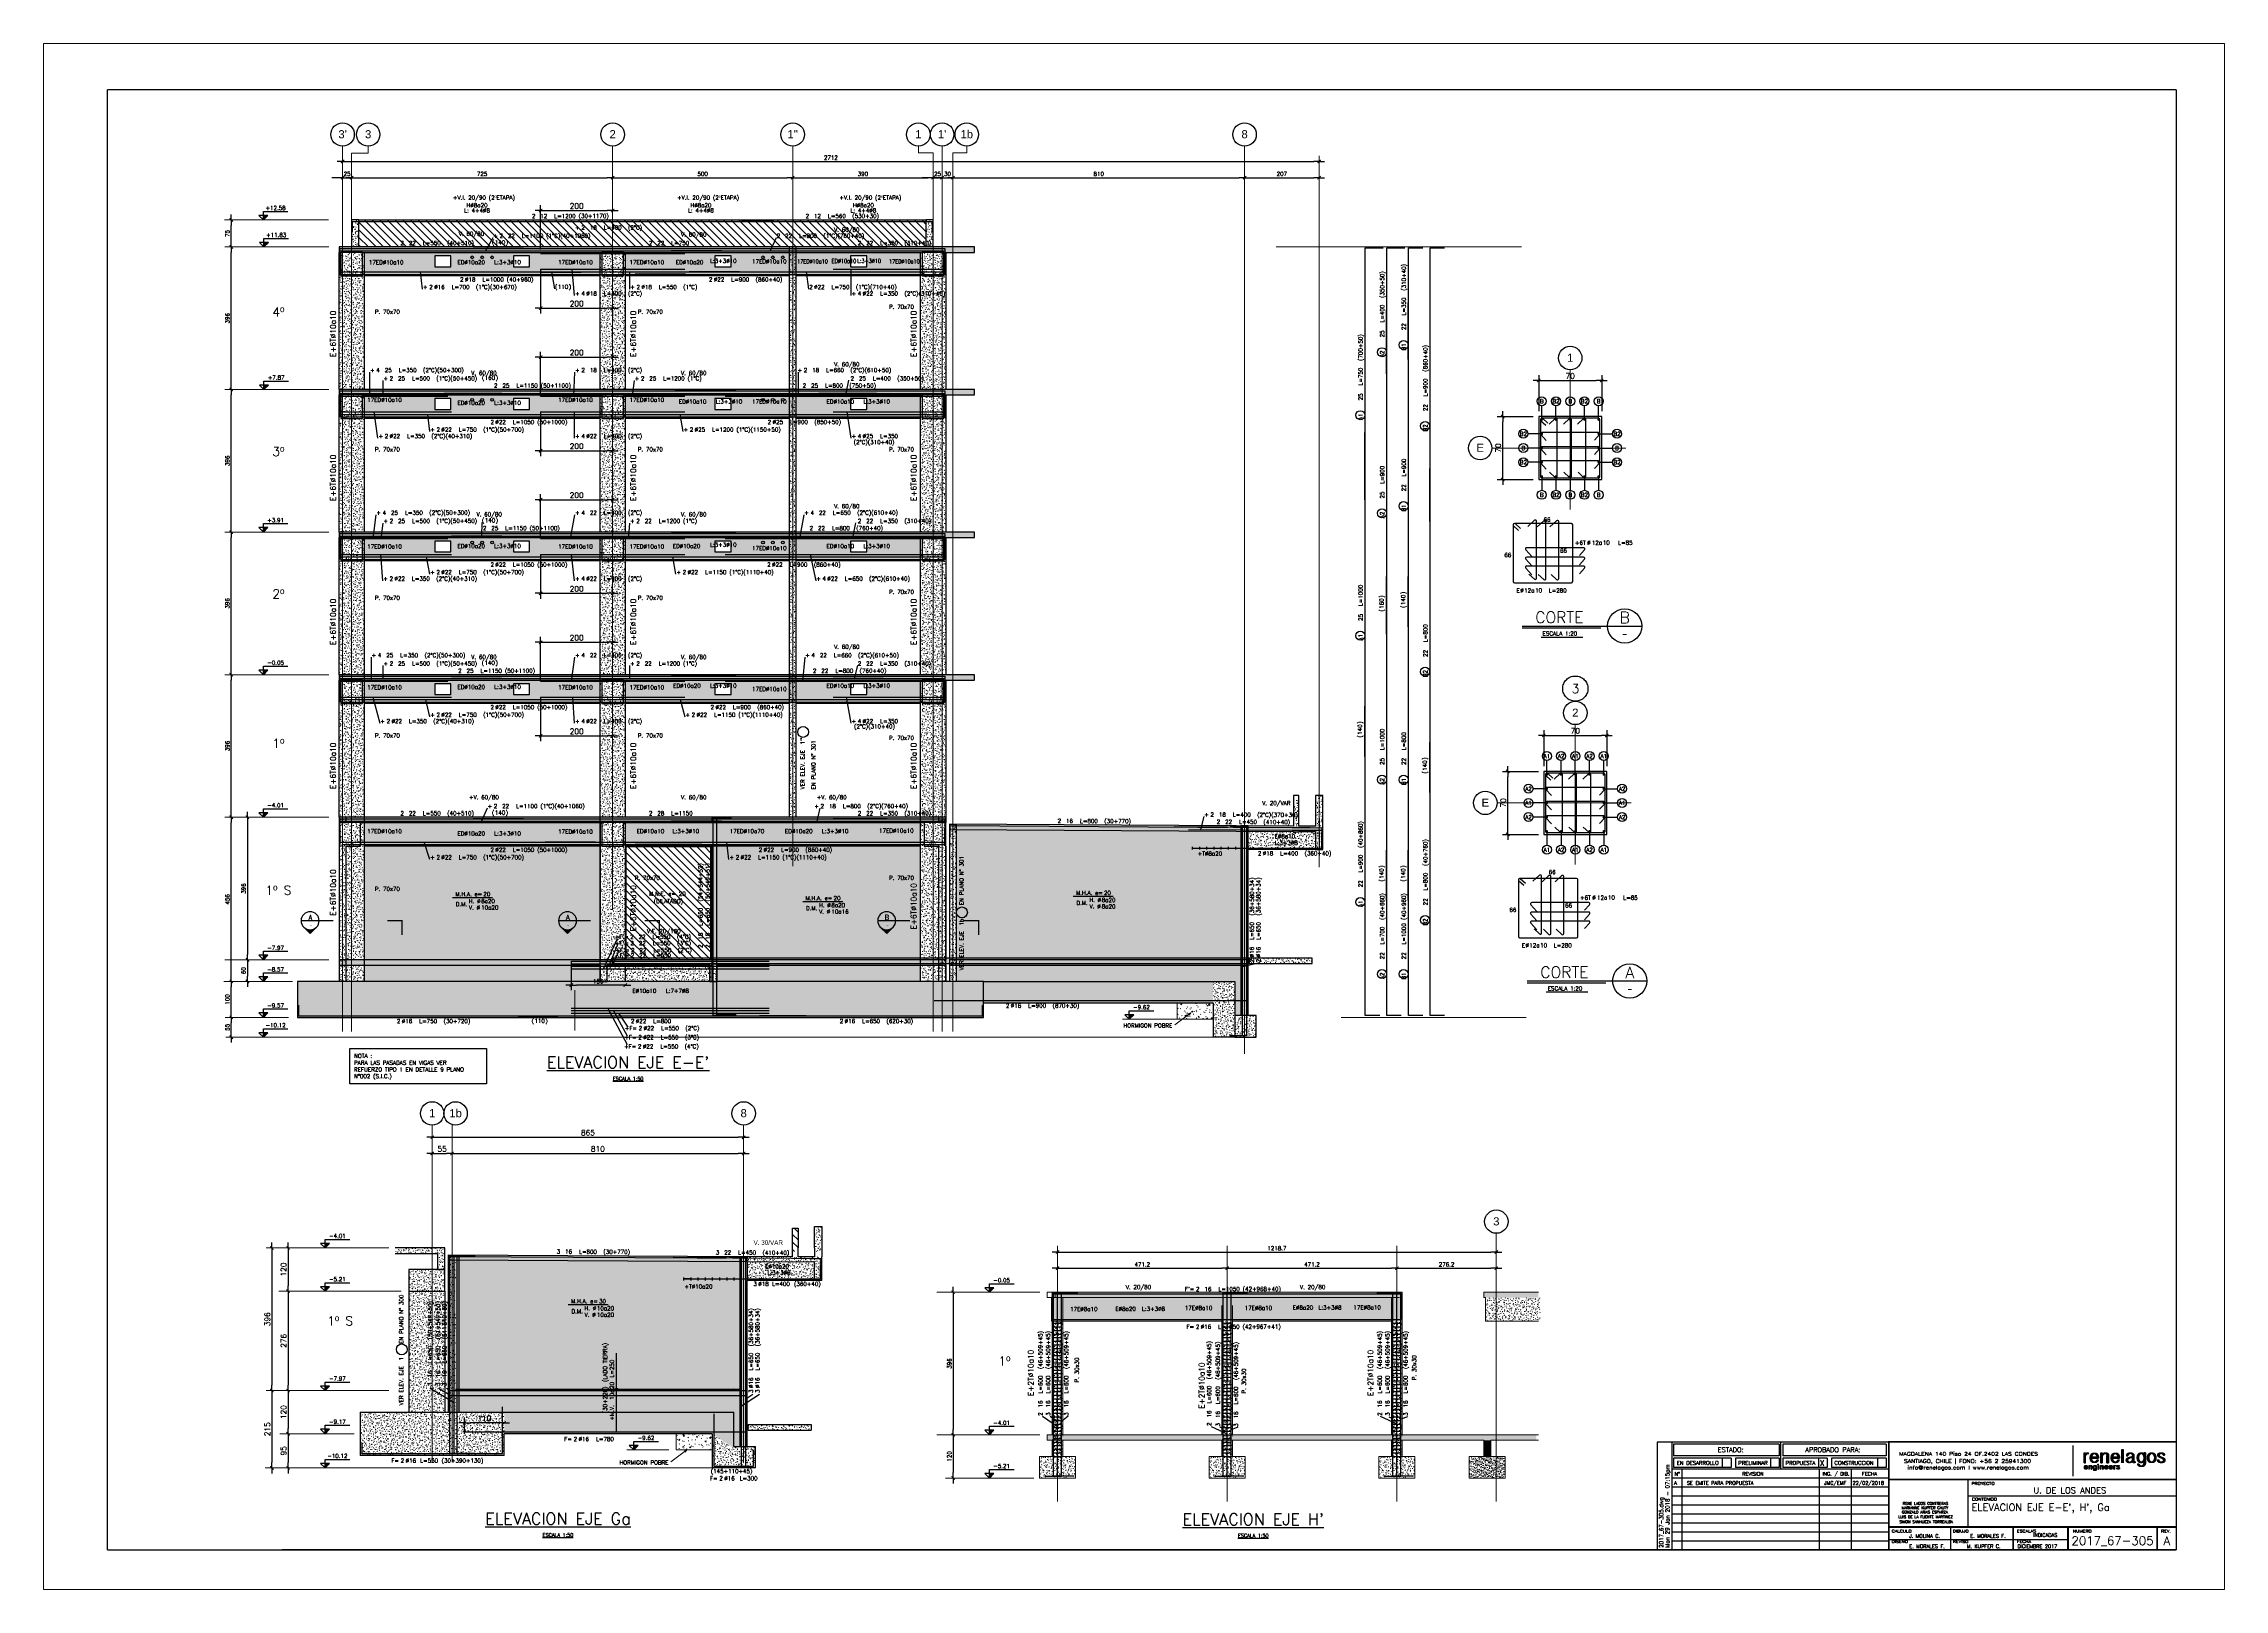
# Paper-space layout 'ESCALA 1-100' of a CAD drawing. Extents: x 15 to 621, y 3 to 432.
# The model-space entities are those that its viewports show. They can reach past a viewport. Long polylines and large blocks are cut down to what shows.
import ezdxf
from ezdxf.enums import TextEntityAlignment as Align

# ---------------------------------------------------------------- set-up
doc = ezdxf.new("R2010")
doc.units = 0
doc.header["$LTSCALE"] = 30
doc.header["$MEASUREMENT"] = 0
for name, pattern in [("EJEE-E'$0$DASHED", [0.75, 0.5, -0.25]), ("EJEE-E'$0$Grid Line", [2.2225, 1.27, -0.3175, 0.3175, -0.3175]), ("EJEE-E'$0$RLE-PROYECCION", [0.71438, 0.47625, -0.23813]), ('EJEGa$0$RLE-PROYECCION', [0.71438, 0.47625, -0.23813]), ("EJEH'$0$Grid Line", [2.2225, 1.27, -0.3175, 0.3175, -0.3175]), ("EJEH'$0$RLE-PROYECCION", [0.71438, 0.47625, -0.23813])]:
    doc.linetypes.add(name, pattern=pattern)
doc.layers.get('0').update_dxf_attribs({"linetype": 'CONTINUOUS'})
for name, color, linetype, lineweight in [("EJEE-E'$0$G-PLANOTM", 2, 'CONTINUOUS', 15), ("EJEE-E'$0$RLA-CONTORNO", 30, 'CONTINUOUS', 25), ("EJEE-E'$0$RLA-EJE", 3, 'CONTINUOUS', 25), ("EJEE-E'$0$RLA-EJES", 1, 'CONTINUOUS', 9), ("EJEE-E'$0$RLA-NIVEL-1", 1, 'CONTINUOUS', 9), ("EJEE-E'$0$RLA-SELLO", 3, 'CONTINUOUS', 9), ("EJEE-E'$0$RLA-TEXTOS-1", 9, 'CONTINUOUS', 9), ("EJEE-E'$0$RLA-TITULO", 6, 'CONTINUOUS', 25), ("EJEE-E'$0$RLE-EJES-AUXILIAR", 10, "EJEE-E'$0$Grid Line", 15), ("EJEE-E'$0$RLE-HATCH", 10, 'CONTINUOUS', 15), ('EJEGa$0$G-PLANOTM', 2, 'CONTINUOUS', 15), ('EJEGa$0$RLA-CONTORNO', 30, 'CONTINUOUS', 25), ('EJEGa$0$RLA-EJE', 3, 'CONTINUOUS', 25), ('EJEGa$0$RLA-EJES', 1, 'CONTINUOUS', 9), ('EJEGa$0$RLA-NIVEL-1', 1, 'CONTINUOUS', 9), ('EJEGa$0$RLA-SELLO', 3, 'CONTINUOUS', 9), ('EJEGa$0$RLA-TEXTOS-1', 9, 'CONTINUOUS', 9), ('EJEGa$0$RLA-TITULO', 6, 'CONTINUOUS', 25), ("EJEH'$0$RLA-CONTORNO", 30, 'CONTINUOUS', 15), ("EJEH'$0$RLA-EJE", 3, 'CONTINUOUS', 25), ("EJEH'$0$RLA-EJES", 1, 'CONTINUOUS', 9), ("EJEH'$0$RLA-NIVEL-1", 1, 'CONTINUOUS', 9), ("EJEH'$0$RLA-SELLO", 3, 'CONTINUOUS', 9), ("EJEH'$0$RLA-TEXTOS-1", 9, 'CONTINUOUS', 9), ("EJEH'$0$RLA-TITULO", 6, 'CONTINUOUS', 25), ("EJEH'$0$RLE-EJES-AUXILIAR", 1, "EJEH'$0$Grid Line", 15)]:
    doc.layers.add(name, color=color, linetype=linetype, lineweight=lineweight)
for name, color, linetype in [("EJEE-E'$0$RL-CORTES", 5, 'CONTINUOUS'), ("EJEE-E'$0$RLA-CORTES", 5, 'CONTINUOUS'), ("EJEE-E'$0$RLA-COTAS1", 2, 'CONTINUOUS'), ("EJEE-E'$0$RLA-COTAS2", 1, 'CONTINUOUS'), ("EJEE-E'$0$RLA-FE", 7, 'CONTINUOUS'), ("EJEE-E'$0$RLA-TEXTOS-FE", 9, 'CONTINUOUS'), ("EJEE-E'$0$RLA-TEXTOS2", 6, 'CONTINUOUS'), ("EJEE-E'$0$TEXTOS-FE", 9, 'CONTINUOUS'), ("EJEE-E'$0$TEXTOS1", 9, 'CONTINUOUS'), ('EJEGa$0$FE', 7, 'CONTINUOUS'), ('EJEGa$0$RLA-CONTORNOS', 3, 'CONTINUOUS'), ('EJEGa$0$RLA-COTAS2', 1, 'CONTINUOUS'), ('EJEGa$0$RLA-FE', 7, 'CONTINUOUS'), ('EJEGa$0$RLA-TEXTOS-FE', 9, 'CONTINUOUS'), ('EJEGa$0$RLA-TEXTOS2', 6, 'CONTINUOUS'), ('EJEGa$0$TEXTOS-FE', 9, 'CONTINUOUS'), ('EJEGa$0$TEXTOS1', 9, 'CONTINUOUS'), ("EJEH'$0$RLA-CONTORNOS", 3, 'CONTINUOUS'), ("EJEH'$0$RLA-COTAS1", 2, 'CONTINUOUS'), ("EJEH'$0$RLA-FE", 7, 'CONTINUOUS'), ("EJEH'$0$RLA-TEXTOS-FE", 9, 'CONTINUOUS'), ("EJEH'$0$RLA-TEXTOS2", 6, 'CONTINUOUS'), ('FORMATO', 7, 'CONTINUOUS'), ('RLA-FORMATO', 7, 'CONTINUOUS'), ('RLA-LOGO', 7, 'CONTINUOUS')]:
    doc.layers.add(name, color=color, linetype=linetype)
for name, color, linetype, lineweight, transparency in [("EJEE-E'$0$RLA-ACHURADO", 30, "EJEE-E'$0$RLE-PROYECCION", 15, 0.7), ('EJEGa$0$RLA-ACHURADO', 30, 'EJEGa$0$RLE-PROYECCION', 15, 0.7), ("EJEH'$0$RLA-ACHURADO", 30, "EJEH'$0$RLE-PROYECCION", 15, 0.7)]:
    doc.layers.add(name, color=color, linetype=linetype, lineweight=lineweight, transparency=transparency)
doc.layers.add('VIEW', color=7, linetype='CONTINUOUS', plot=False)
doc.styles.add('DIREC', font='ROMAND', dxfattribs={"width": 1.2})
doc.styles.add("EJEE-E'$0$Arial_1", font='arial.ttf', dxfattribs={"height": 22.5})
doc.styles.add("EJEE-E'$0$RomanD", font='romand.shx', dxfattribs={"height": 31.5})
doc.styles.add("EJEE-E'$0$RomanD_1", font='romand__.ttf', dxfattribs={"height": 10})
doc.styles.add("EJEE-E'$0$RomanS", font='romans.shx', dxfattribs={"height": 11.25})
doc.styles.add("EJEE-E'$0$SIETE50", font='ROMAND.SHX', dxfattribs={"height": 31.5})
doc.styles.add("EJEE-E'$0$Standard", font='txt')
doc.styles.add('EJEGa$0$Arial_1', font='arial.ttf', dxfattribs={"height": 22.5})
doc.styles.add('EJEGa$0$Arial_2', font='arial.ttf', dxfattribs={"height": 12.5})
doc.styles.add('EJEGa$0$RomanD', font='romand.shx', dxfattribs={"height": 31.5})
doc.styles.add('EJEGa$0$RomanD_1', font='romand__.ttf', dxfattribs={"height": 10})
doc.styles.add('EJEGa$0$RomanS', font='romans.shx', dxfattribs={"height": 11.25})
doc.styles.add("EJEH'$0$Arial_1", font='arial.ttf', dxfattribs={"height": 22.5})
doc.styles.add("EJEH'$0$RomanD", font='romand.shx', dxfattribs={"height": 31.5})
doc.styles.add("EJEH'$0$RomanD_1", font='romand__.ttf', dxfattribs={"height": 10})
doc.styles.add("EJEH'$0$RomanS", font='romans.shx', dxfattribs={"height": 11.25})
doc.styles.add('INGCIV', font='ROMAND', dxfattribs={"width": 1.2})
doc.styles.add('ROMAND', font='romand', dxfattribs={"height": 31.5})
doc.styles.add('ROMANS', font='romans.shx', dxfattribs={"height": 11.25})
doc.dimstyles.new("EJEE-E'$0$ING-50", dxfattribs={"dimscale": 50, "dimtxt": 0.27, "dimasz": 0.3, "dimexe": 0, "dimexo": 0, "dimgap": 0.1, "dimtad": 1, "dimdec": 1, "dimzin": 12, "dimdsep": 46, "dimtxsty": "EJEE-E'$0$RomanS", "dimblk": "EJEE-E'$0$TICK1", "dimblk1": "EJEE-E'$0$TICK1", "dimblk2": "EJEE-E'$0$TICK1", "dimcen": 0.09, "dimclrd": 2, "dimclre": 1, "dimclrt": 3, "dimadec": 0, "dimazin": 0, "dimtfac": 1, "dimtdec": 0, "dimtix": 1, "dimtmove": 2, "dimatfit": 3, "dimldrblk": "EJEE-E'$0$TICK1", "dimfxl": 0, "dimfxlon": 1, "dimtolj": 1, "dimtzin": 0, "dimarcsym": 0})
doc.dimstyles.new("EJEE-E'$0$ING20", dxfattribs={"dimscale": 50, "dimtxt": 0.27, "dimasz": 0.3, "dimexe": 0.2, "dimexo": 1, "dimgap": 0.1, "dimtad": 1, "dimlfac": 0.4, "dimzin": 12, "dimdsep": 46, "dimtxsty": "EJEE-E'$0$RomanS", "dimblk1": "EJEE-E'$0$TICK1", "dimblk2": "EJEE-E'$0$TICK1", "dimsah": 1, "dimcen": 0.09, "dimse1": 1, "dimse2": 1, "dimclrd": 2, "dimclre": 4, "dimclrt": 3, "dimadec": 0, "dimazin": 0, "dimtfac": 1, "dimtix": 1, "dimtmove": 2, "dimatfit": 3, "dimldrblk": "EJEE-E'$0$TICK1", "dimfxl": 1, "dimtolj": 1, "dimtzin": 12, "dimarcsym": 0})
doc.dimstyles.new("EJEE-E'$0$ING50", dxfattribs={"dimscale": 50, "dimtxt": 0.27, "dimasz": 0.3, "dimexe": 0, "dimexo": 0, "dimgap": 0.1, "dimtad": 1, "dimdec": 1, "dimzin": 12, "dimdsep": 46, "dimtxsty": "EJEE-E'$0$RomanS", "dimblk": "EJEE-E'$0$TICK1", "dimblk1": "EJEE-E'$0$TICK1", "dimblk2": "EJEE-E'$0$TICK1", "dimcen": 0.09, "dimclrd": 2, "dimclre": 1, "dimclrt": 3, "dimadec": 0, "dimazin": 0, "dimtfac": 1, "dimtdec": 0, "dimtix": 1, "dimtmove": 2, "dimatfit": 3, "dimldrblk": "EJEE-E'$0$TICK1", "dimfxl": 0, "dimfxlon": 1, "dimtolj": 1, "dimtzin": 0, "dimarcsym": 0})
doc.dimstyles.new('EJEGa$0$ING50', dxfattribs={"dimscale": 50, "dimtxt": 0.27, "dimasz": 0.3, "dimexe": 0, "dimexo": 0, "dimgap": 0.1, "dimtad": 1, "dimdec": 1, "dimzin": 12, "dimdsep": 46, "dimtxsty": 'EJEGa$0$RomanS', "dimblk": 'EJEGa$0$TICK1', "dimblk1": 'EJEGa$0$TICK1', "dimblk2": 'EJEGa$0$TICK1', "dimcen": 0.09, "dimclrd": 2, "dimclre": 1, "dimclrt": 3, "dimadec": 0, "dimazin": 0, "dimtfac": 1, "dimtdec": 0, "dimtix": 1, "dimtmove": 2, "dimatfit": 3, "dimldrblk": 'EJEGa$0$TICK1', "dimfxl": 0, "dimfxlon": 1, "dimtolj": 1, "dimtzin": 0, "dimarcsym": 0})
doc.dimstyles.new("EJEH'$0$ING-50", dxfattribs={"dimscale": 50, "dimtxt": 0.27, "dimasz": 0.3, "dimexe": 0, "dimexo": 0, "dimgap": 0.1, "dimtad": 1, "dimdec": 1, "dimzin": 12, "dimdsep": 46, "dimtxsty": "EJEH'$0$RomanS", "dimblk": "EJEH'$0$TICK1", "dimblk1": "EJEH'$0$TICK1", "dimblk2": "EJEH'$0$TICK1", "dimcen": 0.09, "dimclrd": 2, "dimclre": 1, "dimclrt": 3, "dimadec": 0, "dimazin": 0, "dimtfac": 1, "dimtdec": 0, "dimtix": 1, "dimtmove": 2, "dimatfit": 3, "dimldrblk": "EJEH'$0$TICK1", "dimfxl": 0, "dimfxlon": 1, "dimtolj": 1, "dimtzin": 0, "dimarcsym": 0})
pattern_1 = [(0, (-370.998, -1130.43), (20.32, 5.08), [1.676, -13.564, 1.676, -13.564, -81.28]), (0, (-370.998, -1130.43), (20.32, 5.08), [-30.48, 1.676, -28.804, 1.676, -13.564, -35.56]), (0, (-370.998, -1130.43), (20.32, 5.08), [-76.2, 1.676, -8.484, 1.676, -23.724]), (120, (-363.378, -1127.89), (-14.559409, 15.057636), [1.676, -13.564, 1.676, -13.564, -81.28]), (120, (-363.378, -1127.89), (-14.559409, 15.057636), [-30.48, 1.676, -28.804, 1.676, -13.564, -35.56]), (120, (-363.378, -1127.89), (-14.559409, 15.057636), [-76.2, 1.676, -8.484, 1.676, -23.724]), (240, (-360.838, -1117.73), (-5.760591, -20.137636), [1.676, -13.564, 1.676, -13.564, -81.28]), (240, (-360.838, -1117.73), (-5.760591, -20.137636), [-30.48, 1.676, -28.804, 1.676, -13.564, -35.56]), (240, (-360.838, -1117.73), (-5.760591, -20.137636), [-76.2, 1.676, -8.484, 1.676, -23.724])]
pattern_2 = [(315, (-370.998, -1130.43), (10.6066, 10.6066), [])]
pattern_3 = [(0, (842.918, -1660.081), (20.32, 5.08), [1.676, -13.564, 1.676, -13.564, -81.28]), (0, (842.918, -1660.081), (20.32, 5.08), [-30.48, 1.676, -28.804, 1.676, -13.564, -35.56]), (0, (842.918, -1660.081), (20.32, 5.08), [-76.2, 1.676, -8.484, 1.676, -23.724]), (120, (850.538, -1657.541), (-14.559409, 15.057636), [1.676, -13.564, 1.676, -13.564, -81.28]), (120, (850.538, -1657.541), (-14.559409, 15.057636), [-30.48, 1.676, -28.804, 1.676, -13.564, -35.56]), (120, (850.538, -1657.541), (-14.559409, 15.057636), [-76.2, 1.676, -8.484, 1.676, -23.724]), (240, (853.078, -1647.381), (-5.760591, -20.137636), [1.676, -13.564, 1.676, -13.564, -81.28]), (240, (853.078, -1647.381), (-5.760591, -20.137636), [-30.48, 1.676, -28.804, 1.676, -13.564, -35.56]), (240, (853.078, -1647.381), (-5.760591, -20.137636), [-76.2, 1.676, -8.484, 1.676, -23.724])]
pattern_4 = [(50, (842.918, -1660.08), (36.4365, -3.1877), [3.81, -41.91]), (355, (842.918, -1660.08), (-7.0485, 38.2117), [3.048, -33.528]), (100.451, (845.954, -1660.347), (29.3886, 35.023), [3.238, -35.618]), (46.184, (842.92, -1649.92), (54.216, -8.4084), [5.715, -62.865]), (96.636, (847.436, -1650.62), (47.4805, 49.4854), [4.857, -53.427]), (351.184, (842.92, -1649.92), (47.481, 49.4846), [4.572, -50.292]), (21, (847.998, -1652.46), (30.3226, -20.4528), [3.81, -41.91]), (326, (847.998, -1652.46), (12.3607, 36.8379), [3.048, -33.528]), (71.451, (850.525, -1654.165), (42.6833, 16.3839), [3.238, -35.618]), (37.5, (842.918, -1660.081), (0.61807, 16.91082), [1.676, -31.445, 1.676, -32.36, -33.655]), (37.5, (842.918, -1660.081), (0.61807, 16.91082), [-67.158, 1.676, -31.979]), (7.5, (842.918, -1660.081), (13.36414, 20.03578), [1.676, -17.729, 1.676, -30.683, -12.827]), (7.5, (842.918, -1660.081), (13.36414, 20.03578), [-51.765, 1.676, -11.151]), (327.5, (831.589, -1660.081), (27.11816, -1.14606), [1.676, -11.024, 1.676, -37.948, -52.578]), (327.5, (831.589, -1660.081), (27.11816, -1.14606), [-52.324, 1.676, -50.902]), (317.5, (826.51, -1660.08), (29.6258, 5.0851), [1.676, -14.834, 1.676, -24.638, -37.338]), (317.5, (826.51, -1660.08), (29.6258, 5.0851), [-42.824, 1.676, -35.662])]
pattern_5 = [(0, (-2206.369, -1531.879), (0.001, 5.08), [0, 0, 0, 0, -0.002]), (0, (-2206.369, -1531.879), (0.001, 5.08), [-0.001, 0, -0.001, 0, 0, -0.001]), (0, (-2206.369, -1531.879), (0.001, 5.08), [-0.002, 0, 0, 0, -0.001]), (90.00099999999999, (-2206.369, -1529.339), (-0.0003514744047510961, 20.13799999693281), [1.452, -11.746, 1.452, -11.746, -70.391]), (90.00099999999999, (-2206.369, -1529.339), (-0.0003514744047510961, 20.13799999693281), [-26.396, 1.452, -24.945, 1.452, -11.746, -30.796]), (90.00099999999999, (-2206.369, -1529.339), (-0.0003514744047510961, 20.13799999693281), [-65.991, 1.452, -7.347, 1.452, -20.545]), (269.999, (-2206.369, -1519.179), (-0.0002628116787536997, -15.05799999770653), [1.452, -11.746, 1.452, -11.746, -70.391]), (269.999, (-2206.369, -1519.179), (-0.0002628116787536997, -15.05799999770653), [-26.396, 1.452, -24.945, 1.452, -11.746, -30.796]), (269.999, (-2206.369, -1519.179), (-0.0002628116787536997, -15.05799999770653), [-65.991, 1.452, -7.347, 1.452, -20.545])]

# ---------------------------------------------------------------- blocks, each defined once
blk = doc.blocks.new('viñeta-rl')
at = {"layer": 'RLA-FORMATO', "color": 2, "linetype": 'Continuous'}
for p, q in [((-797.5, 298.8), (-1441, 298.8)), ((-1441, 298.8), (-1441, -1.2)), ((-1400, 298.8), (-1400, 0)), ((-1395.5, 293.8), (-1395.5, 261.3)), ((-1101.9, 293.8), (-1395.5, 293.8)), ((-1101.9, 261.3), (-1395.5, 261.3)), ((-1395.5, 254.6), (-1395.5, 228.6)), ((-1235.8, 254.6), (-1395.5, 254.6)), ((-1223.8, 254.6), (-1223.8, 228.6)), ((-1101.9, 254.6), (-1223.8, 254.6)), ((-1101.9, 293.8), (-1101.9, 261.3)), ((-805.2, 293.8), (-1092.3, 293.8)), ((-1092.3, 293.8), (-1092.3, 261.3)), ((-805.2, 261.3), (-1092.3, 261.3)), ((-969, 254.6), (-1092.3, 254.6)), ((-805.2, 254.6), (-957, 254.6)), ((-805.2, 293.8), (-805.2, 261.3)), ((-286.2, 289.9), (-286.2, 204.6)), ((-797.5, 223.6), (-1400, 223.6)), ((-797.5, 198.6), (-1400, 198.6)), ((-1235.8, 228.6), (-1395.5, 228.6)), ((-1372.5, 223.6), (-1372.5, 0)), ((-1101.9, 228.6), (-1223.8, 228.6)), ((-969, 228.6), (-1092.3, 228.6)), ((-991.5, 223.6), (-991.5, 0)), ((-805.2, 228.6), (-957, 228.6)), ((-902.5, 223.6), (-902.5, 0)), ((-578.3, 195.3), (-578.3, 63.3)), ((-797.5, 173.6), (-1400, 173.6)), ((-797.5, 148.6), (-1400, 148.6)), ((-797.5, 123.6), (-1400, 123.6)), ((-578.3, 149.8), (0, 149.8)), ((-797.5, 98.6), (-1400, 98.6)), ((-795.7, 73.6), (-1398.2, 73.6)), ((-625, 0), (-625, 63.3)), ((-797.5, 48.6), (-1400, 48.6)), ((-797.5, 23.6), (-1400, 23.6)), ((-797.5, 28.8), (-300, 28.8))]:
    blk.add_line(p, q, dxfattribs=at)
at = {"layer": 'RLA-FORMATO', "color": 2}
for p, q in [((-1260, 254.6), (-1260, 228.6)), ((-1235.8, 254.6), (-1235.8, 228.6)), ((-1126.1, 254.6), (-1126.1, 228.6)), ((-1101.9, 254.6), (-1101.9, 228.6)), ((-1092.3, 254.6), (-1092.3, 228.6)), ((-993.2, 254.6), (-993.2, 228.6)), ((-969, 254.6), (-969, 228.6)), ((-957, 254.6), (-957, 228.6)), ((-829.4, 254.6), (-829.4, 228.6)), ((-805.2, 254.6), (-805.2, 228.6))]:
    blk.add_line(p, q, dxfattribs=at)
at = {"layer": 'RLA-FORMATO', "color": 3}
blk.add_line((-1097.1, 223.6), (-1097.1, 298.8), dxfattribs=at)
at = {"layer": 'RLA-FORMATO', "color": 5, "const_width": 5}
for points in [[(0, 300), (-797.5, 300), (-797.5, 0)], [(0, 195.3), (-797.5, 195.3)], [(0, 63.3), (-797.5, 63.3)], [(-452.5, 0), (-452.5, 63.3)], [(-300, 0), (-300, 63.3)], [(-52.5, 0), (-52.5, 63.3)]]:
    blk.add_lwpolyline(points, dxfattribs=at)
at = {"layer": 'RLA-LOGO', "color": 9, "true_color": 0xc0c0c0}
for p, q in [((-255.3, 241.7), (-255.3, 269.6)), ((-255.3, 241.7), (-255.3, 269.6)), ((-255.3, 269.6), (-251.3, 269.6)), ((-255.2, 241.7), (-255.2, 269.6)), ((-255.2, 241.7), (-255.2, 269.6)), ((-255.1, 241.7), (-255.1, 269.6)), ((-255.1, 241.7), (-255.1, 269.6)), ((-255, 241.7), (-255, 269.6)), ((-255, 241.7), (-255, 269.6)), ((-255, 241.7), (-255, 269.6)), ((-254.9, 241.7), (-254.9, 269.6)), ((-254.9, 241.7), (-254.9, 269.6)), ((-254.8, 241.7), (-254.8, 269.6)), ((-254.8, 241.7), (-254.8, 269.6)), ((-254.7, 241.7), (-254.7, 269.6)), ((-254.7, 241.7), (-254.7, 269.6)), ((-254.6, 241.7), (-254.6, 269.6)), ((-254.6, 241.7), (-254.6, 269.6)), ((-254.5, 241.7), (-254.5, 269.6)), ((-254.5, 241.7), (-254.5, 269.6)), ((-254.5, 241.7), (-254.5, 269.6)), ((-254.4, 241.7), (-254.4, 269.6)), ((-254.4, 241.7), (-254.4, 269.6)), ((-254.3, 241.7), (-254.3, 269.6)), ((-254.3, 241.7), (-254.3, 269.6)), ((-254.2, 241.7), (-254.2, 269.6)), ((-254.2, 241.7), (-254.2, 269.6)), ((-254.1, 241.7), (-254.1, 269.6)), ((-254.1, 241.7), (-254.1, 269.6)), ((-254.1, 241.7), (-254.1, 269.6)), ((-254, 241.7), (-254, 269.6)), ((-254, 241.7), (-254, 269.6)), ((-253.9, 241.7), (-253.9, 269.6)), ((-253.9, 241.7), (-253.9, 269.6)), ((-253.8, 241.7), (-253.8, 269.6)), ((-253.8, 241.7), (-253.8, 269.6)), ((-253.7, 241.7), (-253.7, 269.6)), ((-253.7, 241.7), (-253.7, 269.6)), ((-253.6, 241.7), (-253.6, 269.6)), ((-253.6, 241.7), (-253.6, 269.6)), ((-253.6, 241.7), (-253.6, 269.6)), ((-253.5, 241.7), (-253.5, 269.6)), ((-253.5, 241.7), (-253.5, 269.6)), ((-253.4, 241.7), (-253.4, 269.6)), ((-253.4, 241.7), (-253.4, 269.6)), ((-253.3, 241.7), (-253.3, 269.6)), ((-253.3, 241.7), (-253.3, 269.6)), ((-253.2, 241.7), (-253.2, 269.6)), ((-253.2, 241.7), (-253.2, 269.6)), ((-253.2, 241.7), (-253.2, 269.6)), ((-253.1, 241.7), (-253.1, 269.6)), ((-253.1, 241.7), (-253.1, 269.6)), ((-253, 241.7), (-253, 269.6)), ((-253, 241.7), (-253, 269.6)), ((-252.9, 241.7), (-252.9, 269.6)), ((-252.9, 241.7), (-252.9, 269.6)), ((-252.8, 241.7), (-252.8, 269.6)), ((-252.8, 241.7), (-252.8, 269.6)), ((-252.7, 241.7), (-252.7, 269.6)), ((-252.7, 241.7), (-252.7, 269.6)), ((-252.7, 241.7), (-252.7, 269.6)), ((-252.6, 241.7), (-252.6, 269.6)), ((-252.6, 241.7), (-252.6, 269.6)), ((-252.5, 241.7), (-252.5, 269.6)), ((-252.5, 241.7), (-252.5, 269.6)), ((-252.4, 241.7), (-252.4, 269.6)), ((-252.4, 241.7), (-252.4, 269.6)), ((-252.3, 241.7), (-252.3, 269.6)), ((-252.3, 241.7), (-252.3, 269.6)), ((-252.3, 241.7), (-252.3, 269.6)), ((-252.2, 241.7), (-252.2, 269.6)), ((-252.2, 241.7), (-252.2, 269.6)), ((-252.1, 241.7), (-252.1, 269.6)), ((-252.1, 241.7), (-252.1, 269.6)), ((-252, 241.7), (-252, 269.6)), ((-252, 241.7), (-252, 269.6)), ((-251.9, 241.7), (-251.9, 269.6)), ((-251.9, 241.7), (-251.9, 269.6)), ((-251.8, 241.7), (-251.8, 269.6)), ((-251.8, 241.7), (-251.8, 269.6)), ((-251.8, 241.7), (-251.8, 269.6)), ((-251.7, 241.7), (-251.7, 269.6)), ((-251.7, 241.7), (-251.7, 269.6)), ((-251.6, 241.7), (-251.6, 269.6)), ((-251.6, 241.7), (-251.6, 269.6)), ((-251.5, 241.7), (-251.5, 269.6)), ((-251.5, 241.7), (-251.5, 269.6)), ((-251.4, 241.7), (-251.4, 269.6)), ((-251.4, 241.7), (-251.4, 269.6)), ((-251.4, 241.7), (-251.4, 269.6)), ((-251.3, 269.6), (-251.3, 266.3)), ((-251.3, 241.7), (-251.3, 269.6)), ((-251.3, 266.3), (-251.1, 266.3)), ((-251.3, 259.9), (-251.3, 266.3)), ((-251.2, 260.3), (-251.2, 266.3)), ((-251.2, 260.5), (-251.2, 266.3)), ((-251.1, 260.9), (-251.1, 266.4)), ((-251.1, 260.7), (-251.1, 266.3)), ((-251, 261.2), (-251, 266.6)), ((-251, 261.1), (-251, 266.5)), ((-250.9, 261.6), (-250.9, 266.8)), ((-250.9, 261.5), (-250.9, 266.7)), ((-250.9, 261.4), (-250.9, 266.6)), ((-250.8, 261.7), (-250.8, 266.9)), ((-250.8, 261.8), (-250.8, 266.9)), ((-250.7, 262), (-250.7, 267.1)), ((-250.7, 261.9), (-250.7, 267)), ((-250.6, 262.2), (-250.6, 267.2)), ((-250.6, 262.1), (-250.6, 267.1)), ((-250.5, 262.5), (-250.5, 267.4)), ((-250.5, 262.3), (-250.5, 267.3)), ((-250.5, 262.4), (-250.5, 267.3)), ((-250.4, 262.6), (-250.4, 267.5)), ((-250.4, 262.5), (-250.4, 267.4)), ((-250.3, 262.8), (-250.3, 267.6)), ((-250.3, 262.7), (-250.3, 267.5)), ((-250.2, 262.8), (-250.2, 267.7)), ((-250.2, 262.9), (-250.2, 267.7)), ((-250.1, 263), (-250.1, 267.8)), ((-250.1, 263), (-250.1, 267.8)), ((-250, 263.2), (-250, 268)), ((-250, 263.1), (-250, 267.9)), ((-250, 263.2), (-250, 267.9)), ((-249.9, 263.3), (-249.9, 268)), ((-249.9, 263.3), (-249.9, 268)), ((-249.8, 263.4), (-249.8, 268.1)), ((-249.8, 263.4), (-249.8, 268.1)), ((-249.7, 263.5), (-249.7, 268.2)), ((-249.7, 263.5), (-249.7, 268.2)), ((-249.6, 263.6), (-249.6, 268.3)), ((-249.6, 263.6), (-249.6, 268.3)), ((-249.6, 263.7), (-249.6, 268.3)), ((-249.5, 263.7), (-249.5, 268.4)), ((-249.5, 263.8), (-249.5, 268.4)), ((-249.4, 263.8), (-249.4, 268.5)), ((-249.4, 263.9), (-249.4, 268.5)), ((-249.3, 264), (-249.3, 268.6)), ((-249.3, 263.9), (-249.3, 268.5)), ((-249.2, 264), (-249.2, 268.6)), ((-249.2, 264.1), (-249.2, 268.6)), ((-249.1, 264.1), (-249.1, 268.7)), ((-249.1, 264.1), (-249.1, 268.7)), ((-249.1, 264.2), (-249.1, 268.7)), ((-249, 264.2), (-249, 268.8)), ((-249, 264.3), (-249, 268.8)), ((-248.9, 264.3), (-248.9, 268.9)), ((-248.9, 264.3), (-248.9, 268.8)), ((-248.8, 264.4), (-248.8, 268.9)), ((-248.8, 264.4), (-248.8, 268.9)), ((-248.7, 264.4), (-248.7, 269)), ((-248.7, 264.5), (-248.7, 269)), ((-248.7, 264.5), (-248.7, 269)), ((-248.6, 264.6), (-248.6, 269.1)), ((-248.6, 264.5), (-248.6, 269)), ((-248.5, 264.6), (-248.5, 269.1)), ((-248.5, 264.6), (-248.5, 269.1)), ((-248.4, 264.7), (-248.4, 269.2)), ((-248.4, 264.7), (-248.4, 269.1)), ((-248.3, 264.7), (-248.3, 269.2)), ((-248.3, 264.7), (-248.3, 269.2)), ((-248.2, 264.8), (-248.2, 269.3)), ((-248.2, 264.8), (-248.2, 269.3)), ((-248.2, 264.8), (-248.2, 269.2)), ((-248.1, 264.9), (-248.1, 269.3)), ((-248.1, 264.9), (-248.1, 269.3)), ((-248, 264.9), (-248, 269.4)), ((-248, 264.9), (-248, 269.4)), ((-247.9, 265), (-247.9, 269.4)), ((-247.9, 265), (-247.9, 269.4)), ((-247.8, 265), (-247.8, 269.5)), ((-247.8, 265.1), (-247.8, 269.5)), ((-247.8, 265), (-247.8, 269.4)), ((-247.7, 265.1), (-247.7, 269.5)), ((-247.7, 265.1), (-247.7, 269.5)), ((-247.6, 265.1), (-247.6, 269.5)), ((-247.6, 265.1), (-247.6, 269.5)), ((-247.5, 265.2), (-247.5, 269.6)), ((-247.5, 265.2), (-247.5, 269.6)), ((-247.4, 265.2), (-247.4, 269.6)), ((-247.4, 265.2), (-247.4, 269.6)), ((-247.3, 265.3), (-247.3, 269.7)), ((-247.3, 265.2), (-247.3, 269.6)), ((-247.3, 265.3), (-247.3, 269.6)), ((-247.2, 265.3), (-247.2, 269.7)), ((-247.2, 265.3), (-247.2, 269.7)), ((-247.1, 265.3), (-247.1, 269.7)), ((-247.1, 265.4), (-247.1, 269.7)), ((-247, 265.4), (-247, 269.8)), ((-247, 265.4), (-247, 269.7)), ((-246.9, 265.4), (-246.9, 269.8)), ((-246.9, 265.4), (-246.9, 269.8)), ((-246.9, 265.4), (-246.9, 269.8)), ((-246.8, 265.4), (-246.8, 269.8)), ((-246.8, 265.5), (-246.8, 269.8)), ((-246.7, 265.5), (-246.7, 269.8)), ((-246.7, 265.5), (-246.7, 269.8)), ((-246.6, 265.5), (-246.6, 269.9)), ((-246.6, 265.5), (-246.6, 269.8)), ((-246.5, 265.5), (-246.5, 269.9)), ((-246.5, 265.5), (-246.5, 269.9)), ((-246.4, 265.6), (-246.4, 269.9)), ((-246.4, 265.6), (-246.4, 269.9)), ((-246.4, 265.6), (-246.4, 269.9)), ((-246.3, 265.6), (-246.3, 269.9)), ((-246.3, 265.6), (-246.3, 269.9)), ((-246.2, 265.6), (-246.2, 269.9)), ((-246.2, 265.6), (-246.2, 269.9)), ((-246.1, 265.6), (-246.1, 269.9)), ((-246.1, 265.6), (-246.1, 269.9)), ((-246, 265.6), (-246, 270)), ((-246, 265.7), (-246, 270)), ((-246, 265.7), (-246, 270)), ((-245.9, 265.7), (-245.9, 270)), ((-245.9, 265.7), (-245.9, 270)), ((-245.8, 265.7), (-245.8, 270)), ((-245.8, 265.7), (-245.8, 270)), ((-245.7, 265.7), (-245.7, 270)), ((-245.7, 265.7), (-245.7, 270)), ((-245.6, 265.7), (-245.6, 270)), ((-245.6, 265.7), (-245.6, 270)), ((-245.5, 265.7), (-245.5, 270)), ((-245.5, 265.7), (-245.5, 270)), ((-245.5, 265.7), (-245.5, 270)), ((-245.4, 265.7), (-245.4, 270)), ((-245.4, 265.7), (-245.4, 270)), ((-245.3, 265.7), (-245.3, 270)), ((-245.3, 265.7), (-245.3, 270)), ((-245.2, 265.8), (-245.2, 270)), ((-245.2, 265.8), (-245.2, 270)), ((-245.1, 265.8), (-245.1, 270)), ((-245.1, 265.8), (-245.1, 270)), ((-245.1, 265.8), (-245.1, 270)), ((-245, 265.8), (-245, 270)), ((-245, 265.8), (-245, 270)), ((-244.9, 265.8), (-244.9, 270)), ((-244.9, 265.8), (-244.9, 270)), ((-244.8, 265.8), (-244.8, 270)), ((-244.8, 265.8), (-244.8, 270)), ((-244.7, 265.8), (-244.7, 270)), ((-244.7, 265.8), (-244.7, 270)), ((-244.6, 265.8), (-244.6, 270)), ((-244.6, 265.8), (-244.6, 270)), ((-244.6, 265.8), (-244.6, 270)), ((-244.5, 265.8), (-244.5, 270)), ((-244.5, 265.8), (-244.5, 270)), ((-244.4, 265.8), (-244.4, 270)), ((-244.4, 265.8), (-244.4, 270)), ((-244.3, 265.8), (-244.3, 270)), ((-244.3, 265.7), (-244.3, 270)), ((-244.2, 265.7), (-244.2, 270)), ((-244.2, 265.7), (-244.2, 270)), ((-244.2, 265.7), (-244.2, 270)), ((-244.1, 265.7), (-244.1, 269.9)), ((-244.1, 265.7), (-244.1, 269.9)), ((-244, 265.7), (-244, 269.9)), ((-244, 265.7), (-244, 269.9)), ((-243.9, 265.7), (-243.9, 269.9)), ((-243.9, 265.7), (-243.9, 269.9)), ((-243.8, 265.7), (-243.8, 269.9)), ((-243.8, 265.7), (-243.8, 269.9)), ((-243.7, 265.7), (-243.7, 269.9)), ((-243.7, 265.7), (-243.7, 269.9)), ((-243.7, 265.7), (-243.7, 269.9)), ((-243.6, 265.7), (-243.6, 269.9)), ((-243.6, 265.6), (-243.6, 269.8)), ((-243.5, 265.6), (-243.5, 269.8)), ((-243.5, 265.6), (-243.5, 269.8)), ((-243.4, 265.6), (-243.4, 269.8)), ((-243.4, 265.6), (-243.4, 269.8)), ((-243.3, 265.6), (-243.3, 269.8)), ((-243.3, 265.6), (-243.3, 269.8)), ((-243.3, 265.6), (-243.3, 269.8)), ((-243.2, 265.6), (-243.2, 269.8)), ((-243.2, 265.6), (-243.2, 269.7)), ((-243.1, 265.5), (-243.1, 269.7)), ((-243.1, 265.5), (-243.1, 269.7)), ((-243, 265.5), (-243, 269.7)), ((-243, 265.5), (-243, 269.7)), ((-242.9, 265.5), (-242.9, 269.7)), ((-242.9, 265.5), (-242.9, 269.6)), ((-242.8, 265.5), (-242.8, 269.6)), ((-242.8, 265.5), (-242.8, 269.6)), ((-242.8, 265.4), (-242.8, 269.6)), ((-242.7, 265.4), (-242.7, 269.6)), ((-242.7, 265.4), (-242.7, 269.6)), ((-242.6, 265.4), (-242.6, 269.6)), ((-242.6, 265.4), (-242.6, 269.5)), ((-242.6, 265.4), (-242.6, 269.5)), ((-239, 257.2), (-239, 253.7)), ((-239, 256.8), (-239, 254.2)), ((-238.9, 257.9), (-238.9, 252.9)), ((-238.9, 257.6), (-238.9, 253.2)), ((-238.8, 258.4), (-238.8, 252.2)), ((-238.8, 258.1), (-238.8, 252.5)), ((-238.7, 258.8), (-238.7, 251.7)), ((-238.7, 258.6), (-238.7, 251.9)), ((-238.6, 259.4), (-238.6, 251)), ((-238.6, 259.2), (-238.6, 251.2)), ((-238.6, 259), (-238.6, 251.4)), ((-238.5, 259.8), (-238.5, 250.6)), ((-238.5, 259.6), (-238.5, 250.8)), ((-238.4, 260.2), (-238.4, 250.3)), ((-238.4, 260), (-238.4, 250.5)), ((-238.3, 260.5), (-238.3, 250)), ((-238.3, 260.4), (-238.3, 250.2)), ((-238.2, 261), (-238.2, 249.6)), ((-238.2, 260.9), (-238.2, 249.7)), ((-238.2, 260.7), (-238.2, 249.9)), ((-238.1, 261.3), (-238.1, 249.4)), ((-238.1, 261.2), (-238.1, 249.5)), ((-238, 261.6), (-238, 249.1)), ((-238, 261.5), (-238, 249.2)), ((-237.9, 261.9), (-237.9, 248.9)), ((-237.9, 261.7), (-237.9, 249)), ((-237.8, 262.1), (-237.8, 248.7)), ((-237.8, 262), (-237.8, 248.8)), ((-237.7, 262.4), (-237.7, 248.4)), ((-237.7, 262.3), (-237.7, 248.5)), ((-237.7, 262.2), (-237.7, 248.6)), ((-237.6, 262.6), (-237.6, 248.2)), ((-237.6, 262.5), (-237.6, 248.3)), ((-237.5, 262.8), (-237.5, 248)), ((-237.5, 262.7), (-237.5, 248)), ((-237.4, 263), (-237.4, 247.8)), ((-237.4, 262.9), (-237.4, 247.9)), ((-237.3, 263.3), (-237.3, 247.5)), ((-237.3, 263.2), (-237.3, 247.6)), ((-237.3, 263.1), (-237.3, 247.7)), ((-237.2, 263.5), (-237.2, 247.3)), ((-237.2, 263.4), (-237.2, 247.4)), ((-237.1, 263.6), (-237.1, 247.2)), ((-237.1, 263.6), (-237.1, 247.1)), ((-237, 263.8), (-237, 247)), ((-237, 263.7), (-237, 247)), ((-236.9, 263.9), (-236.9, 246.9)), ((-236.9, 263.9), (-236.9, 246.8)), ((-236.8, 264.2), (-236.8, 246.6)), ((-236.8, 264.1), (-236.8, 246.6)), ((-236.8, 264), (-236.8, 246.7)), ((-236.7, 264.3), (-236.7, 246.4)), ((-236.7, 264.2), (-236.7, 246.5)), ((-236.6, 264.4), (-236.6, 246.4)), ((-236.6, 264.4), (-236.6, 246.3)), ((-236.5, 264.6), (-236.5, 246.1)), ((-236.5, 264.5), (-236.5, 246.2)), ((-236.4, 264.8), (-236.4, 245.9)), ((-236.4, 264.7), (-236.4, 246)), ((-236.4, 264.6), (-236.4, 246.1)), ((-236.3, 264.9), (-236.3, 245.8)), ((-236.3, 264.8), (-236.3, 245.9)), ((-236.2, 265), (-236.2, 245.7)), ((-236.2, 264.9), (-236.2, 245.8)), ((-236.1, 265.1), (-236.1, 245.6)), ((-236.1, 265.1), (-236.1, 245.6)), ((-236, 265.2), (-236, 245.5)), ((-236, 265.2), (-236, 245.5)), ((-235.9, 265.4), (-235.9, 245.3)), ((-235.9, 265.4), (-235.9, 245.3)), ((-235.9, 265.3), (-235.9, 245.4)), ((-235.8, 265.5), (-235.8, 245.2)), ((-235.8, 265.5), (-235.8, 245.2)), ((-235.7, 265.6), (-235.7, 245.1)), ((-235.7, 265.6), (-235.7, 245.1)), ((-235.6, 265.8), (-235.6, 245)), ((-235.6, 265.7), (-235.6, 245)), ((-235.5, 265.9), (-235.5, 244.9)), ((-235.5, 265.9), (-235.5, 244.8)), ((-235.5, 265.8), (-235.5, 244.9)), ((-235.4, 266), (-235.4, 244.8)), ((-235.4, 266), (-235.4, 244.7)), ((-235.3, 266.1), (-235.3, 244.7)), ((-235.3, 266.1), (-235.3, 244.6)), ((-235.2, 266.2), (-235.2, 244.6)), ((-235.2, 266.2), (-235.2, 244.5)), ((-235.1, 266.3), (-235.1, 244.5)), ((-235.1, 266.3), (-235.1, 244.4)), ((-235, 266.5), (-235, 254.5)), ((-235, 266.4), (-235, 244.4)), ((-235, 266.4), (-235, 244.3)), ((-235, 254.5), (-215.3, 254.5)), ((-235, 253.8), (-235, 244.3)), ((-234.9, 266.5), (-234.9, 254.5)), ((-234.9, 266.5), (-234.9, 254.5)), ((-234.9, 253.2), (-234.9, 244.3)), ((-234.9, 252.8), (-234.9, 244.2)), ((-234.8, 266.6), (-234.8, 254.5)), ((-234.8, 266.6), (-234.8, 254.5)), ((-234.8, 257.9), (-219.5, 257.9)), ((-234.8, 252.4), (-234.8, 244.2)), ((-234.8, 252.1), (-234.8, 244.1)), ((-234.7, 266.7), (-234.7, 254.5)), ((-234.7, 266.7), (-234.7, 258.2)), ((-234.7, 257.9), (-234.7, 254.5)), ((-234.7, 251.9), (-234.7, 244.1)), ((-234.7, 251.6), (-234.7, 244)), ((-234.6, 266.8), (-234.6, 258.4)), ((-234.6, 266.8), (-234.6, 258.6)), ((-234.6, 266.8), (-234.6, 258.8)), ((-234.6, 257.9), (-234.6, 254.5)), ((-234.6, 257.9), (-234.6, 254.5)), ((-234.6, 257.9), (-234.6, 254.5)), ((-234.6, 251.4), (-234.6, 244)), ((-234.6, 251.2), (-234.6, 244)), ((-234.6, 251.1), (-234.6, 243.9)), ((-234.5, 266.9), (-234.5, 259)), ((-234.5, 266.9), (-234.5, 259.2)), ((-234.5, 257.9), (-234.5, 254.5)), ((-234.5, 257.9), (-234.5, 254.5)), ((-234.5, 250.9), (-234.5, 243.9)), ((-234.5, 250.7), (-234.5, 243.8)), ((-234.4, 267), (-234.4, 259.4)), ((-234.4, 267), (-234.4, 259.5)), ((-234.4, 257.9), (-234.4, 254.5)), ((-234.4, 257.9), (-234.4, 254.5)), ((-234.4, 250.6), (-234.4, 243.8)), ((-234.4, 250.5), (-234.4, 243.8)), ((-234.3, 267.1), (-234.3, 259.8)), ((-234.3, 267), (-234.3, 259.7)), ((-234.3, 257.9), (-234.3, 254.5)), ((-234.3, 257.9), (-234.3, 254.5)), ((-234.3, 250.4), (-234.3, 243.7)), ((-234.3, 250.2), (-234.3, 243.7)), ((-234.2, 267.2), (-234.2, 260.1)), ((-234.2, 267.1), (-234.2, 260)), ((-234.2, 257.9), (-234.2, 254.5)), ((-234.2, 257.9), (-234.2, 254.5)), ((-234.2, 250.1), (-234.2, 243.6)), ((-234.2, 250), (-234.2, 243.6)), ((-234.1, 267.3), (-234.1, 260.5)), ((-234.1, 267.2), (-234.1, 260.2)), ((-234.1, 267.2), (-234.1, 260.4)), ((-234.1, 257.9), (-234.1, 254.5)), ((-234.1, 257.9), (-234.1, 254.5)), ((-234.1, 257.9), (-234.1, 254.5)), ((-234.1, 249.9), (-234.1, 243.6)), ((-234.1, 249.8), (-234.1, 243.5)), ((-234.1, 249.7), (-234.1, 243.5)), ((-234, 267.4), (-234, 260.7)), ((-234, 267.3), (-234, 260.6)), ((-234, 257.9), (-234, 254.5)), ((-234, 257.9), (-234, 254.5)), ((-234, 249.6), (-234, 243.5)), ((-234, 249.5), (-234, 243.4)), ((-233.9, 267.4), (-233.9, 260.8)), ((-233.9, 267.4), (-233.9, 261)), ((-233.9, 257.9), (-233.9, 254.5)), ((-233.9, 257.9), (-233.9, 254.5)), ((-233.9, 249.4), (-233.9, 243.4)), ((-233.9, 249.3), (-233.9, 243.4)), ((-233.8, 267.5), (-233.8, 261.1)), ((-233.8, 267.5), (-233.8, 261.2)), ((-233.8, 257.9), (-233.8, 254.5)), ((-233.8, 257.9), (-233.8, 254.5)), ((-233.8, 249.2), (-233.8, 243.3)), ((-233.8, 249.2), (-233.8, 243.3)), ((-233.7, 267.6), (-233.7, 261.4)), ((-233.7, 267.6), (-233.7, 261.5)), ((-233.7, 267.5), (-233.7, 261.3)), ((-233.7, 257.9), (-233.7, 254.5)), ((-233.7, 257.9), (-233.7, 254.5)), ((-233.7, 257.9), (-233.7, 254.5)), ((-233.7, 249.1), (-233.7, 243.3)), ((-233.7, 249), (-233.7, 243.2)), ((-233.7, 248.9), (-233.7, 243.2)), ((-233.6, 267.7), (-233.6, 261.7)), ((-233.6, 267.6), (-233.6, 261.6)), ((-233.6, 257.9), (-233.6, 254.5)), ((-233.6, 257.9), (-233.6, 254.5)), ((-233.6, 248.8), (-233.6, 243.2)), ((-233.6, 248.8), (-233.6, 243.1)), ((-233.5, 267.7), (-233.5, 261.8)), ((-233.5, 267.7), (-233.5, 261.9)), ((-233.5, 257.9), (-233.5, 254.5)), ((-233.5, 257.9), (-233.5, 254.5)), ((-233.5, 248.7), (-233.5, 243.1)), ((-233.5, 248.6), (-233.5, 243.1)), ((-233.4, 267.8), (-233.4, 261.9)), ((-233.4, 267.8), (-233.4, 262)), ((-233.4, 257.9), (-233.4, 254.5)), ((-233.4, 257.9), (-233.4, 254.5)), ((-233.4, 248.5), (-233.4, 243)), ((-233.4, 248.5), (-233.4, 243)), ((-233.3, 267.8), (-233.3, 262.1)), ((-233.3, 267.8), (-233.3, 262.2)), ((-233.3, 257.9), (-233.3, 254.5)), ((-233.3, 257.9), (-233.3, 254.5)), ((-233.3, 248.4), (-233.3, 243)), ((-233.3, 248.3), (-233.3, 242.9)), ((-233.2, 267.9), (-233.2, 262.3)), ((-233.2, 267.9), (-233.2, 262.3)), ((-233.2, 267.9), (-233.2, 262.4)), ((-233.2, 257.9), (-233.2, 254.5)), ((-233.2, 257.9), (-233.2, 254.5)), ((-233.2, 257.9), (-233.2, 254.5)), ((-233.2, 248.3), (-233.2, 242.9)), ((-233.2, 248.2), (-233.2, 242.9)), ((-233.2, 248.1), (-233.2, 242.8)), ((-233.1, 268), (-233.1, 262.5)), ((-233.1, 268), (-233.1, 262.6)), ((-233.1, 257.9), (-233.1, 254.5)), ((-233.1, 257.9), (-233.1, 254.5)), ((-233.1, 248.1), (-233.1, 242.8)), ((-233.1, 248), (-233.1, 242.8)), ((-233, 268.1), (-233, 262.7)), ((-233, 268), (-233, 262.6)), ((-233, 257.9), (-233, 254.5)), ((-233, 257.9), (-233, 254.5)), ((-233, 247.9), (-233, 242.7)), ((-233, 247.9), (-233, 242.7)), ((-232.9, 268.1), (-232.9, 262.8)), ((-232.9, 268.1), (-232.9, 262.8)), ((-232.9, 257.9), (-232.9, 254.5)), ((-232.9, 257.9), (-232.9, 254.5)), ((-232.9, 247.8), (-232.9, 242.7)), ((-232.9, 247.8), (-232.9, 242.7)), ((-232.8, 268.2), (-232.8, 263)), ((-232.8, 268.2), (-232.8, 263)), ((-232.8, 268.1), (-232.8, 262.9)), ((-232.8, 257.9), (-232.8, 254.5)), ((-232.8, 257.9), (-232.8, 254.5)), ((-232.8, 257.9), (-232.8, 254.5)), ((-232.8, 247.7), (-232.8, 242.6)), ((-232.8, 247.6), (-232.8, 242.6)), ((-232.8, 247.6), (-232.8, 242.6)), ((-232.7, 268.2), (-232.7, 263.1)), ((-232.7, 268.2), (-232.7, 263.2)), ((-232.7, 257.9), (-232.7, 254.5)), ((-232.7, 257.9), (-232.7, 254.5)), ((-232.7, 247.5), (-232.7, 242.6)), ((-232.7, 247.5), (-232.7, 242.5)), ((-232.6, 268.3), (-232.6, 263.2)), ((-232.6, 268.3), (-232.6, 263.3)), ((-232.6, 257.9), (-232.6, 254.5)), ((-232.6, 257.9), (-232.6, 254.5)), ((-232.6, 247.4), (-232.6, 242.5)), ((-232.6, 247.4), (-232.6, 242.5)), ((-232.5, 268.4), (-232.5, 263.4)), ((-232.5, 268.3), (-232.5, 263.3)), ((-232.5, 257.9), (-232.5, 254.5)), ((-232.5, 257.9), (-232.5, 254.5)), ((-232.5, 247.3), (-232.5, 242.4)), ((-232.5, 247.2), (-232.5, 242.4)), ((-232.4, 268.4), (-232.4, 263.5)), ((-232.4, 268.4), (-232.4, 263.5)), ((-232.4, 257.9), (-232.4, 254.5)), ((-232.4, 257.9), (-232.4, 254.5)), ((-232.4, 247.2), (-232.4, 242.4)), ((-232.4, 247.1), (-232.4, 242.4)), ((-232.3, 268.4), (-232.3, 263.6)), ((-232.3, 268.5), (-232.3, 263.7)), ((-232.3, 268.4), (-232.3, 263.6)), ((-232.3, 257.9), (-232.3, 254.5)), ((-232.3, 257.9), (-232.3, 254.5)), ((-232.3, 257.9), (-232.3, 254.5)), ((-232.3, 247.1), (-232.3, 242.3)), ((-232.3, 247), (-232.3, 242.3)), ((-232.3, 247), (-232.3, 242.3)), ((-232.2, 268.5), (-232.2, 263.7)), ((-232.2, 268.5), (-232.2, 263.8)), ((-232.2, 257.9), (-232.2, 254.5)), ((-232.2, 257.9), (-232.2, 254.5)), ((-232.2, 246.9), (-232.2, 242.3)), ((-232.2, 246.9), (-232.2, 242.2)), ((-232.1, 268.6), (-232.1, 263.9)), ((-232.1, 268.5), (-232.1, 263.8)), ((-232.1, 257.9), (-232.1, 254.5)), ((-232.1, 257.9), (-232.1, 254.5)), ((-232.1, 246.8), (-232.1, 242.2)), ((-232.1, 246.8), (-232.1, 242.2)), ((-232, 268.6), (-232, 263.9)), ((-232, 268.6), (-232, 263.9)), ((-232, 257.9), (-232, 254.5)), ((-232, 257.9), (-232, 254.5)), ((-232, 246.7), (-232, 242.2)), ((-232, 246.7), (-232, 242.2)), ((-231.9, 268.7), (-231.9, 264)), ((-231.9, 268.7), (-231.9, 264.1)), ((-231.9, 268.6), (-231.9, 264)), ((-231.9, 257.9), (-231.9, 254.5)), ((-231.9, 257.9), (-231.9, 254.5)), ((-231.9, 257.9), (-231.9, 254.5)), ((-231.9, 246.6), (-231.9, 242.1)), ((-231.9, 246.6), (-231.9, 242.1)), ((-231.9, 246.5), (-231.9, 242.1)), ((-231.8, 268.7), (-231.8, 264.1)), ((-231.8, 268.7), (-231.8, 264.2)), ((-231.8, 257.9), (-231.8, 254.5)), ((-231.8, 257.9), (-231.8, 254.5)), ((-231.8, 246.5), (-231.8, 242.1)), ((-231.8, 246.5), (-231.8, 242.1)), ((-231.7, 268.8), (-231.7, 264.3)), ((-231.7, 268.7), (-231.7, 264.2)), ((-231.7, 257.9), (-231.7, 254.5)), ((-231.7, 257.9), (-231.7, 254.5)), ((-231.7, 246.4), (-231.7, 242)), ((-231.7, 246.4), (-231.7, 242)), ((-231.6, 268.8), (-231.6, 264.3)), ((-231.6, 268.8), (-231.6, 264.3)), ((-231.6, 257.9), (-231.6, 254.5)), ((-231.6, 257.9), (-231.6, 254.5)), ((-231.6, 246.3), (-231.6, 242)), ((-231.6, 246.3), (-231.6, 242)), ((-231.5, 268.8), (-231.5, 264.4)), ((-231.5, 268.8), (-231.5, 264.4)), ((-231.5, 257.9), (-231.5, 254.5)), ((-231.5, 257.9), (-231.5, 254.5)), ((-231.5, 246.2), (-231.5, 241.9)), ((-231.5, 246.2), (-231.5, 241.9)), ((-231.4, 268.9), (-231.4, 264.5)), ((-231.4, 268.9), (-231.4, 264.5)), ((-231.4, 268.9), (-231.4, 264.5)), ((-231.4, 257.9), (-231.4, 254.5)), ((-231.4, 257.9), (-231.4, 254.5)), ((-231.4, 257.9), (-231.4, 254.5)), ((-231.4, 246.2), (-231.4, 241.9)), ((-231.4, 246.1), (-231.4, 241.9)), ((-231.4, 246.1), (-231.4, 241.9)), ((-231.3, 268.9), (-231.3, 264.6)), ((-231.3, 268.9), (-231.3, 264.6)), ((-231.3, 257.9), (-231.3, 254.5)), ((-231.3, 257.9), (-231.3, 254.5)), ((-231.3, 246), (-231.3, 241.9)), ((-231.3, 246), (-231.3, 241.8)), ((-231.2, 269), (-231.2, 264.6)), ((-231.2, 269), (-231.2, 264.7)), ((-231.2, 257.9), (-231.2, 254.5)), ((-231.2, 257.9), (-231.2, 254.5)), ((-231.2, 246), (-231.2, 241.8)), ((-231.2, 245.9), (-231.2, 241.8)), ((-231.1, 269), (-231.1, 264.7)), ((-231.1, 269), (-231.1, 264.7)), ((-231.1, 257.9), (-231.1, 254.5)), ((-231.1, 257.9), (-231.1, 254.5)), ((-231.1, 245.9), (-231.1, 241.8)), ((-231.1, 245.9), (-231.1, 241.8)), ((-231, 269.1), (-231, 264.8)), ((-231, 269.1), (-231, 264.9)), ((-231, 269), (-231, 264.8)), ((-231, 257.9), (-231, 254.5)), ((-231, 257.9), (-231, 254.5)), ((-231, 257.9), (-231, 254.5)), ((-231, 245.8), (-231, 241.8)), ((-231, 245.8), (-231, 241.7)), ((-231, 245.8), (-231, 241.7)), ((-230.9, 269.1), (-230.9, 264.9)), ((-230.9, 269.1), (-230.9, 264.9)), ((-230.9, 257.9), (-230.9, 254.5)), ((-230.9, 257.9), (-230.9, 254.5)), ((-230.9, 245.7), (-230.9, 241.7)), ((-230.9, 245.7), (-230.9, 241.7)), ((-230.8, 269.1), (-230.8, 265)), ((-230.8, 269.1), (-230.8, 265)), ((-230.8, 257.9), (-230.8, 254.5)), ((-230.8, 257.9), (-230.8, 254.5)), ((-230.8, 245.7), (-230.8, 241.7)), ((-230.8, 245.6), (-230.8, 241.7)), ((-230.7, 269.2), (-230.7, 265)), ((-230.7, 269.2), (-230.7, 265.1)), ((-230.7, 257.9), (-230.7, 254.5)), ((-230.7, 257.9), (-230.7, 254.5)), ((-230.7, 245.6), (-230.7, 241.6)), ((-230.7, 245.6), (-230.7, 241.6)), ((-230.6, 269.2), (-230.6, 265.1)), ((-230.6, 269.2), (-230.6, 265.1)), ((-230.6, 257.9), (-230.6, 254.5)), ((-230.6, 257.9), (-230.6, 254.5)), ((-230.6, 245.5), (-230.6, 241.6)), ((-230.6, 245.5), (-230.6, 241.6)), ((-230.5, 269.2), (-230.5, 265.2)), ((-230.5, 269.2), (-230.5, 265.2)), ((-230.5, 269.2), (-230.5, 265.2)), ((-230.5, 257.9), (-230.5, 254.5)), ((-230.5, 257.9), (-230.5, 254.5)), ((-230.5, 257.9), (-230.5, 254.5)), ((-230.5, 245.5), (-230.5, 241.6)), ((-230.5, 245.5), (-230.5, 241.6)), ((-230.5, 245.4), (-230.5, 241.6)), ((-230.4, 269.3), (-230.4, 265.3)), ((-230.4, 269.3), (-230.4, 265.3)), ((-230.4, 257.9), (-230.4, 254.5)), ((-230.4, 257.9), (-230.4, 254.5)), ((-230.4, 245.4), (-230.4, 241.6)), ((-230.4, 245.4), (-230.4, 241.5)), ((-230.3, 269.3), (-230.3, 265.3)), ((-230.3, 269.3), (-230.3, 265.3)), ((-230.3, 257.9), (-230.3, 254.5)), ((-230.3, 257.9), (-230.3, 254.5)), ((-230.3, 245.3), (-230.3, 241.5)), ((-230.3, 245.3), (-230.3, 241.5)), ((-230.2, 269.3), (-230.2, 265.4)), ((-230.2, 269.3), (-230.2, 265.4)), ((-230.2, 257.9), (-230.2, 254.5)), ((-230.2, 257.9), (-230.2, 254.5)), ((-230.2, 245.3), (-230.2, 241.5)), ((-230.2, 245.3), (-230.2, 241.5)), ((-230.1, 269.4), (-230.1, 265.5)), ((-230.1, 269.4), (-230.1, 265.5)), ((-230.1, 269.3), (-230.1, 265.4)), ((-230.1, 257.9), (-230.1, 254.5)), ((-230.1, 257.9), (-230.1, 254.5)), ((-230.1, 257.9), (-230.1, 254.5)), ((-230.1, 245.2), (-230.1, 241.5)), ((-230.1, 245.2), (-230.1, 241.5)), ((-230.1, 245.2), (-230.1, 241.5)), ((-230, 269.4), (-230, 265.5)), ((-230, 269.4), (-230, 265.5)), ((-230, 257.9), (-230, 254.5)), ((-230, 257.9), (-230, 254.5)), ((-230, 245.2), (-230, 241.4)), ((-230, 245.1), (-230, 241.4)), ((-229.9, 269.4), (-229.9, 265.6)), ((-229.9, 269.4), (-229.9, 265.6)), ((-229.9, 257.9), (-229.9, 254.5)), ((-229.9, 257.9), (-229.9, 254.5)), ((-229.9, 245.1), (-229.9, 241.4)), ((-229.9, 245.1), (-229.9, 241.4)), ((-229.8, 269.4), (-229.8, 265.6)), ((-229.8, 269.4), (-229.8, 265.6)), ((-229.8, 257.9), (-229.8, 254.5)), ((-229.8, 257.9), (-229.8, 254.5)), ((-229.8, 245.1), (-229.8, 241.4)), ((-229.8, 245.1), (-229.8, 241.4)), ((-229.7, 269.5), (-229.7, 265.7)), ((-229.7, 269.4), (-229.7, 265.7)), ((-229.7, 257.9), (-229.7, 254.5)), ((-229.7, 257.9), (-229.7, 254.5)), ((-229.7, 245), (-229.7, 241.4)), ((-229.7, 245), (-229.7, 241.4)), ((-229.6, 269.5), (-229.6, 265.7)), ((-229.6, 269.5), (-229.6, 265.7)), ((-229.6, 269.5), (-229.6, 265.8)), ((-229.6, 257.9), (-229.6, 254.5)), ((-229.6, 257.9), (-229.6, 254.5)), ((-229.6, 257.9), (-229.6, 254.5)), ((-229.6, 245), (-229.6, 241.4)), ((-229.6, 245), (-229.6, 241.4)), ((-229.6, 245), (-229.6, 241.4)), ((-229.5, 269.5), (-229.5, 265.8)), ((-229.5, 269.5), (-229.5, 265.8)), ((-229.5, 257.9), (-229.5, 254.5)), ((-229.5, 257.9), (-229.5, 254.5)), ((-229.5, 244.9), (-229.5, 241.3)), ((-229.5, 244.9), (-229.5, 241.3)), ((-229.4, 269.5), (-229.4, 265.8)), ((-229.4, 269.5), (-229.4, 265.8)), ((-229.4, 257.9), (-229.4, 254.5)), ((-229.4, 257.9), (-229.4, 254.5)), ((-229.4, 244.9), (-229.4, 241.3)), ((-229.4, 244.9), (-229.4, 241.3)), ((-229.3, 269.5), (-229.3, 265.9)), ((-229.3, 269.5), (-229.3, 265.9)), ((-229.3, 257.9), (-229.3, 254.5)), ((-229.3, 257.9), (-229.3, 254.5)), ((-229.3, 244.9), (-229.3, 241.3)), ((-229.3, 244.9), (-229.3, 241.3)), ((-229.2, 269.6), (-229.2, 265.9)), ((-229.2, 269.6), (-229.2, 265.9)), ((-229.2, 269.6), (-229.2, 265.9)), ((-229.2, 257.9), (-229.2, 254.5)), ((-229.2, 257.9), (-229.2, 254.5)), ((-229.2, 257.9), (-229.2, 254.5)), ((-229.2, 244.8), (-229.2, 241.3)), ((-229.2, 244.8), (-229.2, 241.3)), ((-229.2, 244.8), (-229.2, 241.3)), ((-229.1, 269.6), (-229.1, 266)), ((-229.1, 269.6), (-229.1, 266)), ((-229.1, 257.9), (-229.1, 254.5)), ((-229.1, 257.9), (-229.1, 254.5)), ((-229.1, 244.8), (-229.1, 241.3)), ((-229.1, 244.8), (-229.1, 241.3)), ((-229, 269.6), (-229, 266)), ((-229, 269.6), (-229, 266)), ((-229, 257.9), (-229, 254.5)), ((-229, 257.9), (-229, 254.5)), ((-229, 244.8), (-229, 241.3)), ((-229, 244.8), (-229, 241.3)), ((-228.9, 269.6), (-228.9, 266)), ((-228.9, 269.6), (-228.9, 266)), ((-228.9, 257.9), (-228.9, 254.5)), ((-228.9, 257.9), (-228.9, 254.5)), ((-228.9, 244.7), (-228.9, 241.3)), ((-228.9, 244.7), (-228.9, 241.2)), ((-228.8, 269.6), (-228.8, 266)), ((-228.8, 269.6), (-228.8, 266.1)), ((-228.8, 257.9), (-228.8, 254.5)), ((-228.8, 257.9), (-228.8, 254.5)), ((-228.8, 244.7), (-228.8, 241.2)), ((-228.8, 244.7), (-228.8, 241.2)), ((-228.7, 269.6), (-228.7, 266.1)), ((-228.7, 269.6), (-228.7, 266.1)), ((-228.7, 269.6), (-228.7, 266.1)), ((-228.7, 257.9), (-228.7, 254.5)), ((-228.7, 257.9), (-228.7, 254.5)), ((-228.7, 257.9), (-228.7, 254.5)), ((-228.7, 244.7), (-228.7, 241.2)), ((-228.7, 244.7), (-228.7, 241.2)), ((-228.7, 244.7), (-228.7, 241.2)), ((-228.6, 269.7), (-228.6, 266.1)), ((-228.6, 269.6), (-228.6, 266.1)), ((-228.6, 257.9), (-228.6, 254.5)), ((-228.6, 257.9), (-228.6, 254.5)), ((-228.6, 244.7), (-228.6, 241.2)), ((-228.6, 244.7), (-228.6, 241.2)), ((-228.5, 269.7), (-228.5, 266.1)), ((-228.5, 269.7), (-228.5, 266.1)), ((-228.5, 257.9), (-228.5, 254.5)), ((-228.5, 257.9), (-228.5, 254.5)), ((-228.5, 244.6), (-228.5, 241.2)), ((-228.5, 244.6), (-228.5, 241.2)), ((-228.4, 269.7), (-228.4, 266.1)), ((-228.4, 269.7), (-228.4, 266.1)), ((-228.4, 257.9), (-228.4, 254.5)), ((-228.4, 257.9), (-228.4, 254.5)), ((-228.4, 244.6), (-228.4, 241.2)), ((-228.4, 244.6), (-228.4, 241.2)), ((-228.3, 269.7), (-228.3, 266.1)), ((-228.3, 269.7), (-228.3, 266.2)), ((-228.3, 269.7), (-228.3, 266.2)), ((-228.3, 257.9), (-228.3, 254.5)), ((-228.3, 257.9), (-228.3, 254.5)), ((-228.3, 257.9), (-228.3, 254.5)), ((-228.3, 244.6), (-228.3, 241.2)), ((-228.3, 244.6), (-228.3, 241.2)), ((-228.3, 244.6), (-228.3, 241.2)), ((-228.2, 269.7), (-228.2, 266.2)), ((-228.2, 269.7), (-228.2, 266.2)), ((-228.2, 257.9), (-228.2, 254.5)), ((-228.2, 257.9), (-228.2, 254.5)), ((-228.2, 244.6), (-228.2, 241.2)), ((-228.2, 244.6), (-228.2, 241.2)), ((-228.1, 269.7), (-228.1, 266.2)), ((-228.1, 269.7), (-228.1, 266.2)), ((-228.1, 257.9), (-228.1, 254.5)), ((-228.1, 257.9), (-228.1, 254.5)), ((-228.1, 244.6), (-228.1, 241.2)), ((-228.1, 244.6), (-228.1, 241.2)), ((-228, 269.7), (-228, 266.2)), ((-228, 269.7), (-228, 266.2)), ((-228, 257.9), (-228, 254.5)), ((-228, 257.9), (-228, 254.5)), ((-228, 244.6), (-228, 241.2)), ((-228, 244.6), (-228, 241.2)), ((-227.9, 269.7), (-227.9, 266.2)), ((-227.9, 269.7), (-227.9, 266.2)), ((-227.9, 257.9), (-227.9, 254.5)), ((-227.9, 257.9), (-227.9, 254.5)), ((-227.9, 244.6), (-227.9, 241.2)), ((-227.9, 244.6), (-227.9, 241.2)), ((-227.8, 269.7), (-227.8, 266.2)), ((-227.8, 269.7), (-227.8, 266.2)), ((-227.8, 269.7), (-227.8, 266.2)), ((-227.8, 257.9), (-227.8, 254.5)), ((-227.8, 257.9), (-227.8, 254.5)), ((-227.8, 257.9), (-227.8, 254.5)), ((-227.8, 244.5), (-227.8, 241.2)), ((-227.8, 244.5), (-227.8, 241.2)), ((-227.8, 244.5), (-227.8, 241.2)), ((-227.7, 269.7), (-227.7, 266.2)), ((-227.7, 269.7), (-227.7, 266.2)), ((-227.7, 257.9), (-227.7, 254.5)), ((-227.7, 257.9), (-227.7, 254.5)), ((-227.7, 244.5), (-227.7, 241.2)), ((-227.7, 244.5), (-227.7, 241.2)), ((-227.6, 269.7), (-227.6, 266.2)), ((-227.6, 269.7), (-227.6, 266.2)), ((-227.6, 257.9), (-227.6, 254.5)), ((-227.6, 257.9), (-227.6, 254.5)), ((-227.6, 244.5), (-227.6, 241.2)), ((-227.6, 244.5), (-227.6, 241.2)), ((-227.5, 269.7), (-227.5, 266.2)), ((-227.5, 269.7), (-227.5, 266.2)), ((-227.5, 257.9), (-227.5, 254.5)), ((-227.5, 257.9), (-227.5, 254.5)), ((-227.5, 244.5), (-227.5, 241.2)), ((-227.5, 244.5), (-227.5, 241.2)), ((-227.4, 269.7), (-227.4, 266.2)), ((-227.4, 269.7), (-227.4, 266.2)), ((-227.4, 269.7), (-227.4, 266.2)), ((-227.4, 257.9), (-227.4, 254.5)), ((-227.4, 257.9), (-227.4, 254.5)), ((-227.4, 257.9), (-227.4, 254.5)), ((-227.4, 244.5), (-227.4, 241.2)), ((-227.4, 244.5), (-227.4, 241.2)), ((-227.4, 244.5), (-227.4, 241.2)), ((-227.3, 269.7), (-227.3, 266.2)), ((-227.3, 269.7), (-227.3, 266.2)), ((-227.3, 257.9), (-227.3, 254.5)), ((-227.3, 257.9), (-227.3, 254.5)), ((-227.3, 244.5), (-227.3, 241.2)), ((-227.3, 244.5), (-227.3, 241.2)), ((-227.2, 269.7), (-227.2, 266.2)), ((-227.2, 269.7), (-227.2, 266.2)), ((-227.2, 257.9), (-227.2, 254.5)), ((-227.2, 257.9), (-227.2, 254.5)), ((-227.2, 244.5), (-227.2, 241.2)), ((-227.2, 244.5), (-227.2, 241.2)), ((-227.1, 269.7), (-227.1, 266.2)), ((-227.1, 269.7), (-227.1, 266.2)), ((-227.1, 257.9), (-227.1, 254.5)), ((-227.1, 257.9), (-227.1, 254.5)), ((-227.1, 244.5), (-227.1, 241.2)), ((-227.1, 244.5), (-227.1, 241.2)), ((-227, 269.7), (-227, 266.2)), ((-227, 269.7), (-227, 266.2)), ((-227, 257.9), (-227, 254.5)), ((-227, 257.9), (-227, 254.5)), ((-227, 244.5), (-227, 241.2)), ((-227, 244.5), (-227, 241.2)), ((-226.9, 269.7), (-226.9, 266.2)), ((-226.9, 269.7), (-226.9, 266.2)), ((-226.9, 269.7), (-226.9, 266.2)), ((-226.9, 257.9), (-226.9, 254.5)), ((-226.9, 257.9), (-226.9, 254.5)), ((-226.9, 257.9), (-226.9, 254.5)), ((-226.9, 244.5), (-226.9, 241.2)), ((-226.9, 244.5), (-226.9, 241.2)), ((-226.9, 244.5), (-226.9, 241.2)), ((-226.8, 269.7), (-226.8, 266.2)), ((-226.8, 269.7), (-226.8, 266.2)), ((-226.8, 257.9), (-226.8, 254.5)), ((-226.8, 257.9), (-226.8, 254.5)), ((-226.8, 244.5), (-226.8, 241.2)), ((-226.8, 244.5), (-226.8, 241.2)), ((-226.7, 269.7), (-226.7, 266.2)), ((-226.7, 269.7), (-226.7, 266.2)), ((-226.7, 257.9), (-226.7, 254.5)), ((-226.7, 257.9), (-226.7, 254.5)), ((-226.7, 244.5), (-226.7, 241.2)), ((-226.7, 244.5), (-226.7, 241.2)), ((-226.6, 269.7), (-226.6, 266.2)), ((-226.6, 269.7), (-226.6, 266.2)), ((-226.6, 257.9), (-226.6, 254.5)), ((-226.6, 257.9), (-226.6, 254.5)), ((-226.6, 244.5), (-226.6, 241.2)), ((-226.6, 244.5), (-226.6, 241.2)), ((-226.5, 269.7), (-226.5, 266.2)), ((-226.5, 269.7), (-226.5, 266.2)), ((-226.5, 269.7), (-226.5, 266.2)), ((-226.5, 257.9), (-226.5, 254.5)), ((-226.5, 257.9), (-226.5, 254.5)), ((-226.5, 257.9), (-226.5, 254.5)), ((-226.5, 244.6), (-226.5, 241.2)), ((-226.5, 244.6), (-226.5, 241.2)), ((-226.5, 244.5), (-226.5, 241.2)), ((-226.4, 269.7), (-226.4, 266.2)), ((-226.4, 269.7), (-226.4, 266.2)), ((-226.4, 257.9), (-226.4, 254.5)), ((-226.4, 257.9), (-226.4, 254.5)), ((-226.4, 244.6), (-226.4, 241.2)), ((-226.4, 244.6), (-226.4, 241.2)), ((-226.3, 269.7), (-226.3, 266.2)), ((-226.3, 269.7), (-226.3, 266.2)), ((-226.3, 257.9), (-226.3, 254.5)), ((-226.3, 257.9), (-226.3, 254.5)), ((-226.3, 244.6), (-226.3, 241.2)), ((-226.3, 244.6), (-226.3, 241.2)), ((-226.2, 269.7), (-226.2, 266.2)), ((-226.2, 269.7), (-226.2, 266.2)), ((-226.2, 257.9), (-226.2, 254.5)), ((-226.2, 257.9), (-226.2, 254.5)), ((-226.2, 244.6), (-226.2, 241.2)), ((-226.2, 244.6), (-226.2, 241.2)), ((-226.1, 269.7), (-226.1, 266.1)), ((-226.1, 269.7), (-226.1, 266.1)), ((-226.1, 257.9), (-226.1, 254.5)), ((-226.1, 257.9), (-226.1, 254.5)), ((-226.1, 244.6), (-226.1, 241.2)), ((-226.1, 244.6), (-226.1, 241.2)), ((-226, 269.7), (-226, 266.1)), ((-226, 269.7), (-226, 266.1)), ((-226, 269.7), (-226, 266.1)), ((-226, 257.9), (-226, 254.5)), ((-226, 257.9), (-226, 254.5)), ((-226, 257.9), (-226, 254.5)), ((-226, 244.6), (-226, 241.2)), ((-226, 244.6), (-226, 241.2)), ((-226, 244.6), (-226, 241.2)), ((-225.9, 269.7), (-225.9, 266.1)), ((-225.9, 269.7), (-225.9, 266.1)), ((-225.9, 257.9), (-225.9, 254.5)), ((-225.9, 257.9), (-225.9, 254.5)), ((-225.9, 244.6), (-225.9, 241.2)), ((-225.9, 244.6), (-225.9, 241.2)), ((-225.8, 269.7), (-225.8, 266.1)), ((-225.8, 269.7), (-225.8, 266.1)), ((-225.8, 257.9), (-225.8, 254.5)), ((-225.8, 257.9), (-225.8, 254.5)), ((-225.8, 244.7), (-225.8, 241.2)), ((-225.8, 244.7), (-225.8, 241.2)), ((-225.7, 269.7), (-225.7, 266.1)), ((-225.7, 269.7), (-225.7, 266.1)), ((-225.7, 257.9), (-225.7, 254.5)), ((-225.7, 257.9), (-225.7, 254.5)), ((-225.7, 244.7), (-225.7, 241.2)), ((-225.7, 244.7), (-225.7, 241.2)), ((-225.6, 269.7), (-225.6, 266.1)), ((-225.6, 269.7), (-225.6, 266.1)), ((-225.6, 269.7), (-225.6, 266)), ((-225.6, 257.9), (-225.6, 254.5)), ((-225.6, 257.9), (-225.6, 254.5)), ((-225.6, 257.9), (-225.6, 254.5)), ((-225.6, 244.7), (-225.6, 241.2)), ((-225.6, 244.7), (-225.6, 241.2)), ((-225.6, 244.7), (-225.6, 241.3)), ((-225.5, 269.6), (-225.5, 266)), ((-225.5, 269.6), (-225.5, 266)), ((-225.5, 257.9), (-225.5, 254.5)), ((-225.5, 257.9), (-225.5, 254.5)), ((-225.5, 244.7), (-225.5, 241.3)), ((-225.5, 244.7), (-225.5, 241.3)), ((-225.4, 269.6), (-225.4, 266)), ((-225.4, 269.6), (-225.4, 266)), ((-225.4, 257.9), (-225.4, 254.5)), ((-225.4, 257.9), (-225.4, 254.5)), ((-225.4, 244.8), (-225.4, 241.3)), ((-225.4, 244.7), (-225.4, 241.3)), ((-225.3, 269.6), (-225.3, 266)), ((-225.3, 269.6), (-225.3, 266)), ((-225.3, 257.9), (-225.3, 254.5)), ((-225.3, 257.9), (-225.3, 254.5)), ((-225.3, 244.8), (-225.3, 241.3)), ((-225.3, 244.8), (-225.3, 241.3)), ((-225.2, 269.6), (-225.2, 266)), ((-225.2, 269.6), (-225.2, 265.9)), ((-225.2, 257.9), (-225.2, 254.5)), ((-225.2, 257.9), (-225.2, 254.5)), ((-225.2, 244.8), (-225.2, 241.3)), ((-225.2, 244.8), (-225.2, 241.3)), ((-225.1, 269.6), (-225.1, 265.9)), ((-225.1, 269.6), (-225.1, 265.9)), ((-225.1, 269.6), (-225.1, 265.9)), ((-225.1, 257.9), (-225.1, 254.5)), ((-225.1, 257.9), (-225.1, 254.5)), ((-225.1, 257.9), (-225.1, 254.5)), ((-225.1, 244.9), (-225.1, 241.3)), ((-225.1, 244.8), (-225.1, 241.3)), ((-225.1, 244.8), (-225.1, 241.3)), ((-225, 269.6), (-225, 265.9)), ((-225, 269.6), (-225, 265.9)), ((-225, 257.9), (-225, 254.5)), ((-225, 257.9), (-225, 254.5)), ((-225, 244.9), (-225, 241.3)), ((-225, 244.9), (-225, 241.3)), ((-224.9, 269.6), (-224.9, 265.8)), ((-224.9, 269.5), (-224.9, 265.8)), ((-224.9, 257.9), (-224.9, 254.5)), ((-224.9, 257.9), (-224.9, 254.5)), ((-224.9, 244.9), (-224.9, 241.3)), ((-224.9, 244.9), (-224.9, 241.3)), ((-224.8, 269.5), (-224.8, 265.8)), ((-224.8, 269.5), (-224.8, 265.8)), ((-224.8, 257.9), (-224.8, 254.5)), ((-224.8, 257.9), (-224.8, 254.5)), ((-224.8, 244.9), (-224.8, 241.3)), ((-224.8, 244.9), (-224.8, 241.3)), ((-224.7, 269.5), (-224.7, 265.8)), ((-224.7, 269.5), (-224.7, 265.8)), ((-224.7, 269.5), (-224.7, 265.7)), ((-224.7, 257.9), (-224.7, 254.5)), ((-224.7, 257.9), (-224.7, 254.5)), ((-224.7, 257.9), (-224.7, 254.5)), ((-224.7, 245), (-224.7, 241.3)), ((-224.7, 245), (-224.7, 241.3)), ((-224.7, 245), (-224.7, 241.4)), ((-224.6, 269.5), (-224.6, 265.7)), ((-224.6, 269.5), (-224.6, 265.7)), ((-224.6, 257.9), (-224.6, 254.5)), ((-224.6, 257.9), (-224.6, 254.5)), ((-224.6, 245), (-224.6, 241.4)), ((-224.6, 245), (-224.6, 241.4)), ((-224.5, 269.5), (-224.5, 265.7)), ((-224.5, 269.5), (-224.5, 265.6)), ((-224.5, 257.9), (-224.5, 254.5)), ((-224.5, 257.9), (-224.5, 254.5)), ((-224.5, 245.1), (-224.5, 241.4)), ((-224.5, 245.1), (-224.5, 241.4)), ((-224.4, 269.5), (-224.4, 265.6)), ((-224.4, 269.4), (-224.4, 265.6)), ((-224.4, 257.9), (-224.4, 254.5)), ((-224.4, 257.9), (-224.4, 254.5)), ((-224.4, 245.1), (-224.4, 241.4)), ((-224.4, 245.1), (-224.4, 241.4)), ((-224.3, 269.4), (-224.3, 265.6)), ((-224.3, 269.4), (-224.3, 265.5)), ((-224.3, 257.9), (-224.3, 254.5)), ((-224.3, 257.9), (-224.3, 254.5)), ((-224.3, 245.2), (-224.3, 241.4)), ((-224.3, 245.1), (-224.3, 241.4)), ((-224.2, 269.4), (-224.2, 265.5)), ((-224.2, 269.4), (-224.2, 265.5)), ((-224.2, 269.4), (-224.2, 265.5)), ((-224.2, 257.9), (-224.2, 254.5)), ((-224.2, 257.9), (-224.2, 254.5)), ((-224.2, 257.9), (-224.2, 254.5)), ((-224.2, 245.2), (-224.2, 241.4)), ((-224.2, 245.2), (-224.2, 241.4)), ((-224.2, 245.2), (-224.2, 241.4)), ((-224.1, 269.4), (-224.1, 265.4)), ((-224.1, 269.4), (-224.1, 265.4)), ((-224.1, 257.9), (-224.1, 254.5)), ((-224.1, 257.9), (-224.1, 254.5)), ((-224.1, 245.3), (-224.1, 241.5)), ((-224.1, 245.2), (-224.1, 241.5)), ((-224, 269.3), (-224, 265.4)), ((-224, 269.3), (-224, 265.4)), ((-224, 257.9), (-224, 254.5)), ((-224, 257.9), (-224, 254.5)), ((-224, 245.3), (-224, 241.5)), ((-224, 245.3), (-224, 241.5)), ((-223.9, 269.3), (-223.9, 265.3)), ((-223.9, 269.3), (-223.9, 265.3)), ((-223.9, 257.9), (-223.9, 254.5)), ((-223.9, 257.9), (-223.9, 254.5)), ((-223.9, 245.4), (-223.9, 241.5)), ((-223.9, 245.3), (-223.9, 241.5)), ((-223.8, 269.3), (-223.8, 265.3)), ((-223.8, 269.3), (-223.8, 265.2)), ((-223.8, 269.3), (-223.8, 265.2)), ((-223.8, 257.9), (-223.8, 254.5)), ((-223.8, 257.9), (-223.8, 254.5)), ((-223.8, 257.9), (-223.8, 254.5)), ((-223.8, 245.4), (-223.8, 241.5)), ((-223.8, 245.4), (-223.8, 241.5)), ((-223.8, 245.4), (-223.8, 241.5)), ((-223.7, 269.3), (-223.7, 265.2)), ((-223.7, 269.2), (-223.7, 265.1)), ((-223.7, 257.9), (-223.7, 254.5)), ((-223.7, 257.9), (-223.7, 254.5)), ((-223.7, 245.5), (-223.7, 241.6)), ((-223.7, 245.5), (-223.7, 241.6)), ((-223.6, 269.2), (-223.6, 265.1)), ((-223.6, 269.2), (-223.6, 265.1)), ((-223.6, 257.9), (-223.6, 254.5)), ((-223.6, 257.9), (-223.6, 254.5)), ((-223.6, 245.5), (-223.6, 241.6)), ((-223.6, 245.5), (-223.6, 241.6)), ((-223.5, 269.2), (-223.5, 265)), ((-223.5, 269.2), (-223.5, 265)), ((-223.5, 257.9), (-223.5, 254.5)), ((-223.5, 257.9), (-223.5, 254.5)), ((-223.5, 245.6), (-223.5, 241.6)), ((-223.5, 245.6), (-223.5, 241.6)), ((-223.4, 269.2), (-223.4, 265)), ((-223.4, 269.1), (-223.4, 264.9)), ((-223.4, 257.9), (-223.4, 254.5)), ((-223.4, 257.9), (-223.4, 254.5)), ((-223.4, 245.7), (-223.4, 241.7)), ((-223.4, 245.6), (-223.4, 241.6)), ((-223.3, 269.1), (-223.3, 264.9)), ((-223.3, 269.1), (-223.3, 264.9)), ((-223.3, 269.1), (-223.3, 264.8)), ((-223.3, 257.9), (-223.3, 254.5)), ((-223.3, 257.9), (-223.3, 254.5)), ((-223.3, 257.9), (-223.3, 254.5)), ((-223.3, 245.7), (-223.3, 241.7)), ((-223.3, 245.7), (-223.3, 241.7)), ((-223.3, 245.7), (-223.3, 241.7)), ((-223.2, 269.1), (-223.2, 264.8)), ((-223.2, 269.1), (-223.2, 264.7)), ((-223.2, 257.9), (-223.2, 254.5)), ((-223.2, 257.9), (-223.2, 254.5)), ((-223.2, 245.8), (-223.2, 241.7)), ((-223.2, 245.8), (-223.2, 241.7)), ((-223.1, 269), (-223.1, 264.7)), ((-223.1, 269), (-223.1, 264.7)), ((-223.1, 257.9), (-223.1, 254.5)), ((-223.1, 257.9), (-223.1, 254.5)), ((-223.1, 245.9), (-223.1, 241.8)), ((-223.1, 245.8), (-223.1, 241.8)), ((-223, 269), (-223, 264.6)), ((-223, 269), (-223, 264.6)), ((-223, 257.9), (-223, 254.5)), ((-223, 257.9), (-223, 254.5)), ((-223, 245.9), (-223, 241.8)), ((-223, 245.9), (-223, 241.8)), ((-222.9, 269), (-222.9, 264.6)), ((-222.9, 269), (-222.9, 264.5)), ((-222.9, 268.9), (-222.9, 264.5)), ((-222.9, 257.9), (-222.9, 254.5)), ((-222.9, 257.9), (-222.9, 254.5)), ((-222.9, 257.9), (-222.9, 254.5)), ((-222.9, 246.1), (-222.9, 241.9)), ((-222.9, 246), (-222.9, 241.8)), ((-222.9, 246), (-222.9, 241.8)), ((-222.8, 268.9), (-222.8, 264.4)), ((-222.8, 268.9), (-222.8, 264.4)), ((-222.8, 257.9), (-222.8, 254.5)), ((-222.8, 257.9), (-222.8, 254.5)), ((-222.8, 246.1), (-222.8, 241.9)), ((-222.8, 246.1), (-222.8, 241.9)), ((-222.7, 268.9), (-222.7, 264.4)), ((-222.7, 268.9), (-222.7, 264.3)), ((-222.7, 257.9), (-222.7, 254.5)), ((-222.7, 257.9), (-222.7, 254.5)), ((-222.7, 246.2), (-222.7, 241.9)), ((-222.7, 246.2), (-222.7, 242)), ((-222.6, 268.8), (-222.6, 264.3)), ((-222.6, 268.8), (-222.6, 264.2)), ((-222.6, 257.9), (-222.6, 254.5)), ((-222.6, 257.9), (-222.6, 254.5)), ((-222.6, 246.3), (-222.6, 242)), ((-222.6, 246.2), (-222.6, 242)), ((-222.5, 268.8), (-222.5, 264.2)), ((-222.5, 268.8), (-222.5, 264.2)), ((-222.5, 257.9), (-222.5, 254.5)), ((-222.5, 257.9), (-222.5, 254.5)), ((-222.5, 246.4), (-222.5, 242)), ((-222.5, 246.3), (-222.5, 242)), ((-222.4, 268.8), (-222.4, 264.1)), ((-222.4, 268.7), (-222.4, 264.1)), ((-222.4, 268.7), (-222.4, 264)), ((-222.4, 257.9), (-222.4, 254.5)), ((-222.4, 257.9), (-222.4, 254.5)), ((-222.4, 257.9), (-222.4, 254.5)), ((-222.4, 246.5), (-222.4, 242.1)), ((-222.4, 246.4), (-222.4, 242.1)), ((-222.4, 246.4), (-222.4, 242.1)), ((-222.3, 268.7), (-222.3, 264)), ((-222.3, 268.7), (-222.3, 263.9)), ((-222.3, 257.9), (-222.3, 254.5)), ((-222.3, 257.9), (-222.3, 254.5)), ((-222.3, 246.6), (-222.3, 242.2)), ((-222.3, 246.5), (-222.3, 242.1)), ((-222.2, 268.6), (-222.2, 263.9)), ((-222.2, 268.6), (-222.2, 263.8)), ((-222.2, 257.9), (-222.2, 254.5)), ((-222.2, 257.9), (-222.2, 254.5)), ((-222.2, 246.7), (-222.2, 242.2)), ((-222.2, 246.6), (-222.2, 242.2)), ((-222.1, 268.6), (-222.1, 263.8)), ((-222.1, 268.6), (-222.1, 263.7)), ((-222.1, 257.9), (-222.1, 254.5)), ((-222.1, 257.9), (-222.1, 254.5)), ((-222.1, 246.8), (-222.1, 242.2)), ((-222.1, 246.7), (-222.1, 242.2)), ((-222, 268.6), (-222, 263.7)), ((-222, 268.5), (-222, 263.6)), ((-222, 268.5), (-222, 263.6)), ((-222, 257.9), (-222, 254.5)), ((-222, 257.9), (-222, 254.5)), ((-222, 257.9), (-222, 254.5)), ((-222, 246.9), (-222, 242.3)), ((-222, 246.9), (-222, 242.3)), ((-222, 246.8), (-222, 242.3)), ((-221.9, 268.5), (-221.9, 263.5)), ((-221.9, 268.5), (-221.9, 263.5)), ((-221.9, 257.9), (-221.9, 254.5)), ((-221.9, 257.9), (-221.9, 254.5)), ((-221.9, 247), (-221.9, 242.3)), ((-221.9, 247), (-221.9, 242.4)), ((-221.8, 268.4), (-221.8, 263.4)), ((-221.8, 268.4), (-221.8, 263.4)), ((-221.8, 257.9), (-221.8, 254.5)), ((-221.8, 257.9), (-221.8, 254.5)), ((-221.8, 247.1), (-221.8, 242.4)), ((-221.8, 247.1), (-221.8, 242.4)), ((-221.7, 268.4), (-221.7, 263.3)), ((-221.7, 268.4), (-221.7, 263.2)), ((-221.7, 257.9), (-221.7, 254.5)), ((-221.7, 257.9), (-221.7, 254.5)), ((-221.7, 247.2), (-221.7, 242.5)), ((-221.7, 247.2), (-221.7, 242.5)), ((-221.6, 268.3), (-221.6, 263.2)), ((-221.6, 268.3), (-221.6, 263.1)), ((-221.6, 257.9), (-221.6, 254.5)), ((-221.6, 257.9), (-221.6, 254.5)), ((-221.6, 247.3), (-221.6, 242.5)), ((-221.6, 247.3), (-221.6, 242.5)), ((-221.5, 268.3), (-221.5, 263)), ((-221.5, 268.2), (-221.5, 263)), ((-221.5, 268.2), (-221.5, 262.9)), ((-221.5, 257.9), (-221.5, 254.5)), ((-221.5, 257.9), (-221.5, 254.5)), ((-221.5, 257.9), (-221.5, 254.5)), ((-221.5, 247.5), (-221.5, 242.6)), ((-221.5, 247.5), (-221.5, 242.6)), ((-221.5, 247.4), (-221.5, 242.6)), ((-221.4, 268.2), (-221.4, 262.8)), ((-221.4, 268.2), (-221.4, 262.8)), ((-221.4, 257.9), (-221.4, 254.5)), ((-221.4, 257.9), (-221.4, 254.5)), ((-221.4, 247.6), (-221.4, 242.6)), ((-221.4, 247.6), (-221.4, 242.7)), ((-221.3, 268.1), (-221.3, 262.7)), ((-221.3, 268.1), (-221.3, 262.6)), ((-221.3, 257.9), (-221.3, 254.5)), ((-221.3, 257.9), (-221.3, 254.5)), ((-221.3, 247.8), (-221.3, 242.7)), ((-221.3, 247.7), (-221.3, 242.7)), ((-221.2, 268.1), (-221.2, 262.5)), ((-221.2, 268), (-221.2, 262.5)), ((-221.2, 257.9), (-221.2, 254.5)), ((-221.2, 257.9), (-221.2, 254.5)), ((-221.2, 247.9), (-221.2, 242.8)), ((-221.2, 247.8), (-221.2, 242.8)), ((-221.1, 268), (-221.1, 262.4)), ((-221.1, 268), (-221.1, 262.3)), ((-221.1, 268), (-221.1, 262.2)), ((-221.1, 257.9), (-221.1, 254.5)), ((-221.1, 257.9), (-221.1, 254.5)), ((-221.1, 257.9), (-221.1, 254.5)), ((-221.1, 248.1), (-221.1, 242.9)), ((-221.1, 248), (-221.1, 242.8)), ((-221.1, 248), (-221.1, 242.8)), ((-221, 267.9), (-221, 262.1)), ((-221, 267.9), (-221, 262)), ((-221, 257.9), (-221, 254.5)), ((-221, 257.9), (-221, 254.5)), ((-221, 248.2), (-221, 242.9)), ((-221, 248.2), (-221, 242.9)), ((-220.9, 267.9), (-220.9, 262)), ((-220.9, 267.8), (-220.9, 261.9)), ((-220.9, 257.9), (-220.9, 254.5)), ((-220.9, 257.9), (-220.9, 254.5)), ((-220.9, 248.4), (-220.9, 243)), ((-220.9, 248.3), (-220.9, 243)), ((-220.8, 267.8), (-220.8, 261.8)), ((-220.8, 267.8), (-220.8, 261.7)), ((-220.8, 257.9), (-220.8, 254.5)), ((-220.8, 257.9), (-220.8, 254.5)), ((-220.8, 248.5), (-220.8, 243)), ((-220.8, 248.5), (-220.8, 243.1)), ((-220.7, 267.7), (-220.7, 261.6)), ((-220.7, 267.7), (-220.7, 261.5)), ((-220.7, 257.9), (-220.7, 254.5)), ((-220.7, 257.9), (-220.7, 254.5)), ((-220.7, 248.7), (-220.7, 243.1)), ((-220.7, 248.6), (-220.7, 243.1)), ((-220.6, 267.7), (-220.6, 261.4)), ((-220.6, 267.6), (-220.6, 261.3)), ((-220.6, 267.6), (-220.6, 261.2)), ((-220.6, 257.9), (-220.6, 254.5)), ((-220.6, 257.9), (-220.6, 254.5)), ((-220.6, 257.9), (-220.6, 254.5)), ((-220.6, 249), (-220.6, 243.2)), ((-220.6, 248.9), (-220.6, 243.2)), ((-220.6, 248.8), (-220.6, 243.2)), ((-220.5, 267.6), (-220.5, 261.1)), ((-220.5, 267.5), (-220.5, 261)), ((-220.5, 257.9), (-220.5, 254.5)), ((-220.5, 257.9), (-220.5, 254.5)), ((-220.5, 249.2), (-220.5, 243.3)), ((-220.5, 249.1), (-220.5, 243.3)), ((-220.4, 267.5), (-220.4, 260.9)), ((-220.4, 267.4), (-220.4, 260.8)), ((-220.4, 257.9), (-220.4, 254.5)), ((-220.4, 257.9), (-220.4, 254.5)), ((-220.4, 249.4), (-220.4, 243.4)), ((-220.4, 249.3), (-220.4, 243.3)), ((-220.3, 267.4), (-220.3, 260.7)), ((-220.3, 267.4), (-220.3, 260.6)), ((-220.3, 257.9), (-220.3, 254.5)), ((-220.3, 257.9), (-220.3, 254.5)), ((-220.3, 249.6), (-220.3, 243.4)), ((-220.3, 249.5), (-220.3, 243.4)), ((-220.2, 267.3), (-220.2, 260.5)), ((-220.2, 267.3), (-220.2, 260.4)), ((-220.2, 267.3), (-220.2, 260.3)), ((-220.2, 257.9), (-220.2, 254.5)), ((-220.2, 257.9), (-220.2, 254.5)), ((-220.2, 257.9), (-220.2, 254.5)), ((-220.2, 249.9), (-220.2, 243.5)), ((-220.2, 249.8), (-220.2, 243.5)), ((-220.2, 249.7), (-220.2, 243.5)), ((-220.1, 267.2), (-220.1, 260.1)), ((-220.1, 267.2), (-220.1, 260)), ((-220.1, 257.9), (-220.1, 254.5)), ((-220.1, 257.9), (-220.1, 254.5)), ((-220.1, 250.2), (-215.9, 250.2)), ((-220.1, 250.2), (-220.1, 243.6)), ((-220.1, 250.1), (-220.1, 243.6)), ((-220, 267.1), (-220, 259.9)), ((-220, 267.1), (-220, 259.8)), ((-220, 257.9), (-220, 254.5)), ((-220, 257.9), (-220, 254.5)), ((-220, 250.2), (-220, 243.6)), ((-220, 250.2), (-220, 243.7)), ((-219.9, 267.1), (-219.9, 259.6)), ((-219.9, 267), (-219.9, 259.5)), ((-219.9, 257.9), (-219.9, 254.5)), ((-219.9, 257.9), (-219.9, 254.5)), ((-219.9, 250.2), (-219.9, 243.7)), ((-219.9, 250.2), (-219.9, 243.8)), ((-219.8, 267), (-219.8, 259.3)), ((-219.8, 266.9), (-219.8, 259.2)), ((-219.8, 257.9), (-219.8, 254.5)), ((-219.8, 257.9), (-219.8, 254.5)), ((-219.8, 250.2), (-219.8, 243.8)), ((-219.8, 250.2), (-219.8, 243.8)), ((-219.7, 266.9), (-219.7, 259)), ((-219.7, 266.9), (-219.7, 258.8)), ((-219.7, 266.8), (-219.7, 258.6)), ((-219.7, 257.9), (-219.7, 254.5)), ((-219.7, 257.9), (-219.7, 254.5)), ((-219.7, 257.9), (-219.7, 254.5)), ((-219.7, 250.2), (-219.7, 243.9)), ((-219.7, 250.2), (-219.7, 243.9)), ((-219.7, 250.2), (-219.7, 244)), ((-219.6, 266.8), (-219.6, 258.4)), ((-219.6, 266.7), (-219.6, 258.1)), ((-219.6, 257.9), (-219.6, 254.5)), ((-219.6, 257.9), (-219.6, 254.5)), ((-219.6, 250.2), (-219.6, 244)), ((-219.6, 250.2), (-219.6, 244)), ((-219.5, 266.7), (-219.5, 254.5)), ((-219.5, 266.6), (-219.5, 254.5)), ((-219.5, 250.2), (-219.5, 244.1)), ((-219.5, 250.2), (-219.5, 244.1)), ((-219.4, 266.6), (-219.4, 254.5)), ((-219.4, 266.6), (-219.4, 254.5)), ((-219.4, 250.2), (-219.4, 244.2)), ((-219.4, 250.2), (-219.4, 244.2)), ((-219.3, 266.5), (-219.3, 254.5)), ((-219.3, 266.5), (-219.3, 254.5)), ((-219.3, 266.4), (-219.3, 254.5)), ((-219.3, 250.2), (-219.3, 244.3)), ((-219.3, 250.2), (-219.3, 244.3)), ((-219.3, 250.2), (-219.3, 244.4)), ((-219.2, 266.4), (-219.2, 254.5)), ((-219.2, 266.3), (-219.2, 254.5)), ((-219.2, 250.2), (-219.2, 244.4)), ((-219.2, 250.2), (-219.2, 244.4)), ((-219.1, 266.3), (-219.1, 254.5)), ((-219.1, 266.2), (-219.1, 254.5)), ((-219.1, 250.2), (-219.1, 244.5)), ((-219.1, 250.2), (-219.1, 244.5)), ((-219, 266.2), (-219, 254.5)), ((-219, 266.1), (-219, 254.5)), ((-219, 250.2), (-219, 244.6)), ((-219, 250.2), (-219, 244.6)), ((-218.9, 266.1), (-218.9, 254.5)), ((-218.9, 266), (-218.9, 254.5)), ((-218.9, 250.2), (-218.9, 244.7)), ((-218.9, 250.2), (-218.9, 244.7)), ((-218.8, 266), (-218.8, 254.5)), ((-218.8, 265.9), (-218.8, 254.5)), ((-218.8, 265.9), (-218.8, 254.5)), ((-218.8, 250.2), (-218.8, 244.8)), ((-218.8, 250.2), (-218.8, 244.8)), ((-218.8, 250.2), (-218.8, 244.9)), ((-218.7, 265.8), (-218.7, 254.5)), ((-218.7, 265.8), (-218.7, 254.5)), ((-218.7, 250.2), (-218.7, 244.9)), ((-218.7, 250.2), (-218.7, 245)), ((-218.6, 265.7), (-218.6, 254.5)), ((-218.6, 265.6), (-218.6, 254.5)), ((-218.6, 250.2), (-218.6, 245)), ((-218.6, 250.2), (-218.6, 245.1)), ((-218.5, 265.6), (-218.5, 254.5)), ((-218.5, 265.5), (-218.5, 254.5)), ((-218.5, 250.2), (-218.5, 245.2)), ((-218.5, 250.2), (-218.5, 245.2)), ((-218.4, 265.5), (-218.4, 254.5)), ((-218.4, 265.4), (-218.4, 254.5)), ((-218.4, 265.4), (-218.4, 254.5)), ((-218.4, 250.2), (-218.4, 245.3)), ((-218.4, 250.2), (-218.4, 245.3)), ((-218.4, 250.2), (-218.4, 245.4)), ((-218.3, 265.3), (-218.3, 254.5)), ((-218.3, 265.2), (-218.3, 254.5)), ((-218.3, 250.2), (-218.3, 245.4)), ((-218.3, 250.2), (-218.3, 245.5)), ((-218.2, 265.2), (-218.2, 254.5)), ((-218.2, 265.1), (-218.2, 254.5)), ((-218.2, 250.2), (-218.2, 245.6)), ((-218.2, 250.2), (-218.2, 245.6)), ((-218.1, 265), (-218.1, 254.5)), ((-218.1, 265), (-218.1, 254.5)), ((-218.1, 250.2), (-218.1, 245.7)), ((-218.1, 250.2), (-218.1, 245.7)), ((-218, 264.9), (-218, 254.5)), ((-218, 264.9), (-218, 254.5)), ((-218, 250.2), (-218, 245.8)), ((-218, 250.2), (-218, 245.8)), ((-217.9, 264.8), (-217.9, 254.5)), ((-217.9, 264.7), (-217.9, 254.5)), ((-217.9, 264.6), (-217.9, 254.5)), ((-217.9, 250.2), (-217.9, 245.9)), ((-217.9, 250.2), (-217.9, 246)), ((-217.9, 250.2), (-217.9, 246)), ((-217.8, 264.6), (-217.8, 254.5)), ((-217.8, 264.5), (-217.8, 254.5)), ((-217.8, 250.2), (-217.8, 246.1)), ((-217.8, 250.2), (-217.8, 246.2)), ((-217.7, 264.4), (-217.7, 254.5)), ((-217.7, 264.4), (-217.7, 254.5)), ((-217.7, 250.2), (-217.7, 246.2)), ((-217.7, 250.2), (-217.7, 246.3)), ((-217.6, 264.3), (-217.6, 254.5)), ((-217.6, 264.2), (-217.6, 254.5)), ((-217.6, 250.2), (-217.6, 246.4)), ((-217.6, 250.2), (-217.6, 246.5)), ((-217.5, 264.1), (-217.5, 254.5)), ((-217.5, 264.1), (-217.5, 254.5)), ((-217.5, 264), (-217.5, 254.5)), ((-217.5, 250.2), (-217.5, 246.5)), ((-217.5, 250.2), (-217.5, 246.6)), ((-217.5, 250.2), (-217.5, 246.7)), ((-217.4, 263.9), (-217.4, 254.5)), ((-217.4, 263.8), (-217.4, 254.5)), ((-217.4, 250.2), (-217.4, 246.8)), ((-217.4, 250.2), (-217.4, 246.8)), ((-217.3, 263.7), (-217.3, 254.5)), ((-217.3, 263.7), (-217.3, 254.5)), ((-217.3, 250.2), (-217.3, 246.9)), ((-217.3, 250.2), (-217.3, 247)), ((-217.2, 263.6), (-217.2, 254.5)), ((-217.2, 263.5), (-217.2, 254.5)), ((-217.2, 250.2), (-217.2, 247.1)), ((-217.2, 250.2), (-217.2, 247.2)), ((-217.1, 263.4), (-217.1, 254.5)), ((-217.1, 263.3), (-217.1, 254.5)), ((-217.1, 250.2), (-217.1, 247.3)), ((-217.1, 250.2), (-217.1, 247.3)), ((-217, 263.2), (-217, 254.5)), ((-217, 263.1), (-217, 254.5)), ((-217, 263), (-217, 254.5)), ((-217, 250.2), (-217, 247.4)), ((-217, 250.2), (-217, 247.5)), ((-217, 250.2), (-217, 247.6)), ((-216.9, 263), (-216.9, 254.5)), ((-216.9, 262.9), (-216.9, 254.5)), ((-216.9, 250.2), (-216.9, 247.7)), ((-216.9, 250.2), (-216.9, 247.8)), ((-216.8, 262.8), (-216.8, 254.5)), ((-216.8, 262.7), (-216.8, 254.5)), ((-216.8, 250.2), (-216.8, 247.9)), ((-216.8, 250.2), (-216.8, 248)), ((-216.7, 262.6), (-216.7, 254.5)), ((-216.7, 262.5), (-216.7, 254.5)), ((-216.7, 250.2), (-216.7, 248.1)), ((-216.7, 250.2), (-216.7, 248.2)), ((-216.6, 262.4), (-216.6, 254.5)), ((-216.6, 262.2), (-216.6, 254.5)), ((-216.6, 262.1), (-216.6, 254.5)), ((-216.6, 250.2), (-216.6, 248.3)), ((-216.6, 250.2), (-216.6, 248.4)), ((-216.6, 250.2), (-216.6, 248.5)), ((-216.5, 262), (-216.5, 254.5)), ((-216.5, 261.9), (-216.5, 254.5)), ((-216.5, 250.2), (-216.5, 248.6)), ((-216.5, 250.2), (-216.5, 248.7)), ((-216.4, 261.8), (-216.4, 254.5)), ((-216.4, 261.7), (-216.4, 254.5)), ((-216.4, 250.2), (-216.4, 248.9)), ((-216.4, 250.2), (-216.4, 249)), ((-216.3, 261.6), (-216.3, 254.5)), ((-216.3, 261.4), (-216.3, 254.5)), ((-216.3, 250.2), (-216.3, 249.1)), ((-216.3, 250.2), (-216.3, 249.2)), ((-216.2, 261.3), (-216.2, 254.5)), ((-216.2, 261.2), (-216.2, 254.5)), ((-216.2, 250.2), (-216.2, 249.3)), ((-216.2, 250.2), (-216.2, 249.4)), ((-216.1, 261), (-216.1, 254.5)), ((-216.1, 260.9), (-216.1, 254.5)), ((-216.1, 260.8), (-216.1, 254.5)), ((-216.1, 250.2), (-216.1, 249.5)), ((-216.1, 250.2), (-216.1, 249.7)), ((-216.1, 250.2), (-216.1, 249.8)), ((-216, 260.6), (-216, 254.5)), ((-216, 260.5), (-216, 254.5)), ((-216, 250.2), (-216, 249.9)), ((-216, 250.2), (-216, 250.1)), ((-215.9, 260.3), (-215.9, 254.5)), ((-215.9, 260.1), (-215.9, 254.5)), ((-215.8, 260), (-215.8, 254.5)), ((-215.8, 259.8), (-215.8, 254.5)), ((-215.7, 259.6), (-215.7, 254.5)), ((-215.7, 259.4), (-215.7, 254.5)), ((-215.7, 259.2), (-215.7, 254.5)), ((-215.6, 259), (-215.6, 254.5)), ((-215.6, 258.7), (-215.6, 254.5)), ((-215.5, 258.5), (-215.5, 254.5)), ((-215.5, 258.2), (-215.5, 254.5)), ((-215.4, 257.9), (-215.4, 254.5)), ((-215.4, 257.5), (-215.4, 254.5)), ((-215.3, 257), (-215.3, 254.5)), ((-208.8, 241.7), (-208.8, 269.6)), ((-208.8, 269.6), (-204.7, 269.6)), ((-208.8, 269.6), (-208.8, 241.7)), ((-208.7, 269.6), (-208.7, 241.7)), ((-208.7, 269.6), (-208.7, 241.7)), ((-208.6, 269.6), (-208.6, 241.7)), ((-208.6, 269.6), (-208.6, 241.7)), ((-208.5, 269.6), (-208.5, 241.7)), ((-208.5, 269.6), (-208.5, 241.7)), ((-208.4, 269.6), (-208.4, 241.7)), ((-208.4, 269.6), (-208.4, 241.7)), ((-208.4, 269.6), (-208.4, 241.7)), ((-208.3, 269.6), (-208.3, 241.7)), ((-208.3, 269.6), (-208.3, 241.7)), ((-208.2, 269.6), (-208.2, 241.7)), ((-208.2, 269.6), (-208.2, 241.7)), ((-208.1, 269.6), (-208.1, 241.7)), ((-208.1, 269.6), (-208.1, 241.7)), ((-208, 269.6), (-208, 241.7)), ((-208, 269.6), (-208, 241.7)), ((-207.9, 269.6), (-207.9, 241.7)), ((-207.9, 269.6), (-207.9, 241.7)), ((-207.9, 269.6), (-207.9, 241.7)), ((-207.8, 269.6), (-207.8, 241.7)), ((-207.8, 269.6), (-207.8, 241.7)), ((-207.7, 269.6), (-207.7, 241.7)), ((-207.7, 269.6), (-207.7, 241.7)), ((-207.6, 269.6), (-207.6, 241.7)), ((-207.6, 269.6), (-207.6, 241.7)), ((-207.5, 269.6), (-207.5, 241.7)), ((-207.5, 269.6), (-207.5, 241.7)), ((-207.5, 269.6), (-207.5, 241.7)), ((-207.4, 269.6), (-207.4, 241.7)), ((-207.4, 269.6), (-207.4, 241.7)), ((-207.3, 269.6), (-207.3, 241.7)), ((-207.3, 269.6), (-207.3, 241.7)), ((-207.2, 269.6), (-207.2, 241.7)), ((-207.2, 269.6), (-207.2, 241.7)), ((-207.1, 269.6), (-207.1, 241.7)), ((-207.1, 269.6), (-207.1, 241.7)), ((-207, 269.6), (-207, 241.7)), ((-207, 269.6), (-207, 241.7)), ((-207, 269.6), (-207, 241.7)), ((-206.9, 269.6), (-206.9, 241.7)), ((-206.9, 269.6), (-206.9, 241.7)), ((-206.8, 269.6), (-206.8, 241.7)), ((-206.8, 269.6), (-206.8, 241.7)), ((-206.7, 269.6), (-206.7, 241.7)), ((-206.7, 269.6), (-206.7, 241.7)), ((-206.6, 269.6), (-206.6, 241.7)), ((-206.6, 269.6), (-206.6, 241.7)), ((-206.6, 269.6), (-206.6, 241.7)), ((-206.5, 269.6), (-206.5, 241.7)), ((-206.5, 269.6), (-206.5, 241.7)), ((-206.4, 269.6), (-206.4, 241.7)), ((-206.4, 269.6), (-206.4, 241.7)), ((-206.3, 269.6), (-206.3, 241.7)), ((-206.3, 269.6), (-206.3, 241.7)), ((-206.2, 269.6), (-206.2, 241.7)), ((-206.2, 269.6), (-206.2, 241.7)), ((-206.1, 269.6), (-206.1, 241.7)), ((-206.1, 269.6), (-206.1, 241.7)), ((-206.1, 269.6), (-206.1, 241.7)), ((-206, 269.6), (-206, 241.7)), ((-206, 269.6), (-206, 241.7)), ((-205.9, 269.6), (-205.9, 241.7)), ((-205.9, 269.6), (-205.9, 241.7)), ((-205.8, 269.6), (-205.8, 241.7)), ((-205.8, 269.6), (-205.8, 241.7)), ((-205.7, 269.6), (-205.7, 241.7)), ((-205.7, 269.6), (-205.7, 241.7)), ((-205.7, 269.6), (-205.7, 241.7)), ((-205.6, 269.6), (-205.6, 241.7)), ((-205.6, 269.6), (-205.6, 241.7)), ((-205.5, 269.6), (-205.5, 241.7)), ((-205.5, 269.6), (-205.5, 241.7)), ((-205.4, 269.6), (-205.4, 241.7)), ((-205.4, 269.6), (-205.4, 241.7)), ((-205.3, 269.6), (-205.3, 241.7)), ((-205.3, 269.6), (-205.3, 241.7)), ((-205.2, 269.6), (-205.2, 241.7)), ((-205.2, 269.6), (-205.2, 241.7)), ((-205.2, 269.6), (-205.2, 241.7)), ((-205.1, 269.6), (-205.1, 241.7)), ((-205.1, 269.6), (-205.1, 241.7)), ((-205, 269.6), (-205, 241.7)), ((-205, 269.6), (-205, 241.7)), ((-204.9, 269.6), (-204.9, 241.7)), ((-204.9, 269.6), (-204.9, 241.7)), ((-204.8, 269.6), (-204.8, 241.7)), ((-204.8, 269.6), (-204.8, 241.7)), ((-204.8, 269.6), (-204.8, 241.7)), ((-204.7, 269.6), (-204.7, 266.2)), ((-204.7, 269.6), (-204.7, 241.7)), ((-204.7, 269.6), (-204.7, 241.7)), ((-204.7, 266.2), (-204.6, 266.2)), ((-204.7, 241.7), (-204.7, 260.7)), ((-204.6, 266.2), (-204.6, 260.8)), ((-204.6, 266.2), (-204.6, 260.9)), ((-204.5, 266.3), (-204.5, 261.1)), ((-204.5, 266.2), (-204.5, 261)), ((-204.4, 266.3), (-204.4, 261.2)), ((-204.4, 266.4), (-204.4, 261.3)), ((-204.3, 266.6), (-204.3, 261.7)), ((-204.3, 266.5), (-204.3, 261.4)), ((-204.3, 266.5), (-204.3, 261.6)), ((-204.2, 266.6), (-204.2, 261.8)), ((-204.2, 266.7), (-204.2, 261.8)), ((-204.1, 266.8), (-204.1, 261.9)), ((-204.1, 266.8), (-204.1, 262)), ((-204, 266.9), (-204, 262.1)), ((-204, 266.9), (-204, 262.2)), ((-203.9, 267), (-203.9, 262.2)), ((-203.9, 267), (-203.9, 262.3)), ((-203.9, 267), (-203.9, 262.4)), ((-203.8, 267.1), (-203.8, 262.5)), ((-203.8, 267.1), (-203.8, 262.5)), ((-203.7, 267.2), (-203.7, 262.6)), ((-203.7, 267.2), (-203.7, 262.7)), ((-203.6, 267.3), (-203.6, 262.7)), ((-203.6, 267.3), (-203.6, 262.8)), ((-203.5, 267.4), (-203.5, 262.9)), ((-203.5, 267.3), (-203.5, 262.9)), ((-203.4, 267.5), (-203.4, 263.1)), ((-203.4, 267.4), (-203.4, 263)), ((-203.4, 267.4), (-203.4, 263)), ((-203.3, 267.5), (-203.3, 263.2)), ((-203.3, 267.5), (-203.3, 263.2)), ((-203.2, 267.6), (-203.2, 263.3)), ((-203.2, 267.6), (-203.2, 263.3)), ((-203.1, 267.7), (-203.1, 263.4)), ((-203.1, 267.6), (-203.1, 263.4)), ((-203, 267.8), (-203, 263.5)), ((-203, 267.7), (-203, 263.5)), ((-203, 267.7), (-203, 263.5)), ((-202.9, 267.8), (-202.9, 263.6)), ((-202.9, 267.8), (-202.9, 263.6)), ((-202.8, 267.9), (-202.8, 263.7)), ((-202.8, 267.9), (-202.8, 263.7)), ((-202.7, 268), (-202.7, 263.8)), ((-202.7, 267.9), (-202.7, 263.8)), ((-202.6, 268), (-202.6, 263.9)), ((-202.6, 268), (-202.6, 263.9)), ((-202.5, 268.1), (-202.5, 263.9)), ((-202.5, 268.1), (-202.5, 264)), ((-202.5, 268.1), (-202.5, 264)), ((-202.4, 268.2), (-202.4, 264.1)), ((-202.4, 268.2), (-202.4, 264.1)), ((-202.3, 268.3), (-202.3, 264.2)), ((-202.3, 268.2), (-202.3, 264.1)), ((-202.2, 268.3), (-202.2, 264.2)), ((-202.2, 268.3), (-202.2, 264.3)), ((-202.1, 268.4), (-202.1, 264.3)), ((-202.1, 268.4), (-202.1, 264.4)), ((-202.1, 268.3), (-202.1, 264.3)), ((-202, 268.5), (-202, 264.4)), ((-202, 268.4), (-202, 264.4)), ((-201.9, 268.5), (-201.9, 264.5)), ((-201.9, 268.5), (-201.9, 264.5)), ((-201.8, 268.6), (-201.8, 264.6)), ((-201.8, 268.5), (-201.8, 264.5)), ((-201.7, 268.6), (-201.7, 264.6)), ((-201.7, 268.6), (-201.7, 264.6)), ((-201.6, 268.7), (-201.6, 264.7)), ((-201.6, 268.7), (-201.6, 264.7)), ((-201.6, 268.6), (-201.6, 264.7)), ((-201.5, 268.7), (-201.5, 264.8)), ((-201.5, 268.7), (-201.5, 264.8)), ((-201.4, 268.8), (-201.4, 264.8)), ((-201.4, 268.8), (-201.4, 264.9)), ((-201.3, 268.8), (-201.3, 264.9)), ((-201.3, 268.8), (-201.3, 264.9)), ((-201.2, 268.9), (-201.2, 265)), ((-201.2, 268.9), (-201.2, 265)), ((-201.2, 268.9), (-201.2, 265)), ((-201.1, 269), (-201.1, 265.1)), ((-201.1, 268.9), (-201.1, 265)), ((-201, 269), (-201, 265.1)), ((-201, 269), (-201, 265.1)), ((-200.9, 269), (-200.9, 265.2)), ((-200.9, 269), (-200.9, 265.2)), ((-200.8, 269.1), (-200.8, 265.2)), ((-200.8, 269.1), (-200.8, 265.2)), ((-200.7, 269.1), (-200.7, 265.3)), ((-200.7, 269.1), (-200.7, 265.3)), ((-200.7, 269.1), (-200.7, 265.3)), ((-200.6, 269.2), (-200.6, 265.3)), ((-200.6, 269.2), (-200.6, 265.4)), ((-200.5, 269.2), (-200.5, 265.4)), ((-200.5, 269.2), (-200.5, 265.4)), ((-200.4, 269.3), (-200.4, 265.5)), ((-200.4, 269.2), (-200.4, 265.4)), ((-200.3, 269.3), (-200.3, 265.5)), ((-200.3, 269.3), (-200.3, 265.5)), ((-200.3, 269.3), (-200.3, 265.5)), ((-200.2, 269.4), (-200.2, 265.6)), ((-200.2, 269.3), (-200.2, 265.6)), ((-200.1, 269.4), (-200.1, 265.6)), ((-200.1, 269.4), (-200.1, 265.6)), ((-200, 269.4), (-200, 265.7)), ((-200, 269.4), (-200, 265.7)), ((-199.9, 269.5), (-199.9, 265.7)), ((-199.9, 269.4), (-199.9, 265.7)), ((-199.8, 269.5), (-199.8, 265.7)), ((-199.8, 269.5), (-199.8, 265.8)), ((-199.8, 269.5), (-199.8, 265.8)), ((-199.7, 269.5), (-199.7, 265.8)), ((-199.7, 269.5), (-199.7, 265.8)), ((-199.6, 269.6), (-199.6, 265.8)), ((-199.6, 269.6), (-199.6, 265.9)), ((-199.5, 269.6), (-199.5, 265.9)), ((-199.5, 269.6), (-199.5, 265.9)), ((-199.4, 269.6), (-199.4, 265.9)), ((-199.4, 269.6), (-199.4, 265.9)), ((-199.4, 269.6), (-199.4, 266)), ((-199.3, 269.6), (-199.3, 266)), ((-199.3, 269.7), (-199.3, 266)), ((-199.2, 269.7), (-199.2, 266)), ((-199.2, 269.7), (-199.2, 266)), ((-199.1, 269.7), (-199.1, 266)), ((-199.1, 269.7), (-199.1, 266.1)), ((-199, 269.7), (-199, 266.1)), ((-199, 269.7), (-199, 266.1)), ((-198.9, 269.8), (-198.9, 266.1)), ((-198.9, 269.8), (-198.9, 266.1)), ((-198.9, 269.7), (-198.9, 266.1)), ((-198.8, 269.8), (-198.8, 266.2)), ((-198.8, 269.8), (-198.8, 266.2)), ((-198.7, 269.8), (-198.7, 266.2)), ((-198.7, 269.8), (-198.7, 266.2)), ((-198.6, 269.8), (-198.6, 266.2)), ((-198.6, 269.8), (-198.6, 266.2)), ((-198.5, 269.9), (-198.5, 266.3)), ((-198.5, 269.8), (-198.5, 266.2)), ((-198.5, 269.8), (-198.5, 266.3)), ((-198.4, 269.9), (-198.4, 266.3)), ((-198.4, 269.9), (-198.4, 266.3)), ((-198.3, 269.9), (-198.3, 266.3)), ((-198.3, 269.9), (-198.3, 266.3)), ((-198.2, 269.9), (-198.2, 266.3)), ((-198.2, 269.9), (-198.2, 266.3)), ((-198.1, 269.9), (-198.1, 266.3)), ((-198.1, 269.9), (-198.1, 266.4)), ((-198, 269.9), (-198, 266.4)), ((-198, 269.9), (-198, 266.4)), ((-198, 269.9), (-198, 266.4)), ((-197.9, 270), (-197.9, 266.4)), ((-197.9, 269.9), (-197.9, 266.4)), ((-197.8, 270), (-197.8, 266.4)), ((-197.8, 270), (-197.8, 266.4)), ((-197.7, 270), (-197.7, 266.4)), ((-197.7, 270), (-197.7, 266.4)), ((-197.6, 270), (-197.6, 266.4)), ((-197.6, 270), (-197.6, 266.5)), ((-197.6, 270), (-197.6, 266.5)), ((-197.5, 270), (-197.5, 266.5)), ((-197.5, 270), (-197.5, 266.5)), ((-197.4, 270), (-197.4, 266.5)), ((-197.4, 270), (-197.4, 266.5)), ((-197.3, 270), (-197.3, 266.5)), ((-197.3, 270), (-197.3, 266.5)), ((-197.2, 270), (-197.2, 266.5)), ((-197.2, 270), (-197.2, 266.5)), ((-197.1, 270), (-197.1, 266.5)), ((-197.1, 270), (-197.1, 266.5)), ((-197.1, 270), (-197.1, 266.5)), ((-197, 270), (-197, 266.5)), ((-197, 270), (-197, 266.5)), ((-196.9, 270), (-196.9, 266.5)), ((-196.9, 270), (-196.9, 266.5)), ((-196.8, 270), (-196.8, 266.5)), ((-196.8, 270), (-196.8, 266.5)), ((-196.7, 270.1), (-196.7, 266.5)), ((-196.7, 270.1), (-196.7, 266.6)), ((-196.7, 270.1), (-196.7, 266.6)), ((-196.6, 270.1), (-196.6, 266.6)), ((-196.6, 270.1), (-196.6, 266.6)), ((-196.5, 270.1), (-196.5, 266.6)), ((-196.5, 270.1), (-196.5, 266.6)), ((-196.4, 270.1), (-196.4, 266.6)), ((-196.4, 270.1), (-196.4, 266.6)), ((-196.3, 270.1), (-196.3, 266.6)), ((-196.3, 270.1), (-196.3, 266.6)), ((-196.2, 270.1), (-196.2, 266.6)), ((-196.2, 270.1), (-196.2, 266.6)), ((-196.2, 270.1), (-196.2, 266.6)), ((-196.1, 270.1), (-196.1, 266.5)), ((-196.1, 270.1), (-196.1, 266.5)), ((-196, 270.1), (-196, 266.5)), ((-196, 270.1), (-196, 266.5)), ((-195.9, 270.1), (-195.9, 266.5)), ((-195.9, 270.1), (-195.9, 266.5)), ((-195.8, 270.1), (-195.8, 266.5)), ((-195.8, 270.1), (-195.8, 266.5)), ((-195.8, 270.1), (-195.8, 266.5)), ((-195.7, 270.1), (-195.7, 266.5)), ((-195.7, 270.1), (-195.7, 266.5)), ((-195.6, 270.1), (-195.6, 266.5)), ((-195.6, 270.1), (-195.6, 266.5)), ((-195.5, 270.1), (-195.5, 266.5)), ((-195.5, 270.1), (-195.5, 266.5)), ((-195.4, 270.1), (-195.4, 266.4)), ((-195.4, 270.1), (-195.4, 266.4)), ((-195.3, 270.1), (-195.3, 266.4)), ((-195.3, 270.1), (-195.3, 266.4)), ((-195.3, 270.1), (-195.3, 266.4)), ((-195.2, 270.1), (-195.2, 266.4)), ((-195.2, 270.1), (-195.2, 266.4)), ((-195.1, 270.1), (-195.1, 266.3)), ((-195.1, 270), (-195.1, 266.3)), ((-195, 270), (-195, 266.3)), ((-195, 270), (-195, 266.3)), ((-194.9, 270), (-194.9, 266.3)), ((-194.9, 270), (-194.9, 266.3)), ((-194.9, 270), (-194.9, 266.2)), ((-194.8, 270), (-194.8, 266.2)), ((-194.8, 270), (-194.8, 266.2)), ((-194.7, 270), (-194.7, 266.2)), ((-194.7, 270), (-194.7, 266.2)), ((-194.6, 270), (-194.6, 266.1)), ((-194.6, 270), (-194.6, 266.1)), ((-194.5, 270), (-194.5, 266.1)), ((-194.5, 270), (-194.5, 266.1)), ((-194.4, 270), (-194.4, 266.1)), ((-194.4, 270), (-194.4, 266)), ((-194.4, 270), (-194.4, 266)), ((-194.3, 270), (-194.3, 266)), ((-194.3, 270), (-194.3, 265.9)), ((-194.2, 270), (-194.2, 265.9)), ((-194.2, 270), (-194.2, 265.9)), ((-194.1, 270), (-194.1, 265.9)), ((-194.1, 270), (-194.1, 265.8)), ((-194, 270), (-194, 265.8)), ((-194, 270), (-194, 265.8)), ((-194, 269.9), (-194, 265.7)), ((-193.9, 269.9), (-193.9, 265.7)), ((-193.9, 269.9), (-193.9, 265.7)), ((-193.8, 269.9), (-193.8, 265.6)), ((-193.8, 269.9), (-193.8, 265.6)), ((-193.7, 269.9), (-193.7, 265.6)), ((-193.7, 269.9), (-193.7, 265.5)), ((-193.6, 269.9), (-193.6, 265.5)), ((-193.6, 269.9), (-193.6, 265.4)), ((-193.5, 269.9), (-193.5, 265.4)), ((-193.5, 269.9), (-193.5, 265.4)), ((-193.5, 269.9), (-193.5, 265.3)), ((-193.4, 269.8), (-193.4, 265.3)), ((-193.4, 269.8), (-193.4, 265.2)), ((-193.3, 269.8), (-193.3, 265.2)), ((-193.3, 269.8), (-193.3, 265.2)), ((-193.2, 269.8), (-193.2, 265.1)), ((-193.2, 269.8), (-193.2, 265.1)), ((-193.1, 269.8), (-193.1, 265)), ((-193.1, 269.8), (-193.1, 265)), ((-193.1, 269.8), (-193.1, 264.9)), ((-193, 269.7), (-193, 264.9)), ((-193, 269.7), (-193, 264.8)), ((-192.9, 269.7), (-192.9, 264.8)), ((-192.9, 269.7), (-192.9, 264.7)), ((-192.8, 269.7), (-192.8, 264.7)), ((-192.8, 269.7), (-192.8, 264.6)), ((-192.7, 269.7), (-192.7, 264.5)), ((-192.7, 269.6), (-192.7, 264.5)), ((-192.6, 269.6), (-192.6, 264.4)), ((-192.6, 269.6), (-192.6, 264.4)), ((-192.6, 269.6), (-192.6, 264.3)), ((-192.5, 269.6), (-192.5, 264.2)), ((-192.5, 269.6), (-192.5, 264.2)), ((-192.4, 269.5), (-192.4, 264.1)), ((-192.4, 269.5), (-192.4, 264)), ((-192.3, 269.5), (-192.3, 263.9)), ((-192.3, 269.5), (-192.3, 263.8)), ((-192.2, 269.5), (-192.2, 263.8)), ((-192.2, 269.5), (-192.2, 263.7)), ((-192.2, 269.4), (-192.2, 263.6)), ((-192.1, 269.4), (-192.1, 263.5)), ((-192.1, 269.4), (-192.1, 263.4)), ((-192, 269.4), (-192, 263.2)), ((-192, 269.4), (-192, 263.1)), ((-191.9, 269.3), (-191.9, 263)), ((-191.9, 269.3), (-191.9, 262.8)), ((-191.8, 269.3), (-191.8, 262.6)), ((-191.8, 269.3), (-191.8, 262.4)), ((-191.8, 241.7), (-191.8, 262.1)), ((-191.7, 269.3), (-191.7, 241.7)), ((-191.7, 269.2), (-191.7, 241.7)), ((-191.7, 269.2), (-191.7, 241.7)), ((-191.6, 269.2), (-191.6, 241.7)), ((-191.6, 269.2), (-191.6, 241.7)), ((-191.5, 269.2), (-191.5, 241.7)), ((-191.5, 269.1), (-191.5, 241.7)), ((-191.4, 269.1), (-191.4, 241.7)), ((-191.4, 269.1), (-191.4, 241.7)), ((-191.3, 269.1), (-191.3, 241.7)), ((-191.3, 269), (-191.3, 241.7)), ((-191.3, 269), (-191.3, 241.7)), ((-191.2, 269), (-191.2, 241.7)), ((-191.2, 269), (-191.2, 241.7)), ((-191.1, 268.9), (-191.1, 241.7)), ((-191.1, 268.9), (-191.1, 241.7)), ((-191, 268.9), (-191, 241.7)), ((-191, 268.9), (-191, 241.7)), ((-190.9, 268.8), (-190.9, 241.7)), ((-190.9, 268.8), (-190.9, 241.7)), ((-190.8, 268.8), (-190.8, 241.7)), ((-190.8, 268.8), (-190.8, 241.7)), ((-190.8, 268.7), (-190.8, 241.7)), ((-190.7, 268.7), (-190.7, 241.7)), ((-190.7, 268.7), (-190.7, 241.7)), ((-190.6, 268.6), (-190.6, 241.7)), ((-190.6, 268.6), (-190.6, 241.7)), ((-190.5, 268.6), (-190.5, 241.7)), ((-190.5, 268.6), (-190.5, 241.7)), ((-190.4, 268.5), (-190.4, 241.7)), ((-190.4, 268.5), (-190.4, 241.7)), ((-190.4, 268.5), (-190.4, 241.7)), ((-190.3, 268.4), (-190.3, 241.7)), ((-190.3, 268.4), (-190.3, 241.7)), ((-190.2, 268.4), (-190.2, 241.7)), ((-190.2, 268.3), (-190.2, 241.7)), ((-190.1, 268.3), (-190.1, 241.7)), ((-190.1, 268.3), (-190.1, 241.7)), ((-190, 268.2), (-190, 241.7)), ((-190, 268.2), (-190, 241.7)), ((-189.9, 268.1), (-189.9, 241.7)), ((-189.9, 268.1), (-189.9, 241.7)), ((-189.9, 268.1), (-189.9, 241.7)), ((-189.8, 268), (-189.8, 241.7)), ((-189.8, 268), (-189.8, 241.7)), ((-189.7, 267.9), (-189.7, 241.7)), ((-189.7, 267.9), (-189.7, 241.7)), ((-189.6, 267.8), (-189.6, 241.7)), ((-189.6, 267.8), (-189.6, 241.7)), ((-189.5, 267.7), (-189.5, 241.7)), ((-189.5, 267.7), (-189.5, 241.7)), ((-189.5, 267.7), (-189.5, 241.7)), ((-189.4, 267.6), (-189.4, 241.7)), ((-189.4, 267.6), (-189.4, 241.7)), ((-189.3, 267.5), (-189.3, 241.7)), ((-189.3, 267.4), (-189.3, 241.7)), ((-189.2, 267.4), (-189.2, 241.7)), ((-189.2, 267.3), (-189.2, 241.7)), ((-189.1, 267.3), (-189.1, 241.7)), ((-189.1, 267.2), (-189.1, 241.7)), ((-189, 267.1), (-189, 241.7)), ((-189, 267.1), (-189, 241.7)), ((-189, 267), (-189, 241.7)), ((-188.9, 266.9), (-188.9, 241.7)), ((-188.9, 266.9), (-188.9, 241.7)), ((-188.8, 266.8), (-188.8, 241.7)), ((-188.8, 266.7), (-188.8, 241.7)), ((-188.7, 266.6), (-188.7, 241.7)), ((-188.7, 266.6), (-188.7, 241.7)), ((-188.6, 266.5), (-188.6, 241.7)), ((-188.6, 266.4), (-188.6, 241.7)), ((-188.6, 266.3), (-188.6, 241.7)), ((-188.5, 266.2), (-188.5, 241.7)), ((-188.5, 266.1), (-188.5, 241.7)), ((-188.4, 266.1), (-188.4, 241.7)), ((-188.4, 266), (-188.4, 241.7)), ((-188.3, 265.9), (-188.3, 241.7)), ((-188.3, 265.8), (-188.3, 241.7)), ((-188.2, 265.7), (-188.2, 241.7)), ((-188.2, 265.6), (-188.2, 241.7)), ((-188.1, 265.5), (-188.1, 241.7)), ((-188.1, 265.4), (-188.1, 241.7)), ((-188.1, 265.3), (-188.1, 241.7)), ((-188, 265.2), (-188, 241.7)), ((-188, 265.1), (-188, 241.7)), ((-187.9, 264.9), (-187.9, 241.7)), ((-187.9, 264.8), (-187.9, 241.7)), ((-187.8, 264.6), (-187.8, 241.7)), ((-187.8, 264.4), (-187.8, 241.7)), ((-187.7, 264.1), (-187.7, 241.7)), ((-187.7, 241.7), (-187.7, 263.9)), ((-180.8, 257.2), (-180.8, 253.7)), ((-180.8, 256.7), (-180.8, 254.2)), ((-180.7, 258.1), (-180.7, 252.5)), ((-180.7, 257.8), (-180.7, 252.8)), ((-180.7, 257.5), (-180.7, 253.2)), ((-180.6, 258.6), (-180.6, 251.9)), ((-180.6, 258.3), (-180.6, 252.2)), ((-180.5, 259), (-180.5, 251.4)), ((-180.5, 258.8), (-180.5, 251.6)), ((-180.4, 259.4), (-180.4, 251)), ((-180.4, 259.2), (-180.4, 251.2)), ((-180.3, 259.8), (-180.3, 250.6)), ((-180.3, 259.6), (-180.3, 250.8)), ((-180.2, 260.3), (-180.2, 250.1)), ((-180.2, 260.2), (-180.2, 250.3)), ((-180.2, 260), (-180.2, 250.4)), ((-180.1, 260.7), (-180.1, 249.8)), ((-180.1, 260.5), (-180.1, 250)), ((-180, 261), (-180, 249.6)), ((-180, 260.8), (-180, 249.7)), ((-179.9, 261.3), (-179.9, 249.3)), ((-179.9, 261.1), (-179.9, 249.4)), ((-179.8, 261.7), (-179.8, 249)), ((-179.8, 261.6), (-179.8, 249.1)), ((-179.8, 261.4), (-179.8, 249.2)), ((-179.7, 261.9), (-179.7, 248.7)), ((-179.7, 261.8), (-179.7, 248.9)), ((-179.6, 262.2), (-179.6, 248.5)), ((-179.6, 262.1), (-179.6, 248.6)), ((-179.5, 262.4), (-179.5, 248.3)), ((-179.5, 262.3), (-179.5, 248.4)), ((-179.4, 262.6), (-179.4, 248.1)), ((-179.4, 262.5), (-179.4, 248.2)), ((-179.3, 262.9), (-179.3, 247.8)), ((-179.3, 262.8), (-179.3, 247.9)), ((-179.3, 262.7), (-179.3, 248)), ((-179.2, 263.1), (-179.2, 247.6)), ((-179.2, 263), (-179.2, 247.7)), ((-179.1, 263.3), (-179.1, 247.4)), ((-179.1, 263.2), (-179.1, 247.5)), ((-179, 263.4), (-179, 247.3)), ((-179, 263.3), (-179, 247.4)), ((-178.9, 263.7), (-178.9, 247)), ((-178.9, 263.6), (-178.9, 247.1)), ((-178.9, 263.5), (-178.9, 247.2)), ((-178.8, 263.8), (-178.8, 246.8)), ((-178.8, 263.7), (-178.8, 246.9)), ((-178.7, 264), (-178.7, 246.7)), ((-178.7, 263.9), (-178.7, 246.8)), ((-178.6, 264.1), (-178.6, 246.5)), ((-178.6, 264), (-178.6, 246.6)), ((-178.5, 264.3), (-178.5, 246.4)), ((-178.5, 264.2), (-178.5, 246.5)), ((-178.4, 264.5), (-178.4, 246.2)), ((-178.4, 264.4), (-178.4, 246.2)), ((-178.4, 264.3), (-178.4, 246.3)), ((-178.3, 264.6), (-178.3, 246)), ((-178.3, 264.5), (-178.3, 246.1)), ((-178.2, 264.7), (-178.2, 246)), ((-178.2, 264.7), (-178.2, 245.9)), ((-178.1, 264.8), (-178.1, 245.8)), ((-178.1, 264.8), (-178.1, 245.8)), ((-178, 265), (-178, 245.7)), ((-178, 265), (-178, 245.6)), ((-178, 264.9), (-178, 245.7)), ((-177.9, 265.1), (-177.9, 245.5)), ((-177.9, 265.1), (-177.9, 245.5)), ((-177.8, 265.3), (-177.8, 245.4)), ((-177.8, 265.2), (-177.8, 245.4)), ((-177.7, 265.4), (-177.7, 245.3)), ((-177.7, 265.3), (-177.7, 245.3)), ((-177.6, 265.5), (-177.6, 245.1)), ((-177.6, 265.4), (-177.6, 245.2)), ((-177.5, 265.7), (-177.5, 245)), ((-177.5, 265.6), (-177.5, 245)), ((-177.5, 265.5), (-177.5, 245.1)), ((-177.4, 265.8), (-177.4, 244.9)), ((-177.4, 265.7), (-177.4, 244.9)), ((-177.3, 265.9), (-177.3, 244.8)), ((-177.3, 265.8), (-177.3, 244.8)), ((-177.2, 266), (-177.2, 244.7)), ((-177.2, 265.9), (-177.2, 244.7)), ((-177.1, 266.1), (-177.1, 244.6)), ((-177.1, 266.1), (-177.1, 244.5)), ((-177.1, 266), (-177.1, 244.6)), ((-177, 266.2), (-177, 244.5)), ((-177, 266.2), (-177, 244.4)), ((-176.9, 266.3), (-176.9, 244.4)), ((-176.9, 266.3), (-176.9, 244.3)), ((-176.8, 266.4), (-176.8, 244.3)), ((-176.8, 266.4), (-176.8, 254.5)), ((-176.8, 254.5), (-157.1, 254.5)), ((-176.8, 253.7), (-176.8, 244.3)), ((-176.7, 266.5), (-176.7, 254.5)), ((-176.7, 266.5), (-176.7, 254.5)), ((-176.7, 253.2), (-176.7, 244.2)), ((-176.7, 252.7), (-176.7, 244.2)), ((-176.6, 266.6), (-176.6, 254.5)), ((-176.6, 266.6), (-176.6, 254.5)), ((-176.6, 266.5), (-176.6, 254.5)), ((-176.6, 257.8), (-161.4, 257.8)), ((-176.6, 252.4), (-176.6, 244.1)), ((-176.6, 252.1), (-176.6, 244.1)), ((-176.6, 251.8), (-176.6, 244)), ((-176.5, 266.7), (-176.5, 258.2)), ((-176.5, 266.7), (-176.5, 258.4)), ((-176.5, 257.8), (-176.5, 254.5)), ((-176.5, 257.8), (-176.5, 254.5)), ((-176.5, 251.6), (-176.5, 244)), ((-176.5, 251.4), (-176.5, 244)), ((-176.4, 266.8), (-176.4, 258.6)), ((-176.4, 266.8), (-176.4, 258.8)), ((-176.4, 257.8), (-176.4, 254.5)), ((-176.4, 257.8), (-176.4, 254.5)), ((-176.4, 251.2), (-176.4, 243.9)), ((-176.4, 251), (-176.4, 243.9)), ((-176.3, 266.9), (-176.3, 259.2)), ((-176.3, 266.8), (-176.3, 259)), ((-176.3, 257.8), (-176.3, 254.5)), ((-176.3, 257.8), (-176.3, 254.5)), ((-176.3, 250.9), (-176.3, 243.8)), ((-176.3, 250.7), (-176.3, 243.8)), ((-176.2, 267), (-176.2, 259.5)), ((-176.2, 267), (-176.2, 259.6)), ((-176.2, 266.9), (-176.2, 259.3)), ((-176.2, 257.8), (-176.2, 254.5)), ((-176.2, 257.8), (-176.2, 254.5)), ((-176.2, 257.8), (-176.2, 254.5)), ((-176.2, 250.6), (-176.2, 243.8)), ((-176.2, 250.4), (-176.2, 243.7)), ((-176.2, 250.3), (-176.2, 243.7)), ((-176.1, 267.1), (-176.1, 259.9)), ((-176.1, 267), (-176.1, 259.8)), ((-176.1, 257.8), (-176.1, 254.5)), ((-176.1, 257.8), (-176.1, 254.5)), ((-176.1, 250.2), (-176.1, 243.6)), ((-176.1, 250.1), (-176.1, 243.6)), ((-176, 267.2), (-176, 260.2)), ((-176, 267.1), (-176, 260.1)), ((-176, 257.8), (-176, 254.5)), ((-176, 257.8), (-176, 254.5)), ((-176, 250), (-176, 243.6)), ((-176, 249.9), (-176, 243.5)), ((-175.9, 267.2), (-175.9, 260.3)), ((-175.9, 267.2), (-175.9, 260.4)), ((-175.9, 257.8), (-175.9, 254.5)), ((-175.9, 257.8), (-175.9, 254.5)), ((-175.9, 249.8), (-175.9, 243.5)), ((-175.9, 249.7), (-175.9, 243.5)), ((-175.8, 267.3), (-175.8, 260.6)), ((-175.8, 267.3), (-175.8, 260.7)), ((-175.8, 257.8), (-175.8, 254.5)), ((-175.8, 257.8), (-175.8, 254.5)), ((-175.8, 249.6), (-175.8, 243.4)), ((-175.8, 249.5), (-175.8, 243.4)), ((-175.7, 267.4), (-175.7, 260.9)), ((-175.7, 267.4), (-175.7, 261)), ((-175.7, 267.3), (-175.7, 260.8)), ((-175.7, 257.8), (-175.7, 254.5)), ((-175.7, 257.8), (-175.7, 254.5)), ((-175.7, 257.8), (-175.7, 254.5)), ((-175.7, 249.4), (-175.7, 243.4)), ((-175.7, 249.3), (-175.7, 243.3)), ((-175.7, 249.2), (-175.7, 243.3)), ((-175.6, 267.5), (-175.6, 261.1)), ((-175.6, 267.5), (-175.6, 261.2)), ((-175.6, 257.8), (-175.6, 254.5)), ((-175.6, 257.8), (-175.6, 254.5)), ((-175.6, 249.1), (-175.6, 243.2)), ((-175.6, 249), (-175.6, 243.2)), ((-175.5, 267.6), (-175.5, 261.4)), ((-175.5, 267.5), (-175.5, 261.3)), ((-175.5, 257.8), (-175.5, 254.5)), ((-175.5, 257.8), (-175.5, 254.5)), ((-175.5, 249), (-175.5, 243.2)), ((-175.5, 248.9), (-175.5, 243.1)), ((-175.4, 267.6), (-175.4, 261.5)), ((-175.4, 267.6), (-175.4, 261.6)), ((-175.4, 257.8), (-175.4, 254.5)), ((-175.4, 257.8), (-175.4, 254.5)), ((-175.4, 248.8), (-175.4, 243.1)), ((-175.4, 248.7), (-175.4, 243.1)), ((-175.3, 267.7), (-175.3, 261.7)), ((-175.3, 267.7), (-175.3, 261.8)), ((-175.3, 267.7), (-175.3, 261.9)), ((-175.3, 257.8), (-175.3, 254.5)), ((-175.3, 257.8), (-175.3, 254.5)), ((-175.3, 257.8), (-175.3, 254.5)), ((-175.3, 248.7), (-175.3, 243)), ((-175.3, 248.6), (-175.3, 243)), ((-175.3, 248.5), (-175.3, 243)), ((-175.2, 267.8), (-175.2, 262.1)), ((-175.2, 267.7), (-175.2, 262)), ((-175.2, 257.8), (-175.2, 254.5)), ((-175.2, 257.8), (-175.2, 254.5)), ((-175.2, 248.4), (-175.2, 243)), ((-175.2, 248.4), (-175.2, 242.9)), ((-175.1, 267.8), (-175.1, 262.1)), ((-175.1, 267.8), (-175.1, 262.2)), ((-175.1, 257.8), (-175.1, 254.5)), ((-175.1, 257.8), (-175.1, 254.5)), ((-175.1, 248.3), (-175.1, 242.9)), ((-175.1, 248.2), (-175.1, 242.9)), ((-175, 267.9), (-175, 262.3)), ((-175, 267.9), (-175, 262.4)), ((-175, 257.8), (-175, 254.5)), ((-175, 257.8), (-175, 254.5)), ((-175, 248.2), (-175, 242.8)), ((-175, 248.1), (-175, 242.8)), ((-174.9, 268), (-174.9, 262.5)), ((-174.9, 267.9), (-174.9, 262.5)), ((-174.9, 257.8), (-174.9, 254.5)), ((-174.9, 257.8), (-174.9, 254.5)), ((-174.9, 248), (-174.9, 242.8)), ((-174.9, 248), (-174.9, 242.7)), ((-174.8, 268), (-174.8, 262.6)), ((-174.8, 268), (-174.8, 262.7)), ((-174.8, 268), (-174.8, 262.7)), ((-174.8, 257.8), (-174.8, 254.5)), ((-174.8, 257.8), (-174.8, 254.5)), ((-174.8, 257.8), (-174.8, 254.5)), ((-174.8, 247.9), (-174.8, 242.7)), ((-174.8, 247.8), (-174.8, 242.7)), ((-174.8, 247.8), (-174.8, 242.7)), ((-174.7, 268.1), (-174.7, 262.8)), ((-174.7, 268.1), (-174.7, 262.9)), ((-174.7, 257.8), (-174.7, 254.5)), ((-174.7, 257.8), (-174.7, 254.5)), ((-174.7, 247.7), (-174.7, 242.6)), ((-174.7, 247.7), (-174.7, 242.6)), ((-174.6, 268.2), (-174.6, 263)), ((-174.6, 268.1), (-174.6, 262.9)), ((-174.6, 257.8), (-174.6, 254.5)), ((-174.6, 257.8), (-174.6, 254.5)), ((-174.6, 247.6), (-174.6, 242.6)), ((-174.6, 247.5), (-174.6, 242.5)), ((-174.5, 268.2), (-174.5, 263.1)), ((-174.5, 268.2), (-174.5, 263.1)), ((-174.5, 257.8), (-174.5, 254.5)), ((-174.5, 257.8), (-174.5, 254.5)), ((-174.5, 247.5), (-174.5, 242.5)), ((-174.5, 247.4), (-174.5, 242.5)), ((-174.4, 268.3), (-174.4, 263.2)), ((-174.4, 268.3), (-174.4, 263.3)), ((-174.4, 268.2), (-174.4, 263.2)), ((-174.4, 257.8), (-174.4, 254.5)), ((-174.4, 257.8), (-174.4, 254.5)), ((-174.4, 257.8), (-174.4, 254.5)), ((-174.4, 247.4), (-174.4, 242.5)), ((-174.4, 247.3), (-174.4, 242.4)), ((-174.4, 247.3), (-174.4, 242.4)), ((-174.3, 268.3), (-174.3, 263.4)), ((-174.3, 268.3), (-174.3, 263.4)), ((-174.3, 257.8), (-174.3, 254.5)), ((-174.3, 257.8), (-174.3, 254.5)), ((-174.3, 247.2), (-174.3, 242.4)), ((-174.3, 247.1), (-174.3, 242.4)), ((-174.2, 268.4), (-174.2, 263.5)), ((-174.2, 268.4), (-174.2, 263.5)), ((-174.2, 257.8), (-174.2, 254.5)), ((-174.2, 257.8), (-174.2, 254.5)), ((-174.2, 247.1), (-174.2, 242.3)), ((-174.2, 247), (-174.2, 242.3)), ((-174.1, 268.4), (-174.1, 263.6)), ((-174.1, 268.4), (-174.1, 263.6)), ((-174.1, 257.8), (-174.1, 254.5)), ((-174.1, 257.8), (-174.1, 254.5)), ((-174.1, 247), (-174.1, 242.3)), ((-174.1, 246.9), (-174.1, 242.3)), ((-174, 268.5), (-174, 263.7)), ((-174, 268.5), (-174, 263.7)), ((-174, 257.8), (-174, 254.5)), ((-174, 257.8), (-174, 254.5)), ((-174, 246.9), (-174, 242.2)), ((-174, 246.8), (-174, 242.2)), ((-173.9, 268.6), (-173.9, 263.9)), ((-173.9, 268.5), (-173.9, 263.8)), ((-173.9, 268.5), (-173.9, 263.8)), ((-173.9, 257.8), (-173.9, 254.5)), ((-173.9, 257.8), (-173.9, 254.5)), ((-173.9, 257.8), (-173.9, 254.5)), ((-173.9, 246.8), (-173.9, 242.2)), ((-173.9, 246.7), (-173.9, 242.2)), ((-173.9, 246.7), (-173.9, 242.1)), ((-173.8, 268.6), (-173.8, 263.9)), ((-173.8, 268.6), (-173.8, 264)), ((-173.8, 257.8), (-173.8, 254.5)), ((-173.8, 257.8), (-173.8, 254.5)), ((-173.8, 246.6), (-173.8, 242.1)), ((-173.8, 246.6), (-173.8, 242.1)), ((-173.7, 268.6), (-173.7, 264)), ((-173.7, 268.6), (-173.7, 264)), ((-173.7, 257.8), (-173.7, 254.5)), ((-173.7, 257.8), (-173.7, 254.5)), ((-173.7, 246.6), (-173.7, 242.1)), ((-173.7, 246.5), (-173.7, 242.1)), ((-173.6, 268.7), (-173.6, 264.1)), ((-173.6, 268.7), (-173.6, 264.1)), ((-173.6, 257.8), (-173.6, 254.5)), ((-173.6, 257.8), (-173.6, 254.5)), ((-173.6, 246.5), (-173.6, 242)), ((-173.6, 246.4), (-173.6, 242)), ((-173.5, 268.7), (-173.5, 264.2)), ((-173.5, 268.7), (-173.5, 264.2)), ((-173.5, 268.7), (-173.5, 264.3)), ((-173.5, 257.8), (-173.5, 254.5)), ((-173.5, 257.8), (-173.5, 254.5)), ((-173.5, 257.8), (-173.5, 254.5)), ((-173.5, 246.4), (-173.5, 242)), ((-173.5, 246.3), (-173.5, 242)), ((-173.5, 246.3), (-173.5, 241.9)), ((-173.4, 268.8), (-173.4, 264.3)), ((-173.4, 268.8), (-173.4, 264.3)), ((-173.4, 257.8), (-173.4, 254.5)), ((-173.4, 257.8), (-173.4, 254.5)), ((-173.4, 246.2), (-173.4, 241.9)), ((-173.4, 246.2), (-173.4, 241.9)), ((-173.3, 268.8), (-173.3, 264.4)), ((-173.3, 268.8), (-173.3, 264.4)), ((-173.3, 257.8), (-173.3, 254.5)), ((-173.3, 257.8), (-173.3, 254.5)), ((-173.3, 246.2), (-173.3, 241.9)), ((-173.3, 246.1), (-173.3, 241.9)), ((-173.2, 268.9), (-173.2, 264.5)), ((-173.2, 268.8), (-173.2, 264.4)), ((-173.2, 257.8), (-173.2, 254.5)), ((-173.2, 257.8), (-173.2, 254.5)), ((-173.2, 246.1), (-173.2, 241.8)), ((-173.2, 246), (-173.2, 241.8)), ((-173.1, 268.9), (-173.1, 264.5)), ((-173.1, 268.9), (-173.1, 264.6)), ((-173.1, 257.8), (-173.1, 254.5)), ((-173.1, 257.8), (-173.1, 254.5)), ((-173.1, 246), (-173.1, 241.8)), ((-173.1, 246), (-173.1, 241.8)), ((-173, 269), (-173, 264.7)), ((-173, 268.9), (-173, 264.6)), ((-173, 268.9), (-173, 264.6)), ((-173, 257.8), (-173, 254.5)), ((-173, 257.8), (-173, 254.5)), ((-173, 257.8), (-173, 254.5)), ((-173, 245.9), (-173, 241.8)), ((-173, 245.9), (-173, 241.8)), ((-173, 245.9), (-173, 241.7)), ((-172.9, 269), (-172.9, 264.7)), ((-172.9, 269), (-172.9, 264.7)), ((-172.9, 257.8), (-172.9, 254.5)), ((-172.9, 257.8), (-172.9, 254.5)), ((-172.9, 245.8), (-172.9, 241.7)), ((-172.9, 245.8), (-172.9, 241.7)), ((-172.8, 269), (-172.8, 264.8)), ((-172.8, 269), (-172.8, 264.8)), ((-172.8, 257.8), (-172.8, 254.5)), ((-172.8, 257.8), (-172.8, 254.5)), ((-172.8, 245.8), (-172.8, 241.7)), ((-172.8, 245.7), (-172.8, 241.7)), ((-172.7, 269.1), (-172.7, 264.9)), ((-172.7, 269), (-172.7, 264.8)), ((-172.7, 257.8), (-172.7, 254.5)), ((-172.7, 257.8), (-172.7, 254.5)), ((-172.7, 245.7), (-172.7, 241.7)), ((-172.7, 245.7), (-172.7, 241.6)), ((-172.6, 269.1), (-172.6, 264.9)), ((-172.6, 269.1), (-172.6, 265)), ((-172.6, 269.1), (-172.6, 265)), ((-172.6, 257.8), (-172.6, 254.5)), ((-172.6, 257.8), (-172.6, 254.5)), ((-172.6, 257.8), (-172.6, 254.5)), ((-172.6, 245.6), (-172.6, 241.6)), ((-172.6, 245.6), (-172.6, 241.6)), ((-172.6, 245.6), (-172.6, 241.6)), ((-172.5, 269.1), (-172.5, 265)), ((-172.5, 269.1), (-172.5, 265.1)), ((-172.5, 257.8), (-172.5, 254.5)), ((-172.5, 257.8), (-172.5, 254.5)), ((-172.5, 245.5), (-172.5, 241.6)), ((-172.5, 245.5), (-172.5, 241.6)), ((-172.4, 269.2), (-172.4, 265.1)), ((-172.4, 269.2), (-172.4, 265.1)), ((-172.4, 257.8), (-172.4, 254.5)), ((-172.4, 257.8), (-172.4, 254.5)), ((-172.4, 245.5), (-172.4, 241.6)), ((-172.4, 245.4), (-172.4, 241.5)), ((-172.3, 269.2), (-172.3, 265.2)), ((-172.3, 269.2), (-172.3, 265.2)), ((-172.3, 257.8), (-172.3, 254.5)), ((-172.3, 257.8), (-172.3, 254.5)), ((-172.3, 245.4), (-172.3, 241.5)), ((-172.3, 245.4), (-172.3, 241.5)), ((-172.2, 269.2), (-172.2, 265.2)), ((-172.2, 269.2), (-172.2, 265.2)), ((-172.2, 257.8), (-172.2, 254.5)), ((-172.2, 257.8), (-172.2, 254.5)), ((-172.2, 245.4), (-172.2, 241.5)), ((-172.2, 245.3), (-172.2, 241.5)), ((-172.1, 269.3), (-172.1, 265.3)), ((-172.1, 269.3), (-172.1, 265.3)), ((-172.1, 269.2), (-172.1, 265.3)), ((-172.1, 257.8), (-172.1, 254.5)), ((-172.1, 257.8), (-172.1, 254.5)), ((-172.1, 257.8), (-172.1, 254.5)), ((-172.1, 245.3), (-172.1, 241.5)), ((-172.1, 245.3), (-172.1, 241.5)), ((-172.1, 245.2), (-172.1, 241.5)), ((-172, 269.3), (-172, 265.4)), ((-172, 269.3), (-172, 265.4)), ((-172, 257.8), (-172, 254.5)), ((-172, 257.8), (-172, 254.5)), ((-172, 245.2), (-172, 241.5)), ((-172, 245.2), (-172, 241.4)), ((-171.9, 269.3), (-171.9, 265.4)), ((-171.9, 269.3), (-171.9, 265.5)), ((-171.9, 257.8), (-171.9, 254.5)), ((-171.9, 257.8), (-171.9, 254.5)), ((-171.9, 245.2), (-171.9, 241.4)), ((-171.9, 245.2), (-171.9, 241.4)), ((-171.8, 269.4), (-171.8, 265.5)), ((-171.8, 269.3), (-171.8, 265.5)), ((-171.8, 257.8), (-171.8, 254.5)), ((-171.8, 257.8), (-171.8, 254.5)), ((-171.8, 245.1), (-171.8, 241.4)), ((-171.8, 245.1), (-171.8, 241.4)), ((-171.7, 269.4), (-171.7, 265.5)), ((-171.7, 269.4), (-171.7, 265.6)), ((-171.7, 269.4), (-171.7, 265.6)), ((-171.7, 257.8), (-171.7, 254.5)), ((-171.7, 257.8), (-171.7, 254.5)), ((-171.7, 257.8), (-171.7, 254.5)), ((-171.7, 245.1), (-171.7, 241.4)), ((-171.7, 245.1), (-171.7, 241.4)), ((-171.7, 245), (-171.7, 241.4)), ((-171.6, 269.4), (-171.6, 265.6)), ((-171.6, 269.4), (-171.6, 265.6)), ((-171.6, 257.8), (-171.6, 254.5)), ((-171.6, 257.8), (-171.6, 254.5)), ((-171.6, 245), (-171.6, 241.4)), ((-171.6, 245), (-171.6, 241.3)), ((-171.5, 269.4), (-171.5, 265.7)), ((-171.5, 269.4), (-171.5, 265.7)), ((-171.5, 257.8), (-171.5, 254.5)), ((-171.5, 257.8), (-171.5, 254.5)), ((-171.5, 245), (-171.5, 241.3)), ((-171.5, 245), (-171.5, 241.3)), ((-171.4, 269.4), (-171.4, 265.7)), ((-171.4, 269.4), (-171.4, 265.7)), ((-171.4, 257.8), (-171.4, 254.5)), ((-171.4, 257.8), (-171.4, 254.5)), ((-171.4, 244.9), (-171.4, 241.3)), ((-171.4, 244.9), (-171.4, 241.3)), ((-171.3, 269.5), (-171.3, 265.7)), ((-171.3, 269.5), (-171.3, 265.8)), ((-171.3, 257.8), (-171.3, 254.5)), ((-171.3, 257.8), (-171.3, 254.5)), ((-171.3, 244.9), (-171.3, 241.3)), ((-171.3, 244.9), (-171.3, 241.3)), ((-171.2, 269.5), (-171.2, 265.8)), ((-171.2, 269.5), (-171.2, 265.8)), ((-171.2, 269.5), (-171.2, 265.8)), ((-171.2, 257.8), (-171.2, 254.5)), ((-171.2, 257.8), (-171.2, 254.5)), ((-171.2, 257.8), (-171.2, 254.5)), ((-171.2, 244.9), (-171.2, 241.3)), ((-171.2, 244.8), (-171.2, 241.3)), ((-171.2, 244.8), (-171.2, 241.3)), ((-171.1, 269.5), (-171.1, 265.8)), ((-171.1, 269.5), (-171.1, 265.9)), ((-171.1, 257.8), (-171.1, 254.5)), ((-171.1, 257.8), (-171.1, 254.5)), ((-171.1, 244.8), (-171.1, 241.3)), ((-171.1, 244.8), (-171.1, 241.3)), ((-171, 269.5), (-171, 265.9)), ((-171, 269.5), (-171, 265.9)), ((-171, 257.8), (-171, 254.5)), ((-171, 257.8), (-171, 254.5)), ((-171, 244.8), (-171, 241.3)), ((-171, 244.8), (-171, 241.2)), ((-170.9, 269.5), (-170.9, 265.9)), ((-170.9, 269.5), (-170.9, 265.9)), ((-170.9, 257.8), (-170.9, 254.5)), ((-170.9, 257.8), (-170.9, 254.5)), ((-170.9, 244.8), (-170.9, 241.2)), ((-170.9, 244.7), (-170.9, 241.2)), ((-170.8, 269.5), (-170.8, 265.9)), ((-170.8, 269.6), (-170.8, 266)), ((-170.8, 269.6), (-170.8, 266)), ((-170.8, 257.8), (-170.8, 254.5)), ((-170.8, 257.8), (-170.8, 254.5)), ((-170.8, 257.8), (-170.8, 254.5)), ((-170.8, 244.7), (-170.8, 241.2)), ((-170.8, 244.7), (-170.8, 241.2)), ((-170.8, 244.7), (-170.8, 241.2)), ((-170.7, 269.6), (-170.7, 266)), ((-170.7, 269.6), (-170.7, 266)), ((-170.7, 257.8), (-170.7, 254.5)), ((-170.7, 257.8), (-170.7, 254.5)), ((-170.7, 244.7), (-170.7, 241.2)), ((-170.7, 244.7), (-170.7, 241.2)), ((-170.6, 269.6), (-170.6, 266)), ((-170.6, 269.6), (-170.6, 266)), ((-170.6, 257.8), (-170.6, 254.5)), ((-170.6, 257.8), (-170.6, 254.5)), ((-170.6, 244.7), (-170.6, 241.2)), ((-170.6, 244.7), (-170.6, 241.2)), ((-170.5, 269.6), (-170.5, 266)), ((-170.5, 269.6), (-170.5, 266)), ((-170.5, 257.8), (-170.5, 254.5)), ((-170.5, 257.8), (-170.5, 254.5)), ((-170.5, 244.6), (-170.5, 241.2)), ((-170.5, 244.6), (-170.5, 241.2)), ((-170.4, 269.6), (-170.4, 266.1)), ((-170.4, 269.6), (-170.4, 266.1)), ((-170.4, 257.8), (-170.4, 254.5)), ((-170.4, 257.8), (-170.4, 254.5)), ((-170.4, 244.6), (-170.4, 241.2)), ((-170.4, 244.6), (-170.4, 241.2)), ((-170.3, 269.6), (-170.3, 266.1)), ((-170.3, 269.6), (-170.3, 266.1)), ((-170.3, 269.6), (-170.3, 266.1)), ((-170.3, 257.8), (-170.3, 254.5)), ((-170.3, 257.8), (-170.3, 254.5)), ((-170.3, 257.8), (-170.3, 254.5)), ((-170.3, 244.6), (-170.3, 241.2)), ((-170.3, 244.6), (-170.3, 241.2)), ((-170.3, 244.6), (-170.3, 241.2)), ((-170.2, 269.6), (-170.2, 266.1)), ((-170.2, 269.6), (-170.2, 266.1)), ((-170.2, 257.8), (-170.2, 254.5)), ((-170.2, 257.8), (-170.2, 254.5)), ((-170.2, 244.6), (-170.2, 241.2)), ((-170.2, 244.6), (-170.2, 241.2)), ((-170.1, 269.6), (-170.1, 266.1)), ((-170.1, 269.6), (-170.1, 266.1)), ((-170.1, 257.8), (-170.1, 254.5)), ((-170.1, 257.8), (-170.1, 254.5)), ((-170.1, 244.6), (-170.1, 241.1)), ((-170.1, 244.6), (-170.1, 241.1)), ((-170, 269.7), (-170, 266.1)), ((-170, 269.7), (-170, 266.1)), ((-170, 257.8), (-170, 254.5)), ((-170, 257.8), (-170, 254.5)), ((-170, 244.6), (-170, 241.1)), ((-170, 244.5), (-170, 241.1)), ((-169.9, 269.7), (-169.9, 266.1)), ((-169.9, 269.7), (-169.9, 266.1)), ((-169.9, 269.7), (-169.9, 266.1)), ((-169.9, 257.8), (-169.9, 254.5)), ((-169.9, 257.8), (-169.9, 254.5)), ((-169.9, 257.8), (-169.9, 254.5)), ((-169.9, 244.5), (-169.9, 241.1)), ((-169.9, 244.5), (-169.9, 241.1)), ((-169.9, 244.5), (-169.9, 241.1)), ((-169.8, 269.7), (-169.8, 266.2)), ((-169.8, 269.7), (-169.8, 266.2)), ((-169.8, 257.8), (-169.8, 254.5)), ((-169.8, 257.8), (-169.8, 254.5)), ((-169.8, 244.5), (-169.8, 241.1)), ((-169.8, 244.5), (-169.8, 241.1)), ((-169.7, 269.7), (-169.7, 266.2)), ((-169.7, 269.7), (-169.7, 266.2)), ((-169.7, 257.8), (-169.7, 254.5)), ((-169.7, 257.8), (-169.7, 254.5)), ((-169.7, 244.5), (-169.7, 241.1)), ((-169.7, 244.5), (-169.7, 241.1)), ((-169.6, 269.7), (-169.6, 266.2)), ((-169.6, 269.7), (-169.6, 266.2)), ((-169.6, 257.8), (-169.6, 254.5)), ((-169.6, 257.8), (-169.6, 254.5)), ((-169.6, 244.5), (-169.6, 241.1)), ((-169.6, 244.5), (-169.6, 241.1)), ((-169.5, 269.7), (-169.5, 266.2)), ((-169.5, 269.7), (-169.5, 266.2)), ((-169.5, 257.8), (-169.5, 254.5)), ((-169.5, 257.8), (-169.5, 254.5)), ((-169.5, 244.5), (-169.5, 241.1)), ((-169.5, 244.5), (-169.5, 241.1)), ((-169.4, 269.7), (-169.4, 266.2)), ((-169.4, 269.7), (-169.4, 266.2)), ((-169.4, 269.7), (-169.4, 266.2)), ((-169.4, 257.8), (-169.4, 254.5)), ((-169.4, 257.8), (-169.4, 254.5)), ((-169.4, 257.8), (-169.4, 254.5)), ((-169.4, 244.5), (-169.4, 241.1)), ((-169.4, 244.5), (-169.4, 241.1)), ((-169.4, 244.5), (-169.4, 241.1)), ((-169.3, 269.7), (-169.3, 266.2)), ((-169.3, 269.7), (-169.3, 266.2)), ((-169.3, 257.8), (-169.3, 254.5)), ((-169.3, 257.8), (-169.3, 254.5)), ((-169.3, 244.5), (-169.3, 241.1)), ((-169.3, 244.5), (-169.3, 241.1)), ((-169.2, 269.7), (-169.2, 266.2)), ((-169.2, 269.7), (-169.2, 266.2)), ((-169.2, 257.8), (-169.2, 254.5)), ((-169.2, 257.8), (-169.2, 254.5)), ((-169.2, 244.5), (-169.2, 241.1)), ((-169.2, 244.5), (-169.2, 241.1)), ((-169.1, 269.7), (-169.1, 266.2)), ((-169.1, 269.7), (-169.1, 266.2)), ((-169.1, 257.8), (-169.1, 254.5)), ((-169.1, 257.8), (-169.1, 254.5)), ((-169.1, 244.5), (-169.1, 241.1)), ((-169.1, 244.5), (-169.1, 241.1)), ((-169, 269.7), (-169, 266.2)), ((-169, 269.7), (-169, 266.2)), ((-169, 269.7), (-169, 266.2)), ((-169, 257.8), (-169, 254.5)), ((-169, 257.8), (-169, 254.5)), ((-169, 257.8), (-169, 254.5)), ((-169, 244.5), (-169, 241.1)), ((-169, 244.5), (-169, 241.1)), ((-169, 244.5), (-169, 241.1)), ((-168.9, 269.7), (-168.9, 266.2)), ((-168.9, 269.7), (-168.9, 266.2)), ((-168.9, 257.8), (-168.9, 254.5)), ((-168.9, 257.8), (-168.9, 254.5)), ((-168.9, 244.5), (-168.9, 241.1)), ((-168.9, 244.5), (-168.9, 241.1)), ((-168.8, 269.7), (-168.8, 266.2)), ((-168.8, 269.7), (-168.8, 266.2)), ((-168.8, 257.8), (-168.8, 254.5)), ((-168.8, 257.8), (-168.8, 254.5)), ((-168.8, 244.5), (-168.8, 241.1)), ((-168.8, 244.5), (-168.8, 241.1)), ((-168.7, 269.7), (-168.7, 266.2)), ((-168.7, 269.7), (-168.7, 266.2)), ((-168.7, 257.8), (-168.7, 254.5)), ((-168.7, 257.8), (-168.7, 254.5)), ((-168.7, 244.5), (-168.7, 241.1)), ((-168.7, 244.5), (-168.7, 241.1)), ((-168.6, 269.7), (-168.6, 266.2)), ((-168.6, 269.7), (-168.6, 266.2)), ((-168.6, 257.8), (-168.6, 254.5)), ((-168.6, 257.8), (-168.6, 254.5)), ((-168.6, 244.5), (-168.6, 241.1)), ((-168.6, 244.5), (-168.6, 241.1)), ((-168.5, 269.7), (-168.5, 266.2)), ((-168.5, 269.7), (-168.5, 266.2)), ((-168.5, 269.7), (-168.5, 266.2)), ((-168.5, 257.8), (-168.5, 254.5)), ((-168.5, 257.8), (-168.5, 254.5)), ((-168.5, 257.8), (-168.5, 254.5)), ((-168.5, 244.5), (-168.5, 241.1)), ((-168.5, 244.5), (-168.5, 241.1)), ((-168.5, 244.5), (-168.5, 241.1)), ((-168.4, 269.7), (-168.4, 266.2)), ((-168.4, 269.7), (-168.4, 266.2)), ((-168.4, 257.8), (-168.4, 254.5)), ((-168.4, 257.8), (-168.4, 254.5)), ((-168.4, 244.5), (-168.4, 241.1)), ((-168.4, 244.5), (-168.4, 241.1)), ((-168.3, 269.7), (-168.3, 266.1)), ((-168.3, 269.7), (-168.3, 266.1)), ((-168.3, 257.8), (-168.3, 254.5)), ((-168.3, 257.8), (-168.3, 254.5)), ((-168.3, 244.5), (-168.3, 241.1)), ((-168.3, 244.5), (-168.3, 241.1)), ((-168.2, 269.7), (-168.2, 266.1)), ((-168.2, 269.7), (-168.2, 266.1)), ((-168.2, 257.8), (-168.2, 254.5)), ((-168.2, 257.8), (-168.2, 254.5)), ((-168.2, 244.5), (-168.2, 241.1)), ((-168.2, 244.5), (-168.2, 241.1)), ((-168.1, 269.7), (-168.1, 266.1)), ((-168.1, 269.7), (-168.1, 266.1)), ((-168.1, 269.7), (-168.1, 266.1)), ((-168.1, 257.8), (-168.1, 254.5)), ((-168.1, 257.8), (-168.1, 254.5)), ((-168.1, 257.8), (-168.1, 254.5)), ((-168.1, 244.5), (-168.1, 241.1)), ((-168.1, 244.5), (-168.1, 241.2)), ((-168.1, 244.5), (-168.1, 241.2)), ((-168, 269.7), (-168, 266.1)), ((-168, 269.7), (-168, 266.1)), ((-168, 257.8), (-168, 254.5)), ((-168, 257.8), (-168, 254.5)), ((-168, 244.6), (-168, 241.2)), ((-168, 244.6), (-168, 241.2)), ((-167.9, 269.7), (-167.9, 266.1)), ((-167.9, 269.7), (-167.9, 266.1)), ((-167.9, 257.8), (-167.9, 254.5)), ((-167.9, 257.8), (-167.9, 254.5)), ((-167.9, 244.6), (-167.9, 241.2)), ((-167.9, 244.6), (-167.9, 241.2)), ((-167.8, 269.7), (-167.8, 266.1)), ((-167.8, 269.7), (-167.8, 266.1)), ((-167.8, 257.8), (-167.8, 254.5)), ((-167.8, 257.8), (-167.8, 254.5)), ((-167.8, 244.6), (-167.8, 241.2)), ((-167.8, 244.6), (-167.8, 241.2)), ((-167.7, 269.7), (-167.7, 266.1)), ((-167.7, 269.6), (-167.7, 266.1)), ((-167.7, 257.8), (-167.7, 254.5)), ((-167.7, 257.8), (-167.7, 254.5)), ((-167.7, 244.6), (-167.7, 241.2)), ((-167.7, 244.6), (-167.7, 241.2)), ((-167.6, 269.6), (-167.6, 266.1)), ((-167.6, 269.6), (-167.6, 266)), ((-167.6, 269.6), (-167.6, 266)), ((-167.6, 257.8), (-167.6, 254.5)), ((-167.6, 257.8), (-167.6, 254.5)), ((-167.6, 257.8), (-167.6, 254.5)), ((-167.6, 244.6), (-167.6, 241.2)), ((-167.6, 244.6), (-167.6, 241.2)), ((-167.6, 244.6), (-167.6, 241.2)), ((-167.5, 269.6), (-167.5, 266)), ((-167.5, 269.6), (-167.5, 266)), ((-167.5, 257.8), (-167.5, 254.5)), ((-167.5, 257.8), (-167.5, 254.5)), ((-167.5, 244.6), (-167.5, 241.2)), ((-167.5, 244.6), (-167.5, 241.2)), ((-167.4, 269.6), (-167.4, 266)), ((-167.4, 269.6), (-167.4, 266)), ((-167.4, 257.8), (-167.4, 254.5)), ((-167.4, 257.8), (-167.4, 254.5)), ((-167.4, 244.7), (-167.4, 241.2)), ((-167.4, 244.7), (-167.4, 241.2)), ((-167.3, 269.6), (-167.3, 266)), ((-167.3, 269.6), (-167.3, 266)), ((-167.3, 257.8), (-167.3, 254.5)), ((-167.3, 257.8), (-167.3, 254.5)), ((-167.3, 244.7), (-167.3, 241.2)), ((-167.3, 244.7), (-167.3, 241.2)), ((-167.2, 269.6), (-167.2, 266)), ((-167.2, 269.6), (-167.2, 266)), ((-167.2, 269.6), (-167.2, 265.9)), ((-167.2, 257.8), (-167.2, 254.5)), ((-167.2, 257.8), (-167.2, 254.5)), ((-167.2, 257.8), (-167.2, 254.5)), ((-167.2, 244.7), (-167.2, 241.2)), ((-167.2, 244.7), (-167.2, 241.2)), ((-167.2, 244.7), (-167.2, 241.2)), ((-167.1, 269.6), (-167.1, 265.9)), ((-167.1, 269.6), (-167.1, 265.9)), ((-167.1, 257.8), (-167.1, 254.5)), ((-167.1, 257.8), (-167.1, 254.5)), ((-167.1, 244.8), (-167.1, 241.2)), ((-167.1, 244.7), (-167.1, 241.2)), ((-167, 269.6), (-167, 265.9)), ((-167, 269.6), (-167, 265.9)), ((-167, 257.8), (-167, 254.5)), ((-167, 257.8), (-167, 254.5)), ((-167, 244.8), (-167, 241.2)), ((-167, 244.8), (-167, 241.3)), ((-166.9, 269.5), (-166.9, 265.9)), ((-166.9, 269.5), (-166.9, 265.9)), ((-166.9, 257.8), (-166.9, 254.5)), ((-166.9, 257.8), (-166.9, 254.5)), ((-166.9, 244.8), (-166.9, 241.3)), ((-166.9, 244.8), (-166.9, 241.3)), ((-166.8, 269.5), (-166.8, 265.8)), ((-166.8, 269.5), (-166.8, 265.8)), ((-166.8, 257.8), (-166.8, 254.5)), ((-166.8, 257.8), (-166.8, 254.5)), ((-166.8, 244.8), (-166.8, 241.3)), ((-166.8, 244.8), (-166.8, 241.3)), ((-166.7, 269.5), (-166.7, 265.8)), ((-166.7, 269.5), (-166.7, 265.8)), ((-166.7, 269.5), (-166.7, 265.8)), ((-166.7, 257.8), (-166.7, 254.5)), ((-166.7, 257.8), (-166.7, 254.5)), ((-166.7, 257.8), (-166.7, 254.5)), ((-166.7, 244.9), (-166.7, 241.3)), ((-166.7, 244.9), (-166.7, 241.3)), ((-166.7, 244.9), (-166.7, 241.3)), ((-166.6, 269.5), (-166.6, 265.8)), ((-166.6, 269.5), (-166.6, 265.7)), ((-166.6, 257.8), (-166.6, 254.5)), ((-166.6, 257.8), (-166.6, 254.5)), ((-166.6, 244.9), (-166.6, 241.3)), ((-166.6, 244.9), (-166.6, 241.3)), ((-166.5, 269.5), (-166.5, 265.7)), ((-166.5, 269.5), (-166.5, 265.7)), ((-166.5, 257.8), (-166.5, 254.5)), ((-166.5, 257.8), (-166.5, 254.5)), ((-166.5, 245), (-166.5, 241.3)), ((-166.5, 244.9), (-166.5, 241.3)), ((-166.4, 269.5), (-166.4, 265.7)), ((-166.4, 269.4), (-166.4, 265.7)), ((-166.4, 257.8), (-166.4, 254.5)), ((-166.4, 257.8), (-166.4, 254.5)), ((-166.4, 245), (-166.4, 241.3)), ((-166.4, 245), (-166.4, 241.3)), ((-166.3, 269.4), (-166.3, 265.6)), ((-166.3, 269.4), (-166.3, 265.6)), ((-166.3, 269.4), (-166.3, 265.6)), ((-166.3, 257.8), (-166.3, 254.5)), ((-166.3, 257.8), (-166.3, 254.5)), ((-166.3, 257.8), (-166.3, 254.5)), ((-166.3, 245.1), (-166.3, 241.4)), ((-166.3, 245), (-166.3, 241.3)), ((-166.3, 245), (-166.3, 241.3)), ((-166.2, 269.4), (-166.2, 265.6)), ((-166.2, 269.4), (-166.2, 265.5)), ((-166.2, 257.8), (-166.2, 254.5)), ((-166.2, 257.8), (-166.2, 254.5)), ((-166.2, 245.1), (-166.2, 241.4)), ((-166.2, 245.1), (-166.2, 241.4)), ((-166.1, 269.4), (-166.1, 265.5)), ((-166.1, 269.4), (-166.1, 265.5)), ((-166.1, 257.8), (-166.1, 254.5)), ((-166.1, 257.8), (-166.1, 254.5)), ((-166.1, 245.1), (-166.1, 241.4)), ((-166.1, 245.1), (-166.1, 241.4)), ((-166, 269.4), (-166, 265.5)), ((-166, 269.3), (-166, 265.4)), ((-166, 257.8), (-166, 254.5)), ((-166, 257.8), (-166, 254.5)), ((-166, 245.2), (-166, 241.4)), ((-166, 245.2), (-166, 241.4)), ((-165.9, 269.3), (-165.9, 265.4)), ((-165.9, 269.3), (-165.9, 265.4)), ((-165.9, 257.8), (-165.9, 254.5)), ((-165.9, 257.8), (-165.9, 254.5)), ((-165.9, 245.2), (-165.9, 241.4)), ((-165.9, 245.2), (-165.9, 241.4)), ((-165.8, 269.3), (-165.8, 265.3)), ((-165.8, 269.3), (-165.8, 265.3)), ((-165.8, 269.3), (-165.8, 265.3)), ((-165.8, 257.8), (-165.8, 254.5)), ((-165.8, 257.8), (-165.8, 254.5)), ((-165.8, 257.8), (-165.8, 254.5)), ((-165.8, 245.3), (-165.8, 241.4)), ((-165.8, 245.3), (-165.8, 241.5)), ((-165.8, 245.2), (-165.8, 241.4)), ((-165.7, 269.3), (-165.7, 265.3)), ((-165.7, 269.3), (-165.7, 265.2)), ((-165.7, 257.8), (-165.7, 254.5)), ((-165.7, 257.8), (-165.7, 254.5)), ((-165.7, 245.3), (-165.7, 241.5)), ((-165.7, 245.3), (-165.7, 241.5)), ((-165.6, 269.2), (-165.6, 265.2)), ((-165.6, 269.2), (-165.6, 265.2)), ((-165.6, 257.8), (-165.6, 254.5)), ((-165.6, 257.8), (-165.6, 254.5)), ((-165.6, 245.4), (-165.6, 241.5)), ((-165.6, 245.4), (-165.6, 241.5)), ((-165.5, 269.2), (-165.5, 265.1)), ((-165.5, 269.2), (-165.5, 265.1)), ((-165.5, 257.8), (-165.5, 254.5)), ((-165.5, 257.8), (-165.5, 254.5)), ((-165.5, 245.4), (-165.5, 241.5)), ((-165.5, 245.4), (-165.5, 241.5)), ((-165.4, 269.2), (-165.4, 265.1)), ((-165.4, 269.2), (-165.4, 265)), ((-165.4, 269.2), (-165.4, 265)), ((-165.4, 257.8), (-165.4, 254.5)), ((-165.4, 257.8), (-165.4, 254.5)), ((-165.4, 257.8), (-165.4, 254.5)), ((-165.4, 245.5), (-165.4, 241.5)), ((-165.4, 245.5), (-165.4, 241.6)), ((-165.4, 245.5), (-165.4, 241.6)), ((-165.3, 269.1), (-165.3, 265)), ((-165.3, 269.1), (-165.3, 264.9)), ((-165.3, 257.8), (-165.3, 254.5)), ((-165.3, 257.8), (-165.3, 254.5)), ((-165.3, 245.6), (-165.3, 241.6)), ((-165.3, 245.6), (-165.3, 241.6)), ((-165.2, 269.1), (-165.2, 264.9)), ((-165.2, 269.1), (-165.2, 264.9)), ((-165.2, 257.8), (-165.2, 254.5)), ((-165.2, 257.8), (-165.2, 254.5)), ((-165.2, 245.6), (-165.2, 241.6)), ((-165.2, 245.6), (-165.2, 241.6)), ((-165.1, 269.1), (-165.1, 264.8)), ((-165.1, 269.1), (-165.1, 264.8)), ((-165.1, 257.8), (-165.1, 254.5)), ((-165.1, 257.8), (-165.1, 254.5)), ((-165.1, 245.7), (-165.1, 241.6)), ((-165.1, 245.7), (-165.1, 241.7)), ((-165, 269), (-165, 264.7)), ((-165, 269), (-165, 264.7)), ((-165, 257.8), (-165, 254.5)), ((-165, 257.8), (-165, 254.5)), ((-165, 245.8), (-165, 241.7)), ((-165, 245.7), (-165, 241.7)), ((-164.9, 269), (-164.9, 264.7)), ((-164.9, 269), (-164.9, 264.6)), ((-164.9, 269), (-164.9, 264.6)), ((-164.9, 257.8), (-164.9, 254.5)), ((-164.9, 257.8), (-164.9, 254.5)), ((-164.9, 257.8), (-164.9, 254.5)), ((-164.9, 245.9), (-164.9, 241.8)), ((-164.9, 245.8), (-164.9, 241.7)), ((-164.9, 245.8), (-164.9, 241.7)), ((-164.8, 269), (-164.8, 264.6)), ((-164.8, 268.9), (-164.8, 264.5)), ((-164.8, 257.8), (-164.8, 254.5)), ((-164.8, 257.8), (-164.8, 254.5)), ((-164.8, 245.9), (-164.8, 241.8)), ((-164.8, 245.9), (-164.8, 241.8)), ((-164.7, 268.9), (-164.7, 264.5)), ((-164.7, 268.9), (-164.7, 264.4)), ((-164.7, 257.8), (-164.7, 254.5)), ((-164.7, 257.8), (-164.7, 254.5)), ((-164.7, 246), (-164.7, 241.8)), ((-164.7, 246), (-164.7, 241.8)), ((-164.6, 268.9), (-164.6, 264.4)), ((-164.6, 268.9), (-164.6, 264.4)), ((-164.6, 257.8), (-164.6, 254.5)), ((-164.6, 257.8), (-164.6, 254.5)), ((-164.6, 246.1), (-164.6, 241.9)), ((-164.6, 246), (-164.6, 241.8)), ((-164.5, 268.8), (-164.5, 264.3)), ((-164.5, 268.8), (-164.5, 264.3)), ((-164.5, 268.8), (-164.5, 264.2)), ((-164.5, 257.8), (-164.5, 254.5)), ((-164.5, 257.8), (-164.5, 254.5)), ((-164.5, 257.8), (-164.5, 254.5)), ((-164.5, 246.2), (-164.5, 241.9)), ((-164.5, 246.2), (-164.5, 241.9)), ((-164.5, 246.1), (-164.5, 241.9)), ((-164.4, 268.8), (-164.4, 264.2)), ((-164.4, 268.8), (-164.4, 264.2)), ((-164.4, 257.8), (-164.4, 254.5)), ((-164.4, 257.8), (-164.4, 254.5)), ((-164.4, 246.3), (-164.4, 242)), ((-164.4, 246.2), (-164.4, 242)), ((-164.3, 268.7), (-164.3, 264.1)), ((-164.3, 268.7), (-164.3, 264.1)), ((-164.3, 257.8), (-164.3, 254.5)), ((-164.3, 257.8), (-164.3, 254.5)), ((-164.3, 246.4), (-164.3, 242)), ((-164.3, 246.3), (-164.3, 242)), ((-164.2, 268.7), (-164.2, 264)), ((-164.2, 268.7), (-164.2, 264)), ((-164.2, 257.8), (-164.2, 254.5)), ((-164.2, 257.8), (-164.2, 254.5)), ((-164.2, 246.4), (-164.2, 242)), ((-164.2, 246.4), (-164.2, 242.1)), ((-164.1, 268.7), (-164.1, 263.9)), ((-164.1, 268.6), (-164.1, 263.9)), ((-164.1, 257.8), (-164.1, 254.5)), ((-164.1, 257.8), (-164.1, 254.5)), ((-164.1, 246.5), (-164.1, 242.1)), ((-164.1, 246.5), (-164.1, 242.1)), ((-164, 268.6), (-164, 263.8)), ((-164, 268.6), (-164, 263.8)), ((-164, 268.6), (-164, 263.7)), ((-164, 257.8), (-164, 254.5)), ((-164, 257.8), (-164, 254.5)), ((-164, 257.8), (-164, 254.5)), ((-164, 246.7), (-164, 242.2)), ((-164, 246.6), (-164, 242.1)), ((-164, 246.6), (-164, 242.2)), ((-163.9, 268.5), (-163.9, 263.7)), ((-163.9, 268.5), (-163.9, 263.6)), ((-163.9, 257.8), (-163.9, 254.5)), ((-163.9, 257.8), (-163.9, 254.5)), ((-163.9, 246.8), (-163.9, 242.2)), ((-163.9, 246.7), (-163.9, 242.2)), ((-163.8, 268.5), (-163.8, 263.6)), ((-163.8, 268.5), (-163.8, 263.5)), ((-163.8, 257.8), (-163.8, 254.5)), ((-163.8, 257.8), (-163.8, 254.5)), ((-163.8, 246.9), (-163.8, 242.3)), ((-163.8, 246.8), (-163.8, 242.3)), ((-163.7, 268.4), (-163.7, 263.5)), ((-163.7, 268.4), (-163.7, 263.4)), ((-163.7, 257.8), (-163.7, 254.5)), ((-163.7, 257.8), (-163.7, 254.5)), ((-163.7, 247), (-163.7, 242.3)), ((-163.7, 246.9), (-163.7, 242.3)), ((-163.6, 268.4), (-163.6, 263.4)), ((-163.6, 268.4), (-163.6, 263.3)), ((-163.6, 268.3), (-163.6, 263.3)), ((-163.6, 257.8), (-163.6, 254.5)), ((-163.6, 257.8), (-163.6, 254.5)), ((-163.6, 257.8), (-163.6, 254.5)), ((-163.6, 247.1), (-163.6, 242.4)), ((-163.6, 247.1), (-163.6, 242.4)), ((-163.6, 247), (-163.6, 242.4)), ((-163.5, 268.3), (-163.5, 263.2)), ((-163.5, 268.3), (-163.5, 263.1)), ((-163.5, 257.8), (-163.5, 254.5)), ((-163.5, 257.8), (-163.5, 254.5)), ((-163.5, 247.2), (-163.5, 242.4)), ((-163.5, 247.2), (-163.5, 242.5)), ((-163.4, 268.3), (-163.4, 263.1)), ((-163.4, 268.2), (-163.4, 263)), ((-163.4, 257.8), (-163.4, 254.5)), ((-163.4, 257.8), (-163.4, 254.5)), ((-163.4, 247.4), (-163.4, 242.5)), ((-163.4, 247.3), (-163.4, 242.5)), ((-163.3, 268.2), (-163.3, 262.9)), ((-163.3, 268.2), (-163.3, 262.9)), ((-163.3, 257.8), (-163.3, 254.5)), ((-163.3, 257.8), (-163.3, 254.5)), ((-163.3, 247.5), (-163.3, 242.6)), ((-163.3, 247.4), (-163.3, 242.5)), ((-163.2, 268.1), (-163.2, 262.8)), ((-163.2, 268.1), (-163.2, 262.7)), ((-163.2, 257.8), (-163.2, 254.5)), ((-163.2, 257.8), (-163.2, 254.5)), ((-163.2, 247.6), (-163.2, 242.6)), ((-163.2, 247.5), (-163.2, 242.6)), ((-163.1, 268.1), (-163.1, 262.7)), ((-163.1, 268.1), (-163.1, 262.6)), ((-163.1, 268), (-163.1, 262.5)), ((-163.1, 257.8), (-163.1, 254.5)), ((-163.1, 257.8), (-163.1, 254.5)), ((-163.1, 257.8), (-163.1, 254.5)), ((-163.1, 247.8), (-163.1, 242.7)), ((-163.1, 247.7), (-163.1, 242.7)), ((-163.1, 247.7), (-163.1, 242.7)), ((-163, 268), (-163, 262.4)), ((-163, 268), (-163, 262.3)), ((-163, 257.8), (-163, 254.5)), ((-163, 257.8), (-163, 254.5)), ((-163, 247.9), (-163, 242.7)), ((-163, 247.9), (-163, 242.8)), ((-162.9, 267.9), (-162.9, 262.3)), ((-162.9, 267.9), (-162.9, 262.2)), ((-162.9, 257.8), (-162.9, 254.5)), ((-162.9, 257.8), (-162.9, 254.5)), ((-162.9, 248.1), (-162.9, 242.8)), ((-162.9, 248), (-162.9, 242.8)), ((-162.8, 267.9), (-162.8, 262.1)), ((-162.8, 267.8), (-162.8, 262)), ((-162.8, 257.8), (-162.8, 254.5)), ((-162.8, 257.8), (-162.8, 254.5)), ((-162.8, 248.2), (-162.8, 242.9)), ((-162.8, 248.1), (-162.8, 242.9)), ((-162.7, 267.8), (-162.7, 261.9)), ((-162.7, 267.8), (-162.7, 261.8)), ((-162.7, 267.8), (-162.7, 261.7)), ((-162.7, 257.8), (-162.7, 254.5)), ((-162.7, 257.8), (-162.7, 254.5)), ((-162.7, 257.8), (-162.7, 254.5)), ((-162.7, 248.4), (-162.7, 243)), ((-162.7, 248.4), (-162.7, 243)), ((-162.7, 248.3), (-162.7, 242.9)), ((-162.6, 267.7), (-162.6, 261.7)), ((-162.6, 267.7), (-162.6, 261.6)), ((-162.6, 257.8), (-162.6, 254.5)), ((-162.6, 257.8), (-162.6, 254.5)), ((-162.6, 248.6), (-162.6, 243.1)), ((-162.6, 248.5), (-162.6, 243)), ((-162.5, 267.7), (-162.5, 261.5)), ((-162.5, 267.6), (-162.5, 261.4)), ((-162.5, 257.8), (-162.5, 254.5)), ((-162.5, 257.8), (-162.5, 254.5)), ((-162.5, 248.8), (-162.5, 243.1)), ((-162.5, 248.7), (-162.5, 243.1)), ((-162.4, 267.6), (-162.4, 261.3)), ((-162.4, 267.6), (-162.4, 261.2)), ((-162.4, 257.8), (-162.4, 254.5)), ((-162.4, 257.8), (-162.4, 254.5)), ((-162.4, 248.9), (-162.4, 243.2)), ((-162.4, 248.8), (-162.4, 243.1)), ((-162.3, 267.5), (-162.3, 261.1)), ((-162.3, 267.5), (-162.3, 261)), ((-162.3, 257.8), (-162.3, 254.5)), ((-162.3, 257.8), (-162.3, 254.5)), ((-162.3, 249.1), (-162.3, 243.2)), ((-162.3, 249), (-162.3, 243.2)), ((-162.2, 267.4), (-162.2, 260.9)), ((-162.2, 267.4), (-162.2, 260.8)), ((-162.2, 267.4), (-162.2, 260.7)), ((-162.2, 257.8), (-162.2, 254.5)), ((-162.2, 257.8), (-162.2, 254.5)), ((-162.2, 257.8), (-162.2, 254.5)), ((-162.2, 249.4), (-162.2, 243.4)), ((-162.2, 249.3), (-162.2, 243.3)), ((-162.2, 249.2), (-162.2, 243.3)), ((-162.1, 267.3), (-162.1, 260.6)), ((-162.1, 267.3), (-162.1, 260.5)), ((-162.1, 257.8), (-162.1, 254.5)), ((-162.1, 257.8), (-162.1, 254.5)), ((-162.1, 249.6), (-162.1, 243.4)), ((-162.1, 249.5), (-162.1, 243.4)), ((-162, 267.3), (-162, 260.3)), ((-162, 267.2), (-162, 260.2)), ((-162, 257.8), (-162, 254.5)), ((-162, 257.8), (-162, 254.5)), ((-162, 249.9), (-162, 243.5)), ((-162, 249.8), (-162, 243.5)), ((-161.9, 267.2), (-161.9, 260.1)), ((-161.9, 267.1), (-161.9, 260)), ((-161.9, 257.8), (-161.9, 254.5)), ((-161.9, 257.8), (-161.9, 254.5)), ((-161.9, 250.2), (-157.8, 250.2)), ((-161.9, 250.2), (-161.9, 243.6)), ((-161.9, 250), (-161.9, 243.5)), ((-161.8, 267.1), (-161.8, 259.8)), ((-161.8, 267.1), (-161.8, 259.7)), ((-161.8, 267), (-161.8, 259.6)), ((-161.8, 257.8), (-161.8, 254.5)), ((-161.8, 257.8), (-161.8, 254.5)), ((-161.8, 257.8), (-161.8, 254.5)), ((-161.8, 250.2), (-161.8, 243.6)), ((-161.8, 250.2), (-161.8, 243.6)), ((-161.8, 250.2), (-161.8, 243.7)), ((-161.7, 267), (-161.7, 259.4)), ((-161.7, 266.9), (-161.7, 259.3)), ((-161.7, 257.8), (-161.7, 254.5)), ((-161.7, 257.8), (-161.7, 254.5)), ((-161.7, 250.2), (-161.7, 243.7)), ((-161.7, 250.2), (-161.7, 243.8)), ((-161.6, 266.9), (-161.6, 259.1)), ((-161.6, 266.9), (-161.6, 258.9)), ((-161.6, 257.8), (-161.6, 254.5)), ((-161.6, 257.8), (-161.6, 254.5)), ((-161.6, 250.2), (-161.6, 243.8)), ((-161.6, 250.2), (-161.6, 243.8)), ((-161.5, 266.8), (-161.5, 258.8)), ((-161.5, 266.8), (-161.5, 258.6)), ((-161.5, 257.8), (-161.5, 254.5)), ((-161.5, 257.8), (-161.5, 254.5)), ((-161.5, 250.2), (-161.5, 243.9)), ((-161.5, 250.2), (-161.5, 243.9)), ((-161.4, 266.7), (-161.4, 258.3)), ((-161.4, 266.7), (-161.4, 258.1)), ((-161.4, 257.8), (-161.4, 254.5)), ((-161.4, 257.8), (-161.4, 254.5)), ((-161.4, 250.2), (-161.4, 244)), ((-161.4, 250.2), (-161.4, 244)), ((-161.3, 266.6), (-161.3, 254.5)), ((-161.3, 266.6), (-161.3, 254.5)), ((-161.3, 266.6), (-161.3, 254.5)), ((-161.3, 250.2), (-161.3, 244)), ((-161.3, 250.2), (-161.3, 244.1)), ((-161.3, 250.2), (-161.3, 244.1)), ((-161.2, 266.5), (-161.2, 254.5)), ((-161.2, 266.5), (-161.2, 254.5)), ((-161.2, 250.2), (-161.2, 244.2)), ((-161.2, 250.2), (-161.2, 244.2)), ((-161.1, 266.4), (-161.1, 254.5)), ((-161.1, 266.4), (-161.1, 254.5)), ((-161.1, 250.2), (-161.1, 244.3)), ((-161.1, 250.2), (-161.1, 244.3)), ((-161, 266.3), (-161, 254.5)), ((-161, 266.3), (-161, 254.5)), ((-161, 250.2), (-161, 244.4)), ((-161, 250.2), (-161, 244.4)), ((-160.9, 266.2), (-160.9, 254.5)), ((-160.9, 266.2), (-160.9, 254.5)), ((-160.9, 266.1), (-160.9, 254.5)), ((-160.9, 250.2), (-160.9, 244.5)), ((-160.9, 250.2), (-160.9, 244.5)), ((-160.9, 250.2), (-160.9, 244.5)), ((-160.8, 266.1), (-160.8, 254.5)), ((-160.8, 266), (-160.8, 254.5)), ((-160.8, 250.2), (-160.8, 244.6)), ((-160.8, 250.2), (-160.8, 244.6)), ((-160.7, 266), (-160.7, 254.5)), ((-160.7, 265.9), (-160.7, 254.5)), ((-160.7, 250.2), (-160.7, 244.7)), ((-160.7, 250.2), (-160.7, 244.7)), ((-160.6, 265.9), (-160.6, 254.5)), ((-160.6, 265.8), (-160.6, 254.5)), ((-160.6, 250.2), (-160.6, 244.8)), ((-160.6, 250.2), (-160.6, 244.9)), ((-160.5, 265.8), (-160.5, 254.5)), ((-160.5, 265.7), (-160.5, 254.5)), ((-160.5, 250.2), (-160.5, 244.9)), ((-160.5, 250.2), (-160.5, 245)), ((-160.4, 265.7), (-160.4, 254.5)), ((-160.4, 265.6), (-160.4, 254.5)), ((-160.4, 265.5), (-160.4, 254.5)), ((-160.4, 250.2), (-160.4, 245)), ((-160.4, 250.2), (-160.4, 245.1)), ((-160.4, 250.2), (-160.4, 245.1)), ((-160.3, 265.5), (-160.3, 254.5)), ((-160.3, 265.4), (-160.3, 254.5)), ((-160.3, 250.2), (-160.3, 245.2)), ((-160.3, 250.2), (-160.3, 245.2)), ((-160.2, 265.4), (-160.2, 254.5)), ((-160.2, 265.3), (-160.2, 254.5)), ((-160.2, 250.2), (-160.2, 245.3)), ((-160.2, 250.2), (-160.2, 245.3)), ((-160.1, 265.3), (-160.1, 254.5)), ((-160.1, 265.2), (-160.1, 254.5)), ((-160.1, 250.2), (-160.1, 245.4)), ((-160.1, 250.2), (-160.1, 245.5)), ((-160, 265.1), (-160, 254.5)), ((-160, 265.1), (-160, 254.5)), ((-160, 265), (-160, 254.5)), ((-160, 250.2), (-160, 245.5)), ((-160, 250.2), (-160, 245.6)), ((-160, 250.2), (-160, 245.6)), ((-159.9, 264.9), (-159.9, 254.5)), ((-159.9, 264.9), (-159.9, 254.5)), ((-159.9, 250.2), (-159.9, 245.7)), ((-159.9, 250.2), (-159.9, 245.7)), ((-159.8, 264.8), (-159.8, 254.5)), ((-159.8, 264.7), (-159.8, 254.5)), ((-159.8, 250.2), (-159.8, 245.8)), ((-159.8, 250.2), (-159.8, 245.9)), ((-159.7, 264.7), (-159.7, 254.5)), ((-159.7, 264.6), (-159.7, 254.5)), ((-159.7, 250.2), (-159.7, 245.9)), ((-159.7, 250.2), (-159.7, 246)), ((-159.6, 264.5), (-159.6, 254.5)), ((-159.6, 264.5), (-159.6, 254.5)), ((-159.6, 250.2), (-159.6, 246.1)), ((-159.6, 250.2), (-159.6, 246.1)), ((-159.5, 264.4), (-159.5, 254.5)), ((-159.5, 264.3), (-159.5, 254.5)), ((-159.5, 264.3), (-159.5, 254.5)), ((-159.5, 250.2), (-159.5, 246.2)), ((-159.5, 250.2), (-159.5, 246.3)), ((-159.5, 250.2), (-159.5, 246.3)), ((-159.4, 264.2), (-159.4, 254.5)), ((-159.4, 264.1), (-159.4, 254.5)), ((-159.4, 250.2), (-159.4, 246.4)), ((-159.4, 250.2), (-159.4, 246.5)), ((-159.3, 264), (-159.3, 254.5)), ((-159.3, 263.9), (-159.3, 254.5)), ((-159.3, 250.2), (-159.3, 246.6)), ((-159.3, 250.2), (-159.3, 246.6)), ((-159.2, 263.9), (-159.2, 254.5)), ((-159.2, 263.8), (-159.2, 254.5)), ((-159.2, 250.2), (-159.2, 246.7)), ((-159.2, 250.2), (-159.2, 246.8)), ((-159.1, 263.7), (-159.1, 254.5)), ((-159.1, 263.6), (-159.1, 254.5)), ((-159.1, 263.5), (-159.1, 254.5)), ((-159.1, 250.2), (-159.1, 246.9)), ((-159.1, 250.2), (-159.1, 247)), ((-159.1, 250.2), (-159.1, 247)), ((-159, 263.5), (-159, 254.5)), ((-159, 263.4), (-159, 254.5)), ((-159, 250.2), (-159, 247.1)), ((-159, 250.2), (-159, 247.2)), ((-158.9, 263.3), (-158.9, 254.5)), ((-158.9, 263.2), (-158.9, 254.5)), ((-158.9, 250.2), (-158.9, 247.3)), ((-158.9, 250.2), (-158.9, 247.4)), ((-158.8, 263.1), (-158.8, 254.5)), ((-158.8, 263), (-158.8, 254.5)), ((-158.8, 250.2), (-158.8, 247.5)), ((-158.8, 250.2), (-158.8, 247.6)), ((-158.7, 262.9), (-158.7, 254.5)), ((-158.7, 262.8), (-158.7, 254.5)), ((-158.7, 250.2), (-158.7, 247.7)), ((-158.7, 250.2), (-158.7, 247.8)), ((-158.6, 262.7), (-158.6, 254.5)), ((-158.6, 262.6), (-158.6, 254.5)), ((-158.6, 262.5), (-158.6, 254.5)), ((-158.6, 250.2), (-158.6, 247.9)), ((-158.6, 250.2), (-158.6, 248)), ((-158.6, 250.2), (-158.6, 248.1)), ((-158.5, 262.4), (-158.5, 254.5)), ((-158.5, 262.3), (-158.5, 254.5)), ((-158.5, 250.2), (-158.5, 248.2)), ((-158.5, 250.2), (-158.5, 248.3)), ((-158.4, 262.2), (-158.4, 254.5)), ((-158.4, 262.1), (-158.4, 254.5)), ((-158.4, 250.2), (-158.4, 248.4)), ((-158.4, 250.2), (-158.4, 248.5)), ((-158.3, 262), (-158.3, 254.5)), ((-158.3, 261.9), (-158.3, 254.5)), ((-158.3, 250.2), (-158.3, 248.6)), ((-158.3, 250.2), (-158.3, 248.7)), ((-158.2, 261.8), (-158.2, 254.5)), ((-158.2, 261.6), (-158.2, 254.5)), ((-158.2, 261.5), (-158.2, 254.5)), ((-158.2, 250.2), (-158.2, 248.8)), ((-158.2, 250.2), (-158.2, 248.9)), ((-158.2, 250.2), (-158.2, 249)), ((-158.1, 261.4), (-158.1, 254.5)), ((-158.1, 261.3), (-158.1, 254.5)), ((-158.1, 250.2), (-158.1, 249.1)), ((-158.1, 250.2), (-158.1, 249.3)), ((-158, 261.1), (-158, 254.5)), ((-158, 261), (-158, 254.5)), ((-158, 250.2), (-158, 249.4)), ((-158, 250.2), (-158, 249.5)), ((-157.9, 260.9), (-157.9, 254.5)), ((-157.9, 260.7), (-157.9, 254.5)), ((-157.9, 250.2), (-157.9, 249.6)), ((-157.9, 250.2), (-157.9, 249.7)), ((-157.8, 260.6), (-157.8, 254.5)), ((-157.8, 260.4), (-157.8, 254.5)), ((-157.8, 250.2), (-157.8, 249.9)), ((-157.8, 250.2), (-157.8, 250)), ((-157.7, 260.3), (-157.7, 254.5)), ((-157.7, 260.1), (-157.7, 254.5)), ((-157.7, 259.9), (-157.7, 254.5)), ((-157.6, 259.7), (-157.6, 254.5)), ((-157.6, 259.6), (-157.6, 254.5)), ((-157.5, 259.4), (-157.5, 254.5)), ((-157.5, 259.2), (-157.5, 254.5)), ((-157.4, 258.9), (-157.4, 254.5)), ((-157.4, 258.7), (-157.4, 254.5)), ((-157.3, 258.4), (-157.3, 254.5)), ((-157.3, 258.1), (-157.3, 254.5)), ((-157.3, 257.8), (-157.3, 254.5)), ((-157.2, 257.4), (-157.2, 254.5)), ((-157.2, 256.9), (-157.2, 254.5)), ((-208.8, 241.7), (-204.7, 241.7)), ((-191.8, 241.7), (-187.7, 241.7))]:
    blk.add_line(p, q, dxfattribs=at)
at = {"layer": 'RLA-LOGO', "color": 8, "true_color": 0x707070}
for p, q in [((-150.5, 241.7), (-150.5, 278.8)), ((-150.5, 278.8), (-146.5, 278.8)), ((-150.5, 241.7), (-150.5, 278.8)), ((-150.5, 241.7), (-150.5, 278.8)), ((-150.4, 241.7), (-150.4, 278.8)), ((-150.4, 241.7), (-150.4, 278.8)), ((-150.3, 241.7), (-150.3, 278.8)), ((-150.3, 241.7), (-150.3, 278.8)), ((-150.2, 241.7), (-150.2, 278.8)), ((-150.2, 241.7), (-150.2, 278.8)), ((-150.1, 241.7), (-150.1, 278.8)), ((-150.1, 241.7), (-150.1, 278.8)), ((-150, 241.7), (-150, 278.8)), ((-150, 241.7), (-150, 278.8)), ((-150, 241.7), (-150, 278.8)), ((-149.9, 241.7), (-149.9, 278.8)), ((-149.9, 241.7), (-149.9, 278.8)), ((-149.8, 241.7), (-149.8, 278.8)), ((-149.8, 241.7), (-149.8, 278.8)), ((-149.7, 241.7), (-149.7, 278.8)), ((-149.7, 241.7), (-149.7, 278.8)), ((-149.6, 241.7), (-149.6, 278.8)), ((-149.6, 241.7), (-149.6, 278.8)), ((-149.6, 241.7), (-149.6, 278.8)), ((-149.5, 241.7), (-149.5, 278.8)), ((-149.5, 241.7), (-149.5, 278.8)), ((-149.4, 241.7), (-149.4, 278.8)), ((-149.4, 241.7), (-149.4, 278.8)), ((-149.3, 241.7), (-149.3, 278.8)), ((-149.3, 241.7), (-149.3, 278.8)), ((-149.2, 241.7), (-149.2, 278.8)), ((-149.2, 241.7), (-149.2, 278.8)), ((-149.1, 241.7), (-149.1, 278.8)), ((-149.1, 241.7), (-149.1, 278.8)), ((-149.1, 241.7), (-149.1, 278.8)), ((-149, 241.7), (-149, 278.8)), ((-149, 241.7), (-149, 278.8)), ((-148.9, 241.7), (-148.9, 278.8)), ((-148.9, 241.7), (-148.9, 278.8)), ((-148.8, 241.7), (-148.8, 278.8)), ((-148.8, 241.7), (-148.8, 278.8)), ((-148.7, 241.7), (-148.7, 278.8)), ((-148.7, 241.7), (-148.7, 278.8)), ((-148.7, 241.7), (-148.7, 278.8)), ((-148.6, 241.7), (-148.6, 278.8)), ((-148.6, 241.7), (-148.6, 278.8)), ((-148.5, 241.7), (-148.5, 278.8)), ((-148.5, 241.7), (-148.5, 278.8)), ((-148.4, 241.7), (-148.4, 278.8)), ((-148.4, 241.7), (-148.4, 278.8)), ((-148.3, 241.7), (-148.3, 278.8)), ((-148.3, 241.7), (-148.3, 278.8)), ((-148.2, 241.7), (-148.2, 278.8)), ((-148.2, 241.7), (-148.2, 278.8)), ((-148.2, 241.7), (-148.2, 278.8)), ((-148.1, 241.7), (-148.1, 278.8)), ((-148.1, 241.7), (-148.1, 278.8)), ((-148, 241.7), (-148, 278.8)), ((-148, 241.7), (-148, 278.8)), ((-147.9, 241.7), (-147.9, 278.8)), ((-147.9, 241.7), (-147.9, 278.8)), ((-147.8, 241.7), (-147.8, 278.8)), ((-147.8, 241.7), (-147.8, 278.8)), ((-147.8, 241.7), (-147.8, 278.8)), ((-147.7, 241.7), (-147.7, 278.8)), ((-147.7, 241.7), (-147.7, 278.8)), ((-147.6, 241.7), (-147.6, 278.8)), ((-147.6, 241.7), (-147.6, 278.8)), ((-147.5, 241.7), (-147.5, 278.8)), ((-147.5, 241.7), (-147.5, 278.8)), ((-147.4, 241.7), (-147.4, 278.8)), ((-147.4, 241.7), (-147.4, 278.8)), ((-147.3, 241.7), (-147.3, 278.8)), ((-147.3, 241.7), (-147.3, 278.8)), ((-147.3, 241.7), (-147.3, 278.8)), ((-147.2, 241.7), (-147.2, 278.8)), ((-147.2, 241.7), (-147.2, 278.8)), ((-147.1, 241.7), (-147.1, 278.8)), ((-147.1, 241.7), (-147.1, 278.8)), ((-147, 241.7), (-147, 278.8)), ((-147, 241.7), (-147, 278.8)), ((-146.9, 241.7), (-146.9, 278.8)), ((-146.9, 241.7), (-146.9, 278.8)), ((-146.9, 241.7), (-146.9, 278.8)), ((-146.8, 241.7), (-146.8, 278.8)), ((-146.8, 241.7), (-146.8, 278.8)), ((-146.7, 241.7), (-146.7, 278.8)), ((-146.7, 241.7), (-146.7, 278.8)), ((-146.6, 241.7), (-146.6, 278.8)), ((-146.6, 241.7), (-146.6, 278.8)), ((-146.5, 278.8), (-146.5, 241.7)), ((-146.5, 241.7), (-146.5, 278.8)), ((-139, 249.5), (-139, 248.4)), ((-138.9, 250.3), (-138.9, 247.6)), ((-138.9, 250), (-138.9, 247.9)), ((-138.8, 250.8), (-138.8, 247.1)), ((-138.8, 250.6), (-138.8, 247.3)), ((-138.7, 251.2), (-138.7, 246.8)), ((-138.7, 251), (-138.7, 246.9)), ((-138.6, 251.4), (-138.6, 246.5)), ((-138.6, 251.3), (-138.6, 246.6)), ((-138.5, 251.8), (-138.5, 246.1)), ((-138.5, 251.7), (-138.5, 246.2)), ((-138.5, 251.6), (-138.5, 246.3)), ((-138.4, 252), (-138.4, 245.9)), ((-138.4, 251.9), (-138.4, 246)), ((-138.3, 252.1), (-138.3, 245.8)), ((-138.3, 252.1), (-138.3, 245.7)), ((-138.2, 252.3), (-138.2, 245.6)), ((-138.2, 252.2), (-138.2, 245.6)), ((-138.1, 252.5), (-138.1, 245.3)), ((-138.1, 252.4), (-138.1, 245.5)), ((-138.1, 252.4), (-138.1, 245.4)), ((-138, 252.6), (-138, 245.2)), ((-138, 252.6), (-138, 245.2)), ((-137.9, 261.2), (-133.8, 261.2)), ((-137.9, 252.8), (-137.9, 245)), ((-137.9, 252.7), (-137.9, 245.1)), ((-137.8, 262.9), (-137.8, 261.2)), ((-137.8, 262.7), (-137.8, 261.2)), ((-137.8, 252.9), (-137.8, 244.9)), ((-137.8, 252.8), (-137.8, 245)), ((-137.7, 263.2), (-137.7, 261.2)), ((-137.7, 263.1), (-137.7, 261.2)), ((-137.7, 253), (-137.7, 244.8)), ((-137.7, 252.9), (-137.7, 244.8)), ((-137.6, 263.6), (-137.6, 261.2)), ((-137.6, 263.5), (-137.6, 261.2)), ((-137.6, 263.4), (-137.6, 261.2)), ((-137.6, 253.1), (-137.6, 244.6)), ((-137.6, 253.1), (-137.6, 244.6)), ((-137.6, 253), (-137.6, 244.7)), ((-137.5, 263.9), (-137.5, 261.2)), ((-137.5, 263.7), (-137.5, 261.2)), ((-137.5, 253.2), (-137.5, 244.5)), ((-137.5, 253.2), (-137.5, 244.5)), ((-137.4, 264.1), (-137.4, 261.2)), ((-137.4, 264), (-137.4, 261.2)), ((-137.4, 253.4), (-137.4, 244.4)), ((-137.4, 253.3), (-137.4, 244.4)), ((-137.3, 264.3), (-137.3, 261.2)), ((-137.3, 264.2), (-137.3, 261.2)), ((-137.3, 253.5), (-137.3, 244.2)), ((-137.3, 253.4), (-137.3, 244.3)), ((-137.2, 264.6), (-137.2, 261.2)), ((-137.2, 264.5), (-137.2, 261.2)), ((-137.2, 264.4), (-137.2, 261.2)), ((-137.2, 253.6), (-137.2, 244.1)), ((-137.2, 253.6), (-137.2, 244.1)), ((-137.2, 253.5), (-137.2, 244.2)), ((-137.1, 264.8), (-137.1, 261.2)), ((-137.1, 264.7), (-137.1, 261.2)), ((-137.1, 253.7), (-137.1, 244)), ((-137.1, 253.7), (-137.1, 244)), ((-137, 264.9), (-137, 261.2)), ((-137, 264.9), (-137, 261.2)), ((-137, 253.8), (-137, 243.9)), ((-137, 253.8), (-137, 243.9)), ((-136.9, 265.1), (-136.9, 261.2)), ((-136.9, 265), (-136.9, 261.2)), ((-136.9, 253.9), (-136.9, 243.8)), ((-136.9, 253.9), (-136.9, 243.8)), ((-136.8, 265.3), (-136.8, 261.2)), ((-136.8, 265.2), (-136.8, 261.2)), ((-136.8, 254), (-136.8, 243.7)), ((-136.8, 254), (-136.8, 243.7)), ((-136.7, 265.5), (-136.7, 261.2)), ((-136.7, 265.4), (-136.7, 261.2)), ((-136.7, 265.3), (-136.7, 261.2)), ((-136.7, 254.1), (-136.7, 243.6)), ((-136.7, 254.1), (-136.7, 243.6)), ((-136.7, 254), (-136.7, 243.6)), ((-136.6, 265.6), (-136.6, 261.2)), ((-136.6, 265.5), (-136.6, 261.2)), ((-136.6, 254.2), (-136.6, 243.5)), ((-136.6, 254.2), (-136.6, 243.5)), ((-136.5, 265.7), (-136.5, 261.2)), ((-136.5, 265.7), (-136.5, 261.2)), ((-136.5, 254.3), (-136.5, 243.4)), ((-136.5, 254.3), (-136.5, 243.4)), ((-136.4, 265.9), (-136.4, 261.2)), ((-136.4, 265.8), (-136.4, 261.2)), ((-136.4, 254.4), (-136.4, 243.3)), ((-136.4, 254.4), (-136.4, 243.3)), ((-136.3, 266.1), (-136.3, 261.2)), ((-136.3, 266), (-136.3, 261.2)), ((-136.3, 265.9), (-136.3, 261.2)), ((-136.3, 254.5), (-136.3, 243.2)), ((-136.3, 254.5), (-136.3, 243.2)), ((-136.3, 254.4), (-136.3, 243.2)), ((-136.2, 266.2), (-136.2, 261.2)), ((-136.2, 266.1), (-136.2, 261.2)), ((-136.2, 254.6), (-136.2, 243.1)), ((-136.2, 254.6), (-136.2, 243.1)), ((-136.1, 266.3), (-136.1, 261.2)), ((-136.1, 266.2), (-136.1, 261.2)), ((-136.1, 254.7), (-136.1, 243)), ((-136.1, 254.6), (-136.1, 243)), ((-136, 266.4), (-136, 261.2)), ((-136, 266.3), (-136, 261.2)), ((-136, 254.8), (-136, 242.9)), ((-136, 254.7), (-136, 243)), ((-135.9, 266.5), (-135.9, 261.2)), ((-135.9, 266.5), (-135.9, 261.2)), ((-135.9, 254.8), (-135.9, 242.9)), ((-135.9, 254.8), (-135.9, 242.9)), ((-135.8, 266.7), (-135.8, 261.2)), ((-135.8, 266.6), (-135.8, 261.2)), ((-135.8, 266.6), (-135.8, 261.2)), ((-135.8, 254.9), (-135.8, 242.8)), ((-135.8, 254.9), (-135.8, 242.8)), ((-135.8, 254.9), (-135.8, 242.7)), ((-135.7, 266.8), (-135.7, 261.2)), ((-135.7, 266.7), (-135.7, 261.2)), ((-135.7, 255), (-135.7, 242.7)), ((-135.7, 255), (-135.7, 242.7)), ((-135.6, 266.8), (-135.6, 261.2)), ((-135.6, 266.8), (-135.6, 261.2)), ((-135.6, 255.1), (-135.6, 242.6)), ((-135.6, 255), (-135.6, 242.6)), ((-135.5, 266.9), (-135.5, 261.2)), ((-135.5, 266.9), (-135.5, 261.2)), ((-135.5, 255.1), (-135.5, 242.6)), ((-135.5, 255.1), (-135.5, 242.5)), ((-135.4, 267.1), (-135.4, 261.2)), ((-135.4, 267), (-135.4, 261.2)), ((-135.4, 267), (-135.4, 261.2)), ((-135.4, 255.2), (-135.4, 242.5)), ((-135.4, 255.2), (-135.4, 242.5)), ((-135.4, 255.2), (-135.4, 242.4)), ((-135.3, 267.2), (-135.3, 261.2)), ((-135.3, 267.1), (-135.3, 261.2)), ((-135.3, 255.3), (-135.3, 242.4)), ((-135.3, 255.2), (-135.3, 242.4)), ((-135.2, 267.2), (-135.2, 261.2)), ((-135.2, 267.2), (-135.2, 261.2)), ((-135.2, 255.3), (-135.2, 242.4)), ((-135.2, 255.3), (-135.2, 242.3)), ((-135.1, 267.3), (-135.1, 261.2)), ((-135.1, 267.3), (-135.1, 261.2)), ((-135.1, 255.4), (-135.1, 242.3)), ((-135.1, 255.4), (-135.1, 242.3)), ((-135, 267.4), (-135, 261.2)), ((-135, 267.4), (-135, 261.2)), ((-135, 255.4), (-135, 242.2)), ((-135, 255.4), (-135, 242.2)), ((-134.9, 267.5), (-134.9, 261.2)), ((-134.9, 267.5), (-134.9, 261.2)), ((-134.9, 267.4), (-134.9, 261.2)), ((-134.9, 255.5), (-134.9, 242.2)), ((-134.9, 255.5), (-134.9, 242.2)), ((-134.9, 255.5), (-134.9, 242.1)), ((-134.8, 267.6), (-134.8, 261.2)), ((-134.8, 267.6), (-134.8, 261.2)), ((-134.8, 255.6), (-134.8, 249.3)), ((-134.8, 255.5), (-134.8, 242.1)), ((-134.8, 248.4), (-134.8, 242.1)), ((-134.7, 267.7), (-134.7, 261.2)), ((-134.7, 267.6), (-134.7, 261.2)), ((-134.7, 255.6), (-134.7, 249.6)), ((-134.7, 255.6), (-134.7, 249.8)), ((-134.7, 248.1), (-134.7, 242.1)), ((-134.7, 247.9), (-134.7, 242)), ((-134.6, 267.7), (-134.6, 261.2)), ((-134.6, 267.7), (-134.6, 261.2)), ((-134.6, 255.7), (-134.6, 250.1)), ((-134.6, 255.6), (-134.6, 249.9)), ((-134.6, 247.8), (-134.6, 242)), ((-134.6, 247.7), (-134.6, 242)), ((-134.5, 267.8), (-134.5, 261.2)), ((-134.5, 267.8), (-134.5, 261.2)), ((-134.5, 267.8), (-134.5, 261.2)), ((-134.5, 255.7), (-134.5, 250.2)), ((-134.5, 255.7), (-134.5, 250.3)), ((-134.5, 255.7), (-134.5, 250.4)), ((-134.5, 247.5), (-134.5, 242)), ((-134.5, 247.4), (-134.5, 241.9)), ((-134.5, 247.3), (-134.5, 241.9)), ((-134.4, 267.9), (-134.4, 261.2)), ((-134.4, 267.9), (-134.4, 261.2)), ((-134.4, 255.8), (-134.4, 250.5)), ((-134.4, 255.8), (-134.4, 250.6)), ((-134.4, 247.2), (-134.4, 241.9)), ((-134.4, 247.1), (-134.4, 241.9)), ((-134.3, 268), (-134.3, 261.2)), ((-134.3, 267.9), (-134.3, 261.2)), ((-134.3, 255.8), (-134.3, 250.7)), ((-134.3, 255.8), (-134.3, 250.8)), ((-134.3, 247), (-134.3, 241.9)), ((-134.3, 247), (-134.3, 241.8)), ((-134.2, 268), (-134.2, 261.2)), ((-134.2, 268), (-134.2, 261.2)), ((-134.2, 255.9), (-134.2, 250.9)), ((-134.2, 255.9), (-134.2, 251)), ((-134.2, 246.9), (-134.2, 241.8)), ((-134.2, 246.8), (-134.2, 241.8)), ((-134.1, 268.1), (-134.1, 261.2)), ((-134.1, 268), (-134.1, 261.2)), ((-134.1, 255.9), (-134.1, 251)), ((-134.1, 255.9), (-134.1, 251.1)), ((-134.1, 246.7), (-134.1, 241.8)), ((-134.1, 246.6), (-134.1, 241.8)), ((-134, 268.2), (-134, 261.2)), ((-134, 268.1), (-134, 261.2)), ((-134, 268.1), (-134, 261.2)), ((-134, 256), (-134, 251.2)), ((-134, 256), (-134, 251.2)), ((-134, 256), (-134, 251.3)), ((-134, 246.6), (-134, 241.7)), ((-134, 246.5), (-134, 241.7)), ((-134, 246.4), (-134, 241.7)), ((-133.9, 268.2), (-133.9, 261.2)), ((-133.9, 268.2), (-133.9, 261.2)), ((-133.9, 256.1), (-133.9, 251.4)), ((-133.9, 256), (-133.9, 251.4)), ((-133.9, 246.4), (-133.9, 241.7)), ((-133.9, 246.3), (-133.9, 241.7)), ((-133.8, 268.3), (-133.8, 262)), ((-133.8, 268.3), (-133.8, 262.3)), ((-133.8, 256.1), (-133.8, 251.5)), ((-133.8, 256.1), (-133.8, 251.5)), ((-133.8, 246.3), (-133.8, 241.6)), ((-133.8, 246.2), (-133.8, 241.6)), ((-133.7, 268.3), (-133.7, 262.4)), ((-133.7, 268.3), (-133.7, 262.6)), ((-133.7, 256.1), (-133.7, 251.6)), ((-133.7, 256.1), (-133.7, 251.6)), ((-133.7, 246.2), (-133.7, 241.6)), ((-133.7, 246.1), (-133.7, 241.6)), ((-133.6, 268.4), (-133.6, 262.7)), ((-133.6, 268.4), (-133.6, 262.8)), ((-133.6, 268.4), (-133.6, 262.9)), ((-133.6, 256.2), (-133.6, 251.7)), ((-133.6, 256.2), (-133.6, 251.7)), ((-133.6, 256.2), (-133.6, 251.8)), ((-133.6, 246.1), (-133.6, 241.6)), ((-133.6, 246), (-133.6, 241.6)), ((-133.6, 246), (-133.6, 241.5)), ((-133.5, 268.5), (-133.5, 263.1)), ((-133.5, 268.4), (-133.5, 263)), ((-133.5, 256.3), (-133.5, 251.8)), ((-133.5, 256.2), (-133.5, 251.8)), ((-133.5, 245.9), (-133.5, 241.5)), ((-133.5, 245.9), (-133.5, 241.5)), ((-133.4, 268.5), (-133.4, 263.2)), ((-133.4, 268.5), (-133.4, 263.3)), ((-133.4, 256.3), (-133.4, 251.9)), ((-133.4, 256.3), (-133.4, 251.9)), ((-133.4, 245.8), (-133.4, 241.5)), ((-133.4, 245.8), (-133.4, 241.5)), ((-133.3, 268.6), (-133.3, 263.5)), ((-133.3, 268.5), (-133.3, 263.4)), ((-133.3, 256.3), (-133.3, 252)), ((-133.3, 256.3), (-133.3, 252)), ((-133.3, 245.8), (-133.3, 241.5)), ((-133.3, 245.7), (-133.3, 241.5)), ((-133.2, 268.6), (-133.2, 263.6)), ((-133.2, 268.6), (-133.2, 263.7)), ((-133.2, 256.4), (-133.2, 252)), ((-133.2, 256.4), (-133.2, 252.1)), ((-133.2, 245.7), (-133.2, 241.5)), ((-133.2, 245.7), (-133.2, 241.4)), ((-133.1, 268.7), (-133.1, 263.8)), ((-133.1, 268.7), (-133.1, 263.9)), ((-133.1, 268.6), (-133.1, 263.7)), ((-133.1, 256.4), (-133.1, 252.1)), ((-133.1, 256.4), (-133.1, 252.2)), ((-133.1, 256.4), (-133.1, 252.2)), ((-133.1, 245.6), (-133.1, 241.4)), ((-133.1, 245.6), (-133.1, 241.4)), ((-133.1, 245.6), (-133.1, 241.4)), ((-133, 268.7), (-133, 263.9)), ((-133, 268.7), (-133, 264)), ((-133, 256.5), (-133, 252.2)), ((-133, 256.5), (-133, 252.3)), ((-133, 245.5), (-133, 241.4)), ((-133, 245.5), (-133, 241.4)), ((-132.9, 268.8), (-132.9, 264.1)), ((-132.9, 268.8), (-132.9, 264.1)), ((-132.9, 256.5), (-132.9, 252.3)), ((-132.9, 256.5), (-132.9, 252.3)), ((-132.9, 245.5), (-132.9, 241.4)), ((-132.9, 245.4), (-132.9, 241.4)), ((-132.8, 268.8), (-132.8, 264.2)), ((-132.8, 268.8), (-132.8, 264.2)), ((-132.8, 256.6), (-132.8, 252.4)), ((-132.8, 256.5), (-132.8, 252.4)), ((-132.8, 245.4), (-132.8, 241.3)), ((-132.8, 245.4), (-132.8, 241.3)), ((-132.7, 268.9), (-132.7, 264.3)), ((-132.7, 268.9), (-132.7, 264.3)), ((-132.7, 268.9), (-132.7, 264.4)), ((-132.7, 256.6), (-132.7, 252.4)), ((-132.7, 256.6), (-132.7, 252.4)), ((-132.7, 256.6), (-132.7, 252.5)), ((-132.7, 245.3), (-132.7, 241.3)), ((-132.7, 245.3), (-132.7, 241.3)), ((-132.7, 245.3), (-132.7, 241.3)), ((-132.6, 268.9), (-132.6, 264.4)), ((-132.6, 268.9), (-132.6, 264.5)), ((-132.6, 256.7), (-132.6, 252.5)), ((-132.6, 256.6), (-132.6, 252.5)), ((-132.6, 245.3), (-132.6, 241.3)), ((-132.6, 245.2), (-132.6, 241.3)), ((-132.5, 269), (-132.5, 264.5)), ((-132.5, 269), (-132.5, 264.6)), ((-132.5, 256.7), (-132.5, 252.6)), ((-132.5, 256.7), (-132.5, 252.6)), ((-132.5, 245.2), (-132.5, 241.3)), ((-132.5, 245.2), (-132.5, 241.3)), ((-132.4, 269), (-132.4, 264.6)), ((-132.4, 269), (-132.4, 264.7)), ((-132.4, 256.7), (-132.4, 252.6)), ((-132.4, 256.7), (-132.4, 252.6)), ((-132.4, 245.2), (-132.4, 241.3)), ((-132.4, 245.1), (-132.4, 241.3)), ((-132.3, 269.1), (-132.3, 264.8)), ((-132.3, 269), (-132.3, 264.7)), ((-132.3, 256.8), (-132.3, 252.7)), ((-132.3, 256.8), (-132.3, 252.7)), ((-132.3, 245.1), (-132.3, 241.3)), ((-132.3, 245.1), (-132.3, 241.2)), ((-132.2, 269.1), (-132.2, 264.8)), ((-132.2, 269.1), (-132.2, 264.9)), ((-132.2, 269.1), (-132.2, 264.9)), ((-132.2, 256.8), (-132.2, 252.7)), ((-132.2, 256.8), (-132.2, 252.8)), ((-132.2, 256.8), (-132.2, 252.8)), ((-132.2, 245.1), (-132.2, 241.2)), ((-132.2, 245.1), (-132.2, 241.2)), ((-132.2, 245), (-132.2, 241.2)), ((-132.1, 269.2), (-132.1, 265)), ((-132.1, 269.1), (-132.1, 265)), ((-132.1, 256.9), (-132.1, 252.8)), ((-132.1, 256.9), (-132.1, 252.8)), ((-132.1, 245), (-132.1, 241.2)), ((-132.1, 245), (-132.1, 241.2)), ((-132, 269.2), (-132, 265.1)), ((-132, 269.2), (-132, 265.1)), ((-132, 256.9), (-132, 252.9)), ((-132, 256.9), (-132, 252.9)), ((-132, 245), (-132, 241.2)), ((-132, 245), (-132, 241.2)), ((-131.9, 269.2), (-131.9, 265.2)), ((-131.9, 269.2), (-131.9, 265.2)), ((-131.9, 256.9), (-131.9, 252.9)), ((-131.9, 256.9), (-131.9, 252.9)), ((-131.9, 244.9), (-131.9, 241.2)), ((-131.9, 244.9), (-131.9, 241.2)), ((-131.8, 269.3), (-131.8, 265.2)), ((-131.8, 269.3), (-131.8, 265.3)), ((-131.8, 269.3), (-131.8, 265.3)), ((-131.8, 257), (-131.8, 253)), ((-131.8, 257), (-131.8, 253)), ((-131.8, 257), (-131.8, 253)), ((-131.8, 244.9), (-131.8, 241.2)), ((-131.8, 244.9), (-131.8, 241.2)), ((-131.8, 244.9), (-131.8, 241.2)), ((-131.7, 269.3), (-131.7, 265.4)), ((-131.7, 269.3), (-131.7, 265.4)), ((-131.7, 257), (-131.7, 253)), ((-131.7, 257), (-131.7, 253.1)), ((-131.7, 244.9), (-131.7, 241.2)), ((-131.7, 244.8), (-131.7, 241.2)), ((-131.6, 269.4), (-131.6, 265.5)), ((-131.6, 269.3), (-131.6, 265.4)), ((-131.6, 257.1), (-131.6, 253.1)), ((-131.6, 257.1), (-131.6, 253.1)), ((-131.6, 244.8), (-131.6, 241.2)), ((-131.6, 244.8), (-131.6, 241.2)), ((-131.5, 269.4), (-131.5, 265.5)), ((-131.5, 269.4), (-131.5, 265.5)), ((-131.5, 257.1), (-131.5, 253.1)), ((-131.5, 257.1), (-131.5, 253.2)), ((-131.5, 244.8), (-131.5, 241.1)), ((-131.5, 244.8), (-131.5, 241.1)), ((-131.4, 269.4), (-131.4, 265.5)), ((-131.4, 269.4), (-131.4, 265.6)), ((-131.4, 257.1), (-131.4, 253.2)), ((-131.4, 257.1), (-131.4, 253.2)), ((-131.4, 244.8), (-131.4, 241.1)), ((-131.4, 244.8), (-131.4, 241.1)), ((-131.3, 269.5), (-131.3, 265.6)), ((-131.3, 269.5), (-131.3, 265.7)), ((-131.3, 269.4), (-131.3, 265.6)), ((-131.3, 257.2), (-131.3, 253.2)), ((-131.3, 257.2), (-131.3, 253.3)), ((-131.3, 257.2), (-131.3, 253.3)), ((-131.3, 244.7), (-131.3, 241.1)), ((-131.3, 244.7), (-131.3, 241.1)), ((-131.3, 244.7), (-131.3, 241.1)), ((-131.2, 269.5), (-131.2, 265.7)), ((-131.2, 269.5), (-131.2, 265.7)), ((-131.2, 257.2), (-131.2, 253.3)), ((-131.2, 257.2), (-131.2, 253.3)), ((-131.2, 244.7), (-131.2, 241.1)), ((-131.2, 244.7), (-131.2, 241.1)), ((-131.1, 269.5), (-131.1, 265.7)), ((-131.1, 269.5), (-131.1, 265.8)), ((-131.1, 257.3), (-131.1, 253.4)), ((-131.1, 257.2), (-131.1, 253.3)), ((-131.1, 244.7), (-131.1, 241.1)), ((-131.1, 244.7), (-131.1, 241.1)), ((-131, 269.6), (-131, 265.8)), ((-131, 269.5), (-131, 265.8)), ((-131, 257.3), (-131, 253.4)), ((-131, 257.3), (-131, 253.4)), ((-131, 244.7), (-131, 241.1)), ((-131, 244.6), (-131, 241.1)), ((-130.9, 269.6), (-130.9, 265.8)), ((-130.9, 269.6), (-130.9, 265.8)), ((-130.9, 269.6), (-130.9, 265.9)), ((-130.9, 257.3), (-130.9, 253.4)), ((-130.9, 257.3), (-130.9, 253.5)), ((-130.9, 257.3), (-130.9, 253.5)), ((-130.9, 244.6), (-130.9, 241.1)), ((-130.9, 244.6), (-130.9, 241.1)), ((-130.9, 244.6), (-130.9, 241.1)), ((-130.8, 269.6), (-130.8, 265.9)), ((-130.8, 269.6), (-130.8, 265.9)), ((-130.8, 257.4), (-130.8, 253.5)), ((-130.8, 257.3), (-130.8, 253.5)), ((-130.8, 244.6), (-130.8, 241.1)), ((-130.8, 244.6), (-130.8, 241.1)), ((-130.7, 269.6), (-130.7, 265.9)), ((-130.7, 269.6), (-130.7, 266)), ((-130.7, 257.4), (-130.7, 253.5)), ((-130.7, 257.4), (-130.7, 253.6)), ((-130.7, 244.6), (-130.7, 241.1)), ((-130.7, 244.6), (-130.7, 241.1)), ((-130.6, 269.7), (-130.6, 266)), ((-130.6, 269.7), (-130.6, 266)), ((-130.6, 257.4), (-130.6, 253.6)), ((-130.6, 257.4), (-130.6, 253.6)), ((-130.6, 244.6), (-130.6, 241.1)), ((-130.6, 244.6), (-130.6, 241.1)), ((-130.5, 269.7), (-130.5, 266)), ((-130.5, 269.7), (-130.5, 266)), ((-130.5, 257.5), (-130.5, 253.7)), ((-130.5, 257.4), (-130.5, 253.6)), ((-130.5, 244.6), (-130.5, 241.1)), ((-130.5, 244.6), (-130.5, 241.1)), ((-130.4, 269.7), (-130.4, 266.1)), ((-130.4, 269.7), (-130.4, 266.1)), ((-130.4, 269.7), (-130.4, 266.1)), ((-130.4, 257.5), (-130.4, 253.7)), ((-130.4, 257.5), (-130.4, 253.7)), ((-130.4, 257.5), (-130.4, 253.7)), ((-130.4, 244.6), (-130.4, 241.1)), ((-130.4, 244.5), (-130.4, 241.1)), ((-130.4, 244.5), (-130.4, 241.1)), ((-130.3, 269.7), (-130.3, 266.1)), ((-130.3, 269.7), (-130.3, 266.2)), ((-130.3, 257.5), (-130.3, 253.7)), ((-130.3, 257.5), (-130.3, 253.8)), ((-130.3, 244.5), (-130.3, 241.1)), ((-130.3, 244.5), (-130.3, 241.1)), ((-130.2, 269.8), (-130.2, 266.2)), ((-130.2, 269.8), (-130.2, 266.2)), ((-130.2, 257.6), (-130.2, 253.8)), ((-130.2, 257.5), (-130.2, 253.8)), ((-130.2, 244.5), (-130.2, 241.1)), ((-130.2, 244.5), (-130.2, 241.1)), ((-130.1, 269.8), (-130.1, 266.2)), ((-130.1, 269.8), (-130.1, 266.2)), ((-130.1, 257.6), (-130.1, 253.8)), ((-130.1, 257.6), (-130.1, 253.8)), ((-130.1, 244.5), (-130.1, 241.1)), ((-130.1, 244.5), (-130.1, 241.1)), ((-130, 269.8), (-130, 266.3)), ((-130, 269.8), (-130, 266.3)), ((-130, 269.8), (-130, 266.3)), ((-130, 257.6), (-130, 253.9)), ((-130, 257.6), (-130, 253.9)), ((-130, 257.6), (-130, 253.9)), ((-130, 244.5), (-130, 241.1)), ((-130, 244.5), (-130, 241.1)), ((-130, 244.5), (-130, 241.1)), ((-129.9, 269.8), (-129.9, 266.3)), ((-129.9, 269.8), (-129.9, 266.3)), ((-129.9, 257.6), (-129.9, 253.9)), ((-129.9, 257.6), (-129.9, 253.9)), ((-129.9, 244.5), (-129.9, 241.1)), ((-129.9, 244.5), (-129.9, 241.1)), ((-129.8, 269.8), (-129.8, 266.3)), ((-129.8, 269.8), (-129.8, 266.4)), ((-129.8, 257.7), (-129.8, 253.9)), ((-129.8, 257.7), (-129.8, 254)), ((-129.8, 244.5), (-129.8, 241.1)), ((-129.8, 244.5), (-129.8, 241.1)), ((-129.7, 269.9), (-129.7, 266.4)), ((-129.7, 269.9), (-129.7, 266.4)), ((-129.7, 257.7), (-129.7, 254)), ((-129.7, 257.7), (-129.7, 254)), ((-129.7, 244.5), (-129.7, 241.1)), ((-129.7, 244.5), (-129.7, 241.1)), ((-129.6, 269.9), (-129.6, 266.4)), ((-129.6, 269.9), (-129.6, 266.4)), ((-129.6, 257.7), (-129.6, 254)), ((-129.6, 257.7), (-129.6, 254)), ((-129.6, 244.5), (-129.6, 241.1)), ((-129.6, 244.5), (-129.6, 241.2)), ((-129.5, 269.9), (-129.5, 266.5)), ((-129.5, 269.9), (-129.5, 266.5)), ((-129.5, 269.9), (-129.5, 266.5)), ((-129.5, 257.8), (-129.5, 254.1)), ((-129.5, 257.7), (-129.5, 254.1)), ((-129.5, 257.7), (-129.5, 254.1)), ((-129.5, 244.5), (-129.5, 241.2)), ((-129.5, 244.5), (-129.5, 241.2)), ((-129.5, 244.5), (-129.5, 241.2)), ((-129.4, 269.9), (-129.4, 266.5)), ((-129.4, 269.9), (-129.4, 266.5)), ((-129.4, 257.8), (-129.4, 254.1)), ((-129.4, 257.8), (-129.4, 254.1)), ((-129.4, 244.5), (-129.4, 241.2)), ((-129.4, 244.5), (-129.4, 241.2)), ((-129.3, 269.9), (-129.3, 266.5)), ((-129.3, 269.9), (-129.3, 266.5)), ((-129.3, 257.8), (-129.3, 254.1)), ((-129.3, 257.8), (-129.3, 254.2)), ((-129.3, 244.5), (-129.3, 241.2)), ((-129.3, 244.5), (-129.3, 241.2)), ((-129.2, 269.9), (-129.2, 266.5)), ((-129.2, 269.9), (-129.2, 266.6)), ((-129.2, 257.8), (-129.2, 254.2)), ((-129.2, 257.8), (-129.2, 254.2)), ((-129.2, 244.5), (-129.2, 241.2)), ((-129.2, 244.5), (-129.2, 241.2)), ((-129.1, 270), (-129.1, 266.6)), ((-129.1, 270), (-129.1, 266.6)), ((-129.1, 269.9), (-129.1, 266.6)), ((-129.1, 257.9), (-129.1, 254.2)), ((-129.1, 257.9), (-129.1, 254.2)), ((-129.1, 257.8), (-129.1, 254.2)), ((-129.1, 244.5), (-129.1, 241.2)), ((-129.1, 244.5), (-129.1, 241.2)), ((-129.1, 244.5), (-129.1, 241.2)), ((-129, 270), (-129, 266.6)), ((-129, 270), (-129, 266.6)), ((-129, 257.9), (-129, 254.3)), ((-129, 257.9), (-129, 254.3)), ((-129, 244.5), (-129, 241.2)), ((-129, 244.5), (-129, 241.2)), ((-128.9, 270), (-128.9, 266.6)), ((-128.9, 270), (-128.9, 266.6)), ((-128.9, 257.9), (-128.9, 254.3)), ((-128.9, 257.9), (-128.9, 254.3)), ((-128.9, 244.5), (-128.9, 241.2)), ((-128.9, 244.5), (-128.9, 241.2)), ((-128.8, 270), (-128.8, 266.6)), ((-128.8, 270), (-128.8, 266.6)), ((-128.8, 257.9), (-128.8, 254.3)), ((-128.8, 257.9), (-128.8, 254.3)), ((-128.8, 244.5), (-128.8, 241.2)), ((-128.8, 244.5), (-128.8, 241.3)), ((-128.7, 270), (-128.7, 266.6)), ((-128.7, 270), (-128.7, 266.7)), ((-128.7, 258), (-128.7, 254.4)), ((-128.7, 257.9), (-128.7, 254.4)), ((-128.7, 244.5), (-128.7, 241.3)), ((-128.7, 244.5), (-128.7, 241.3)), ((-128.6, 270), (-128.6, 266.7)), ((-128.6, 270), (-128.6, 266.7)), ((-128.6, 270), (-128.6, 266.7)), ((-128.6, 258), (-128.6, 254.4)), ((-128.6, 258), (-128.6, 254.4)), ((-128.6, 258), (-128.6, 254.4)), ((-128.6, 244.5), (-128.6, 241.3)), ((-128.6, 244.5), (-128.6, 241.3)), ((-128.6, 244.5), (-128.6, 241.3)), ((-128.5, 270), (-128.5, 266.7)), ((-128.5, 270), (-128.5, 266.7)), ((-128.5, 258), (-128.5, 254.4)), ((-128.5, 258), (-128.5, 254.4)), ((-128.5, 244.5), (-128.5, 241.3)), ((-128.5, 244.5), (-128.5, 241.3)), ((-128.4, 270), (-128.4, 266.7)), ((-128.4, 270), (-128.4, 266.7)), ((-128.4, 258), (-128.4, 254.5)), ((-128.4, 258), (-128.4, 254.5)), ((-128.4, 244.5), (-128.4, 241.3)), ((-128.4, 244.5), (-128.4, 241.3)), ((-128.3, 270), (-128.3, 266.7)), ((-128.3, 270), (-128.3, 266.7)), ((-128.3, 258.1), (-128.3, 254.5)), ((-128.3, 258.1), (-128.3, 254.5)), ((-128.3, 244.5), (-128.3, 241.3)), ((-128.3, 244.5), (-128.3, 241.3)), ((-128.2, 270), (-128.2, 266.7)), ((-128.2, 270.1), (-128.2, 266.7)), ((-128.2, 270), (-128.2, 266.7)), ((-128.2, 258.1), (-128.2, 254.5)), ((-128.2, 258.1), (-128.2, 254.5)), ((-128.2, 258.1), (-128.2, 254.5)), ((-128.2, 244.6), (-128.2, 241.3)), ((-128.2, 244.6), (-128.2, 241.4)), ((-128.2, 244.5), (-128.2, 241.3)), ((-128.1, 270.1), (-128.1, 266.7)), ((-128.1, 270.1), (-128.1, 266.7)), ((-128.1, 258.1), (-128.1, 254.6)), ((-128.1, 258.1), (-128.1, 254.6)), ((-128.1, 244.6), (-128.1, 241.4)), ((-128.1, 244.6), (-128.1, 241.4)), ((-128, 270.1), (-128, 266.7)), ((-128, 270.1), (-128, 266.7)), ((-128, 258.1), (-128, 254.6)), ((-128, 258.1), (-128, 254.6)), ((-128, 244.6), (-128, 241.4)), ((-128, 244.6), (-128, 241.4)), ((-127.9, 270.1), (-127.9, 266.7)), ((-127.9, 270.1), (-127.9, 266.7)), ((-127.9, 258.2), (-127.9, 254.6)), ((-127.9, 258.2), (-127.9, 254.6)), ((-127.9, 244.6), (-127.9, 241.4)), ((-127.9, 244.6), (-127.9, 241.4)), ((-127.8, 270.1), (-127.8, 266.7)), ((-127.8, 270.1), (-127.8, 266.7)), ((-127.8, 258.2), (-127.8, 254.6)), ((-127.8, 258.2), (-127.8, 254.7)), ((-127.8, 244.6), (-127.8, 241.4)), ((-127.8, 244.6), (-127.8, 241.4)), ((-127.7, 270.1), (-127.7, 266.7)), ((-127.7, 270.1), (-127.7, 266.7)), ((-127.7, 270.1), (-127.7, 266.7)), ((-127.7, 258.2), (-127.7, 254.7)), ((-127.7, 258.2), (-127.7, 254.7)), ((-127.7, 258.2), (-127.7, 254.7)), ((-127.7, 244.7), (-127.7, 241.5)), ((-127.7, 244.6), (-127.7, 241.4)), ((-127.7, 244.6), (-127.7, 241.5)), ((-127.6, 270.1), (-127.6, 266.7)), ((-127.6, 270.1), (-127.6, 266.7)), ((-127.6, 258.2), (-127.6, 254.7)), ((-127.6, 258.2), (-127.6, 254.7)), ((-127.6, 244.7), (-127.6, 241.5)), ((-127.6, 244.7), (-127.6, 241.5)), ((-127.5, 270.1), (-127.5, 266.7)), ((-127.5, 270.1), (-127.5, 266.7)), ((-127.5, 258.3), (-127.5, 254.7)), ((-127.5, 258.3), (-127.5, 254.8)), ((-127.5, 244.7), (-127.5, 241.5)), ((-127.5, 244.7), (-127.5, 241.5)), ((-127.4, 270.1), (-127.4, 266.7)), ((-127.4, 270.1), (-127.4, 266.7)), ((-127.4, 258.3), (-127.4, 254.8)), ((-127.4, 258.3), (-127.4, 254.8)), ((-127.4, 244.7), (-127.4, 241.5)), ((-127.4, 244.7), (-127.4, 241.5)), ((-127.3, 270.1), (-127.3, 266.7)), ((-127.3, 270.1), (-127.3, 266.7)), ((-127.3, 270.1), (-127.3, 266.7)), ((-127.3, 258.3), (-127.3, 254.8)), ((-127.3, 258.3), (-127.3, 254.8)), ((-127.3, 258.3), (-127.3, 254.8)), ((-127.3, 244.8), (-127.3, 241.6)), ((-127.3, 244.7), (-127.3, 241.5)), ((-127.3, 244.7), (-127.3, 241.6)), ((-127.2, 270.1), (-127.2, 266.7)), ((-127.2, 270.1), (-127.2, 266.7)), ((-127.2, 258.3), (-127.2, 254.8)), ((-127.2, 258.3), (-127.2, 254.9)), ((-127.2, 244.8), (-127.2, 241.6)), ((-127.2, 244.8), (-127.2, 241.6)), ((-127.1, 270.1), (-127.1, 266.7)), ((-127.1, 270.1), (-127.1, 266.7)), ((-127.1, 258.4), (-127.1, 254.9)), ((-127.1, 258.4), (-127.1, 254.9)), ((-127.1, 244.8), (-127.1, 241.6)), ((-127.1, 244.8), (-127.1, 241.6)), ((-127, 270.1), (-127, 266.7)), ((-127, 270.1), (-127, 266.7)), ((-127, 258.4), (-127, 254.9)), ((-127, 258.4), (-127, 254.9)), ((-127, 244.8), (-127, 241.6)), ((-127, 244.8), (-127, 241.6)), ((-126.9, 270.1), (-126.9, 266.7)), ((-126.9, 270.1), (-126.9, 266.7)), ((-126.9, 258.4), (-126.9, 254.9)), ((-126.9, 258.4), (-126.9, 254.9)), ((-126.9, 244.9), (-126.9, 241.7)), ((-126.9, 244.8), (-126.9, 241.6)), ((-126.8, 270.1), (-126.8, 266.7)), ((-126.8, 270.1), (-126.8, 266.7)), ((-126.8, 270.1), (-126.8, 266.7)), ((-126.8, 258.5), (-126.8, 255)), ((-126.8, 258.4), (-126.8, 254.9)), ((-126.8, 258.4), (-126.8, 255)), ((-126.8, 244.9), (-126.8, 241.7)), ((-126.8, 244.9), (-126.8, 241.7)), ((-126.8, 244.9), (-126.8, 241.7)), ((-126.7, 270.1), (-126.7, 266.7)), ((-126.7, 270.1), (-126.7, 266.7)), ((-126.7, 258.5), (-126.7, 255)), ((-126.7, 258.5), (-126.7, 255)), ((-126.7, 244.9), (-126.7, 241.7)), ((-126.7, 244.9), (-126.7, 241.7)), ((-126.6, 270.1), (-126.6, 266.7)), ((-126.6, 270), (-126.6, 266.7)), ((-126.6, 258.5), (-126.6, 255)), ((-126.6, 258.5), (-126.6, 255)), ((-126.6, 245), (-126.6, 241.8)), ((-126.6, 244.9), (-126.6, 241.7)), ((-126.5, 270), (-126.5, 266.7)), ((-126.5, 270), (-126.5, 266.7)), ((-126.5, 258.5), (-126.5, 255)), ((-126.5, 258.5), (-126.5, 255)), ((-126.5, 245), (-126.5, 241.8)), ((-126.5, 245), (-126.5, 241.8)), ((-126.4, 270), (-126.4, 266.7)), ((-126.4, 270), (-126.4, 266.7)), ((-126.4, 270), (-126.4, 266.7)), ((-126.4, 258.6), (-126.4, 255.1)), ((-126.4, 258.5), (-126.4, 255.1)), ((-126.4, 258.5), (-126.4, 255.1)), ((-126.4, 245), (-126.4, 241.8)), ((-126.4, 245), (-126.4, 241.8)), ((-126.4, 245), (-126.4, 241.8)), ((-126.3, 270), (-126.3, 266.7)), ((-126.3, 270), (-126.3, 266.7)), ((-126.3, 258.6), (-126.3, 255.1)), ((-126.3, 258.6), (-126.3, 255.1)), ((-126.3, 245.1), (-126.3, 241.8)), ((-126.3, 245.1), (-126.3, 241.8)), ((-126.2, 270), (-126.2, 266.7)), ((-126.2, 270), (-126.2, 266.7)), ((-126.2, 258.6), (-126.2, 255.1)), ((-126.2, 258.6), (-126.2, 255.1)), ((-126.2, 245.1), (-126.2, 241.9)), ((-126.2, 245.1), (-126.2, 241.9)), ((-126.1, 270), (-126.1, 266.6)), ((-126.1, 270), (-126.1, 266.6)), ((-126.1, 258.6), (-126.1, 255.1)), ((-126.1, 258.6), (-126.1, 255.2)), ((-126.1, 245.1), (-126.1, 241.9)), ((-126.1, 245.1), (-126.1, 241.9)), ((-126, 270), (-126, 266.6)), ((-126, 270), (-126, 266.6)), ((-126, 258.7), (-126, 255.2)), ((-126, 258.6), (-126, 255.2)), ((-126, 245.2), (-126, 241.9)), ((-126, 245.2), (-126, 241.9)), ((-125.9, 270), (-125.9, 266.6)), ((-125.9, 270), (-125.9, 266.6)), ((-125.9, 270), (-125.9, 266.6)), ((-125.9, 258.7), (-125.9, 255.2)), ((-125.9, 258.7), (-125.9, 255.2)), ((-125.9, 258.7), (-125.9, 255.2)), ((-125.9, 245.2), (-125.9, 242)), ((-125.9, 245.2), (-125.9, 242)), ((-125.9, 245.2), (-125.9, 242)), ((-125.8, 270), (-125.8, 266.6)), ((-125.8, 270), (-125.8, 266.6)), ((-125.8, 258.7), (-125.8, 255.2)), ((-125.8, 258.7), (-125.8, 255.3)), ((-125.8, 245.3), (-125.8, 242)), ((-125.8, 245.2), (-125.8, 242)), ((-125.7, 270), (-125.7, 266.6)), ((-125.7, 270), (-125.7, 266.6)), ((-125.7, 258.7), (-125.7, 255.3)), ((-125.7, 258.7), (-125.7, 255.3)), ((-125.7, 245.3), (-125.7, 242)), ((-125.7, 245.3), (-125.7, 242)), ((-125.6, 270), (-125.6, 266.5)), ((-125.6, 269.9), (-125.6, 266.5)), ((-125.6, 258.8), (-125.6, 255.3)), ((-125.6, 258.7), (-125.6, 255.3)), ((-125.6, 245.3), (-125.6, 242.1)), ((-125.6, 245.3), (-125.6, 242.1)), ((-125.5, 269.9), (-125.5, 266.5)), ((-125.5, 269.9), (-125.5, 266.5)), ((-125.5, 269.9), (-125.5, 266.5)), ((-125.5, 258.8), (-125.5, 255.3)), ((-125.5, 258.8), (-125.5, 255.3)), ((-125.5, 258.8), (-125.5, 255.3)), ((-125.5, 245.4), (-125.5, 242.1)), ((-125.5, 245.4), (-125.5, 242.1)), ((-125.5, 245.4), (-125.5, 242.1)), ((-125.4, 269.9), (-125.4, 266.5)), ((-125.4, 269.9), (-125.4, 266.5)), ((-125.4, 258.8), (-125.4, 255.4)), ((-125.4, 258.8), (-125.4, 255.4)), ((-125.4, 245.4), (-125.4, 242.1)), ((-125.4, 245.4), (-125.4, 242.2)), ((-125.3, 269.9), (-125.3, 266.5)), ((-125.3, 269.9), (-125.3, 266.5)), ((-125.3, 258.8), (-125.3, 255.4)), ((-125.3, 258.8), (-125.3, 255.4)), ((-125.3, 245.5), (-125.3, 242.2)), ((-125.3, 245.5), (-125.3, 242.2)), ((-125.2, 269.9), (-125.2, 266.4)), ((-125.2, 269.9), (-125.2, 266.4)), ((-125.2, 258.9), (-125.2, 255.4)), ((-125.2, 258.9), (-125.2, 255.4)), ((-125.2, 245.5), (-125.2, 242.2)), ((-125.2, 245.5), (-125.2, 242.2)), ((-125.1, 269.9), (-125.1, 266.4)), ((-125.1, 269.9), (-125.1, 266.4)), ((-125.1, 258.9), (-125.1, 255.4)), ((-125.1, 258.9), (-125.1, 255.4)), ((-125.1, 245.6), (-125.1, 242.3)), ((-125.1, 245.5), (-125.1, 242.2)), ((-125, 269.9), (-125, 266.4)), ((-125, 269.9), (-125, 266.4)), ((-125, 269.8), (-125, 266.4)), ((-125, 258.9), (-125, 255.5)), ((-125, 258.9), (-125, 255.5)), ((-125, 258.9), (-125, 255.5)), ((-125, 245.6), (-125, 242.3)), ((-125, 245.6), (-125, 242.3)), ((-125, 245.6), (-125, 242.3)), ((-124.9, 269.8), (-124.9, 266.4)), ((-124.9, 269.8), (-124.9, 266.3)), ((-124.9, 258.9), (-124.9, 255.5)), ((-124.9, 258.9), (-124.9, 255.5)), ((-124.9, 245.7), (-124.9, 242.3)), ((-124.9, 245.7), (-124.9, 242.3)), ((-124.8, 269.8), (-124.8, 266.3)), ((-124.8, 269.8), (-124.8, 266.3)), ((-124.8, 259), (-124.8, 255.5)), ((-124.8, 259), (-124.8, 255.5)), ((-124.8, 245.7), (-124.8, 242.4)), ((-124.8, 245.7), (-124.8, 242.4)), ((-124.7, 269.8), (-124.7, 266.3)), ((-124.7, 269.8), (-124.7, 266.3)), ((-124.7, 259), (-124.7, 255.5)), ((-124.7, 259), (-124.7, 255.6)), ((-124.7, 245.8), (-124.7, 242.4)), ((-124.7, 245.8), (-124.7, 242.4)), ((-124.6, 269.8), (-124.6, 266.3)), ((-124.6, 269.8), (-124.6, 266.3)), ((-124.6, 269.8), (-124.6, 266.2)), ((-124.6, 259), (-124.6, 255.6)), ((-124.6, 259), (-124.6, 255.6)), ((-124.6, 259), (-124.6, 255.6)), ((-124.6, 245.9), (-124.6, 242.5)), ((-124.6, 245.8), (-124.6, 242.4)), ((-124.6, 245.8), (-124.6, 242.5)), ((-124.5, 269.8), (-124.5, 266.2)), ((-124.5, 269.7), (-124.5, 266.2)), ((-124.5, 259.1), (-124.5, 255.6)), ((-124.5, 259), (-124.5, 255.6)), ((-124.5, 245.9), (-124.5, 242.5)), ((-124.5, 245.9), (-124.5, 242.5)), ((-124.4, 269.7), (-124.4, 266.2)), ((-124.4, 269.7), (-124.4, 266.2)), ((-124.4, 259.1), (-124.4, 255.6)), ((-124.4, 259.1), (-124.4, 255.6)), ((-124.4, 246), (-124.4, 242.6)), ((-124.4, 245.9), (-124.4, 242.5)), ((-124.3, 269.7), (-124.3, 266.2)), ((-124.3, 269.7), (-124.3, 266.1)), ((-124.3, 259.1), (-124.3, 255.7)), ((-124.3, 259.1), (-124.3, 255.7)), ((-124.3, 246), (-124.3, 242.6)), ((-124.3, 246), (-124.3, 242.6)), ((-124.2, 269.7), (-124.2, 266.1)), ((-124.2, 269.7), (-124.2, 266.1)), ((-124.2, 259.1), (-124.2, 255.7)), ((-124.2, 259.1), (-124.2, 255.7)), ((-124.2, 246.1), (-124.2, 242.6)), ((-124.2, 246.1), (-124.2, 242.7)), ((-124.1, 269.7), (-124.1, 266.1)), ((-124.1, 269.7), (-124.1, 266.1)), ((-124.1, 269.6), (-124.1, 266)), ((-124.1, 259.2), (-124.1, 255.7)), ((-124.1, 259.2), (-124.1, 255.7)), ((-124.1, 259.1), (-124.1, 255.7)), ((-124.1, 246.2), (-124.1, 242.7)), ((-124.1, 246.2), (-124.1, 242.7)), ((-124.1, 246.1), (-124.1, 242.7)), ((-124, 269.6), (-124, 266)), ((-124, 269.6), (-124, 266)), ((-124, 259.2), (-124, 255.7)), ((-124, 259.2), (-124, 255.8)), ((-124, 246.3), (-124, 242.8)), ((-124, 246.2), (-124, 242.8)), ((-123.9, 269.6), (-123.9, 266)), ((-123.9, 269.6), (-123.9, 265.9)), ((-123.9, 259.2), (-123.9, 255.8)), ((-123.9, 259.2), (-123.9, 255.8)), ((-123.9, 246.3), (-123.9, 242.8)), ((-123.9, 246.3), (-123.9, 242.8)), ((-123.8, 269.6), (-123.8, 265.9)), ((-123.8, 269.6), (-123.8, 265.9)), ((-123.8, 259.2), (-123.8, 255.8)), ((-123.8, 259.2), (-123.8, 255.8)), ((-123.8, 246.4), (-123.8, 242.9)), ((-123.8, 246.4), (-123.8, 242.9)), ((-123.7, 269.6), (-123.7, 265.9)), ((-123.7, 269.5), (-123.7, 265.8)), ((-123.7, 269.5), (-123.7, 265.8)), ((-123.7, 259.3), (-123.7, 255.8)), ((-123.7, 259.3), (-123.7, 255.8)), ((-123.7, 259.3), (-123.7, 255.8)), ((-123.7, 246.5), (-123.7, 242.9)), ((-123.7, 246.5), (-123.7, 243)), ((-123.7, 246.4), (-123.7, 242.9)), ((-123.6, 269.5), (-123.6, 265.8)), ((-123.6, 269.5), (-123.6, 265.8)), ((-123.6, 259.3), (-123.6, 255.9)), ((-123.6, 259.3), (-123.6, 255.9)), ((-123.6, 246.6), (-123.6, 243)), ((-123.6, 246.5), (-123.6, 243)), ((-123.5, 269.5), (-123.5, 265.7)), ((-123.5, 269.5), (-123.5, 265.7)), ((-123.5, 259.3), (-123.5, 255.9)), ((-123.5, 259.3), (-123.5, 255.9)), ((-123.5, 246.6), (-123.5, 243.1)), ((-123.5, 246.6), (-123.5, 243.1)), ((-123.4, 269.5), (-123.4, 265.7)), ((-123.4, 269.5), (-123.4, 265.6)), ((-123.4, 259.4), (-123.4, 255.9)), ((-123.4, 259.4), (-123.4, 255.9)), ((-123.4, 246.7), (-123.4, 243.1)), ((-123.4, 246.7), (-123.4, 243.2)), ((-123.3, 269.4), (-123.3, 265.6)), ((-123.3, 269.4), (-123.3, 265.6)), ((-123.3, 259.4), (-123.3, 255.9)), ((-123.3, 259.4), (-123.3, 255.9)), ((-123.3, 246.8), (-123.3, 243.2)), ((-123.3, 246.8), (-123.3, 243.2)), ((-123.2, 269.4), (-123.2, 265.5)), ((-123.2, 269.4), (-123.2, 265.5)), ((-123.2, 269.4), (-123.2, 265.5)), ((-123.2, 259.4), (-123.2, 256)), ((-123.2, 259.4), (-123.2, 256)), ((-123.2, 259.4), (-123.2, 256)), ((-123.2, 246.9), (-123.2, 243.3)), ((-123.2, 246.9), (-123.2, 243.3)), ((-123.2, 246.8), (-123.2, 243.2)), ((-123.1, 269.4), (-123.1, 265.4)), ((-123.1, 269.4), (-123.1, 265.4)), ((-123.1, 259.5), (-123.1, 256)), ((-123.1, 259.5), (-123.1, 256)), ((-123.1, 247), (-123.1, 243.4)), ((-123.1, 246.9), (-123.1, 243.3)), ((-123, 269.3), (-123, 265.4)), ((-123, 269.3), (-123, 265.3)), ((-123, 259.5), (-123, 256)), ((-123, 259.5), (-123, 256)), ((-123, 247.1), (-123, 243.4)), ((-123, 247), (-123, 243.4)), ((-122.9, 269.3), (-122.9, 265.3)), ((-122.9, 269.3), (-122.9, 265.2)), ((-122.9, 259.5), (-122.9, 256.1)), ((-122.9, 259.5), (-122.9, 256.1)), ((-122.9, 247.1), (-122.9, 243.5)), ((-122.9, 247.1), (-122.9, 243.5)), ((-122.8, 269.3), (-122.8, 265.2)), ((-122.8, 269.3), (-122.8, 265.2)), ((-122.8, 269.2), (-122.8, 265.1)), ((-122.8, 259.6), (-122.8, 256.1)), ((-122.8, 259.6), (-122.8, 256.1)), ((-122.8, 259.6), (-122.8, 256.1)), ((-122.8, 247.3), (-122.8, 243.6)), ((-122.8, 247.2), (-122.8, 243.6)), ((-122.8, 247.2), (-122.8, 243.6)), ((-122.7, 269.2), (-122.7, 265.1)), ((-122.7, 269.2), (-122.7, 265)), ((-122.7, 259.6), (-122.7, 256.1)), ((-122.7, 259.6), (-122.7, 256.1)), ((-122.7, 247.4), (-122.7, 243.7)), ((-122.7, 247.3), (-122.7, 243.7)), ((-122.6, 269.2), (-122.6, 265)), ((-122.6, 269.2), (-122.6, 264.9)), ((-122.6, 259.7), (-122.6, 256.2)), ((-122.6, 259.6), (-122.6, 256.2)), ((-122.6, 247.5), (-122.6, 243.8)), ((-122.6, 247.4), (-122.6, 243.7)), ((-122.5, 269.1), (-122.5, 264.9)), ((-122.5, 269.1), (-122.5, 264.8)), ((-122.5, 259.7), (-122.5, 256.2)), ((-122.5, 259.7), (-122.5, 256.2)), ((-122.5, 247.6), (-122.5, 243.8)), ((-122.5, 247.5), (-122.5, 243.8)), ((-122.4, 269.1), (-122.4, 264.8)), ((-122.4, 269.1), (-122.4, 264.7)), ((-122.4, 259.7), (-122.4, 256.2)), ((-122.4, 259.7), (-122.4, 256.2)), ((-122.4, 247.7), (-122.4, 243.9)), ((-122.4, 247.6), (-122.4, 243.9)), ((-122.3, 269.1), (-122.3, 264.7)), ((-122.3, 269), (-122.3, 264.6)), ((-122.3, 269), (-122.3, 264.6)), ((-122.3, 259.8), (-122.3, 256.3)), ((-122.3, 259.8), (-122.3, 256.3)), ((-122.3, 259.7), (-122.3, 256.2)), ((-122.3, 247.8), (-122.3, 244)), ((-122.3, 247.8), (-122.3, 244)), ((-122.3, 247.7), (-122.3, 243.9)), ((-122.2, 269), (-122.2, 264.5)), ((-122.2, 269), (-122.2, 264.5)), ((-122.2, 259.8), (-122.2, 256.3)), ((-122.2, 259.8), (-122.2, 256.3)), ((-122.2, 247.9), (-122.2, 244)), ((-122.2, 247.9), (-122.2, 244.1)), ((-122.1, 269), (-122.1, 264.4)), ((-122.1, 268.9), (-122.1, 264.4)), ((-122.1, 259.9), (-122.1, 256.3)), ((-122.1, 259.9), (-122.1, 256.3)), ((-122.1, 248.1), (-122.1, 244.1)), ((-122.1, 248), (-122.1, 244.1)), ((-122, 268.9), (-122, 264.3)), ((-122, 268.9), (-122, 264.3)), ((-122, 259.9), (-122, 256.4)), ((-122, 259.9), (-122, 256.4)), ((-122, 248.2), (-122, 244.2)), ((-122, 248.1), (-122, 244.2)), ((-121.9, 268.9), (-121.9, 264.2)), ((-121.9, 268.8), (-121.9, 264.1)), ((-121.9, 268.8), (-121.9, 264.1)), ((-121.9, 260), (-121.9, 256.4)), ((-121.9, 260), (-121.9, 256.4)), ((-121.9, 259.9), (-121.9, 256.4)), ((-121.9, 248.4), (-121.9, 244.3)), ((-121.9, 248.3), (-121.9, 244.2)), ((-121.9, 248.3), (-121.9, 244.3)), ((-121.8, 268.8), (-121.8, 264)), ((-121.8, 268.8), (-121.8, 263.9)), ((-121.8, 260), (-121.8, 256.4)), ((-121.8, 260), (-121.8, 256.5)), ((-121.8, 248.5), (-121.8, 244.4)), ((-121.8, 248.5), (-121.8, 244.4)), ((-121.7, 268.7), (-121.7, 263.8)), ((-121.7, 268.7), (-121.7, 263.8)), ((-121.7, 260.1), (-121.7, 256.5)), ((-121.7, 260.1), (-121.7, 256.5)), ((-121.7, 248.7), (-121.7, 244.5)), ((-121.7, 248.6), (-121.7, 244.4)), ((-121.6, 268.7), (-121.6, 263.7)), ((-121.6, 268.7), (-121.6, 263.6)), ((-121.6, 260.2), (-121.6, 256.5)), ((-121.6, 260.1), (-121.6, 256.5)), ((-121.6, 248.8), (-121.6, 244.5)), ((-121.6, 248.7), (-121.6, 244.5)), ((-121.5, 268.6), (-121.5, 263.5)), ((-121.5, 268.6), (-121.5, 263.4)), ((-121.5, 260.2), (-121.5, 256.5)), ((-121.5, 260.2), (-121.5, 256.6)), ((-121.5, 248.9), (-121.5, 244.6)), ((-121.5, 248.9), (-121.5, 244.6)), ((-121.4, 268.6), (-121.4, 263.3)), ((-121.4, 268.6), (-121.4, 263.2)), ((-121.4, 268.5), (-121.4, 263)), ((-121.4, 260.4), (-121.4, 256.6)), ((-121.4, 260.3), (-121.4, 256.6)), ((-121.4, 260.3), (-121.4, 256.6)), ((-121.4, 249.2), (-121.4, 244.7)), ((-121.4, 249.1), (-121.4, 244.7)), ((-121.4, 249), (-121.4, 244.7)), ((-121.3, 268.5), (-121.3, 262.9)), ((-121.3, 268.5), (-121.3, 262.7)), ((-121.3, 260.5), (-121.3, 256.6)), ((-121.3, 260.5), (-121.3, 256.6)), ((-121.3, 249.3), (-121.3, 244.8)), ((-121.3, 249.2), (-121.3, 244.8)), ((-121.2, 268.4), (-121.2, 262.6)), ((-121.2, 268.4), (-121.2, 262.4)), ((-121.2, 260.8), (-121.2, 256.7)), ((-121.2, 260.7), (-121.2, 256.7)), ((-121.2, 249.5), (-121.2, 244.9)), ((-121.2, 249.4), (-121.2, 244.9)), ((-121.1, 268.4), (-121.1, 262.2)), ((-121.1, 268.4), (-121.1, 261.8)), ((-121.1, 261.3), (-121.1, 256.7)), ((-121.1, 261), (-121.1, 256.7)), ((-121.1, 249.8), (-121.1, 256.7)), ((-121.1, 249.8), (-121.1, 245)), ((-121.1, 249.6), (-121.1, 245)), ((-121, 268.3), (-121, 245.1)), ((-121, 268.3), (-121, 245.1)), ((-121, 268.3), (-121, 245.2)), ((-120.9, 268.2), (-120.9, 245.3)), ((-120.9, 268.2), (-120.9, 245.3)), ((-120.8, 268.2), (-120.8, 245.4)), ((-120.8, 268.2), (-120.8, 245.2)), ((-120.7, 268.1), (-120.7, 244.8)), ((-120.7, 268.1), (-120.7, 244.6)), ((-120.6, 268.1), (-120.6, 244.3)), ((-120.6, 268), (-120.6, 244.1)), ((-120.5, 268), (-120.5, 243.9)), ((-120.5, 268), (-120.5, 243.7)), ((-120.5, 267.9), (-120.5, 243.5)), ((-120.4, 267.9), (-120.4, 243.3)), ((-120.4, 267.9), (-120.4, 243.2)), ((-120.3, 267.9), (-120.3, 243)), ((-120.3, 267.8), (-120.3, 242.9)), ((-120.2, 267.8), (-120.2, 242.8)), ((-120.2, 267.8), (-120.2, 242.7)), ((-120.1, 267.7), (-120.1, 242.7)), ((-120.1, 267.7), (-120.1, 242.6)), ((-120.1, 267.6), (-120.1, 242.5)), ((-120, 267.6), (-120, 242.5)), ((-120, 267.6), (-120, 242.4)), ((-119.9, 267.5), (-119.9, 242.3)), ((-119.9, 267.5), (-119.9, 242.3)), ((-119.8, 267.5), (-119.8, 242.2)), ((-119.8, 267.4), (-119.8, 242.2)), ((-119.7, 267.4), (-119.7, 242.1)), ((-119.7, 267.3), (-119.7, 242.1)), ((-119.6, 267.3), (-119.6, 242)), ((-119.6, 267.3), (-119.6, 242)), ((-119.6, 267.2), (-119.6, 241.9)), ((-119.5, 267.2), (-119.5, 241.9)), ((-119.5, 267.1), (-119.5, 241.9)), ((-119.4, 267.1), (-119.4, 241.8)), ((-119.4, 267), (-119.4, 241.8)), ((-119.3, 267), (-119.3, 241.7)), ((-119.3, 266.9), (-119.3, 241.7)), ((-119.2, 266.9), (-119.2, 241.7)), ((-119.2, 266.9), (-119.2, 241.6)), ((-119.2, 266.8), (-119.2, 241.6)), ((-119.1, 266.8), (-119.1, 241.6)), ((-119.1, 266.7), (-119.1, 241.5)), ((-119, 266.7), (-119, 241.5)), ((-119, 266.6), (-119, 241.5)), ((-118.9, 266.6), (-118.9, 241.5)), ((-118.9, 266.5), (-118.9, 241.4)), ((-118.8, 266.4), (-118.8, 241.4)), ((-118.8, 266.4), (-118.8, 241.4)), ((-118.7, 266.3), (-118.7, 241.4)), ((-118.7, 266.3), (-118.7, 241.3)), ((-118.7, 266.2), (-118.7, 241.3)), ((-118.6, 266.2), (-118.6, 241.3)), ((-118.6, 266.1), (-118.6, 241.3)), ((-118.5, 266.1), (-118.5, 241.3)), ((-118.5, 266), (-118.5, 241.3)), ((-118.4, 265.9), (-118.4, 241.2)), ((-118.4, 265.9), (-118.4, 241.2)), ((-118.3, 265.8), (-118.3, 241.2)), ((-118.3, 265.7), (-118.3, 241.2)), ((-118.3, 265.7), (-118.3, 241.2)), ((-118.2, 265.6), (-118.2, 241.2)), ((-118.2, 265.5), (-118.2, 241.2)), ((-118.1, 265.5), (-118.1, 241.2)), ((-118.1, 265.4), (-118.1, 241.2)), ((-118, 265.3), (-118, 241.2)), ((-118, 265.2), (-118, 241.2)), ((-117.9, 265.1), (-117.9, 241.2)), ((-117.9, 265.1), (-117.9, 241.2)), ((-117.8, 265), (-117.8, 241.2)), ((-117.8, 264.9), (-117.8, 241.1)), ((-117.8, 264.8), (-117.8, 241.1)), ((-117.7, 264.7), (-117.7, 241.1)), ((-117.7, 264.6), (-117.7, 241.1)), ((-117.6, 264.5), (-117.6, 241.1)), ((-117.6, 264.3), (-117.6, 241.1)), ((-117.5, 264.2), (-117.5, 241.1)), ((-117.5, 264.1), (-117.5, 241.1)), ((-117.4, 264), (-117.4, 241.1)), ((-117.4, 263.8), (-117.4, 241.1)), ((-117.4, 263.7), (-117.4, 241.1)), ((-117.3, 263.5), (-117.3, 241.1)), ((-117.3, 263.4), (-117.3, 241.1)), ((-117.2, 263.2), (-117.2, 241.1)), ((-117.2, 263), (-117.2, 241.1)), ((-117.1, 262.8), (-117.1, 241.1)), ((-117.1, 262.6), (-117.1, 241.1)), ((-117, 262.4), (-117, 241.1)), ((-117, 246.6), (-117, 262.2)), ((-117, 246.5), (-117, 241.1)), ((-116.9, 246.4), (-116.9, 241.1)), ((-116.9, 246.3), (-116.9, 241.1)), ((-116.9, 246.2), (-116.9, 241.1)), ((-116.8, 246.1), (-116.8, 241.1)), ((-116.8, 246), (-116.8, 241.1)), ((-116.7, 245.9), (-116.7, 241.1)), ((-116.7, 245.9), (-116.7, 241.1)), ((-116.6, 245.8), (-116.6, 241.1)), ((-116.6, 245.7), (-116.6, 241.1)), ((-116.5, 245.7), (-116.5, 241.1)), ((-116.5, 245.6), (-116.5, 241.1)), ((-116.5, 245.6), (-116.5, 241.1)), ((-116.4, 245.5), (-116.4, 241.1)), ((-116.4, 245.5), (-116.4, 241.1)), ((-116.3, 245.4), (-116.3, 241.1)), ((-116.3, 245.4), (-116.3, 241.1)), ((-116.2, 245.4), (-116.2, 241.1)), ((-116.2, 245.3), (-116.2, 241.1)), ((-116.1, 245.3), (-116.1, 241.1)), ((-116.1, 245.3), (-116.1, 241.1)), ((-116, 245.2), (-116, 241.1)), ((-116, 245.2), (-116, 241.1)), ((-116, 245.2), (-116, 241.1)), ((-115.9, 245.2), (-115.9, 241.1)), ((-115.9, 245.1), (-115.9, 241.1)), ((-115.8, 245.1), (-115.8, 241.1)), ((-115.8, 245.1), (-115.8, 241.1)), ((-115.7, 245.1), (-115.7, 241.2)), ((-115.7, 245.1), (-115.7, 241.2)), ((-115.6, 245), (-115.6, 241.2)), ((-115.6, 245), (-115.6, 241.2)), ((-115.6, 245), (-115.6, 241.2)), ((-115.5, 245), (-115.5, 241.2)), ((-115.5, 245), (-115.5, 241.2)), ((-115.4, 245), (-115.4, 241.2)), ((-115.4, 245), (-115.4, 241.2)), ((-115.3, 245), (-115.3, 241.2)), ((-115.3, 245), (-115.3, 241.3)), ((-115.2, 245), (-115.2, 241.3)), ((-115.2, 245), (-115.2, 241.3)), ((-115.1, 245), (-115.1, 241.3)), ((-115.1, 245), (-115.1, 241.3)), ((-115.1, 245), (-115.1, 241.3)), ((-115, 245.1), (-115, 241.3)), ((-115, 245.1), (-115, 241.3)), ((-114.9, 245.1), (-114.9, 241.4)), ((-114.9, 245.1), (-114.9, 241.4)), ((-114.8, 245.2), (-114.8, 241.4)), ((-114.8, 245.1), (-114.8, 241.4)), ((-114.7, 245.2), (-114.7, 241.4)), ((-114.7, 245.2), (-114.7, 241.4)), ((-114.7, 245.2), (-114.7, 241.4)), ((-114.6, 245.3), (-114.6, 241.4)), ((-114.6, 245.3), (-114.6, 241.5)), ((-114.5, 245.3), (-114.5, 241.5)), ((-114.5, 245.3), (-114.5, 241.5)), ((-114.4, 245.4), (-114.4, 241.5)), ((-114.4, 245.4), (-114.4, 241.5)), ((-114.3, 245.4), (-114.3, 241.5)), ((-114.3, 245.4), (-114.3, 241.5)), ((-114.2, 245.5), (-114.2, 241.6)), ((-114.2, 245.5), (-114.2, 241.6)), ((-114.2, 245.5), (-114.2, 241.6)), ((-114.1, 245.6), (-114.1, 241.6)), ((-114.1, 245.5), (-114.1, 241.6)), ((-114, 245.6), (-114, 241.6)), ((-114, 245.6), (-114, 241.6)), ((-113.9, 245.6), (-113.9, 241.7)), ((-113.9, 245.6), (-113.9, 241.7)), ((-113.8, 245.6), (-113.8, 241.7)), ((-113.8, 245.6), (-113.8, 241.7)), ((-108.5, 256), (-108.5, 255.1)), ((-108.4, 257.9), (-108.4, 253.2)), ((-108.4, 257.5), (-108.4, 253.6)), ((-108.4, 256.9), (-108.4, 254.2)), ((-108.3, 258.5), (-108.3, 252.5)), ((-108.3, 258.2), (-108.3, 252.9)), ((-108.2, 259.1), (-108.2, 252)), ((-108.2, 258.8), (-108.2, 252.3)), ((-108.1, 259.5), (-108.1, 251.5)), ((-108.1, 259.3), (-108.1, 251.8)), ((-108, 260), (-108, 251.1)), ((-108, 259.8), (-108, 251.3)), ((-107.9, 260.6), (-107.9, 250.5)), ((-107.9, 260.4), (-107.9, 250.7)), ((-107.9, 260.2), (-107.9, 250.9)), ((-107.8, 260.9), (-107.8, 250.2)), ((-107.8, 260.7), (-107.8, 250.4)), ((-107.7, 261.2), (-107.7, 249.9)), ((-107.7, 261.1), (-107.7, 250.1)), ((-107.6, 261.6), (-107.6, 249.7)), ((-107.6, 261.4), (-107.6, 249.8)), ((-107.5, 262), (-107.5, 249.3)), ((-107.5, 261.9), (-107.5, 249.4)), ((-107.5, 261.7), (-107.5, 249.5)), ((-107.4, 262.3), (-107.4, 249.1)), ((-107.4, 262.1), (-107.4, 249.2)), ((-107.3, 262.5), (-107.3, 248.8)), ((-107.3, 262.4), (-107.3, 248.9)), ((-107.2, 262.8), (-107.2, 248.6)), ((-107.2, 262.6), (-107.2, 248.7)), ((-107.1, 263), (-107.1, 248.4)), ((-107.1, 262.9), (-107.1, 248.5)), ((-107, 263.3), (-107, 248.1)), ((-107, 263.2), (-107, 248.2)), ((-107, 263.1), (-107, 248.3)), ((-106.9, 263.5), (-106.9, 247.9)), ((-106.9, 263.4), (-106.9, 248)), ((-106.8, 263.7), (-106.8, 247.6)), ((-106.8, 263.6), (-106.8, 247.8)), ((-106.7, 263.9), (-106.7, 247.4)), ((-106.7, 263.8), (-106.7, 247.5)), ((-106.6, 264.2), (-106.6, 247.1)), ((-106.6, 264.1), (-106.6, 247.2)), ((-106.6, 264), (-106.6, 247.3)), ((-106.5, 264.3), (-106.5, 247)), ((-106.5, 264.2), (-106.5, 247.1)), ((-106.4, 264.5), (-106.4, 246.8)), ((-106.4, 264.4), (-106.4, 246.9)), ((-106.3, 264.7), (-106.3, 246.6)), ((-106.3, 264.6), (-106.3, 246.7)), ((-106.2, 264.8), (-106.2, 246.4)), ((-106.2, 264.7), (-106.2, 246.5)), ((-106.1, 265), (-106.1, 246.3)), ((-106.1, 265), (-106.1, 246.2)), ((-106.1, 264.9), (-106.1, 246.4)), ((-106, 265.2), (-106, 246.1)), ((-106, 265.1), (-106, 246.1)), ((-105.9, 265.3), (-105.9, 245.9)), ((-105.9, 265.2), (-105.9, 246)), ((-105.8, 265.4), (-105.8, 245.9)), ((-105.8, 265.4), (-105.8, 245.8)), ((-105.7, 265.6), (-105.7, 245.7)), ((-105.7, 265.6), (-105.7, 245.6)), ((-105.7, 265.5), (-105.7, 245.7)), ((-105.6, 265.8), (-105.6, 245.5)), ((-105.6, 265.7), (-105.6, 245.6)), ((-105.5, 265.9), (-105.5, 245.4)), ((-105.5, 265.8), (-105.5, 245.4)), ((-105.4, 266), (-105.4, 245.3)), ((-105.4, 266), (-105.4, 245.3)), ((-105.3, 266.1), (-105.3, 245.2)), ((-105.3, 266.1), (-105.3, 245.2)), ((-105.2, 266.3), (-105.2, 245)), ((-105.2, 266.2), (-105.2, 245.1)), ((-105.2, 266.2), (-105.2, 245)), ((-105.1, 266.3), (-105.1, 244.9)), ((-105.1, 266.4), (-105.1, 244.9)), ((-105, 266.5), (-105, 244.8)), ((-105, 266.5), (-105, 244.8)), ((-104.9, 266.6), (-104.9, 244.7)), ((-104.9, 266.6), (-104.9, 244.7)), ((-104.8, 266.8), (-104.8, 244.5)), ((-104.8, 266.7), (-104.8, 244.6)), ((-104.8, 266.7), (-104.8, 244.6)), ((-104.7, 266.9), (-104.7, 244.4)), ((-104.7, 266.8), (-104.7, 244.5)), ((-104.6, 267), (-104.6, 244.3)), ((-104.6, 266.9), (-104.6, 244.4)), ((-104.5, 267.1), (-104.5, 244.2)), ((-104.5, 267), (-104.5, 244.3)), ((-104.4, 267.1), (-104.4, 244.2)), ((-104.4, 267.1), (-104.4, 244.1)), ((-104.3, 267.3), (-104.3, 257.2)), ((-104.3, 267.2), (-104.3, 244.1)), ((-104.3, 267.2), (-104.3, 256.5)), ((-104.3, 254.7), (-104.3, 244)), ((-104.3, 254), (-104.3, 244)), ((-104.2, 267.4), (-104.2, 257.9)), ((-104.2, 267.3), (-104.2, 257.6)), ((-104.2, 253.4), (-104.2, 243.9)), ((-104.2, 253), (-104.2, 243.9)), ((-104.1, 267.4), (-104.1, 258.2)), ((-104.1, 267.4), (-104.1, 258.5)), ((-104.1, 252.7), (-104.1, 243.9)), ((-104.1, 252.4), (-104.1, 243.8)), ((-104, 267.5), (-104, 258.7)), ((-104, 267.5), (-104, 259)), ((-104, 252.1), (-104, 243.8)), ((-104, 251.8), (-104, 243.7)), ((-103.9, 267.6), (-103.9, 259.2)), ((-103.9, 267.6), (-103.9, 259.4)), ((-103.9, 267.6), (-103.9, 259.5)), ((-103.9, 251.6), (-103.9, 243.7)), ((-103.9, 251.4), (-103.9, 243.6)), ((-103.9, 251.2), (-103.9, 243.6)), ((-103.8, 267.7), (-103.8, 259.7)), ((-103.8, 267.7), (-103.8, 259.9)), ((-103.8, 251), (-103.8, 243.6)), ((-103.8, 250.9), (-103.8, 243.5)), ((-103.7, 267.8), (-103.7, 260)), ((-103.7, 267.8), (-103.7, 260.2)), ((-103.7, 250.7), (-103.7, 243.5)), ((-103.7, 250.6), (-103.7, 243.4)), ((-103.6, 267.9), (-103.6, 260.5)), ((-103.6, 267.8), (-103.6, 260.3)), ((-103.6, 250.4), (-103.6, 243.4)), ((-103.6, 250.3), (-103.6, 243.4)), ((-103.5, 267.9), (-103.5, 260.6)), ((-103.5, 267.9), (-103.5, 260.8)), ((-103.5, 250.2), (-103.5, 243.3)), ((-103.5, 250), (-103.5, 243.3)), ((-103.4, 268.1), (-103.4, 261.2)), ((-103.4, 268), (-103.4, 260.9)), ((-103.4, 268), (-103.4, 261)), ((-103.4, 249.9), (-103.4, 243.3)), ((-103.4, 249.8), (-103.4, 243.2)), ((-103.4, 249.7), (-103.4, 243.2)), ((-103.3, 268.1), (-103.3, 261.3)), ((-103.3, 268.1), (-103.3, 261.4)), ((-103.3, 249.6), (-103.3, 243.1)), ((-103.3, 249.5), (-103.3, 243.1)), ((-103.2, 268.2), (-103.2, 261.5)), ((-103.2, 268.2), (-103.2, 261.7)), ((-103.2, 249.4), (-103.2, 243.1)), ((-103.2, 249.3), (-103.2, 243)), ((-103.1, 268.3), (-103.1, 261.9)), ((-103.1, 268.2), (-103.1, 261.8)), ((-103.1, 249.2), (-103.1, 243)), ((-103.1, 249.1), (-103.1, 243)), ((-103, 268.4), (-103, 262.2)), ((-103, 268.3), (-103, 262)), ((-103, 268.3), (-103, 262.1)), ((-103, 249), (-103, 242.9)), ((-103, 248.9), (-103, 242.9)), ((-103, 248.8), (-103, 242.9)), ((-102.9, 268.4), (-102.9, 262.3)), ((-102.9, 268.4), (-102.9, 262.4)), ((-102.9, 248.8), (-102.9, 242.9)), ((-102.9, 248.7), (-102.9, 242.8)), ((-102.8, 268.5), (-102.8, 262.6)), ((-102.8, 268.4), (-102.8, 262.5)), ((-102.8, 248.6), (-102.8, 242.8)), ((-102.8, 248.5), (-102.8, 242.8)), ((-102.7, 268.5), (-102.7, 262.7)), ((-102.7, 268.5), (-102.7, 262.8)), ((-102.7, 248.4), (-102.7, 242.7)), ((-102.7, 248.4), (-102.7, 242.7)), ((-102.6, 268.6), (-102.6, 262.9)), ((-102.6, 268.6), (-102.6, 262.9)), ((-102.6, 248.3), (-102.6, 242.7)), ((-102.6, 248.2), (-102.6, 242.6)), ((-102.5, 268.7), (-102.5, 263.1)), ((-102.5, 268.7), (-102.5, 263.2)), ((-102.5, 268.6), (-102.5, 263)), ((-102.5, 248.1), (-102.5, 242.6)), ((-102.5, 248.1), (-102.5, 242.6)), ((-102.5, 248), (-102.5, 242.6)), ((-102.4, 268.7), (-102.4, 263.3)), ((-102.4, 268.7), (-102.4, 263.3)), ((-102.4, 247.9), (-102.4, 242.5)), ((-102.4, 247.9), (-102.4, 242.5)), ((-102.3, 268.8), (-102.3, 263.4)), ((-102.3, 268.8), (-102.3, 263.5)), ((-102.3, 247.8), (-102.3, 242.5)), ((-102.3, 247.7), (-102.3, 242.5)), ((-102.2, 268.9), (-102.2, 263.6)), ((-102.2, 268.8), (-102.2, 263.5)), ((-102.2, 247.7), (-102.2, 242.4)), ((-102.2, 247.6), (-102.2, 242.4)), ((-102.1, 268.9), (-102.1, 263.7)), ((-102.1, 268.9), (-102.1, 263.7)), ((-102.1, 268.9), (-102.1, 263.8)), ((-102.1, 247.5), (-102.1, 242.4)), ((-102.1, 247.5), (-102.1, 242.3)), ((-102.1, 247.4), (-102.1, 242.3)), ((-102, 269), (-102, 263.9)), ((-102, 269), (-102, 263.9)), ((-102, 247.4), (-102, 242.3)), ((-102, 247.3), (-102, 242.3)), ((-101.9, 269), (-101.9, 264)), ((-101.9, 269), (-101.9, 264)), ((-101.9, 247.2), (-101.9, 242.2)), ((-101.9, 247.2), (-101.9, 242.2)), ((-101.8, 269.1), (-101.8, 264.1)), ((-101.8, 269.1), (-101.8, 264.2)), ((-101.8, 247.1), (-101.8, 242.2)), ((-101.8, 247.1), (-101.8, 242.2)), ((-101.7, 269.1), (-101.7, 264.2)), ((-101.7, 269.1), (-101.7, 264.3)), ((-101.7, 247), (-101.7, 242.2)), ((-101.7, 247), (-101.7, 242.1)), ((-101.6, 269.2), (-101.6, 264.3)), ((-101.6, 269.2), (-101.6, 264.4)), ((-101.6, 269.2), (-101.6, 264.4)), ((-101.6, 246.9), (-101.6, 242.1)), ((-101.6, 246.9), (-101.6, 242.1)), ((-101.6, 246.8), (-101.6, 242.1)), ((-101.5, 269.3), (-101.5, 264.5)), ((-101.5, 269.2), (-101.5, 264.5)), ((-101.5, 246.8), (-101.5, 242)), ((-101.5, 246.7), (-101.5, 242)), ((-101.4, 269.3), (-101.4, 264.6)), ((-101.4, 269.3), (-101.4, 264.6)), ((-101.4, 246.7), (-101.4, 242)), ((-101.4, 246.6), (-101.4, 242)), ((-101.3, 269.3), (-101.3, 264.7)), ((-101.3, 269.3), (-101.3, 264.7)), ((-101.3, 246.6), (-101.3, 242)), ((-101.3, 246.5), (-101.3, 241.9)), ((-101.2, 269.4), (-101.2, 264.8)), ((-101.2, 269.4), (-101.2, 264.8)), ((-101.2, 269.4), (-101.2, 264.9)), ((-101.2, 246.5), (-101.2, 241.9)), ((-101.2, 246.4), (-101.2, 241.9)), ((-101.2, 246.4), (-101.2, 241.9)), ((-101.1, 269.4), (-101.1, 264.9)), ((-101.1, 269.4), (-101.1, 264.9)), ((-101.1, 246.3), (-101.1, 241.9)), ((-101.1, 246.3), (-101.1, 241.8)), ((-101, 269.5), (-101, 265)), ((-101, 269.5), (-101, 265)), ((-101, 246.3), (-101, 241.8)), ((-101, 246.2), (-101, 241.8)), ((-100.9, 269.5), (-100.9, 265.1)), ((-100.9, 269.5), (-100.9, 265.1)), ((-100.9, 246.2), (-100.9, 241.8)), ((-100.9, 246.1), (-100.9, 241.8)), ((-100.8, 269.6), (-100.8, 265.2)), ((-100.8, 269.5), (-100.8, 265.1)), ((-100.8, 246.1), (-100.8, 241.8)), ((-100.8, 246), (-100.8, 241.7)), ((-100.7, 269.6), (-100.7, 265.2)), ((-100.7, 269.6), (-100.7, 265.3)), ((-100.7, 269.6), (-100.7, 265.3)), ((-100.7, 246), (-100.7, 241.7)), ((-100.7, 246), (-100.7, 241.7)), ((-100.7, 245.9), (-100.7, 241.7)), ((-100.6, 269.6), (-100.6, 265.3)), ((-100.6, 269.6), (-100.6, 265.4)), ((-100.6, 245.9), (-100.6, 241.7)), ((-100.6, 245.9), (-100.6, 241.7)), ((-100.5, 269.7), (-100.5, 265.4)), ((-100.5, 269.7), (-100.5, 265.4)), ((-100.5, 245.8), (-100.5, 241.6)), ((-100.5, 245.8), (-100.5, 241.6)), ((-100.4, 269.7), (-100.4, 265.5)), ((-100.4, 269.7), (-100.4, 265.5)), ((-100.4, 245.8), (-100.4, 241.6)), ((-100.4, 245.7), (-100.4, 241.6)), ((-100.3, 269.7), (-100.3, 265.5)), ((-100.3, 269.7), (-100.3, 265.6)), ((-100.3, 269.7), (-100.3, 265.6)), ((-100.3, 245.7), (-100.3, 241.6)), ((-100.3, 245.7), (-100.3, 241.6)), ((-100.3, 245.6), (-100.3, 241.6)), ((-100.2, 269.8), (-100.2, 265.6)), ((-100.2, 269.8), (-100.2, 265.7)), ((-100.2, 245.6), (-100.2, 241.5)), ((-100.2, 245.6), (-100.2, 241.5)), ((-100.1, 269.8), (-100.1, 265.7)), ((-100.1, 269.8), (-100.1, 265.7)), ((-100.1, 245.5), (-100.1, 241.5)), ((-100.1, 245.5), (-100.1, 241.5)), ((-100, 269.8), (-100, 265.7)), ((-100, 269.8), (-100, 265.8)), ((-100, 245.5), (-100, 241.5)), ((-100, 245.4), (-100, 241.5)), ((-99.9, 269.8), (-99.9, 265.8)), ((-99.9, 269.8), (-99.9, 265.8)), ((-99.9, 245.4), (-99.9, 241.5)), ((-99.9, 245.4), (-99.9, 241.5)), ((-99.8, 269.9), (-99.8, 265.9)), ((-99.8, 269.9), (-99.8, 265.9)), ((-99.8, 269.9), (-99.8, 265.9)), ((-99.8, 245.4), (-99.8, 241.4)), ((-99.8, 245.3), (-99.8, 241.4)), ((-99.8, 245.3), (-99.8, 241.4)), ((-99.7, 269.9), (-99.7, 265.9)), ((-99.7, 269.9), (-99.7, 266)), ((-99.7, 245.3), (-99.7, 241.4)), ((-99.7, 245.3), (-99.7, 241.4)), ((-99.6, 269.9), (-99.6, 266)), ((-99.6, 269.9), (-99.6, 266)), ((-99.6, 245.2), (-99.6, 241.4)), ((-99.6, 245.2), (-99.6, 241.4)), ((-99.5, 269.9), (-99.5, 266)), ((-99.5, 269.9), (-99.5, 266.1)), ((-99.5, 245.2), (-99.5, 241.4)), ((-99.5, 245.2), (-99.5, 241.4)), ((-99.4, 270), (-99.4, 266.1)), ((-99.4, 270), (-99.4, 266.1)), ((-99.4, 270), (-99.4, 266.1)), ((-99.4, 245.1), (-99.4, 241.4)), ((-99.4, 245.1), (-99.4, 241.3)), ((-99.4, 245.1), (-99.4, 241.3)), ((-99.3, 270), (-99.3, 266.1)), ((-99.3, 270), (-99.3, 266.2)), ((-99.3, 245.1), (-99.3, 241.3)), ((-99.3, 245.1), (-99.3, 241.3)), ((-99.2, 270), (-99.2, 266.2)), ((-99.2, 270), (-99.2, 266.2)), ((-99.2, 245), (-99.2, 241.3)), ((-99.2, 245), (-99.2, 241.3)), ((-99.1, 270), (-99.1, 266.2)), ((-99.1, 270), (-99.1, 266.2)), ((-99.1, 245), (-99.1, 241.3)), ((-99.1, 245), (-99.1, 241.3)), ((-99, 270), (-99, 266.3)), ((-99, 270), (-99, 266.3)), ((-99, 245), (-99, 241.3)), ((-99, 245), (-99, 241.3)), ((-98.9, 270.1), (-98.9, 266.3)), ((-98.9, 270.1), (-98.9, 266.3)), ((-98.9, 270), (-98.9, 266.3)), ((-98.9, 244.9), (-98.9, 241.3)), ((-98.9, 244.9), (-98.9, 241.3)), ((-98.9, 244.9), (-98.9, 241.3)), ((-98.8, 270.1), (-98.8, 266.3)), ((-98.8, 270.1), (-98.8, 266.4)), ((-98.8, 244.9), (-98.8, 241.3)), ((-98.8, 244.9), (-98.8, 241.2)), ((-98.7, 270.1), (-98.7, 266.4)), ((-98.7, 270.1), (-98.7, 266.4)), ((-98.7, 244.9), (-98.7, 241.2)), ((-98.7, 244.9), (-98.7, 241.2)), ((-98.6, 270.1), (-98.6, 266.4)), ((-98.6, 270.1), (-98.6, 266.4)), ((-98.6, 244.8), (-98.6, 241.2)), ((-98.6, 244.8), (-98.6, 241.2)), ((-98.5, 270.1), (-98.5, 266.4)), ((-98.5, 270.1), (-98.5, 266.4)), ((-98.5, 270.1), (-98.5, 266.5)), ((-98.5, 244.8), (-98.5, 241.2)), ((-98.5, 244.8), (-98.5, 241.2)), ((-98.5, 244.8), (-98.5, 241.2)), ((-98.4, 270.1), (-98.4, 266.5)), ((-98.4, 270.1), (-98.4, 266.5)), ((-98.4, 244.8), (-98.4, 241.2)), ((-98.4, 244.8), (-98.4, 241.2)), ((-98.3, 270.1), (-98.3, 266.5)), ((-98.3, 270.1), (-98.3, 266.5)), ((-98.3, 244.8), (-98.3, 241.2)), ((-98.3, 244.8), (-98.3, 241.2)), ((-98.2, 270.2), (-98.2, 266.5)), ((-98.2, 270.1), (-98.2, 266.5)), ((-98.2, 244.7), (-98.2, 241.2)), ((-98.2, 244.7), (-98.2, 241.2)), ((-98.1, 270.2), (-98.1, 266.5)), ((-98.1, 270.2), (-98.1, 266.5)), ((-98.1, 244.7), (-98.1, 241.2)), ((-98.1, 244.7), (-98.1, 241.2)), ((-98, 270.2), (-98, 266.5)), ((-98, 270.2), (-98, 266.6)), ((-98, 270.2), (-98, 266.6)), ((-98, 244.7), (-98, 241.2)), ((-98, 244.7), (-98, 241.2)), ((-98, 244.7), (-98, 241.2)), ((-97.9, 270.2), (-97.9, 266.6)), ((-97.9, 270.2), (-97.9, 266.6)), ((-97.9, 244.7), (-97.9, 241.2)), ((-97.9, 244.7), (-97.9, 241.1)), ((-97.8, 270.2), (-97.8, 266.6)), ((-97.8, 270.2), (-97.8, 266.6)), ((-97.8, 244.7), (-97.8, 241.1)), ((-97.8, 244.7), (-97.8, 241.1)), ((-97.7, 270.2), (-97.7, 266.6)), ((-97.7, 270.2), (-97.7, 266.6)), ((-97.7, 244.7), (-97.7, 241.1)), ((-97.7, 244.7), (-97.7, 241.1)), ((-97.6, 270.2), (-97.6, 266.6)), ((-97.6, 270.2), (-97.6, 266.6)), ((-97.6, 270.2), (-97.6, 266.6)), ((-97.6, 244.7), (-97.6, 241.1)), ((-97.6, 244.7), (-97.6, 241.1)), ((-97.6, 244.7), (-97.6, 241.1)), ((-97.5, 270.2), (-97.5, 266.6)), ((-97.5, 270.2), (-97.5, 266.6)), ((-97.5, 244.7), (-97.5, 241.1)), ((-97.5, 244.7), (-97.5, 241.1)), ((-97.4, 270.2), (-97.4, 266.6)), ((-97.4, 270.2), (-97.4, 266.6)), ((-97.4, 244.6), (-97.4, 241.1)), ((-97.4, 244.6), (-97.4, 241.1)), ((-97.3, 270.2), (-97.3, 266.6)), ((-97.3, 270.2), (-97.3, 266.6)), ((-97.3, 244.6), (-97.3, 241.1)), ((-97.3, 244.6), (-97.3, 241.1)), ((-97.2, 270.2), (-97.2, 266.6)), ((-97.2, 270.2), (-97.2, 266.6)), ((-97.2, 244.6), (-97.2, 241.1)), ((-97.2, 244.6), (-97.2, 241.1)), ((-97.1, 270.2), (-97.1, 266.6)), ((-97.1, 270.2), (-97.1, 266.6)), ((-97.1, 270.2), (-97.1, 266.6)), ((-97.1, 244.6), (-97.1, 241.1)), ((-97.1, 244.6), (-97.1, 241.1)), ((-97.1, 244.6), (-97.1, 241.1)), ((-97, 270.2), (-97, 266.6)), ((-97, 270.2), (-97, 266.6)), ((-97, 244.6), (-97, 241.1)), ((-97, 244.6), (-97, 241.1)), ((-96.9, 270.2), (-96.9, 266.6)), ((-96.9, 270.2), (-96.9, 266.6)), ((-96.9, 244.6), (-96.9, 241.1)), ((-96.9, 244.6), (-96.9, 241.1)), ((-96.8, 270.2), (-96.8, 266.6)), ((-96.8, 270.2), (-96.8, 266.6)), ((-96.8, 244.6), (-96.8, 241.1)), ((-96.8, 244.7), (-96.8, 241.1)), ((-96.7, 270.2), (-96.7, 266.6)), ((-96.7, 270.2), (-96.7, 266.6)), ((-96.7, 270.2), (-96.7, 266.6)), ((-96.7, 244.7), (-96.7, 241.1)), ((-96.7, 244.7), (-96.7, 241.1)), ((-96.7, 244.7), (-96.7, 241.1)), ((-96.6, 270.2), (-96.6, 266.6)), ((-96.6, 270.2), (-96.6, 266.6)), ((-96.6, 244.7), (-96.6, 241.1)), ((-96.6, 244.7), (-96.6, 241.1)), ((-96.5, 270.2), (-96.5, 266.6)), ((-96.5, 270.2), (-96.5, 266.6)), ((-96.5, 244.7), (-96.5, 241.1)), ((-96.5, 244.7), (-96.5, 241.1)), ((-96.4, 270.2), (-96.4, 266.6)), ((-96.4, 270.2), (-96.4, 266.6)), ((-96.4, 244.7), (-96.4, 241.1)), ((-96.4, 244.7), (-96.4, 241.1)), ((-96.3, 270.2), (-96.3, 266.6)), ((-96.3, 270.2), (-96.3, 266.6)), ((-96.3, 244.7), (-96.3, 241.1)), ((-96.3, 244.7), (-96.3, 241.1)), ((-96.2, 270.2), (-96.2, 266.6)), ((-96.2, 270.2), (-96.2, 266.6)), ((-96.2, 270.2), (-96.2, 266.6)), ((-96.2, 244.7), (-96.2, 241.1)), ((-96.2, 244.7), (-96.2, 241.1)), ((-96.2, 244.7), (-96.2, 241.1)), ((-96.1, 270.2), (-96.1, 266.6)), ((-96.1, 270.2), (-96.1, 266.6)), ((-96.1, 244.7), (-96.1, 241.1)), ((-96.1, 244.7), (-96.1, 241.1)), ((-96, 270.2), (-96, 266.6)), ((-96, 270.2), (-96, 266.6)), ((-96, 244.7), (-96, 241.1)), ((-96, 244.7), (-96, 241.1)), ((-95.9, 270.2), (-95.9, 266.5)), ((-95.9, 270.2), (-95.9, 266.5)), ((-95.9, 244.7), (-95.9, 241.2)), ((-95.9, 244.7), (-95.9, 241.2)), ((-95.8, 270.2), (-95.8, 266.5)), ((-95.8, 270.2), (-95.8, 266.5)), ((-95.8, 270.1), (-95.8, 266.5)), ((-95.8, 244.7), (-95.8, 241.2)), ((-95.8, 244.7), (-95.8, 241.2)), ((-95.8, 244.7), (-95.8, 241.2)), ((-95.7, 270.1), (-95.7, 266.5)), ((-95.7, 270.1), (-95.7, 266.5)), ((-95.7, 244.7), (-95.7, 241.2)), ((-95.7, 244.7), (-95.7, 241.2)), ((-95.6, 270.1), (-95.6, 266.5)), ((-95.6, 270.1), (-95.6, 266.5)), ((-95.6, 244.7), (-95.6, 241.2)), ((-95.6, 244.7), (-95.6, 241.2)), ((-95.5, 270.1), (-95.5, 266.5)), ((-95.5, 270.1), (-95.5, 266.5)), ((-95.5, 244.7), (-95.5, 241.2)), ((-95.5, 244.7), (-95.5, 241.2)), ((-95.4, 270.1), (-95.4, 266.5)), ((-95.4, 270.1), (-95.4, 266.4)), ((-95.4, 244.8), (-95.4, 241.2)), ((-95.4, 244.7), (-95.4, 241.2)), ((-95.3, 270.1), (-95.3, 266.4)), ((-95.3, 270.1), (-95.3, 266.4)), ((-95.3, 270.1), (-95.3, 266.4)), ((-95.3, 244.8), (-95.3, 241.2)), ((-95.3, 244.8), (-95.3, 241.2)), ((-95.3, 244.8), (-95.3, 241.2)), ((-95.2, 270.1), (-95.2, 266.4)), ((-95.2, 270.1), (-95.2, 266.4)), ((-95.2, 244.8), (-95.2, 241.2)), ((-95.2, 244.8), (-95.2, 241.2)), ((-95.1, 270.1), (-95.1, 266.4)), ((-95.1, 270.1), (-95.1, 266.3)), ((-95.1, 244.8), (-95.1, 241.3)), ((-95.1, 244.8), (-95.1, 241.3)), ((-95, 270), (-95, 266.3)), ((-95, 270), (-95, 266.3)), ((-95, 244.8), (-95, 241.3)), ((-95, 244.8), (-95, 241.3)), ((-94.9, 270), (-94.9, 266.3)), ((-94.9, 270), (-94.9, 266.3)), ((-94.9, 270), (-94.9, 266.3)), ((-94.9, 244.9), (-94.9, 241.3)), ((-94.9, 244.9), (-94.9, 241.3)), ((-94.9, 244.9), (-94.9, 241.3)), ((-94.8, 270), (-94.8, 266.3)), ((-94.8, 270), (-94.8, 266.2)), ((-94.8, 244.9), (-94.8, 241.3)), ((-94.8, 244.9), (-94.8, 241.3)), ((-94.7, 270), (-94.7, 266.2)), ((-94.7, 270), (-94.7, 266.2)), ((-94.7, 244.9), (-94.7, 241.3)), ((-94.7, 244.9), (-94.7, 241.3)), ((-94.6, 270), (-94.6, 266.2)), ((-94.6, 270), (-94.6, 266.2)), ((-94.6, 245), (-94.6, 241.3)), ((-94.6, 245), (-94.6, 241.4)), ((-94.5, 270), (-94.5, 266.1)), ((-94.5, 269.9), (-94.5, 266.1)), ((-94.5, 245), (-94.5, 241.4)), ((-94.5, 245), (-94.5, 241.4)), ((-94.4, 269.9), (-94.4, 266.1)), ((-94.4, 269.9), (-94.4, 266.1)), ((-94.4, 269.9), (-94.4, 266.1)), ((-94.4, 245.1), (-94.4, 241.4)), ((-94.4, 245), (-94.4, 241.4)), ((-94.4, 245), (-94.4, 241.4)), ((-94.3, 269.9), (-94.3, 266)), ((-94.3, 269.9), (-94.3, 266)), ((-94.3, 245.1), (-94.3, 241.4)), ((-94.3, 245.1), (-94.3, 241.4)), ((-94.2, 269.9), (-94.2, 266)), ((-94.2, 269.9), (-94.2, 266)), ((-94.2, 245.2), (-94.2, 241.5)), ((-94.2, 245.1), (-94.2, 241.5)), ((-94.1, 269.9), (-94.1, 265.9)), ((-94.1, 269.8), (-94.1, 265.9)), ((-94.1, 245.2), (-94.1, 241.5)), ((-94.1, 245.2), (-94.1, 241.5)), ((-94, 269.8), (-94, 265.9)), ((-94, 269.8), (-94, 265.9)), ((-94, 269.8), (-94, 265.8)), ((-94, 245.3), (-94, 241.5)), ((-94, 245.3), (-94, 241.5)), ((-94, 245.2), (-94, 241.5)), ((-93.9, 269.8), (-93.9, 265.8)), ((-93.9, 269.8), (-93.9, 265.8)), ((-93.9, 245.3), (-93.9, 241.6)), ((-93.9, 245.3), (-93.9, 241.6)), ((-93.8, 269.8), (-93.8, 265.8)), ((-93.8, 269.8), (-93.8, 265.7)), ((-93.8, 245.4), (-93.8, 241.6)), ((-93.8, 245.4), (-93.8, 241.6)), ((-93.7, 269.7), (-93.7, 265.7)), ((-93.7, 269.7), (-93.7, 265.7)), ((-93.7, 245.5), (-93.7, 241.6)), ((-93.7, 245.4), (-93.7, 241.6)), ((-93.6, 269.7), (-93.6, 265.7)), ((-93.6, 269.7), (-93.6, 265.6)), ((-93.6, 245.5), (-93.6, 241.6)), ((-93.6, 245.5), (-93.6, 241.7)), ((-93.5, 269.7), (-93.5, 265.6)), ((-93.5, 269.7), (-93.5, 265.6)), ((-93.5, 269.6), (-93.5, 265.5)), ((-93.5, 245.6), (-93.5, 241.7)), ((-93.5, 245.6), (-93.5, 241.7)), ((-93.5, 245.6), (-93.5, 241.7)), ((-93.4, 269.6), (-93.4, 265.5)), ((-93.4, 269.6), (-93.4, 265.5)), ((-93.4, 245.7), (-93.4, 241.7)), ((-93.4, 245.7), (-93.4, 241.8)), ((-93.3, 269.6), (-93.3, 265.4)), ((-93.3, 269.6), (-93.3, 265.4)), ((-93.3, 245.8), (-93.3, 241.8)), ((-93.3, 245.7), (-93.3, 241.8)), ((-93.2, 269.6), (-93.2, 265.4)), ((-93.2, 269.5), (-93.2, 265.3)), ((-93.2, 245.8), (-93.2, 241.8)), ((-93.2, 245.8), (-93.2, 241.8)), ((-93.1, 269.5), (-93.1, 265.3)), ((-93.1, 269.5), (-93.1, 265.3)), ((-93.1, 269.5), (-93.1, 265.2)), ((-93.1, 246), (-93.1, 241.9)), ((-93.1, 245.9), (-93.1, 241.9)), ((-93.1, 245.9), (-93.1, 241.9)), ((-93, 269.5), (-93, 265.2)), ((-93, 269.4), (-93, 265.1)), ((-93, 246), (-93, 241.9)), ((-93, 246), (-93, 241.9)), ((-92.9, 269.4), (-92.9, 265.1)), ((-92.9, 269.4), (-92.9, 265.1)), ((-92.9, 246.1), (-92.9, 242)), ((-92.9, 246.1), (-92.9, 242)), ((-92.8, 269.4), (-92.8, 265)), ((-92.8, 269.4), (-92.8, 265)), ((-92.8, 246.2), (-92.8, 242)), ((-92.8, 246.2), (-92.8, 242)), ((-92.7, 269.3), (-92.7, 264.9)), ((-92.7, 269.3), (-92.7, 264.9)), ((-92.7, 246.3), (-92.7, 242.1)), ((-92.7, 246.3), (-92.7, 242.1)), ((-92.6, 269.3), (-92.6, 264.9)), ((-92.6, 269.3), (-92.6, 264.8)), ((-92.6, 269.2), (-92.6, 264.8)), ((-92.6, 246.4), (-92.6, 242.1)), ((-92.6, 246.4), (-92.6, 242.1)), ((-92.6, 246.3), (-92.6, 242.1)), ((-92.5, 269.2), (-92.5, 264.7)), ((-92.5, 269.2), (-92.5, 264.7)), ((-92.5, 246.5), (-92.5, 242.2)), ((-92.5, 246.5), (-92.5, 242.2)), ((-92.4, 269.2), (-92.4, 264.6)), ((-92.4, 269.1), (-92.4, 264.6)), ((-92.4, 246.6), (-92.4, 242.2)), ((-92.4, 246.6), (-92.4, 242.2)), ((-92.3, 269.1), (-92.3, 264.6)), ((-92.3, 269.1), (-92.3, 264.5)), ((-92.3, 246.6), (-92.3, 242.3)), ((-92.3, 246.7), (-92.3, 242.3)), ((-92.2, 269.1), (-92.2, 264.5)), ((-92.2, 269), (-92.2, 264.4)), ((-92.2, 269), (-92.2, 264.4)), ((-92.2, 246.8), (-92.2, 242.3)), ((-92.2, 246.8), (-92.2, 242.4)), ((-92.2, 246.7), (-92.2, 242.3)), ((-92.1, 269), (-92.1, 264.3)), ((-92.1, 268.9), (-92.1, 264.3)), ((-92.1, 246.9), (-92.1, 242.4)), ((-92.1, 246.9), (-92.1, 242.4)), ((-92, 268.9), (-92, 264.2)), ((-92, 268.9), (-92, 264.1)), ((-92, 247), (-92, 242.4)), ((-92, 247), (-92, 242.5)), ((-91.9, 268.9), (-91.9, 264.1)), ((-91.9, 268.8), (-91.9, 264)), ((-91.9, 247.1), (-91.9, 242.5)), ((-91.9, 247.1), (-91.9, 242.5)), ((-91.8, 268.8), (-91.8, 264)), ((-91.8, 268.8), (-91.8, 263.9)), ((-91.8, 247.2), (-91.8, 242.6)), ((-91.8, 247.2), (-91.8, 242.6)), ((-91.7, 268.7), (-91.7, 263.9)), ((-91.7, 268.7), (-91.7, 263.8)), ((-91.7, 268.7), (-91.7, 263.7)), ((-91.7, 247.4), (-91.7, 242.7)), ((-91.7, 247.3), (-91.7, 242.6)), ((-91.7, 247.3), (-91.7, 242.6)), ((-91.6, 268.6), (-91.6, 263.7)), ((-91.6, 268.6), (-91.6, 263.6)), ((-91.6, 247.5), (-91.6, 242.7)), ((-91.6, 247.4), (-91.6, 242.7)), ((-91.5, 268.6), (-91.5, 263.6)), ((-91.5, 268.6), (-91.5, 263.5)), ((-91.5, 247.6), (-91.5, 242.8)), ((-91.5, 247.5), (-91.5, 242.8)), ((-91.4, 268.5), (-91.4, 263.4)), ((-91.4, 268.5), (-91.4, 263.4)), ((-91.4, 247.7), (-91.4, 242.8)), ((-91.4, 247.7), (-91.4, 242.8)), ((-91.3, 268.5), (-91.3, 263.3)), ((-91.3, 268.4), (-91.3, 263.2)), ((-91.3, 268.4), (-91.3, 263.2)), ((-91.3, 247.9), (-91.3, 242.9)), ((-91.3, 247.9), (-91.3, 242.9)), ((-91.3, 247.8), (-91.3, 242.9)), ((-91.2, 268.4), (-91.2, 263.1)), ((-91.2, 268.3), (-91.2, 263)), ((-91.2, 248.1), (-91.2, 243)), ((-91.2, 248), (-91.2, 243)), ((-91.1, 268.3), (-91.1, 262.9)), ((-91.1, 268.3), (-91.1, 262.9)), ((-91.1, 248.2), (-91.1, 243.1)), ((-91.1, 248.1), (-91.1, 243)), ((-91, 268.2), (-91, 262.8)), ((-91, 268.2), (-91, 262.7)), ((-91, 248.4), (-91, 243.1)), ((-91, 248.3), (-91, 243.1)), ((-90.9, 268.2), (-90.9, 262.6)), ((-90.9, 268.1), (-90.9, 262.5)), ((-90.9, 248.5), (-90.9, 243.2)), ((-90.9, 248.5), (-90.9, 243.2)), ((-90.8, 268.1), (-90.8, 262.4)), ((-90.8, 268.1), (-90.8, 262.4)), ((-90.8, 268), (-90.8, 262.3)), ((-90.8, 248.8), (-90.8, 243.3)), ((-90.8, 248.7), (-90.8, 243.3)), ((-90.8, 248.6), (-90.8, 243.2)), ((-90.7, 268), (-90.7, 262.2)), ((-90.7, 268), (-90.7, 262.1)), ((-90.7, 249), (-90.7, 243.4)), ((-90.7, 248.9), (-90.7, 243.4)), ((-90.6, 267.9), (-90.6, 262)), ((-90.6, 267.9), (-90.6, 261.9)), ((-90.6, 249.2), (-90.6, 243.5)), ((-90.6, 249.1), (-90.6, 243.4)), ((-90.5, 267.9), (-90.5, 261.8)), ((-90.5, 267.8), (-90.5, 261.7)), ((-90.5, 249.4), (-90.5, 243.6)), ((-90.5, 249.3), (-90.5, 243.5)), ((-90.4, 267.8), (-90.4, 261.5)), ((-90.4, 267.7), (-90.4, 261.4)), ((-90.4, 267.7), (-90.4, 261.3)), ((-90.4, 249.8), (-90.4, 243.7)), ((-90.4, 249.6), (-90.4, 243.6)), ((-90.4, 249.5), (-90.4, 243.6)), ((-90.3, 267.7), (-90.3, 261.2)), ((-90.3, 267.6), (-90.3, 261)), ((-90.3, 250), (-90.3, 243.8)), ((-90.3, 249.9), (-90.3, 243.7)), ((-90.2, 267.6), (-90.2, 260.9)), ((-90.2, 267.5), (-90.2, 260.8)), ((-90.2, 250.2), (-90.2, 243.9)), ((-90.2, 250.1), (-90.2, 243.8)), ((-90.1, 267.5), (-90.1, 260.6)), ((-90.1, 267.4), (-90.1, 260.5)), ((-90.1, 250.5), (-90.1, 244)), ((-90.1, 250.4), (-90.1, 243.9)), ((-90, 267.4), (-90, 260.3)), ((-90, 267.3), (-90, 260.2)), ((-90, 250.8), (-90, 244.1)), ((-90, 250.7), (-90, 244)), ((-89.9, 267.3), (-89.9, 260)), ((-89.9, 267.2), (-89.9, 259.8)), ((-89.9, 267.2), (-89.9, 259.6)), ((-89.9, 251.3), (-89.9, 244.2)), ((-89.9, 251.1), (-89.9, 244.2)), ((-89.9, 251), (-89.9, 244.1)), ((-89.8, 267.1), (-89.8, 259.4)), ((-89.8, 267.1), (-89.8, 259.2)), ((-89.8, 251.7), (-89.8, 244.3)), ((-89.8, 251.5), (-89.8, 244.3)), ((-89.7, 267), (-89.7, 259)), ((-89.7, 267), (-89.7, 258.8)), ((-89.7, 252.1), (-89.7, 244.4)), ((-89.7, 251.9), (-89.7, 244.4)), ((-89.6, 266.9), (-89.6, 258.5)), ((-89.6, 266.8), (-89.6, 258.2)), ((-89.6, 252.7), (-89.6, 244.5)), ((-89.6, 252.4), (-89.6, 244.5)), ((-89.5, 266.7), (-89.5, 257.9)), ((-89.5, 266.7), (-89.5, 257.5)), ((-89.5, 266.6), (-89.5, 257)), ((-89.5, 254), (-89.5, 244.7)), ((-89.5, 253.4), (-89.5, 244.7)), ((-89.5, 253), (-89.5, 244.6)), ((-89.4, 266.5), (-89.4, 256.1)), ((-89.4, 266.4), (-89.4, 244.8)), ((-89.4, 254.9), (-89.4, 244.8)), ((-85.2, 269.6), (-89.3, 269.6)), ((-89.3, 269.6), (-89.3, 266.4)), ((-89.3, 269.6), (-89.3, 244.9)), ((-89.3, 269.6), (-89.3, 232.8)), ((-89.3, 240), (-89.3, 244.9)), ((-89.2, 269.6), (-89.2, 232.8)), ((-89.2, 269.6), (-89.2, 232.8)), ((-89.1, 269.6), (-89.1, 232.9)), ((-89.1, 269.6), (-89.1, 232.9)), ((-89, 269.6), (-89, 233)), ((-89, 269.6), (-89, 233)), ((-89, 269.6), (-89, 233)), ((-88.9, 269.6), (-88.9, 233.1)), ((-88.9, 269.6), (-88.9, 233.1)), ((-88.8, 269.6), (-88.8, 233.1)), ((-88.8, 269.6), (-88.8, 233.2)), ((-88.7, 269.6), (-88.7, 233.2)), ((-88.7, 269.6), (-88.7, 233.3)), ((-88.6, 269.6), (-88.6, 233.3)), ((-88.6, 269.6), (-88.6, 233.3)), ((-88.6, 269.6), (-88.6, 233.4)), ((-88.5, 269.6), (-88.5, 233.4)), ((-88.5, 269.6), (-88.5, 233.5)), ((-88.4, 269.6), (-88.4, 233.5)), ((-88.4, 269.6), (-88.4, 233.5)), ((-88.3, 269.6), (-88.3, 233.6)), ((-88.3, 269.6), (-88.3, 233.6)), ((-88.2, 269.6), (-88.2, 233.7)), ((-88.2, 269.6), (-88.2, 233.7)), ((-88.1, 269.6), (-88.1, 233.8)), ((-88.1, 269.6), (-88.1, 233.8)), ((-88.1, 269.6), (-88.1, 233.8)), ((-88, 269.6), (-88, 233.9)), ((-88, 269.6), (-88, 233.9)), ((-87.9, 269.6), (-87.9, 234)), ((-87.9, 269.6), (-87.9, 234)), ((-87.8, 269.6), (-87.8, 234.1)), ((-87.8, 269.6), (-87.8, 234.1)), ((-87.7, 269.6), (-87.7, 234.2)), ((-87.7, 269.6), (-87.7, 234.2)), ((-87.7, 269.6), (-87.7, 234.3)), ((-87.6, 269.6), (-87.6, 234.3)), ((-87.6, 269.6), (-87.6, 234.4)), ((-87.5, 269.6), (-87.5, 234.5)), ((-87.5, 269.6), (-87.5, 234.5)), ((-87.4, 269.6), (-87.4, 234.6)), ((-87.4, 269.6), (-87.4, 234.6)), ((-87.3, 269.6), (-87.3, 234.7)), ((-87.3, 269.6), (-87.3, 234.8)), ((-87.2, 269.6), (-87.2, 234.8)), ((-87.2, 269.6), (-87.2, 234.9)), ((-87.2, 269.6), (-87.2, 235)), ((-87.1, 269.6), (-87.1, 235)), ((-87.1, 269.6), (-87.1, 235.1)), ((-87, 269.6), (-87, 235.2)), ((-87, 269.6), (-87, 235.2)), ((-86.9, 269.6), (-86.9, 235.3)), ((-86.9, 269.6), (-86.9, 235.4)), ((-86.8, 269.6), (-86.8, 235.5)), ((-86.8, 269.6), (-86.8, 235.5)), ((-86.8, 269.6), (-86.8, 235.6)), ((-86.7, 269.6), (-86.7, 235.7)), ((-86.7, 269.6), (-86.7, 235.8)), ((-86.6, 269.6), (-86.6, 235.8)), ((-86.6, 269.6), (-86.6, 235.9)), ((-86.5, 269.6), (-86.5, 236)), ((-86.5, 269.6), (-86.5, 236.1)), ((-86.4, 269.6), (-86.4, 236.2)), ((-86.4, 269.6), (-86.4, 236.3)), ((-86.3, 269.6), (-86.3, 236.4)), ((-86.3, 269.6), (-86.3, 236.4)), ((-86.3, 269.6), (-86.3, 236.5)), ((-86.2, 269.6), (-86.2, 236.6)), ((-86.2, 269.6), (-86.2, 236.7)), ((-86.1, 269.6), (-86.1, 236.8)), ((-86.1, 269.6), (-86.1, 236.9)), ((-86, 269.6), (-86, 237)), ((-86, 269.6), (-86, 237.1)), ((-85.9, 269.6), (-85.9, 237.2)), ((-85.9, 269.6), (-85.9, 237.3)), ((-85.9, 269.6), (-85.9, 237.4)), ((-85.8, 269.6), (-85.8, 237.6)), ((-85.8, 269.6), (-85.8, 237.7)), ((-85.7, 269.6), (-85.7, 237.8)), ((-85.7, 269.6), (-85.7, 238)), ((-85.6, 269.6), (-85.6, 238.1)), ((-85.6, 269.6), (-85.6, 238.3)), ((-85.5, 269.6), (-85.5, 238.4)), ((-85.5, 269.6), (-85.5, 238.6)), ((-85.4, 269.6), (-85.4, 238.8)), ((-85.4, 269.6), (-85.4, 239)), ((-85.4, 269.6), (-85.4, 239.2)), ((-85.3, 269.6), (-85.3, 239.5)), ((-85.3, 269.6), (-85.3, 239.8)), ((-85.2, 240.8), (-85.2, 269.6)), ((-85.2, 269.6), (-85.2, 240.2)), ((-85.2, 269.6), (-85.2, 240.6)), ((-80.2, 256.7), (-80.2, 254.3)), ((-80.1, 257.8), (-80.1, 253.2)), ((-80.1, 257.3), (-80.1, 253.6)), ((-80, 258.8), (-80, 252.1)), ((-80, 258.5), (-80, 252.4)), ((-80, 258.2), (-80, 252.8)), ((-79.9, 259.3), (-79.9, 251.6)), ((-79.9, 259.1), (-79.9, 251.9)), ((-79.8, 259.8), (-79.8, 251.2)), ((-79.8, 259.5), (-79.8, 251.4)), ((-79.7, 260.1), (-79.7, 250.8)), ((-79.7, 260), (-79.7, 251)), ((-79.6, 260.5), (-79.6, 250.5)), ((-79.6, 260.3), (-79.6, 250.7)), ((-79.5, 260.9), (-79.5, 250.1)), ((-79.5, 260.8), (-79.5, 250.2)), ((-79.5, 260.6), (-79.5, 250.4)), ((-79.4, 261.2), (-79.4, 249.8)), ((-79.4, 261.1), (-79.4, 250)), ((-79.3, 261.4), (-79.3, 249.6)), ((-79.3, 261.3), (-79.3, 249.7)), ((-79.2, 261.7), (-79.2, 249.4)), ((-79.2, 261.5), (-79.2, 249.5)), ((-79.1, 262), (-79.1, 249.1)), ((-79.1, 261.9), (-79.1, 249.2)), ((-79.1, 261.8), (-79.1, 249.3)), ((-79, 262.2), (-79, 248.9)), ((-79, 262.1), (-79, 249)), ((-78.9, 262.4), (-78.9, 248.7)), ((-78.9, 262.3), (-78.9, 248.8)), ((-78.8, 262.6), (-78.8, 248.5)), ((-78.8, 262.5), (-78.8, 248.6)), ((-78.7, 262.7), (-78.7, 248.3)), ((-78.7, 262.7), (-78.7, 248.4)), ((-78.6, 263), (-78.6, 248.1)), ((-78.6, 262.9), (-78.6, 248.2)), ((-78.6, 262.8), (-78.6, 248.3)), ((-78.5, 263.2), (-78.5, 247.9)), ((-78.5, 263.1), (-78.5, 248)), ((-78.4, 263.4), (-78.4, 247.7)), ((-78.4, 263.3), (-78.4, 247.8)), ((-78.3, 263.6), (-78.3, 247.6)), ((-78.3, 263.5), (-78.3, 247.6)), ((-78.2, 263.8), (-78.2, 247.3)), ((-78.2, 263.7), (-78.2, 247.5)), ((-78.2, 263.7), (-78.2, 247.4)), ((-78.1, 264), (-78.1, 247.1)), ((-78.1, 263.9), (-78.1, 247.2)), ((-78, 264.2), (-78, 247)), ((-78, 264.1), (-78, 247)), ((-77.9, 264.3), (-77.9, 246.9)), ((-77.9, 264.3), (-77.9, 246.8)), ((-77.8, 264.5), (-77.8, 246.6)), ((-77.8, 264.4), (-77.8, 246.7)), ((-77.7, 264.7), (-77.7, 246.5)), ((-77.7, 264.7), (-77.7, 246.4)), ((-77.7, 264.6), (-77.7, 246.6)), ((-77.6, 264.9), (-77.6, 246.3)), ((-77.6, 264.8), (-77.6, 246.4)), ((-77.5, 265), (-77.5, 246.2)), ((-77.5, 265), (-77.5, 246.1)), ((-77.4, 265.2), (-77.4, 246)), ((-77.4, 265.1), (-77.4, 246.1)), ((-77.3, 265.4), (-77.3, 245.8)), ((-77.3, 265.3), (-77.3, 245.9)), ((-77.3, 265.2), (-77.3, 245.9)), ((-77.2, 265.5), (-77.2, 245.7)), ((-77.2, 265.4), (-77.2, 245.8)), ((-77.1, 265.6), (-77.1, 245.6)), ((-77.1, 265.6), (-77.1, 245.6)), ((-77, 265.7), (-77, 245.5)), ((-77, 265.7), (-77, 245.5)), ((-76.9, 265.9), (-76.9, 245.4)), ((-76.9, 265.8), (-76.9, 245.4)), ((-76.8, 266), (-76.8, 245.3)), ((-76.8, 266), (-76.8, 245.2)), ((-76.8, 265.9), (-76.8, 245.3)), ((-76.7, 266.1), (-76.7, 245.2)), ((-76.7, 266.1), (-76.7, 245.1)), ((-76.6, 266.2), (-76.6, 245)), ((-76.6, 266.2), (-76.6, 245)), ((-76.5, 266.3), (-76.5, 244.9)), ((-76.5, 266.3), (-76.5, 245)), ((-76.4, 266.5), (-76.4, 244.8)), ((-76.4, 266.5), (-76.4, 244.8)), ((-76.4, 266.4), (-76.4, 244.9)), ((-76.3, 266.6), (-76.3, 244.7)), ((-76.3, 266.5), (-76.3, 244.7)), ((-76.2, 266.7), (-76.2, 244.6)), ((-76.2, 266.6), (-76.2, 244.6)), ((-76.1, 266.8), (-76.1, 244.5)), ((-76.1, 266.7), (-76.1, 244.5)), ((-76, 266.9), (-76, 244.4)), ((-76, 266.8), (-76, 244.4)), ((-75.9, 267), (-75.9, 256.5)), ((-75.9, 267), (-75.9, 257.1)), ((-75.9, 266.9), (-75.9, 244.3)), ((-75.9, 254.1), (-75.9, 244.3)), ((-75.9, 253.6), (-75.9, 244.3)), ((-75.8, 267.1), (-75.8, 258.1)), ((-75.8, 267), (-75.8, 257.7)), ((-75.8, 253.2), (-75.8, 244.2)), ((-75.8, 252.9), (-75.8, 244.2)), ((-75.7, 267.2), (-75.7, 258.7)), ((-75.7, 267.1), (-75.7, 258.4)), ((-75.7, 252.7), (-75.7, 244.1)), ((-75.7, 252.4), (-75.7, 244.1)), ((-75.6, 267.3), (-75.6, 259.1)), ((-75.6, 267.2), (-75.6, 258.9)), ((-75.6, 252.2), (-75.6, 244)), ((-75.6, 252), (-75.6, 244)), ((-75.5, 267.4), (-75.5, 259.5)), ((-75.5, 267.3), (-75.5, 259.2)), ((-75.5, 267.3), (-75.5, 259.4)), ((-75.5, 251.8), (-75.5, 244)), ((-75.5, 251.6), (-75.5, 243.9)), ((-75.5, 251.4), (-75.5, 243.9)), ((-75.4, 267.5), (-75.4, 259.8)), ((-75.4, 267.4), (-75.4, 259.7)), ((-75.4, 251.3), (-75.4, 243.8)), ((-75.4, 251.1), (-75.4, 243.8)), ((-75.3, 267.5), (-75.3, 259.9)), ((-75.3, 267.5), (-75.3, 260.1)), ((-75.3, 251), (-75.3, 243.7)), ((-75.3, 250.8), (-75.3, 243.7)), ((-75.2, 267.6), (-75.2, 260.2)), ((-75.2, 267.6), (-75.2, 260.3)), ((-75.2, 250.7), (-75.2, 243.7)), ((-75.2, 250.6), (-75.2, 243.6)), ((-75.1, 267.7), (-75.1, 260.5)), ((-75.1, 267.7), (-75.1, 260.6)), ((-75.1, 250.5), (-75.1, 243.6)), ((-75.1, 250.3), (-75.1, 243.5)), ((-75, 267.8), (-75, 260.9)), ((-75, 267.8), (-75, 261)), ((-75, 267.7), (-75, 260.7)), ((-75, 250.2), (-75, 243.5)), ((-75, 250.1), (-75, 243.5)), ((-75, 250), (-75, 243.4)), ((-74.9, 267.9), (-74.9, 261.1)), ((-74.9, 267.9), (-74.9, 261.2)), ((-74.9, 249.9), (-74.9, 243.4)), ((-74.9, 249.8), (-74.9, 243.4)), ((-74.8, 268), (-74.8, 261.4)), ((-74.8, 267.9), (-74.8, 261.3)), ((-74.8, 249.7), (-74.8, 243.3)), ((-74.8, 249.6), (-74.8, 243.3)), ((-74.7, 268), (-74.7, 261.5)), ((-74.7, 268), (-74.7, 261.6)), ((-74.7, 249.5), (-74.7, 243.3)), ((-74.7, 249.4), (-74.7, 243.2)), ((-74.6, 268.1), (-74.6, 261.7)), ((-74.6, 268.1), (-74.6, 261.8)), ((-74.6, 268.1), (-74.6, 261.9)), ((-74.6, 249.3), (-74.6, 243.2)), ((-74.6, 249.2), (-74.6, 243.1)), ((-74.6, 249.1), (-74.6, 243.1)), ((-74.5, 268.2), (-74.5, 262)), ((-74.5, 268.2), (-74.5, 262.1)), ((-74.5, 249), (-74.5, 243.1)), ((-74.5, 249), (-74.5, 243)), ((-74.4, 268.3), (-74.4, 262.3)), ((-74.4, 268.2), (-74.4, 262.2)), ((-74.4, 248.9), (-74.4, 243)), ((-74.4, 248.8), (-74.4, 243)), ((-74.3, 268.3), (-74.3, 262.3)), ((-74.3, 268.3), (-74.3, 262.4)), ((-74.3, 248.7), (-74.3, 243)), ((-74.3, 248.6), (-74.3, 242.9)), ((-74.2, 268.4), (-74.2, 262.5)), ((-74.2, 268.4), (-74.2, 262.6)), ((-74.2, 248.6), (-74.2, 242.9)), ((-74.2, 248.5), (-74.2, 242.9)), ((-74.1, 268.5), (-74.1, 262.7)), ((-74.1, 268.5), (-74.1, 262.8)), ((-74.1, 268.4), (-74.1, 262.7)), ((-74.1, 248.4), (-74.1, 242.8)), ((-74.1, 248.3), (-74.1, 242.8)), ((-74.1, 248.3), (-74.1, 242.8)), ((-74, 268.6), (-74, 263)), ((-74, 268.5), (-74, 262.9)), ((-74, 248.2), (-74, 242.7)), ((-74, 248.1), (-74, 242.7)), ((-73.9, 268.6), (-73.9, 263)), ((-73.9, 268.6), (-73.9, 263.1)), ((-73.9, 248), (-73.9, 242.7)), ((-73.9, 248), (-73.9, 242.7)), ((-73.8, 268.7), (-73.8, 263.2)), ((-73.8, 268.6), (-73.8, 263.2)), ((-73.8, 247.9), (-73.8, 242.6)), ((-73.8, 247.8), (-73.8, 242.6)), ((-73.7, 268.8), (-73.7, 263.4)), ((-73.7, 268.7), (-73.7, 263.3)), ((-73.7, 268.7), (-73.7, 263.4)), ((-73.7, 247.8), (-73.7, 242.6)), ((-73.7, 247.7), (-73.7, 242.6)), ((-73.7, 247.7), (-73.7, 242.5)), ((-73.6, 268.8), (-73.6, 263.5)), ((-73.6, 268.8), (-73.6, 263.6)), ((-73.6, 247.6), (-73.6, 242.5)), ((-73.6, 247.5), (-73.6, 242.5)), ((-73.5, 268.9), (-73.5, 263.7)), ((-73.5, 268.8), (-73.5, 263.6)), ((-73.5, 247.5), (-73.5, 242.5)), ((-73.5, 247.4), (-73.5, 242.4)), ((-73.4, 268.9), (-73.4, 263.8)), ((-73.4, 268.9), (-73.4, 263.8)), ((-73.4, 247.4), (-73.4, 242.4)), ((-73.4, 247.3), (-73.4, 242.4)), ((-73.3, 269), (-73.3, 263.9)), ((-73.3, 268.9), (-73.3, 263.9)), ((-73.3, 247.2), (-73.3, 242.4)), ((-73.3, 247.2), (-73.3, 242.3)), ((-73.2, 269), (-73.2, 264)), ((-73.2, 269), (-73.2, 264.1)), ((-73.2, 269), (-73.2, 264.1)), ((-73.2, 247.1), (-73.2, 242.3)), ((-73.2, 247.1), (-73.2, 242.3)), ((-73.2, 247), (-73.2, 242.3)), ((-73.1, 269.1), (-73.1, 264.2)), ((-73.1, 269.1), (-73.1, 264.2)), ((-73.1, 247), (-73.1, 242.2)), ((-73.1, 246.9), (-73.1, 242.2)), ((-73, 269.1), (-73, 264.3)), ((-73, 269.1), (-73, 264.3)), ((-73, 246.9), (-73, 242.2)), ((-73, 246.8), (-73, 242.2)), ((-72.9, 269.2), (-72.9, 264.4)), ((-72.9, 269.2), (-72.9, 264.4)), ((-72.9, 246.8), (-72.9, 242.1)), ((-72.9, 246.8), (-72.9, 242.1)), ((-72.8, 269.2), (-72.8, 264.5)), ((-72.8, 269.2), (-72.8, 264.5)), ((-72.8, 269.2), (-72.8, 264.6)), ((-72.8, 246.7), (-72.8, 242.1)), ((-72.8, 246.7), (-72.8, 242.1)), ((-72.8, 246.6), (-72.8, 242.1)), ((-72.7, 269.3), (-72.7, 264.6)), ((-72.7, 269.3), (-72.7, 264.7)), ((-72.7, 246.6), (-72.7, 242)), ((-72.7, 246.5), (-72.7, 242)), ((-72.6, 269.3), (-72.6, 264.7)), ((-72.6, 269.3), (-72.6, 264.8)), ((-72.6, 246.5), (-72.6, 242)), ((-72.6, 246.5), (-72.6, 242)), ((-72.5, 269.4), (-72.5, 264.8)), ((-72.5, 269.3), (-72.5, 264.8)), ((-72.5, 246.4), (-72.5, 242)), ((-72.5, 246.4), (-72.5, 241.9)), ((-72.4, 269.4), (-72.4, 264.9)), ((-72.4, 269.4), (-72.4, 264.9)), ((-72.4, 246.3), (-72.4, 241.9)), ((-72.4, 246.3), (-72.4, 241.9)), ((-72.3, 269.5), (-72.3, 265)), ((-72.3, 269.4), (-72.3, 265)), ((-72.3, 269.4), (-72.3, 265)), ((-72.3, 246.3), (-72.3, 241.9)), ((-72.3, 246.2), (-72.3, 241.9)), ((-72.3, 246.2), (-72.3, 241.8)), ((-72.2, 269.5), (-72.2, 265.1)), ((-72.2, 269.5), (-72.2, 265.1)), ((-72.2, 246.2), (-72.2, 241.8)), ((-72.2, 246.1), (-72.2, 241.8)), ((-72.1, 269.5), (-72.1, 265.1)), ((-72.1, 269.5), (-72.1, 265.2)), ((-72.1, 246.1), (-72.1, 241.8)), ((-72.1, 246), (-72.1, 241.8)), ((-72, 269.6), (-72, 265.3)), ((-72, 269.5), (-72, 265.2)), ((-72, 246), (-72, 241.8)), ((-72, 246), (-72, 241.7)), ((-71.9, 269.6), (-71.9, 265.3)), ((-71.9, 269.6), (-71.9, 265.3)), ((-71.9, 269.6), (-71.9, 265.4)), ((-71.9, 245.9), (-71.9, 241.7)), ((-71.9, 245.9), (-71.9, 241.7)), ((-71.9, 245.9), (-71.9, 241.7)), ((-71.8, 269.6), (-71.8, 265.4)), ((-71.8, 269.6), (-71.8, 265.4)), ((-71.8, 245.8), (-71.8, 241.7)), ((-71.8, 245.8), (-71.8, 241.7)), ((-71.7, 269.7), (-71.7, 265.5)), ((-71.7, 269.6), (-71.7, 265.4)), ((-71.7, 245.8), (-71.7, 241.6)), ((-71.7, 245.8), (-71.7, 241.6)), ((-71.6, 269.7), (-71.6, 265.5)), ((-71.6, 269.7), (-71.6, 265.5)), ((-71.6, 245.7), (-71.6, 241.6)), ((-71.6, 245.7), (-71.6, 241.6)), ((-71.5, 269.7), (-71.5, 265.6)), ((-71.5, 269.7), (-71.5, 265.6)), ((-71.5, 245.7), (-71.5, 241.6)), ((-71.5, 245.6), (-71.5, 241.6)), ((-71.4, 269.7), (-71.4, 265.6)), ((-71.4, 269.7), (-71.4, 265.6)), ((-71.4, 269.7), (-71.4, 265.7)), ((-71.4, 245.6), (-71.4, 241.6)), ((-71.4, 245.6), (-71.4, 241.5)), ((-71.4, 245.6), (-71.4, 241.5)), ((-71.3, 269.8), (-71.3, 265.7)), ((-71.3, 269.8), (-71.3, 265.7)), ((-71.3, 245.5), (-71.3, 241.5)), ((-71.3, 245.5), (-71.3, 241.5)), ((-71.2, 269.8), (-71.2, 265.7)), ((-71.2, 269.8), (-71.2, 265.8)), ((-71.2, 245.5), (-71.2, 241.5)), ((-71.2, 245.4), (-71.2, 241.5)), ((-71.1, 269.8), (-71.1, 265.8)), ((-71.1, 269.8), (-71.1, 265.8)), ((-71.1, 245.4), (-71.1, 241.5)), ((-71.1, 245.4), (-71.1, 241.5)), ((-71, 269.8), (-71, 265.8)), ((-71, 269.8), (-71, 265.9)), ((-71, 269.8), (-71, 265.9)), ((-71, 245.4), (-71, 241.4)), ((-71, 245.3), (-71, 241.4)), ((-71, 245.3), (-71, 241.4)), ((-70.9, 269.9), (-70.9, 265.9)), ((-70.9, 269.9), (-70.9, 265.9)), ((-70.9, 245.3), (-70.9, 241.4)), ((-70.9, 245.3), (-70.9, 241.4)), ((-70.8, 269.9), (-70.8, 266)), ((-70.8, 269.9), (-70.8, 266)), ((-70.8, 245.3), (-70.8, 241.4)), ((-70.8, 245.2), (-70.8, 241.4)), ((-70.7, 269.9), (-70.7, 266)), ((-70.7, 269.9), (-70.7, 266)), ((-70.7, 245.2), (-70.7, 241.4)), ((-70.7, 245.2), (-70.7, 241.4)), ((-70.6, 269.9), (-70.6, 266)), ((-70.6, 269.9), (-70.6, 266.1)), ((-70.6, 245.2), (-70.6, 241.3)), ((-70.6, 245.1), (-70.6, 241.3)), ((-70.5, 269.9), (-70.5, 266.1)), ((-70.5, 269.9), (-70.5, 266.1)), ((-70.5, 269.9), (-70.5, 266.1)), ((-70.5, 245.1), (-70.5, 241.3)), ((-70.5, 245.1), (-70.5, 241.3)), ((-70.5, 245.1), (-70.5, 241.3)), ((-70.4, 270), (-70.4, 266.2)), ((-70.4, 270), (-70.4, 266.2)), ((-70.4, 245.1), (-70.4, 241.3)), ((-70.4, 245), (-70.4, 241.3)), ((-70.3, 270), (-70.3, 266.2)), ((-70.3, 270), (-70.3, 266.2)), ((-70.3, 245), (-70.3, 241.3)), ((-70.3, 245), (-70.3, 241.3)), ((-70.2, 270), (-70.2, 266.2)), ((-70.2, 270), (-70.2, 266.2)), ((-70.2, 245), (-70.2, 241.3)), ((-70.2, 245), (-70.2, 241.3)), ((-70.1, 270), (-70.1, 266.3)), ((-70.1, 270), (-70.1, 266.3)), ((-70.1, 270), (-70.1, 266.3)), ((-70.1, 245), (-70.1, 241.3)), ((-70.1, 244.9), (-70.1, 241.3)), ((-70.1, 244.9), (-70.1, 241.2)), ((-70, 270), (-70, 266.3)), ((-70, 270), (-70, 266.3)), ((-70, 244.9), (-70, 241.2)), ((-70, 244.9), (-70, 241.2)), ((-69.9, 270), (-69.9, 266.3)), ((-69.9, 270), (-69.9, 266.4)), ((-69.9, 244.9), (-69.9, 241.2)), ((-69.9, 244.9), (-69.9, 241.2)), ((-69.8, 270), (-69.8, 266.4)), ((-69.8, 270), (-69.8, 266.4)), ((-69.8, 244.9), (-69.8, 241.2)), ((-69.8, 244.8), (-69.8, 241.2)), ((-69.7, 270), (-69.7, 266.4)), ((-69.7, 270), (-69.7, 266.4)), ((-69.7, 244.8), (-69.7, 241.2)), ((-69.7, 244.8), (-69.7, 241.2)), ((-69.6, 270.1), (-69.6, 266.4)), ((-69.6, 270.1), (-69.6, 266.4)), ((-69.6, 270.1), (-69.6, 266.5)), ((-69.6, 244.8), (-69.6, 241.2)), ((-69.6, 244.8), (-69.6, 241.2)), ((-69.6, 244.8), (-69.6, 241.2)), ((-69.5, 270.1), (-69.5, 266.5)), ((-69.5, 270.1), (-69.5, 266.5)), ((-69.5, 244.8), (-69.5, 241.2)), ((-69.5, 244.8), (-69.5, 241.2)), ((-69.4, 270.1), (-69.4, 266.5)), ((-69.4, 270.1), (-69.4, 266.5)), ((-69.4, 244.8), (-69.4, 241.2)), ((-69.4, 244.8), (-69.4, 241.2)), ((-69.3, 270.1), (-69.3, 266.5)), ((-69.3, 270.1), (-69.3, 266.5)), ((-69.3, 244.7), (-69.3, 241.2)), ((-69.3, 244.7), (-69.3, 241.2)), ((-69.2, 270.1), (-69.2, 266.5)), ((-69.2, 270.1), (-69.2, 266.5)), ((-69.2, 270.1), (-69.2, 266.6)), ((-69.2, 244.7), (-69.2, 241.2)), ((-69.2, 244.7), (-69.2, 241.2)), ((-69.2, 244.7), (-69.2, 241.2)), ((-69.1, 270.1), (-69.1, 266.6)), ((-69.1, 270.1), (-69.1, 266.6)), ((-69.1, 244.7), (-69.1, 241.2)), ((-69.1, 244.7), (-69.1, 241.2)), ((-69, 270.1), (-69, 266.6)), ((-69, 270.1), (-69, 266.6)), ((-69, 244.7), (-69, 241.2)), ((-69, 244.7), (-69, 241.2)), ((-68.9, 270.1), (-68.9, 266.6)), ((-68.9, 270.1), (-68.9, 266.6)), ((-68.9, 244.7), (-68.9, 241.2)), ((-68.9, 244.7), (-68.9, 241.2)), ((-68.8, 270.1), (-68.8, 266.6)), ((-68.8, 270.1), (-68.8, 266.6)), ((-68.8, 244.7), (-68.8, 241.2)), ((-68.8, 244.7), (-68.8, 241.2)), ((-68.7, 270.1), (-68.7, 266.6)), ((-68.7, 270.1), (-68.7, 266.6)), ((-68.7, 270.1), (-68.7, 266.6)), ((-68.7, 244.7), (-68.7, 241.2)), ((-68.7, 244.7), (-68.7, 241.2)), ((-68.7, 244.7), (-68.7, 241.2)), ((-68.6, 270.1), (-68.6, 266.6)), ((-68.6, 270.1), (-68.6, 266.6)), ((-68.6, 244.7), (-68.6, 241.2)), ((-68.6, 244.7), (-68.6, 241.2)), ((-68.5, 270.1), (-68.5, 266.6)), ((-68.5, 270.1), (-68.5, 266.6)), ((-68.5, 244.7), (-68.5, 241.2)), ((-68.5, 244.7), (-68.5, 241.2)), ((-68.4, 270.1), (-68.4, 266.6)), ((-68.4, 270.1), (-68.4, 266.6)), ((-68.4, 244.7), (-68.4, 241.2)), ((-68.4, 244.7), (-68.4, 241.2)), ((-68.3, 270.1), (-68.3, 266.6)), ((-68.3, 270.1), (-68.3, 266.6)), ((-68.3, 270.1), (-68.3, 266.6)), ((-68.3, 244.7), (-68.3, 241.2)), ((-68.3, 244.7), (-68.3, 241.2)), ((-68.3, 244.7), (-68.3, 241.2)), ((-68.2, 270.1), (-68.2, 266.6)), ((-68.2, 270.1), (-68.2, 266.6)), ((-68.2, 244.7), (-68.2, 241.2)), ((-68.2, 244.7), (-68.2, 241.2)), ((-68.1, 270.1), (-68.1, 266.6)), ((-68.1, 270.1), (-68.1, 266.6)), ((-68.1, 244.7), (-68.1, 241.2)), ((-68.1, 244.7), (-68.1, 241.2)), ((-68, 270.1), (-68, 266.6)), ((-68, 270.1), (-68, 266.6)), ((-68, 244.7), (-68, 241.2)), ((-68, 244.7), (-68, 241.2)), ((-67.9, 270.1), (-67.9, 266.6)), ((-67.9, 270.1), (-67.9, 266.6)), ((-67.9, 244.7), (-67.9, 241.2)), ((-67.9, 244.7), (-67.9, 241.2)), ((-67.8, 270.1), (-67.8, 266.6)), ((-67.8, 270.1), (-67.8, 266.6)), ((-67.8, 270.1), (-67.8, 266.6)), ((-67.8, 244.7), (-67.8, 241.2)), ((-67.8, 244.7), (-67.8, 241.2)), ((-67.8, 244.7), (-67.8, 241.2)), ((-67.7, 270.1), (-67.7, 266.6)), ((-67.7, 270.1), (-67.7, 266.6)), ((-67.7, 244.7), (-67.7, 241.2)), ((-67.7, 244.7), (-67.7, 241.2)), ((-67.6, 270.1), (-67.6, 266.6)), ((-67.6, 270.1), (-67.6, 266.6)), ((-67.6, 244.7), (-67.6, 241.2)), ((-67.6, 244.7), (-67.6, 241.2)), ((-67.5, 270.1), (-67.5, 266.6)), ((-67.5, 270.1), (-67.5, 266.6)), ((-67.5, 244.7), (-67.5, 241.2)), ((-67.5, 244.7), (-67.5, 241.2)), ((-67.4, 270.1), (-67.4, 266.6)), ((-67.4, 270.1), (-67.4, 266.6)), ((-67.4, 270.1), (-67.4, 266.6)), ((-67.4, 244.7), (-67.4, 241.2)), ((-67.4, 244.7), (-67.4, 241.2)), ((-67.4, 244.7), (-67.4, 241.2)), ((-67.3, 270.1), (-67.3, 266.6)), ((-67.3, 270.1), (-67.3, 266.6)), ((-67.3, 244.7), (-67.3, 241.2)), ((-67.3, 244.7), (-67.3, 241.2)), ((-67.2, 270.1), (-67.2, 266.6)), ((-67.2, 270.1), (-67.2, 266.6)), ((-67.2, 244.7), (-67.2, 241.2)), ((-67.2, 244.7), (-67.2, 241.2)), ((-67.1, 270.1), (-67.1, 266.6)), ((-67.1, 270.1), (-67.1, 266.6)), ((-67.1, 244.7), (-67.1, 241.2)), ((-67.1, 244.7), (-67.1, 241.2)), ((-67, 270.1), (-67, 266.6)), ((-67, 270.1), (-67, 266.5)), ((-67, 244.8), (-67, 241.2)), ((-67, 244.7), (-67, 241.2)), ((-66.9, 270.1), (-66.9, 266.5)), ((-66.9, 270.1), (-66.9, 266.5)), ((-66.9, 270.1), (-66.9, 266.5)), ((-66.9, 244.8), (-66.9, 241.2)), ((-66.9, 244.8), (-66.9, 241.2)), ((-66.9, 244.8), (-66.9, 241.2)), ((-66.8, 270.1), (-66.8, 266.5)), ((-66.8, 270.1), (-66.8, 266.5)), ((-66.8, 244.8), (-66.8, 241.2)), ((-66.8, 244.8), (-66.8, 241.2)), ((-66.7, 270.1), (-66.7, 266.5)), ((-66.7, 270.1), (-66.7, 266.5)), ((-66.7, 244.8), (-66.7, 241.2)), ((-66.7, 244.8), (-66.7, 241.2)), ((-66.6, 270.1), (-66.6, 266.5)), ((-66.6, 270.1), (-66.6, 266.5)), ((-66.6, 244.8), (-66.6, 241.2)), ((-66.6, 244.8), (-66.6, 241.2)), ((-66.5, 270.1), (-66.5, 266.5)), ((-66.5, 270.1), (-66.5, 266.4)), ((-66.5, 270.1), (-66.5, 266.4)), ((-66.5, 244.8), (-66.5, 241.2)), ((-66.5, 244.8), (-66.5, 241.2)), ((-66.5, 244.8), (-66.5, 241.2)), ((-66.4, 270.1), (-66.4, 266.4)), ((-66.4, 270.1), (-66.4, 266.4)), ((-66.4, 244.9), (-66.4, 241.2)), ((-66.4, 244.8), (-66.4, 241.2)), ((-66.3, 270.1), (-66.3, 266.4)), ((-66.3, 270.1), (-66.3, 266.4)), ((-66.3, 244.9), (-66.3, 241.2)), ((-66.3, 244.9), (-66.3, 241.2)), ((-66.2, 270.1), (-66.2, 266.4)), ((-66.2, 270.1), (-66.2, 266.4)), ((-66.2, 244.9), (-66.2, 241.2)), ((-66.2, 244.9), (-66.2, 241.2)), ((-66.1, 270.1), (-66.1, 266.3)), ((-66.1, 270.1), (-66.1, 266.3)), ((-66.1, 244.9), (-66.1, 241.2)), ((-66.1, 244.9), (-66.1, 241.2)), ((-66, 270.1), (-66, 266.3)), ((-66, 270), (-66, 266.3)), ((-66, 270), (-66, 266.3)), ((-66, 245), (-66, 241.2)), ((-66, 244.9), (-66, 241.2)), ((-66, 244.9), (-66, 241.2)), ((-65.9, 270), (-65.9, 266.3)), ((-65.9, 270), (-65.9, 266.3)), ((-65.9, 245), (-65.9, 241.3)), ((-65.9, 245), (-65.9, 241.3)), ((-65.8, 270), (-65.8, 266.3)), ((-65.8, 270), (-65.8, 266.2)), ((-65.8, 245), (-65.8, 241.3)), ((-65.8, 245), (-65.8, 241.3)), ((-65.7, 270), (-65.7, 266.2)), ((-65.7, 270), (-65.7, 266.2)), ((-65.7, 245), (-65.7, 241.3)), ((-65.7, 245), (-65.7, 241.3)), ((-65.6, 270), (-65.6, 266.2)), ((-65.6, 270), (-65.6, 266.2)), ((-65.6, 270), (-65.6, 266.1)), ((-65.6, 245.1), (-65.6, 241.3)), ((-65.6, 245.1), (-65.6, 241.3)), ((-65.6, 245.1), (-65.6, 241.3)), ((-65.5, 270), (-65.5, 266.1)), ((-65.5, 270), (-65.5, 266.1)), ((-65.5, 245.1), (-65.5, 241.3)), ((-65.5, 245.1), (-65.5, 241.3)), ((-65.4, 270), (-65.4, 266.1)), ((-65.4, 269.9), (-65.4, 266.1)), ((-65.4, 245.2), (-65.4, 241.3)), ((-65.4, 245.2), (-65.4, 241.3)), ((-65.3, 269.9), (-65.3, 266)), ((-65.3, 269.9), (-65.3, 266)), ((-65.3, 245.2), (-65.3, 241.3)), ((-65.3, 245.2), (-65.3, 241.4)), ((-65.2, 269.9), (-65.2, 266)), ((-65.2, 269.9), (-65.2, 266)), ((-65.2, 245.3), (-65.2, 241.4)), ((-65.2, 245.2), (-65.2, 241.4)), ((-65.1, 269.9), (-65.1, 266)), ((-65.1, 269.9), (-65.1, 265.9)), ((-65.1, 269.9), (-65.1, 265.9)), ((-65.1, 245.3), (-65.1, 241.4)), ((-65.1, 245.3), (-65.1, 241.4)), ((-65.1, 245.3), (-65.1, 241.4)), ((-65, 269.9), (-65, 265.9)), ((-65, 269.9), (-65, 265.9)), ((-65, 245.4), (-65, 241.4)), ((-65, 245.3), (-65, 241.4)), ((-64.9, 269.8), (-64.9, 265.8)), ((-64.9, 269.8), (-64.9, 265.8)), ((-64.9, 245.4), (-64.9, 241.5)), ((-64.9, 245.4), (-64.9, 241.5)), ((-64.8, 269.8), (-64.8, 265.8)), ((-64.8, 269.8), (-64.8, 265.7)), ((-64.8, 245.4), (-64.8, 241.5)), ((-64.8, 245.5), (-64.8, 241.5)), ((-64.7, 269.8), (-64.7, 265.7)), ((-64.7, 269.8), (-64.7, 265.7)), ((-64.7, 269.8), (-64.7, 265.7)), ((-64.7, 245.6), (-64.7, 241.5)), ((-64.7, 245.5), (-64.7, 241.5)), ((-64.7, 245.5), (-64.7, 241.5)), ((-64.6, 269.8), (-64.6, 265.6)), ((-64.6, 269.7), (-64.6, 265.6)), ((-64.6, 245.6), (-64.6, 241.5)), ((-64.6, 245.6), (-64.6, 241.6)), ((-64.5, 269.7), (-64.5, 265.6)), ((-64.5, 269.7), (-64.5, 265.5)), ((-64.5, 245.7), (-64.5, 241.6)), ((-64.5, 245.7), (-64.5, 241.6)), ((-64.4, 269.7), (-64.4, 265.5)), ((-64.4, 269.7), (-64.4, 265.5)), ((-64.4, 245.7), (-64.4, 241.6)), ((-64.4, 245.7), (-64.4, 241.6)), ((-64.3, 269.7), (-64.3, 265.4)), ((-64.3, 269.7), (-64.3, 265.4)), ((-64.3, 245.8), (-64.3, 241.6)), ((-64.3, 245.8), (-64.3, 241.6)), ((-64.2, 269.6), (-64.2, 265.4)), ((-64.2, 269.6), (-64.2, 265.3)), ((-64.2, 269.6), (-64.2, 265.3)), ((-64.2, 245.8), (-64.2, 241.7)), ((-64.2, 245.9), (-64.2, 241.7)), ((-64.2, 245.9), (-64.2, 241.7)), ((-64.1, 269.6), (-64.1, 265.3)), ((-64.1, 269.6), (-64.1, 265.2)), ((-64.1, 246), (-64.1, 241.7)), ((-64.1, 246), (-64.1, 241.7)), ((-64, 269.6), (-64, 265.2)), ((-64, 269.5), (-64, 265.2)), ((-64, 246.1), (-64, 241.8)), ((-64, 246), (-64, 241.7)), ((-63.9, 269.5), (-63.9, 265.1)), ((-63.9, 269.5), (-63.9, 265.1)), ((-63.9, 246.1), (-63.9, 241.8)), ((-63.9, 246.1), (-63.9, 241.8)), ((-63.8, 269.5), (-63.8, 265.1)), ((-63.8, 269.5), (-63.8, 265)), ((-63.8, 269.4), (-63.8, 265)), ((-63.8, 246.3), (-63.8, 241.9)), ((-63.8, 246.2), (-63.8, 241.8)), ((-63.8, 246.2), (-63.8, 241.8)), ((-63.7, 269.4), (-63.7, 264.9)), ((-63.7, 269.4), (-63.7, 264.9)), ((-63.7, 246.3), (-63.7, 241.9)), ((-63.7, 246.3), (-63.7, 241.9)), ((-63.6, 269.4), (-63.6, 264.9)), ((-63.6, 269.4), (-63.6, 264.8)), ((-63.6, 246.4), (-63.6, 241.9)), ((-63.6, 246.4), (-63.6, 241.9)), ((-63.5, 269.3), (-63.5, 264.8)), ((-63.5, 269.3), (-63.5, 264.7)), ((-63.5, 246.5), (-63.5, 242)), ((-63.5, 246.5), (-63.5, 242)), ((-63.4, 269.3), (-63.4, 264.7)), ((-63.4, 269.3), (-63.4, 264.6)), ((-63.4, 246.6), (-63.4, 242)), ((-63.4, 246.5), (-63.4, 242)), ((-63.3, 269.3), (-63.3, 264.6)), ((-63.3, 269.2), (-63.3, 264.6)), ((-63.3, 269.2), (-63.3, 264.5)), ((-63.3, 246.7), (-63.3, 242.1)), ((-63.3, 246.7), (-63.3, 242.1)), ((-63.3, 246.6), (-63.3, 242)), ((-63.2, 269.2), (-63.2, 264.5)), ((-63.2, 269.2), (-63.2, 264.4)), ((-63.2, 246.8), (-63.2, 242.1)), ((-63.2, 246.8), (-63.2, 242.1)), ((-63.1, 269.1), (-63.1, 264.4)), ((-63.1, 269.1), (-63.1, 264.3)), ((-63.1, 246.9), (-63.1, 242.2)), ((-63.1, 246.8), (-63.1, 242.1)), ((-63, 269.1), (-63, 264.3)), ((-63, 269.1), (-63, 264.2)), ((-63, 247), (-63, 242.2)), ((-63, 246.9), (-63, 242.2)), ((-62.9, 269), (-62.9, 264.2)), ((-62.9, 269), (-62.9, 264.1)), ((-62.9, 269), (-62.9, 264.1)), ((-62.9, 247.1), (-62.9, 242.3)), ((-62.9, 247.1), (-62.9, 242.3)), ((-62.9, 247), (-62.9, 242.2)), ((-62.8, 269), (-62.8, 264)), ((-62.8, 268.9), (-62.8, 264)), ((-62.8, 247.2), (-62.8, 242.3)), ((-62.8, 247.2), (-62.8, 242.3)), ((-62.7, 268.9), (-62.7, 263.9)), ((-62.7, 268.9), (-62.7, 263.9)), ((-62.7, 247.3), (-62.7, 242.4)), ((-62.7, 247.3), (-62.7, 242.4)), ((-62.6, 268.9), (-62.6, 263.8)), ((-62.6, 268.8), (-62.6, 263.8)), ((-62.6, 247.4), (-62.6, 242.4)), ((-62.6, 247.4), (-62.6, 242.4)), ((-62.5, 268.8), (-62.5, 263.7)), ((-62.5, 268.8), (-62.5, 263.6)), ((-62.5, 247.5), (-62.5, 242.5)), ((-62.5, 247.5), (-62.5, 242.5)), ((-62.4, 268.8), (-62.4, 263.6)), ((-62.4, 268.7), (-62.4, 263.5)), ((-62.4, 268.7), (-62.4, 263.5)), ((-62.4, 247.7), (-62.4, 242.5)), ((-62.4, 247.7), (-62.4, 242.6)), ((-62.4, 247.6), (-62.4, 242.5)), ((-62.3, 268.7), (-62.3, 263.4)), ((-62.3, 268.6), (-62.3, 263.3)), ((-62.3, 247.8), (-62.3, 242.6)), ((-62.3, 247.8), (-62.3, 242.6)), ((-62.2, 268.6), (-62.2, 263.3)), ((-62.2, 268.6), (-62.2, 263.2)), ((-62.2, 248), (-62.2, 242.7)), ((-62.2, 247.9), (-62.2, 242.6)), ((-62.1, 268.6), (-62.1, 263.1)), ((-62.1, 268.5), (-62.1, 263.1)), ((-62.1, 248.1), (-62.1, 242.7)), ((-62.1, 248), (-62.1, 242.7)), ((-62, 268.5), (-62, 263)), ((-62, 268.5), (-62, 262.9)), ((-62, 268.4), (-62, 262.9)), ((-62, 248.3), (-62, 242.8)), ((-62, 248.2), (-62, 242.8)), ((-62, 248.1), (-62, 242.8)), ((-61.9, 268.4), (-61.9, 262.8)), ((-61.9, 268.4), (-61.9, 262.7)), ((-61.9, 248.4), (-61.9, 242.9)), ((-61.9, 248.3), (-61.9, 242.8)), ((-61.8, 268.3), (-61.8, 262.6)), ((-61.8, 268.3), (-61.8, 262.6)), ((-61.8, 248.6), (-61.8, 242.9)), ((-61.8, 248.5), (-61.8, 242.9)), ((-61.7, 268.3), (-61.7, 262.5)), ((-61.7, 268.2), (-61.7, 262.4)), ((-61.7, 248.7), (-61.7, 243)), ((-61.7, 248.6), (-61.7, 243)), ((-61.6, 268.2), (-61.6, 262.3)), ((-61.6, 268.2), (-61.6, 262.2)), ((-61.6, 248.9), (-61.6, 243.1)), ((-61.6, 248.8), (-61.6, 243)), ((-61.5, 268.2), (-61.5, 262.2)), ((-61.5, 268.1), (-61.5, 262.1)), ((-61.5, 268.1), (-61.5, 262)), ((-61.5, 249.1), (-61.5, 243.2)), ((-61.5, 249), (-61.5, 243.1)), ((-61.5, 248.9), (-61.5, 243.1)), ((-61.4, 268.1), (-61.4, 261.9)), ((-61.4, 268), (-61.4, 261.8)), ((-61.4, 249.3), (-61.4, 243.2)), ((-61.4, 249.2), (-61.4, 243.2)), ((-61.3, 268), (-61.3, 261.7)), ((-61.3, 268), (-61.3, 261.6)), ((-61.3, 249.5), (-61.3, 243.3)), ((-61.3, 249.4), (-61.3, 243.3)), ((-61.2, 267.9), (-61.2, 261.5)), ((-61.2, 267.9), (-61.2, 261.4)), ((-61.2, 249.7), (-61.2, 243.4)), ((-61.2, 249.6), (-61.2, 243.3)), ((-61.1, 267.9), (-61.1, 261.3)), ((-61.1, 267.8), (-61.1, 261.2)), ((-61.1, 267.8), (-61.1, 261.1)), ((-61.1, 250), (-61.1, 243.5)), ((-61.1, 249.9), (-61.1, 243.4)), ((-61.1, 249.8), (-61.1, 243.4)), ((-61, 267.7), (-61, 260.9)), ((-61, 267.7), (-61, 260.8)), ((-61, 250.2), (-61, 243.6)), ((-61, 250.1), (-61, 243.5)), ((-60.9, 267.7), (-60.9, 260.7)), ((-60.9, 267.6), (-60.9, 260.6)), ((-60.9, 250.5), (-60.9, 243.6)), ((-60.9, 250.4), (-60.9, 243.6)), ((-60.8, 267.6), (-60.8, 260.4)), ((-60.8, 267.6), (-60.8, 260.3)), ((-60.8, 250.8), (-60.8, 243.7)), ((-60.8, 250.6), (-60.8, 243.7)), ((-60.7, 267.5), (-60.7, 260.1)), ((-60.7, 267.5), (-60.7, 260)), ((-60.7, 251.1), (-60.7, 243.8)), ((-60.7, 250.9), (-60.7, 243.7)), ((-60.6, 267.4), (-60.6, 259.8)), ((-60.6, 267.4), (-60.6, 259.7)), ((-60.6, 267.4), (-60.6, 259.5)), ((-60.6, 251.6), (-60.6, 243.9)), ((-60.6, 251.4), (-60.6, 243.9)), ((-60.6, 251.3), (-60.6, 243.8)), ((-60.5, 267.3), (-60.5, 259.3)), ((-60.5, 267.3), (-60.5, 259.1)), ((-60.5, 252), (-60.5, 244)), ((-60.5, 251.8), (-60.5, 243.9)), ((-60.4, 267.2), (-60.4, 258.9)), ((-60.4, 267.2), (-60.4, 258.7)), ((-60.4, 252.3), (-60.4, 244.1)), ((-60.4, 252.2), (-60.4, 244)), ((-60.3, 267.2), (-60.3, 258.5)), ((-60.3, 267.1), (-60.3, 258.2)), ((-60.3, 252.7), (-60.3, 244.2)), ((-60.3, 252.5), (-60.3, 244.1)), ((-60.2, 267.1), (-60.2, 258)), ((-60.2, 267), (-60.2, 257.7)), ((-60.2, 267), (-60.2, 257.3)), ((-60.2, 253.4), (-60.2, 244.3)), ((-60.2, 253.1), (-60.2, 244.2)), ((-60.2, 252.9), (-60.2, 244.2)), ((-60.1, 266.9), (-60.1, 256.9)), ((-60.1, 266.9), (-60.1, 256.4)), ((-60.1, 254.3), (-60.1, 244.4)), ((-60.1, 253.8), (-60.1, 244.3)), ((-60, 266.9), (-60, 244.4)), ((-60, 266.8), (-60, 244.5)), ((-59.9, 266.8), (-59.9, 244.5)), ((-59.9, 266.7), (-59.9, 244.6)), ((-59.8, 266.7), (-59.8, 244.6)), ((-59.8, 266.6), (-59.8, 244.6)), ((-59.7, 266.6), (-59.7, 244.7)), ((-59.7, 266.5), (-59.7, 244.7)), ((-59.7, 266.5), (-59.7, 244.8)), ((-59.6, 266.4), (-59.6, 244.8)), ((-59.6, 266.4), (-59.6, 244.9)), ((-59.5, 266.3), (-59.5, 244.9)), ((-59.5, 266.3), (-59.5, 245)), ((-59.4, 266.2), (-59.4, 245)), ((-59.4, 266.2), (-59.4, 245.1)), ((-59.3, 266.1), (-59.3, 245.1)), ((-59.3, 266), (-59.3, 245.2)), ((-59.3, 266), (-59.3, 245.2)), ((-59.2, 265.9), (-59.2, 245.3)), ((-59.2, 265.9), (-59.2, 245.4)), ((-59.1, 265.8), (-59.1, 245.4)), ((-59.1, 265.8), (-59.1, 245.5)), ((-59, 265.7), (-59, 245.5)), ((-59, 265.6), (-59, 245.6)), ((-58.9, 265.6), (-58.9, 245.6)), ((-58.9, 265.5), (-58.9, 245.7)), ((-58.8, 265.5), (-58.8, 245.7)), ((-58.8, 265.4), (-58.8, 245.8)), ((-58.8, 265.3), (-58.8, 245.9)), ((-58.7, 265.3), (-58.7, 245.9)), ((-58.7, 265.2), (-58.7, 246)), ((-58.6, 265.1), (-58.6, 246.1)), ((-58.6, 265.1), (-58.6, 246.1)), ((-58.5, 265), (-58.5, 246.2)), ((-58.5, 264.9), (-58.5, 246.3)), ((-58.4, 264.8), (-58.4, 246.3)), ((-58.4, 264.8), (-58.4, 246.4)), ((-58.4, 264.7), (-58.4, 246.5)), ((-58.3, 264.6), (-58.3, 246.5)), ((-58.3, 264.6), (-58.3, 246.6)), ((-58.2, 264.5), (-58.2, 246.7)), ((-58.2, 264.4), (-58.2, 246.8)), ((-58.1, 264.3), (-58.1, 246.8)), ((-58.1, 264.3), (-58.1, 246.9)), ((-58, 264.2), (-58, 247)), ((-58, 264.1), (-58, 247.1)), ((-57.9, 264), (-57.9, 247.1)), ((-57.9, 263.9), (-57.9, 247.2)), ((-57.9, 263.8), (-57.9, 247.3)), ((-57.8, 263.8), (-57.8, 247.4)), ((-57.8, 263.7), (-57.8, 247.5)), ((-57.7, 263.6), (-57.7, 247.6)), ((-57.7, 263.5), (-57.7, 247.7)), ((-57.6, 263.4), (-57.6, 247.8)), ((-57.6, 263.3), (-57.6, 247.9)), ((-57.5, 263.2), (-57.5, 247.9)), ((-57.5, 263.1), (-57.5, 248)), ((-57.5, 263), (-57.5, 248.1)), ((-57.4, 262.9), (-57.4, 248.2)), ((-57.4, 262.9), (-57.4, 248.3)), ((-57.3, 262.8), (-57.3, 248.4)), ((-57.3, 262.6), (-57.3, 248.6)), ((-57.2, 262.5), (-57.2, 248.7)), ((-57.2, 262.4), (-57.2, 248.8)), ((-57.1, 262.3), (-57.1, 248.9)), ((-57.1, 262.2), (-57.1, 249)), ((-57, 262.1), (-57, 249.1)), ((-57, 262), (-57, 249.2)), ((-57, 261.9), (-57, 249.4)), ((-56.9, 261.7), (-56.9, 249.5)), ((-56.9, 261.6), (-56.9, 249.6)), ((-56.8, 261.5), (-56.8, 249.7)), ((-56.8, 261.3), (-56.8, 249.9)), ((-56.7, 261.2), (-56.7, 250)), ((-56.7, 261), (-56.7, 250.1)), ((-56.6, 260.9), (-56.6, 250.3)), ((-56.6, 260.7), (-56.6, 250.4)), ((-56.6, 260.5), (-56.6, 250.6)), ((-56.5, 260.3), (-56.5, 250.7)), ((-56.5, 260.2), (-56.5, 250.9)), ((-56.4, 259.9), (-56.4, 251)), ((-56.4, 259.7), (-56.4, 251.2)), ((-56.3, 259.5), (-56.3, 251.4)), ((-56.3, 259.2), (-56.3, 251.6)), ((-56.2, 259), (-56.2, 251.8)), ((-56.2, 258.7), (-56.2, 252)), ((-56.1, 258.3), (-56.1, 252.3)), ((-56.1, 258), (-56.1, 252.5)), ((-56.1, 257.5), (-56.1, 252.8)), ((-56, 257.1), (-56, 253.2)), ((-56, 256.5), (-56, 253.7)), ((-52.1, 250.2), (-48, 250.2)), ((-52, 250.2), (-52, 248.6)), ((-52, 250.2), (-52, 248.4)), ((-51.9, 250.2), (-51.9, 248.2)), ((-51.9, 250.2), (-51.9, 248)), ((-51.8, 250.2), (-51.8, 247.8)), ((-51.8, 250.2), (-51.8, 247.7)), ((-51.8, 250.2), (-51.8, 247.5)), ((-51.7, 250.2), (-51.7, 247.4)), ((-51.7, 250.2), (-51.7, 247.2)), ((-51.6, 250.2), (-51.6, 247.1)), ((-51.6, 250.2), (-51.6, 246.9)), ((-51.5, 250.2), (-51.5, 246.8)), ((-51.5, 250.2), (-51.5, 246.7)), ((-51.4, 250.2), (-51.4, 246.6)), ((-51.4, 250.2), (-51.4, 246.4)), ((-51.4, 250.2), (-51.4, 246.3)), ((-51.3, 250.2), (-51.3, 246.2)), ((-51.3, 250.2), (-51.3, 246.2)), ((-51.2, 264.1), (-51.2, 262)), ((-51.2, 263.5), (-51.2, 262.4)), ((-51.2, 250.2), (-51.2, 246.1)), ((-51.2, 250.2), (-51.2, 246)), ((-51.1, 264.8), (-51.1, 261.6)), ((-51.1, 264.6), (-51.1, 261.8)), ((-51.1, 250.2), (-51.1, 245.9)), ((-51.1, 250.2), (-51.1, 245.8)), ((-51, 265.1), (-51, 261.2)), ((-51, 265), (-51, 261.4)), ((-51, 250.2), (-51, 245.7)), ((-51, 250.2), (-51, 245.7)), ((-50.9, 265.5), (-50.9, 260.9)), ((-50.9, 265.4), (-50.9, 261)), ((-50.9, 265.3), (-50.9, 261.1)), ((-50.9, 250.2), (-50.9, 245.6)), ((-50.9, 250.2), (-50.9, 245.5)), ((-50.9, 250.2), (-50.9, 245.4)), ((-50.8, 265.7), (-50.8, 260.7)), ((-50.8, 265.6), (-50.8, 260.8)), ((-50.8, 250.2), (-50.8, 245.4)), ((-50.8, 250.2), (-50.8, 245.3)), ((-50.7, 266), (-50.7, 260.5)), ((-50.7, 265.8), (-50.7, 260.6)), ((-50.7, 250.2), (-50.7, 245.2)), ((-50.7, 250.2), (-50.7, 245.2)), ((-50.6, 266.2), (-50.6, 260.3)), ((-50.6, 266.1), (-50.6, 260.4)), ((-50.6, 250.2), (-50.6, 245.1)), ((-50.6, 250.2), (-50.6, 245)), ((-50.5, 266.3), (-50.5, 260.1)), ((-50.5, 266.4), (-50.5, 260.1)), ((-50.5, 266.3), (-50.5, 260.2)), ((-50.5, 250.2), (-50.5, 245)), ((-50.5, 250.2), (-50.5, 244.9)), ((-50.5, 250.2), (-50.5, 244.8)), ((-50.4, 266.6), (-50.4, 259.9)), ((-50.4, 266.5), (-50.4, 260)), ((-50.4, 250.2), (-50.4, 244.8)), ((-50.4, 250.2), (-50.4, 244.7)), ((-50.3, 266.8), (-50.3, 259.8)), ((-50.3, 266.7), (-50.3, 259.8)), ((-50.3, 250.2), (-50.3, 244.7)), ((-50.3, 250.2), (-50.3, 244.6)), ((-50.2, 266.9), (-50.2, 259.7)), ((-50.2, 266.9), (-50.2, 259.6)), ((-50.2, 250.2), (-50.2, 244.5)), ((-50.2, 250.2), (-50.2, 244.5)), ((-50.1, 267.1), (-50.1, 259.5)), ((-50.1, 267), (-50.1, 259.6)), ((-50.1, 250.2), (-50.1, 244.4)), ((-50.1, 250.2), (-50.1, 244.4)), ((-50, 267.2), (-50, 259.4)), ((-50, 267.2), (-50, 259.3)), ((-50, 267.1), (-50, 259.5)), ((-50, 250.2), (-50, 244.3)), ((-50, 250.2), (-50, 244.3)), ((-50, 250.2), (-50, 244.2)), ((-49.9, 267.4), (-49.9, 259.2)), ((-49.9, 267.3), (-49.9, 259.3)), ((-49.9, 250.2), (-49.9, 244.2)), ((-49.9, 250.2), (-49.9, 244.1)), ((-49.8, 267.5), (-49.8, 259.1)), ((-49.8, 267.4), (-49.8, 259.2)), ((-49.8, 250.2), (-49.8, 244.1)), ((-49.8, 250.2), (-49.8, 244)), ((-49.7, 267.6), (-49.7, 259)), ((-49.7, 267.5), (-49.7, 259.1)), ((-49.7, 250.2), (-49.7, 244)), ((-49.7, 250.2), (-49.7, 243.9)), ((-49.6, 267.7), (-49.6, 258.9)), ((-49.6, 267.7), (-49.6, 258.9)), ((-49.6, 267.6), (-49.6, 259)), ((-49.6, 250.2), (-49.6, 243.9)), ((-49.6, 250.2), (-49.6, 243.8)), ((-49.6, 250.2), (-49.6, 243.8)), ((-49.5, 267.8), (-49.5, 258.8)), ((-49.5, 267.8), (-49.5, 258.8)), ((-49.5, 250.2), (-49.5, 243.8)), ((-49.5, 250.2), (-49.5, 243.7)), ((-49.4, 267.9), (-49.4, 258.7)), ((-49.4, 267.9), (-49.4, 258.7)), ((-49.4, 250.2), (-49.4, 243.7)), ((-49.4, 250.2), (-49.4, 243.6)), ((-49.3, 268), (-49.3, 258.6)), ((-49.3, 268), (-49.3, 258.6)), ((-49.3, 250.2), (-49.3, 243.6)), ((-49.3, 250.2), (-49.3, 243.5)), ((-49.2, 268.1), (-49.2, 258.5)), ((-49.2, 268), (-49.2, 258.5)), ((-49.2, 250.2), (-49.2, 243.5)), ((-49.2, 250.2), (-49.2, 243.5)), ((-49.1, 268.2), (-49.1, 258.4)), ((-49.1, 268.2), (-49.1, 258.3)), ((-49.1, 268.1), (-49.1, 258.4)), ((-49.1, 250.2), (-49.1, 243.4)), ((-49.1, 250.2), (-49.1, 243.4)), ((-49.1, 250.2), (-49.1, 243.4)), ((-49, 268.3), (-49, 258.3)), ((-49, 268.2), (-49, 258.3)), ((-49, 250.2), (-49, 243.3)), ((-49, 250.2), (-49, 243.3)), ((-48.9, 268.3), (-48.9, 258.2)), ((-48.9, 268.3), (-48.9, 258.2)), ((-48.9, 250.2), (-48.9, 243.2)), ((-48.9, 250.2), (-48.9, 243.2)), ((-48.8, 268.4), (-48.8, 258.1)), ((-48.8, 268.4), (-48.8, 258.1)), ((-48.8, 250.2), (-48.8, 243.2)), ((-48.8, 250.2), (-48.8, 243.1)), ((-48.7, 268.5), (-48.7, 258)), ((-48.7, 268.5), (-48.7, 258)), ((-48.7, 268.4), (-48.7, 258.1)), ((-48.7, 250.2), (-48.7, 243.1)), ((-48.7, 250.2), (-48.7, 243.1)), ((-48.7, 250.2), (-48.7, 243)), ((-48.6, 268.6), (-48.6, 257.9)), ((-48.6, 268.5), (-48.6, 257.9)), ((-48.6, 250.2), (-48.6, 243)), ((-48.6, 250.2), (-48.6, 243)), ((-48.5, 268.6), (-48.5, 257.9)), ((-48.5, 268.6), (-48.5, 257.8)), ((-48.5, 250.2), (-48.5, 242.9)), ((-48.5, 250.2), (-48.5, 242.9)), ((-48.4, 268.7), (-48.4, 257.8)), ((-48.4, 268.7), (-48.4, 257.8)), ((-48.4, 250.2), (-48.4, 242.9)), ((-48.4, 250.2), (-48.4, 242.8)), ((-48.3, 268.7), (-48.3, 257.7)), ((-48.3, 268.7), (-48.3, 257.7)), ((-48.3, 250.2), (-48.3, 242.8)), ((-48.3, 250.2), (-48.3, 242.8)), ((-48.2, 268.8), (-48.2, 257.7)), ((-48.2, 268.8), (-48.2, 257.6)), ((-48.2, 268.8), (-48.2, 257.6)), ((-48.2, 250.2), (-48.2, 242.7)), ((-48.2, 250.2), (-48.2, 242.7)), ((-48.2, 250.2), (-48.2, 242.7)), ((-48.1, 268.9), (-48.1, 257.5)), ((-48.1, 268.8), (-48.1, 257.6)), ((-48.1, 250.2), (-48.1, 242.7)), ((-48.1, 250.2), (-48.1, 242.6)), ((-48, 268.9), (-48, 257.5)), ((-48, 268.9), (-48, 257.5)), ((-48, 250.2), (-48, 242.6)), ((-48, 249.6), (-48, 242.6)), ((-47.9, 269), (-47.9, 257.4)), ((-47.9, 269), (-47.9, 257.4)), ((-47.9, 249.2), (-47.9, 242.6)), ((-47.9, 248.9), (-47.9, 242.5)), ((-47.8, 269.1), (-47.8, 257.3)), ((-47.8, 269), (-47.8, 257.4)), ((-47.8, 269), (-47.8, 257.4)), ((-47.8, 248.7), (-47.8, 242.5)), ((-47.8, 248.6), (-47.8, 242.5)), ((-47.8, 248.4), (-47.8, 242.4)), ((-47.7, 269.1), (-47.7, 257.3)), ((-47.7, 269.1), (-47.7, 257.3)), ((-47.7, 248.3), (-47.7, 242.4)), ((-47.7, 248.2), (-47.7, 242.4)), ((-47.6, 269.2), (-47.6, 257.2)), ((-47.6, 269.1), (-47.6, 257.2)), ((-47.6, 248.1), (-47.6, 242.4)), ((-47.6, 248), (-47.6, 242.3)), ((-47.5, 269.2), (-47.5, 257.2)), ((-47.5, 269.2), (-47.5, 257.2)), ((-47.5, 247.9), (-47.5, 242.3)), ((-47.5, 247.8), (-47.5, 242.3)), ((-47.4, 269.2), (-47.4, 257.1)), ((-47.4, 269.2), (-47.4, 257.1)), ((-47.4, 247.7), (-47.4, 242.3)), ((-47.4, 247.6), (-47.4, 242.3)), ((-47.3, 269.3), (-47.3, 257.1)), ((-47.3, 269.3), (-47.3, 257.1)), ((-47.3, 269.3), (-47.3, 257)), ((-47.3, 247.5), (-47.3, 242.2)), ((-47.3, 247.5), (-47.3, 242.2)), ((-47.3, 247.4), (-47.3, 242.2)), ((-47.2, 269.3), (-47.2, 257)), ((-47.2, 269.3), (-47.2, 257)), ((-47.2, 247.3), (-47.2, 242.2)), ((-47.2, 247.3), (-47.2, 242.2)), ((-47.1, 269.4), (-47.1, 256.9)), ((-47.1, 269.4), (-47.1, 263.2)), ((-47.1, 262.8), (-47.1, 256.9)), ((-47.1, 247.2), (-47.1, 242.1)), ((-47.1, 247.1), (-47.1, 242.1)), ((-47, 269.4), (-47, 263.5)), ((-47, 269.4), (-47, 263.6)), ((-47, 262.5), (-47, 256.9)), ((-47, 262.3), (-47, 256.9)), ((-47, 247.1), (-47, 242.1)), ((-47, 247), (-47, 242.1)), ((-46.9, 269.4), (-46.9, 263.8)), ((-46.9, 269.4), (-46.9, 263.9)), ((-46.9, 269.4), (-46.9, 264)), ((-46.9, 262.2), (-46.9, 256.8)), ((-46.9, 262.1), (-46.9, 256.8)), ((-46.9, 262), (-46.9, 256.8)), ((-46.9, 247), (-46.9, 242.1)), ((-46.9, 246.9), (-46.9, 242)), ((-46.9, 246.9), (-46.9, 242)), ((-46.8, 269.5), (-46.8, 264.1)), ((-46.8, 269.5), (-46.8, 264.1)), ((-46.8, 261.9), (-46.8, 256.8)), ((-46.8, 261.9), (-46.8, 256.7)), ((-46.8, 246.8), (-46.8, 242)), ((-46.8, 246.8), (-46.8, 242)), ((-46.7, 269.5), (-46.7, 264.2)), ((-46.7, 269.5), (-46.7, 264.3)), ((-46.7, 261.8), (-46.7, 256.7)), ((-46.7, 261.7), (-46.7, 256.7)), ((-46.7, 246.7), (-46.7, 242)), ((-46.7, 246.7), (-46.7, 241.9)), ((-46.6, 269.5), (-46.6, 264.4)), ((-46.6, 269.5), (-46.6, 264.4)), ((-46.6, 261.7), (-46.6, 256.7)), ((-46.6, 261.6), (-46.6, 256.7)), ((-46.6, 246.7), (-46.6, 241.9)), ((-46.6, 246.6), (-46.6, 241.9)), ((-46.5, 269.6), (-46.5, 264.5)), ((-46.5, 269.5), (-46.5, 264.5)), ((-46.5, 261.5), (-46.5, 256.6)), ((-46.5, 261.5), (-46.5, 256.6)), ((-46.5, 246.6), (-46.5, 241.9)), ((-46.5, 246.5), (-46.5, 241.9)), ((-46.4, 269.6), (-46.4, 264.6)), ((-46.4, 269.6), (-46.4, 264.7)), ((-46.4, 269.6), (-46.4, 264.7)), ((-46.4, 261.4), (-46.4, 256.6)), ((-46.4, 261.4), (-46.4, 256.6)), ((-46.4, 261.3), (-46.4, 256.5)), ((-46.4, 246.5), (-46.4, 241.9)), ((-46.4, 246.4), (-46.4, 241.8)), ((-46.4, 246.4), (-46.4, 241.8)), ((-46.3, 269.6), (-46.3, 264.8)), ((-46.3, 269.6), (-46.3, 264.8)), ((-46.3, 261.3), (-46.3, 256.5)), ((-46.3, 261.2), (-46.3, 256.5)), ((-46.3, 246.4), (-46.3, 241.8)), ((-46.3, 246.3), (-46.3, 241.8)), ((-46.2, 269.7), (-46.2, 264.9)), ((-46.2, 269.6), (-46.2, 264.9)), ((-46.2, 261.2), (-46.2, 256.5)), ((-46.2, 261.1), (-46.2, 256.4)), ((-46.2, 246.3), (-46.2, 241.8)), ((-46.2, 246.3), (-46.2, 241.8)), ((-46.1, 269.7), (-46.1, 265)), ((-46.1, 269.7), (-46.1, 265)), ((-46.1, 261.1), (-46.1, 256.4)), ((-46.1, 261), (-46.1, 256.4)), ((-46.1, 246.2), (-46.1, 241.8)), ((-46.1, 246.2), (-46.1, 241.7)), ((-46, 269.7), (-46, 265)), ((-46, 269.7), (-46, 265.1)), ((-46, 269.7), (-46, 265.1)), ((-46, 261), (-46, 256.4)), ((-46, 260.9), (-46, 256.4)), ((-46, 260.9), (-46, 256.3)), ((-46, 246.1), (-46, 241.7)), ((-46, 246.1), (-46, 241.7)), ((-46, 246.1), (-46, 241.7)), ((-45.9, 269.7), (-45.9, 265.2)), ((-45.9, 269.7), (-45.9, 265.2)), ((-45.9, 260.8), (-45.9, 256.3)), ((-45.9, 260.8), (-45.9, 256.3)), ((-45.9, 246), (-45.9, 241.7)), ((-45.9, 246), (-45.9, 241.7)), ((-45.8, 269.8), (-45.8, 265.3)), ((-45.8, 269.8), (-45.8, 265.3)), ((-45.8, 260.7), (-45.8, 256.3)), ((-45.8, 260.7), (-45.8, 256.3)), ((-45.8, 246), (-45.8, 241.7)), ((-45.8, 245.9), (-45.8, 241.7)), ((-45.7, 269.8), (-45.7, 265.3)), ((-45.7, 269.8), (-45.7, 265.4)), ((-45.7, 260.7), (-45.7, 256.2)), ((-45.7, 260.6), (-45.7, 256.2)), ((-45.7, 245.9), (-45.7, 241.6)), ((-45.7, 245.9), (-45.7, 241.6)), ((-45.6, 269.8), (-45.6, 265.4)), ((-45.6, 269.8), (-45.6, 265.5)), ((-45.6, 260.6), (-45.6, 256.2)), ((-45.6, 260.5), (-45.6, 256.2)), ((-45.6, 245.8), (-45.6, 241.6)), ((-45.6, 245.8), (-45.6, 241.6)), ((-45.5, 269.8), (-45.5, 265.5)), ((-45.5, 269.8), (-45.5, 265.5)), ((-45.5, 269.8), (-45.5, 265.6)), ((-45.5, 260.5), (-45.5, 256.1)), ((-45.5, 260.5), (-45.5, 256.1)), ((-45.5, 260.4), (-45.5, 256.1)), ((-45.5, 245.8), (-45.5, 241.6)), ((-45.5, 245.8), (-45.5, 241.6)), ((-45.5, 245.7), (-45.5, 241.6)), ((-45.4, 269.9), (-45.4, 265.6)), ((-45.4, 269.9), (-45.4, 265.6)), ((-45.4, 260.4), (-45.4, 256.1)), ((-45.4, 260.4), (-45.4, 256.1)), ((-45.4, 245.7), (-45.4, 241.6)), ((-45.4, 245.7), (-45.4, 241.5)), ((-45.3, 269.9), (-45.3, 265.7)), ((-45.3, 269.9), (-45.3, 265.7)), ((-45.3, 260.3), (-45.3, 256)), ((-45.3, 260.3), (-45.3, 256)), ((-45.3, 245.6), (-45.3, 241.5)), ((-45.3, 245.6), (-45.3, 241.5)), ((-45.2, 269.9), (-45.2, 265.7)), ((-45.2, 269.9), (-45.2, 265.8)), ((-45.2, 260.3), (-45.2, 256)), ((-45.2, 260.2), (-45.2, 256)), ((-45.2, 245.6), (-45.2, 241.5)), ((-45.2, 245.6), (-45.2, 241.5)), ((-45.1, 269.9), (-45.1, 265.8)), ((-45.1, 269.9), (-45.1, 265.8)), ((-45.1, 269.9), (-45.1, 265.9)), ((-45.1, 260.2), (-45.1, 256)), ((-45.1, 260.2), (-45.1, 255.9)), ((-45.1, 260.1), (-45.1, 255.9)), ((-45.1, 245.5), (-45.1, 241.5)), ((-45.1, 245.5), (-45.1, 241.5)), ((-45.1, 245.5), (-45.1, 241.5)), ((-45, 270), (-45, 265.9)), ((-45, 270), (-45, 265.9)), ((-45, 260.1), (-45, 255.9)), ((-45, 260.1), (-45, 255.9)), ((-45, 245.5), (-45, 241.5)), ((-45, 245.4), (-45, 241.4)), ((-44.9, 270), (-44.9, 266)), ((-44.9, 270), (-44.9, 266)), ((-44.9, 260), (-44.9, 255.9)), ((-44.9, 260), (-44.9, 255.8)), ((-44.9, 245.4), (-44.9, 241.4)), ((-44.9, 245.4), (-44.9, 241.4)), ((-44.8, 270), (-44.8, 266)), ((-44.8, 270), (-44.8, 266)), ((-44.8, 260), (-44.8, 255.8)), ((-44.8, 260), (-44.8, 255.8)), ((-44.8, 245.4), (-44.8, 241.4)), ((-44.8, 245.3), (-44.8, 241.4)), ((-44.7, 270), (-44.7, 266.1)), ((-44.7, 270), (-44.7, 266.1)), ((-44.7, 259.9), (-44.7, 255.8)), ((-44.7, 259.9), (-44.7, 255.8)), ((-44.7, 245.3), (-44.7, 241.4)), ((-44.7, 245.3), (-44.7, 241.4)), ((-44.6, 270), (-44.6, 266.1)), ((-44.6, 270), (-44.6, 266.1)), ((-44.6, 270), (-44.6, 266.2)), ((-44.6, 259.9), (-44.6, 255.8)), ((-44.6, 259.8), (-44.6, 255.7)), ((-44.6, 259.8), (-44.6, 255.7)), ((-44.6, 245.3), (-44.6, 241.4)), ((-44.6, 245.3), (-44.6, 241.4)), ((-44.6, 245.2), (-44.6, 241.3)), ((-44.5, 270.1), (-44.5, 266.2)), ((-44.5, 270), (-44.5, 266.2)), ((-44.5, 259.8), (-44.5, 255.7)), ((-44.5, 259.8), (-44.5, 255.7)), ((-44.5, 245.2), (-44.5, 241.3)), ((-44.5, 245.2), (-44.5, 241.3)), ((-44.4, 270.1), (-44.4, 266.2)), ((-44.4, 270.1), (-44.4, 266.2)), ((-44.4, 259.7), (-44.4, 255.7)), ((-44.4, 259.7), (-44.4, 255.7)), ((-44.4, 245.2), (-44.4, 241.3)), ((-44.4, 245.2), (-44.4, 241.3)), ((-44.3, 270.1), (-44.3, 266.3)), ((-44.3, 270.1), (-44.3, 266.3)), ((-44.3, 259.7), (-44.3, 255.6)), ((-44.3, 259.7), (-44.3, 255.6)), ((-44.3, 245.1), (-44.3, 241.3)), ((-44.3, 245.1), (-44.3, 241.3)), ((-44.2, 270.1), (-44.2, 266.3)), ((-44.2, 270.1), (-44.2, 266.3)), ((-44.2, 270.1), (-44.2, 266.3)), ((-44.2, 259.6), (-44.2, 255.6)), ((-44.2, 259.6), (-44.2, 255.6)), ((-44.2, 259.6), (-44.2, 255.6)), ((-44.2, 245.1), (-44.2, 241.3)), ((-44.2, 245.1), (-44.2, 241.3)), ((-44.2, 245.1), (-44.2, 241.3)), ((-44.1, 270.1), (-44.1, 266.3)), ((-44.1, 270.1), (-44.1, 266.4)), ((-44.1, 259.6), (-44.1, 255.5)), ((-44.1, 259.5), (-44.1, 255.5)), ((-44.1, 245.1), (-44.1, 241.3)), ((-44.1, 245), (-44.1, 241.3)), ((-44, 270.1), (-44, 266.4)), ((-44, 270.1), (-44, 266.4)), ((-44, 259.5), (-44, 255.5)), ((-44, 259.5), (-44, 255.5)), ((-44, 245), (-44, 241.2)), ((-44, 245), (-44, 241.2)), ((-43.9, 270.1), (-43.9, 266.4)), ((-43.9, 270.1), (-43.9, 266.4)), ((-43.9, 259.5), (-43.9, 255.5)), ((-43.9, 259.4), (-43.9, 255.5)), ((-43.9, 245), (-43.9, 241.2)), ((-43.9, 245), (-43.9, 241.2)), ((-43.8, 270.1), (-43.8, 266.4)), ((-43.8, 270.1), (-43.8, 266.4)), ((-43.8, 259.4), (-43.8, 255.4)), ((-43.8, 259.4), (-43.8, 255.4)), ((-43.8, 245), (-43.8, 241.2)), ((-43.8, 244.9), (-43.8, 241.2)), ((-43.7, 270.2), (-43.7, 266.4)), ((-43.7, 270.2), (-43.7, 266.5)), ((-43.7, 270.2), (-43.7, 266.5)), ((-43.7, 259.4), (-43.7, 255.4)), ((-43.7, 259.4), (-43.7, 255.4)), ((-43.7, 259.3), (-43.7, 255.3)), ((-43.7, 244.9), (-43.7, 241.2)), ((-43.7, 244.9), (-43.7, 241.2)), ((-43.7, 244.9), (-43.7, 241.2)), ((-43.6, 270.2), (-43.6, 266.5)), ((-43.6, 270.2), (-43.6, 266.5)), ((-43.6, 259.3), (-43.6, 255.3)), ((-43.6, 259.3), (-43.6, 255.3)), ((-43.6, 244.9), (-43.6, 241.2)), ((-43.6, 244.9), (-43.6, 241.2)), ((-43.5, 270.2), (-43.5, 266.5)), ((-43.5, 270.2), (-43.5, 266.5)), ((-43.5, 259.3), (-43.5, 255.3)), ((-43.5, 259.3), (-43.5, 255.3)), ((-43.5, 244.9), (-43.5, 241.2)), ((-43.5, 244.9), (-43.5, 241.2)), ((-43.4, 270.2), (-43.4, 266.5)), ((-43.4, 270.2), (-43.4, 266.5)), ((-43.4, 259.2), (-43.4, 255.2)), ((-43.4, 259.2), (-43.4, 255.2)), ((-43.4, 244.8), (-43.4, 241.2)), ((-43.4, 244.8), (-43.4, 241.2)), ((-43.3, 270.2), (-43.3, 266.5)), ((-43.3, 270.2), (-43.3, 266.5)), ((-43.3, 270.2), (-43.3, 266.5)), ((-43.3, 259.2), (-43.3, 255.2)), ((-43.3, 259.2), (-43.3, 255.2)), ((-43.3, 259.2), (-43.3, 255.2)), ((-43.3, 244.8), (-43.3, 241.1)), ((-43.3, 244.8), (-43.3, 241.1)), ((-43.3, 244.8), (-43.3, 241.1)), ((-43.2, 270.2), (-43.2, 266.6)), ((-43.2, 270.2), (-43.2, 266.6)), ((-43.2, 259.1), (-43.2, 255.1)), ((-43.2, 259.1), (-43.2, 255.1)), ((-43.2, 244.8), (-43.2, 241.1)), ((-43.2, 244.8), (-43.2, 241.1)), ((-43.1, 270.2), (-43.1, 266.6)), ((-43.1, 270.2), (-43.1, 266.6)), ((-43.1, 259.1), (-43.1, 255.1)), ((-43.1, 259.1), (-43.1, 255.1)), ((-43.1, 244.8), (-43.1, 241.1)), ((-43.1, 244.7), (-43.1, 241.1)), ((-43, 270.2), (-43, 266.6)), ((-43, 270.2), (-43, 266.6)), ((-43, 259.1), (-43, 255)), ((-43, 259), (-43, 255)), ((-43, 244.7), (-43, 241.1)), ((-43, 244.7), (-43, 241.1)), ((-42.9, 270.2), (-42.9, 266.6)), ((-42.9, 270.2), (-42.9, 266.6)), ((-42.9, 259), (-42.9, 255)), ((-42.9, 259), (-42.9, 255)), ((-42.9, 244.7), (-42.9, 241.1)), ((-42.9, 244.7), (-42.9, 241.1)), ((-42.8, 270.2), (-42.8, 266.6)), ((-42.8, 270.2), (-42.8, 266.6)), ((-42.8, 270.2), (-42.8, 266.6)), ((-42.8, 259), (-42.8, 255)), ((-42.8, 259), (-42.8, 255)), ((-42.8, 259), (-42.8, 254.9)), ((-42.8, 244.7), (-42.8, 241.1)), ((-42.8, 244.7), (-42.8, 241.1)), ((-42.8, 244.7), (-42.8, 241.1)), ((-42.7, 270.2), (-42.7, 266.6)), ((-42.7, 270.2), (-42.7, 266.6)), ((-42.7, 258.9), (-42.7, 254.9)), ((-42.7, 258.9), (-42.7, 254.9)), ((-42.7, 244.7), (-42.7, 241.1)), ((-42.7, 244.7), (-42.7, 241.1)), ((-42.6, 270.2), (-42.6, 266.6)), ((-42.6, 270.2), (-42.6, 266.6)), ((-42.6, 258.9), (-42.6, 254.9)), ((-42.6, 258.9), (-42.6, 254.9)), ((-42.6, 244.7), (-42.6, 241.1)), ((-42.6, 244.7), (-42.6, 241.1)), ((-42.5, 270.3), (-42.5, 266.6)), ((-42.5, 270.2), (-42.5, 266.6)), ((-42.5, 258.9), (-42.5, 254.8)), ((-42.5, 258.8), (-42.5, 254.8)), ((-42.5, 244.7), (-42.5, 241.1)), ((-42.5, 244.7), (-42.5, 241.1)), ((-42.4, 270.3), (-42.4, 266.6)), ((-42.4, 270.3), (-42.4, 266.6)), ((-42.4, 270.3), (-42.4, 266.7)), ((-42.4, 258.8), (-42.4, 254.8)), ((-42.4, 258.8), (-42.4, 254.8)), ((-42.4, 258.8), (-42.4, 254.8)), ((-42.4, 244.7), (-42.4, 241.1)), ((-42.4, 244.7), (-42.4, 241.1)), ((-42.4, 244.6), (-42.4, 241.1)), ((-42.3, 270.3), (-42.3, 266.7)), ((-42.3, 270.3), (-42.3, 266.7)), ((-42.3, 258.8), (-42.3, 254.8)), ((-42.3, 258.8), (-42.3, 254.7)), ((-42.3, 244.6), (-42.3, 241.1)), ((-42.3, 244.6), (-42.3, 241.1)), ((-42.2, 270.3), (-42.2, 266.7)), ((-42.2, 270.3), (-42.2, 266.7)), ((-42.2, 258.7), (-42.2, 254.7)), ((-42.2, 258.7), (-42.2, 254.7)), ((-42.2, 244.6), (-42.2, 241.1)), ((-42.2, 244.6), (-42.2, 241.1)), ((-42.1, 270.3), (-42.1, 266.7)), ((-42.1, 270.3), (-42.1, 266.7)), ((-42.1, 258.7), (-42.1, 254.7)), ((-42.1, 258.7), (-42.1, 254.7)), ((-42.1, 244.7), (-42.1, 241.1)), ((-42.1, 244.7), (-42.1, 241.1)), ((-42, 270.3), (-42, 266.7)), ((-42, 270.3), (-42, 266.7)), ((-42, 258.7), (-42, 254.7)), ((-42, 258.7), (-42, 254.6)), ((-42, 244.7), (-42, 241.1)), ((-42, 244.7), (-42, 241.1)), ((-41.9, 270.3), (-41.9, 266.7)), ((-41.9, 270.3), (-41.9, 266.7)), ((-41.9, 270.3), (-41.9, 266.7)), ((-41.9, 258.6), (-41.9, 254.6)), ((-41.9, 258.6), (-41.9, 254.6)), ((-41.9, 258.6), (-41.9, 254.6)), ((-41.9, 244.7), (-41.9, 241.1)), ((-41.9, 244.7), (-41.9, 241.1)), ((-41.9, 244.7), (-41.9, 241.1)), ((-41.8, 270.3), (-41.8, 266.7)), ((-41.8, 270.3), (-41.8, 266.7)), ((-41.8, 258.6), (-41.8, 254.6)), ((-41.8, 258.6), (-41.8, 254.6)), ((-41.8, 244.7), (-41.8, 241.1)), ((-41.8, 244.7), (-41.8, 241.1)), ((-41.7, 270.3), (-41.7, 266.7)), ((-41.7, 270.3), (-41.7, 266.7)), ((-41.7, 258.5), (-41.7, 254.5)), ((-41.7, 258.5), (-41.7, 254.5)), ((-41.7, 244.7), (-41.7, 241.1)), ((-41.7, 244.7), (-41.7, 241.1)), ((-41.6, 270.3), (-41.6, 266.7)), ((-41.6, 270.3), (-41.6, 266.7)), ((-41.6, 258.5), (-41.6, 254.5)), ((-41.6, 258.5), (-41.6, 254.5)), ((-41.6, 244.7), (-41.6, 241.1)), ((-41.6, 244.7), (-41.6, 241.1)), ((-41.5, 270.3), (-41.5, 266.7)), ((-41.5, 270.3), (-41.5, 266.7)), ((-41.5, 270.3), (-41.5, 266.7)), ((-41.5, 258.5), (-41.5, 254.5)), ((-41.5, 258.5), (-41.5, 254.5)), ((-41.5, 258.4), (-41.5, 254.5)), ((-41.5, 244.7), (-41.5, 241.1)), ((-41.5, 244.7), (-41.5, 241.1)), ((-41.5, 244.7), (-41.5, 241.1)), ((-41.4, 270.3), (-41.4, 266.7)), ((-41.4, 270.3), (-41.4, 266.7)), ((-41.4, 258.4), (-41.4, 254.4)), ((-41.4, 258.4), (-41.4, 254.4)), ((-41.4, 244.7), (-41.4, 241.1)), ((-41.4, 244.7), (-41.4, 241.1)), ((-41.3, 270.3), (-41.3, 266.7)), ((-41.3, 270.3), (-41.3, 266.7)), ((-41.3, 258.4), (-41.3, 254.4)), ((-41.3, 258.4), (-41.3, 254.4)), ((-41.3, 244.7), (-41.3, 241.1)), ((-41.3, 244.7), (-41.3, 241.1)), ((-41.2, 270.3), (-41.2, 266.7)), ((-41.2, 270.3), (-41.2, 266.7)), ((-41.2, 258.3), (-41.2, 254.4)), ((-41.2, 258.3), (-41.2, 254.3)), ((-41.2, 244.7), (-41.2, 241.1)), ((-41.2, 244.7), (-41.2, 241.1)), ((-41.1, 270.3), (-41.1, 266.7)), ((-41.1, 270.3), (-41.1, 266.7)), ((-41.1, 258.3), (-41.1, 254.3)), ((-41.1, 258.3), (-41.1, 254.3)), ((-41.1, 244.7), (-41.1, 241.1)), ((-41.1, 244.7), (-41.1, 241.1)), ((-41, 270.3), (-41, 266.7)), ((-41, 270.3), (-41, 266.7)), ((-41, 270.3), (-41, 266.7)), ((-41, 258.3), (-41, 254.3)), ((-41, 258.2), (-41, 254.3)), ((-41, 258.2), (-41, 254.3)), ((-41, 244.7), (-41, 241.1)), ((-41, 244.7), (-41, 241.1)), ((-41, 244.7), (-41, 241.1)), ((-40.9, 270.3), (-40.9, 266.7)), ((-40.9, 270.3), (-40.9, 266.7)), ((-40.9, 258.2), (-40.9, 254.2)), ((-40.9, 258.2), (-40.9, 254.2)), ((-40.9, 244.7), (-40.9, 241.1)), ((-40.9, 244.7), (-40.9, 241.1)), ((-40.8, 270.3), (-40.8, 266.6)), ((-40.8, 270.3), (-40.8, 266.6)), ((-40.8, 258.2), (-40.8, 254.2)), ((-40.8, 258.1), (-40.8, 254.2)), ((-40.8, 244.7), (-40.8, 241.1)), ((-40.8, 244.7), (-40.8, 241.1)), ((-40.7, 270.3), (-40.7, 266.6)), ((-40.7, 270.3), (-40.7, 266.6)), ((-40.7, 258.1), (-40.7, 254.2)), ((-40.7, 258.1), (-40.7, 254.1)), ((-40.7, 244.7), (-40.7, 241.1)), ((-40.7, 244.7), (-40.7, 241.1)), ((-40.6, 270.2), (-40.6, 266.6)), ((-40.6, 270.2), (-40.6, 266.6)), ((-40.6, 270.2), (-40.6, 266.6)), ((-40.6, 258.1), (-40.6, 254.1)), ((-40.6, 258.1), (-40.6, 254.1)), ((-40.6, 258), (-40.6, 254.1)), ((-40.6, 244.7), (-40.6, 241.1)), ((-40.6, 244.7), (-40.6, 241.1)), ((-40.6, 244.7), (-40.6, 241.1)), ((-40.5, 270.2), (-40.5, 266.6)), ((-40.5, 270.2), (-40.5, 266.6)), ((-40.5, 258), (-40.5, 254.1)), ((-40.5, 258), (-40.5, 254.1)), ((-40.5, 244.7), (-40.5, 241.1)), ((-40.5, 244.7), (-40.5, 241.1)), ((-40.4, 270.2), (-40.4, 266.6)), ((-40.4, 270.2), (-40.4, 266.6)), ((-40.4, 258), (-40.4, 254)), ((-40.4, 257.9), (-40.4, 254)), ((-40.4, 244.7), (-40.4, 241.1)), ((-40.4, 244.7), (-40.4, 241.1)), ((-40.3, 270.2), (-40.3, 266.6)), ((-40.3, 270.2), (-40.3, 266.6)), ((-40.3, 257.9), (-40.3, 254)), ((-40.3, 257.9), (-40.3, 254)), ((-40.3, 244.7), (-40.3, 241.1)), ((-40.3, 244.7), (-40.3, 241.1)), ((-40.2, 270.2), (-40.2, 266.6)), ((-40.2, 270.2), (-40.2, 266.6)), ((-40.2, 257.9), (-40.2, 254)), ((-40.2, 257.9), (-40.2, 253.9)), ((-40.2, 244.8), (-40.2, 241.1)), ((-40.2, 244.7), (-40.2, 241.1)), ((-40.1, 270.2), (-40.1, 266.6)), ((-40.1, 270.2), (-40.1, 266.6)), ((-40.1, 270.2), (-40.1, 266.6)), ((-40.1, 257.8), (-40.1, 253.9)), ((-40.1, 257.8), (-40.1, 253.9)), ((-40.1, 257.8), (-40.1, 253.9)), ((-40.1, 244.8), (-40.1, 241.1)), ((-40.1, 244.8), (-40.1, 241.1)), ((-40.1, 244.8), (-40.1, 241.1)), ((-40, 270.2), (-40, 266.6)), ((-40, 270.2), (-40, 266.5)), ((-40, 257.8), (-40, 253.8)), ((-40, 257.8), (-40, 253.8)), ((-40, 244.8), (-40, 241.1)), ((-40, 244.8), (-40, 241.1)), ((-39.9, 270.2), (-39.9, 266.5)), ((-39.9, 270.2), (-39.9, 266.5)), ((-39.9, 257.7), (-39.9, 253.8)), ((-39.9, 257.7), (-39.9, 253.8)), ((-39.9, 244.8), (-39.9, 241.1)), ((-39.9, 244.8), (-39.9, 241.1)), ((-39.8, 270.2), (-39.8, 266.5)), ((-39.8, 270.2), (-39.8, 266.5)), ((-39.8, 257.7), (-39.8, 253.8)), ((-39.8, 257.7), (-39.8, 253.7)), ((-39.8, 244.8), (-39.8, 241.1)), ((-39.8, 244.8), (-39.8, 241.1)), ((-39.7, 270.2), (-39.7, 266.5)), ((-39.7, 270.2), (-39.7, 266.5)), ((-39.7, 270.2), (-39.7, 266.5)), ((-39.7, 257.7), (-39.7, 253.7)), ((-39.7, 257.6), (-39.7, 253.7)), ((-39.7, 257.6), (-39.7, 253.7)), ((-39.7, 244.9), (-39.7, 241.2)), ((-39.7, 244.8), (-39.7, 241.2)), ((-39.7, 244.8), (-39.7, 241.2)), ((-39.6, 270.2), (-39.6, 266.5)), ((-39.6, 270.1), (-39.6, 266.5)), ((-39.6, 257.6), (-39.6, 253.6)), ((-39.6, 257.6), (-39.6, 253.6)), ((-39.6, 244.9), (-39.6, 241.2)), ((-39.6, 244.9), (-39.6, 241.2)), ((-39.5, 270.1), (-39.5, 266.5)), ((-39.5, 270.1), (-39.5, 266.4)), ((-39.5, 257.5), (-39.5, 253.6)), ((-39.5, 257.5), (-39.5, 253.6)), ((-39.5, 244.9), (-39.5, 241.2)), ((-39.5, 244.9), (-39.5, 241.2)), ((-39.4, 270.1), (-39.4, 266.4)), ((-39.4, 270.1), (-39.4, 266.4)), ((-39.4, 257.5), (-39.4, 253.6)), ((-39.4, 257.5), (-39.4, 253.5)), ((-39.4, 244.9), (-39.4, 241.2)), ((-39.4, 244.9), (-39.4, 241.2)), ((-39.3, 270.1), (-39.3, 266.4)), ((-39.3, 270.1), (-39.3, 266.4)), ((-39.3, 257.5), (-39.3, 253.5)), ((-39.3, 257.4), (-39.3, 253.5)), ((-39.3, 245), (-39.3, 241.2)), ((-39.3, 244.9), (-39.3, 241.2)), ((-39.2, 270.1), (-39.2, 266.4)), ((-39.2, 270.1), (-39.2, 266.4)), ((-39.2, 270.1), (-39.2, 266.3)), ((-39.2, 257.4), (-39.2, 253.5)), ((-39.2, 257.4), (-39.2, 253.4)), ((-39.2, 257.4), (-39.2, 253.4)), ((-39.2, 245), (-39.2, 241.2)), ((-39.2, 245), (-39.2, 241.2)), ((-39.2, 245), (-39.2, 241.2)), ((-39.1, 270.1), (-39.1, 266.3)), ((-39.1, 270.1), (-39.1, 266.3)), ((-39.1, 257.4), (-39.1, 253.4)), ((-39.1, 257.3), (-39.1, 253.4)), ((-39.1, 245), (-39.1, 241.2)), ((-39.1, 245), (-39.1, 241.2)), ((-39, 270.1), (-39, 266.3)), ((-39, 270.1), (-39, 266.3)), ((-39, 257.3), (-39, 253.3)), ((-39, 257.3), (-39, 253.3)), ((-39, 245), (-39, 241.2)), ((-39, 245), (-39, 241.2)), ((-38.9, 270), (-38.9, 266.3)), ((-38.9, 270), (-38.9, 266.3)), ((-38.9, 257.3), (-38.9, 253.3)), ((-38.9, 257.3), (-38.9, 253.3)), ((-38.9, 245.1), (-38.9, 241.3)), ((-38.9, 245.1), (-38.9, 241.3)), ((-38.8, 270), (-38.8, 266.2)), ((-38.8, 270), (-38.8, 266.2)), ((-38.8, 270), (-38.8, 266.2)), ((-38.8, 257.2), (-38.8, 253.2)), ((-38.8, 257.2), (-38.8, 253.2)), ((-38.8, 257.2), (-38.8, 253.2)), ((-38.8, 245.1), (-38.8, 241.3)), ((-38.8, 245.1), (-38.8, 241.3)), ((-38.8, 245.1), (-38.8, 241.3)), ((-38.7, 270), (-38.7, 266.2)), ((-38.7, 270), (-38.7, 266.2)), ((-38.7, 257.2), (-38.7, 253.2)), ((-38.7, 257.2), (-38.7, 253.2)), ((-38.7, 245.1), (-38.7, 241.3)), ((-38.7, 245.1), (-38.7, 241.3)), ((-38.6, 270), (-38.6, 266.2)), ((-38.6, 270), (-38.6, 266.1)), ((-38.6, 257.1), (-38.6, 253.1)), ((-38.6, 257.1), (-38.6, 253.1)), ((-38.6, 245.2), (-38.6, 241.3)), ((-38.6, 245.2), (-38.6, 241.3)), ((-38.5, 270), (-38.5, 266.1)), ((-38.5, 270), (-38.5, 266.1)), ((-38.5, 257.1), (-38.5, 253.1)), ((-38.5, 257.1), (-38.5, 253.1)), ((-38.5, 245.2), (-38.5, 241.3)), ((-38.5, 245.2), (-38.5, 241.3)), ((-38.4, 270), (-38.4, 266.1)), ((-38.4, 269.9), (-38.4, 266.1)), ((-38.4, 257.1), (-38.4, 253)), ((-38.4, 257.1), (-38.4, 253)), ((-38.4, 245.2), (-38.4, 241.3)), ((-38.4, 245.2), (-38.4, 241.3)), ((-38.3, 269.9), (-38.3, 266)), ((-38.3, 269.9), (-38.3, 266)), ((-38.3, 269.9), (-38.3, 266)), ((-38.3, 257), (-38.3, 253)), ((-38.3, 257), (-38.3, 253)), ((-38.3, 257), (-38.3, 252.9)), ((-38.3, 245.3), (-38.3, 241.4)), ((-38.3, 245.3), (-38.3, 241.4)), ((-38.3, 245.3), (-38.3, 241.4)), ((-38.2, 269.9), (-38.2, 266)), ((-38.2, 269.9), (-38.2, 265.9)), ((-38.2, 257), (-38.2, 252.9)), ((-38.2, 257), (-38.2, 252.9)), ((-38.2, 245.3), (-38.2, 241.4)), ((-38.2, 245.3), (-38.2, 241.4)), ((-38.1, 269.9), (-38.1, 265.9)), ((-38.1, 269.9), (-38.1, 265.9)), ((-38.1, 256.9), (-38.1, 252.9)), ((-38.1, 256.9), (-38.1, 252.8)), ((-38.1, 245.4), (-38.1, 241.4)), ((-38.1, 245.4), (-38.1, 241.4)), ((-38, 269.9), (-38, 265.9)), ((-38, 269.9), (-38, 265.8)), ((-38, 256.9), (-38, 252.8)), ((-38, 256.9), (-38, 252.8)), ((-38, 245.4), (-38, 241.4)), ((-38, 245.4), (-38, 241.4)), ((-37.9, 269.8), (-37.9, 265.8)), ((-37.9, 269.8), (-37.9, 265.8)), ((-37.9, 269.8), (-37.9, 265.8)), ((-37.9, 256.9), (-37.9, 252.8)), ((-37.9, 256.8), (-37.9, 252.7)), ((-37.9, 256.8), (-37.9, 252.7)), ((-37.9, 245.5), (-37.9, 241.5)), ((-37.9, 245.4), (-37.9, 241.4)), ((-37.9, 245.4), (-37.9, 241.5)), ((-37.8, 269.8), (-37.8, 265.7)), ((-37.8, 269.8), (-37.8, 265.7)), ((-37.8, 256.8), (-37.8, 252.7)), ((-37.8, 256.8), (-37.8, 252.7)), ((-37.8, 245.5), (-37.8, 241.5)), ((-37.8, 245.5), (-37.8, 241.5)), ((-37.7, 269.8), (-37.7, 265.7)), ((-37.7, 269.8), (-37.7, 265.6)), ((-37.7, 256.8), (-37.7, 252.6)), ((-37.7, 256.8), (-37.7, 252.6)), ((-37.7, 245.6), (-37.7, 241.5)), ((-37.7, 245.5), (-37.7, 241.5)), ((-37.6, 269.8), (-37.6, 265.6)), ((-37.6, 269.7), (-37.6, 265.6)), ((-37.6, 256.7), (-37.6, 252.6)), ((-37.6, 256.7), (-37.6, 252.5)), ((-37.6, 245.6), (-37.6, 241.5)), ((-37.6, 245.6), (-37.6, 241.5)), ((-37.5, 269.7), (-37.5, 265.6)), ((-37.5, 269.7), (-37.5, 265.5)), ((-37.5, 256.7), (-37.5, 252.5)), ((-37.5, 256.7), (-37.5, 252.5)), ((-37.5, 245.6), (-37.5, 241.5)), ((-37.5, 245.6), (-37.5, 241.5)), ((-37.4, 269.7), (-37.4, 265.5)), ((-37.4, 269.7), (-37.4, 265.5)), ((-37.4, 269.7), (-37.4, 265.4)), ((-37.4, 256.7), (-37.4, 252.5)), ((-37.4, 256.6), (-37.4, 252.4)), ((-37.4, 256.6), (-37.4, 252.4)), ((-37.4, 245.7), (-37.4, 241.6)), ((-37.4, 245.7), (-37.4, 241.6)), ((-37.4, 245.7), (-37.4, 241.6)), ((-37.3, 269.7), (-37.3, 265.4)), ((-37.3, 269.6), (-37.3, 265.4)), ((-37.3, 256.6), (-37.3, 252.4)), ((-37.3, 256.6), (-37.3, 252.3)), ((-37.3, 245.8), (-37.3, 241.6)), ((-37.3, 245.7), (-37.3, 241.6)), ((-37.2, 269.6), (-37.2, 265.3)), ((-37.2, 269.6), (-37.2, 265.3)), ((-37.2, 256.6), (-37.2, 252.3)), ((-37.2, 256.5), (-37.2, 252.3)), ((-37.2, 245.8), (-37.2, 241.6)), ((-37.2, 245.8), (-37.2, 241.6)), ((-37.1, 269.6), (-37.1, 265.2)), ((-37.1, 269.6), (-37.1, 265.2)), ((-37.1, 256.5), (-37.1, 252.2)), ((-37.1, 256.5), (-37.1, 252.2)), ((-37.1, 245.9), (-37.1, 241.7)), ((-37.1, 245.8), (-37.1, 241.6)), ((-37, 269.6), (-37, 265.2)), ((-37, 269.6), (-37, 265.1)), ((-37, 269.5), (-37, 265.1)), ((-37, 256.5), (-37, 252.1)), ((-37, 256.5), (-37, 252.1)), ((-37, 256.5), (-37, 252.1)), ((-37, 246), (-37, 241.7)), ((-37, 245.9), (-37, 241.7)), ((-37, 245.9), (-37, 241.7)), ((-36.9, 269.5), (-36.9, 265)), ((-36.9, 269.5), (-36.9, 265)), ((-36.9, 256.4), (-36.9, 252)), ((-36.9, 256.4), (-36.9, 252)), ((-36.9, 246), (-36.9, 241.7)), ((-36.9, 246), (-36.9, 241.7)), ((-36.8, 269.5), (-36.8, 264.9)), ((-36.8, 269.5), (-36.8, 264.9)), ((-36.8, 256.4), (-36.8, 252)), ((-36.8, 256.4), (-36.8, 251.9)), ((-36.8, 246.1), (-36.8, 241.7)), ((-36.8, 246.1), (-36.8, 241.8)), ((-36.7, 269.5), (-36.7, 264.8)), ((-36.7, 269.5), (-36.7, 264.8)), ((-36.7, 256.4), (-36.7, 251.9)), ((-36.7, 256.3), (-36.7, 251.8)), ((-36.7, 246.1), (-36.7, 241.8)), ((-36.7, 246.1), (-36.7, 241.8)), ((-36.6, 269.4), (-36.6, 264.7)), ((-36.6, 269.4), (-36.6, 264.7)), ((-36.6, 256.3), (-36.6, 251.8)), ((-36.6, 256.3), (-36.6, 251.8)), ((-36.6, 246.2), (-36.6, 241.8)), ((-36.6, 246.2), (-36.6, 241.8)), ((-36.5, 269.4), (-36.5, 264.6)), ((-36.5, 269.4), (-36.5, 264.6)), ((-36.5, 269.4), (-36.5, 264.5)), ((-36.5, 256.3), (-36.5, 251.7)), ((-36.5, 256.3), (-36.5, 251.7)), ((-36.5, 256.2), (-36.5, 251.6)), ((-36.5, 246.3), (-36.5, 241.8)), ((-36.5, 246.3), (-36.5, 241.9)), ((-36.5, 246.2), (-36.5, 241.8)), ((-36.4, 269.3), (-36.4, 264.4)), ((-36.4, 269.3), (-36.4, 264.3)), ((-36.4, 256.2), (-36.4, 251.6)), ((-36.4, 256.2), (-36.4, 251.6)), ((-36.4, 246.4), (-36.4, 241.9)), ((-36.4, 246.4), (-36.4, 241.9)), ((-36.3, 269.3), (-36.3, 264.3)), ((-36.3, 269.3), (-36.3, 264.2)), ((-36.3, 256.2), (-36.3, 251.5)), ((-36.3, 256.2), (-36.3, 251.5)), ((-36.3, 246.5), (-36.3, 241.9)), ((-36.3, 246.4), (-36.3, 241.9)), ((-36.2, 269.3), (-36.2, 264.1)), ((-36.2, 269.2), (-36.2, 264)), ((-36.2, 256.1), (-36.2, 251.4)), ((-36.2, 256.1), (-36.2, 251.4)), ((-36.2, 246.5), (-36.2, 241.9)), ((-36.2, 246.5), (-36.2, 242)), ((-36.1, 269.2), (-36.1, 263.8)), ((-36.1, 269.2), (-36.1, 263.7)), ((-36.1, 269.2), (-36.1, 263.5)), ((-36.1, 256.1), (-36.1, 251.3)), ((-36.1, 256.1), (-36.1, 251.3)), ((-36.1, 256), (-36.1, 251.3)), ((-36.1, 246.7), (-36.1, 242)), ((-36.1, 246.6), (-36.1, 242)), ((-36.1, 246.6), (-36.1, 242)), ((-36, 269.2), (-36, 263.1)), ((-36, 269.1), (-36, 262.5)), ((-36, 262.5), (-31.8, 262.5)), ((-36, 256), (-36, 251.2)), ((-36, 256), (-36, 251.2)), ((-36, 246.8), (-36, 242)), ((-36, 246.7), (-36, 242)), ((-35.9, 269.1), (-35.9, 262.5)), ((-35.9, 269.1), (-35.9, 262.5)), ((-35.9, 256), (-35.9, 251.1)), ((-35.9, 256), (-35.9, 251.1)), ((-35.9, 246.9), (-35.9, 242.1)), ((-35.9, 246.8), (-35.9, 242.1)), ((-35.8, 269.1), (-35.8, 262.5)), ((-35.8, 269.1), (-35.8, 262.5)), ((-35.8, 255.9), (-35.8, 251)), ((-35.8, 255.9), (-35.8, 250.9)), ((-35.8, 247), (-35.8, 242.1)), ((-35.8, 246.9), (-35.8, 242.1)), ((-35.7, 269), (-35.7, 262.5)), ((-35.7, 269), (-35.7, 262.5)), ((-35.7, 255.9), (-35.7, 250.9)), ((-35.7, 255.9), (-35.7, 250.8)), ((-35.7, 247.1), (-35.7, 242.1)), ((-35.7, 247), (-35.7, 242.1)), ((-35.6, 269), (-35.6, 262.5)), ((-35.6, 269), (-35.6, 262.5)), ((-35.6, 268.9), (-35.6, 262.5)), ((-35.6, 255.8), (-35.6, 250.8)), ((-35.6, 255.8), (-35.6, 250.7)), ((-35.6, 255.8), (-35.6, 250.6)), ((-35.6, 247.3), (-35.6, 242.2)), ((-35.6, 247.2), (-35.6, 242.2)), ((-35.6, 247.1), (-35.6, 242.2)), ((-35.5, 268.9), (-35.5, 262.5)), ((-35.5, 268.9), (-35.5, 262.5)), ((-35.5, 255.8), (-35.5, 250.6)), ((-35.5, 255.7), (-35.5, 250.5)), ((-35.5, 247.4), (-35.5, 242.2)), ((-35.5, 247.3), (-35.5, 242.2)), ((-35.4, 268.9), (-35.4, 262.5)), ((-35.4, 268.8), (-35.4, 262.5)), ((-35.4, 255.7), (-35.4, 250.4)), ((-35.4, 255.7), (-35.4, 250.3)), ((-35.4, 247.6), (-35.4, 242.3)), ((-35.4, 247.5), (-35.4, 242.3)), ((-35.3, 268.8), (-35.3, 262.5)), ((-35.3, 268.8), (-35.3, 262.5)), ((-35.3, 255.7), (-35.3, 250.2)), ((-35.3, 255.6), (-35.3, 250.1)), ((-35.3, 247.8), (-35.3, 242.3)), ((-35.3, 247.7), (-35.3, 242.3)), ((-35.2, 268.7), (-35.2, 262.5)), ((-35.2, 268.7), (-35.2, 262.5)), ((-35.2, 268.7), (-35.2, 262.5)), ((-35.2, 255.6), (-35.2, 250)), ((-35.2, 255.6), (-35.2, 249.9)), ((-35.2, 255.6), (-35.2, 249.7)), ((-35.2, 248.1), (-35.2, 242.4)), ((-35.2, 248), (-35.2, 242.4)), ((-35.2, 247.9), (-35.2, 242.3)), ((-35.1, 268.7), (-35.1, 262.5)), ((-35.1, 268.6), (-35.1, 262.5)), ((-35.1, 255.5), (-35.1, 249.5)), ((-35.1, 255.5), (-35.1, 249.1)), ((-35.1, 248.6), (-35.1, 242.4)), ((-35.1, 248.3), (-35.1, 242.4)), ((-35, 268.6), (-35, 262.5)), ((-35, 268.6), (-35, 262.5)), ((-35, 255.5), (-35, 242.5)), ((-35, 255.5), (-35, 242.5)), ((-34.9, 268.5), (-34.9, 262.5)), ((-34.9, 268.5), (-34.9, 262.5)), ((-34.9, 255.4), (-34.9, 242.5)), ((-34.9, 255.4), (-34.9, 242.5)), ((-34.8, 268.5), (-34.8, 262.5)), ((-34.8, 268.4), (-34.8, 262.5)), ((-34.8, 255.4), (-34.8, 242.6)), ((-34.8, 255.3), (-34.8, 242.6)), ((-34.7, 268.4), (-34.7, 262.5)), ((-34.7, 268.4), (-34.7, 262.5)), ((-34.7, 268.3), (-34.7, 262.5)), ((-34.7, 255.3), (-34.7, 242.6)), ((-34.7, 255.3), (-34.7, 242.6)), ((-34.7, 255.3), (-34.7, 242.7)), ((-34.6, 268.3), (-34.6, 262.5)), ((-34.6, 268.3), (-34.6, 262.5)), ((-34.6, 255.2), (-34.6, 242.7)), ((-34.6, 255.2), (-34.6, 242.7)), ((-34.5, 268.2), (-34.5, 262.5)), ((-34.5, 268.2), (-34.5, 262.5)), ((-34.5, 255.2), (-34.5, 242.7)), ((-34.5, 255.2), (-34.5, 242.8)), ((-34.4, 268.2), (-34.4, 262.5)), ((-34.4, 268.1), (-34.4, 262.5)), ((-34.4, 255.1), (-34.4, 242.8)), ((-34.4, 255.1), (-34.4, 242.8)), ((-34.3, 268.1), (-34.3, 262.5)), ((-34.3, 268.1), (-34.3, 262.5)), ((-34.3, 268), (-34.3, 262.5)), ((-34.3, 255.1), (-34.3, 242.9)), ((-34.3, 255), (-34.3, 242.9)), ((-34.3, 255), (-34.3, 242.9)), ((-34.2, 268), (-34.2, 262.5)), ((-34.2, 267.9), (-34.2, 262.5)), ((-34.2, 255), (-34.2, 242.9)), ((-34.2, 255), (-34.2, 243)), ((-34.1, 267.9), (-34.1, 262.5)), ((-34.1, 267.9), (-34.1, 262.5)), ((-34.1, 254.9), (-34.1, 243)), ((-34.1, 254.9), (-34.1, 243)), ((-34, 267.8), (-34, 262.5)), ((-34, 267.8), (-34, 262.5)), ((-34, 254.9), (-34, 243.1)), ((-34, 254.8), (-34, 243.1)), ((-33.9, 267.7), (-33.9, 262.5)), ((-33.9, 267.7), (-33.9, 262.5)), ((-33.9, 254.8), (-33.9, 243.1)), ((-33.9, 254.8), (-33.9, 243.2)), ((-33.8, 267.7), (-33.8, 262.5)), ((-33.8, 267.6), (-33.8, 262.5)), ((-33.8, 267.6), (-33.8, 262.5)), ((-33.8, 254.7), (-33.8, 243.2)), ((-33.8, 254.7), (-33.8, 243.2)), ((-33.8, 254.7), (-33.8, 243.3)), ((-33.7, 267.5), (-33.7, 262.5)), ((-33.7, 267.5), (-33.7, 262.5)), ((-33.7, 254.6), (-33.7, 243.3)), ((-33.7, 254.6), (-33.7, 243.4)), ((-33.6, 267.4), (-33.6, 262.5)), ((-33.6, 267.4), (-33.6, 262.5)), ((-33.6, 254.6), (-33.6, 243.4)), ((-33.6, 254.5), (-33.6, 243.4)), ((-33.5, 267.4), (-33.5, 262.5)), ((-33.5, 267.3), (-33.5, 262.5)), ((-33.5, 254.5), (-33.5, 243.5)), ((-33.5, 254.5), (-33.5, 243.5)), ((-33.4, 267.3), (-33.4, 262.5)), ((-33.4, 267.2), (-33.4, 262.5)), ((-33.4, 267.2), (-33.4, 262.5)), ((-33.4, 254.4), (-33.4, 243.5)), ((-33.4, 254.4), (-33.4, 243.6)), ((-33.4, 254.4), (-33.4, 243.6)), ((-33.3, 267.1), (-33.3, 262.5)), ((-33.3, 267.1), (-33.3, 262.5)), ((-33.3, 254.3), (-33.3, 243.7)), ((-33.3, 254.3), (-33.3, 243.7)), ((-33.2, 267), (-33.2, 262.5)), ((-33.2, 267), (-33.2, 262.5)), ((-33.2, 254.3), (-33.2, 243.8)), ((-33.2, 254.2), (-33.2, 243.8)), ((-33.1, 266.9), (-33.1, 262.5)), ((-33.1, 266.9), (-33.1, 262.5)), ((-33.1, 254.2), (-33.1, 243.8)), ((-33.1, 254.1), (-33.1, 243.9)), ((-33, 266.8), (-33, 262.5)), ((-33, 266.7), (-33, 262.5)), ((-33, 254.1), (-33, 243.9)), ((-33, 254.1), (-33, 244)), ((-32.9, 266.7), (-32.9, 262.5)), ((-32.9, 266.6), (-32.9, 262.5)), ((-32.9, 266.5), (-32.9, 262.5)), ((-32.9, 254), (-32.9, 244)), ((-32.9, 254), (-32.9, 244.1)), ((-32.9, 253.9), (-32.9, 244.1)), ((-32.8, 266.5), (-32.8, 262.5)), ((-32.8, 266.4), (-32.8, 262.5)), ((-32.8, 253.9), (-32.8, 244.2)), ((-32.8, 253.9), (-32.8, 244.2)), ((-32.7, 266.3), (-32.7, 262.5)), ((-32.7, 266.3), (-32.7, 262.5)), ((-32.7, 253.8), (-32.7, 244.3)), ((-32.7, 253.8), (-32.7, 244.3)), ((-32.6, 266.2), (-32.6, 262.5)), ((-32.6, 266.1), (-32.6, 262.5)), ((-32.6, 253.7), (-32.6, 244.4)), ((-32.6, 253.7), (-32.6, 244.4)), ((-32.5, 266), (-32.5, 262.5)), ((-32.5, 265.9), (-32.5, 262.5)), ((-32.5, 265.8), (-32.5, 262.5)), ((-32.5, 253.6), (-32.5, 244.5)), ((-32.5, 253.6), (-32.5, 244.6)), ((-32.5, 253.5), (-32.5, 244.6)), ((-32.4, 265.7), (-32.4, 262.5)), ((-32.4, 265.6), (-32.4, 262.5)), ((-32.4, 253.5), (-32.4, 244.7)), ((-32.4, 253.4), (-32.4, 244.7)), ((-32.3, 265.5), (-32.3, 262.5)), ((-32.3, 265.4), (-32.3, 262.5)), ((-32.3, 253.4), (-32.3, 244.8)), ((-32.3, 253.3), (-32.3, 244.9)), ((-32.2, 265.3), (-32.2, 262.5)), ((-32.2, 265.2), (-32.2, 262.5)), ((-32.2, 253.3), (-32.2, 244.9)), ((-32.2, 253.2), (-32.2, 245)), ((-32.1, 265), (-32.1, 262.5)), ((-32.1, 264.9), (-32.1, 262.5)), ((-32.1, 253.2), (-32.1, 245.1)), ((-32.1, 253.1), (-32.1, 245.2)), ((-32, 264.7), (-32, 262.5)), ((-32, 264.5), (-32, 262.5)), ((-32, 264.3), (-32, 262.5)), ((-32, 253.1), (-32, 245.2)), ((-32, 253), (-32, 245.3)), ((-32, 252.9), (-32, 245.4)), ((-31.9, 264.1), (-31.9, 262.5)), ((-31.9, 263.8), (-31.9, 262.5)), ((-31.9, 252.9), (-31.9, 245.5)), ((-31.9, 252.8), (-31.9, 245.6)), ((-31.8, 263.5), (-31.8, 262.5)), ((-31.8, 252.8), (-31.8, 245.6)), ((-31.8, 252.7), (-31.8, 245.7)), ((-31.7, 252.6), (-31.7, 245.8)), ((-31.7, 252.5), (-31.7, 245.9)), ((-31.6, 252.5), (-31.6, 246)), ((-31.6, 252.4), (-31.6, 246.1)), ((-31.6, 252.3), (-31.6, 246.2)), ((-31.5, 252.2), (-31.5, 246.3)), ((-31.5, 252.1), (-31.5, 246.4)), ((-31.4, 252), (-31.4, 246.6)), ((-31.4, 251.9), (-31.4, 246.7)), ((-31.3, 251.8), (-31.3, 246.8)), ((-31.3, 251.6), (-31.3, 246.9)), ((-31.2, 251.5), (-31.2, 247)), ((-31.2, 251.4), (-31.2, 247.2)), ((-31.1, 251.2), (-31.1, 247.3)), ((-31.1, 251), (-31.1, 247.5)), ((-31.1, 250.8), (-31.1, 247.7)), ((-31, 250.6), (-31, 248)), ((-31, 250.3), (-31, 248.3)), ((-30.9, 249.8), (-30.9, 249)), ((-255.5, 230.1), (-255.5, 228.2)), ((-255.5, 229.6), (-255.5, 228.6)), ((-255.4, 230.7), (-255.4, 227.6)), ((-255.4, 230.4), (-255.4, 227.9)), ((-255.3, 231.2), (-255.3, 227)), ((-255.3, 231), (-255.3, 227.2)), ((-255.3, 230.9), (-255.3, 227.4)), ((-255.2, 231.5), (-255.2, 226.7)), ((-255.2, 231.4), (-255.2, 226.9)), ((-255.1, 231.7), (-255.1, 226.5)), ((-255.1, 231.6), (-255.1, 226.6)), ((-255, 232), (-255, 226.2)), ((-255, 231.8), (-255, 226.3)), ((-254.9, 232.2), (-254.9, 226)), ((-254.9, 232.1), (-254.9, 226.1)), ((-254.8, 232.4), (-254.8, 225.8)), ((-254.8, 232.3), (-254.8, 225.9)), ((-254.8, 232.2), (-254.8, 225.9)), ((-254.7, 232.6), (-254.7, 225.6)), ((-254.7, 232.5), (-254.7, 225.7)), ((-254.6, 232.8), (-254.6, 225.5)), ((-254.6, 232.7), (-254.6, 225.6)), ((-254.5, 232.9), (-254.5, 225.4)), ((-254.5, 232.8), (-254.5, 225.4)), ((-254.4, 233.1), (-254.4, 225.2)), ((-254.4, 233.1), (-254.4, 225.2)), ((-254.4, 233), (-254.4, 225.3)), ((-254.3, 233.2), (-254.3, 225.1)), ((-254.3, 233.2), (-254.3, 225.1)), ((-254.2, 233.3), (-254.2, 225)), ((-254.2, 233.3), (-254.2, 225)), ((-254.1, 233.5), (-254.1, 224.9)), ((-254.1, 233.4), (-254.1, 224.9)), ((-254, 233.5), (-254, 224.8)), ((-254, 233.5), (-254, 224.8)), ((-253.9, 233.7), (-253.9, 224.6)), ((-253.9, 233.6), (-253.9, 224.7)), ((-253.9, 233.6), (-253.9, 224.7)), ((-253.8, 233.8), (-253.8, 228.8)), ((-253.8, 233.7), (-253.8, 228.8)), ((-253.8, 228.8), (-246.1, 228.8)), ((-253.8, 228.1), (-253.8, 224.6)), ((-253.8, 227.9), (-253.8, 224.6)), ((-253.7, 233.8), (-253.7, 230.6)), ((-253.7, 233.8), (-253.7, 230.3)), ((-253.7, 230.2), (-247.9, 230.2)), ((-253.7, 230.2), (-253.7, 228.8)), ((-253.7, 230.2), (-253.7, 228.8)), ((-253.7, 227.7), (-253.7, 224.5)), ((-253.7, 227.6), (-253.7, 224.5)), ((-253.6, 233.9), (-253.6, 230.9)), ((-253.6, 233.9), (-253.6, 230.8)), ((-253.6, 230.2), (-253.6, 228.8)), ((-253.6, 230.2), (-253.6, 228.8)), ((-253.6, 227.4), (-253.6, 224.4)), ((-253.6, 227.2), (-253.6, 224.4)), ((-253.5, 234), (-253.5, 231.2)), ((-253.5, 234), (-253.5, 231.1)), ((-253.5, 233.9), (-253.5, 231)), ((-253.5, 230.2), (-253.5, 228.8)), ((-253.5, 230.2), (-253.5, 228.8)), ((-253.5, 230.2), (-253.5, 228.8)), ((-253.5, 227.1), (-253.5, 224.4)), ((-253.5, 227), (-253.5, 224.3)), ((-253.5, 226.9), (-253.5, 224.3)), ((-253.4, 234.1), (-253.4, 231.4)), ((-253.4, 234), (-253.4, 231.3)), ((-253.4, 230.2), (-253.4, 228.8)), ((-253.4, 230.2), (-253.4, 228.8)), ((-253.4, 226.8), (-253.4, 224.3)), ((-253.4, 226.7), (-253.4, 224.2)), ((-253.3, 234.1), (-253.3, 231.6)), ((-253.3, 234.1), (-253.3, 231.5)), ((-253.3, 230.2), (-253.3, 228.8)), ((-253.3, 230.2), (-253.3, 228.8)), ((-253.3, 226.6), (-253.3, 224.2)), ((-253.3, 226.5), (-253.3, 224.2)), ((-253.2, 234.2), (-253.2, 231.8)), ((-253.2, 234.2), (-253.2, 231.7)), ((-253.2, 230.2), (-253.2, 228.8)), ((-253.2, 230.2), (-253.2, 228.8)), ((-253.2, 226.5), (-253.2, 224.1)), ((-253.2, 226.4), (-253.2, 224.1)), ((-253.1, 234.3), (-253.1, 231.9)), ((-253.1, 234.2), (-253.1, 231.8)), ((-253.1, 230.2), (-253.1, 228.8)), ((-253.1, 230.2), (-253.1, 228.8)), ((-253.1, 226.3), (-253.1, 224.1)), ((-253.1, 226.3), (-253.1, 224.1)), ((-253, 234.3), (-253, 232.1)), ((-253, 234.3), (-253, 232.1)), ((-253, 234.3), (-253, 232)), ((-253, 230.2), (-253, 228.8)), ((-253, 230.2), (-253, 228.8)), ((-253, 230.2), (-253, 228.8)), ((-253, 226.2), (-253, 224)), ((-253, 226.1), (-253, 224)), ((-253, 226.1), (-253, 224)), ((-252.9, 234.4), (-252.9, 232.2)), ((-252.9, 234.4), (-252.9, 232.2)), ((-252.9, 230.2), (-252.9, 228.8)), ((-252.9, 230.2), (-252.9, 228.8)), ((-252.9, 226), (-252.9, 223.9)), ((-252.9, 226), (-252.9, 224)), ((-252.8, 234.4), (-252.8, 232.3)), ((-252.8, 234.4), (-252.8, 232.3)), ((-252.8, 230.2), (-252.8, 228.8)), ((-252.8, 230.2), (-252.8, 228.8)), ((-252.8, 225.9), (-252.8, 223.9)), ((-252.8, 225.9), (-252.8, 223.9)), ((-252.7, 234.5), (-252.7, 232.5)), ((-252.7, 234.5), (-252.7, 232.4)), ((-252.7, 230.2), (-252.7, 228.8)), ((-252.7, 230.2), (-252.7, 228.8)), ((-252.7, 225.8), (-252.7, 223.8)), ((-252.7, 225.8), (-252.7, 223.9)), ((-252.6, 234.6), (-252.6, 232.6)), ((-252.6, 234.5), (-252.6, 232.5)), ((-252.6, 234.5), (-252.6, 232.5)), ((-252.6, 230.2), (-252.6, 228.8)), ((-252.6, 230.2), (-252.6, 228.8)), ((-252.6, 230.2), (-252.6, 228.8)), ((-252.6, 225.7), (-252.6, 223.8)), ((-252.6, 225.7), (-252.6, 223.8)), ((-252.6, 225.6), (-252.6, 223.8)), ((-252.5, 234.6), (-252.5, 232.7)), ((-252.5, 234.6), (-252.5, 232.6)), ((-252.5, 230.2), (-252.5, 228.8)), ((-252.5, 230.2), (-252.5, 228.8)), ((-252.5, 225.6), (-252.5, 223.8)), ((-252.5, 225.5), (-252.5, 223.7)), ((-252.4, 234.6), (-252.4, 232.8)), ((-252.4, 234.6), (-252.4, 232.7)), ((-252.4, 230.2), (-252.4, 228.8)), ((-252.4, 230.2), (-252.4, 228.8)), ((-252.4, 225.5), (-252.4, 223.7)), ((-252.4, 225.5), (-252.4, 223.7)), ((-252.3, 234.7), (-252.3, 232.8)), ((-252.3, 234.6), (-252.3, 232.8)), ((-252.3, 230.2), (-252.3, 228.8)), ((-252.3, 230.2), (-252.3, 228.8)), ((-252.3, 225.4), (-252.3, 223.7)), ((-252.3, 225.4), (-252.3, 223.7)), ((-252.2, 234.7), (-252.2, 232.9)), ((-252.2, 234.7), (-252.2, 232.9)), ((-252.2, 230.2), (-252.2, 228.8)), ((-252.2, 230.2), (-252.2, 228.8)), ((-252.2, 225.4), (-252.2, 223.6)), ((-252.2, 225.3), (-252.2, 223.6)), ((-252.1, 234.7), (-252.1, 233)), ((-252.1, 234.7), (-252.1, 233)), ((-252.1, 234.7), (-252.1, 232.9)), ((-252.1, 230.2), (-252.1, 228.8)), ((-252.1, 230.2), (-252.1, 228.8)), ((-252.1, 230.2), (-252.1, 228.8)), ((-252.1, 225.3), (-252.1, 223.6)), ((-252.1, 225.3), (-252.1, 223.6)), ((-252.1, 225.2), (-252.1, 223.6)), ((-252, 234.8), (-252, 233.1)), ((-252, 234.8), (-252, 233)), ((-252, 230.2), (-252, 228.8)), ((-252, 230.2), (-252, 228.8)), ((-252, 225.2), (-252, 223.6)), ((-252, 225.2), (-252, 223.6)), ((-251.9, 234.8), (-251.9, 233.1)), ((-251.9, 234.8), (-251.9, 233.1)), ((-251.9, 230.2), (-251.9, 228.8)), ((-251.9, 230.2), (-251.9, 228.8)), ((-251.9, 225.2), (-251.9, 223.6)), ((-251.9, 225.1), (-251.9, 223.5)), ((-251.8, 234.8), (-251.8, 233.2)), ((-251.8, 234.8), (-251.8, 233.1)), ((-251.8, 230.2), (-251.8, 228.8)), ((-251.8, 230.2), (-251.8, 228.8)), ((-251.8, 225.1), (-251.8, 223.5)), ((-251.8, 225.1), (-251.8, 223.5)), ((-251.7, 234.8), (-251.7, 233.2)), ((-251.7, 234.8), (-251.7, 233.2)), ((-251.7, 234.8), (-251.7, 233.2)), ((-251.7, 230.2), (-251.7, 228.8)), ((-251.7, 230.2), (-251.7, 228.8)), ((-251.7, 230.2), (-251.7, 228.8)), ((-251.7, 225.1), (-251.7, 223.5)), ((-251.7, 225.1), (-251.7, 223.5)), ((-251.7, 225), (-251.7, 223.5)), ((-251.6, 234.8), (-251.6, 233.3)), ((-251.6, 234.8), (-251.6, 233.2)), ((-251.6, 230.2), (-251.6, 228.8)), ((-251.6, 230.2), (-251.6, 228.8)), ((-251.6, 225), (-251.6, 223.5)), ((-251.6, 225), (-251.6, 223.5)), ((-251.5, 234.9), (-251.5, 233.3)), ((-251.5, 234.9), (-251.5, 233.3)), ((-251.5, 230.2), (-251.5, 228.8)), ((-251.5, 230.2), (-251.5, 228.8)), ((-251.5, 225), (-251.5, 223.5)), ((-251.5, 225), (-251.5, 223.5)), ((-251.4, 234.9), (-251.4, 233.3)), ((-251.4, 234.9), (-251.4, 233.3)), ((-251.4, 230.2), (-251.4, 228.8)), ((-251.4, 230.2), (-251.4, 228.8)), ((-251.4, 225), (-251.4, 223.5)), ((-251.4, 225), (-251.4, 223.5)), ((-251.3, 234.9), (-251.3, 233.4)), ((-251.3, 234.9), (-251.3, 233.3)), ((-251.3, 230.2), (-251.3, 228.8)), ((-251.3, 230.2), (-251.3, 228.8)), ((-251.3, 224.9), (-251.3, 223.5)), ((-251.3, 224.9), (-251.3, 223.5)), ((-251.2, 234.9), (-251.2, 233.4)), ((-251.2, 234.9), (-251.2, 233.4)), ((-251.2, 234.9), (-251.2, 233.4)), ((-251.2, 230.2), (-251.2, 228.8)), ((-251.2, 230.2), (-251.2, 228.8)), ((-251.2, 230.2), (-251.2, 228.8)), ((-251.2, 224.9), (-251.2, 223.4)), ((-251.2, 224.9), (-251.2, 223.4)), ((-251.2, 224.9), (-251.2, 223.5)), ((-251.1, 234.9), (-251.1, 233.4)), ((-251.1, 234.9), (-251.1, 233.4)), ((-251.1, 230.2), (-251.1, 228.8)), ((-251.1, 230.2), (-251.1, 228.8)), ((-251.1, 224.9), (-251.1, 223.4)), ((-251.1, 224.9), (-251.1, 223.4)), ((-251, 234.9), (-251, 233.4)), ((-251, 234.9), (-251, 233.4)), ((-251, 230.2), (-251, 228.8)), ((-251, 230.2), (-251, 228.8)), ((-251, 224.9), (-251, 223.4)), ((-251, 224.9), (-251, 223.4)), ((-250.9, 234.9), (-250.9, 233.4)), ((-250.9, 234.9), (-250.9, 233.4)), ((-250.9, 230.2), (-250.9, 228.8)), ((-250.9, 230.2), (-250.9, 228.8)), ((-250.9, 224.9), (-250.9, 223.4)), ((-250.9, 224.9), (-250.9, 223.4)), ((-250.8, 234.9), (-250.8, 233.4)), ((-250.8, 234.9), (-250.8, 233.4)), ((-250.8, 234.9), (-250.8, 233.4)), ((-250.8, 230.2), (-250.8, 228.8)), ((-250.8, 230.2), (-250.8, 228.8)), ((-250.8, 230.2), (-250.8, 228.8)), ((-250.8, 224.9), (-250.8, 223.4)), ((-250.8, 224.9), (-250.8, 223.4)), ((-250.8, 224.9), (-250.8, 223.4)), ((-250.7, 234.9), (-250.7, 233.4)), ((-250.7, 234.9), (-250.7, 233.4)), ((-250.7, 230.2), (-250.7, 228.8)), ((-250.7, 230.2), (-250.7, 228.8)), ((-250.7, 224.9), (-250.7, 223.4)), ((-250.7, 224.9), (-250.7, 223.4)), ((-250.6, 234.9), (-250.6, 233.4)), ((-250.6, 234.9), (-250.6, 233.4)), ((-250.6, 230.2), (-250.6, 228.8)), ((-250.6, 230.2), (-250.6, 228.8)), ((-250.6, 224.9), (-250.6, 223.4)), ((-250.6, 224.9), (-250.6, 223.4)), ((-250.5, 234.9), (-250.5, 233.4)), ((-250.5, 234.9), (-250.5, 233.4)), ((-250.5, 230.2), (-250.5, 228.8)), ((-250.5, 230.2), (-250.5, 228.8)), ((-250.5, 224.9), (-250.5, 223.4)), ((-250.5, 224.9), (-250.5, 223.4)), ((-250.4, 234.9), (-250.4, 233.4)), ((-250.4, 234.9), (-250.4, 233.4)), ((-250.4, 230.2), (-250.4, 228.8)), ((-250.4, 230.2), (-250.4, 228.8)), ((-250.4, 224.9), (-250.4, 223.4)), ((-250.4, 224.9), (-250.4, 223.4)), ((-250.3, 234.9), (-250.3, 233.3)), ((-250.3, 234.9), (-250.3, 233.3)), ((-250.3, 234.9), (-250.3, 233.3)), ((-250.3, 230.2), (-250.3, 228.8)), ((-250.3, 230.2), (-250.3, 228.8)), ((-250.3, 230.2), (-250.3, 228.8)), ((-250.3, 224.9), (-250.3, 223.4)), ((-250.3, 224.9), (-250.3, 223.4)), ((-250.3, 224.9), (-250.3, 223.4)), ((-250.2, 234.9), (-250.2, 233.3)), ((-250.2, 234.9), (-250.2, 233.3)), ((-250.2, 230.2), (-250.2, 228.8)), ((-250.2, 230.2), (-250.2, 228.8)), ((-250.2, 225), (-250.2, 223.4)), ((-250.2, 224.9), (-250.2, 223.4)), ((-250.1, 234.9), (-250.1, 233.3)), ((-250.1, 234.8), (-250.1, 233.3)), ((-250.1, 230.2), (-250.1, 228.8)), ((-250.1, 230.2), (-250.1, 228.8)), ((-250.1, 225), (-250.1, 223.5)), ((-250.1, 225), (-250.1, 223.5)), ((-250, 234.8), (-250, 233.2)), ((-250, 234.8), (-250, 233.2)), ((-250, 230.2), (-250, 228.8)), ((-250, 230.2), (-250, 228.8)), ((-250, 225), (-250, 223.5)), ((-250, 225), (-250, 223.5)), ((-249.9, 234.8), (-249.9, 233.2)), ((-249.9, 234.8), (-249.9, 233.2)), ((-249.9, 234.8), (-249.9, 233.2)), ((-249.9, 230.2), (-249.9, 228.8)), ((-249.9, 230.2), (-249.9, 228.8)), ((-249.9, 230.2), (-249.9, 228.8)), ((-249.9, 225.1), (-249.9, 223.5)), ((-249.9, 225.1), (-249.9, 223.5)), ((-249.9, 225), (-249.9, 223.5)), ((-249.8, 234.8), (-249.8, 233.1)), ((-249.8, 234.8), (-249.8, 233.2)), ((-249.8, 230.2), (-249.8, 228.8)), ((-249.8, 230.2), (-249.8, 228.8)), ((-249.8, 225.1), (-249.8, 223.5)), ((-249.8, 225.1), (-249.8, 223.5)), ((-249.7, 234.8), (-249.7, 233.1)), ((-249.7, 234.8), (-249.7, 233.1)), ((-249.7, 230.2), (-249.7, 228.8)), ((-249.7, 230.2), (-249.7, 228.8)), ((-249.7, 225.1), (-249.7, 223.5)), ((-249.7, 225.1), (-249.7, 223.5)), ((-249.6, 234.8), (-249.6, 233.1)), ((-249.6, 234.7), (-249.6, 233)), ((-249.6, 230.2), (-249.6, 228.8)), ((-249.6, 230.2), (-249.6, 228.8)), ((-249.6, 225.2), (-249.6, 223.6)), ((-249.6, 225.2), (-249.6, 223.6)), ((-249.5, 234.7), (-249.5, 233)), ((-249.5, 234.7), (-249.5, 233)), ((-249.5, 230.2), (-249.5, 228.8)), ((-249.5, 230.2), (-249.5, 228.8)), ((-249.5, 225.2), (-249.5, 223.6)), ((-249.5, 225.2), (-249.5, 223.6)), ((-249.4, 234.7), (-249.4, 232.9)), ((-249.4, 234.7), (-249.4, 232.9)), ((-249.4, 234.7), (-249.4, 232.9)), ((-249.4, 230.2), (-249.4, 228.8)), ((-249.4, 230.2), (-249.4, 228.8)), ((-249.4, 230.2), (-249.4, 228.8)), ((-249.4, 225.3), (-249.4, 223.6)), ((-249.4, 225.3), (-249.4, 223.6)), ((-249.4, 225.3), (-249.4, 223.6)), ((-249.3, 234.7), (-249.3, 232.8)), ((-249.3, 234.6), (-249.3, 232.8)), ((-249.3, 230.2), (-249.3, 228.8)), ((-249.3, 230.2), (-249.3, 228.8)), ((-249.3, 225.4), (-249.3, 223.7)), ((-249.3, 225.4), (-249.3, 223.7)), ((-249.2, 234.6), (-249.2, 232.7)), ((-249.2, 234.6), (-249.2, 232.8)), ((-249.2, 230.2), (-249.2, 228.8)), ((-249.2, 230.2), (-249.2, 228.8)), ((-249.2, 225.5), (-249.2, 223.7)), ((-249.2, 225.4), (-249.2, 223.7)), ((-249.1, 234.6), (-249.1, 232.6)), ((-249.1, 234.6), (-249.1, 232.7)), ((-249.1, 230.2), (-249.1, 228.8)), ((-249.1, 230.2), (-249.1, 228.8)), ((-249.1, 225.5), (-249.1, 223.7)), ((-249.1, 225.5), (-249.1, 223.7)), ((-249, 234.5), (-249, 232.5)), ((-249, 234.5), (-249, 232.6)), ((-249, 234.5), (-249, 232.6)), ((-249, 230.2), (-249, 228.8)), ((-249, 230.2), (-249, 228.8)), ((-249, 230.2), (-249, 228.8)), ((-249, 225.6), (-249, 223.8)), ((-249, 225.6), (-249, 223.8)), ((-249, 225.6), (-249, 223.8)), ((-248.9, 234.5), (-248.9, 232.5)), ((-248.9, 234.4), (-248.9, 232.4)), ((-248.9, 230.2), (-248.9, 228.8)), ((-248.9, 230.2), (-248.9, 228.8)), ((-248.9, 225.7), (-248.9, 223.8)), ((-248.9, 225.7), (-248.9, 223.8)), ((-248.8, 234.4), (-248.8, 232.3)), ((-248.8, 234.4), (-248.8, 232.3)), ((-248.8, 230.2), (-248.8, 228.8)), ((-248.8, 230.2), (-248.8, 228.8)), ((-248.8, 225.8), (-248.8, 223.9)), ((-248.8, 225.8), (-248.8, 223.9)), ((-248.7, 234.4), (-248.7, 232.2)), ((-248.7, 234.3), (-248.7, 232.2)), ((-248.7, 230.2), (-248.7, 228.8)), ((-248.7, 230.2), (-248.7, 228.8)), ((-248.7, 225.9), (-248.7, 223.9)), ((-248.7, 225.9), (-248.7, 223.9)), ((-248.6, 234.3), (-248.6, 232)), ((-248.6, 234.3), (-248.6, 232.1)), ((-248.6, 230.2), (-248.6, 228.8)), ((-248.6, 230.2), (-248.6, 228.8)), ((-248.6, 226.1), (-248.6, 224)), ((-248.6, 226), (-248.6, 223.9)), ((-248.5, 234.3), (-248.5, 232)), ((-248.5, 234.2), (-248.5, 231.8)), ((-248.5, 234.2), (-248.5, 231.9)), ((-248.5, 230.2), (-248.5, 228.8)), ((-248.5, 230.2), (-248.5, 228.8)), ((-248.5, 230.2), (-248.5, 228.8)), ((-248.5, 226.3), (-248.5, 224)), ((-248.5, 226.2), (-248.5, 224)), ((-248.5, 226.1), (-248.5, 224)), ((-248.4, 234.2), (-248.4, 231.7)), ((-248.4, 234.1), (-248.4, 231.7)), ((-248.4, 230.2), (-248.4, 228.8)), ((-248.4, 230.2), (-248.4, 228.8)), ((-248.4, 226.4), (-248.4, 224.1)), ((-248.4, 226.3), (-248.4, 224.1)), ((-248.3, 234.1), (-248.3, 231.5)), ((-248.3, 234.1), (-248.3, 231.6)), ((-248.3, 230.2), (-248.3, 228.8)), ((-248.3, 230.2), (-248.3, 228.8)), ((-248.3, 226.6), (-248.3, 224.2)), ((-248.3, 226.5), (-248.3, 224.1)), ((-248.2, 234), (-248.2, 231.3)), ((-248.2, 234), (-248.2, 231.4)), ((-248.2, 230.2), (-248.2, 228.8)), ((-248.2, 230.2), (-248.2, 228.8)), ((-248.2, 226.8), (-248.2, 224.2)), ((-248.2, 226.7), (-248.2, 224.2)), ((-248.1, 234), (-248.1, 231)), ((-248.1, 234), (-248.1, 231.2)), ((-248.1, 233.9), (-248.1, 230.9)), ((-248.1, 230.2), (-248.1, 228.8)), ((-248.1, 230.2), (-248.1, 228.8)), ((-248.1, 230.2), (-248.1, 228.8)), ((-248.1, 227.1), (-246.4, 227.1)), ((-248.1, 227.1), (-248.1, 224.3)), ((-248.1, 227), (-248.1, 224.3)), ((-248.1, 226.9), (-248.1, 224.3)), ((-248, 233.8), (-248, 230.6)), ((-248, 233.9), (-248, 230.8)), ((-248, 230.2), (-248, 228.8)), ((-248, 230.2), (-248, 228.8)), ((-248, 227.1), (-248, 224.4)), ((-248, 227.1), (-248, 224.4)), ((-247.9, 233.8), (-247.9, 228.8)), ((-247.9, 233.8), (-247.9, 230.4)), ((-247.9, 230.2), (-247.9, 228.8)), ((-247.9, 227.1), (-247.9, 224.5)), ((-247.9, 227.1), (-247.9, 224.4)), ((-247.8, 233.7), (-247.8, 228.8)), ((-247.8, 233.7), (-247.8, 228.8)), ((-247.8, 227.1), (-247.8, 224.6)), ((-247.8, 227.1), (-247.8, 224.5)), ((-247.7, 233.7), (-247.7, 228.8)), ((-247.7, 233.6), (-247.7, 228.8)), ((-247.7, 227.1), (-247.7, 224.6)), ((-247.7, 227.1), (-247.7, 224.6)), ((-247.6, 233.6), (-247.6, 228.8)), ((-247.6, 233.5), (-247.6, 228.8)), ((-247.6, 233.5), (-247.6, 228.8)), ((-247.6, 227.1), (-247.6, 224.8)), ((-247.6, 227.1), (-247.6, 224.7)), ((-247.6, 227.1), (-247.6, 224.7)), ((-247.5, 233.5), (-247.5, 228.8)), ((-247.5, 233.4), (-247.5, 228.8)), ((-247.5, 227.1), (-247.5, 224.9)), ((-247.5, 227.1), (-247.5, 224.8)), ((-247.4, 233.4), (-247.4, 228.8)), ((-247.4, 233.3), (-247.4, 228.8)), ((-247.4, 227.1), (-247.4, 225)), ((-247.4, 227.1), (-247.4, 224.9)), ((-247.3, 233.3), (-247.3, 228.8)), ((-247.3, 233.2), (-247.3, 228.8)), ((-247.3, 227.1), (-247.3, 225.1)), ((-247.3, 227.1), (-247.3, 225)), ((-247.2, 233.1), (-247.2, 228.8)), ((-247.2, 233.1), (-247.2, 228.8)), ((-247.2, 233), (-247.2, 228.8)), ((-247.2, 227.1), (-247.2, 225.3)), ((-247.2, 227.1), (-247.2, 225.2)), ((-247.2, 227.1), (-247.2, 225.1)), ((-247.1, 233), (-247.1, 228.8)), ((-247.1, 232.9), (-247.1, 228.8)), ((-247.1, 227.1), (-247.1, 225.4)), ((-247.1, 227.1), (-247.1, 225.3)), ((-247, 232.8), (-247, 228.8)), ((-247, 232.7), (-247, 228.8)), ((-247, 227.1), (-247, 225.5)), ((-247, 227.1), (-247, 225.4)), ((-246.9, 232.7), (-246.9, 228.8)), ((-246.9, 232.6), (-246.9, 228.8)), ((-246.9, 227.1), (-246.9, 225.7)), ((-246.9, 227.1), (-246.9, 225.6)), ((-246.8, 232.5), (-246.8, 228.8)), ((-246.8, 232.4), (-246.8, 228.8)), ((-246.8, 227.1), (-246.8, 225.8)), ((-246.8, 227.1), (-246.8, 225.7)), ((-246.7, 232.3), (-246.7, 228.8)), ((-246.7, 232.2), (-246.7, 228.8)), ((-246.7, 232.1), (-246.7, 228.8)), ((-246.7, 227.1), (-246.7, 226.1)), ((-246.7, 227.1), (-246.7, 226)), ((-246.7, 227.1), (-246.7, 225.9)), ((-246.6, 232), (-246.6, 228.8)), ((-246.6, 231.9), (-246.6, 228.8)), ((-246.6, 227.1), (-246.6, 226.3)), ((-246.6, 227.1), (-246.6, 226.2)), ((-246.5, 231.8), (-246.5, 228.8)), ((-246.5, 231.7), (-246.5, 228.8)), ((-246.5, 227.1), (-246.5, 226.5)), ((-246.5, 227.1), (-246.5, 226.4)), ((-246.4, 231.5), (-246.4, 228.8)), ((-246.4, 231.4), (-246.4, 228.8)), ((-246.4, 227.1), (-246.4, 226.8)), ((-246.4, 227.1), (-246.4, 226.6)), ((-246.3, 231.3), (-246.3, 228.8)), ((-246.3, 231.1), (-246.3, 228.8)), ((-246.3, 230.9), (-246.3, 228.8)), ((-246.2, 230.7), (-246.2, 228.8)), ((-246.2, 230.4), (-246.2, 228.8)), ((-246.1, 230), (-246.1, 228.8)), ((-246.1, 229), (-246.1, 228.8)), ((-242.4, 234.6), (-242.4, 223.7)), ((-242.4, 234.6), (-240.8, 234.6)), ((-242.4, 234.6), (-242.4, 223.7)), ((-242.4, 234.6), (-242.4, 223.7)), ((-242.4, 223.7), (-240.8, 223.7)), ((-242.3, 234.6), (-242.3, 223.7)), ((-242.3, 234.6), (-242.3, 223.7)), ((-242.3, 234.6), (-242.3, 223.7)), ((-242.2, 234.6), (-242.2, 223.7)), ((-242.2, 234.6), (-242.2, 223.7)), ((-242.1, 234.6), (-242.1, 223.7)), ((-242.1, 234.6), (-242.1, 223.7)), ((-242, 234.6), (-242, 223.7)), ((-242, 234.6), (-242, 223.7)), ((-241.9, 234.6), (-241.9, 223.7)), ((-241.9, 234.6), (-241.9, 223.7)), ((-241.8, 234.6), (-241.8, 223.7)), ((-241.8, 234.6), (-241.8, 223.7)), ((-241.8, 234.6), (-241.8, 223.7)), ((-241.7, 234.6), (-241.7, 223.7)), ((-241.7, 234.6), (-241.7, 223.7)), ((-241.6, 234.6), (-241.6, 223.7)), ((-241.6, 234.6), (-241.6, 223.7)), ((-241.5, 234.6), (-241.5, 223.7)), ((-241.5, 234.6), (-241.5, 223.7)), ((-241.4, 234.6), (-241.4, 223.7)), ((-241.4, 234.6), (-241.4, 223.7)), ((-241.4, 234.6), (-241.4, 223.7)), ((-241.3, 234.6), (-241.3, 223.7)), ((-241.3, 234.6), (-241.3, 223.7)), ((-241.2, 234.6), (-241.2, 223.7)), ((-241.2, 234.6), (-241.2, 223.7)), ((-241.1, 234.6), (-241.1, 223.7)), ((-241.1, 234.6), (-241.1, 223.7)), ((-241, 234.6), (-241, 223.7)), ((-241, 234.6), (-241, 223.7)), ((-240.9, 234.6), (-240.9, 223.7)), ((-240.9, 234.6), (-240.9, 223.7)), ((-240.9, 234.6), (-240.9, 223.7)), ((-240.8, 233.5), (-240.8, 234.6)), ((-240.8, 234.6), (-240.8, 223.7)), ((-240.7, 233.5), (-240.8, 233.5)), ((-240.8, 233.5), (-240.8, 231.4)), ((-240.8, 223.7), (-240.8, 231.3)), ((-240.7, 233.5), (-240.7, 231.5)), ((-240.7, 233.5), (-240.7, 231.5)), ((-240.6, 233.6), (-240.6, 231.7)), ((-240.6, 233.5), (-240.6, 231.6)), ((-240.5, 233.7), (-240.5, 231.8)), ((-240.5, 233.7), (-240.5, 231.8)), ((-240.5, 233.6), (-240.5, 231.7)), ((-240.4, 233.8), (-240.4, 231.9)), ((-240.4, 233.8), (-240.4, 231.9)), ((-240.3, 233.9), (-240.3, 232)), ((-240.3, 233.8), (-240.3, 232)), ((-240.2, 234), (-240.2, 232.1)), ((-240.2, 233.9), (-240.2, 232.1)), ((-240.1, 234), (-240.1, 232.2)), ((-240.1, 234), (-240.1, 232.2)), ((-240, 234.1), (-240, 232.2)), ((-240, 234.1), (-240, 232.3)), ((-240, 234.1), (-240, 232.3)), ((-239.9, 234.2), (-239.9, 232.4)), ((-239.9, 234.1), (-239.9, 232.3)), ((-239.8, 234.2), (-239.8, 232.4)), ((-239.8, 234.2), (-239.8, 232.5)), ((-239.7, 234.3), (-239.7, 232.5)), ((-239.7, 234.3), (-239.7, 232.5)), ((-239.6, 234.4), (-239.6, 232.6)), ((-239.6, 234.3), (-239.6, 232.6)), ((-239.6, 234.3), (-239.6, 232.6)), ((-239.5, 234.4), (-239.5, 232.6)), ((-239.5, 234.4), (-239.5, 232.7)), ((-239.4, 234.4), (-239.4, 232.7)), ((-239.4, 234.4), (-239.4, 232.7)), ((-239.3, 234.5), (-239.3, 232.8)), ((-239.3, 234.4), (-239.3, 232.8)), ((-239.2, 234.5), (-239.2, 232.8)), ((-239.2, 234.5), (-239.2, 232.8)), ((-239.1, 234.5), (-239.1, 232.9)), ((-239.1, 234.5), (-239.1, 232.9)), ((-239.1, 234.5), (-239.1, 232.9)), ((-239, 234.6), (-239, 232.9)), ((-239, 234.6), (-239, 233)), ((-238.9, 234.6), (-238.9, 233)), ((-238.9, 234.6), (-238.9, 233)), ((-238.8, 234.6), (-238.8, 233)), ((-238.8, 234.6), (-238.8, 233)), ((-238.7, 234.7), (-238.7, 233.1)), ((-238.7, 234.6), (-238.7, 233.1)), ((-238.7, 234.6), (-238.7, 233.1)), ((-238.6, 234.7), (-238.6, 233.1)), ((-238.6, 234.7), (-238.6, 233.1)), ((-238.5, 234.7), (-238.5, 233.2)), ((-238.5, 234.7), (-238.5, 233.2)), ((-238.4, 234.7), (-238.4, 233.2)), ((-238.4, 234.7), (-238.4, 233.2)), ((-238.3, 234.8), (-238.3, 233.2)), ((-238.3, 234.7), (-238.3, 233.2)), ((-238.2, 234.8), (-238.2, 233.3)), ((-238.2, 234.8), (-238.2, 233.3)), ((-238.2, 234.8), (-238.2, 233.3)), ((-238.1, 234.8), (-238.1, 233.3)), ((-238.1, 234.8), (-238.1, 233.3)), ((-238, 234.8), (-238, 233.3)), ((-238, 234.8), (-238, 233.3)), ((-237.9, 234.8), (-237.9, 233.3)), ((-237.9, 234.8), (-237.9, 233.3)), ((-237.8, 234.8), (-237.8, 233.3)), ((-237.8, 234.8), (-237.8, 233.3)), ((-237.8, 234.8), (-237.8, 233.3)), ((-237.7, 234.8), (-237.7, 233.3)), ((-237.7, 234.8), (-237.7, 233.3)), ((-237.6, 234.9), (-237.6, 233.3)), ((-237.6, 234.8), (-237.6, 233.3)), ((-237.5, 234.9), (-237.5, 233.3)), ((-237.5, 234.9), (-237.5, 233.3)), ((-237.4, 234.9), (-237.4, 233.3)), ((-237.4, 234.9), (-237.4, 233.3)), ((-237.3, 234.9), (-237.3, 233.3)), ((-237.3, 234.9), (-237.3, 233.3)), ((-237.3, 234.9), (-237.3, 233.3)), ((-237.2, 234.9), (-237.2, 233.3)), ((-237.2, 234.9), (-237.2, 233.3)), ((-237.1, 234.9), (-237.1, 233.3)), ((-237.1, 234.8), (-237.1, 233.3)), ((-237, 234.8), (-237, 233.2)), ((-237, 234.8), (-237, 233.2)), ((-236.9, 234.8), (-236.9, 233.2)), ((-236.9, 234.8), (-236.9, 233.2)), ((-236.9, 234.8), (-236.9, 233.2)), ((-236.8, 234.8), (-236.8, 233.1)), ((-236.8, 234.8), (-236.8, 233.1)), ((-236.7, 234.8), (-236.7, 233.1)), ((-236.7, 234.8), (-236.7, 233.1)), ((-236.6, 234.8), (-236.6, 233)), ((-236.6, 234.8), (-236.6, 233)), ((-236.5, 234.8), (-236.5, 233)), ((-236.5, 234.8), (-236.5, 232.9)), ((-236.4, 234.8), (-236.4, 232.9)), ((-236.4, 234.7), (-236.4, 232.9)), ((-236.4, 234.7), (-236.4, 232.8)), ((-236.3, 234.7), (-236.3, 232.8)), ((-236.3, 234.7), (-236.3, 232.7)), ((-236.2, 234.7), (-236.2, 232.7)), ((-236.2, 234.7), (-236.2, 232.6)), ((-236.1, 234.7), (-236.1, 232.6)), ((-236.1, 234.7), (-236.1, 232.5)), ((-236, 234.6), (-236, 232.5)), ((-236, 234.6), (-236, 232.4)), ((-236, 234.6), (-236, 232.3)), ((-235.9, 234.6), (-235.9, 232.2)), ((-235.9, 234.6), (-235.9, 232)), ((-235.8, 234.6), (-235.8, 223.7)), ((-235.8, 234.5), (-235.8, 223.7)), ((-235.8, 223.7), (-235.8, 232)), ((-235.8, 223.7), (-234.1, 223.7)), ((-235.7, 234.5), (-235.7, 223.7)), ((-235.7, 234.5), (-235.7, 223.7)), ((-235.6, 234.5), (-235.6, 223.7)), ((-235.6, 234.5), (-235.6, 223.7)), ((-235.5, 234.4), (-235.5, 223.7)), ((-235.5, 234.4), (-235.5, 223.7)), ((-235.5, 234.4), (-235.5, 223.7)), ((-235.4, 234.4), (-235.4, 223.7)), ((-235.4, 234.3), (-235.4, 223.7)), ((-235.3, 234.3), (-235.3, 223.7)), ((-235.3, 234.3), (-235.3, 223.7)), ((-235.2, 234.3), (-235.2, 223.7)), ((-235.2, 234.2), (-235.2, 223.7)), ((-235.1, 234.2), (-235.1, 223.7)), ((-235.1, 234.2), (-235.1, 223.7)), ((-235.1, 234.1), (-235.1, 223.7)), ((-235, 234.1), (-235, 223.7)), ((-235, 234), (-235, 223.7)), ((-234.9, 234), (-234.9, 223.7)), ((-234.9, 233.9), (-234.9, 223.7)), ((-234.8, 233.9), (-234.8, 223.7)), ((-234.8, 233.8), (-234.8, 223.7)), ((-234.7, 233.8), (-234.7, 223.7)), ((-234.7, 233.7), (-234.7, 223.7)), ((-234.6, 233.7), (-234.6, 223.7)), ((-234.6, 233.6), (-234.6, 223.7)), ((-234.6, 233.6), (-234.6, 223.7)), ((-234.5, 233.5), (-234.5, 223.7)), ((-234.5, 233.4), (-234.5, 223.7)), ((-234.4, 233.4), (-234.4, 223.7)), ((-234.4, 233.3), (-234.4, 223.7)), ((-234.3, 233.2), (-234.3, 223.7)), ((-234.3, 233.1), (-234.3, 223.7)), ((-234.2, 233.1), (-234.2, 223.7)), ((-234.2, 232.9), (-234.2, 223.7)), ((-234.2, 232.8), (-234.2, 223.7)), ((-234.1, 223.7), (-234.1, 232.6)), ((-230.3, 230.2), (-230.3, 227.9)), ((-230.3, 229.7), (-230.3, 228.2)), ((-230.2, 230.8), (-230.2, 227.4)), ((-230.2, 230.6), (-230.2, 227.6)), ((-230.1, 231.2), (-230.1, 227)), ((-230.1, 231.1), (-230.1, 227.2)), ((-230, 231.5), (-230, 226.7)), ((-230, 231.4), (-230, 226.8)), ((-229.9, 231.9), (-229.9, 226.3)), ((-229.9, 231.8), (-229.9, 226.4)), ((-229.9, 231.7), (-229.9, 226.5)), ((-228.2, 222.6), (-229.9, 222.6)), ((-229.9, 222.6), (-229.9, 222.4)), ((-229.9, 222.6), (-229.9, 222.2)), ((-229.8, 232.1), (-229.8, 226.1)), ((-229.8, 232), (-229.8, 226.2)), ((-229.8, 222.6), (-229.8, 222.1)), ((-229.8, 222.6), (-229.8, 221.9)), ((-229.7, 232.3), (-229.7, 225.9)), ((-229.7, 232.2), (-229.7, 226)), ((-229.7, 222.6), (-229.7, 221.8)), ((-229.7, 222.6), (-229.7, 221.7)), ((-229.6, 232.5), (-229.6, 225.7)), ((-229.6, 232.4), (-229.6, 225.8)), ((-229.6, 222.6), (-229.6, 221.6)), ((-229.6, 222.6), (-229.6, 221.5)), ((-229.5, 232.8), (-229.5, 225.5)), ((-229.5, 232.7), (-229.5, 225.6)), ((-229.5, 232.6), (-229.5, 225.7)), ((-229.5, 222.6), (-229.5, 221.4)), ((-229.5, 222.6), (-229.5, 221.3)), ((-229.5, 222.6), (-229.5, 221.3)), ((-229.4, 232.9), (-229.4, 225.3)), ((-229.4, 232.8), (-229.4, 225.4)), ((-229.4, 222.6), (-229.4, 221.2)), ((-229.4, 222.6), (-229.4, 221.1)), ((-229.3, 233.1), (-229.3, 225.2)), ((-229.3, 233), (-229.3, 225.3)), ((-229.3, 222.6), (-229.3, 221.1)), ((-229.3, 222.6), (-229.3, 221)), ((-229.2, 233.2), (-229.2, 225.1)), ((-229.2, 233.1), (-229.2, 225.1)), ((-229.2, 222.6), (-229.2, 220.9)), ((-229.2, 222.6), (-229.2, 220.9)), ((-229.1, 233.3), (-229.1, 225)), ((-229.1, 233.3), (-229.1, 225)), ((-229.1, 222.6), (-229.1, 220.8)), ((-229.1, 222.6), (-229.1, 220.8)), ((-229, 233.5), (-229, 224.8)), ((-229, 233.4), (-229, 224.9)), ((-229, 233.4), (-229, 224.9)), ((-229, 222.6), (-229, 220.7)), ((-229, 222.6), (-229, 220.7)), ((-229, 222.6), (-229, 220.6)), ((-228.9, 233.6), (-228.9, 224.7)), ((-228.9, 233.5), (-228.9, 224.8)), ((-228.9, 222.6), (-228.9, 220.6)), ((-228.9, 222.6), (-228.9, 220.5)), ((-228.8, 233.6), (-228.8, 224.7)), ((-228.8, 233.6), (-228.8, 224.6)), ((-228.8, 222.6), (-228.8, 220.5)), ((-228.8, 222.6), (-228.8, 220.4)), ((-228.7, 233.7), (-228.7, 224.6)), ((-228.7, 233.7), (-228.7, 224.5)), ((-228.7, 222.6), (-228.7, 220.4)), ((-228.7, 222.6), (-228.7, 220.3)), ((-228.6, 233.8), (-228.6, 224.5)), ((-228.6, 233.8), (-228.6, 229.4)), ((-228.6, 233.8), (-228.6, 230)), ((-228.6, 228.7), (-228.6, 224.5)), ((-228.6, 228.1), (-228.6, 224.4)), ((-228.6, 222.6), (-228.6, 220.3)), ((-228.6, 222.6), (-228.6, 220.2)), ((-228.6, 222.6), (-228.6, 220.2)), ((-228.5, 233.9), (-228.5, 230.4)), ((-228.5, 233.9), (-228.5, 230.7)), ((-228.5, 227.9), (-228.5, 224.4)), ((-228.5, 227.6), (-228.5, 224.3)), ((-228.5, 222.6), (-228.5, 220.2)), ((-228.5, 222.6), (-228.5, 220.1)), ((-228.4, 234), (-228.4, 230.9)), ((-228.4, 234), (-228.4, 231)), ((-228.4, 227.5), (-228.4, 224.3)), ((-228.4, 227.3), (-228.4, 224.3)), ((-228.4, 222.6), (-228.4, 220.1)), ((-228.4, 222.6), (-228.4, 220)), ((-228.3, 234.1), (-228.3, 231.3)), ((-228.3, 234), (-228.3, 231.2)), ((-228.3, 227.2), (-228.3, 224.2)), ((-228.3, 227), (-228.3, 224.2)), ((-228.3, 222.6), (-228.3, 220)), ((-228.3, 222.6), (-228.3, 220)), ((-228.2, 234.1), (-228.2, 231.4)), ((-228.2, 234.1), (-228.2, 231.5)), ((-228.2, 226.9), (-228.2, 224.2)), ((-228.2, 226.8), (-228.2, 224.1)), ((-228.2, 222.6), (-228.2, 220)), ((-228.2, 222.5), (-228.2, 219.9)), ((-228.1, 234.2), (-228.1, 231.7)), ((-228.1, 234.2), (-228.1, 231.8)), ((-228.1, 234.1), (-228.1, 231.6)), ((-228.1, 226.7), (-228.1, 224.1)), ((-228.1, 226.6), (-228.1, 224.1)), ((-228.1, 226.5), (-228.1, 224.1)), ((-228.1, 222.4), (-228.1, 219.9)), ((-228.1, 222.3), (-228.1, 219.9)), ((-228.1, 222.2), (-228.1, 219.8)), ((-228, 234.3), (-228, 232)), ((-228, 234.2), (-228, 231.9)), ((-228, 226.4), (-228, 224)), ((-228, 226.3), (-228, 224)), ((-228, 222.1), (-228, 219.8)), ((-228, 222.1), (-228, 219.8)), ((-227.9, 234.3), (-227.9, 232)), ((-227.9, 234.3), (-227.9, 232.1)), ((-227.9, 226.2), (-227.9, 224)), ((-227.9, 226.1), (-227.9, 223.9)), ((-227.9, 222), (-227.9, 219.8)), ((-227.9, 221.9), (-227.9, 219.8)), ((-227.8, 234.4), (-227.8, 232.2)), ((-227.8, 234.3), (-227.8, 232.2)), ((-227.8, 226.1), (-227.8, 223.9)), ((-227.8, 226), (-227.8, 223.9)), ((-227.8, 221.8), (-227.8, 219.7)), ((-227.8, 221.7), (-227.8, 219.7)), ((-227.7, 234.4), (-227.7, 232.3)), ((-227.7, 234.4), (-227.7, 232.4)), ((-227.7, 234.4), (-227.7, 232.4)), ((-227.7, 226), (-227.7, 223.9)), ((-227.7, 225.9), (-227.7, 223.8)), ((-227.7, 225.8), (-227.7, 223.8)), ((-227.7, 221.7), (-227.7, 219.7)), ((-227.7, 221.6), (-227.7, 219.7)), ((-227.7, 221.5), (-227.7, 219.7)), ((-227.6, 234.5), (-227.6, 232.5)), ((-227.6, 234.5), (-227.6, 232.5)), ((-227.6, 225.8), (-227.6, 223.8)), ((-227.6, 225.7), (-227.6, 223.8)), ((-227.6, 221.5), (-227.6, 219.6)), ((-227.6, 221.4), (-227.6, 219.6)), ((-227.5, 234.5), (-227.5, 232.6)), ((-227.5, 234.5), (-227.5, 232.6)), ((-227.5, 225.7), (-227.5, 223.8)), ((-227.5, 225.6), (-227.5, 223.7)), ((-227.5, 221.4), (-227.5, 219.6)), ((-227.5, 221.3), (-227.5, 219.6)), ((-227.4, 234.6), (-227.4, 232.7)), ((-227.4, 234.5), (-227.4, 232.7)), ((-227.4, 225.6), (-227.4, 223.7)), ((-227.4, 225.6), (-227.4, 223.7)), ((-227.4, 221.3), (-227.4, 219.6)), ((-227.4, 221.3), (-227.4, 219.6)), ((-227.3, 234.6), (-227.3, 232.8)), ((-227.3, 234.6), (-227.3, 232.8)), ((-227.3, 225.5), (-227.3, 223.7)), ((-227.3, 225.5), (-227.3, 223.7)), ((-227.3, 221.2), (-227.3, 219.5)), ((-227.3, 221.2), (-227.3, 219.5)), ((-227.2, 234.6), (-227.2, 232.8)), ((-227.2, 234.6), (-227.2, 232.9)), ((-227.2, 234.6), (-227.2, 232.9)), ((-227.2, 225.4), (-227.2, 223.7)), ((-227.2, 225.4), (-227.2, 223.7)), ((-227.2, 225.4), (-227.2, 223.6)), ((-227.2, 221.2), (-227.2, 219.5)), ((-227.2, 221.1), (-227.2, 219.5)), ((-227.2, 221.1), (-227.2, 219.5)), ((-227.1, 234.7), (-227.1, 233)), ((-227.1, 234.7), (-227.1, 233)), ((-227.1, 225.3), (-227.1, 223.6)), ((-227.1, 225.3), (-227.1, 223.6)), ((-227.1, 221.1), (-227.1, 219.5)), ((-227.1, 221.1), (-227.1, 219.5)), ((-227, 234.7), (-227, 233)), ((-227, 234.7), (-227, 233)), ((-227, 225.3), (-227, 223.6)), ((-227, 225.2), (-227, 223.6)), ((-227, 221), (-227, 219.5)), ((-227, 221), (-227, 219.4)), ((-226.9, 234.7), (-226.9, 233.1)), ((-226.9, 234.7), (-226.9, 233.1)), ((-226.9, 225.2), (-226.9, 223.6)), ((-226.9, 225.2), (-226.9, 223.6)), ((-226.9, 221), (-226.9, 219.4)), ((-226.9, 221), (-226.9, 219.4)), ((-226.8, 234.7), (-226.8, 233.1)), ((-226.8, 234.7), (-226.8, 233.1)), ((-226.8, 234.7), (-226.8, 233.2)), ((-226.8, 225.2), (-226.8, 223.6)), ((-226.8, 225.1), (-226.8, 223.6)), ((-226.8, 225.1), (-226.8, 223.5)), ((-226.8, 221), (-226.8, 219.4)), ((-226.8, 220.9), (-226.8, 219.4)), ((-226.8, 220.9), (-226.8, 219.4)), ((-226.7, 234.8), (-226.7, 233.2)), ((-226.7, 234.8), (-226.7, 233.2)), ((-226.7, 225.1), (-226.7, 223.5)), ((-226.7, 225.1), (-226.7, 223.5)), ((-226.7, 220.9), (-226.7, 219.4)), ((-226.7, 220.9), (-226.7, 219.4)), ((-226.6, 234.8), (-226.6, 233.2)), ((-226.6, 234.8), (-226.6, 233.3)), ((-226.6, 225), (-226.6, 223.5)), ((-226.6, 225), (-226.6, 223.5)), ((-226.6, 220.9), (-226.6, 219.4)), ((-226.6, 220.9), (-226.6, 219.4)), ((-226.5, 234.8), (-226.5, 233.3)), ((-226.5, 234.8), (-226.5, 233.3)), ((-226.5, 225), (-226.5, 223.5)), ((-226.5, 225), (-226.5, 223.5)), ((-226.5, 220.8), (-226.5, 219.4)), ((-226.5, 220.8), (-226.5, 219.3)), ((-226.4, 234.8), (-226.4, 233.3)), ((-226.4, 234.8), (-226.4, 233.3)), ((-226.4, 225), (-226.4, 223.5)), ((-226.4, 225), (-226.4, 223.5)), ((-226.4, 220.8), (-226.4, 219.3)), ((-226.4, 220.8), (-226.4, 219.3)), ((-226.3, 234.8), (-226.3, 233.3)), ((-226.3, 234.8), (-226.3, 233.3)), ((-226.3, 234.8), (-226.3, 233.3)), ((-226.3, 224.9), (-226.3, 223.5)), ((-226.3, 224.9), (-226.3, 223.5)), ((-226.3, 224.9), (-226.3, 223.5)), ((-226.3, 220.8), (-226.3, 219.3)), ((-226.3, 220.8), (-226.3, 219.3)), ((-226.3, 220.8), (-226.3, 219.3)), ((-226.2, 234.8), (-226.2, 233.4)), ((-226.2, 234.8), (-226.2, 233.4)), ((-226.2, 224.9), (-226.2, 223.5)), ((-226.2, 224.9), (-226.2, 223.5)), ((-226.2, 220.8), (-226.2, 219.3)), ((-226.2, 220.8), (-226.2, 219.3)), ((-226.1, 234.8), (-226.1, 233.4)), ((-226.1, 234.8), (-226.1, 233.4)), ((-226.1, 224.9), (-226.1, 223.5)), ((-226.1, 224.9), (-226.1, 223.5)), ((-226.1, 220.8), (-226.1, 219.3)), ((-226.1, 220.8), (-226.1, 219.3)), ((-226, 234.8), (-226, 233.4)), ((-226, 234.8), (-226, 233.4)), ((-226, 224.9), (-226, 223.5)), ((-226, 224.9), (-226, 223.5)), ((-226, 220.8), (-226, 219.3)), ((-226, 220.7), (-226, 219.3)), ((-225.9, 234.8), (-225.9, 233.4)), ((-225.9, 234.8), (-225.9, 233.4)), ((-225.9, 234.8), (-225.9, 233.4)), ((-225.9, 224.9), (-225.9, 223.5)), ((-225.9, 224.9), (-225.9, 223.5)), ((-225.9, 224.9), (-225.9, 223.5)), ((-225.9, 220.7), (-225.9, 219.3)), ((-225.9, 220.7), (-225.9, 219.3)), ((-225.9, 220.7), (-225.9, 219.3)), ((-225.8, 234.8), (-225.8, 233.4)), ((-225.8, 234.8), (-225.8, 233.4)), ((-225.8, 224.9), (-225.8, 223.5)), ((-225.8, 224.9), (-225.8, 223.5)), ((-225.8, 220.7), (-225.8, 219.3)), ((-225.8, 220.7), (-225.8, 219.3)), ((-225.7, 234.8), (-225.7, 233.4)), ((-225.7, 234.8), (-225.7, 233.4)), ((-225.7, 224.9), (-225.7, 223.5)), ((-225.7, 224.9), (-225.7, 223.5)), ((-225.7, 220.7), (-225.7, 219.3)), ((-225.7, 220.7), (-225.7, 219.3)), ((-225.6, 234.8), (-225.6, 233.4)), ((-225.6, 234.8), (-225.6, 233.4)), ((-225.6, 224.9), (-225.6, 223.5)), ((-225.6, 224.9), (-225.6, 223.5)), ((-225.6, 220.7), (-225.6, 219.3)), ((-225.6, 220.7), (-225.6, 219.3)), ((-225.5, 234.8), (-225.5, 233.4)), ((-225.5, 234.8), (-225.5, 233.4)), ((-225.5, 224.9), (-225.5, 223.5)), ((-225.5, 224.9), (-225.5, 223.5)), ((-225.5, 220.7), (-225.5, 219.3)), ((-225.5, 220.7), (-225.5, 219.3)), ((-225.4, 234.8), (-225.4, 233.4)), ((-225.4, 234.8), (-225.4, 233.4)), ((-225.4, 234.8), (-225.4, 233.4)), ((-225.4, 225), (-225.4, 223.5)), ((-225.4, 224.9), (-225.4, 223.5)), ((-225.4, 224.9), (-225.4, 223.5)), ((-225.4, 220.7), (-225.4, 219.3)), ((-225.4, 220.7), (-225.4, 219.3)), ((-225.4, 220.7), (-225.4, 219.3)), ((-225.3, 234.8), (-225.3, 233.3)), ((-225.3, 234.8), (-225.3, 233.3)), ((-225.3, 225), (-225.3, 223.5)), ((-225.3, 225), (-225.3, 223.5)), ((-225.3, 220.8), (-225.3, 219.3)), ((-225.3, 220.8), (-225.3, 219.3)), ((-225.2, 234.8), (-225.2, 233.3)), ((-225.2, 234.8), (-225.2, 233.3)), ((-225.2, 225), (-225.2, 223.5)), ((-225.2, 225), (-225.2, 223.5)), ((-225.2, 220.8), (-225.2, 219.3)), ((-225.2, 220.8), (-225.2, 219.3)), ((-225.1, 234.8), (-225.1, 233.3)), ((-225.1, 234.8), (-225.1, 233.3)), ((-225.1, 225), (-225.1, 223.5)), ((-225.1, 225), (-225.1, 223.5)), ((-225.1, 220.8), (-225.1, 219.3)), ((-225.1, 220.8), (-225.1, 219.3)), ((-225, 234.8), (-225, 233.3)), ((-225, 234.8), (-225, 233.2)), ((-225, 234.8), (-225, 233.2)), ((-225, 225.1), (-225, 223.5)), ((-225, 225.1), (-225, 223.5)), ((-225, 225.1), (-225, 223.6)), ((-225, 220.8), (-225, 219.3)), ((-225, 220.8), (-225, 219.4)), ((-225, 220.8), (-225, 219.4)), ((-224.9, 234.7), (-224.9, 233.2)), ((-224.9, 234.7), (-224.9, 233.2)), ((-224.9, 225.2), (-224.9, 223.6)), ((-224.9, 225.1), (-224.9, 223.6)), ((-224.9, 220.8), (-224.9, 219.4)), ((-224.9, 220.8), (-224.9, 219.4)), ((-224.8, 234.7), (-224.8, 233.1)), ((-224.8, 234.7), (-224.8, 233.1)), ((-224.8, 225.2), (-224.8, 223.6)), ((-224.8, 225.2), (-224.8, 223.6)), ((-224.8, 220.9), (-224.8, 219.4)), ((-224.8, 220.9), (-224.8, 219.4)), ((-224.7, 234.7), (-224.7, 233.1)), ((-224.7, 234.7), (-224.7, 233.1)), ((-224.7, 225.3), (-224.7, 223.6)), ((-224.7, 225.2), (-224.7, 223.6)), ((-224.7, 220.9), (-224.7, 219.4)), ((-224.7, 220.9), (-224.7, 219.4)), ((-224.6, 234.7), (-224.6, 233)), ((-224.6, 234.7), (-224.6, 233)), ((-224.6, 225.3), (-224.6, 223.6)), ((-224.6, 225.3), (-224.6, 223.7)), ((-224.6, 220.9), (-224.6, 219.4)), ((-224.6, 220.9), (-224.6, 219.4)), ((-224.5, 234.6), (-224.5, 233)), ((-224.5, 234.6), (-224.5, 232.9)), ((-224.5, 234.6), (-224.5, 232.9)), ((-224.5, 225.4), (-224.5, 223.7)), ((-224.5, 225.4), (-224.5, 223.7)), ((-224.5, 225.3), (-224.5, 223.7)), ((-224.5, 221), (-224.5, 219.4)), ((-224.5, 221), (-224.5, 219.4)), ((-224.5, 221), (-224.5, 219.4)), ((-224.4, 234.6), (-224.4, 232.9)), ((-224.4, 234.6), (-224.4, 232.8)), ((-224.4, 225.5), (-224.4, 223.7)), ((-224.4, 225.4), (-224.4, 223.7)), ((-224.4, 221.1), (-224.4, 219.5)), ((-224.4, 221), (-224.4, 219.5)), ((-224.3, 234.6), (-224.3, 232.8)), ((-224.3, 234.5), (-224.3, 232.8)), ((-224.3, 225.5), (-224.3, 223.8)), ((-224.3, 225.5), (-224.3, 223.8)), ((-224.3, 221.1), (-224.3, 219.5)), ((-224.3, 221.1), (-224.3, 219.5)), ((-224.2, 234.5), (-224.2, 232.7)), ((-224.2, 234.5), (-224.2, 232.7)), ((-224.2, 225.6), (-224.2, 223.8)), ((-224.2, 225.6), (-224.2, 223.8)), ((-224.2, 221.2), (-224.2, 219.5)), ((-224.2, 221.1), (-224.2, 219.5)), ((-224.1, 234.5), (-224.1, 232.6)), ((-224.1, 234.4), (-224.1, 232.6)), ((-224.1, 234.4), (-224.1, 232.5)), ((-224.1, 225.7), (-224.1, 223.9)), ((-224.1, 225.7), (-224.1, 223.9)), ((-224.1, 225.6), (-224.1, 223.9)), ((-224.1, 221.3), (-224.1, 219.6)), ((-224.1, 221.2), (-224.1, 219.5)), ((-224.1, 221.2), (-224.1, 219.5)), ((-224, 234.4), (-224, 232.5)), ((-224, 234.4), (-224, 232.4)), ((-224, 225.8), (-224, 223.9)), ((-224, 225.8), (-224, 224)), ((-224, 221.3), (-224, 219.6)), ((-224, 221.3), (-224, 219.6)), ((-223.9, 234.3), (-223.9, 232.4)), ((-223.9, 234.3), (-223.9, 232.3)), ((-223.9, 225.9), (-223.9, 224)), ((-223.9, 225.9), (-223.9, 224)), ((-223.9, 221.4), (-223.9, 219.6)), ((-223.9, 221.4), (-223.9, 219.6)), ((-223.8, 234.3), (-223.8, 232.2)), ((-223.8, 234.3), (-223.8, 232.2)), ((-223.8, 226), (-223.8, 224)), ((-223.8, 226), (-223.8, 224.1)), ((-223.8, 221.5), (-223.8, 219.7)), ((-223.8, 221.4), (-223.8, 219.6)), ((-223.7, 234.2), (-223.7, 232.1)), ((-223.7, 234.2), (-223.7, 232)), ((-223.7, 226.1), (-223.7, 224.1)), ((-223.7, 226.1), (-223.7, 224.1)), ((-223.7, 221.6), (-223.7, 219.7)), ((-223.7, 221.5), (-223.7, 219.7)), ((-223.6, 234.2), (-223.6, 232)), ((-223.6, 234.1), (-223.6, 231.9)), ((-223.6, 234.1), (-223.6, 231.8)), ((-223.6, 226.4), (-223.6, 224.2)), ((-223.6, 226.3), (-223.6, 224.2)), ((-223.6, 226.2), (-223.6, 224.2)), ((-223.6, 221.7), (-223.6, 219.8)), ((-223.6, 221.7), (-223.6, 219.8)), ((-223.6, 221.6), (-223.6, 219.7)), ((-223.5, 234.1), (-223.5, 231.7)), ((-223.5, 234), (-223.5, 231.6)), ((-223.5, 226.6), (-223.5, 224.3)), ((-223.5, 226.5), (-223.5, 224.3)), ((-223.5, 221.8), (-223.5, 219.8)), ((-223.5, 221.8), (-223.5, 219.8)), ((-223.4, 234), (-223.4, 231.5)), ((-223.4, 234), (-223.4, 231.4)), ((-223.4, 226.8), (-223.4, 224.4)), ((-223.4, 226.7), (-223.4, 224.3)), ((-223.4, 221.9), (-223.4, 219.9)), ((-223.4, 221.9), (-223.4, 219.9)), ((-223.3, 233.9), (-223.3, 231.3)), ((-223.3, 233.9), (-223.3, 231.2)), ((-223.3, 227.1), (-223.3, 224.5)), ((-223.3, 226.9), (-223.3, 224.4)), ((-223.3, 222.1), (-223.3, 219.9)), ((-223.3, 222), (-223.3, 219.9)), ((-223.2, 233.8), (-223.2, 231.1)), ((-223.2, 233.8), (-223.2, 230.9)), ((-223.2, 233.8), (-223.2, 230.8)), ((-223.2, 227.5), (-223.2, 224.6)), ((-223.2, 227.4), (-223.2, 224.5)), ((-223.2, 227.2), (-223.2, 224.5)), ((-223.2, 222.3), (-223.2, 220)), ((-223.2, 222.2), (-223.2, 220)), ((-223.2, 222.2), (-223.2, 220)), ((-223.1, 233.7), (-223.1, 230.6)), ((-223.1, 233.7), (-223.1, 230.3)), ((-223.1, 227.9), (-223.1, 224.7)), ((-223.1, 227.7), (-223.1, 224.6)), ((-223.1, 222.6), (-223.1, 220.1)), ((-223.1, 222.4), (-223.1, 220)), ((-223, 233.6), (-223, 230)), ((-223, 233.6), (-223, 229.5)), ((-223, 228.4), (-223, 224.8)), ((-223, 228.1), (-223, 224.7)), ((-223, 222.8), (-223, 220.1)), ((-223, 222.7), (-223, 220.1)), ((-222.9, 233.5), (-222.9, 224.8)), ((-222.9, 233.5), (-222.9, 224.8)), ((-222.9, 224.9), (-222.9, 223.2)), ((-222.9, 223.1), (-222.9, 220.2)), ((-222.9, 222.9), (-222.9, 220.2)), ((-222.8, 233.4), (-222.8, 234.5)), ((-222.8, 234.5), (-221.3, 234.5)), ((-222.8, 234.5), (-222.8, 220.2)), ((-222.8, 234.5), (-222.8, 220.3)), ((-222.7, 234.5), (-222.7, 220.3)), ((-222.7, 234.5), (-222.7, 220.3)), ((-222.7, 234.5), (-222.7, 220.4)), ((-222.6, 234.5), (-222.6, 220.4)), ((-222.6, 234.5), (-222.6, 220.5)), ((-222.5, 234.5), (-222.5, 220.5)), ((-222.5, 234.5), (-222.5, 220.5)), ((-222.4, 234.5), (-222.4, 220.6)), ((-222.4, 234.5), (-222.4, 220.6)), ((-222.3, 234.5), (-222.3, 220.7)), ((-222.3, 234.5), (-222.3, 220.7)), ((-222.3, 234.5), (-222.3, 220.8)), ((-222.2, 234.5), (-222.2, 220.8)), ((-222.2, 234.5), (-222.2, 220.9)), ((-222.1, 234.5), (-222.1, 221)), ((-222.1, 234.5), (-222.1, 221)), ((-222, 234.5), (-222, 221.1)), ((-222, 234.5), (-222, 221.1)), ((-221.9, 234.5), (-221.9, 221.2)), ((-221.9, 234.5), (-221.9, 221.3)), ((-221.8, 234.5), (-221.8, 221.4)), ((-221.8, 234.5), (-221.8, 221.4)), ((-221.8, 234.5), (-221.8, 221.5)), ((-221.7, 234.5), (-221.7, 221.6)), ((-221.7, 234.5), (-221.7, 221.7)), ((-221.6, 234.5), (-221.6, 221.7)), ((-221.6, 234.5), (-221.6, 221.8)), ((-221.5, 234.5), (-221.5, 221.9)), ((-221.5, 234.5), (-221.5, 222)), ((-221.4, 234.5), (-221.4, 222.1)), ((-221.4, 234.5), (-221.4, 222.3)), ((-221.4, 234.5), (-221.4, 222.4)), ((-221.3, 234.5), (-221.3, 222.9)), ((-221.3, 234.5), (-221.3, 222.7)), ((-216.9, 236.3), (-216.9, 238.2)), ((-216.9, 238.2), (-215.3, 238.2)), ((-216.9, 236.3), (-215.3, 236.3)), ((-216.9, 234.5), (-216.9, 223.7)), ((-216.9, 234.5), (-215.3, 234.5)), ((-216.9, 223.7), (-215.3, 223.7)), ((-216.8, 236.3), (-216.8, 238.2)), ((-216.8, 236.3), (-216.8, 238.2)), ((-216.8, 234.5), (-216.8, 223.7)), ((-216.8, 234.5), (-216.8, 223.7)), ((-216.7, 236.3), (-216.7, 238.2)), ((-216.7, 236.3), (-216.7, 238.2)), ((-216.7, 236.3), (-216.7, 238.2)), ((-216.7, 234.5), (-216.7, 223.7)), ((-216.7, 234.5), (-216.7, 223.7)), ((-216.7, 234.5), (-216.7, 223.7)), ((-216.6, 236.3), (-216.6, 238.2)), ((-216.6, 236.3), (-216.6, 238.2)), ((-216.6, 234.5), (-216.6, 223.7)), ((-216.6, 234.5), (-216.6, 223.7)), ((-216.5, 236.3), (-216.5, 238.2)), ((-216.5, 236.3), (-216.5, 238.2)), ((-216.5, 234.5), (-216.5, 223.7)), ((-216.5, 234.5), (-216.5, 223.7)), ((-216.4, 236.3), (-216.4, 238.2)), ((-216.4, 236.3), (-216.4, 238.2)), ((-216.4, 234.5), (-216.4, 223.7)), ((-216.4, 234.5), (-216.4, 223.7)), ((-216.3, 236.3), (-216.3, 238.2)), ((-216.3, 236.3), (-216.3, 238.2)), ((-216.3, 236.3), (-216.3, 238.2)), ((-216.3, 234.5), (-216.3, 223.7)), ((-216.3, 234.5), (-216.3, 223.7)), ((-216.3, 234.5), (-216.3, 223.7)), ((-216.2, 236.3), (-216.2, 238.2)), ((-216.2, 236.3), (-216.2, 238.2)), ((-216.2, 234.5), (-216.2, 223.7)), ((-216.2, 234.5), (-216.2, 223.7)), ((-216.1, 236.3), (-216.1, 238.2)), ((-216.1, 236.3), (-216.1, 238.2)), ((-216.1, 234.5), (-216.1, 223.7)), ((-216.1, 234.5), (-216.1, 223.7)), ((-216, 236.3), (-216, 238.2)), ((-216, 236.3), (-216, 238.2)), ((-216, 234.5), (-216, 223.7)), ((-216, 234.5), (-216, 223.7)), ((-215.9, 236.3), (-215.9, 238.2)), ((-215.9, 236.3), (-215.9, 238.2)), ((-215.9, 234.5), (-215.9, 223.7)), ((-215.9, 234.5), (-215.9, 223.7)), ((-215.8, 236.3), (-215.8, 238.2)), ((-215.8, 236.3), (-215.8, 238.2)), ((-215.8, 236.3), (-215.8, 238.2)), ((-215.8, 234.5), (-215.8, 223.7)), ((-215.8, 234.5), (-215.8, 223.7)), ((-215.8, 234.5), (-215.8, 223.7)), ((-215.7, 236.3), (-215.7, 238.2)), ((-215.7, 236.3), (-215.7, 238.2)), ((-215.7, 234.5), (-215.7, 223.7)), ((-215.7, 234.5), (-215.7, 223.7)), ((-215.6, 236.3), (-215.6, 238.2)), ((-215.6, 236.3), (-215.6, 238.2)), ((-215.6, 234.5), (-215.6, 223.7)), ((-215.6, 234.5), (-215.6, 223.7)), ((-215.5, 236.3), (-215.5, 238.2)), ((-215.5, 236.3), (-215.5, 238.2)), ((-215.5, 234.5), (-215.5, 223.7)), ((-215.5, 234.5), (-215.5, 223.7)), ((-215.4, 236.3), (-215.4, 238.2)), ((-215.4, 236.3), (-215.4, 238.2)), ((-215.4, 236.3), (-215.4, 238.2)), ((-215.4, 234.5), (-215.4, 223.7)), ((-215.4, 234.5), (-215.4, 223.7)), ((-215.4, 234.5), (-215.4, 223.7)), ((-215.3, 236.3), (-215.3, 238.2)), ((-215.3, 234.5), (-215.3, 223.7)), ((-211, 234.6), (-211, 223.7)), ((-211, 234.6), (-209.4, 234.6)), ((-211, 234.6), (-211, 223.7)), ((-211, 234.6), (-211, 223.7)), ((-211, 223.7), (-209.4, 223.7)), ((-210.9, 234.6), (-210.9, 223.7)), ((-210.9, 234.6), (-210.9, 223.7)), ((-210.8, 234.6), (-210.8, 223.7)), ((-210.8, 234.6), (-210.8, 223.7)), ((-210.7, 234.6), (-210.7, 223.7)), ((-210.7, 234.6), (-210.7, 223.7)), ((-210.7, 234.6), (-210.7, 223.7)), ((-210.6, 234.6), (-210.6, 223.7)), ((-210.6, 234.6), (-210.6, 223.7)), ((-210.5, 234.6), (-210.5, 223.7)), ((-210.5, 234.6), (-210.5, 223.7)), ((-210.4, 234.6), (-210.4, 223.7)), ((-210.4, 234.6), (-210.4, 223.7)), ((-210.3, 234.6), (-210.3, 223.7)), ((-210.3, 234.6), (-210.3, 223.7)), ((-210.3, 234.6), (-210.3, 223.7)), ((-210.2, 234.6), (-210.2, 223.7)), ((-210.2, 234.6), (-210.2, 223.7)), ((-210.1, 234.6), (-210.1, 223.7)), ((-210.1, 234.6), (-210.1, 223.7)), ((-210, 234.6), (-210, 223.7)), ((-210, 234.6), (-210, 223.7)), ((-209.9, 234.6), (-209.9, 223.7)), ((-209.9, 234.6), (-209.9, 223.7)), ((-209.8, 234.6), (-209.8, 223.7)), ((-209.8, 234.6), (-209.8, 223.7)), ((-209.8, 234.6), (-209.8, 223.7)), ((-209.7, 234.6), (-209.7, 223.7)), ((-209.7, 234.6), (-209.7, 223.7)), ((-209.6, 234.6), (-209.6, 223.7)), ((-209.6, 234.6), (-209.6, 223.7)), ((-209.5, 234.6), (-209.5, 223.7)), ((-209.5, 234.6), (-209.5, 223.7)), ((-209.4, 233.5), (-209.4, 234.6)), ((-209.4, 234.6), (-209.4, 223.7)), ((-209.4, 234.6), (-209.4, 223.7)), ((-209.3, 233.5), (-209.4, 233.5)), ((-209.4, 233.5), (-209.4, 231.3)), ((-209.4, 223.7), (-209.4, 231.3)), ((-209.3, 233.5), (-209.3, 231.4)), ((-209.3, 233.5), (-209.3, 231.5)), ((-209.2, 233.6), (-209.2, 231.7)), ((-209.2, 233.5), (-209.2, 231.6)), ((-209.1, 233.7), (-209.1, 231.8)), ((-209.1, 233.6), (-209.1, 231.7)), ((-209, 233.8), (-209, 231.9)), ((-209, 233.7), (-209, 231.8)), ((-208.9, 233.9), (-208.9, 232)), ((-208.9, 233.8), (-208.9, 231.9)), ((-208.9, 233.8), (-208.9, 232)), ((-208.8, 233.9), (-208.8, 232.1)), ((-208.8, 233.9), (-208.8, 232.1)), ((-208.7, 234), (-208.7, 232.1)), ((-208.7, 234), (-208.7, 232.2)), ((-208.6, 234.1), (-208.6, 232.3)), ((-208.6, 234), (-208.6, 232.2)), ((-208.5, 234.2), (-208.5, 232.4)), ((-208.5, 234.1), (-208.5, 232.3)), ((-208.5, 234.1), (-208.5, 232.3)), ((-208.4, 234.2), (-208.4, 232.4)), ((-208.4, 234.2), (-208.4, 232.4)), ((-208.3, 234.3), (-208.3, 232.5)), ((-208.3, 234.2), (-208.3, 232.5)), ((-208.2, 234.3), (-208.2, 232.5)), ((-208.2, 234.3), (-208.2, 232.6)), ((-208.1, 234.4), (-208.1, 232.6)), ((-208.1, 234.3), (-208.1, 232.6)), ((-208, 234.4), (-208, 232.7)), ((-208, 234.4), (-208, 232.7)), ((-208, 234.4), (-208, 232.7)), ((-207.9, 234.5), (-207.9, 232.8)), ((-207.9, 234.4), (-207.9, 232.7)), ((-207.8, 234.5), (-207.8, 232.8)), ((-207.8, 234.5), (-207.8, 232.8)), ((-207.7, 234.5), (-207.7, 232.8)), ((-207.7, 234.5), (-207.7, 232.9)), ((-207.6, 234.6), (-207.6, 232.9)), ((-207.6, 234.5), (-207.6, 232.9)), ((-207.6, 234.5), (-207.6, 232.9)), ((-207.5, 234.6), (-207.5, 233)), ((-207.5, 234.6), (-207.5, 233)), ((-207.4, 234.6), (-207.4, 233)), ((-207.4, 234.6), (-207.4, 233)), ((-207.3, 234.6), (-207.3, 233.1)), ((-207.3, 234.6), (-207.3, 233.1)), ((-207.2, 234.7), (-207.2, 233.1)), ((-207.2, 234.6), (-207.2, 233.1)), ((-207.1, 234.7), (-207.1, 233.1)), ((-207.1, 234.7), (-207.1, 233.1)), ((-207.1, 234.7), (-207.1, 233.2)), ((-207, 234.7), (-207, 233.2)), ((-207, 234.7), (-207, 233.2)), ((-206.9, 234.7), (-206.9, 233.2)), ((-206.9, 234.7), (-206.9, 233.2)), ((-206.8, 234.8), (-206.8, 233.3)), ((-206.8, 234.7), (-206.8, 233.2)), ((-206.7, 234.8), (-206.7, 233.3)), ((-206.7, 234.8), (-206.7, 233.3)), ((-206.7, 234.8), (-206.7, 233.3)), ((-206.6, 234.8), (-206.6, 233.3)), ((-206.6, 234.8), (-206.6, 233.3)), ((-206.5, 234.8), (-206.5, 233.3)), ((-206.5, 234.8), (-206.5, 233.3)), ((-206.4, 234.8), (-206.4, 233.3)), ((-206.4, 234.8), (-206.4, 233.3)), ((-206.3, 234.8), (-206.3, 233.3)), ((-206.3, 234.8), (-206.3, 233.3)), ((-206.2, 234.8), (-206.2, 233.3)), ((-206.2, 234.8), (-206.2, 233.3)), ((-206.2, 234.8), (-206.2, 233.3)), ((-206.1, 234.8), (-206.1, 233.3)), ((-206.1, 234.8), (-206.1, 233.3)), ((-206, 234.8), (-206, 233.3)), ((-206, 234.8), (-206, 233.3)), ((-205.9, 234.8), (-205.9, 233.3)), ((-205.9, 234.8), (-205.9, 233.3)), ((-205.8, 234.8), (-205.8, 233.3)), ((-205.8, 234.8), (-205.8, 233.3)), ((-205.8, 234.8), (-205.8, 233.3)), ((-205.7, 234.8), (-205.7, 233.3)), ((-205.7, 234.8), (-205.7, 233.2)), ((-205.6, 234.8), (-205.6, 233.2)), ((-205.6, 234.8), (-205.6, 233.2)), ((-205.5, 234.8), (-205.5, 233.2)), ((-205.5, 234.8), (-205.5, 233.2)), ((-205.4, 234.8), (-205.4, 233.2)), ((-205.4, 234.8), (-205.4, 233.1)), ((-205.3, 234.8), (-205.3, 233.1)), ((-205.3, 234.8), (-205.3, 233.1)), ((-205.3, 234.8), (-205.3, 233.1)), ((-205.2, 234.8), (-205.2, 233)), ((-205.2, 234.8), (-205.2, 233)), ((-205.1, 234.8), (-205.1, 233)), ((-205.1, 234.8), (-205.1, 232.9)), ((-205, 234.7), (-205, 232.9)), ((-205, 234.7), (-205, 232.8)), ((-204.9, 234.7), (-204.9, 232.8)), ((-204.9, 234.7), (-204.9, 232.8)), ((-204.9, 234.7), (-204.9, 232.7)), ((-204.8, 234.7), (-204.8, 232.7)), ((-204.8, 234.7), (-204.8, 232.6)), ((-204.7, 234.7), (-204.7, 232.6)), ((-204.7, 234.7), (-204.7, 232.5)), ((-204.6, 234.6), (-204.6, 232.4)), ((-204.6, 234.6), (-204.6, 232.4)), ((-204.5, 234.6), (-204.5, 232.3)), ((-204.5, 234.6), (-204.5, 232.2)), ((-204.4, 234.6), (-204.4, 232)), ((-204.4, 234.6), (-204.4, 223.7)), ((-204.4, 234.5), (-204.4, 223.7)), ((-204.4, 223.7), (-204.4, 232)), ((-204.4, 223.7), (-202.7, 223.7)), ((-204.3, 234.5), (-204.3, 223.7)), ((-204.3, 234.5), (-204.3, 223.7)), ((-204.2, 234.5), (-204.2, 223.7)), ((-204.2, 234.5), (-204.2, 223.7)), ((-204.1, 234.4), (-204.1, 223.7)), ((-204.1, 234.4), (-204.1, 223.7)), ((-204, 234.4), (-204, 223.7)), ((-204, 234.4), (-204, 223.7)), ((-204, 234.3), (-204, 223.7)), ((-203.9, 234.3), (-203.9, 223.7)), ((-203.9, 234.3), (-203.9, 223.7)), ((-203.8, 234.2), (-203.8, 223.7)), ((-203.8, 234.2), (-203.8, 223.7)), ((-203.7, 234.2), (-203.7, 223.7)), ((-203.7, 234.1), (-203.7, 223.7)), ((-203.6, 234.1), (-203.6, 223.7)), ((-203.6, 234.1), (-203.6, 223.7)), ((-203.5, 234), (-203.5, 223.7)), ((-203.5, 234), (-203.5, 223.7)), ((-203.5, 233.9), (-203.5, 223.7)), ((-203.4, 233.9), (-203.4, 223.7)), ((-203.4, 233.8), (-203.4, 223.7)), ((-203.3, 233.8), (-203.3, 223.7)), ((-203.3, 233.7), (-203.3, 223.7)), ((-203.2, 233.7), (-203.2, 223.7)), ((-203.2, 233.6), (-203.2, 223.7)), ((-203.1, 233.6), (-203.1, 223.7)), ((-203.1, 233.5), (-203.1, 223.7)), ((-203.1, 233.4), (-203.1, 223.7)), ((-203, 233.4), (-203, 223.7)), ((-203, 233.3), (-203, 223.7)), ((-202.9, 233.2), (-202.9, 223.7)), ((-202.9, 233.1), (-202.9, 223.7)), ((-202.8, 233), (-202.8, 223.7)), ((-202.8, 232.9), (-202.8, 223.7)), ((-202.7, 232.8), (-202.7, 223.7)), ((-202.7, 223.7), (-202.7, 232.6)), ((-198.8, 229.6), (-198.8, 228.6)), ((-198.7, 230.4), (-198.7, 227.8)), ((-198.7, 230.1), (-198.7, 228.2)), ((-198.6, 230.9), (-198.6, 227.4)), ((-198.6, 230.7), (-198.6, 227.6)), ((-198.5, 231.2), (-198.5, 227)), ((-198.5, 231), (-198.5, 227.2)), ((-198.4, 231.5), (-198.4, 226.7)), ((-198.4, 231.3), (-198.4, 226.9)), ((-198.3, 231.8), (-198.3, 226.3)), ((-198.3, 231.7), (-198.3, 226.4)), ((-198.3, 231.6), (-198.3, 226.6)), ((-198.2, 232), (-198.2, 226.1)), ((-198.2, 231.9), (-198.2, 226.2)), ((-198.1, 232.2), (-198.1, 225.9)), ((-198.1, 232.1), (-198.1, 226)), ((-198, 232.4), (-198, 225.8)), ((-198, 232.3), (-198, 225.9)), ((-197.9, 232.7), (-197.9, 225.6)), ((-197.9, 232.6), (-197.9, 225.6)), ((-197.9, 232.5), (-197.9, 225.7)), ((-197.8, 232.8), (-197.8, 225.4)), ((-197.8, 232.8), (-197.8, 225.5)), ((-197.7, 233), (-197.7, 225.3)), ((-197.7, 232.9), (-197.7, 225.4)), ((-197.6, 233.1), (-197.6, 225.2)), ((-197.6, 233), (-197.6, 225.2)), ((-197.5, 233.2), (-197.5, 225.1)), ((-197.5, 233.2), (-197.5, 225.1)), ((-197.4, 233.4), (-197.4, 224.9)), ((-197.4, 233.3), (-197.4, 225)), ((-197.4, 233.3), (-197.4, 225)), ((-197.3, 233.5), (-197.3, 224.8)), ((-197.3, 233.4), (-197.3, 224.9)), ((-197.2, 233.6), (-197.2, 224.7)), ((-197.2, 233.5), (-197.2, 224.8)), ((-197.1, 233.7), (-197.1, 224.6)), ((-197.1, 233.6), (-197.1, 224.7)), ((-197.1, 228.8), (-189.3, 228.8)), ((-197, 233.8), (-197, 230.3)), ((-197, 233.8), (-197, 228.8)), ((-197, 233.7), (-197, 228.8)), ((-197, 230.2), (-191.1, 230.2)), ((-197, 230.2), (-197, 228.8)), ((-197, 228.1), (-197, 224.6)), ((-197, 227.9), (-197, 224.5)), ((-197, 227.7), (-197, 224.5)), ((-196.9, 233.9), (-196.9, 230.8)), ((-196.9, 233.8), (-196.9, 230.6)), ((-196.9, 230.2), (-196.9, 228.8)), ((-196.9, 230.2), (-196.9, 228.8)), ((-196.9, 227.5), (-196.9, 224.5)), ((-196.9, 227.4), (-196.9, 224.4)), ((-196.8, 233.9), (-196.8, 231)), ((-196.8, 233.9), (-196.8, 230.9)), ((-196.8, 230.2), (-196.8, 228.8)), ((-196.8, 230.2), (-196.8, 228.8)), ((-196.8, 227.2), (-196.8, 224.4)), ((-196.8, 227.1), (-196.8, 224.4)), ((-196.7, 234), (-196.7, 231.2)), ((-196.7, 234), (-196.7, 231.1)), ((-196.7, 230.2), (-196.7, 228.8)), ((-196.7, 230.2), (-196.7, 228.8)), ((-196.7, 227), (-196.7, 224.3)), ((-196.7, 226.9), (-196.7, 224.3)), ((-196.6, 234.1), (-196.6, 231.4)), ((-196.6, 234), (-196.6, 231.3)), ((-196.6, 230.2), (-196.6, 228.8)), ((-196.6, 230.2), (-196.6, 228.8)), ((-196.6, 226.8), (-196.6, 224.2)), ((-196.6, 226.7), (-196.6, 224.2)), ((-196.5, 234.2), (-196.5, 231.7)), ((-196.5, 234.1), (-196.5, 231.6)), ((-196.5, 234.1), (-196.5, 231.5)), ((-196.5, 230.2), (-196.5, 228.8)), ((-196.5, 230.2), (-196.5, 228.8)), ((-196.5, 230.2), (-196.5, 228.8)), ((-196.5, 226.6), (-196.5, 224.2)), ((-196.5, 226.5), (-196.5, 224.1)), ((-196.5, 226.5), (-196.5, 224.2)), ((-196.4, 234.2), (-196.4, 231.8)), ((-196.4, 234.2), (-196.4, 231.8)), ((-196.4, 230.2), (-196.4, 228.8)), ((-196.4, 230.2), (-196.4, 228.8)), ((-196.4, 226.4), (-196.4, 224.1)), ((-196.4, 226.3), (-196.4, 224.1)), ((-196.3, 234.3), (-196.3, 232)), ((-196.3, 234.3), (-196.3, 231.9)), ((-196.3, 230.2), (-196.3, 228.8)), ((-196.3, 230.2), (-196.3, 228.8)), ((-196.3, 226.3), (-196.3, 224)), ((-196.3, 226.2), (-196.3, 224)), ((-196.2, 234.3), (-196.2, 232.1)), ((-196.2, 234.3), (-196.2, 232)), ((-196.2, 230.2), (-196.2, 228.8)), ((-196.2, 230.2), (-196.2, 228.8)), ((-196.2, 226.1), (-196.2, 224)), ((-196.2, 226.1), (-196.2, 224)), ((-196.1, 234.4), (-196.1, 232.3)), ((-196.1, 234.4), (-196.1, 232.2)), ((-196.1, 234.4), (-196.1, 232.2)), ((-196.1, 230.2), (-196.1, 228.8)), ((-196.1, 230.2), (-196.1, 228.8)), ((-196.1, 230.2), (-196.1, 228.8)), ((-196.1, 226), (-196.1, 223.9)), ((-196.1, 226), (-196.1, 223.9)), ((-196.1, 225.9), (-196.1, 223.9)), ((-196, 234.5), (-196, 232.4)), ((-196, 234.4), (-196, 232.3)), ((-196, 230.2), (-196, 228.8)), ((-196, 230.2), (-196, 228.8)), ((-196, 225.9), (-196, 223.9)), ((-196, 225.8), (-196, 223.9)), ((-195.9, 234.5), (-195.9, 232.5)), ((-195.9, 234.5), (-195.9, 232.4)), ((-195.9, 230.2), (-195.9, 228.8)), ((-195.9, 230.2), (-195.9, 228.8)), ((-195.9, 225.8), (-195.9, 223.8)), ((-195.9, 225.7), (-195.9, 223.8)), ((-195.8, 234.5), (-195.8, 232.6)), ((-195.8, 234.5), (-195.8, 232.5)), ((-195.8, 230.2), (-195.8, 228.8)), ((-195.8, 230.2), (-195.8, 228.8)), ((-195.8, 225.7), (-195.8, 223.8)), ((-195.8, 225.6), (-195.8, 223.8)), ((-195.7, 234.6), (-195.7, 232.7)), ((-195.7, 234.6), (-195.7, 232.6)), ((-195.7, 230.2), (-195.7, 228.8)), ((-195.7, 230.2), (-195.7, 228.8)), ((-195.7, 225.6), (-195.7, 223.8)), ((-195.7, 225.5), (-195.7, 223.7)), ((-195.6, 234.6), (-195.6, 232.8)), ((-195.6, 234.6), (-195.6, 232.7)), ((-195.6, 234.6), (-195.6, 232.7)), ((-195.6, 230.2), (-195.6, 228.8)), ((-195.6, 230.2), (-195.6, 228.8)), ((-195.6, 230.2), (-195.6, 228.8)), ((-195.6, 225.5), (-195.6, 223.7)), ((-195.6, 225.5), (-195.6, 223.7)), ((-195.6, 225.4), (-195.6, 223.7)), ((-195.5, 234.7), (-195.5, 232.9)), ((-195.5, 234.7), (-195.5, 232.8)), ((-195.5, 230.2), (-195.5, 228.8)), ((-195.5, 230.2), (-195.5, 228.8)), ((-195.5, 225.4), (-195.5, 223.7)), ((-195.5, 225.3), (-195.5, 223.6)), ((-195.4, 234.7), (-195.4, 232.9)), ((-195.4, 234.7), (-195.4, 232.9)), ((-195.4, 230.2), (-195.4, 228.8)), ((-195.4, 230.2), (-195.4, 228.8)), ((-195.4, 225.3), (-195.4, 223.6)), ((-195.4, 225.3), (-195.4, 223.6)), ((-195.3, 234.7), (-195.3, 233)), ((-195.3, 234.7), (-195.3, 233)), ((-195.3, 230.2), (-195.3, 228.8)), ((-195.3, 230.2), (-195.3, 228.8)), ((-195.3, 225.3), (-195.3, 223.6)), ((-195.3, 225.2), (-195.3, 223.6)), ((-195.2, 234.8), (-195.2, 233.1)), ((-195.2, 234.8), (-195.2, 233)), ((-195.2, 234.7), (-195.2, 233)), ((-195.2, 230.2), (-195.2, 228.8)), ((-195.2, 230.2), (-195.2, 228.8)), ((-195.2, 230.2), (-195.2, 228.8)), ((-195.2, 225.2), (-195.2, 223.6)), ((-195.2, 225.2), (-195.2, 223.6)), ((-195.2, 225.1), (-195.2, 223.5)), ((-195.1, 234.8), (-195.1, 233.1)), ((-195.1, 234.8), (-195.1, 233.1)), ((-195.1, 230.2), (-195.1, 228.8)), ((-195.1, 230.2), (-195.1, 228.8)), ((-195.1, 225.1), (-195.1, 223.5)), ((-195.1, 225.1), (-195.1, 223.5)), ((-195, 234.8), (-195, 233.2)), ((-195, 234.8), (-195, 233.1)), ((-195, 230.2), (-195, 228.8)), ((-195, 230.2), (-195, 228.8)), ((-195, 225.1), (-195, 223.5)), ((-195, 225.1), (-195, 223.5)), ((-194.9, 234.8), (-194.9, 233.2)), ((-194.9, 234.8), (-194.9, 233.2)), ((-194.9, 230.2), (-194.9, 228.8)), ((-194.9, 230.2), (-194.9, 228.8)), ((-194.9, 225), (-194.9, 223.5)), ((-194.9, 225), (-194.9, 223.5)), ((-194.8, 234.8), (-194.8, 233.3)), ((-194.8, 234.8), (-194.8, 233.2)), ((-194.8, 230.2), (-194.8, 228.8)), ((-194.8, 230.2), (-194.8, 228.8)), ((-194.8, 225), (-194.8, 223.5)), ((-194.8, 225), (-194.8, 223.5)), ((-194.7, 234.9), (-194.7, 233.3)), ((-194.7, 234.9), (-194.7, 233.3)), ((-194.7, 234.8), (-194.7, 233.3)), ((-194.7, 230.2), (-194.7, 228.8)), ((-194.7, 230.2), (-194.7, 228.8)), ((-194.7, 230.2), (-194.7, 228.8)), ((-194.7, 225), (-194.7, 223.5)), ((-194.7, 225), (-194.7, 223.5)), ((-194.7, 225), (-194.7, 223.5)), ((-194.6, 234.9), (-194.6, 233.3)), ((-194.6, 234.9), (-194.6, 233.3)), ((-194.6, 230.2), (-194.6, 228.8)), ((-194.6, 230.2), (-194.6, 228.8)), ((-194.6, 224.9), (-194.6, 223.5)), ((-194.6, 224.9), (-194.6, 223.5)), ((-194.5, 234.9), (-194.5, 233.4)), ((-194.5, 234.9), (-194.5, 233.3)), ((-194.5, 230.2), (-194.5, 228.8)), ((-194.5, 230.2), (-194.5, 228.8)), ((-194.5, 224.9), (-194.5, 223.4)), ((-194.5, 224.9), (-194.5, 223.5)), ((-194.4, 234.9), (-194.4, 233.4)), ((-194.4, 234.9), (-194.4, 233.4)), ((-194.4, 230.2), (-194.4, 228.8)), ((-194.4, 230.2), (-194.4, 228.8)), ((-194.4, 224.9), (-194.4, 223.4)), ((-194.4, 224.9), (-194.4, 223.4)), ((-194.3, 234.9), (-194.3, 233.4)), ((-194.3, 234.9), (-194.3, 233.4)), ((-194.3, 234.9), (-194.3, 233.4)), ((-194.3, 230.2), (-194.3, 228.8)), ((-194.3, 230.2), (-194.3, 228.8)), ((-194.3, 230.2), (-194.3, 228.8)), ((-194.3, 224.9), (-194.3, 223.4)), ((-194.3, 224.9), (-194.3, 223.4)), ((-194.3, 224.9), (-194.3, 223.4)), ((-194.2, 234.9), (-194.2, 233.4)), ((-194.2, 234.9), (-194.2, 233.4)), ((-194.2, 230.2), (-194.2, 228.8)), ((-194.2, 230.2), (-194.2, 228.8)), ((-194.2, 224.9), (-194.2, 223.4)), ((-194.2, 224.9), (-194.2, 223.4)), ((-194.1, 234.9), (-194.1, 233.4)), ((-194.1, 234.9), (-194.1, 233.4)), ((-194.1, 230.2), (-194.1, 228.8)), ((-194.1, 230.2), (-194.1, 228.8)), ((-194.1, 224.9), (-194.1, 223.4)), ((-194.1, 224.9), (-194.1, 223.4)), ((-194, 234.9), (-194, 233.4)), ((-194, 234.9), (-194, 233.4)), ((-194, 230.2), (-194, 228.8)), ((-194, 230.2), (-194, 228.8)), ((-194, 224.9), (-194, 223.4)), ((-194, 224.9), (-194, 223.4)), ((-193.9, 234.9), (-193.9, 233.4)), ((-193.9, 234.9), (-193.9, 233.4)), ((-193.9, 230.2), (-193.9, 228.8)), ((-193.9, 230.2), (-193.9, 228.8)), ((-193.9, 224.9), (-193.9, 223.4)), ((-193.9, 224.9), (-193.9, 223.4)), ((-193.8, 234.9), (-193.8, 233.4)), ((-193.8, 234.9), (-193.8, 233.4)), ((-193.8, 234.9), (-193.8, 233.4)), ((-193.8, 230.2), (-193.8, 228.8)), ((-193.8, 230.2), (-193.8, 228.8)), ((-193.8, 230.2), (-193.8, 228.8)), ((-193.8, 224.9), (-193.8, 223.4)), ((-193.8, 224.9), (-193.8, 223.4)), ((-193.8, 224.9), (-193.8, 223.4)), ((-193.7, 234.9), (-193.7, 233.4)), ((-193.7, 234.9), (-193.7, 233.4)), ((-193.7, 230.2), (-193.7, 228.8)), ((-193.7, 230.2), (-193.7, 228.8)), ((-193.7, 224.9), (-193.7, 223.4)), ((-193.7, 224.9), (-193.7, 223.4)), ((-193.6, 234.9), (-193.6, 233.3)), ((-193.6, 234.9), (-193.6, 233.3)), ((-193.6, 230.2), (-193.6, 228.8)), ((-193.6, 230.2), (-193.6, 228.8)), ((-193.6, 224.9), (-193.6, 223.4)), ((-193.6, 224.9), (-193.6, 223.4)), ((-193.5, 234.9), (-193.5, 233.3)), ((-193.5, 234.9), (-193.5, 233.3)), ((-193.5, 230.2), (-193.5, 228.8)), ((-193.5, 230.2), (-193.5, 228.8)), ((-193.5, 224.9), (-193.5, 223.4)), ((-193.5, 224.9), (-193.5, 223.4)), ((-193.4, 234.9), (-193.4, 233.3)), ((-193.4, 234.8), (-193.4, 233.3)), ((-193.4, 234.8), (-193.4, 233.3)), ((-193.4, 230.2), (-193.4, 228.8)), ((-193.4, 230.2), (-193.4, 228.8)), ((-193.4, 230.2), (-193.4, 228.8)), ((-193.4, 225), (-193.4, 223.4)), ((-193.4, 225), (-193.4, 223.4)), ((-193.4, 224.9), (-193.4, 223.4)), ((-193.3, 234.8), (-193.3, 233.2)), ((-193.3, 234.8), (-193.3, 233.3)), ((-193.3, 230.2), (-193.3, 228.8)), ((-193.3, 230.2), (-193.3, 228.8)), ((-193.3, 225), (-193.3, 223.5)), ((-193.3, 225), (-193.3, 223.5)), ((-193.2, 234.8), (-193.2, 233.2)), ((-193.2, 234.8), (-193.2, 233.2)), ((-193.2, 230.2), (-193.2, 228.8)), ((-193.2, 230.2), (-193.2, 228.8)), ((-193.2, 225), (-193.2, 223.5)), ((-193.2, 225), (-193.2, 223.5)), ((-193.1, 234.8), (-193.1, 233.2)), ((-193.1, 234.8), (-193.1, 233.2)), ((-193.1, 230.2), (-193.1, 228.8)), ((-193.1, 230.2), (-193.1, 228.8)), ((-193.1, 225.1), (-193.1, 223.5)), ((-193.1, 225), (-193.1, 223.5)), ((-193, 234.8), (-193, 233.1)), ((-193, 234.8), (-193, 233.1)), ((-193, 230.2), (-193, 228.8)), ((-193, 230.2), (-193, 228.8)), ((-193, 225.1), (-193, 223.5)), ((-193, 225.1), (-193, 223.5)), ((-192.9, 234.8), (-192.9, 233.1)), ((-192.9, 234.8), (-192.9, 233.1)), ((-192.9, 234.8), (-192.9, 233.1)), ((-192.9, 230.2), (-192.9, 228.8)), ((-192.9, 230.2), (-192.9, 228.8)), ((-192.9, 230.2), (-192.9, 228.8)), ((-192.9, 225.2), (-192.9, 223.5)), ((-192.9, 225.1), (-192.9, 223.5)), ((-192.9, 225.1), (-192.9, 223.5)), ((-192.8, 234.7), (-192.8, 233)), ((-192.8, 234.7), (-192.8, 233)), ((-192.8, 230.2), (-192.8, 228.8)), ((-192.8, 230.2), (-192.8, 228.8)), ((-192.8, 225.2), (-192.8, 223.6)), ((-192.8, 225.2), (-192.8, 223.6)), ((-192.7, 234.7), (-192.7, 232.9)), ((-192.7, 234.7), (-192.7, 233)), ((-192.7, 230.2), (-192.7, 228.8)), ((-192.7, 230.2), (-192.7, 228.8)), ((-192.7, 225.3), (-192.7, 223.6)), ((-192.7, 225.2), (-192.7, 223.6)), ((-192.6, 234.7), (-192.6, 232.9)), ((-192.6, 234.7), (-192.6, 232.9)), ((-192.6, 230.2), (-192.6, 228.8)), ((-192.6, 230.2), (-192.6, 228.8)), ((-192.6, 225.3), (-192.6, 223.6)), ((-192.6, 225.3), (-192.6, 223.6)), ((-192.5, 234.7), (-192.5, 232.8)), ((-192.5, 234.6), (-192.5, 232.8)), ((-192.5, 234.6), (-192.5, 232.8)), ((-192.5, 230.2), (-192.5, 228.8)), ((-192.5, 230.2), (-192.5, 228.8)), ((-192.5, 230.2), (-192.5, 228.8)), ((-192.5, 225.4), (-192.5, 223.7)), ((-192.5, 225.4), (-192.5, 223.7)), ((-192.5, 225.3), (-192.5, 223.7)), ((-192.4, 234.6), (-192.4, 232.7)), ((-192.4, 234.6), (-192.4, 232.7)), ((-192.4, 230.2), (-192.4, 228.8)), ((-192.4, 230.2), (-192.4, 228.8)), ((-192.4, 225.5), (-192.4, 223.7)), ((-192.4, 225.4), (-192.4, 223.7)), ((-192.3, 234.6), (-192.3, 232.6)), ((-192.3, 234.5), (-192.3, 232.6)), ((-192.3, 230.2), (-192.3, 228.8)), ((-192.3, 230.2), (-192.3, 228.8)), ((-192.3, 225.6), (-192.3, 223.8)), ((-192.3, 225.5), (-192.3, 223.7)), ((-192.2, 234.5), (-192.2, 232.5)), ((-192.2, 234.5), (-192.2, 232.5)), ((-192.2, 230.2), (-192.2, 228.8)), ((-192.2, 230.2), (-192.2, 228.8)), ((-192.2, 225.6), (-192.2, 223.8)), ((-192.2, 225.6), (-192.2, 223.8)), ((-192.1, 234.5), (-192.1, 232.4)), ((-192.1, 234.4), (-192.1, 232.4)), ((-192.1, 230.2), (-192.1, 228.8)), ((-192.1, 230.2), (-192.1, 228.8)), ((-192.1, 225.7), (-192.1, 223.8)), ((-192.1, 225.7), (-192.1, 223.8)), ((-192, 234.4), (-192, 232.2)), ((-192, 234.4), (-192, 232.3)), ((-192, 234.4), (-192, 232.3)), ((-192, 230.2), (-192, 228.8)), ((-192, 230.2), (-192, 228.8)), ((-192, 230.2), (-192, 228.8)), ((-192, 225.9), (-192, 223.9)), ((-192, 225.8), (-192, 223.9)), ((-192, 225.8), (-192, 223.9)), ((-191.9, 234.3), (-191.9, 232.1)), ((-191.9, 234.3), (-191.9, 232.2)), ((-191.9, 230.2), (-191.9, 228.8)), ((-191.9, 230.2), (-191.9, 228.8)), ((-191.9, 226), (-191.9, 223.9)), ((-191.9, 225.9), (-191.9, 223.9)), ((-191.8, 234.3), (-191.8, 232)), ((-191.8, 234.3), (-191.8, 232)), ((-191.8, 230.2), (-191.8, 228.8)), ((-191.8, 230.2), (-191.8, 228.8)), ((-191.8, 226.1), (-191.8, 224)), ((-191.8, 226.1), (-191.8, 224)), ((-191.7, 234.2), (-191.7, 231.8)), ((-191.7, 234.2), (-191.7, 231.9)), ((-191.7, 230.2), (-191.7, 228.8)), ((-191.7, 230.2), (-191.7, 228.8)), ((-191.7, 226.3), (-191.7, 224)), ((-191.7, 226.2), (-191.7, 224)), ((-191.6, 234.2), (-191.6, 231.7)), ((-191.6, 234.1), (-191.6, 231.6)), ((-191.6, 234.1), (-191.6, 231.7)), ((-191.6, 230.2), (-191.6, 228.8)), ((-191.6, 230.2), (-191.6, 228.8)), ((-191.6, 230.2), (-191.6, 228.8)), ((-191.6, 226.5), (-191.6, 224.1)), ((-191.6, 226.4), (-191.6, 224.1)), ((-191.6, 226.3), (-191.6, 224.1)), ((-191.5, 234.1), (-191.5, 231.5)), ((-191.5, 234), (-191.5, 231.4)), ((-191.5, 230.2), (-191.5, 228.8)), ((-191.5, 230.2), (-191.5, 228.8)), ((-191.5, 226.7), (-191.5, 224.2)), ((-191.5, 226.6), (-191.5, 224.1)), ((-191.4, 234), (-191.4, 231.2)), ((-191.4, 234), (-191.4, 231.3)), ((-191.4, 230.2), (-191.4, 228.8)), ((-191.4, 230.2), (-191.4, 228.8)), ((-191.4, 226.9), (-191.4, 224.2)), ((-191.4, 226.8), (-191.4, 224.2)), ((-191.3, 233.9), (-191.3, 230.9)), ((-191.3, 233.9), (-191.3, 231)), ((-191.3, 230.2), (-191.3, 228.8)), ((-191.3, 230.2), (-191.3, 228.8)), ((-191.3, 227.1), (-189.6, 227.1)), ((-191.3, 227.1), (-191.3, 224.3)), ((-191.3, 227), (-191.3, 224.3)), ((-191.2, 233.9), (-191.2, 230.8)), ((-191.2, 233.8), (-191.2, 230.6)), ((-191.2, 230.2), (-191.2, 228.8)), ((-191.2, 230.2), (-191.2, 228.8)), ((-191.2, 227.1), (-191.2, 224.4)), ((-191.2, 227.1), (-191.2, 224.4)), ((-191.1, 233.8), (-191.1, 228.8)), ((-191.1, 233.8), (-191.1, 230.4)), ((-191.1, 233.7), (-191.1, 228.8)), ((-191.1, 230.2), (-191.1, 228.8)), ((-191.1, 227.1), (-191.1, 224.5)), ((-191.1, 227.1), (-191.1, 224.5)), ((-191.1, 227.1), (-191.1, 224.4)), ((-191, 233.7), (-191, 228.8)), ((-191, 233.7), (-191, 228.8)), ((-191, 227.1), (-191, 224.6)), ((-191, 227.1), (-191, 224.6)), ((-190.9, 233.6), (-190.9, 228.8)), ((-190.9, 233.6), (-190.9, 228.8)), ((-190.9, 227.1), (-190.9, 224.7)), ((-190.9, 227.1), (-190.9, 224.6)), ((-190.8, 233.5), (-190.8, 228.8)), ((-190.8, 233.5), (-190.8, 228.8)), ((-190.8, 227.1), (-190.8, 224.8)), ((-190.8, 227.1), (-190.8, 224.7)), ((-190.7, 233.4), (-190.7, 228.8)), ((-190.7, 233.4), (-190.7, 228.8)), ((-190.7, 233.3), (-190.7, 228.8)), ((-190.7, 227.1), (-190.7, 224.9)), ((-190.7, 227.1), (-190.7, 224.9)), ((-190.7, 227.1), (-190.7, 224.8)), ((-190.6, 233.3), (-190.6, 228.8)), ((-190.6, 233.2), (-190.6, 228.8)), ((-190.6, 227.1), (-190.6, 225)), ((-190.6, 227.1), (-190.6, 225)), ((-190.5, 233.2), (-190.5, 228.8)), ((-190.5, 233.1), (-190.5, 228.8)), ((-190.5, 227.1), (-190.5, 225.1)), ((-190.5, 227.1), (-190.5, 225.1)), ((-190.4, 233.1), (-190.4, 228.8)), ((-190.4, 233), (-190.4, 228.8)), ((-190.4, 227.1), (-190.4, 225.3)), ((-190.4, 227.1), (-190.4, 225.2)), ((-190.3, 232.9), (-190.3, 228.8)), ((-190.3, 232.9), (-190.3, 228.8)), ((-190.3, 227.1), (-190.3, 225.4)), ((-190.3, 227.1), (-190.3, 225.3)), ((-190.2, 232.8), (-190.2, 228.8)), ((-190.2, 232.7), (-190.2, 228.8)), ((-190.2, 232.7), (-190.2, 228.8)), ((-190.2, 227.1), (-190.2, 225.6)), ((-190.2, 227.1), (-190.2, 225.5)), ((-190.2, 227.1), (-190.2, 225.4)), ((-190.1, 232.6), (-190.1, 228.8)), ((-190.1, 232.5), (-190.1, 228.8)), ((-190.1, 227.1), (-190.1, 225.7)), ((-190.1, 227.1), (-190.1, 225.7)), ((-190, 232.4), (-190, 228.8)), ((-190, 232.3), (-190, 228.8)), ((-190, 227.1), (-190, 225.9)), ((-190, 227.1), (-190, 225.8)), ((-189.9, 232.2), (-189.9, 228.8)), ((-189.9, 232.1), (-189.9, 228.8)), ((-189.9, 227.1), (-189.9, 226.1)), ((-189.9, 227.1), (-189.9, 226)), ((-189.8, 232), (-189.8, 228.8)), ((-189.8, 231.9), (-189.8, 228.8)), ((-189.8, 231.8), (-189.8, 228.8)), ((-189.8, 227.1), (-189.8, 226.4)), ((-189.8, 227.1), (-189.8, 226.3)), ((-189.8, 227.1), (-189.8, 226.2)), ((-189.7, 231.6), (-189.7, 228.8)), ((-189.7, 231.5), (-189.7, 228.8)), ((-189.7, 227.1), (-189.7, 226.6)), ((-189.7, 227.1), (-189.7, 226.5)), ((-189.6, 231.4), (-189.6, 228.8)), ((-189.6, 231.3), (-189.6, 228.8)), ((-189.6, 227.1), (-189.6, 226.8)), ((-189.5, 231.1), (-189.5, 228.8)), ((-189.5, 230.9), (-189.5, 228.8)), ((-189.4, 230.7), (-189.4, 228.8)), ((-189.4, 230.4), (-189.4, 228.8)), ((-189.3, 230), (-189.3, 228.8)), ((-189.3, 229), (-189.3, 228.8)), ((-186.2, 229.6), (-186.2, 228.6)), ((-186.1, 230.4), (-186.1, 227.8)), ((-186.1, 230.1), (-186.1, 228.2)), ((-186, 230.9), (-186, 227.4)), ((-186, 230.7), (-186, 227.6)), ((-185.9, 231.3), (-185.9, 226.9)), ((-185.9, 231.2), (-185.9, 227)), ((-185.9, 231), (-185.9, 227.2)), ((-185.8, 231.6), (-185.8, 226.6)), ((-185.8, 231.5), (-185.8, 226.7)), ((-185.7, 231.8), (-185.7, 226.3)), ((-185.7, 231.7), (-185.7, 226.4)), ((-185.6, 232), (-185.6, 226.1)), ((-185.6, 231.9), (-185.6, 226.2)), ((-185.5, 232.3), (-185.5, 225.9)), ((-185.5, 232.2), (-185.5, 225.9)), ((-185.5, 232.1), (-185.5, 226)), ((-185.4, 232.5), (-185.4, 225.7)), ((-185.4, 232.4), (-185.4, 225.8)), ((-185.3, 232.7), (-185.3, 225.6)), ((-185.3, 232.6), (-185.3, 225.6)), ((-185.2, 232.8), (-185.2, 225.4)), ((-185.2, 232.8), (-185.2, 225.5)), ((-185.1, 233), (-185.1, 225.3)), ((-185.1, 232.9), (-185.1, 225.4)), ((-185, 233.2), (-185, 225.1)), ((-185, 233.1), (-185, 225.2)), ((-185, 233), (-185, 225.2)), ((-184.9, 233.3), (-184.9, 225)), ((-184.9, 233.2), (-184.9, 225.1)), ((-184.8, 233.4), (-184.8, 224.9)), ((-184.8, 233.3), (-184.8, 225)), ((-184.7, 233.5), (-184.7, 224.8)), ((-184.7, 233.4), (-184.7, 224.9)), ((-184.6, 233.6), (-184.6, 224.7)), ((-184.6, 233.6), (-184.6, 224.7)), ((-184.6, 233.5), (-184.6, 224.8)), ((-184.5, 233.7), (-184.5, 228.8)), ((-184.5, 233.7), (-184.5, 224.6)), ((-184.5, 228.8), (-176.7, 228.8)), ((-184.5, 228.1), (-184.5, 224.6)), ((-184.4, 233.8), (-184.4, 230.3)), ((-184.4, 233.8), (-184.4, 228.8)), ((-184.4, 230.2), (-178.5, 230.2)), ((-184.4, 230.2), (-184.4, 228.8)), ((-184.4, 227.9), (-184.4, 224.5)), ((-184.4, 227.7), (-184.4, 224.5)), ((-184.3, 233.9), (-184.3, 230.8)), ((-184.3, 233.8), (-184.3, 230.6)), ((-184.3, 230.2), (-184.3, 228.8)), ((-184.3, 230.2), (-184.3, 228.8)), ((-184.3, 227.5), (-184.3, 224.5)), ((-184.3, 227.4), (-184.3, 224.4)), ((-184.2, 233.9), (-184.2, 231)), ((-184.2, 233.9), (-184.2, 230.9)), ((-184.2, 230.2), (-184.2, 228.8)), ((-184.2, 230.2), (-184.2, 228.8)), ((-184.2, 227.2), (-184.2, 224.4)), ((-184.2, 227.1), (-184.2, 224.4)), ((-184.1, 234), (-184.1, 231.3)), ((-184.1, 234), (-184.1, 231.2)), ((-184.1, 234), (-184.1, 231.1)), ((-184.1, 230.2), (-184.1, 228.8)), ((-184.1, 230.2), (-184.1, 228.8)), ((-184.1, 230.2), (-184.1, 228.8)), ((-184.1, 227), (-184.1, 224.3)), ((-184.1, 226.9), (-184.1, 224.3)), ((-184.1, 226.8), (-184.1, 224.2)), ((-184, 234.1), (-184, 231.5)), ((-184, 234.1), (-184, 231.4)), ((-184, 230.2), (-184, 228.8)), ((-184, 230.2), (-184, 228.8)), ((-184, 226.7), (-184, 224.2)), ((-184, 226.6), (-184, 224.2)), ((-183.9, 234.2), (-183.9, 231.7)), ((-183.9, 234.1), (-183.9, 231.6)), ((-183.9, 230.2), (-183.9, 228.8)), ((-183.9, 230.2), (-183.9, 228.8)), ((-183.9, 226.5), (-183.9, 224.1)), ((-183.9, 226.5), (-183.9, 224.2)), ((-183.8, 234.2), (-183.8, 231.8)), ((-183.8, 234.2), (-183.8, 231.8)), ((-183.8, 230.2), (-183.8, 228.8)), ((-183.8, 230.2), (-183.8, 228.8)), ((-183.8, 226.4), (-183.8, 224.1)), ((-183.8, 226.3), (-183.8, 224.1)), ((-183.7, 234.3), (-183.7, 232)), ((-183.7, 234.3), (-183.7, 232)), ((-183.7, 234.3), (-183.7, 231.9)), ((-183.7, 230.2), (-183.7, 228.8)), ((-183.7, 230.2), (-183.7, 228.8)), ((-183.7, 230.2), (-183.7, 228.8)), ((-183.7, 226.3), (-183.7, 224)), ((-183.7, 226.2), (-183.7, 224)), ((-183.7, 226.1), (-183.7, 224)), ((-183.6, 234.4), (-183.6, 232.2)), ((-183.6, 234.3), (-183.6, 232.1)), ((-183.6, 230.2), (-183.6, 228.8)), ((-183.6, 230.2), (-183.6, 228.8)), ((-183.6, 226.1), (-183.6, 224)), ((-183.6, 226), (-183.6, 223.9)), ((-183.5, 234.4), (-183.5, 232.3)), ((-183.5, 234.4), (-183.5, 232.2)), ((-183.5, 230.2), (-183.5, 228.8)), ((-183.5, 230.2), (-183.5, 228.8)), ((-183.5, 226), (-183.5, 223.9)), ((-183.5, 225.9), (-183.5, 223.9)), ((-183.4, 234.5), (-183.4, 232.4)), ((-183.4, 234.4), (-183.4, 232.3)), ((-183.4, 230.2), (-183.4, 228.8)), ((-183.4, 230.2), (-183.4, 228.8)), ((-183.4, 225.9), (-183.4, 223.9)), ((-183.4, 225.8), (-183.4, 223.9)), ((-183.3, 234.5), (-183.3, 232.5)), ((-183.3, 234.5), (-183.3, 232.4)), ((-183.3, 230.2), (-183.3, 228.8)), ((-183.3, 230.2), (-183.3, 228.8)), ((-183.3, 225.8), (-183.3, 223.8)), ((-183.3, 225.7), (-183.3, 223.8)), ((-183.2, 234.6), (-183.2, 232.6)), ((-183.2, 234.5), (-183.2, 232.6)), ((-183.2, 234.5), (-183.2, 232.5)), ((-183.2, 230.2), (-183.2, 228.8)), ((-183.2, 230.2), (-183.2, 228.8)), ((-183.2, 230.2), (-183.2, 228.8)), ((-183.2, 225.7), (-183.2, 223.8)), ((-183.2, 225.6), (-183.2, 223.8)), ((-183.2, 225.6), (-183.2, 223.8)), ((-183.1, 234.6), (-183.1, 232.7)), ((-183.1, 234.6), (-183.1, 232.7)), ((-183.1, 230.2), (-183.1, 228.8)), ((-183.1, 230.2), (-183.1, 228.8)), ((-183.1, 225.5), (-183.1, 223.7)), ((-183.1, 225.5), (-183.1, 223.7)), ((-183, 234.6), (-183, 232.8)), ((-183, 234.6), (-183, 232.7)), ((-183, 230.2), (-183, 228.8)), ((-183, 230.2), (-183, 228.8)), ((-183, 225.5), (-183, 223.7)), ((-183, 225.4), (-183, 223.7)), ((-182.9, 234.7), (-182.9, 232.9)), ((-182.9, 234.7), (-182.9, 232.8)), ((-182.9, 230.2), (-182.9, 228.8)), ((-182.9, 230.2), (-182.9, 228.8)), ((-182.9, 225.4), (-182.9, 223.7)), ((-182.9, 225.3), (-182.9, 223.6)), ((-182.8, 234.7), (-182.8, 233)), ((-182.8, 234.7), (-182.8, 232.9)), ((-182.8, 234.7), (-182.8, 232.9)), ((-182.8, 230.2), (-182.8, 228.8)), ((-182.8, 230.2), (-182.8, 228.8)), ((-182.8, 230.2), (-182.8, 228.8)), ((-182.8, 225.3), (-182.8, 223.6)), ((-182.8, 225.3), (-182.8, 223.6)), ((-182.8, 225.3), (-182.8, 223.6)), ((-182.7, 234.7), (-182.7, 233)), ((-182.7, 234.7), (-182.7, 233)), ((-182.7, 230.2), (-182.7, 228.8)), ((-182.7, 230.2), (-182.7, 228.8)), ((-182.7, 225.2), (-182.7, 223.6)), ((-182.7, 225.2), (-182.7, 223.6)), ((-182.6, 234.8), (-182.6, 233.1)), ((-182.6, 234.8), (-182.6, 233)), ((-182.6, 230.2), (-182.6, 228.8)), ((-182.6, 230.2), (-182.6, 228.8)), ((-182.6, 225.2), (-182.6, 223.6)), ((-182.6, 225.1), (-182.6, 223.5)), ((-182.5, 234.8), (-182.5, 233.1)), ((-182.5, 234.8), (-182.5, 233.1)), ((-182.5, 230.2), (-182.5, 228.8)), ((-182.5, 230.2), (-182.5, 228.8)), ((-182.5, 225.1), (-182.5, 223.5)), ((-182.5, 225.1), (-182.5, 223.5)), ((-182.4, 234.8), (-182.4, 233.2)), ((-182.4, 234.8), (-182.4, 233.1)), ((-182.4, 230.2), (-182.4, 228.8)), ((-182.4, 230.2), (-182.4, 228.8)), ((-182.4, 225.1), (-182.4, 223.5)), ((-182.4, 225.1), (-182.4, 223.5)), ((-182.3, 234.8), (-182.3, 233.2)), ((-182.3, 234.8), (-182.3, 233.2)), ((-182.3, 234.8), (-182.3, 233.2)), ((-182.3, 230.2), (-182.3, 228.8)), ((-182.3, 230.2), (-182.3, 228.8)), ((-182.3, 230.2), (-182.3, 228.8)), ((-182.3, 225), (-182.3, 223.5)), ((-182.3, 225), (-182.3, 223.5)), ((-182.3, 225), (-182.3, 223.5)), ((-182.2, 234.8), (-182.2, 233.3)), ((-182.2, 234.8), (-182.2, 233.3)), ((-182.2, 230.2), (-182.2, 228.8)), ((-182.2, 230.2), (-182.2, 228.8)), ((-182.2, 225), (-182.2, 223.5)), ((-182.2, 225), (-182.2, 223.5)), ((-182.1, 234.9), (-182.1, 233.3)), ((-182.1, 234.9), (-182.1, 233.3)), ((-182.1, 230.2), (-182.1, 228.8)), ((-182.1, 230.2), (-182.1, 228.8)), ((-182.1, 225), (-182.1, 223.5)), ((-182.1, 225), (-182.1, 223.5)), ((-182, 234.9), (-182, 233.3)), ((-182, 234.9), (-182, 233.3)), ((-182, 230.2), (-182, 228.8)), ((-182, 230.2), (-182, 228.8)), ((-182, 224.9), (-182, 223.5)), ((-182, 224.9), (-182, 223.5)), ((-181.9, 234.9), (-181.9, 233.4)), ((-181.9, 234.9), (-181.9, 233.4)), ((-181.9, 234.9), (-181.9, 233.3)), ((-181.9, 230.2), (-181.9, 228.8)), ((-181.9, 230.2), (-181.9, 228.8)), ((-181.9, 230.2), (-181.9, 228.8)), ((-181.9, 224.9), (-181.9, 223.4)), ((-181.9, 224.9), (-181.9, 223.4)), ((-181.9, 224.9), (-181.9, 223.5)), ((-181.8, 234.9), (-181.8, 233.4)), ((-181.8, 234.9), (-181.8, 233.4)), ((-181.8, 230.2), (-181.8, 228.8)), ((-181.8, 230.2), (-181.8, 228.8)), ((-181.8, 224.9), (-181.8, 223.4)), ((-181.8, 224.9), (-181.8, 223.4)), ((-181.7, 234.9), (-181.7, 233.4)), ((-181.7, 234.9), (-181.7, 233.4)), ((-181.7, 230.2), (-181.7, 228.8)), ((-181.7, 230.2), (-181.7, 228.8)), ((-181.7, 224.9), (-181.7, 223.4)), ((-181.7, 224.9), (-181.7, 223.4)), ((-181.6, 234.9), (-181.6, 233.4)), ((-181.6, 234.9), (-181.6, 233.4)), ((-181.6, 230.2), (-181.6, 228.8)), ((-181.6, 230.2), (-181.6, 228.8)), ((-181.6, 224.9), (-181.6, 223.4)), ((-181.6, 224.9), (-181.6, 223.4)), ((-181.5, 234.9), (-181.5, 233.4)), ((-181.5, 234.9), (-181.5, 233.4)), ((-181.5, 230.2), (-181.5, 228.8)), ((-181.5, 230.2), (-181.5, 228.8)), ((-181.5, 224.9), (-181.5, 223.4)), ((-181.5, 224.9), (-181.5, 223.4)), ((-181.4, 234.9), (-181.4, 233.4)), ((-181.4, 234.9), (-181.4, 233.4)), ((-181.4, 234.9), (-181.4, 233.4)), ((-181.4, 230.2), (-181.4, 228.8)), ((-181.4, 230.2), (-181.4, 228.8)), ((-181.4, 230.2), (-181.4, 228.8)), ((-181.4, 224.9), (-181.4, 223.4)), ((-181.4, 224.9), (-181.4, 223.4)), ((-181.4, 224.9), (-181.4, 223.4)), ((-181.3, 234.9), (-181.3, 233.4)), ((-181.3, 234.9), (-181.3, 233.4)), ((-181.3, 230.2), (-181.3, 228.8)), ((-181.3, 230.2), (-181.3, 228.8)), ((-181.3, 224.9), (-181.3, 223.4)), ((-181.3, 224.9), (-181.3, 223.4)), ((-181.2, 234.9), (-181.2, 233.4)), ((-181.2, 234.9), (-181.2, 233.4)), ((-181.2, 230.2), (-181.2, 228.8)), ((-181.2, 230.2), (-181.2, 228.8)), ((-181.2, 224.9), (-181.2, 223.4)), ((-181.2, 224.9), (-181.2, 223.4)), ((-181.1, 234.9), (-181.1, 233.4)), ((-181.1, 234.9), (-181.1, 233.4)), ((-181.1, 230.2), (-181.1, 228.8)), ((-181.1, 230.2), (-181.1, 228.8)), ((-181.1, 224.9), (-181.1, 223.4)), ((-181.1, 224.9), (-181.1, 223.4)), ((-181, 234.9), (-181, 233.3)), ((-181, 234.9), (-181, 233.3)), ((-181, 234.9), (-181, 233.3)), ((-181, 230.2), (-181, 228.8)), ((-181, 230.2), (-181, 228.8)), ((-181, 230.2), (-181, 228.8)), ((-181, 224.9), (-181, 223.4)), ((-181, 224.9), (-181, 223.4)), ((-181, 224.9), (-181, 223.4)), ((-180.9, 234.9), (-180.9, 233.3)), ((-180.9, 234.9), (-180.9, 233.3)), ((-180.9, 230.2), (-180.9, 228.8)), ((-180.9, 230.2), (-180.9, 228.8)), ((-180.9, 224.9), (-180.9, 223.4)), ((-180.9, 224.9), (-180.9, 223.4)), ((-180.8, 234.8), (-180.8, 233.3)), ((-180.8, 234.8), (-180.8, 233.3)), ((-180.8, 230.2), (-180.8, 228.8)), ((-180.8, 230.2), (-180.8, 228.8)), ((-180.8, 225), (-180.8, 223.4)), ((-180.8, 225), (-180.8, 223.4)), ((-180.7, 234.8), (-180.7, 233.2)), ((-180.7, 234.8), (-180.7, 233.3)), ((-180.7, 230.2), (-180.7, 228.8)), ((-180.7, 230.2), (-180.7, 228.8)), ((-180.7, 225), (-180.7, 223.5)), ((-180.7, 225), (-180.7, 223.5)), ((-180.6, 234.8), (-180.6, 233.2)), ((-180.6, 234.8), (-180.6, 233.2)), ((-180.6, 230.2), (-180.6, 228.8)), ((-180.6, 230.2), (-180.6, 228.8)), ((-180.6, 225), (-180.6, 223.5)), ((-180.6, 225), (-180.6, 223.5)), ((-180.5, 234.8), (-180.5, 233.1)), ((-180.5, 234.8), (-180.5, 233.2)), ((-180.5, 234.8), (-180.5, 233.2)), ((-180.5, 230.2), (-180.5, 228.8)), ((-180.5, 230.2), (-180.5, 228.8)), ((-180.5, 230.2), (-180.5, 228.8)), ((-180.5, 225.1), (-180.5, 223.5)), ((-180.5, 225.1), (-180.5, 223.5)), ((-180.5, 225), (-180.5, 223.5)), ((-180.4, 234.8), (-180.4, 233.1)), ((-180.4, 234.8), (-180.4, 233.1)), ((-180.4, 230.2), (-180.4, 228.8)), ((-180.4, 230.2), (-180.4, 228.8)), ((-180.4, 225.1), (-180.4, 223.5)), ((-180.4, 225.1), (-180.4, 223.5)), ((-180.3, 234.8), (-180.3, 233.1)), ((-180.3, 234.8), (-180.3, 233.1)), ((-180.3, 230.2), (-180.3, 228.8)), ((-180.3, 230.2), (-180.3, 228.8)), ((-180.3, 225.2), (-180.3, 223.5)), ((-180.3, 225.1), (-180.3, 223.5)), ((-180.2, 234.7), (-180.2, 233)), ((-180.2, 234.7), (-180.2, 233)), ((-180.2, 230.2), (-180.2, 228.8)), ((-180.2, 230.2), (-180.2, 228.8)), ((-180.2, 225.2), (-180.2, 223.6)), ((-180.2, 225.2), (-180.2, 223.6)), ((-180.1, 234.7), (-180.1, 232.9)), ((-180.1, 234.7), (-180.1, 232.9)), ((-180.1, 234.7), (-180.1, 233)), ((-180.1, 230.2), (-180.1, 228.8)), ((-180.1, 230.2), (-180.1, 228.8)), ((-180.1, 230.2), (-180.1, 228.8)), ((-180.1, 225.3), (-180.1, 223.6)), ((-180.1, 225.3), (-180.1, 223.6)), ((-180.1, 225.2), (-180.1, 223.6)), ((-180, 234.7), (-180, 232.8)), ((-180, 234.7), (-180, 232.9)), ((-180, 230.2), (-180, 228.8)), ((-180, 230.2), (-180, 228.8)), ((-180, 225.3), (-180, 223.7)), ((-180, 225.3), (-180, 223.6)), ((-179.9, 234.6), (-179.9, 232.8)), ((-179.9, 234.6), (-179.9, 232.8)), ((-179.9, 230.2), (-179.9, 228.8)), ((-179.9, 230.2), (-179.9, 228.8)), ((-179.9, 225.4), (-179.9, 223.7)), ((-179.9, 225.4), (-179.9, 223.7)), ((-179.8, 234.6), (-179.8, 232.7)), ((-179.8, 234.6), (-179.8, 232.7)), ((-179.8, 230.2), (-179.8, 228.8)), ((-179.8, 230.2), (-179.8, 228.8)), ((-179.8, 225.5), (-179.8, 223.7)), ((-179.8, 225.4), (-179.8, 223.7)), ((-179.7, 234.6), (-179.7, 232.6)), ((-179.7, 234.5), (-179.7, 232.6)), ((-179.7, 230.2), (-179.7, 228.8)), ((-179.7, 230.2), (-179.7, 228.8)), ((-179.7, 225.6), (-179.7, 223.8)), ((-179.7, 225.5), (-179.7, 223.7)), ((-179.6, 234.5), (-179.6, 232.4)), ((-179.6, 234.5), (-179.6, 232.5)), ((-179.6, 234.5), (-179.6, 232.5)), ((-179.6, 230.2), (-179.6, 228.8)), ((-179.6, 230.2), (-179.6, 228.8)), ((-179.6, 230.2), (-179.6, 228.8)), ((-179.6, 225.7), (-179.6, 223.8)), ((-179.6, 225.6), (-179.6, 223.8)), ((-179.6, 225.6), (-179.6, 223.8)), ((-179.5, 234.4), (-179.5, 232.3)), ((-179.5, 234.4), (-179.5, 232.4)), ((-179.5, 230.2), (-179.5, 228.8)), ((-179.5, 230.2), (-179.5, 228.8)), ((-179.5, 225.8), (-179.5, 223.9)), ((-179.5, 225.7), (-179.5, 223.8)), ((-179.4, 234.4), (-179.4, 232.2)), ((-179.4, 234.4), (-179.4, 232.3)), ((-179.4, 230.2), (-179.4, 228.8)), ((-179.4, 230.2), (-179.4, 228.8)), ((-179.4, 225.9), (-179.4, 223.9)), ((-179.4, 225.8), (-179.4, 223.9)), ((-179.3, 234.3), (-179.3, 232.1)), ((-179.3, 234.3), (-179.3, 232.2)), ((-179.3, 230.2), (-179.3, 228.8)), ((-179.3, 230.2), (-179.3, 228.8)), ((-179.3, 226), (-179.3, 223.9)), ((-179.3, 225.9), (-179.3, 223.9)), ((-179.2, 234.3), (-179.2, 232)), ((-179.2, 234.3), (-179.2, 232)), ((-179.2, 234.2), (-179.2, 231.9)), ((-179.2, 230.2), (-179.2, 228.8)), ((-179.2, 230.2), (-179.2, 228.8)), ((-179.2, 230.2), (-179.2, 228.8)), ((-179.2, 226.2), (-179.2, 224)), ((-179.2, 226.1), (-179.2, 224)), ((-179.2, 226.1), (-179.2, 224)), ((-179.1, 234.2), (-179.1, 231.7)), ((-179.1, 234.2), (-179.1, 231.8)), ((-179.1, 230.2), (-179.1, 228.8)), ((-179.1, 230.2), (-179.1, 228.8)), ((-179.1, 226.3), (-179.1, 224.1)), ((-179.1, 226.3), (-179.1, 224)), ((-179, 234.1), (-179, 231.6)), ((-179, 234.1), (-179, 231.7)), ((-179, 230.2), (-179, 228.8)), ((-179, 230.2), (-179, 228.8)), ((-179, 226.5), (-179, 224.1)), ((-179, 226.4), (-179, 224.1)), ((-178.9, 234.1), (-178.9, 231.5)), ((-178.9, 234), (-178.9, 231.4)), ((-178.9, 230.2), (-178.9, 228.8)), ((-178.9, 230.2), (-178.9, 228.8)), ((-178.9, 226.7), (-178.9, 224.2)), ((-178.9, 226.6), (-178.9, 224.1)), ((-178.8, 234), (-178.8, 231.2)), ((-178.8, 234), (-178.8, 231.3)), ((-178.8, 230.2), (-178.8, 228.8)), ((-178.8, 230.2), (-178.8, 228.8)), ((-178.8, 226.9), (-178.8, 224.2)), ((-178.8, 226.8), (-178.8, 224.2)), ((-178.7, 233.9), (-178.7, 230.8)), ((-178.7, 233.9), (-178.7, 230.9)), ((-178.7, 233.9), (-178.7, 231)), ((-178.7, 230.2), (-178.7, 228.8)), ((-178.7, 230.2), (-178.7, 228.8)), ((-178.7, 230.2), (-178.7, 228.8)), ((-178.7, 227.1), (-177, 227.1)), ((-178.7, 227.1), (-178.7, 224.4)), ((-178.7, 227.1), (-178.7, 224.3)), ((-178.7, 227), (-178.7, 224.3)), ((-178.6, 233.8), (-178.6, 230.4)), ((-178.6, 233.8), (-178.6, 230.6)), ((-178.6, 230.2), (-178.6, 228.8)), ((-178.6, 230.2), (-178.6, 228.8)), ((-178.6, 227.1), (-178.6, 224.4)), ((-178.6, 227.1), (-178.6, 224.4)), ((-178.5, 233.8), (-178.5, 228.8)), ((-178.5, 233.7), (-178.5, 228.8)), ((-178.5, 227.1), (-178.5, 224.5)), ((-178.5, 227.1), (-178.5, 224.5)), ((-178.4, 233.7), (-178.4, 228.8)), ((-178.4, 233.7), (-178.4, 228.8)), ((-178.4, 227.1), (-178.4, 224.6)), ((-178.4, 227.1), (-178.4, 224.6)), ((-178.3, 233.6), (-178.3, 228.8)), ((-178.3, 233.6), (-178.3, 228.8)), ((-178.3, 233.5), (-178.3, 228.8)), ((-178.3, 227.1), (-178.3, 224.7)), ((-178.3, 227.1), (-178.3, 224.7)), ((-178.3, 227.1), (-178.3, 224.6)), ((-178.2, 233.5), (-178.2, 228.8)), ((-178.2, 233.4), (-178.2, 228.8)), ((-178.2, 227.1), (-178.2, 224.8)), ((-178.2, 227.1), (-178.2, 224.8)), ((-178.1, 233.4), (-178.1, 228.8)), ((-178.1, 233.3), (-178.1, 228.8)), ((-178.1, 227.1), (-178.1, 224.9)), ((-178.1, 227.1), (-178.1, 224.9)), ((-178, 233.3), (-178, 228.8)), ((-178, 233.2), (-178, 228.8)), ((-178, 227.1), (-178, 225)), ((-178, 227.1), (-178, 225)), ((-177.9, 233.2), (-177.9, 228.8)), ((-177.9, 233.1), (-177.9, 228.8)), ((-177.9, 227.1), (-177.9, 225.1)), ((-177.9, 227.1), (-177.9, 225.1)), ((-177.8, 233.1), (-177.8, 228.8)), ((-177.8, 233), (-177.8, 228.8)), ((-177.8, 232.9), (-177.8, 228.8)), ((-177.8, 227.1), (-177.8, 225.3)), ((-177.8, 227.1), (-177.8, 225.3)), ((-177.8, 227.1), (-177.8, 225.2)), ((-177.7, 232.9), (-177.7, 228.8)), ((-177.7, 232.8), (-177.7, 228.8)), ((-177.7, 227.1), (-177.7, 225.4)), ((-177.7, 227.1), (-177.7, 225.4)), ((-177.6, 232.7), (-177.6, 228.8)), ((-177.6, 232.7), (-177.6, 228.8)), ((-177.6, 227.1), (-177.6, 225.6)), ((-177.6, 227.1), (-177.6, 225.5)), ((-177.5, 232.6), (-177.5, 228.8)), ((-177.5, 232.5), (-177.5, 228.8)), ((-177.5, 227.1), (-177.5, 225.7)), ((-177.5, 227.1), (-177.5, 225.7)), ((-177.4, 232.4), (-177.4, 228.8)), ((-177.4, 232.3), (-177.4, 228.8)), ((-177.4, 232.2), (-177.4, 228.8)), ((-177.4, 227.1), (-177.4, 226)), ((-177.4, 227.1), (-177.4, 225.9)), ((-177.4, 227.1), (-177.4, 225.8)), ((-177.3, 232.1), (-177.3, 228.8)), ((-177.3, 232), (-177.3, 228.8)), ((-177.3, 227.1), (-177.3, 226.2)), ((-177.3, 227.1), (-177.3, 226.1)), ((-177.2, 231.9), (-177.2, 228.8)), ((-177.2, 231.8), (-177.2, 228.8)), ((-177.2, 227.1), (-177.2, 226.4)), ((-177.2, 227.1), (-177.2, 226.3)), ((-177.1, 231.6), (-177.1, 228.8)), ((-177.1, 231.5), (-177.1, 228.8)), ((-177.1, 227.1), (-177.1, 226.6)), ((-177.1, 227.1), (-177.1, 226.5)), ((-177, 231.4), (-177, 228.8)), ((-177, 231.3), (-177, 228.8)), ((-177, 227.1), (-177, 226.8)), ((-176.9, 231.1), (-176.9, 228.8)), ((-176.9, 230.9), (-176.9, 228.8)), ((-176.9, 230.7), (-176.9, 228.8)), ((-176.8, 230.4), (-176.8, 228.8)), ((-176.8, 230), (-176.8, 228.8)), ((-176.7, 229), (-176.7, 228.8)), ((-173, 223.7), (-173, 234.5)), ((-173, 234.5), (-171.3, 234.5)), ((-173, 234.5), (-173, 223.7)), ((-173, 234.5), (-173, 223.7)), ((-173, 223.7), (-171.3, 223.7)), ((-172.9, 234.5), (-172.9, 223.7)), ((-172.9, 234.5), (-172.9, 223.7)), ((-172.8, 234.5), (-172.8, 223.7)), ((-172.8, 234.5), (-172.8, 223.7)), ((-172.7, 234.5), (-172.7, 223.7)), ((-172.7, 234.5), (-172.7, 223.7)), ((-172.6, 234.5), (-172.6, 223.7)), ((-172.6, 234.5), (-172.6, 223.7)), ((-172.5, 234.5), (-172.5, 223.7)), ((-172.5, 234.5), (-172.5, 223.7)), ((-172.5, 234.5), (-172.5, 223.7)), ((-172.4, 234.5), (-172.4, 223.7)), ((-172.4, 234.5), (-172.4, 223.7)), ((-172.3, 234.5), (-172.3, 223.7)), ((-172.3, 234.5), (-172.3, 223.7)), ((-172.2, 234.5), (-172.2, 223.7)), ((-172.2, 234.5), (-172.2, 223.7)), ((-172.1, 234.5), (-172.1, 223.7)), ((-172.1, 234.5), (-172.1, 223.7)), ((-172.1, 234.5), (-172.1, 223.7)), ((-172, 234.5), (-172, 223.7)), ((-172, 234.5), (-172, 223.7)), ((-171.9, 234.5), (-171.9, 223.7)), ((-171.9, 234.5), (-171.9, 223.7)), ((-171.8, 234.5), (-171.8, 223.7)), ((-171.8, 234.5), (-171.8, 223.7)), ((-171.7, 234.5), (-171.7, 223.7)), ((-171.7, 234.5), (-171.7, 223.7)), ((-171.6, 234.5), (-171.6, 223.7)), ((-171.6, 234.5), (-171.6, 223.7)), ((-171.6, 234.5), (-171.6, 223.7)), ((-171.5, 234.5), (-171.5, 223.7)), ((-171.5, 234.5), (-171.5, 223.7)), ((-171.4, 234.5), (-171.4, 223.7)), ((-171.4, 234.5), (-171.4, 223.7)), ((-171.3, 234.5), (-171.3, 233.5)), ((-171.3, 234.5), (-171.3, 223.7)), ((-171.3, 233.5), (-171.3, 231.3)), ((-171.3, 223.7), (-171.3, 231.1)), ((-171.2, 233.7), (-171.2, 231.5)), ((-171.2, 233.7), (-171.2, 231.6)), ((-171.2, 233.6), (-171.2, 231.4)), ((-171.1, 233.8), (-171.1, 231.7)), ((-171.1, 233.8), (-171.1, 231.8)), ((-171, 233.9), (-171, 231.9)), ((-171, 233.9), (-171, 231.9)), ((-170.9, 234), (-170.9, 232)), ((-170.9, 234), (-170.9, 232)), ((-170.8, 234.1), (-170.8, 232.1)), ((-170.8, 234.1), (-170.8, 232.1)), ((-170.7, 234.2), (-170.7, 232.2)), ((-170.7, 234.2), (-170.7, 232.3)), ((-170.7, 234.1), (-170.7, 232.2)), ((-170.6, 234.3), (-170.6, 232.3)), ((-170.6, 234.3), (-170.6, 232.4)), ((-170.5, 234.4), (-170.5, 232.5)), ((-170.5, 234.3), (-170.5, 232.4)), ((-170.4, 234.4), (-170.4, 232.5)), ((-170.4, 234.4), (-170.4, 232.5)), ((-170.3, 234.5), (-170.3, 232.6)), ((-170.3, 234.5), (-170.3, 232.6)), ((-170.3, 234.5), (-170.3, 232.7)), ((-170.2, 234.6), (-170.2, 232.7)), ((-170.2, 234.6), (-170.2, 232.7)), ((-170.1, 234.6), (-170.1, 232.8)), ((-170.1, 234.6), (-170.1, 232.8)), ((-170, 234.7), (-170, 232.8)), ((-170, 234.7), (-170, 232.8)), ((-169.9, 234.7), (-169.9, 232.9)), ((-169.9, 234.7), (-169.9, 232.9)), ((-169.8, 234.7), (-169.8, 232.9)), ((-169.8, 234.7), (-169.8, 232.9)), ((-169.8, 234.7), (-169.8, 232.9)), ((-169.7, 234.8), (-169.7, 233)), ((-169.7, 234.8), (-169.7, 233)), ((-169.6, 234.8), (-169.6, 233)), ((-169.6, 234.8), (-169.6, 233)), ((-169.5, 234.8), (-169.5, 233)), ((-169.5, 234.8), (-169.5, 233)), ((-169.4, 234.8), (-169.4, 233)), ((-169.4, 234.8), (-169.4, 233)), ((-169.4, 234.8), (-169.4, 233)), ((-169.3, 234.8), (-169.3, 233)), ((-169.3, 234.8), (-169.3, 233.1)), ((-169.2, 234.8), (-169.2, 233.1)), ((-169.2, 234.8), (-169.2, 233.1)), ((-169.1, 234.8), (-169.1, 233.1)), ((-169.1, 234.8), (-169.1, 233.1)), ((-169, 234.8), (-169, 233.1)), ((-169, 234.8), (-169, 233.1)), ((-168.9, 234.8), (-168.9, 233.1)), ((-168.9, 234.8), (-168.9, 233.1)), ((-168.9, 234.8), (-168.9, 233.1)), ((-168.8, 234.8), (-168.8, 233.1)), ((-168.8, 234.8), (-168.8, 233.1)), ((-168.7, 234.8), (-168.7, 233.1)), ((-168.7, 234.8), (-168.7, 233.1)), ((-168.6, 234.8), (-168.6, 233.1)), ((-168.6, 234.8), (-168.6, 233.1)), ((-168.5, 234.8), (-168.5, 233.1)), ((-168.5, 234.8), (-168.5, 233.1)), ((-168.5, 234.8), (-168.5, 233.1)), ((-168.4, 234.8), (-168.4, 233.1)), ((-168.4, 234.8), (-168.4, 233.1)), ((-168.3, 234.8), (-168.3, 233.1)), ((-168.3, 234.7), (-168.3, 233)), ((-168.2, 234.7), (-168.2, 232.9)), ((-168.2, 234.7), (-168.2, 232.9)), ((-168.2, 233), (-168.2, 232.9)), ((-168.2, 232.9), (-167.9, 232.9)), ((-168.1, 234.7), (-168.1, 232.9)), ((-168.1, 234.7), (-168.1, 232.9)), ((-168, 234.7), (-168, 232.9)), ((-168, 234.6), (-168, 232.9)), ((-168, 234.6), (-168, 232.9)), ((-167.9, 232.9), (-167.9, 234.6)), ((-167.9, 234.6), (-167.9, 232.9)), ((-165.3, 227.1), (-163.6, 227.1)), ((-165.3, 227.1), (-165.3, 226.5)), ((-165.3, 227.1), (-165.3, 226.5)), ((-165.3, 227.1), (-165.3, 226.5)), ((-165.3, 226.5), (-165.2, 226.5)), ((-165.2, 227.1), (-165.2, 226.1)), ((-165.2, 227.1), (-165.2, 225.9)), ((-165.1, 227.1), (-165.1, 225.7)), ((-165.1, 227.1), (-165.1, 225.6)), ((-165, 232.7), (-165, 231.4)), ((-165, 232.4), (-165, 231.6)), ((-165, 227.1), (-165, 225.5)), ((-165, 227.1), (-165, 225.4)), ((-165, 227.1), (-165, 225.3)), ((-164.9, 233.1), (-164.9, 231.1)), ((-164.9, 232.9), (-164.9, 231.2)), ((-164.9, 227.1), (-164.9, 225.2)), ((-164.9, 227.1), (-164.9, 225.2)), ((-164.8, 233.3), (-164.8, 230.9)), ((-164.8, 233.2), (-164.8, 231)), ((-164.8, 227.1), (-164.8, 225.1)), ((-164.8, 227.1), (-164.8, 225)), ((-164.7, 233.5), (-164.7, 230.8)), ((-164.7, 233.4), (-164.7, 230.8)), ((-164.7, 227.1), (-164.7, 225)), ((-164.7, 227.1), (-164.7, 224.9)), ((-164.6, 233.7), (-164.6, 230.6)), ((-164.6, 233.6), (-164.6, 230.6)), ((-164.6, 233.5), (-164.6, 230.7)), ((-164.6, 227.1), (-164.6, 224.8)), ((-164.6, 227.1), (-164.6, 224.8)), ((-164.6, 227.1), (-164.6, 224.7)), ((-164.5, 233.8), (-164.5, 230.5)), ((-164.5, 233.7), (-164.5, 230.5)), ((-164.5, 227.1), (-164.5, 224.7)), ((-164.5, 227.1), (-164.5, 224.6)), ((-164.4, 233.9), (-164.4, 230.4)), ((-164.4, 233.8), (-164.4, 230.4)), ((-164.4, 227.1), (-164.4, 224.6)), ((-164.4, 227.1), (-164.4, 224.5)), ((-164.3, 233.9), (-164.3, 230.3)), ((-164.3, 233.9), (-164.3, 230.3)), ((-164.3, 227.1), (-164.3, 224.5)), ((-164.3, 227.1), (-164.3, 224.4)), ((-164.2, 234), (-164.2, 230.2)), ((-164.2, 234), (-164.2, 230.2)), ((-164.2, 227.1), (-164.2, 224.4)), ((-164.2, 227.1), (-164.2, 224.3)), ((-164.1, 234.1), (-164.1, 230.2)), ((-164.1, 234.1), (-164.1, 230.1)), ((-164.1, 234.1), (-164.1, 230.1)), ((-164.1, 227.1), (-164.1, 224.3)), ((-164.1, 227.1), (-164.1, 224.3)), ((-164.1, 227.1), (-164.1, 224.2)), ((-164, 234.2), (-164, 230.1)), ((-164, 234.2), (-164, 230)), ((-164, 227.1), (-164, 224.2)), ((-164, 227.1), (-164, 224.2)), ((-163.9, 234.3), (-163.9, 229.9)), ((-163.9, 234.2), (-163.9, 230)), ((-163.9, 227.1), (-163.9, 224.1)), ((-163.9, 227.1), (-163.9, 224.1)), ((-163.8, 234.3), (-163.8, 229.9)), ((-163.8, 234.3), (-163.8, 229.9)), ((-163.8, 227.1), (-163.8, 224.1)), ((-163.8, 227.1), (-163.8, 224)), ((-163.7, 234.4), (-163.7, 229.8)), ((-163.7, 234.4), (-163.7, 229.8)), ((-163.7, 234.3), (-163.7, 229.8)), ((-163.7, 227.1), (-163.7, 224)), ((-163.7, 227.1), (-163.7, 224)), ((-163.7, 227.1), (-163.7, 224)), ((-163.6, 234.4), (-163.6, 229.7)), ((-163.6, 234.4), (-163.6, 229.7)), ((-163.6, 227.1), (-163.6, 226.5)), ((-163.6, 226.3), (-163.6, 223.9)), ((-163.6, 226.2), (-163.6, 223.9)), ((-163.5, 234.5), (-163.5, 229.7)), ((-163.5, 234.5), (-163.5, 229.6)), ((-163.5, 226.1), (-163.5, 223.9)), ((-163.5, 226), (-163.5, 223.9)), ((-163.4, 234.5), (-163.4, 229.6)), ((-163.4, 234.5), (-163.4, 229.6)), ((-163.4, 226), (-163.4, 223.8)), ((-163.4, 225.9), (-163.4, 223.8)), ((-163.3, 234.6), (-163.3, 232.2)), ((-163.3, 234.5), (-163.3, 229.6)), ((-163.3, 231.8), (-163.3, 229.5)), ((-163.3, 225.9), (-163.3, 223.8)), ((-163.3, 225.8), (-163.3, 223.8)), ((-163.2, 234.6), (-163.2, 232.3)), ((-163.2, 234.6), (-163.2, 232.4)), ((-163.2, 234.6), (-163.2, 232.5)), ((-163.2, 231.6), (-163.2, 229.5)), ((-163.2, 231.5), (-163.2, 229.5)), ((-163.2, 231.4), (-163.2, 229.5)), ((-163.2, 225.8), (-163.2, 223.8)), ((-163.2, 225.7), (-163.2, 223.8)), ((-163.2, 225.7), (-163.2, 223.7)), ((-163.1, 234.6), (-163.1, 232.6)), ((-163.1, 234.6), (-163.1, 232.7)), ((-163.1, 231.4), (-163.1, 229.4)), ((-163.1, 231.3), (-163.1, 229.4)), ((-163.1, 225.6), (-163.1, 223.7)), ((-163.1, 225.6), (-163.1, 223.7)), ((-163, 234.7), (-163, 232.7)), ((-163, 234.7), (-163, 232.8)), ((-163, 231.3), (-163, 229.4)), ((-163, 231.2), (-163, 229.4)), ((-163, 225.5), (-163, 223.7)), ((-163, 225.5), (-163, 223.7)), ((-162.9, 234.7), (-162.9, 232.8)), ((-162.9, 234.7), (-162.9, 232.9)), ((-162.9, 231.2), (-162.9, 229.3)), ((-162.9, 231.1), (-162.9, 229.3)), ((-162.9, 225.5), (-162.9, 223.7)), ((-162.9, 225.4), (-162.9, 223.7)), ((-162.8, 234.7), (-162.8, 232.9)), ((-162.8, 234.7), (-162.8, 232.9)), ((-162.8, 234.7), (-162.8, 233)), ((-162.8, 231.1), (-162.8, 229.3)), ((-162.8, 231), (-162.8, 229.3)), ((-162.8, 231), (-162.8, 229.2)), ((-162.8, 225.4), (-162.8, 223.6)), ((-162.8, 225.4), (-162.8, 223.6)), ((-162.8, 225.3), (-162.8, 223.6)), ((-162.7, 234.7), (-162.7, 233)), ((-162.7, 234.7), (-162.7, 233)), ((-162.7, 231), (-162.7, 229.2)), ((-162.7, 231), (-162.7, 229.2)), ((-162.7, 225.3), (-162.7, 223.6)), ((-162.7, 225.3), (-162.7, 223.6)), ((-162.6, 234.8), (-162.6, 233.1)), ((-162.6, 234.7), (-162.6, 233.1)), ((-162.6, 230.9), (-162.6, 229.2)), ((-162.6, 230.9), (-162.6, 229.2)), ((-162.6, 225.3), (-162.6, 223.6)), ((-162.6, 225.2), (-162.6, 223.6)), ((-162.5, 234.8), (-162.5, 233.1)), ((-162.5, 234.8), (-162.5, 233.1)), ((-162.5, 230.9), (-162.5, 229.2)), ((-162.5, 230.8), (-162.5, 229.1)), ((-162.5, 225.2), (-162.5, 223.6)), ((-162.5, 225.2), (-162.5, 223.6)), ((-162.4, 234.8), (-162.4, 233.2)), ((-162.4, 234.8), (-162.4, 233.2)), ((-162.4, 230.8), (-162.4, 229.1)), ((-162.4, 230.8), (-162.4, 229.1)), ((-162.4, 225.2), (-162.4, 223.6)), ((-162.4, 225.1), (-162.4, 223.6)), ((-162.3, 234.8), (-162.3, 233.2)), ((-162.3, 234.8), (-162.3, 233.2)), ((-162.3, 234.8), (-162.3, 233.2)), ((-162.3, 230.8), (-162.3, 229.1)), ((-162.3, 230.8), (-162.3, 229.1)), ((-162.3, 230.7), (-162.3, 229.1)), ((-162.3, 225.1), (-162.3, 223.5)), ((-162.3, 225.1), (-162.3, 223.5)), ((-162.3, 225.1), (-162.3, 223.5)), ((-162.2, 234.8), (-162.2, 233.3)), ((-162.2, 234.8), (-162.2, 233.3)), ((-162.2, 230.7), (-162.2, 229.1)), ((-162.2, 230.7), (-162.2, 229)), ((-162.2, 225.1), (-162.2, 223.5)), ((-162.2, 225), (-162.2, 223.5)), ((-162.1, 234.8), (-162.1, 233.3)), ((-162.1, 234.8), (-162.1, 233.3)), ((-162.1, 230.7), (-162.1, 229)), ((-162.1, 230.7), (-162.1, 229)), ((-162.1, 225), (-162.1, 223.5)), ((-162.1, 225), (-162.1, 223.5)), ((-162, 234.8), (-162, 233.3)), ((-162, 234.8), (-162, 233.3)), ((-162, 230.6), (-162, 229)), ((-162, 230.6), (-162, 229)), ((-162, 225), (-162, 223.5)), ((-162, 225), (-162, 223.5)), ((-161.9, 234.8), (-161.9, 233.3)), ((-161.9, 234.8), (-161.9, 233.4)), ((-161.9, 234.8), (-161.9, 233.4)), ((-161.9, 230.6), (-161.9, 229)), ((-161.9, 230.6), (-161.9, 228.9)), ((-161.9, 230.6), (-161.9, 228.9)), ((-161.9, 225), (-161.9, 223.5)), ((-161.9, 225), (-161.9, 223.5)), ((-161.9, 225), (-161.9, 223.5)), ((-161.8, 234.8), (-161.8, 233.4)), ((-161.8, 234.8), (-161.8, 233.4)), ((-161.8, 230.5), (-161.8, 228.9)), ((-161.8, 230.5), (-161.8, 228.9)), ((-161.8, 224.9), (-161.8, 223.5)), ((-161.8, 224.9), (-161.8, 223.5)), ((-161.7, 234.8), (-161.7, 233.4)), ((-161.7, 234.8), (-161.7, 233.4)), ((-161.7, 230.5), (-161.7, 228.9)), ((-161.7, 230.5), (-161.7, 228.9)), ((-161.7, 224.9), (-161.7, 223.5)), ((-161.7, 224.9), (-161.7, 223.5)), ((-161.6, 234.9), (-161.6, 233.4)), ((-161.6, 234.8), (-161.6, 233.4)), ((-161.6, 230.5), (-161.6, 228.8)), ((-161.6, 230.4), (-161.6, 228.8)), ((-161.6, 224.9), (-161.6, 223.5)), ((-161.6, 224.9), (-161.6, 223.5)), ((-161.5, 234.9), (-161.5, 233.4)), ((-161.5, 234.9), (-161.5, 233.4)), ((-161.5, 230.4), (-161.5, 228.8)), ((-161.5, 230.4), (-161.5, 228.8)), ((-161.5, 224.9), (-161.5, 223.5)), ((-161.5, 224.9), (-161.5, 223.5)), ((-161.4, 234.9), (-161.4, 233.4)), ((-161.4, 234.9), (-161.4, 233.4)), ((-161.4, 234.9), (-161.4, 233.4)), ((-161.4, 230.4), (-161.4, 228.8)), ((-161.4, 230.4), (-161.4, 228.7)), ((-161.4, 230.4), (-161.4, 228.7)), ((-161.4, 224.9), (-161.4, 223.5)), ((-161.4, 224.9), (-161.4, 223.5)), ((-161.4, 224.9), (-161.4, 223.5)), ((-161.3, 234.9), (-161.3, 233.4)), ((-161.3, 234.9), (-161.3, 233.4)), ((-161.3, 230.3), (-161.3, 228.7)), ((-161.3, 230.3), (-161.3, 228.7)), ((-161.3, 224.9), (-161.3, 223.5)), ((-161.3, 224.9), (-161.3, 223.5)), ((-161.2, 234.9), (-161.2, 233.4)), ((-161.2, 234.9), (-161.2, 233.4)), ((-161.2, 230.3), (-161.2, 228.6)), ((-161.2, 230.3), (-161.2, 228.6)), ((-161.2, 224.9), (-161.2, 223.5)), ((-161.2, 224.9), (-161.2, 223.5)), ((-161.1, 234.9), (-161.1, 233.4)), ((-161.1, 234.9), (-161.1, 233.4)), ((-161.1, 230.3), (-161.1, 228.6)), ((-161.1, 230.2), (-161.1, 228.6)), ((-161.1, 224.9), (-161.1, 223.5)), ((-161.1, 224.9), (-161.1, 223.5)), ((-161, 234.9), (-161, 233.4)), ((-161, 234.9), (-161, 233.4)), ((-161, 234.9), (-161, 233.4)), ((-161, 230.2), (-161, 228.6)), ((-161, 230.2), (-161, 228.5)), ((-161, 230.2), (-161, 228.5)), ((-161, 224.9), (-161, 223.5)), ((-161, 224.9), (-161, 223.5)), ((-161, 224.9), (-161, 223.5)), ((-160.9, 234.9), (-160.9, 233.4)), ((-160.9, 234.9), (-160.9, 233.4)), ((-160.9, 230.1), (-160.9, 228.5)), ((-160.9, 230.1), (-160.9, 228.5)), ((-160.9, 224.9), (-160.9, 223.5)), ((-160.9, 224.9), (-160.9, 223.5)), ((-160.8, 234.8), (-160.8, 233.4)), ((-160.8, 234.8), (-160.8, 233.4)), ((-160.8, 230.1), (-160.8, 228.5)), ((-160.8, 230.1), (-160.8, 228.4)), ((-160.8, 224.9), (-160.8, 223.5)), ((-160.8, 224.9), (-160.8, 223.5)), ((-160.7, 234.8), (-160.7, 233.4)), ((-160.7, 234.8), (-160.7, 233.3)), ((-160.7, 230.1), (-160.7, 228.4)), ((-160.7, 230), (-160.7, 228.4)), ((-160.7, 224.9), (-160.7, 223.5)), ((-160.7, 224.9), (-160.7, 223.5)), ((-160.6, 234.8), (-160.6, 233.3)), ((-160.6, 234.8), (-160.6, 233.3)), ((-160.6, 230), (-160.6, 228.4)), ((-160.6, 230), (-160.6, 228.3)), ((-160.6, 225), (-160.6, 223.5)), ((-160.6, 225), (-160.6, 223.5)), ((-160.5, 234.8), (-160.5, 233.3)), ((-160.5, 234.8), (-160.5, 233.3)), ((-160.5, 234.8), (-160.5, 233.3)), ((-160.5, 230), (-160.5, 228.3)), ((-160.5, 230), (-160.5, 228.3)), ((-160.5, 230), (-160.5, 228.3)), ((-160.5, 225), (-160.5, 223.5)), ((-160.5, 225), (-160.5, 223.5)), ((-160.5, 225), (-160.5, 223.5)), ((-160.4, 234.8), (-160.4, 233.3)), ((-160.4, 234.8), (-160.4, 233.3)), ((-160.4, 229.9), (-160.4, 228.3)), ((-160.4, 229.9), (-160.4, 228.2)), ((-160.4, 225), (-160.4, 223.5)), ((-160.4, 225), (-160.4, 223.5)), ((-160.3, 234.8), (-160.3, 233.3)), ((-160.3, 234.8), (-160.3, 233.2)), ((-160.3, 229.9), (-160.3, 228.2)), ((-160.3, 229.9), (-160.3, 228.2)), ((-160.3, 225), (-160.3, 223.5)), ((-160.3, 225), (-160.3, 223.5)), ((-160.2, 234.8), (-160.2, 233.2)), ((-160.2, 234.8), (-160.2, 233.2)), ((-160.2, 229.9), (-160.2, 228.2)), ((-160.2, 229.8), (-160.2, 228.1)), ((-160.2, 225.1), (-160.2, 223.5)), ((-160.2, 225), (-160.2, 223.5)), ((-160.1, 234.8), (-160.1, 233.2)), ((-160.1, 234.8), (-160.1, 233.2)), ((-160.1, 234.7), (-160.1, 233.1)), ((-160.1, 229.8), (-160.1, 228.1)), ((-160.1, 229.8), (-160.1, 228.1)), ((-160.1, 229.8), (-160.1, 228.1)), ((-160.1, 225.1), (-160.1, 223.5)), ((-160.1, 225.1), (-160.1, 223.5)), ((-160.1, 225.1), (-160.1, 223.5)), ((-160, 234.7), (-160, 233.1)), ((-160, 234.7), (-160, 233.1)), ((-160, 229.8), (-160, 228.1)), ((-160, 229.7), (-160, 228)), ((-160, 225.1), (-160, 223.6)), ((-160, 225.1), (-160, 223.6)), ((-159.9, 234.7), (-159.9, 233.1)), ((-159.9, 234.7), (-159.9, 233)), ((-159.9, 229.7), (-159.9, 228)), ((-159.9, 229.7), (-159.9, 228)), ((-159.9, 225.2), (-159.9, 223.6)), ((-159.9, 225.2), (-159.9, 223.6)), ((-159.8, 234.7), (-159.8, 233)), ((-159.8, 234.7), (-159.8, 233)), ((-159.8, 229.7), (-159.8, 228)), ((-159.8, 229.7), (-159.8, 227.9)), ((-159.8, 225.2), (-159.8, 223.6)), ((-159.8, 225.2), (-159.8, 223.6)), ((-159.7, 234.7), (-159.7, 233)), ((-159.7, 234.7), (-159.7, 232.9)), ((-159.7, 229.6), (-159.7, 227.9)), ((-159.7, 229.6), (-159.7, 227.9)), ((-159.7, 225.3), (-159.7, 223.6)), ((-159.7, 225.2), (-159.7, 223.6)), ((-159.6, 234.6), (-159.6, 232.9)), ((-159.6, 234.6), (-159.6, 232.8)), ((-159.6, 234.6), (-159.6, 232.8)), ((-159.6, 229.6), (-159.6, 227.8)), ((-159.6, 229.6), (-159.6, 227.8)), ((-159.6, 229.5), (-159.6, 227.8)), ((-159.6, 225.3), (-159.6, 223.6)), ((-159.6, 225.3), (-159.6, 223.7)), ((-159.6, 225.3), (-159.6, 223.7)), ((-159.5, 234.6), (-159.5, 232.8)), ((-159.5, 234.6), (-159.5, 232.7)), ((-159.5, 229.5), (-159.5, 227.8)), ((-159.5, 229.5), (-159.5, 227.7)), ((-159.5, 225.4), (-159.5, 223.7)), ((-159.5, 225.4), (-159.5, 223.7)), ((-159.4, 234.6), (-159.4, 232.7)), ((-159.4, 234.6), (-159.4, 232.6)), ((-159.4, 229.5), (-159.4, 227.7)), ((-159.4, 229.5), (-159.4, 227.7)), ((-159.4, 225.5), (-159.4, 223.7)), ((-159.4, 225.4), (-159.4, 223.7)), ((-159.3, 234.5), (-159.3, 232.6)), ((-159.3, 234.5), (-159.3, 232.5)), ((-159.3, 229.4), (-159.3, 227.6)), ((-159.3, 229.4), (-159.3, 227.6)), ((-159.3, 225.5), (-159.3, 223.7)), ((-159.3, 225.5), (-159.3, 223.8)), ((-159.2, 234.5), (-159.2, 232.4)), ((-159.2, 234.5), (-159.2, 232.4)), ((-159.2, 234.5), (-159.2, 232.3)), ((-159.2, 232.3), (-159.2, 231.8)), ((-159.2, 231.8), (-157.5, 231.8)), ((-159.2, 229.4), (-159.2, 227.5)), ((-159.2, 229.4), (-159.2, 227.5)), ((-159.2, 229.3), (-159.2, 227.4)), ((-159.2, 225.7), (-159.2, 223.8)), ((-159.2, 225.6), (-159.2, 223.8)), ((-159.2, 225.6), (-159.2, 223.8)), ((-159.1, 234.4), (-159.1, 231.8)), ((-159.1, 234.4), (-159.1, 231.8)), ((-159.1, 229.3), (-159.1, 227.4)), ((-159.1, 229.3), (-159.1, 227.3)), ((-159.1, 225.8), (-159.1, 223.9)), ((-159.1, 225.7), (-159.1, 223.8)), ((-159, 234.4), (-159, 231.8)), ((-159, 234.4), (-159, 231.8)), ((-159, 229.3), (-159, 227.3)), ((-159, 229.3), (-159, 227.2)), ((-159, 225.9), (-159, 223.9)), ((-159, 225.8), (-159, 223.9)), ((-158.9, 234.4), (-158.9, 231.8)), ((-158.9, 234.3), (-158.9, 231.8)), ((-158.9, 229.2), (-158.9, 227.1)), ((-158.9, 229.2), (-158.9, 227)), ((-158.9, 226), (-158.9, 223.9)), ((-158.9, 226), (-158.9, 223.9)), ((-158.8, 234.3), (-158.8, 231.8)), ((-158.8, 234.3), (-158.8, 231.8)), ((-158.8, 229.2), (-158.8, 226.9)), ((-158.8, 229.2), (-158.8, 226.7)), ((-158.8, 226.3), (-158.8, 224)), ((-158.8, 226.1), (-158.8, 224)), ((-158.7, 234.2), (-158.7, 231.8)), ((-158.7, 234.2), (-158.7, 231.8)), ((-158.7, 234.2), (-158.7, 231.8)), ((-158.7, 229.1), (-158.7, 224)), ((-158.7, 229.1), (-158.7, 224)), ((-158.7, 229.1), (-158.7, 224)), ((-158.6, 234.2), (-158.6, 231.8)), ((-158.6, 234.1), (-158.6, 231.8)), ((-158.6, 229.1), (-158.6, 224.1)), ((-158.6, 229.1), (-158.6, 224.1)), ((-158.5, 234.1), (-158.5, 231.8)), ((-158.5, 234.1), (-158.5, 231.8)), ((-158.5, 229), (-158.5, 224.1)), ((-158.5, 229), (-158.5, 224.2)), ((-158.4, 234), (-158.4, 231.8)), ((-158.4, 234), (-158.4, 231.8)), ((-158.4, 229), (-158.4, 224.2)), ((-158.4, 228.9), (-158.4, 224.2)), ((-158.3, 234), (-158.3, 231.8)), ((-158.3, 233.9), (-158.3, 231.8)), ((-158.3, 233.9), (-158.3, 231.8)), ((-158.3, 228.9), (-158.3, 224.2)), ((-158.3, 228.9), (-158.3, 224.3)), ((-158.3, 228.9), (-158.3, 224.3)), ((-158.2, 233.8), (-158.2, 231.8)), ((-158.2, 233.8), (-158.2, 231.8)), ((-158.2, 228.8), (-158.2, 224.3)), ((-158.2, 228.8), (-158.2, 224.4)), ((-158.1, 233.7), (-158.1, 231.8)), ((-158.1, 233.7), (-158.1, 231.8)), ((-158.1, 228.8), (-158.1, 224.4)), ((-158.1, 228.7), (-158.1, 224.5)), ((-158, 233.6), (-158, 231.8)), ((-158, 233.6), (-158, 231.8)), ((-158, 228.7), (-158, 224.5)), ((-158, 228.7), (-158, 224.5)), ((-157.9, 233.5), (-157.9, 231.8)), ((-157.9, 233.5), (-157.9, 231.8)), ((-157.9, 228.6), (-157.9, 224.6)), ((-157.9, 228.6), (-157.9, 224.6)), ((-157.8, 233.4), (-157.8, 231.8)), ((-157.8, 233.4), (-157.8, 231.8)), ((-157.8, 233.3), (-157.8, 231.8)), ((-157.8, 228.5), (-157.8, 224.7)), ((-157.8, 228.5), (-157.8, 224.7)), ((-157.8, 228.4), (-157.8, 224.8)), ((-157.7, 233.2), (-157.7, 231.8)), ((-157.7, 233.1), (-157.7, 231.8)), ((-157.7, 228.4), (-157.7, 224.8)), ((-157.7, 228.3), (-157.7, 224.9)), ((-157.6, 232.9), (-157.6, 231.8)), ((-157.5, 232.4), (-157.6, 232.4)), ((-157.6, 232.4), (-157.6, 231.8)), ((-157.6, 228.3), (-157.6, 224.9)), ((-157.6, 228.2), (-157.6, 225)), ((-157.5, 231.8), (-157.5, 232.4)), ((-157.5, 232.4), (-157.5, 231.8)), ((-157.5, 232.4), (-157.5, 231.8)), ((-157.5, 228.2), (-157.5, 225.1)), ((-157.5, 228.1), (-157.5, 225.2)), ((-157.4, 228), (-157.4, 225.2)), ((-157.4, 228), (-157.4, 225.3)), ((-157.4, 227.9), (-157.4, 225.5)), ((-157.3, 227.8), (-157.3, 225.6)), ((-157.3, 227.7), (-157.3, 225.7)), ((-157.2, 227.6), (-157.2, 225.9)), ((-157.2, 227.4), (-157.2, 226.1)), ((-157.1, 227.2), (-157.1, 226.5)), ((-113.8, 241.7), (-113.8, 241.7)), ((-107.4, 238.6), (-103, 238.6)), ((-107.4, 238.6), (-107.4, 238.4)), ((-107.4, 238.6), (-107.4, 238.1)), ((-107.3, 238.6), (-107.3, 237.9)), ((-107.3, 238.6), (-107.3, 237.8)), ((-107.2, 238.6), (-107.2, 237.6)), ((-107.2, 238.6), (-107.2, 237.4)), ((-107.1, 238.6), (-107.1, 237.3)), ((-107.1, 238.6), (-107.1, 237.2)), ((-107, 238.6), (-107, 237.1)), ((-107, 238.6), (-107, 236.9)), ((-107, 238.6), (-107, 236.8)), ((-106.9, 238.6), (-106.9, 236.7)), ((-106.9, 238.6), (-106.9, 236.6)), ((-106.8, 238.6), (-106.8, 236.5)), ((-106.8, 238.6), (-106.8, 236.4)), ((-106.7, 238.6), (-106.7, 236.3)), ((-106.7, 238.6), (-106.7, 236.2)), ((-106.6, 238.6), (-106.6, 236.1)), ((-106.6, 238.6), (-106.6, 236)), ((-106.6, 238.6), (-106.6, 236)), ((-106.5, 238.6), (-106.5, 235.9)), ((-106.5, 238.6), (-106.5, 235.8)), ((-106.4, 238.6), (-106.4, 235.7)), ((-106.4, 238.6), (-106.4, 235.6)), ((-106.3, 238.6), (-106.3, 235.6)), ((-106.3, 238.6), (-106.3, 235.5)), ((-106.2, 238.6), (-106.2, 235.4)), ((-106.2, 238.6), (-106.2, 235.3)), ((-106.1, 238.6), (-106.1, 235.3)), ((-106.1, 238.6), (-106.1, 235.2)), ((-106.1, 238.6), (-106.1, 235.1)), ((-106, 238.6), (-106, 235.1)), ((-106, 238.6), (-106, 235)), ((-105.9, 238.6), (-105.9, 234.9)), ((-105.9, 238.6), (-105.9, 234.9)), ((-105.8, 238.6), (-105.8, 234.8)), ((-105.8, 238.6), (-105.8, 234.8)), ((-105.7, 238.6), (-105.7, 234.7)), ((-105.7, 238.6), (-105.7, 234.6)), ((-105.7, 238.6), (-105.7, 234.6)), ((-105.6, 238.6), (-105.6, 234.5)), ((-105.6, 238.6), (-105.6, 234.5)), ((-105.5, 238.6), (-105.5, 234.4)), ((-105.5, 238.6), (-105.5, 234.4)), ((-105.4, 238.6), (-105.4, 234.3)), ((-105.4, 238.6), (-105.4, 234.3)), ((-105.3, 238.6), (-105.3, 234.2)), ((-105.3, 238.6), (-105.3, 234.1)), ((-105.2, 238.6), (-105.2, 234.1)), ((-105.2, 238.6), (-105.2, 234)), ((-105.2, 238.6), (-105.2, 234)), ((-105.1, 238.6), (-105.1, 233.9)), ((-105.1, 238.6), (-105.1, 233.9)), ((-105, 238.6), (-105, 233.8)), ((-105, 238.6), (-105, 233.8)), ((-104.9, 238.6), (-104.9, 233.7)), ((-104.9, 238.6), (-104.9, 233.7)), ((-104.8, 238.6), (-104.8, 233.6)), ((-104.8, 238.6), (-104.8, 233.6)), ((-104.8, 238.6), (-104.8, 233.6)), ((-104.7, 238.6), (-104.7, 233.5)), ((-104.7, 238.6), (-104.7, 233.5)), ((-104.6, 238.6), (-104.6, 233.4)), ((-104.6, 238.6), (-104.6, 233.4)), ((-104.5, 238.6), (-104.5, 233.3)), ((-104.5, 238.6), (-104.5, 233.3)), ((-104.4, 238.6), (-104.4, 233.2)), ((-104.4, 238.6), (-104.4, 233.2)), ((-104.3, 238.6), (-104.3, 233.1)), ((-104.3, 238.6), (-104.3, 233.1)), ((-104.3, 238.6), (-104.3, 233.1)), ((-104.2, 238.6), (-104.2, 233)), ((-104.2, 238.6), (-104.2, 233)), ((-104.1, 238.6), (-104.1, 232.9)), ((-104.1, 238.6), (-104.1, 232.9)), ((-104, 238.6), (-104, 232.8)), ((-104, 238.6), (-104, 232.8)), ((-103.9, 238.6), (-103.9, 232.8)), ((-103.9, 238.6), (-103.9, 232.7)), ((-103.9, 238.6), (-103.9, 232.7)), ((-103.8, 238.6), (-103.8, 232.7)), ((-103.8, 238.6), (-103.8, 232.6)), ((-103.7, 238.6), (-103.7, 232.6)), ((-103.7, 238.6), (-103.7, 232.5)), ((-103.6, 238.6), (-103.6, 232.5)), ((-103.6, 238.6), (-103.6, 232.5)), ((-103.5, 238.6), (-103.5, 232.4)), ((-103.5, 238.6), (-103.5, 232.4)), ((-103.4, 238.6), (-103.4, 232.4)), ((-103.4, 238.6), (-103.4, 232.3)), ((-103.4, 238.6), (-103.4, 232.3)), ((-103.3, 238.6), (-103.3, 232.3)), ((-103.3, 238.6), (-103.3, 232.2)), ((-103.2, 238.6), (-103.2, 232.2)), ((-103.2, 238.6), (-103.2, 232.2)), ((-103.1, 238.6), (-103.1, 232.1)), ((-103.1, 238.6), (-103.1, 232.1)), ((-103, 238.6), (-103, 232.1)), ((-103, 238.6), (-103, 232)), ((-103, 238.6), (-103, 232)), ((-102.9, 238.4), (-102.9, 232)), ((-102.9, 238.2), (-102.9, 232)), ((-102.8, 238), (-102.8, 231.9)), ((-102.8, 237.9), (-102.8, 231.9)), ((-102.7, 237.8), (-102.7, 231.9)), ((-102.7, 237.7), (-102.7, 231.9)), ((-102.6, 237.6), (-102.6, 231.8)), ((-102.6, 237.5), (-102.6, 231.8)), ((-102.5, 237.4), (-102.5, 231.8)), ((-102.5, 237.3), (-102.5, 231.7)), ((-102.5, 237.2), (-102.5, 231.7)), ((-102.4, 237.1), (-102.4, 231.7)), ((-102.4, 237), (-102.4, 231.7)), ((-102.3, 236.9), (-102.3, 231.6)), ((-102.3, 236.8), (-102.3, 231.6)), ((-102.2, 236.7), (-102.2, 231.6)), ((-102.2, 236.6), (-102.2, 231.6)), ((-102.1, 236.5), (-102.1, 231.6)), ((-102.1, 236.4), (-102.1, 231.5)), ((-102.1, 236.3), (-102.1, 231.5)), ((-102, 236.3), (-102, 231.5)), ((-102, 236.2), (-102, 231.5)), ((-101.9, 236.1), (-101.9, 231.4)), ((-101.9, 236.1), (-101.9, 231.4)), ((-101.8, 236), (-101.8, 231.4)), ((-101.8, 235.9), (-101.8, 231.4)), ((-101.7, 235.9), (-101.7, 231.4)), ((-101.7, 235.8), (-101.7, 231.3)), ((-101.6, 235.8), (-101.6, 231.3)), ((-101.6, 235.7), (-101.6, 231.3)), ((-101.6, 235.7), (-101.6, 231.3)), ((-101.5, 235.6), (-101.5, 231.2)), ((-101.5, 235.6), (-101.5, 231.2)), ((-101.4, 235.5), (-101.4, 231.2)), ((-101.4, 235.5), (-101.4, 231.2)), ((-101.3, 235.4), (-101.3, 231.2)), ((-101.3, 235.4), (-101.3, 231.2)), ((-101.2, 235.4), (-101.2, 231.1)), ((-101.2, 235.3), (-101.2, 231.1)), ((-101.2, 235.3), (-101.2, 231.1)), ((-101.1, 235.2), (-101.1, 231.1)), ((-101.1, 235.2), (-101.1, 231.1)), ((-101, 235.2), (-101, 231)), ((-101, 235.1), (-101, 231)), ((-100.9, 235.1), (-100.9, 231)), ((-100.9, 235.1), (-100.9, 231)), ((-100.8, 235), (-100.8, 231)), ((-100.8, 235), (-100.8, 231)), ((-100.7, 235), (-100.7, 230.9)), ((-100.7, 234.9), (-100.7, 230.9)), ((-100.7, 234.9), (-100.7, 230.9)), ((-100.6, 234.9), (-100.6, 230.9)), ((-100.6, 234.9), (-100.6, 230.9)), ((-100.5, 234.8), (-100.5, 230.9)), ((-100.5, 234.8), (-100.5, 230.9)), ((-100.4, 234.8), (-100.4, 230.8)), ((-100.4, 234.8), (-100.4, 230.8)), ((-100.3, 234.7), (-100.3, 230.8)), ((-100.3, 234.7), (-100.3, 230.8)), ((-100.3, 234.7), (-100.3, 230.8)), ((-100.2, 234.7), (-100.2, 230.8)), ((-100.2, 234.6), (-100.2, 230.8)), ((-100.1, 234.6), (-100.1, 230.7)), ((-100.1, 234.6), (-100.1, 230.7)), ((-100, 234.6), (-100, 230.7)), ((-100, 234.6), (-100, 230.7)), ((-99.9, 234.5), (-99.9, 230.7)), ((-99.9, 234.5), (-99.9, 230.7)), ((-99.8, 234.5), (-99.8, 230.7)), ((-99.8, 234.5), (-99.8, 230.7)), ((-99.8, 234.5), (-99.8, 230.7)), ((-99.7, 234.4), (-99.7, 230.6)), ((-99.7, 234.4), (-99.7, 230.6)), ((-99.6, 234.4), (-99.6, 230.6)), ((-99.6, 234.4), (-99.6, 230.6)), ((-99.5, 234.4), (-99.5, 230.6)), ((-99.5, 234.3), (-99.5, 230.6)), ((-99.4, 234.3), (-99.4, 230.6)), ((-99.4, 234.3), (-99.4, 230.6)), ((-99.4, 234.3), (-99.4, 230.6)), ((-99.3, 234.3), (-99.3, 230.6)), ((-99.3, 234.3), (-99.3, 230.5)), ((-99.2, 234.3), (-99.2, 230.5)), ((-99.2, 234.2), (-99.2, 230.5)), ((-99.1, 234.2), (-99.1, 230.5)), ((-99.1, 234.2), (-99.1, 230.5)), ((-99, 234.2), (-99, 230.5)), ((-99, 234.2), (-99, 230.5)), ((-98.9, 234.2), (-98.9, 230.5)), ((-98.9, 234.2), (-98.9, 230.5)), ((-98.9, 234.1), (-98.9, 230.5)), ((-98.8, 234.1), (-98.8, 230.5)), ((-98.8, 234.1), (-98.8, 230.5)), ((-98.7, 234.1), (-98.7, 230.5)), ((-98.7, 234.1), (-98.7, 230.4)), ((-98.6, 234.1), (-98.6, 230.4)), ((-98.6, 234.1), (-98.6, 230.4)), ((-98.5, 234.1), (-98.5, 230.4)), ((-98.5, 234), (-98.5, 230.4)), ((-98.5, 234), (-98.5, 230.4)), ((-98.4, 234), (-98.4, 230.4)), ((-98.4, 234), (-98.4, 230.4)), ((-98.3, 234), (-98.3, 230.4)), ((-98.3, 234), (-98.3, 230.4)), ((-98.2, 234), (-98.2, 230.4)), ((-98.2, 234), (-98.2, 230.4)), ((-98.1, 234), (-98.1, 230.4)), ((-98.1, 234), (-98.1, 230.4)), ((-98, 234), (-98, 230.4)), ((-98, 233.9), (-98, 230.4)), ((-98, 233.9), (-98, 230.4)), ((-97.9, 233.9), (-97.9, 230.4)), ((-97.9, 233.9), (-97.9, 230.4)), ((-97.8, 233.9), (-97.8, 230.4)), ((-97.8, 233.9), (-97.8, 230.3)), ((-97.7, 233.9), (-97.7, 230.3)), ((-97.7, 233.9), (-97.7, 230.3)), ((-97.6, 233.9), (-97.6, 230.3)), ((-97.6, 233.9), (-97.6, 230.3)), ((-97.6, 233.9), (-97.6, 230.3)), ((-97.5, 233.9), (-97.5, 230.3)), ((-97.5, 233.9), (-97.5, 230.3)), ((-97.4, 233.9), (-97.4, 230.3)), ((-97.4, 233.9), (-97.4, 230.3)), ((-97.3, 233.9), (-97.3, 230.3)), ((-97.3, 233.9), (-97.3, 230.3)), ((-97.2, 233.9), (-97.2, 230.3)), ((-97.2, 233.9), (-97.2, 230.3)), ((-97.1, 233.9), (-97.1, 230.3)), ((-97.1, 233.9), (-97.1, 230.3)), ((-97.1, 233.9), (-97.1, 230.3)), ((-97, 233.8), (-97, 230.3)), ((-97, 233.8), (-97, 230.3)), ((-96.9, 233.8), (-96.9, 230.3)), ((-96.9, 233.8), (-96.9, 230.3)), ((-96.8, 233.8), (-96.8, 230.3)), ((-96.8, 233.8), (-96.8, 230.3)), ((-96.7, 233.8), (-96.7, 230.3)), ((-96.7, 233.8), (-96.7, 230.3)), ((-96.7, 233.8), (-96.7, 230.3)), ((-96.6, 233.8), (-96.6, 230.3)), ((-96.6, 233.8), (-96.6, 230.3)), ((-96.5, 233.8), (-96.5, 230.3)), ((-96.5, 233.8), (-96.5, 230.3)), ((-96.4, 233.8), (-96.4, 230.3)), ((-96.4, 233.8), (-96.4, 230.3)), ((-96.3, 233.8), (-96.3, 230.3)), ((-96.3, 233.8), (-96.3, 230.3)), ((-96.2, 233.8), (-96.2, 230.3)), ((-96.2, 233.9), (-96.2, 230.3)), ((-96.2, 233.8), (-96.2, 230.3)), ((-96.1, 233.9), (-96.1, 230.3)), ((-96.1, 233.9), (-96.1, 230.3)), ((-96, 233.9), (-96, 230.3)), ((-96, 233.9), (-96, 230.3)), ((-95.9, 233.9), (-95.9, 230.3)), ((-95.9, 233.9), (-95.9, 230.3)), ((-95.8, 233.9), (-95.8, 230.3)), ((-95.8, 233.9), (-95.8, 230.3)), ((-95.8, 233.9), (-95.8, 230.3)), ((-95.7, 233.9), (-95.7, 230.3)), ((-95.7, 233.9), (-95.7, 230.3)), ((-95.6, 233.9), (-95.6, 230.3)), ((-95.6, 233.9), (-95.6, 230.3)), ((-95.5, 233.9), (-95.5, 230.4)), ((-95.5, 233.9), (-95.5, 230.4)), ((-95.4, 233.9), (-95.4, 230.4)), ((-95.4, 233.9), (-95.4, 230.4)), ((-95.3, 233.9), (-95.3, 230.4)), ((-95.3, 233.9), (-95.3, 230.4)), ((-95.3, 233.9), (-95.3, 230.4)), ((-95.2, 234), (-95.2, 230.4)), ((-95.2, 233.9), (-95.2, 230.4)), ((-95.1, 234), (-95.1, 230.4)), ((-95.1, 234), (-95.1, 230.4)), ((-95, 234), (-95, 230.4)), ((-95, 234), (-95, 230.4)), ((-94.9, 234), (-94.9, 230.4)), ((-94.9, 234), (-94.9, 230.4)), ((-94.9, 234), (-94.9, 230.4)), ((-94.8, 234), (-94.8, 230.4)), ((-94.8, 234), (-94.8, 230.4)), ((-94.7, 234.1), (-94.7, 230.4)), ((-94.7, 234), (-94.7, 230.4)), ((-94.6, 234.1), (-94.6, 230.5)), ((-94.6, 234.1), (-94.6, 230.5)), ((-94.5, 234.1), (-94.5, 230.5)), ((-94.5, 234.1), (-94.5, 230.5)), ((-94.4, 234.1), (-94.4, 230.5)), ((-94.4, 234.1), (-94.4, 230.5)), ((-94.4, 234.1), (-94.4, 230.5)), ((-94.3, 234.2), (-94.3, 230.5)), ((-94.3, 234.2), (-94.3, 230.5)), ((-94.2, 234.2), (-94.2, 230.5)), ((-94.2, 234.2), (-94.2, 230.5)), ((-94.1, 234.2), (-94.1, 230.5)), ((-94.1, 234.2), (-94.1, 230.6)), ((-94, 234.3), (-94, 230.6)), ((-94, 234.3), (-94, 230.6)), ((-94, 234.3), (-94, 230.6)), ((-93.9, 234.3), (-93.9, 230.6)), ((-93.9, 234.3), (-93.9, 230.6)), ((-93.8, 234.4), (-93.8, 230.6)), ((-93.8, 234.4), (-93.8, 230.6)), ((-93.7, 234.4), (-93.7, 230.6)), ((-93.7, 234.4), (-93.7, 230.6)), ((-93.6, 234.5), (-93.6, 230.7)), ((-93.6, 234.4), (-93.6, 230.7)), ((-93.5, 234.5), (-93.5, 230.7)), ((-93.5, 234.5), (-93.5, 230.7)), ((-93.5, 234.5), (-93.5, 230.7)), ((-93.4, 234.6), (-93.4, 230.7)), ((-93.4, 234.6), (-93.4, 230.7)), ((-93.3, 234.6), (-93.3, 230.7)), ((-93.3, 234.6), (-93.3, 230.7)), ((-93.2, 234.7), (-93.2, 230.8)), ((-93.2, 234.7), (-93.2, 230.8)), ((-93.1, 234.8), (-93.1, 230.8)), ((-93.1, 234.7), (-93.1, 230.8)), ((-93.1, 234.7), (-93.1, 230.8)), ((-93, 234.8), (-93, 230.8)), ((-93, 234.8), (-93, 230.8)), ((-92.9, 234.9), (-92.9, 230.9)), ((-92.9, 234.8), (-92.9, 230.9)), ((-92.8, 234.9), (-92.8, 230.9)), ((-92.8, 234.9), (-92.8, 230.9)), ((-92.7, 235), (-92.7, 230.9)), ((-92.7, 235), (-92.7, 230.9)), ((-92.6, 235.1), (-92.6, 231)), ((-92.6, 235), (-92.6, 230.9)), ((-92.6, 235), (-92.6, 230.9)), ((-92.5, 235.1), (-92.5, 231)), ((-92.5, 235.1), (-92.5, 231)), ((-92.4, 235.2), (-92.4, 231)), ((-92.4, 235.1), (-92.4, 231)), ((-92.3, 235.2), (-92.3, 231)), ((-92.3, 235.2), (-92.3, 231)), ((-92.2, 235.3), (-92.2, 231.1)), ((-92.2, 235.3), (-92.2, 231.1)), ((-92.2, 235.3), (-92.2, 231.1)), ((-92.1, 235.4), (-92.1, 231.1)), ((-92.1, 235.4), (-92.1, 231.1)), ((-92, 235.5), (-92, 231.2)), ((-92, 235.4), (-92, 231.1)), ((-91.9, 235.5), (-91.9, 231.2)), ((-91.9, 235.5), (-91.9, 231.2)), ((-91.8, 235.6), (-91.8, 231.2)), ((-91.8, 235.6), (-91.8, 231.2)), ((-91.7, 235.7), (-91.7, 231.3)), ((-91.7, 235.7), (-91.7, 231.3)), ((-91.7, 235.6), (-91.7, 231.2)), ((-91.6, 235.8), (-91.6, 231.3)), ((-91.6, 235.8), (-91.6, 231.3)), ((-91.5, 235.9), (-91.5, 231.3)), ((-91.5, 235.9), (-91.5, 231.4)), ((-91.4, 236), (-91.4, 231.4)), ((-91.4, 235.9), (-91.4, 231.4)), ((-91.3, 236.1), (-91.3, 231.4)), ((-91.3, 236.1), (-91.3, 231.5)), ((-91.3, 236), (-91.3, 231.4)), ((-91.2, 236.3), (-91.2, 231.5)), ((-91.2, 236.2), (-91.2, 231.5)), ((-91.1, 236.4), (-91.1, 231.6)), ((-91.1, 236.3), (-91.1, 231.5)), ((-91, 236.5), (-91, 231.6)), ((-91, 236.4), (-91, 231.6)), ((-90.9, 236.6), (-90.9, 231.7)), ((-90.9, 236.5), (-90.9, 231.6)), ((-90.8, 236.7), (-90.8, 231.7)), ((-90.8, 236.7), (-90.8, 231.7)), ((-90.8, 236.6), (-90.8, 231.7)), ((-90.7, 236.8), (-90.7, 231.8)), ((-90.7, 236.8), (-90.7, 231.8)), ((-90.6, 236.9), (-90.6, 231.8)), ((-90.6, 236.9), (-90.6, 231.8)), ((-90.5, 237.1), (-90.5, 231.9)), ((-90.5, 237), (-90.5, 231.9)), ((-90.4, 237.3), (-90.4, 232)), ((-90.4, 237.2), (-90.4, 231.9)), ((-90.4, 237.1), (-90.4, 231.9)), ((-90.3, 237.4), (-90.3, 232)), ((-90.3, 237.3), (-90.3, 232)), ((-90.2, 237.6), (-90.2, 232.1)), ((-90.2, 237.5), (-90.2, 232.1)), ((-90.1, 237.7), (-90.1, 232.2)), ((-90.1, 237.6), (-90.1, 232.1)), ((-90, 237.9), (-90, 232.2)), ((-90, 237.8), (-90, 232.2)), ((-89.9, 238.3), (-89.9, 232.3)), ((-89.9, 238.1), (-89.9, 232.3)), ((-89.9, 238), (-89.9, 232.3)), ((-89.8, 238.5), (-89.8, 232.4)), ((-89.8, 238.4), (-89.8, 232.4)), ((-89.7, 238.7), (-89.7, 232.5)), ((-89.7, 238.6), (-89.7, 232.4)), ((-89.6, 239), (-89.6, 232.5)), ((-89.6, 238.9), (-89.6, 232.5)), ((-89.5, 239.4), (-89.5, 232.6)), ((-89.5, 239.3), (-89.5, 232.6)), ((-89.5, 239.1), (-89.5, 232.6)), ((-89.4, 239.8), (-89.4, 232.7)), ((-89.4, 239.6), (-89.4, 232.7)), ((-89.3, 240), (-89.3, 232.7))]:
    blk.add_line(p, q, dxfattribs=at)
at = {"layer": 'RLA-LOGO', "color": 9, "true_color": 0xc0c0c0}
blk.add_lwpolyline([(-255.3, 241.7), (-251.3, 241.7), (-251.3, 259.8)], dxfattribs=at)
at = {"layer": 'RLA-FORMATO', "color": 4, "style": 'ROMAND'}
for s, height, p in [('EN DESARROLLO', 10.667, (-1328.2, 241.3)), ('PRELIMINAR', 10.67, (-1174.7, 241.3)), ('PROPUESTA', 10.67, (-1043.1, 241.3)), ('CONSTRUCCION', 10.667, (-894.3, 241.3))]:
    blk.add_text(s, height=height, dxfattribs=at).set_placement(p, align=Align.MIDDLE)
at = {"layer": 'RLA-FORMATO', "color": 5, "style": 'ROMAND'}
for s, height, p in [('ESTADO:', 13.33, (-1236.9, 277.9)), ('APROBADO PARA:', 13.333, (-953.4, 277.9))]:
    blk.add_text(s, height=height, dxfattribs=at).set_placement(p, align=Align.MIDDLE)
at = {"layer": 'RLA-FORMATO', "color": 3, "style": 'INGCIV', "width": 1.2}
for s, p in [('MAGDALENA 140 Piso 24 OF.2402 LAS CONDES ', (-768.8, 261.6)), ('SANTIAGO, CHILE | FONO: +56 2 25941300', (-755.5, 241.4)), ('info@renelagos.com l www.renelagos.com   ', (-745.5, 223.5))]:
    blk.add_text(s, height=10, dxfattribs=at).set_placement(p)
at = {"layer": 'RLA-FORMATO', "color": 3, "linetype": 'Continuous', "style": 'ROMAND'}
blk.add_text('N%%D', height=10, dxfattribs=at).set_placement((-1385, 202.6), align=Align.BOTTOM_CENTER)
for s, p in [('REVISION', (-1175, 211.1)), ('ING.', (-969, 211.1)), ('/', (-944, 211.1)), ('DIB.', (-920, 211.1)), ('FECHA', (-851.2, 211.1))]:
    blk.add_text(s, height=10, dxfattribs=at).set_placement(p, align=Align.MIDDLE)
at = {"layer": 'RLA-FORMATO', "color": 3, "linetype": 'Continuous', "style": 'DIREC', "width": 1.25}
for s, p in [('PROYECTO', (-568, 180.3)), ('CONTENIDO', (-566.8, 136.8)), ('CALCULO', (-789.5, 48.3)), ('DISEÑO', (-789.5, 19.1)), ('DIBUJO', (-620, 48.3)), ('REVISO', (-620, 19.1)), ('ESCALAS', (-442, 48.3)), ('FECHA', (-442, 19.1)), ('NUMERO', (-286.5, 48.3)), ('REV.', (-41.5, 48.3))]:
    blk.add_text(s, height=7.5, dxfattribs=at).set_placement(p)
at = {"layer": 'RLA-FORMATO', "color": 3, "linetype": 'Continuous', "style": 'DIREC'}
for s, p in [('RENE LAGOS CONTRERAS', (-758.8, 125.1)), ('LUIS DE LA FUENTE MARTINEZ', (-771.2, 87.7)), ('SIMON SANHUEZA TORREALBA', (-768.3, 74.2)), ('MARIANNE KUPFER CAUTY', (-761.4, 113.1)), ('GONZALO ARIAS ESPARZA', (-761.1, 101.1))]:
    blk.add_text(s, height=7.5, dxfattribs=at).set_placement(p)
at = {"layer": 'RLA-FORMATO', "color": 4, "style": 'ROMAND'}
for tag, p in [('DESAR', (-1255.8, 233.3)), ('PRELIM', (-1123.1, 233.3)), ('PROP', (-989.6, 233.3)), ('CONST', (-823.7, 233.3))]:
    blk.add_attdef(tag, p, '', height=16, dxfattribs=at)
at = {"layer": 'RLA-FORMATO', "color": 2, "style": 'ROMANS'}
for tag, p, height in [('REVNO1', (-1394.1, 180.6), 10), ('DETNO1', (-1358.4, 180.6), 10), ('FECHA1', (-880.5, 180.6), 10), ('REVNO2', (-1394.1, 155.6), 10), ('REVNO3', (-1394.1, 130.6), 10), ('DETNO2', (-1358.4, 155.6), 10), ('DETNO3', (-1358.4, 130.6), 10), ('FECHA2', (-880.5, 155.6), 10), ('FECHA3', (-880.5, 130.6), 10), ('REVNO4', (-1394.1, 105.6), 10), ('REVNO5', (-1394.1, 80.6), 11.2), ('REVNO6', (-1392.3, 55.6), 10), ('DETNO4', (-1358.4, 105.6), 10), ('DETNO5', (-1358.4, 80.6), 10), ('DETNO6', (-1356.6, 55.6), 10), ('FECHA4', (-880.5, 105.6), 10), ('FECHA5', (-880.5, 80.6), 10), ('FECHA6', (-878.7, 55.6), 10), ('REVNO7', (-1394.1, 30.6), 10), ('REVNO8', (-1394.1, 8.6), 10), ('DETNO7', (-1358.4, 30.6), 10), ('DETNO8', (-1358.4, 8.6), 10), ('FECHA7', (-880.5, 30.6), 10), ('FECHA8', (-880.5, 8.6), 10), ('INGENIERO', (-741.1, 33.4), 10), ('PROYECTISTA', (-740.9, 4.8), 10), ('DIBUJANTE', (-571.6, 33.4), 10), ('INGENIERO', (-568.6, 4.6), 10)]:
    blk.add_attdef(tag, p, '', height=height, dxfattribs=at)
for tag, p in [('PERSNO1', (-946.6, 180.6)), ('PERSNO2', (-946.6, 155.6)), ('PERSNO3', (-946.6, 130.6)), ('PERSNO4', (-946.6, 105.6)), ('PERSNO5', (-946.6, 80.6)), ('PERSNO6', (-946.6, 55.6)), ('PERSNO7', (-946.6, 30.6)), ('PERSNO8', (-946.6, 8.6))]:
    blk.add_attdef(tag, text='', height=10, dxfattribs=at).set_placement(p, align=Align.CENTER)
at = {"layer": 'RLA-FORMATO', "color": 5, "style": 'ROMAND'}
for tag, p in [('TITULO1', (-568, 108.2)), ('TITULO2', (-568, 74.2))]:
    blk.add_attdef(tag, p, '', height=20, dxfattribs=at)
blk.add_attdef('PROYECTO', text='', height=16.9, dxfattribs=at).set_placement((-289.2, 165), align=Align.MIDDLE)
at = {"layer": 'RLA-FORMATO', "color": 2, "style": 'ROMANS'}
for tag, p in [('NOMARCH', (-1424, 5.5)), ('FECHA', (-1406.9, 5.5))]:
    blk.add_attdef(tag, p, '', height=11.2, rotation=90, dxfattribs=at)
at = {"layer": 'RLA-FORMATO', "color": 5, "style": 'ROMAND', "width": 0.967839}
blk.add_attdef('NUMERO', text='', height=24, dxfattribs=at).set_placement((-290.3, 13.3), (-62.4, 13.3), align=Align.FIT)
at = {"layer": 'RLA-FORMATO', "color": 5, "style": 'ROMAND', "flags": 12}
blk.add_attdef('REVISION', text='', height=24, dxfattribs=at).set_placement((-24.5, 25.3), align=Align.MIDDLE)
blk = doc.blocks.new("EJEE-E'$0$Generic Models 3 - Generic Models 1-438608-EJE E-E_")
at = {"layer": "EJEE-E'$0$G-PLANOTM"}
h = blk.add_hatch(dxfattribs=at)
h.set_pattern_fill('RLE-M_N_E_H_ _PLANTA_', color=256, style=0, pattern_type=2)
h.set_pattern_definition([(50, (-370.998, -1130.43), (36.4365, -3.1877), [3.81, -41.91]), (355, (-370.998, -1130.43), (-7.04845, 38.2117), [3.048, -33.528]), (100.451, (-367.96, -1130.695), (29.3886, 35.02294), [3.238, -35.618]), (46.184, (-371, -1120.27), (54.216, -8.4084), [5.715, -62.865]), (96.636, (-366.48, -1120.97), (47.4805, 49.4854), [4.857, -53.427]), (351.184, (-371, -1120.27), (47.481, 49.4846), [4.572, -50.292]), (21, (-365.918, -1122.81), (30.32265, -20.4528), [3.81, -41.91]), (326, (-365.918, -1122.81), (12.3607, 36.8379), [3.048, -33.528]), (71.451, (-363.39, -1124.514), (42.6833, 16.3839), [3.238, -35.618]), (37.5, (-370.998, -1130.43), (0.61807, 16.91082), [1.676, -31.445, 1.676, -32.36, -33.655]), (37.5, (-370.998, -1130.43), (0.61807, 16.91082), [-67.158, 1.676, -31.979]), (7.5, (-370.998, -1130.43), (13.36414, 20.03578), [1.676, -17.729, 1.676, -30.683, -12.827]), (7.5, (-370.998, -1130.43), (13.36414, 20.03578), [-51.765, 1.676, -11.151]), (327.5, (-382.326, -1130.43), (27.11816, -1.14606), [1.676, -11.024, 1.676, -37.948, -52.578]), (327.5, (-382.326, -1130.43), (27.11816, -1.14606), [-52.324, 1.676, -50.902]), (317.5, (-387.406, -1130.43), (29.6258, 5.08507), [1.676, -14.834, 1.676, -24.638, -37.338]), (317.5, (-387.406, -1130.43), (29.6258, 5.08507), [-42.824, 1.676, -35.662])])
h.paths.add_polyline_path([(1187.7, -962), (1187.7, -917), (1087.7, -917), (1087.7, -962)], flags=0)
for p, q in [((1187.7, -917), (1087.7, -917)), ((1087.7, -917), (1087.7, -962)), ((1087.7, -962), (1187.7, -962)), ((1187.7, -962), (1187.7, -917))]:
    blk.add_line(p, q, dxfattribs=at)
blk = doc.blocks.new("EJEE-E'$0$Generic Models 2 - Generic Models 1-437252-EJE E-E_")
at = {"layer": "EJEE-E'$0$RLE-HATCH"}
for p, q in [((1087.7, -917), (1087.7, -962)), ((1087.7, -962), (1187.7, -962))]:
    blk.add_line(p, q, dxfattribs=at)
blk = doc.blocks.new("EJEE-E'$0$Grid - RLE-EJE-192293-EJE E-E_")
at = {"layer": "EJEE-E'$0$RLA-EJE"}
blk.add_circle((369.1, 1495.5), 32.5, dxfattribs=at)
blk = doc.blocks.new("EJEE-E'$0$TICK1")
at = {"color": 2}
for points in [[(0, 0), (-1, 0)], [(0, 0), (1, 0)]]:
    blk.add_lwpolyline(points, dxfattribs=at)
at = {"color": 2, "const_width": 0.2}
blk.add_lwpolyline([(-0.3, -0.3), (0.3, 0.3)], dxfattribs=at)
blk = doc.blocks.new("EJEE-E'$0$DIMBLOCK1-EJE E-E_")
at = {"layer": "EJEE-E'$0$RLA-COTAS1", "color": 2, "lineweight": -2, "transparency": 16777216}
blk.add_line((-1214.8, 1420.5), (1467.2, 1420.5), dxfattribs=at)
at = {"layer": "EJEE-E'$0$RLA-COTAS1", "color": 2, "lineweight": -2, "transparency": 16777216, "xscale": 15, "yscale": 15, "zscale": 15, "rotation": 180}
blk.add_blockref("EJEE-E'$0$TICK1", (-1229.8, 1420.5), dxfattribs=at)
at = {"layer": "EJEE-E'$0$RLA-COTAS1", "color": 2, "lineweight": -2, "transparency": 16777216, "xscale": 15, "yscale": 15, "zscale": 15}
blk.add_blockref("EJEE-E'$0$TICK1", (1482.2, 1420.5), dxfattribs=at)
at = {"layer": "EJEE-E'$0$RLA-COTAS1", "color": 3, "transparency": 16777216, "insert": (126.2, 1431.1), "char_height": 11.25, "attachment_point": 5, "style": "EJEE-E'$0$RomanS"}
blk.add_mtext('\\A1;2712', dxfattribs=at)
blk = doc.blocks.new("EJEE-E'$0$DIMBLOCK2-EJE E-E_")
at = {"layer": "EJEE-E'$0$RLA-COTAS1", "color": 2, "lineweight": -2, "transparency": 16777216}
for p, q in [((-1244.8, 1375.5), (-1259.8, 1375.5)), ((-1229.8, 1375.5), (-1204.8, 1375.5)), ((-1189.8, 1375.5), (-1174.8, 1375.5))]:
    blk.add_line(p, q, dxfattribs=at)
at = {"layer": "EJEE-E'$0$RLA-COTAS1", "color": 2, "lineweight": -2, "transparency": 16777216, "xscale": 15, "yscale": 15, "zscale": 15}
blk.add_blockref("EJEE-E'$0$TICK1", (-1229.8, 1375.5), dxfattribs=at)
at = {"layer": "EJEE-E'$0$RLA-COTAS1", "color": 2, "lineweight": -2, "transparency": 16777216, "xscale": 15, "yscale": 15, "zscale": 15, "rotation": 180}
blk.add_blockref("EJEE-E'$0$TICK1", (-1204.8, 1375.5), dxfattribs=at)
at = {"layer": "EJEE-E'$0$RLA-COTAS1", "color": 3, "transparency": 16777216, "insert": (-1217.3, 1386.1), "char_height": 11.25, "attachment_point": 5, "style": "EJEE-E'$0$RomanS"}
blk.add_mtext('\\A1;25', dxfattribs=at)
blk = doc.blocks.new("EJEE-E'$0$DIMBLOCK3-EJE E-E_")
at = {"layer": "EJEE-E'$0$RLA-COTAS1", "color": 2, "lineweight": -2, "transparency": 16777216}
blk.add_line((-1189.8, 1375.5), (-494.8, 1375.5), dxfattribs=at)
at = {"layer": "EJEE-E'$0$RLA-COTAS1", "color": 2, "lineweight": -2, "transparency": 16777216, "xscale": 15, "yscale": 15, "zscale": 15, "rotation": 180}
blk.add_blockref("EJEE-E'$0$TICK1", (-1204.8, 1375.5), dxfattribs=at)
at = {"layer": "EJEE-E'$0$RLA-COTAS1", "color": 2, "lineweight": -2, "transparency": 16777216, "xscale": 15, "yscale": 15, "zscale": 15}
blk.add_blockref("EJEE-E'$0$TICK1", (-479.8, 1375.5), dxfattribs=at)
at = {"layer": "EJEE-E'$0$RLA-COTAS1", "color": 3, "transparency": 16777216, "insert": (-842.3, 1386.1), "char_height": 11.25, "attachment_point": 5, "style": "EJEE-E'$0$RomanS"}
blk.add_mtext('\\A1;725', dxfattribs=at)
blk = doc.blocks.new("EJEE-E'$0$DIMBLOCK4-EJE E-E_")
at = {"layer": "EJEE-E'$0$RLA-COTAS1", "color": 2, "lineweight": -2, "transparency": 16777216}
blk.add_line((-464.8, 1375.5), (5.2, 1375.5), dxfattribs=at)
at = {"layer": "EJEE-E'$0$RLA-COTAS1", "color": 2, "lineweight": -2, "transparency": 16777216, "xscale": 15, "yscale": 15, "zscale": 15, "rotation": 180}
blk.add_blockref("EJEE-E'$0$TICK1", (-479.8, 1375.5), dxfattribs=at)
at = {"layer": "EJEE-E'$0$RLA-COTAS1", "color": 2, "lineweight": -2, "transparency": 16777216, "xscale": 15, "yscale": 15, "zscale": 15}
blk.add_blockref("EJEE-E'$0$TICK1", (20.2, 1375.5), dxfattribs=at)
at = {"layer": "EJEE-E'$0$RLA-COTAS1", "color": 3, "transparency": 16777216, "insert": (-229.8, 1386.1), "char_height": 11.25, "attachment_point": 5, "style": "EJEE-E'$0$RomanS"}
blk.add_mtext('\\A1;500', dxfattribs=at)
blk = doc.blocks.new("EJEE-E'$0$DIMBLOCK5-EJE E-E_")
at = {"layer": "EJEE-E'$0$RLA-COTAS1", "color": 2, "lineweight": -2, "transparency": 16777216}
blk.add_line((35.2, 1375.5), (395.2, 1375.5), dxfattribs=at)
at = {"layer": "EJEE-E'$0$RLA-COTAS1", "color": 2, "lineweight": -2, "transparency": 16777216, "xscale": 15, "yscale": 15, "zscale": 15, "rotation": 180}
blk.add_blockref("EJEE-E'$0$TICK1", (20.2, 1375.5), dxfattribs=at)
at = {"layer": "EJEE-E'$0$RLA-COTAS1", "color": 2, "lineweight": -2, "transparency": 16777216, "xscale": 15, "yscale": 15, "zscale": 15}
blk.add_blockref("EJEE-E'$0$TICK1", (410.2, 1375.5), dxfattribs=at)
at = {"layer": "EJEE-E'$0$RLA-COTAS1", "color": 3, "transparency": 16777216, "insert": (215.2, 1386.1), "char_height": 11.25, "attachment_point": 5, "style": "EJEE-E'$0$RomanS"}
blk.add_mtext('\\A1;390', dxfattribs=at)
blk = doc.blocks.new("EJEE-E'$0$DIMBLOCK6-EJE E-E_")
at = {"layer": "EJEE-E'$0$RLA-COTAS1", "color": 2, "lineweight": -2, "transparency": 16777216}
for p, q in [((395.2, 1375.5), (380.2, 1375.5)), ((410.2, 1375.5), (435.2, 1375.5)), ((450.2, 1375.5), (465.2, 1375.5))]:
    blk.add_line(p, q, dxfattribs=at)
at = {"layer": "EJEE-E'$0$RLA-COTAS1", "color": 2, "lineweight": -2, "transparency": 16777216, "xscale": 15, "yscale": 15, "zscale": 15}
blk.add_blockref("EJEE-E'$0$TICK1", (410.2, 1375.5), dxfattribs=at)
at = {"layer": "EJEE-E'$0$RLA-COTAS1", "color": 2, "lineweight": -2, "transparency": 16777216, "xscale": 15, "yscale": 15, "zscale": 15, "rotation": 180}
blk.add_blockref("EJEE-E'$0$TICK1", (435.2, 1375.5), dxfattribs=at)
at = {"layer": "EJEE-E'$0$RLA-COTAS1", "color": 3, "transparency": 16777216, "insert": (422.7, 1386.1), "char_height": 11.25, "attachment_point": 5, "style": "EJEE-E'$0$RomanS"}
blk.add_mtext('\\A1;25', dxfattribs=at)
blk = doc.blocks.new("EJEE-E'$0$DIMBLOCK7-EJE E-E_")
at = {"layer": "EJEE-E'$0$RLA-COTAS1", "color": 2, "lineweight": -2, "transparency": 16777216}
for p, q in [((420.2, 1375.5), (405.2, 1375.5)), ((435.2, 1375.5), (465.2, 1375.5)), ((480.2, 1375.5), (495.2, 1375.5))]:
    blk.add_line(p, q, dxfattribs=at)
at = {"layer": "EJEE-E'$0$RLA-COTAS1", "color": 2, "lineweight": -2, "transparency": 16777216, "xscale": 15, "yscale": 15, "zscale": 15}
blk.add_blockref("EJEE-E'$0$TICK1", (435.2, 1375.5), dxfattribs=at)
at = {"layer": "EJEE-E'$0$RLA-COTAS1", "color": 2, "lineweight": -2, "transparency": 16777216, "xscale": 15, "yscale": 15, "zscale": 15, "rotation": 180}
blk.add_blockref("EJEE-E'$0$TICK1", (465.2, 1375.5), dxfattribs=at)
at = {"layer": "EJEE-E'$0$RLA-COTAS1", "color": 3, "transparency": 16777216, "insert": (450.2, 1386.1), "char_height": 11.25, "attachment_point": 5, "style": "EJEE-E'$0$RomanS"}
blk.add_mtext('\\A1;30', dxfattribs=at)
blk = doc.blocks.new("EJEE-E'$0$DIMBLOCK8-EJE E-E_")
at = {"layer": "EJEE-E'$0$RLA-COTAS1", "color": 2, "lineweight": -2, "transparency": 16777216}
blk.add_line((480.2, 1375.5), (1260.2, 1375.5), dxfattribs=at)
at = {"layer": "EJEE-E'$0$RLA-COTAS1", "color": 2, "lineweight": -2, "transparency": 16777216, "xscale": 15, "yscale": 15, "zscale": 15, "rotation": 180}
blk.add_blockref("EJEE-E'$0$TICK1", (465.2, 1375.5), dxfattribs=at)
at = {"layer": "EJEE-E'$0$RLA-COTAS1", "color": 2, "lineweight": -2, "transparency": 16777216, "xscale": 15, "yscale": 15, "zscale": 15}
blk.add_blockref("EJEE-E'$0$TICK1", (1275.2, 1375.5), dxfattribs=at)
at = {"layer": "EJEE-E'$0$RLA-COTAS1", "color": 3, "transparency": 16777216, "insert": (870.2, 1386.1), "char_height": 11.25, "attachment_point": 5, "style": "EJEE-E'$0$RomanS"}
blk.add_mtext('\\A1;810', dxfattribs=at)
blk = doc.blocks.new("EJEE-E'$0$DIMBLOCK9-EJE E-E_")
at = {"layer": "EJEE-E'$0$RLA-COTAS1", "color": 2, "lineweight": -2, "transparency": 16777216}
blk.add_line((1290.2, 1375.5), (1467.2, 1375.5), dxfattribs=at)
at = {"layer": "EJEE-E'$0$RLA-COTAS1", "color": 2, "lineweight": -2, "transparency": 16777216, "xscale": 15, "yscale": 15, "zscale": 15, "rotation": 180}
blk.add_blockref("EJEE-E'$0$TICK1", (1275.2, 1375.5), dxfattribs=at)
at = {"layer": "EJEE-E'$0$RLA-COTAS1", "color": 2, "lineweight": -2, "transparency": 16777216, "xscale": 15, "yscale": 15, "zscale": 15}
blk.add_blockref("EJEE-E'$0$TICK1", (1482.2, 1375.5), dxfattribs=at)
at = {"layer": "EJEE-E'$0$RLA-COTAS1", "color": 3, "transparency": 16777216, "insert": (1378.7, 1386.1), "char_height": 11.25, "attachment_point": 5, "style": "EJEE-E'$0$RomanS"}
blk.add_mtext('\\A1;207', dxfattribs=at)
blk = doc.blocks.new("EJEE-E'$0$DIMBLOCK10-EJE E-E_")
at = {"layer": "EJEE-E'$0$RLA-COTAS1", "color": 2, "lineweight": -2, "transparency": 16777216}
blk.add_line((-1539.2, -997), (-1539.2, -972), dxfattribs=at)
at = {"layer": "EJEE-E'$0$RLA-COTAS1", "color": 2, "lineweight": -2, "transparency": 16777216, "xscale": 15, "yscale": 15, "zscale": 15}
for p, rotation in [((-1539.2, -957), 90), ((-1539.2, -1012), 270)]:
    blk.add_blockref("EJEE-E'$0$TICK1", p, dxfattribs=dict(at, rotation=rotation))
at = {"layer": "EJEE-E'$0$RLA-COTAS1", "color": 3, "transparency": 16777216, "insert": (-1549.9, -984.5), "char_height": 11.25, "attachment_point": 5, "rotation": 90, "style": "EJEE-E'$0$RomanS"}
blk.add_mtext('\\A1;55', dxfattribs=at)
blk = doc.blocks.new("EJEE-E'$0$DIMBLOCK12-EJE E-E_")
at = {"layer": "EJEE-E'$0$RLA-COTAS1", "color": 2, "lineweight": -2, "transparency": 16777216}
blk.add_line((-1539.2, -942), (-1539.2, -872), dxfattribs=at)
at = {"layer": "EJEE-E'$0$RLA-COTAS1", "color": 2, "lineweight": -2, "transparency": 16777216, "xscale": 15, "yscale": 15, "zscale": 15}
for p, rotation in [((-1539.2, -857), 90), ((-1539.2, -957), 270)]:
    blk.add_blockref("EJEE-E'$0$TICK1", p, dxfattribs=dict(at, rotation=rotation))
at = {"layer": "EJEE-E'$0$RLA-COTAS1", "color": 3, "transparency": 16777216, "insert": (-1549.9, -907), "char_height": 11.25, "attachment_point": 5, "rotation": 90, "style": "EJEE-E'$0$RomanS"}
blk.add_mtext('\\A1;100', dxfattribs=at)
blk = doc.blocks.new("EJEE-E'$0$DIMBLOCK13-EJE E-E_")
at = {"layer": "EJEE-E'$0$RLA-COTAS1", "color": 2, "lineweight": -2, "transparency": 16777216}
blk.add_line((-1539.2, -842), (-1539.2, -416), dxfattribs=at)
at = {"layer": "EJEE-E'$0$RLA-COTAS1", "color": 2, "lineweight": -2, "transparency": 16777216, "xscale": 15, "yscale": 15, "zscale": 15}
for p, rotation in [((-1539.2, -401), 90), ((-1539.2, -857), 270)]:
    blk.add_blockref("EJEE-E'$0$TICK1", p, dxfattribs=dict(at, rotation=rotation))
at = {"layer": "EJEE-E'$0$RLA-COTAS1", "color": 3, "transparency": 16777216, "insert": (-1549.9, -629), "char_height": 11.25, "attachment_point": 5, "rotation": 90, "style": "EJEE-E'$0$RomanS"}
blk.add_mtext('\\A1;456', dxfattribs=at)
blk = doc.blocks.new("EJEE-E'$0$DIMBLOCK14-EJE E-E_")
at = {"layer": "EJEE-E'$0$RLA-COTAS1", "color": 2, "lineweight": -2, "transparency": 16777216}
blk.add_line((-1539.2, -386), (-1539.2, -20), dxfattribs=at)
at = {"layer": "EJEE-E'$0$RLA-COTAS1", "color": 2, "lineweight": -2, "transparency": 16777216, "xscale": 15, "yscale": 15, "zscale": 15}
for p, rotation in [((-1539.2, -5), 90), ((-1539.2, -401), 270)]:
    blk.add_blockref("EJEE-E'$0$TICK1", p, dxfattribs=dict(at, rotation=rotation))
at = {"layer": "EJEE-E'$0$RLA-COTAS1", "color": 3, "transparency": 16777216, "insert": (-1549.9, -203), "char_height": 11.25, "attachment_point": 5, "rotation": 90, "style": "EJEE-E'$0$RomanS"}
blk.add_mtext('\\A1;396', dxfattribs=at)
blk = doc.blocks.new("EJEE-E'$0$DIMBLOCK15-EJE E-E_")
at = {"layer": "EJEE-E'$0$RLA-COTAS1", "color": 2, "lineweight": -2, "transparency": 16777216}
blk.add_line((-1539.2, 10), (-1539.2, 376), dxfattribs=at)
at = {"layer": "EJEE-E'$0$RLA-COTAS1", "color": 2, "lineweight": -2, "transparency": 16777216, "xscale": 15, "yscale": 15, "zscale": 15}
for p, rotation in [((-1539.2, 391), 90), ((-1539.2, -5), 270)]:
    blk.add_blockref("EJEE-E'$0$TICK1", p, dxfattribs=dict(at, rotation=rotation))
at = {"layer": "EJEE-E'$0$RLA-COTAS1", "color": 3, "transparency": 16777216, "insert": (-1549.9, 193), "char_height": 11.25, "attachment_point": 5, "rotation": 90, "style": "EJEE-E'$0$RomanS"}
blk.add_mtext('\\A1;396', dxfattribs=at)
blk = doc.blocks.new("EJEE-E'$0$DIMBLOCK16-EJE E-E_")
at = {"layer": "EJEE-E'$0$RLA-COTAS1", "color": 2, "lineweight": -2, "transparency": 16777216}
blk.add_line((-1539.2, 406), (-1539.2, 772), dxfattribs=at)
at = {"layer": "EJEE-E'$0$RLA-COTAS1", "color": 2, "lineweight": -2, "transparency": 16777216, "xscale": 15, "yscale": 15, "zscale": 15}
for p, rotation in [((-1539.2, 787), 90), ((-1539.2, 391), 270)]:
    blk.add_blockref("EJEE-E'$0$TICK1", p, dxfattribs=dict(at, rotation=rotation))
at = {"layer": "EJEE-E'$0$RLA-COTAS1", "color": 3, "transparency": 16777216, "insert": (-1549.9, 589), "char_height": 11.25, "attachment_point": 5, "rotation": 90, "style": "EJEE-E'$0$RomanS"}
blk.add_mtext('\\A1;396', dxfattribs=at)
blk = doc.blocks.new("EJEE-E'$0$DIMBLOCK17-EJE E-E_")
at = {"layer": "EJEE-E'$0$RLA-COTAS1", "color": 2, "lineweight": -2, "transparency": 16777216}
blk.add_line((-1539.2, 802), (-1539.2, 1168), dxfattribs=at)
at = {"layer": "EJEE-E'$0$RLA-COTAS1", "color": 2, "lineweight": -2, "transparency": 16777216, "xscale": 15, "yscale": 15, "zscale": 15}
for p, rotation in [((-1539.2, 1183), 90), ((-1539.2, 787), 270)]:
    blk.add_blockref("EJEE-E'$0$TICK1", p, dxfattribs=dict(at, rotation=rotation))
at = {"layer": "EJEE-E'$0$RLA-COTAS1", "color": 3, "transparency": 16777216, "insert": (-1549.9, 985), "char_height": 11.25, "attachment_point": 5, "rotation": 90, "style": "EJEE-E'$0$RomanS"}
blk.add_mtext('\\A1;396', dxfattribs=at)
blk = doc.blocks.new("EJEE-E'$0$DIMBLOCK18-EJE E-E_")
at = {"layer": "EJEE-E'$0$RLA-COTAS1", "color": 2, "lineweight": -2, "transparency": 16777216}
blk.add_line((-1539.2, 1198), (-1539.2, 1243), dxfattribs=at)
at = {"layer": "EJEE-E'$0$RLA-COTAS1", "color": 2, "lineweight": -2, "transparency": 16777216, "xscale": 15, "yscale": 15, "zscale": 15}
for p, rotation in [((-1539.2, 1258), 90), ((-1539.2, 1183), 270)]:
    blk.add_blockref("EJEE-E'$0$TICK1", p, dxfattribs=dict(at, rotation=rotation))
at = {"layer": "EJEE-E'$0$RLA-COTAS1", "color": 3, "transparency": 16777216, "insert": (-1549.9, 1220.5), "char_height": 11.25, "attachment_point": 5, "rotation": 90, "style": "EJEE-E'$0$RomanS"}
blk.add_mtext('\\A1;75', dxfattribs=at)
blk = doc.blocks.new("EJEE-E'$0$DIMBLOCK19-EJE E-E_")
at = {"layer": "EJEE-E'$0$RLA-COTAS1", "color": 2, "lineweight": -2, "transparency": 16777216}
blk.add_line((-1494.2, -416), (-1494.2, -782), dxfattribs=at)
at = {"layer": "EJEE-E'$0$RLA-COTAS1", "color": 2, "lineweight": -2, "transparency": 16777216, "xscale": 15, "yscale": 15, "zscale": 15}
for p, rotation in [((-1494.2, -401), 90), ((-1494.2, -797), 270)]:
    blk.add_blockref("EJEE-E'$0$TICK1", p, dxfattribs=dict(at, rotation=rotation))
at = {"layer": "EJEE-E'$0$RLA-COTAS1", "color": 3, "transparency": 16777216, "insert": (-1504.9, -599), "char_height": 11.25, "attachment_point": 5, "rotation": 90, "style": "EJEE-E'$0$RomanS"}
blk.add_mtext('\\A1;396', dxfattribs=at)
blk = doc.blocks.new("EJEE-E'$0$DIMBLOCK20-EJE E-E_")
at = {"layer": "EJEE-E'$0$RLA-COTAS1", "color": 2, "lineweight": -2, "transparency": 16777216}
blk.add_line((-1494.2, -812), (-1494.2, -842), dxfattribs=at)
at = {"layer": "EJEE-E'$0$RLA-COTAS1", "color": 2, "lineweight": -2, "transparency": 16777216, "xscale": 15, "yscale": 15, "zscale": 15}
for p, rotation in [((-1494.2, -797), 90), ((-1494.2, -857), 270)]:
    blk.add_blockref("EJEE-E'$0$TICK1", p, dxfattribs=dict(at, rotation=rotation))
at = {"layer": "EJEE-E'$0$RLA-COTAS1", "color": 3, "transparency": 16777216, "insert": (-1504.9, -827), "char_height": 11.25, "attachment_point": 5, "rotation": 90, "style": "EJEE-E'$0$RomanS"}
blk.add_mtext('\\A1;60', dxfattribs=at)
blk = doc.blocks.new("EJEE-E'$0$nivel-el")
blk.add_hatch(color=1).paths.add_polyline_path([(0, 0), (12.5, 12.5), (0, 12.5)])
at = {"color": 3}
blk.add_lwpolyline([(0, 0), (12.5, 12.5), (-12.5, 12.5), (0, 0), (0, 23.61), (68.35, 23.61)], dxfattribs=at)
blk.add_lwpolyline([(0, 0), (12.5, 12.5), (0, 12.5), (0, 0)])
at = {"color": 3, "style": "EJEE-E'$0$RomanS", "flags": 4}
blk.add_attdef('%%P0.00', text='', height=11.25, dxfattribs=at).set_placement((33.96, 27.67), align=Align.CENTER)
blk = doc.blocks.new('*U76')
at = {"layer": "EJEE-E'$0$RLA-FE"}
for p, q in [((0, -30), (0, 0)), ((0, 0), (1088.2, 0)), ((1088.2, 0), (1138.2, 0)), ((1138.2, 0), (1170, 0)), ((1170, 0), (1170, 0))]:
    blk.add_line(p, q, dxfattribs=at)
at = {"layer": "EJEE-E'$0$RLA-FE", "color": 3, "style": "EJEE-E'$0$RomanS", "flags": 8}
for tag, p in [('F=', (493.4, 9.3)), ('NUM', (507.8, 9.3))]:
    blk.add_attdef(tag, text='', height=11.2, dxfattribs=at).set_placement(p, align=Align.RIGHT)
at = {"layer": "EJEE-E'$0$RLA-FE", "color": 3, "style": "EJEE-E'$0$RomanS"}
for tag, p, flags in [('PHI', (511.7, 9.5), 14), ('DIAM', (521.6, 9.3), 12), ('MINUS', (543.6, 9.3), 13), ('MARK', (557, 9.3), 13), ('TEXTO_FE1', (560.3, 9.3), 8), ('TEXTO_FE2', (627.8, 9.3), 8), ('NVECES', (569.9, -94.7), 13), ('NUMFE', (573.9, -114.5), 13), ('TIPO', (583.8, -75.8), 13), ('DESPLAZA', (278.3, -151.6), 13), ('ESPACIO', (284.4, -170), 13), ('CANT', (298.2, -188.8), 13), ('CAPA', (582.1, -133.6), 13)]:
    blk.add_attdef(tag, p, '', height=11.2, dxfattribs=dict(at, flags=flags))
blk = doc.blocks.new('*U77')
at = {"layer": "EJEE-E'$0$RLA-FE"}
for p, q in [((0, 0), (0, 0)), ((0, 0), (448.2, 0)), ((448.2, 0), (498.2, 0)), ((498.2, 0), (530, 0)), ((530, 0), (530, -30))]:
    blk.add_line(p, q, dxfattribs=at)
at = {"layer": "EJEE-E'$0$RLA-FE", "color": 3, "style": "EJEE-E'$0$RomanS", "flags": 8}
for tag, p in [('F=', (173.4, 9.3)), ('NUM', (187.8, 9.3))]:
    blk.add_attdef(tag, text='', height=11.2, dxfattribs=at).set_placement(p, align=Align.RIGHT)
at = {"layer": "EJEE-E'$0$RLA-FE", "color": 3, "style": "EJEE-E'$0$RomanS"}
for tag, p, flags in [('PHI', (191.7, 9.5), 14), ('DIAM', (201.6, 9.3), 12), ('MINUS', (223.6, 9.3), 13), ('MARK', (237, 9.3), 13), ('TEXTO_FE1', (240.3, 9.3), 8), ('TEXTO_FE2', (307.8, 9.3), 8), ('NVECES', (249.9, -94.7), 13), ('NUMFE', (253.9, -114.5), 13), ('TIPO', (263.8, -75.8), 13), ('CAPA', (262.1, -133.6), 13), ('DESPLAZA', (278.3, -151.6), 13), ('ESPACIO', (284.4, -170), 13), ('CANT', (298.2, -188.8), 13)]:
    blk.add_attdef(tag, p, '', height=11.2, dxfattribs=dict(at, flags=flags))
blk = doc.blocks.new('*U35')
at = {"layer": "EJEE-E'$0$RLA-FE", "color": 6}
blk.add_line((0, 1), (90, 1), dxfattribs=at)
at = {"layer": "EJEE-E'$0$RLA-FE", "color": 3, "style": "EJEE-E'$0$RomanS", "flags": 8}
for tag, p in [('(', (30.6, 11.1)), ('EMP', (49.7, 11.1)), (')', (69, 11.1))]:
    blk.add_attdef(tag, text='', height=11.2, dxfattribs=at).set_placement(p, align=Align.CENTER)
blk = doc.blocks.new('*U138')
at = {"layer": "EJEE-E'$0$RLA-FE"}
for p, q in [((0, -50), (0, 0)), ((0, 0), (1018.2, 0)), ((1018.2, 0), (1068.2, 0)), ((1068.2, 0), (1100, 0)), ((1100, 0), (1100, 0))]:
    blk.add_line(p, q, dxfattribs=at)
at = {"layer": "EJEE-E'$0$RLA-FE", "color": 3, "style": "EJEE-E'$0$RomanS", "flags": 8}
for tag, p in [('F=', (323.7, 9.3)), ('NUM', (338.1, 9.3))]:
    blk.add_attdef(tag, text='', height=11.2, dxfattribs=at).set_placement(p, align=Align.RIGHT)
at = {"layer": "EJEE-E'$0$RLA-FE", "color": 3, "style": "EJEE-E'$0$RomanS"}
for tag, p, flags in [('PHI', (342, 9.5), 14), ('DIAM', (351.9, 9.3), 12), ('MINUS', (373.9, 9.3), 13), ('MARK', (387.3, 9.3), 13), ('TEXTO_FE1', (390.6, 9.3), 8), ('TEXTO_FE2', (458.1, 9.3), 8), ('NVECES', (534.9, -94.7), 13), ('NUMFE', (538.9, -114.5), 13), ('TIPO', (548.8, -75.8), 13), ('DESPLAZA', (278.3, -151.6), 13), ('ESPACIO', (284.4, -170), 13), ('CANT', (298.2, -188.8), 13), ('CAPA', (547.1, -133.6), 13)]:
    blk.add_attdef(tag, p, '', height=11.2, dxfattribs=dict(at, flags=flags))
blk = doc.blocks.new('*U139')
at = {"layer": "EJEE-E'$0$RLA-FE"}
for p, q in [((0, 0), (0, 0)), ((0, 0), (678.2, 0)), ((678.2, 0), (728.2, 0)), ((728.2, 0), (760, 0)), ((760, 0), (760, -40))]:
    blk.add_line(p, q, dxfattribs=at)
at = {"layer": "EJEE-E'$0$RLA-FE", "color": 3, "style": "EJEE-E'$0$RomanS", "flags": 8}
for tag, p in [('F=', (389, 9.3)), ('NUM', (403.4, 9.3))]:
    blk.add_attdef(tag, text='', height=11.2, dxfattribs=at).set_placement(p, align=Align.RIGHT)
at = {"layer": "EJEE-E'$0$RLA-FE", "color": 3, "style": "EJEE-E'$0$RomanS"}
for tag, p, flags in [('PHI', (407.3, 9.5), 14), ('DIAM', (417.1, 9.3), 12), ('MINUS', (439.2, 9.3), 13), ('MARK', (452.6, 9.3), 13), ('TEXTO_FE1', (455.9, 9.3), 8), ('TEXTO_FE2', (523.4, 9.3), 8), ('NVECES', (364.9, -94.7), 13), ('NUMFE', (368.9, -114.5), 13), ('TIPO', (378.8, -75.8), 13), ('DESPLAZA', (278.3, -151.6), 13), ('ESPACIO', (284.4, -170), 13), ('CANT', (298.2, -188.8), 13), ('CAPA', (377.1, -133.6), 13)]:
    blk.add_attdef(tag, p, '', height=11.2, dxfattribs=dict(at, flags=flags))
blk = doc.blocks.new('*U36')
at = {"layer": "EJEE-E'$0$RLA-FE", "color": 6}
blk.add_line((0, 1), (180, 1), dxfattribs=at)
at = {"layer": "EJEE-E'$0$RLA-FE", "color": 3, "style": "EJEE-E'$0$RomanS", "flags": 8}
for tag, p in [('(', (75.6, 9.1)), ('EMP', (94.7, 9.1)), (')', (114, 9.1))]:
    blk.add_attdef(tag, text='', height=11.2, dxfattribs=at).set_placement(p, align=Align.CENTER)
blk = doc.blocks.new('*U78')
at = {"layer": "EJEE-E'$0$RLA-FE"}
for p, q in [((0, -50), (0, 0)), ((0, 0), (368.2, 0)), ((368.2, 0), (418.2, 0)), ((418.2, 0), (450, 0)), ((450, 0), (450, 0))]:
    blk.add_line(p, q, dxfattribs=at)
at = {"layer": "EJEE-E'$0$RLA-FE", "color": 3, "style": "EJEE-E'$0$RomanS", "flags": 8}
for tag, p in [('F=', (133.4, 36.3)), ('NUM', (147.8, 36.3))]:
    blk.add_attdef(tag, text='', height=11.2, dxfattribs=at).set_placement(p, align=Align.RIGHT)
at = {"layer": "EJEE-E'$0$RLA-FE", "color": 3, "style": "EJEE-E'$0$RomanS"}
for tag, p, flags in [('PHI', (151.7, 36.5), 14), ('DIAM', (161.6, 36.3), 12), ('MINUS', (183.6, 36.3), 13), ('MARK', (197, 36.3), 13), ('TEXTO_FE1', (200.3, 36.3), 8), ('TEXTO_FE2', (267.8, 36.3), 8), ('NVECES', (209.9, -94.7), 13), ('NUMFE', (213.9, -114.5), 13), ('TIPO', (223.8, -75.8), 13), ('CAPA', (222.1, -133.6), 13), ('DESPLAZA', (278.3, -151.6), 13), ('ESPACIO', (284.4, -170), 13), ('CANT', (298.2, -188.8), 13)]:
    blk.add_attdef(tag, p, '', height=11.2, dxfattribs=dict(at, flags=flags))
blk = doc.blocks.new('*U79')
at = {"layer": "EJEE-E'$0$RLA-FE"}
for p, q in [((0, 0), (0, 0)), ((0, 0), (1118.2, 0)), ((1118.2, 0), (1168.2, 0)), ((1168.2, 0), (1200, 0)), ((1200, 0), (1200, 0))]:
    blk.add_line(p, q, dxfattribs=at)
at = {"layer": "EJEE-E'$0$RLA-FE", "color": 3, "style": "EJEE-E'$0$RomanS", "flags": 8}
for tag, p in [('F=', (508.4, 36.3)), ('NUM', (522.8, 36.3))]:
    blk.add_attdef(tag, text='', height=11.2, dxfattribs=at).set_placement(p, align=Align.RIGHT)
at = {"layer": "EJEE-E'$0$RLA-FE", "color": 3, "style": "EJEE-E'$0$RomanS"}
for tag, p, flags in [('PHI', (526.7, 36.5), 14), ('DIAM', (536.6, 36.3), 12), ('MINUS', (558.6, 36.3), 13), ('MARK', (572, 36.3), 13), ('TEXTO_FE1', (575.3, 36.3), 8), ('TEXTO_FE2', (642.8, 36.3), 8), ('NVECES', (584.9, -94.7), 13), ('NUMFE', (588.9, -114.5), 13), ('TIPO', (598.8, -75.8), 13), ('DESPLAZA', (278.3, -151.6), 13), ('ESPACIO', (284.4, -170), 13), ('CANT', (298.2, -188.8), 13), ('CAPA', (597.1, -133.6), 13)]:
    blk.add_attdef(tag, p, '', height=11.2, dxfattribs=dict(at, flags=flags))
blk = doc.blocks.new('*U137')
at = {"layer": "EJEE-E'$0$RLA-FE", "color": 6}
blk.add_line((0, 1), (140, 1), dxfattribs=at)
at = {"layer": "EJEE-E'$0$RLA-FE", "color": 3, "style": "EJEE-E'$0$RomanS", "flags": 8}
for tag, p in [('(', (87.1, 38.1)), ('EMP', (106.1, 38.1)), (')', (125.4, 38.1))]:
    blk.add_attdef(tag, text='', height=11.2, dxfattribs=at).set_placement(p, align=Align.CENTER)
blk = doc.blocks.new('*U80')
at = {"layer": "EJEE-E'$0$RLA-FE"}
for p, q in [((0, 0), (0, 0)), ((0, 0), (228.2, 0)), ((228.2, 0), (278.2, 0)), ((278.2, 0), (310, 0)), ((310, 0), (310, -40))]:
    blk.add_line(p, q, dxfattribs=at)
at = {"layer": "EJEE-E'$0$RLA-FE", "color": 3, "style": "EJEE-E'$0$RomanS", "flags": 8}
for tag, p in [('F=', (63.4, 36.3)), ('NUM', (77.8, 36.3))]:
    blk.add_attdef(tag, text='', height=11.2, dxfattribs=at).set_placement(p, align=Align.RIGHT)
at = {"layer": "EJEE-E'$0$RLA-FE", "color": 3, "style": "EJEE-E'$0$RomanS"}
for tag, p, flags in [('PHI', (81.7, 36.5), 14), ('DIAM', (91.6, 36.3), 12), ('MINUS', (113.6, 36.3), 13), ('MARK', (127, 36.3), 13), ('TEXTO_FE1', (130.3, 36.3), 8), ('TEXTO_FE2', (197.8, 36.3), 8), ('NVECES', (139.9, -94.7), 13), ('NUMFE', (143.9, -114.5), 13), ('TIPO', (153.8, -75.8), 13), ('CAPA', (152.1, -133.6), 13), ('DESPLAZA', (278.3, -151.6), 13), ('ESPACIO', (284.4, -170), 13), ('CANT', (298.2, -188.8), 13)]:
    blk.add_attdef(tag, p, '', height=11.2, dxfattribs=dict(at, flags=flags))
blk = doc.blocks.new('*U37')
at = {"layer": "EJEE-E'$0$RLA-FE", "color": 6}
blk.add_line((0, 1), (140, 1), dxfattribs=at)
at = {"layer": "EJEE-E'$0$RLA-FE", "color": 3, "style": "EJEE-E'$0$RomanS", "flags": 8}
for tag, p in [('(', (55.6, 9.1)), ('EMP', (74.7, 9.1)), (')', (94, 9.1))]:
    blk.add_attdef(tag, text='', height=11.2, dxfattribs=at).set_placement(p, align=Align.CENTER)
blk = doc.blocks.new('*D42')
at = {"layer": "EJEE-E'$0$RLA-CORTES", "color": 2, "lineweight": -2, "transparency": 16777216}
blk.add_line((-100, 15), (-100, 160), dxfattribs=at)
at = {"layer": "EJEE-E'$0$RLA-CORTES", "color": 2, "lineweight": -2, "transparency": 16777216, "xscale": 15, "yscale": 15, "zscale": 15}
for p, rotation in [((-100, 175), 90), ((-100, 0), 270)]:
    blk.add_blockref("EJEE-E'$0$TICK1", p, dxfattribs=dict(at, rotation=rotation))
at = {"layer": "EJEE-E'$0$RLA-CORTES", "color": 3, "transparency": 16777216, "insert": (-112.6, 87.5), "char_height": 15, "attachment_point": 5, "rotation": 90, "style": "EJEE-E'$0$RomanS"}
blk.add_mtext('\\A1;70', dxfattribs=at)
blk = doc.blocks.new('*D43')
at = {"layer": "EJEE-E'$0$RLA-CORTES", "color": 2, "lineweight": -2, "transparency": 16777216}
blk.add_line((15, 275), (160, 275), dxfattribs=at)
at = {"layer": "EJEE-E'$0$RLA-CORTES", "color": 2, "lineweight": -2, "transparency": 16777216, "xscale": 15, "yscale": 15, "zscale": 15, "rotation": 180}
blk.add_blockref("EJEE-E'$0$TICK1", (0, 275), dxfattribs=at)
at = {"layer": "EJEE-E'$0$RLA-CORTES", "color": 2, "lineweight": -2, "transparency": 16777216, "xscale": 15, "yscale": 15, "zscale": 15}
blk.add_blockref("EJEE-E'$0$TICK1", (175, 275), dxfattribs=at)
at = {"layer": "EJEE-E'$0$RLA-CORTES", "color": 3, "transparency": 16777216, "insert": (87.5, 287.6), "char_height": 15, "attachment_point": 5, "style": "EJEE-E'$0$RomanS"}
blk.add_mtext('\\A1;70', dxfattribs=at)
blk = doc.blocks.new("EJEE-E'$0$TITULO_CORTE")
at = {"layer": "EJEE-E'$0$RLA-CORTES", "color": 6}
for p, q in [((-45.8, -250), (286.2, -250)), ((-45.8, -255), (172.2, -255))]:
    blk.add_line(p, q, dxfattribs=at)
at = {"layer": "EJEE-E'$0$RLA-CORTES", "color": 3}
blk.add_line((6.6, -280.5), (122.1, -280.5), dxfattribs=at)
blk.add_circle((238.7, -250), 47.5, dxfattribs=at)
at = {"layer": "EJEE-E'$0$RLA-CORTES", "color": 6, "style": "EJEE-E'$0$SIETE50"}
blk.add_text('CORTE', height=31.5, dxfattribs=at).set_placement((-9.6, -241.4))
at = {"layer": "EJEE-E'$0$RLA-CORTES", "color": 6, "style": "EJEE-E'$0$SIETE50", "flags": 12}
blk.add_attdef('CORTE', text='', height=31.5, dxfattribs=at).set_placement((238.8, -226.4), align=Align.MIDDLE_CENTER)
at = {"layer": "EJEE-E'$0$RLA-CORTES", "color": 3, "style": "EJEE-E'$0$RomanS", "flags": 12}
blk.add_attdef('ESCALA', (10.9, -276.3), '', height=11.2, dxfattribs=at)
blk.add_attdef('PLANO', text='', height=13, dxfattribs=at).set_placement((238.9, -272.8), align=Align.MIDDLE)
blk = doc.blocks.new('*U48')
at = {"color": 2}
for p, q in [((5, 164.3), (19.8, 150.8)), ((10.3, 170), (25.1, 156.5))]:
    blk.add_line(p, q, dxfattribs=at)
at = {"layer": "EJEE-E'$0$RLA-CORTES", "color": 2}
for p, q in [((5, 166.5), (5, 8.5)), ((166.5, 170), (8.5, 170)), ((170, 8.5), (170, 166.5)), ((8.5, 5), (166.5, 5))]:
    blk.add_line(p, q, dxfattribs=at)
for centre, start, end in [((8.5, 166.5), 90, 180), ((166.5, 166.5), 0, 90), ((8.5, 8.5), 180, 270), ((166.5, 8.5), 270, 0)]:
    blk.add_arc(centre, 3.5, start, end, dxfattribs=at)
blk = doc.blocks.new('*U53')
at = {"layer": "EJEE-E'$0$RL-CORTES", "color": 2, "const_width": 3.5}
blk.add_lwpolyline([(-1.8, 0, 1), (1.8, 0, 1)], format="xyb", close=True, dxfattribs=at)
at = {"layer": "EJEE-E'$0$RL-CORTES", "color": 1}
blk.add_lwpolyline([(0, 0), (0, 19.2), (0, 38.5)], dxfattribs=at)
at = {"layer": "EJEE-E'$0$RL-CORTES", "color": 2}
blk.add_circle((0, 51), 12.5, dxfattribs=at)
at = {"layer": "EJEE-E'$0$RL-CORTES", "color": 9, "style": "EJEE-E'$0$RomanS", "flags": 12}
blk.add_attdef('LIN_FE', text='', height=11.2, rotation=180, dxfattribs=at).set_placement((0, 56.8), align=Align.CENTER)
blk = doc.blocks.new("EJEE-E'$0$L")
at = {"layer": "EJEE-E'$0$RL-CORTES", "color": 2, "const_width": 3.5}
blk.add_lwpolyline([(-1.8, 0, 1), (1.8, 0, 1)], format="xyb", close=True, dxfattribs=at)
at = {"layer": "EJEE-E'$0$RL-CORTES", "color": 1}
blk.add_lwpolyline([(0, 0), (0, 19.2), (0, 38.5)], dxfattribs=at)
at = {"layer": "EJEE-E'$0$RL-CORTES", "color": 2}
blk.add_circle((0, 51), 12.5, dxfattribs=at)
at = {"layer": "EJEE-E'$0$RL-CORTES", "color": 9, "style": "EJEE-E'$0$RomanS", "flags": 12}
blk.add_attdef('LIN_FE', text='', height=11.2, dxfattribs=at).set_placement((0, 45.2), align=Align.CENTER)
blk = doc.blocks.new('*U54')
at = {"layer": "EJEE-E'$0$RL-CORTES", "color": 2, "const_width": 3.5}
blk.add_lwpolyline([(-1.8, 0, 1), (1.8, 0, 1)], format="xyb", close=True, dxfattribs=at)
at = {"layer": "EJEE-E'$0$RL-CORTES", "color": 1}
blk.add_lwpolyline([(0, 0), (0, 19.2), (0, 38.5)], dxfattribs=at)
at = {"layer": "EJEE-E'$0$RL-CORTES", "color": 2}
blk.add_circle((0, 51), 12.5, dxfattribs=at)
at = {"layer": "EJEE-E'$0$RL-CORTES", "color": 9, "style": "EJEE-E'$0$RomanS", "flags": 12}
blk.add_attdef('LIN_FE', text='', height=11.2, rotation=90, dxfattribs=at).set_placement((5.8, 51), align=Align.CENTER)
blk = doc.blocks.new('*U55')
at = {"layer": "EJEE-E'$0$RL-CORTES", "color": 2, "const_width": 3.5}
blk.add_lwpolyline([(-1.8, 0, 1), (1.8, 0, 1)], format="xyb", close=True, dxfattribs=at)
at = {"layer": "EJEE-E'$0$RL-CORTES", "color": 1}
blk.add_lwpolyline([(0, 0), (0, 19.2), (0, 38.5)], dxfattribs=at)
at = {"layer": "EJEE-E'$0$RL-CORTES", "color": 2}
blk.add_circle((0, 51), 12.5, dxfattribs=at)
at = {"layer": "EJEE-E'$0$RL-CORTES", "color": 9, "style": "EJEE-E'$0$RomanS", "flags": 12}
blk.add_attdef('LIN_FE', text='', height=11.2, rotation=270, dxfattribs=at).set_placement((-5.8, 51), align=Align.CENTER)
blk = doc.blocks.new('*U58')
at = {"layer": "EJEE-E'$0$RLA-CORTES", "color": 2}
for p, q in [((-2.4, 160.6), (-19, 145.4)), ((3.5, 0), (3.5, 158)), ((-17.7, 11.5), (-2.4, -2.6))]:
    blk.add_line(p, q, dxfattribs=at)
for centre, start, end in [((0, 158), 0, 132.47026), ((0, 0), 227.52974, 0)]:
    blk.add_arc(centre, 3.5, start, end, dxfattribs=at)
blk = doc.blocks.new('*U59')
at = {"layer": "EJEE-E'$0$RLA-CORTES", "color": 2}
for p, q in [((0, 3.5), (-158, 3.5)), ((-160.6, -2.4), (-145.4, -19)), ((-11.5, -17.7), (2.6, -2.4))]:
    blk.add_line(p, q, dxfattribs=at)
for centre, start, end in [((-158, 0), 90, 222.47026), ((0, 0), 317.52974, 90)]:
    blk.add_arc(centre, 3.5, start, end, dxfattribs=at)
blk = doc.blocks.new('*U82')
at = {"layer": "EJEE-E'$0$RLA-FE"}
for p, q in [((0, 0), (0, 0)), ((0, 0), (318.2, 0)), ((318.2, 0), (368.2, 0)), ((368.2, 0), (400, 0)), ((400, 0), (400, 0))]:
    blk.add_line(p, q, dxfattribs=at)
at = {"layer": "EJEE-E'$0$RLA-FE", "color": 3, "style": "EJEE-E'$0$RomanS", "flags": 8}
for tag, p in [('F=', (108.4, 66.3)), ('NUM', (122.8, 66.3))]:
    blk.add_attdef(tag, text='', height=11.2, dxfattribs=at).set_placement(p, align=Align.RIGHT)
at = {"layer": "EJEE-E'$0$RLA-FE", "color": 3, "style": "EJEE-E'$0$RomanS"}
for tag, p, flags in [('PHI', (126.7, 66.5), 14), ('DIAM', (136.6, 66.3), 12), ('MINUS', (158.6, 66.3), 13), ('MARK', (172, 66.3), 13), ('TEXTO_FE1', (175.3, 66.3), 8), ('TEXTO_FE2', (242.8, 66.3), 8), ('NVECES', (184.9, -94.7), 13), ('NUMFE', (188.9, -114.5), 13), ('TIPO', (198.8, -75.8), 13), ('CAPA', (197.1, -133.6), 13), ('DESPLAZA', (278.3, -151.6), 13), ('ESPACIO', (284.4, -170), 13), ('CANT', (298.2, -188.8), 13)]:
    blk.add_attdef(tag, p, '', height=11.2, dxfattribs=dict(at, flags=flags))
blk = doc.blocks.new('*D118')
at = {"layer": "EJEE-E'$0$RLA-FE", "color": 2, "lineweight": -2, "transparency": 16777216}
blk.add_line((-664.8, 85), (-494.8, 85), dxfattribs=at)
at = {"layer": "EJEE-E'$0$RLA-FE", "color": 2, "lineweight": -2, "transparency": 16777216, "xscale": 15, "yscale": 15, "zscale": 15, "rotation": 180}
blk.add_blockref("EJEE-E'$0$TICK1", (-679.8, 85), dxfattribs=at)
at = {"layer": "EJEE-E'$0$RLA-FE", "color": 2, "lineweight": -2, "transparency": 16777216, "xscale": 15, "yscale": 15, "zscale": 15}
blk.add_blockref("EJEE-E'$0$TICK1", (-479.8, 85), dxfattribs=at)
at = {"layer": "EJEE-E'$0$RLA-FE", "color": 3, "transparency": 16777216, "insert": (-579.8, 97.6), "char_height": 15, "attachment_point": 5, "style": "EJEE-E'$0$RomanS"}
blk.add_mtext('\\A1;200', dxfattribs=at)
blk = doc.blocks.new('*U140')
at = {"layer": "EJEE-E'$0$RLA-FE"}
for p, q in [((0, 0), (0, 0)), ((0, 0), (528.2, 0)), ((528.2, 0), (578.2, 0)), ((578.2, 0), (610, 0)), ((610, 0), (610, -50))]:
    blk.add_line(p, q, dxfattribs=at)
at = {"layer": "EJEE-E'$0$RLA-FE", "color": 3, "style": "EJEE-E'$0$RomanS", "flags": 8}
for tag, p in [('F=', (234.8, 66.3)), ('NUM', (249.2, 66.3))]:
    blk.add_attdef(tag, text='', height=11.2, dxfattribs=at).set_placement(p, align=Align.RIGHT)
at = {"layer": "EJEE-E'$0$RLA-FE", "color": 3, "style": "EJEE-E'$0$RomanS"}
for tag, p, flags in [('PHI', (253.1, 66.5), 14), ('DIAM', (262.9, 66.3), 12), ('MINUS', (285, 66.3), 13), ('MARK', (298.4, 66.3), 13), ('TEXTO_FE1', (301.7, 66.3), 8), ('TEXTO_FE2', (369.2, 66.3), 8), ('NVECES', (289.9, -94.7), 13), ('NUMFE', (293.9, -114.5), 13), ('TIPO', (303.8, -75.8), 13), ('DESPLAZA', (278.3, -151.6), 13), ('ESPACIO', (284.4, -170), 13), ('CANT', (298.2, -188.8), 13), ('CAPA', (302.1, -133.6), 13)]:
    blk.add_attdef(tag, p, '', height=11.2, dxfattribs=dict(at, flags=flags))
blk = doc.blocks.new('*U136')
at = {"layer": "EJEE-E'$0$RLA-FE"}
for p, q in [((0, -50), (0, 0)), ((0, 0), (218.2, 0)), ((218.2, 0), (268.2, 0)), ((268.2, 0), (300, 0)), ((300, 0), (300, 0))]:
    blk.add_line(p, q, dxfattribs=at)
at = {"layer": "EJEE-E'$0$RLA-FE", "color": 3, "style": "EJEE-E'$0$RomanS", "flags": 8}
for tag, p in [('F=', (100.6, 66.3)), ('NUM', (115, 66.3))]:
    blk.add_attdef(tag, text='', height=11.2, dxfattribs=at).set_placement(p, align=Align.RIGHT)
at = {"layer": "EJEE-E'$0$RLA-FE", "color": 3, "style": "EJEE-E'$0$RomanS"}
for tag, p, flags in [('PHI', (118.9, 66.5), 14), ('DIAM', (128.7, 66.3), 12), ('MINUS', (150.7, 66.3), 13), ('MARK', (164.1, 66.3), 13), ('TEXTO_FE1', (167.4, 66.3), 8), ('TEXTO_FE2', (235, 66.3), 8), ('NVECES', (134.9, -94.7), 13), ('NUMFE', (138.9, -114.5), 13), ('TIPO', (148.8, -75.8), 13), ('CAPA', (147.1, -133.6), 13), ('DESPLAZA', (278.3, -151.6), 13), ('ESPACIO', (284.4, -170), 13), ('CANT', (298.2, -188.8), 13)]:
    blk.add_attdef(tag, p, '', height=11.2, dxfattribs=dict(at, flags=flags))
blk = doc.blocks.new('*U147')
at = {"layer": "EJEE-E'$0$RLA-FE"}
for p, q in [((0, -50), (0, 0)), ((0, 0), (1018.2, 0)), ((1018.2, 0), (1068.2, 0)), ((1068.2, 0), (1100, 0)), ((1100, 0), (1100, 0))]:
    blk.add_line(p, q, dxfattribs=at)
at = {"layer": "EJEE-E'$0$RLA-FE", "color": 3, "style": "EJEE-E'$0$RomanS", "flags": 8}
for tag, p in [('F=', (392.4, 9.3)), ('NUM', (406.8, 9.3))]:
    blk.add_attdef(tag, text='', height=11.2, dxfattribs=at).set_placement(p, align=Align.RIGHT)
at = {"layer": "EJEE-E'$0$RLA-FE", "color": 3, "style": "EJEE-E'$0$RomanS"}
for tag, p, flags in [('PHI', (410.7, 9.5), 14), ('DIAM', (420.6, 9.3), 12), ('MINUS', (442.6, 9.3), 13), ('MARK', (456, 9.3), 13), ('TEXTO_FE1', (459.3, 9.3), 8), ('TEXTO_FE2', (526.8, 9.3), 8), ('NVECES', (534.9, -94.7), 13), ('NUMFE', (538.9, -114.5), 13), ('TIPO', (548.8, -75.8), 13), ('DESPLAZA', (278.3, -151.6), 13), ('ESPACIO', (284.4, -170), 13), ('CANT', (298.2, -188.8), 13), ('CAPA', (547.1, -133.6), 13)]:
    blk.add_attdef(tag, p, '', height=11.2, dxfattribs=dict(at, flags=flags))
blk = doc.blocks.new('*U148')
at = {"layer": "EJEE-E'$0$RLA-FE"}
for p, q in [((0, 0), (0, 0)), ((0, 0), (678.2, 0)), ((678.2, 0), (728.2, 0)), ((728.2, 0), (760, 0)), ((760, 0), (760, -40))]:
    blk.add_line(p, q, dxfattribs=at)
at = {"layer": "EJEE-E'$0$RLA-FE", "color": 3, "style": "EJEE-E'$0$RomanS", "flags": 8}
for tag, p in [('F=', (379.7, 9.3)), ('NUM', (394.1, 9.3))]:
    blk.add_attdef(tag, text='', height=11.2, dxfattribs=at).set_placement(p, align=Align.RIGHT)
at = {"layer": "EJEE-E'$0$RLA-FE", "color": 3, "style": "EJEE-E'$0$RomanS"}
for tag, p, flags in [('PHI', (398, 9.5), 14), ('DIAM', (407.8, 9.3), 12), ('MINUS', (429.9, 9.3), 13), ('MARK', (443.3, 9.3), 13), ('TEXTO_FE1', (446.6, 9.3), 8), ('TEXTO_FE2', (514.1, 9.3), 8), ('NVECES', (364.9, -94.7), 13), ('NUMFE', (368.9, -114.5), 13), ('TIPO', (378.8, -75.8), 13), ('DESPLAZA', (278.3, -151.6), 13), ('ESPACIO', (284.4, -170), 13), ('CANT', (298.2, -188.8), 13), ('CAPA', (377.1, -133.6), 13)]:
    blk.add_attdef(tag, p, '', height=11.2, dxfattribs=dict(at, flags=flags))
blk = doc.blocks.new('*U145')
at = {"layer": "EJEE-E'$0$RLA-FE", "color": 6}
blk.add_line((0, 1), (140, 1), dxfattribs=at)
at = {"layer": "EJEE-E'$0$RLA-FE", "color": 3, "style": "EJEE-E'$0$RomanS", "flags": 8}
for tag, p in [('(', (87.9, 38.1)), ('EMP', (106.9, 38.1)), (')', (126.2, 38.1))]:
    blk.add_attdef(tag, text='', height=11.2, dxfattribs=at).set_placement(p, align=Align.CENTER)
blk = doc.blocks.new('*D119')
at = {"layer": "EJEE-E'$0$RLA-FE", "color": 2, "lineweight": -2, "transparency": 16777216}
blk.add_line((-664.8, 481), (-494.8, 481), dxfattribs=at)
at = {"layer": "EJEE-E'$0$RLA-FE", "color": 2, "lineweight": -2, "transparency": 16777216, "xscale": 15, "yscale": 15, "zscale": 15, "rotation": 180}
blk.add_blockref("EJEE-E'$0$TICK1", (-679.8, 481), dxfattribs=at)
at = {"layer": "EJEE-E'$0$RLA-FE", "color": 2, "lineweight": -2, "transparency": 16777216, "xscale": 15, "yscale": 15, "zscale": 15}
blk.add_blockref("EJEE-E'$0$TICK1", (-479.8, 481), dxfattribs=at)
at = {"layer": "EJEE-E'$0$RLA-FE", "color": 3, "transparency": 16777216, "insert": (-579.8, 493.6), "char_height": 15, "attachment_point": 5, "style": "EJEE-E'$0$RomanS"}
blk.add_mtext('\\A1;200', dxfattribs=at)
blk = doc.blocks.new('*U149')
at = {"layer": "EJEE-E'$0$RLA-FE"}
for p, q in [((0, 0), (0, 0)), ((0, 0), (528.2, 0)), ((528.2, 0), (578.2, 0)), ((578.2, 0), (610, 0)), ((610, 0), (610, -40))]:
    blk.add_line(p, q, dxfattribs=at)
at = {"layer": "EJEE-E'$0$RLA-FE", "color": 3, "style": "EJEE-E'$0$RomanS", "flags": 8}
for tag, p in [('F=', (232.1, 66.3)), ('NUM', (246.5, 66.3))]:
    blk.add_attdef(tag, text='', height=11.2, dxfattribs=at).set_placement(p, align=Align.RIGHT)
at = {"layer": "EJEE-E'$0$RLA-FE", "color": 3, "style": "EJEE-E'$0$RomanS"}
for tag, p, flags in [('PHI', (250.4, 66.5), 14), ('DIAM', (260.3, 66.3), 12), ('MINUS', (282.3, 66.3), 13), ('MARK', (295.7, 66.3), 13), ('TEXTO_FE1', (299, 66.3), 8), ('TEXTO_FE2', (366.5, 66.3), 8), ('NVECES', (289.9, -94.7), 13), ('NUMFE', (293.9, -114.5), 13), ('TIPO', (303.8, -75.8), 13), ('DESPLAZA', (278.3, -151.6), 13), ('ESPACIO', (284.4, -170), 13), ('CANT', (298.2, -188.8), 13), ('CAPA', (302.1, -133.6), 13)]:
    blk.add_attdef(tag, p, '', height=11.2, dxfattribs=dict(at, flags=flags))
blk = doc.blocks.new('*U146')
at = {"layer": "EJEE-E'$0$RLA-FE"}
for p, q in [((0, -50), (0, 0)), ((0, 0), (218.2, 0)), ((218.2, 0), (268.2, 0)), ((268.2, 0), (300, 0)), ((300, 0), (300, 0))]:
    blk.add_line(p, q, dxfattribs=at)
at = {"layer": "EJEE-E'$0$RLA-FE", "color": 3, "style": "EJEE-E'$0$RomanS", "flags": 8}
for tag, p in [('F=', (113.9, 66.3)), ('NUM', (128.3, 66.3))]:
    blk.add_attdef(tag, text='', height=11.2, dxfattribs=at).set_placement(p, align=Align.RIGHT)
at = {"layer": "EJEE-E'$0$RLA-FE", "color": 3, "style": "EJEE-E'$0$RomanS"}
for tag, p, flags in [('PHI', (132.2, 66.5), 14), ('DIAM', (142, 66.3), 12), ('MINUS', (164, 66.3), 13), ('MARK', (177.4, 66.3), 13), ('TEXTO_FE1', (180.7, 66.3), 8), ('TEXTO_FE2', (248.3, 66.3), 8), ('NVECES', (134.9, -94.7), 13), ('NUMFE', (138.9, -114.5), 13), ('TIPO', (148.8, -75.8), 13), ('CAPA', (147.1, -133.6), 13), ('DESPLAZA', (278.3, -151.6), 13), ('ESPACIO', (284.4, -170), 13), ('CANT', (298.2, -188.8), 13)]:
    blk.add_attdef(tag, p, '', height=11.2, dxfattribs=dict(at, flags=flags))
blk = doc.blocks.new('*U155')
at = {"layer": "EJEE-E'$0$RLA-FE"}
for p, q in [((0, -50), (0, 0)), ((0, 0), (1018.2, 0)), ((1018.2, 0), (1068.2, 0)), ((1068.2, 0), (1100, 0)), ((1100, 0), (1100, 0))]:
    blk.add_line(p, q, dxfattribs=at)
at = {"layer": "EJEE-E'$0$RLA-FE", "color": 3, "style": "EJEE-E'$0$RomanS", "flags": 8}
for tag, p in [('F=', (423.3, 9.3)), ('NUM', (437.7, 9.3))]:
    blk.add_attdef(tag, text='', height=11.2, dxfattribs=at).set_placement(p, align=Align.RIGHT)
at = {"layer": "EJEE-E'$0$RLA-FE", "color": 3, "style": "EJEE-E'$0$RomanS"}
for tag, p, flags in [('PHI', (441.6, 9.5), 14), ('DIAM', (451.4, 9.3), 12), ('MINUS', (473.5, 9.3), 13), ('MARK', (486.9, 9.3), 13), ('TEXTO_FE1', (490.2, 9.3), 8), ('TEXTO_FE2', (557.7, 9.3), 8), ('NVECES', (534.9, -94.7), 13), ('NUMFE', (538.9, -114.5), 13), ('TIPO', (548.8, -75.8), 13), ('DESPLAZA', (278.3, -151.6), 13), ('ESPACIO', (284.4, -170), 13), ('CANT', (298.2, -188.8), 13), ('CAPA', (547.1, -133.6), 13)]:
    blk.add_attdef(tag, p, '', height=11.2, dxfattribs=dict(at, flags=flags))
blk = doc.blocks.new('*D120')
at = {"layer": "EJEE-E'$0$RLA-FE", "color": 2, "lineweight": -2, "transparency": 16777216}
blk.add_line((-664.8, 877), (-494.8, 877), dxfattribs=at)
at = {"layer": "EJEE-E'$0$RLA-FE", "color": 2, "lineweight": -2, "transparency": 16777216, "xscale": 15, "yscale": 15, "zscale": 15, "rotation": 180}
blk.add_blockref("EJEE-E'$0$TICK1", (-679.8, 877), dxfattribs=at)
at = {"layer": "EJEE-E'$0$RLA-FE", "color": 2, "lineweight": -2, "transparency": 16777216, "xscale": 15, "yscale": 15, "zscale": 15}
blk.add_blockref("EJEE-E'$0$TICK1", (-479.8, 877), dxfattribs=at)
at = {"layer": "EJEE-E'$0$RLA-FE", "color": 3, "transparency": 16777216, "insert": (-579.8, 889.6), "char_height": 15, "attachment_point": 5, "style": "EJEE-E'$0$RomanS"}
blk.add_mtext('\\A1;200', dxfattribs=at)
blk = doc.blocks.new('*U81')
at = {"layer": "EJEE-E'$0$RLA-FE"}
for p, q in [((0, 0), (0, 0)), ((0, 0), (528.2, 0)), ((528.2, 0), (578.2, 0)), ((578.2, 0), (610, 0)), ((610, 0), (610, -50))]:
    blk.add_line(p, q, dxfattribs=at)
at = {"layer": "EJEE-E'$0$RLA-FE", "color": 3, "style": "EJEE-E'$0$RomanS", "flags": 8}
for tag, p in [('F=', (213.4, 66.3)), ('NUM', (227.8, 66.3))]:
    blk.add_attdef(tag, text='', height=11.2, dxfattribs=at).set_placement(p, align=Align.RIGHT)
at = {"layer": "EJEE-E'$0$RLA-FE", "color": 3, "style": "EJEE-E'$0$RomanS"}
for tag, p, flags in [('PHI', (231.7, 66.5), 14), ('DIAM', (241.6, 66.3), 12), ('MINUS', (263.6, 66.3), 13), ('MARK', (277, 66.3), 13), ('TEXTO_FE1', (280.3, 66.3), 8), ('TEXTO_FE2', (347.8, 66.3), 8), ('NVECES', (289.9, -94.7), 13), ('NUMFE', (293.9, -114.5), 13), ('TIPO', (303.8, -75.8), 13), ('DESPLAZA', (278.3, -151.6), 13), ('ESPACIO', (284.4, -170), 13), ('CANT', (298.2, -188.8), 13), ('CAPA', (302.1, -133.6), 13)]:
    blk.add_attdef(tag, p, '', height=11.2, dxfattribs=dict(at, flags=flags))
blk = doc.blocks.new('*U157')
at = {"layer": "EJEE-E'$0$RLA-FE"}
for p, q in [((0, -50), (0, 0)), ((0, 0), (218.2, 0)), ((218.2, 0), (268.2, 0)), ((268.2, 0), (300, 0)), ((300, 0), (300, 0))]:
    blk.add_line(p, q, dxfattribs=at)
at = {"layer": "EJEE-E'$0$RLA-FE", "color": 3, "style": "EJEE-E'$0$RomanS", "flags": 8}
for tag, p in [('F=', (96.5, 66.3)), ('NUM', (110.9, 66.3))]:
    blk.add_attdef(tag, text='', height=11.2, dxfattribs=at).set_placement(p, align=Align.RIGHT)
at = {"layer": "EJEE-E'$0$RLA-FE", "color": 3, "style": "EJEE-E'$0$RomanS"}
for tag, p, flags in [('PHI', (114.8, 66.5), 14), ('DIAM', (124.7, 66.3), 12), ('MINUS', (146.7, 66.3), 13), ('MARK', (160.1, 66.3), 13), ('TEXTO_FE1', (163.4, 66.3), 8), ('TEXTO_FE2', (230.9, 66.3), 8), ('NVECES', (134.9, -94.7), 13), ('NUMFE', (138.9, -114.5), 13), ('TIPO', (148.8, -75.8), 13), ('CAPA', (147.1, -133.6), 13), ('DESPLAZA', (278.3, -151.6), 13), ('ESPACIO', (284.4, -170), 13), ('CANT', (298.2, -188.8), 13)]:
    blk.add_attdef(tag, p, '', height=11.2, dxfattribs=dict(at, flags=flags))
blk = doc.blocks.new('*U154')
at = {"layer": "EJEE-E'$0$RLA-FE"}
for p, q in [((0, 0), (0, 0)), ((0, 0), (1118.2, 0)), ((1118.2, 0), (1168.2, 0)), ((1168.2, 0), (1200, 0)), ((1200, 0), (1200, 0))]:
    blk.add_line(p, q, dxfattribs=at)
at = {"layer": "EJEE-E'$0$RLA-FE", "color": 3, "style": "EJEE-E'$0$RomanS", "flags": 8}
for tag, p in [('F=', (541.2, 36.3)), ('NUM', (555.7, 36.3))]:
    blk.add_attdef(tag, text='', height=11.2, dxfattribs=at).set_placement(p, align=Align.RIGHT)
at = {"layer": "EJEE-E'$0$RLA-FE", "color": 3, "style": "EJEE-E'$0$RomanS"}
for tag, p, flags in [('PHI', (559.5, 36.5), 14), ('DIAM', (569.4, 36.3), 12), ('MINUS', (591.4, 36.3), 13), ('MARK', (604.8, 36.3), 13), ('TEXTO_FE1', (608.1, 36.3), 8), ('TEXTO_FE2', (675.6, 36.3), 8), ('NVECES', (584.9, -94.7), 13), ('NUMFE', (588.9, -114.5), 13), ('TIPO', (598.8, -75.8), 13), ('DESPLAZA', (278.3, -151.6), 13), ('ESPACIO', (284.4, -170), 13), ('CANT', (298.2, -188.8), 13), ('CAPA', (597.1, -133.6), 13)]:
    blk.add_attdef(tag, p, '', height=11.2, dxfattribs=dict(at, flags=flags))
blk = doc.blocks.new('*U156')
at = {"layer": "EJEE-E'$0$RLA-FE", "color": 6}
blk.add_line((0, 1), (160, 1), dxfattribs=at)
at = {"layer": "EJEE-E'$0$RLA-FE", "color": 3, "style": "EJEE-E'$0$RomanS", "flags": 8}
for tag, p in [('(', (107.6, 38.1)), ('EMP', (126.6, 38.1)), (')', (146, 38.1))]:
    blk.add_attdef(tag, text='', height=11.2, dxfattribs=at).set_placement(p, align=Align.CENTER)
blk = doc.blocks.new('*U83')
at = {"layer": "EJEE-E'$0$RLA-FE"}
for p, q in [((0, 0), (0, 0)), ((0, 0), (268.2, 0)), ((268.2, 0), (318.2, 0)), ((318.2, 0), (350, 0)), ((350, 0), (350, -50))]:
    blk.add_line(p, q, dxfattribs=at)
at = {"layer": "EJEE-E'$0$RLA-FE", "color": 3, "style": "EJEE-E'$0$RomanS", "flags": 8}
for tag, p in [('F=', (83.4, 36.3)), ('NUM', (97.8, 36.3))]:
    blk.add_attdef(tag, text='', height=11.2, dxfattribs=at).set_placement(p, align=Align.RIGHT)
at = {"layer": "EJEE-E'$0$RLA-FE", "color": 3, "style": "EJEE-E'$0$RomanS"}
for tag, p, flags in [('PHI', (101.7, 36.5), 14), ('DIAM', (111.6, 36.3), 12), ('MINUS', (133.6, 36.3), 13), ('MARK', (147, 36.3), 13), ('TEXTO_FE1', (150.3, 36.3), 8), ('TEXTO_FE2', (217.8, 36.3), 8), ('NVECES', (159.9, -94.7), 13), ('NUMFE', (163.9, -114.5), 13), ('TIPO', (173.8, -75.8), 13), ('CAPA', (172.1, -133.6), 13), ('DESPLAZA', (278.3, -151.6), 13), ('ESPACIO', (284.4, -170), 13), ('CANT', (298.2, -188.8), 13)]:
    blk.add_attdef(tag, p, '', height=11.2, dxfattribs=dict(at, flags=flags))
blk = doc.blocks.new('*U74')
at = {"layer": "EJEE-E'$0$RLA-FE", "color": 6}
blk.add_line((0, 1), (160, 1), dxfattribs=at)
at = {"layer": "EJEE-E'$0$RLA-FE", "color": 3, "style": "EJEE-E'$0$RomanS", "flags": 8}
for tag, p in [('(', (65.6, 9.1)), ('EMP', (84.7, 9.1)), (')', (104, 9.1))]:
    blk.add_attdef(tag, text='', height=11.2, dxfattribs=at).set_placement(p, align=Align.CENTER)
blk = doc.blocks.new('*U158')
at = {"layer": "EJEE-E'$0$RLA-FE"}
for p, q in [((0, 0), (0, 0)), ((0, 0), (668.2, 0)), ((668.2, 0), (718.2, 0)), ((718.2, 0), (750, 0)), ((750, 0), (750, -50))]:
    blk.add_line(p, q, dxfattribs=at)
at = {"layer": "EJEE-E'$0$RLA-FE", "color": 3, "style": "EJEE-E'$0$RomanS", "flags": 8}
for tag, p in [('F=', (350.4, 9.3)), ('NUM', (364.8, 9.3))]:
    blk.add_attdef(tag, text='', height=11.2, dxfattribs=at).set_placement(p, align=Align.RIGHT)
at = {"layer": "EJEE-E'$0$RLA-FE", "color": 3, "style": "EJEE-E'$0$RomanS"}
for tag, p, flags in [('PHI', (368.7, 9.5), 14), ('DIAM', (378.6, 9.3), 12), ('MINUS', (400.6, 9.3), 13), ('MARK', (414, 9.3), 13), ('TEXTO_FE1', (417.3, 9.3), 8), ('TEXTO_FE2', (484.8, 9.3), 8), ('NVECES', (359.9, -94.7), 13), ('NUMFE', (363.9, -114.5), 13), ('TIPO', (373.8, -75.8), 13), ('DESPLAZA', (278.3, -151.6), 13), ('ESPACIO', (284.4, -170), 13), ('CANT', (298.2, -188.8), 13), ('CAPA', (372.1, -133.6), 13)]:
    blk.add_attdef(tag, p, '', height=11.2, dxfattribs=dict(at, flags=flags))
blk = doc.blocks.new('*U75')
at = {"layer": "EJEE-E'$0$RLA-FE", "color": 6}
blk.add_line((0, 1), (170, 1), dxfattribs=at)
at = {"layer": "EJEE-E'$0$RLA-FE", "color": 3, "style": "EJEE-E'$0$RomanS", "flags": 8}
for tag, p in [('(', (70.6, 9.1)), ('EMP', (89.7, 9.1)), (')', (109, 9.1))]:
    blk.add_attdef(tag, text='', height=11.2, dxfattribs=at).set_placement(p, align=Align.CENTER)
blk = doc.blocks.new('*U64')
at = {"layer": "EJEE-E'$0$RLA-FE"}
for p, q in [((0, 50), (0, 0)), ((5, 0), (923.2, 0)), ((923.2, 0), (973.2, 0)), ((973.2, 0), (1005, 0)), ((1000, 0), (1000, 0))]:
    blk.add_line(p, q, dxfattribs=at)
at = {"layer": "EJEE-E'$0$RLA-FE", "color": 3, "style": "EJEE-E'$0$RomanS", "flags": 8}
for tag, p in [('F=', (408.4, -19.9)), ('NUM', (422.8, -19.9))]:
    blk.add_attdef(tag, text='', height=11.2, dxfattribs=at).set_placement(p, align=Align.RIGHT)
at = {"layer": "EJEE-E'$0$RLA-FE", "color": 3, "style": "EJEE-E'$0$RomanS"}
for tag, p, flags in [('PHI', (431.7, -19.7), 12), ('DIAM', (436.6, -19.9), 12), ('MINUS', (458.6, -19.9), 13), ('MARK', (472, -19.9), 13), ('TEXTO_FE1', (475.3, -19.9), 8), ('TIPO', (498.8, -57.9), 13), ('TEXTO_FE2', (542.8, -19.9), 8), ('NVECES', (484.9, -76.9), 13), ('NUMFE', (488.9, -96.6), 13), ('CAPA', (497.1, -115.7), 13), ('DESPLAZA', (277.2, -134.2), 13), ('ESPACIO', (288.2, -152.5), 13), ('CANT', (302.1, -171.3), 13)]:
    blk.add_attdef(tag, p, '', height=11.2, dxfattribs=dict(at, flags=flags))
blk = doc.blocks.new('*U65')
at = {"layer": "EJEE-E'$0$RLA-FE"}
for p, q in [((0, 40), (0, 0)), ((0, 0), (628.2, 0)), ((628.2, 0), (678.2, 0)), ((678.2, 0), (710, 0)), ((710, 0), (710, 0))]:
    blk.add_line(p, q, dxfattribs=at)
at = {"layer": "EJEE-E'$0$RLA-FE", "color": 3, "style": "EJEE-E'$0$RomanS", "flags": 8}
for tag, p in [('F=', (263.4, -47.9)), ('NUM', (277.8, -47.9))]:
    blk.add_attdef(tag, text='', height=11.2, dxfattribs=at).set_placement(p, align=Align.RIGHT)
at = {"layer": "EJEE-E'$0$RLA-FE", "color": 3, "style": "EJEE-E'$0$RomanS"}
for tag, p, flags in [('PHI', (281.7, -47.7), 12), ('DIAM', (291.6, -47.9), 12), ('MINUS', (313.6, -47.9), 13), ('MARK', (327, -47.9), 13), ('TEXTO_FE1', (330.3, -47.9), 8), ('TIPO', (353.8, -57.9), 13), ('TEXTO_FE2', (397.8, -47.9), 8), ('NVECES', (339.9, -76.9), 13), ('NUMFE', (343.9, -96.6), 13), ('CAPA', (352.1, -115.7), 13), ('DESPLAZA', (277.2, -134.2), 13), ('ESPACIO', (283.2, -152.5), 13), ('CANT', (297.1, -171.3), 13)]:
    blk.add_attdef(tag, p, '', height=11.2, dxfattribs=dict(at, flags=flags))
blk = doc.blocks.new('*U133')
at = {"layer": "EJEE-E'$0$RLA-FE"}
for p, q in [((0, 0), (0, 0)), ((0, 0), (1028.2, 0)), ((1028.2, 0), (1078.2, 0)), ((1078.2, 0), (1110, 0)), ((1110, 0), (1110, 40))]:
    blk.add_line(p, q, dxfattribs=at)
at = {"layer": "EJEE-E'$0$RLA-FE", "color": 3, "style": "EJEE-E'$0$RomanS", "flags": 8}
for tag, p in [('F=', (402.3, -47.9)), ('NUM', (416.7, -47.9))]:
    blk.add_attdef(tag, text='', height=11.2, dxfattribs=at).set_placement(p, align=Align.RIGHT)
at = {"layer": "EJEE-E'$0$RLA-FE", "color": 3, "style": "EJEE-E'$0$RomanS"}
for tag, p, flags in [('PHI', (420.6, -47.7), 12), ('DIAM', (430.4, -47.9), 12), ('MINUS', (452.5, -47.9), 13), ('MARK', (465.8, -47.9), 13), ('TEXTO_FE1', (469.2, -47.9), 8), ('TEXTO_FE2', (536.7, -47.9), 8), ('TIPO', (553.8, -57.9), 13), ('NVECES', (539.9, -76.9), 13), ('NUMFE', (543.9, -96.6), 13), ('CAPA', (552.1, -115.7), 13), ('DESPLAZA', (277.2, -134.2), 13), ('ESPACIO', (283.2, -152.5), 13), ('CANT', (297.1, -171.3), 13)]:
    blk.add_attdef(tag, p, '', height=11.2, dxfattribs=dict(at, flags=flags))
blk = doc.blocks.new('*U134')
at = {"layer": "EJEE-E'$0$RLA-FE"}
for p, q in [((0, 0), (0, 0)), ((0, 0), (778.2, 0)), ((778.2, 0), (828.2, 0)), ((828.2, 0), (860, 0)), ((860, 0), (860, 40))]:
    blk.add_line(p, q, dxfattribs=at)
at = {"layer": "EJEE-E'$0$RLA-FE", "color": 3, "style": "EJEE-E'$0$RomanS", "flags": 8}
for tag, p in [('F=', (204.7, -19.9)), ('NUM', (219.1, -19.9))]:
    blk.add_attdef(tag, text='', height=11.2, dxfattribs=at).set_placement(p, align=Align.RIGHT)
at = {"layer": "EJEE-E'$0$RLA-FE", "color": 3, "style": "EJEE-E'$0$RomanS"}
for tag, p, flags in [('PHI', (223, -19.7), 12), ('DIAM', (232.9, -19.9), 12), ('MINUS', (254.9, -19.9), 13), ('MARK', (268.3, -19.9), 13), ('TEXTO_FE1', (271.6, -19.9), 8), ('TEXTO_FE2', (339.1, -19.9), 8), ('TIPO', (428.8, -57.9), 13), ('NVECES', (414.9, -76.9), 13), ('NUMFE', (418.9, -96.6), 13), ('CAPA', (427.1, -115.7), 13), ('DESPLAZA', (277.2, -134.2), 13), ('ESPACIO', (283.2, -152.5), 13), ('CANT', (297.1, -171.3), 13)]:
    blk.add_attdef(tag, p, '', height=11.2, dxfattribs=dict(at, flags=flags))
blk = doc.blocks.new('*U132')
at = {"layer": "EJEE-E'$0$RLA-FE"}
for p, q in [((0, 40), (0, 0)), ((0, 0), (228.2, 0)), ((228.2, 0), (278.2, 0)), ((278.2, 0), (310, 0)), ((310, 0), (310, 0))]:
    blk.add_line(p, q, dxfattribs=at)
at = {"layer": "EJEE-E'$0$RLA-FE", "color": 3, "style": "EJEE-E'$0$RomanS"}
for tag, p, flags in [('TIPO', (153.8, -57.9), 13), ('NVECES', (139.9, -76.9), 13), ('PHI', (143.2, -72.7), 12), ('NUMFE', (143.9, -96.6), 13), ('CAPA', (152.1, -115.7), 13), ('DIAM', (153.1, -72.9), 12), ('MINUS', (175.1, -72.9), 13), ('MARK', (188.5, -72.9), 13), ('TEXTO_FE1', (191.8, -72.9), 8), ('TEXTO_FE2', (259.3, -72.9), 8), ('DESPLAZA', (277.2, -134.2), 13), ('ESPACIO', (283.2, -152.5), 13), ('CANT', (297.1, -171.3), 13)]:
    blk.add_attdef(tag, p, '', height=11.2, dxfattribs=dict(at, flags=flags))
at = {"layer": "EJEE-E'$0$RLA-FE", "color": 3, "style": "EJEE-E'$0$RomanS", "flags": 8}
for tag, p in [('F=', (124.9, -72.9)), ('NUM', (139.3, -72.9))]:
    blk.add_attdef(tag, text='', height=11.2, dxfattribs=at).set_placement(p, align=Align.RIGHT)
blk = doc.blocks.new('*U84')
at = {"layer": "EJEE-E'$0$RLA-FE"}
for p, q in [((0, 0), (0, 0)), ((0, 0), (318.2, 0)), ((318.2, 0), (368.2, 0)), ((368.2, 0), (400, 0)), ((400, 0), (400, 0))]:
    blk.add_line(p, q, dxfattribs=at)
at = {"layer": "EJEE-E'$0$RLA-FE", "color": 3, "style": "EJEE-E'$0$RomanS"}
for tag, p, flags in [('TIPO', (198.8, -57.9), 13), ('PHI', (126.7, -72.7), 12), ('DIAM', (136.6, -72.9), 12), ('MINUS', (158.6, -72.9), 13), ('MARK', (172, -72.9), 13), ('TEXTO_FE1', (175.3, -72.9), 8), ('NVECES', (184.9, -76.9), 13), ('NUMFE', (188.9, -96.6), 13), ('CAPA', (197.1, -115.7), 13), ('TEXTO_FE2', (242.8, -72.9), 8), ('DESPLAZA', (277.2, -134.2), 13), ('ESPACIO', (283.2, -152.5), 13), ('CANT', (297.1, -171.3), 13)]:
    blk.add_attdef(tag, p, '', height=11.2, dxfattribs=dict(at, flags=flags))
at = {"layer": "EJEE-E'$0$RLA-FE", "color": 3, "style": "EJEE-E'$0$RomanS", "flags": 8}
for tag, p in [('F=', (108.4, -72.9)), ('NUM', (122.8, -72.9))]:
    blk.add_attdef(tag, text='', height=11.2, dxfattribs=at).set_placement(p, align=Align.RIGHT)
blk = doc.blocks.new('*D121')
at = {"layer": "EJEE-E'$0$RLA-FE", "color": 2, "lineweight": -2, "transparency": 16777216}
blk.add_line((-664.8, -175), (-494.8, -175), dxfattribs=at)
at = {"layer": "EJEE-E'$0$RLA-FE", "color": 2, "lineweight": -2, "transparency": 16777216, "xscale": 15, "yscale": 15, "zscale": 15, "rotation": 180}
blk.add_blockref("EJEE-E'$0$TICK1", (-679.8, -175), dxfattribs=at)
at = {"layer": "EJEE-E'$0$RLA-FE", "color": 2, "lineweight": -2, "transparency": 16777216, "xscale": 15, "yscale": 15, "zscale": 15}
blk.add_blockref("EJEE-E'$0$TICK1", (-479.8, -175), dxfattribs=at)
at = {"layer": "EJEE-E'$0$RLA-FE", "color": 3, "transparency": 16777216, "insert": (-579.8, -162.4), "char_height": 15, "attachment_point": 5, "style": "EJEE-E'$0$RomanS"}
blk.add_mtext('\\A1;200', dxfattribs=at)
blk = doc.blocks.new('*U135')
at = {"layer": "EJEE-E'$0$RLA-FE"}
for p, q in [((0, 0), (0, 0)), ((0, 0), (228.2, 0)), ((228.2, 0), (278.2, 0)), ((278.2, 0), (310, 0)), ((310, 0), (310, 40))]:
    blk.add_line(p, q, dxfattribs=at)
at = {"layer": "EJEE-E'$0$RLA-FE", "color": 3, "style": "EJEE-E'$0$RomanS"}
for tag, p, flags in [('TIPO', (153.8, -57.9), 13), ('TEXTO_FE2', (58.1, -87.3), 8), ('PHI', (81.7, -72.7), 12), ('DIAM', (91.6, -72.9), 12), ('MINUS', (113.6, -72.9), 13), ('MARK', (127, -72.9), 13), ('TEXTO_FE1', (130.3, -72.9), 8), ('NVECES', (139.9, -76.9), 13), ('NUMFE', (143.9, -96.6), 13), ('CAPA', (152.1, -115.7), 13), ('DESPLAZA', (377.2, -134.2), 13), ('ESPACIO', (383.2, -152.5), 13), ('CANT', (397.1, -171.3), 13)]:
    blk.add_attdef(tag, p, '', height=11.2, dxfattribs=dict(at, flags=flags))
at = {"layer": "EJEE-E'$0$RLA-FE", "color": 3, "style": "EJEE-E'$0$RomanS", "flags": 8}
for tag, p in [('F=', (63.4, -72.9)), ('NUM', (77.8, -72.9))]:
    blk.add_attdef(tag, text='', height=11.2, dxfattribs=at).set_placement(p, align=Align.RIGHT)
blk = doc.blocks.new('*U142')
at = {"layer": "EJEE-E'$0$RLA-FE"}
for p, q in [((0, 0), (0, 0)), ((0, 0), (1028.2, 0)), ((1028.2, 0), (1078.2, 0)), ((1078.2, 0), (1110, 0)), ((1110, 0), (1110, 40))]:
    blk.add_line(p, q, dxfattribs=at)
at = {"layer": "EJEE-E'$0$RLA-FE", "color": 3, "style": "EJEE-E'$0$RomanS", "flags": 8}
for tag, p in [('F=', (377.2, -47.9)), ('NUM', (391.6, -47.9))]:
    blk.add_attdef(tag, text='', height=11.2, dxfattribs=at).set_placement(p, align=Align.RIGHT)
at = {"layer": "EJEE-E'$0$RLA-FE", "color": 3, "style": "EJEE-E'$0$RomanS"}
for tag, p, flags in [('PHI', (395.5, -47.7), 12), ('DIAM', (405.3, -47.9), 12), ('MINUS', (427.4, -47.9), 13), ('MARK', (440.8, -47.9), 13), ('TEXTO_FE1', (444.1, -47.9), 8), ('TEXTO_FE2', (511.6, -47.9), 8), ('TIPO', (553.8, -57.9), 13), ('NVECES', (539.9, -76.9), 13), ('NUMFE', (543.9, -96.6), 13), ('CAPA', (552.1, -115.7), 13), ('DESPLAZA', (277.2, -134.2), 13), ('ESPACIO', (283.2, -152.5), 13), ('CANT', (297.1, -171.3), 13)]:
    blk.add_attdef(tag, p, '', height=11.2, dxfattribs=dict(at, flags=flags))
blk = doc.blocks.new('*U143')
at = {"layer": "EJEE-E'$0$RLA-FE"}
for p, q in [((0, 0), (0, 0)), ((0, 0), (778.2, 0)), ((778.2, 0), (828.2, 0)), ((828.2, 0), (860, 0)), ((860, 0), (860, 40))]:
    blk.add_line(p, q, dxfattribs=at)
at = {"layer": "EJEE-E'$0$RLA-FE", "color": 3, "style": "EJEE-E'$0$RomanS", "flags": 8}
for tag, p in [('F=', (361.9, -19.9)), ('NUM', (376.3, -19.9))]:
    blk.add_attdef(tag, text='', height=11.2, dxfattribs=at).set_placement(p, align=Align.RIGHT)
at = {"layer": "EJEE-E'$0$RLA-FE", "color": 3, "style": "EJEE-E'$0$RomanS"}
for tag, p, flags in [('PHI', (380.2, -19.7), 12), ('DIAM', (390, -19.9), 12), ('MINUS', (412.1, -19.9), 13), ('MARK', (425.4, -19.9), 13), ('TEXTO_FE1', (428.7, -19.9), 8), ('TIPO', (428.8, -57.9), 13), ('TEXTO_FE2', (496.3, -19.9), 8), ('NVECES', (414.9, -76.9), 13), ('NUMFE', (418.9, -96.6), 13), ('CAPA', (427.1, -115.7), 13), ('DESPLAZA', (277.2, -134.2), 13), ('ESPACIO', (283.2, -152.5), 13), ('CANT', (297.1, -171.3), 13)]:
    blk.add_attdef(tag, p, '', height=11.2, dxfattribs=dict(at, flags=flags))
blk = doc.blocks.new('*U141')
at = {"layer": "EJEE-E'$0$RLA-FE"}
for p, q in [((0, 40), (0, 0)), ((0, 0), (228.2, 0)), ((228.2, 0), (278.2, 0)), ((278.2, 0), (310, 0)), ((310, 0), (310, 0))]:
    blk.add_line(p, q, dxfattribs=at)
at = {"layer": "EJEE-E'$0$RLA-FE", "color": 3, "style": "EJEE-E'$0$RomanS"}
for tag, p, flags in [('TIPO', (153.8, -57.9), 13), ('NVECES', (139.9, -76.9), 13), ('NUMFE', (143.9, -96.6), 13), ('PHI', (151.4, -72.7), 12), ('CAPA', (152.1, -115.7), 13), ('DIAM', (161.3, -72.9), 12), ('MINUS', (183.3, -72.9), 13), ('MARK', (196.7, -72.9), 13), ('TEXTO_FE1', (200, -72.9), 8), ('TEXTO_FE2', (267.5, -72.9), 8), ('DESPLAZA', (277.2, -134.2), 13), ('ESPACIO', (283.2, -152.5), 13), ('CANT', (297.1, -171.3), 13)]:
    blk.add_attdef(tag, p, '', height=11.2, dxfattribs=dict(at, flags=flags))
at = {"layer": "EJEE-E'$0$RLA-FE", "color": 3, "style": "EJEE-E'$0$RomanS", "flags": 8}
for tag, p in [('F=', (133.1, -72.9)), ('NUM', (147.5, -72.9))]:
    blk.add_attdef(tag, text='', height=11.2, dxfattribs=at).set_placement(p, align=Align.RIGHT)
blk = doc.blocks.new('*D122')
at = {"layer": "EJEE-E'$0$RLA-FE", "color": 2, "lineweight": -2, "transparency": 16777216}
blk.add_line((-664.8, 221), (-494.8, 221), dxfattribs=at)
at = {"layer": "EJEE-E'$0$RLA-FE", "color": 2, "lineweight": -2, "transparency": 16777216, "xscale": 15, "yscale": 15, "zscale": 15, "rotation": 180}
blk.add_blockref("EJEE-E'$0$TICK1", (-679.8, 221), dxfattribs=at)
at = {"layer": "EJEE-E'$0$RLA-FE", "color": 2, "lineweight": -2, "transparency": 16777216, "xscale": 15, "yscale": 15, "zscale": 15}
blk.add_blockref("EJEE-E'$0$TICK1", (-479.8, 221), dxfattribs=at)
at = {"layer": "EJEE-E'$0$RLA-FE", "color": 3, "transparency": 16777216, "insert": (-579.8, 233.6), "char_height": 15, "attachment_point": 5, "style": "EJEE-E'$0$RomanS"}
blk.add_mtext('\\A1;200', dxfattribs=at)
blk = doc.blocks.new('*U144')
at = {"layer": "EJEE-E'$0$RLA-FE"}
for p, q in [((0, 0), (0, 0)), ((0, 0), (528.2, 0)), ((528.2, 0), (578.2, 0)), ((578.2, 0), (610, 0)), ((610, 0), (610, 40))]:
    blk.add_line(p, q, dxfattribs=at)
at = {"layer": "EJEE-E'$0$RLA-FE", "color": 3, "style": "EJEE-E'$0$RomanS"}
for tag, p, flags in [('TIPO', (303.8, -57.9), 13), ('PHI', (283.7, -72.7), 12), ('NVECES', (289.9, -76.9), 13), ('DIAM', (293.5, -72.9), 12), ('NUMFE', (293.9, -96.6), 13), ('CAPA', (302.1, -115.7), 13), ('MINUS', (315.5, -72.9), 13), ('MARK', (328.9, -72.9), 13), ('TEXTO_FE1', (332.2, -72.9), 8), ('TEXTO_FE2', (399.8, -72.9), 8), ('DESPLAZA', (677.2, -134.2), 13), ('ESPACIO', (683.2, -152.5), 13), ('CANT', (697.1, -171.3), 13)]:
    blk.add_attdef(tag, p, '', height=11.2, dxfattribs=dict(at, flags=flags))
at = {"layer": "EJEE-E'$0$RLA-FE", "color": 3, "style": "EJEE-E'$0$RomanS", "flags": 8}
for tag, p in [('F=', (265.4, -72.9)), ('NUM', (279.8, -72.9))]:
    blk.add_attdef(tag, text='', height=11.2, dxfattribs=at).set_placement(p, align=Align.RIGHT)
blk = doc.blocks.new('*U153')
at = {"layer": "EJEE-E'$0$RLA-FE"}
for p, q in [((0, 40), (0, 0)), ((0, 0), (228.2, 0)), ((228.2, 0), (278.2, 0)), ((278.2, 0), (310, 0)), ((310, 0), (310, 0))]:
    blk.add_line(p, q, dxfattribs=at)
at = {"layer": "EJEE-E'$0$RLA-FE", "color": 3, "style": "EJEE-E'$0$RomanS"}
for tag, p, flags in [('TIPO', (153.8, -57.9), 13), ('PHI', (138.1, -72.7), 12), ('NVECES', (139.9, -76.9), 13), ('NUMFE', (143.9, -96.6), 13), ('DIAM', (147.9, -72.9), 12), ('CAPA', (152.1, -115.7), 13), ('MINUS', (169.9, -72.9), 13), ('MARK', (183.3, -72.9), 13), ('TEXTO_FE1', (186.6, -72.9), 8), ('TEXTO_FE2', (254.2, -72.9), 8), ('DESPLAZA', (277.2, -134.2), 13), ('ESPACIO', (283.2, -152.5), 13), ('CANT', (297.1, -171.3), 13)]:
    blk.add_attdef(tag, p, '', height=11.2, dxfattribs=dict(at, flags=flags))
at = {"layer": "EJEE-E'$0$RLA-FE", "color": 3, "style": "EJEE-E'$0$RomanS", "flags": 8}
for tag, p in [('F=', (119.8, -72.9)), ('NUM', (134.2, -72.9))]:
    blk.add_attdef(tag, text='', height=11.2, dxfattribs=at).set_placement(p, align=Align.RIGHT)
blk = doc.blocks.new('*D123')
at = {"layer": "EJEE-E'$0$RLA-FE", "color": 2, "lineweight": -2, "transparency": 16777216}
blk.add_line((-664.8, 617), (-494.8, 617), dxfattribs=at)
at = {"layer": "EJEE-E'$0$RLA-FE", "color": 2, "lineweight": -2, "transparency": 16777216, "xscale": 15, "yscale": 15, "zscale": 15, "rotation": 180}
blk.add_blockref("EJEE-E'$0$TICK1", (-679.8, 617), dxfattribs=at)
at = {"layer": "EJEE-E'$0$RLA-FE", "color": 2, "lineweight": -2, "transparency": 16777216, "xscale": 15, "yscale": 15, "zscale": 15}
blk.add_blockref("EJEE-E'$0$TICK1", (-479.8, 617), dxfattribs=at)
at = {"layer": "EJEE-E'$0$RLA-FE", "color": 3, "transparency": 16777216, "insert": (-579.8, 629.6), "char_height": 15, "attachment_point": 5, "style": "EJEE-E'$0$RomanS"}
blk.add_mtext('\\A1;200', dxfattribs=at)
blk = doc.blocks.new('*U152')
at = {"layer": "EJEE-E'$0$RLA-FE"}
for p, q in [((0, 0), (0, 0)), ((0, 0), (228.2, 0)), ((228.2, 0), (278.2, 0)), ((278.2, 0), (310, 0)), ((310, 0), (310, 40))]:
    blk.add_line(p, q, dxfattribs=at)
at = {"layer": "EJEE-E'$0$RLA-FE", "color": 3, "style": "EJEE-E'$0$RomanS"}
for tag, p, flags in [('TIPO', (153.8, -57.9), 13), ('TEXTO_FE2', (56.9, -89.8), 8), ('PHI', (81.7, -72.7), 12), ('DIAM', (91.6, -72.9), 12), ('MINUS', (113.6, -72.9), 13), ('MARK', (127, -72.9), 13), ('TEXTO_FE1', (130.3, -72.9), 8), ('NVECES', (139.9, -76.9), 13), ('NUMFE', (143.9, -96.6), 13), ('CAPA', (152.1, -115.7), 13), ('DESPLAZA', (377.2, -134.2), 13), ('ESPACIO', (383.2, -152.5), 13), ('CANT', (397.1, -171.3), 13)]:
    blk.add_attdef(tag, p, '', height=11.2, dxfattribs=dict(at, flags=flags))
at = {"layer": "EJEE-E'$0$RLA-FE", "color": 3, "style": "EJEE-E'$0$RomanS", "flags": 8}
for tag, p in [('F=', (63.4, -72.9)), ('NUM', (77.8, -72.9))]:
    blk.add_attdef(tag, text='', height=11.2, dxfattribs=at).set_placement(p, align=Align.RIGHT)
blk = doc.blocks.new('*U150')
at = {"layer": "EJEE-E'$0$RLA-FE"}
for p, q in [((0, 0), (0, 0)), ((0, 0), (1068.2, 0)), ((1068.2, 0), (1118.2, 0)), ((1118.2, 0), (1150, 0)), ((1150, 0), (1150, 50))]:
    blk.add_line(p, q, dxfattribs=at)
at = {"layer": "EJEE-E'$0$RLA-FE", "color": 3, "style": "EJEE-E'$0$RomanS", "flags": 8}
for tag, p in [('F=', (436.9, -47.9)), ('NUM', (451.3, -47.9))]:
    blk.add_attdef(tag, text='', height=11.2, dxfattribs=at).set_placement(p, align=Align.RIGHT)
at = {"layer": "EJEE-E'$0$RLA-FE", "color": 3, "style": "EJEE-E'$0$RomanS"}
for tag, p, flags in [('PHI', (455.2, -47.7), 12), ('DIAM', (465, -47.9), 12), ('MINUS', (487.1, -47.9), 13), ('MARK', (500.5, -47.9), 13), ('TEXTO_FE1', (503.8, -47.9), 8), ('TEXTO_FE2', (571.3, -47.9), 8), ('TIPO', (573.8, -57.9), 13), ('NVECES', (559.9, -76.9), 13), ('NUMFE', (563.9, -96.6), 13), ('CAPA', (572.1, -115.7), 13), ('DESPLAZA', (277.2, -134.2), 13), ('ESPACIO', (283.2, -152.5), 13), ('CANT', (297.1, -171.3), 13)]:
    blk.add_attdef(tag, p, '', height=11.2, dxfattribs=dict(at, flags=flags))
blk = doc.blocks.new('*U151')
at = {"layer": "EJEE-E'$0$RLA-FE"}
for p, q in [((0, 0), (0, 0)), ((0, 0), (768.2, 0)), ((768.2, 0), (818.2, 0)), ((818.2, 0), (850, 0)), ((850, 0), (850, 50))]:
    blk.add_line(p, q, dxfattribs=at)
at = {"layer": "EJEE-E'$0$RLA-FE", "color": 3, "style": "EJEE-E'$0$RomanS", "flags": 8}
for tag, p in [('F=', (353.3, -19.9)), ('NUM', (367.7, -19.9))]:
    blk.add_attdef(tag, text='', height=11.2, dxfattribs=at).set_placement(p, align=Align.RIGHT)
at = {"layer": "EJEE-E'$0$RLA-FE", "color": 3, "style": "EJEE-E'$0$RomanS"}
for tag, p, flags in [('PHI', (371.6, -19.7), 12), ('DIAM', (381.4, -19.9), 12), ('MINUS', (403.4, -19.9), 13), ('MARK', (416.8, -19.9), 13), ('TEXTO_FE1', (420.1, -19.9), 8), ('TIPO', (423.8, -57.9), 13), ('TEXTO_FE2', (487.7, -19.9), 8), ('NVECES', (409.9, -76.9), 13), ('NUMFE', (413.9, -96.6), 13), ('CAPA', (422.1, -115.7), 13), ('DESPLAZA', (277.2, -134.2), 13), ('ESPACIO', (283.2, -152.5), 13), ('CANT', (297.1, -171.3), 13)]:
    blk.add_attdef(tag, p, '', height=11.2, dxfattribs=dict(at, flags=flags))
blk = doc.blocks.new('*U86')
at = {"layer": "EJEE-E'$0$RLA-FE"}
for p, q in [((0, -30), (0, 0)), ((0, 0), (688.2, 0)), ((688.2, 0), (738.2, 0)), ((738.2, 0), (770, 0)), ((770, 0), (770, 0))]:
    blk.add_line(p, q, dxfattribs=at)
at = {"layer": "EJEE-E'$0$RLA-FE", "color": 3, "style": "EJEE-E'$0$RomanS", "flags": 8}
for tag, p in [('F=', (293.4, 9.3)), ('NUM', (307.8, 9.3))]:
    blk.add_attdef(tag, text='', height=11.2, dxfattribs=at).set_placement(p, align=Align.RIGHT)
at = {"layer": "EJEE-E'$0$RLA-FE", "color": 3, "style": "EJEE-E'$0$RomanS"}
for tag, p, flags in [('PHI', (311.7, 9.5), 14), ('DIAM', (321.6, 9.3), 12), ('MINUS', (343.6, 9.3), 13), ('MARK', (357, 9.3), 13), ('TEXTO_FE1', (360.3, 9.3), 8), ('TEXTO_FE2', (427.8, 9.3), 8), ('NVECES', (369.9, -94.7), 13), ('NUMFE', (373.9, -114.5), 13), ('TIPO', (383.8, -75.8), 13), ('DESPLAZA', (278.3, -151.6), 13), ('ESPACIO', (284.4, -170), 13), ('CANT', (298.2, -188.8), 13), ('CAPA', (382.1, -133.6), 13)]:
    blk.add_attdef(tag, p, '', height=11.2, dxfattribs=dict(at, flags=flags))
blk = doc.blocks.new('*U130')
at = {"layer": "EJEE-E'$0$RLA-FE"}
for p, q in [((0, 0), (0, 0)), ((0, 0), (288.2, 0)), ((288.2, 0), (338.2, 0)), ((338.2, 0), (370, 0)), ((370, 0), (370, -30))]:
    blk.add_line(p, q, dxfattribs=at)
at = {"layer": "EJEE-E'$0$RLA-FE", "color": 3, "style": "EJEE-E'$0$RomanS", "flags": 8}
for tag, p in [('F=', (55.9, 36.3)), ('NUM', (70.3, 36.3))]:
    blk.add_attdef(tag, text='', height=11.2, dxfattribs=at).set_placement(p, align=Align.RIGHT)
at = {"layer": "EJEE-E'$0$RLA-FE", "color": 3, "style": "EJEE-E'$0$RomanS"}
for tag, p, flags in [('PHI', (74.2, 36.5), 14), ('DIAM', (84.1, 36.3), 12), ('MINUS', (106.1, 36.3), 13), ('MARK', (119.5, 36.3), 13), ('TEXTO_FE1', (122.8, 36.3), 8), ('TEXTO_FE2', (190.3, 36.3), 8), ('NVECES', (169.9, -94.7), 13), ('NUMFE', (173.9, -114.5), 13), ('TIPO', (183.8, -75.8), 13), ('CAPA', (182.1, -133.6), 13), ('DESPLAZA', (278.3, -151.6), 13), ('ESPACIO', (284.4, -170), 13), ('CANT', (298.2, -188.8), 13)]:
    blk.add_attdef(tag, p, '', height=11.2, dxfattribs=dict(at, flags=flags))
blk = doc.blocks.new('*U127')
at = {"layer": "EJEE-E'$0$RLA-FE"}
for p, q in [((0, 0), (0, 0)), ((0, 0), (278.2, 0)), ((278.2, 0), (328.2, 0)), ((328.2, 0), (360, 0)), ((360, 0), (360, 40))]:
    blk.add_line(p, q, dxfattribs=at)
at = {"layer": "EJEE-E'$0$RLA-FE", "color": 3, "style": "EJEE-E'$0$RomanS", "flags": 8}
for tag, p in [('F=', (177.7, -19.9)), ('NUM', (192.1, -19.9))]:
    blk.add_attdef(tag, text='', height=11.2, dxfattribs=at).set_placement(p, align=Align.RIGHT)
at = {"layer": "EJEE-E'$0$RLA-FE", "color": 3, "style": "EJEE-E'$0$RomanS"}
for tag, p, flags in [('TIPO', (178.8, -57.9), 13), ('PHI', (196, -19.7), 12), ('DIAM', (205.8, -19.9), 12), ('MINUS', (227.8, -19.9), 13), ('MARK', (241.2, -19.9), 13), ('TEXTO_FE1', (244.5, -19.9), 8), ('TEXTO_FE2', (312.1, -19.9), 8), ('NVECES', (164.9, -76.9), 13), ('NUMFE', (168.9, -96.6), 13), ('CAPA', (177.1, -115.7), 13), ('DESPLAZA', (277.2, -134.2), 13), ('ESPACIO', (283.2, -152.5), 13), ('CANT', (297.1, -171.3), 13)]:
    blk.add_attdef(tag, p, '', height=11.2, dxfattribs=dict(at, flags=flags))
blk = doc.blocks.new('*U87')
at = {"layer": "EJEE-E'$0$RLA-FE"}
for p, q in [((0, -40), (0, 0)), ((0, 0), (428.2, 0)), ((428.2, 0), (478.2, 0)), ((478.2, 0), (510, 0)), ((510, 0), (510, 0))]:
    blk.add_line(p, q, dxfattribs=at)
at = {"layer": "EJEE-E'$0$RLA-FE", "color": 3, "style": "EJEE-E'$0$RomanS", "flags": 8}
for tag, p in [('F=', (163.4, 9.3)), ('NUM', (177.8, 9.3))]:
    blk.add_attdef(tag, text='', height=11.2, dxfattribs=at).set_placement(p, align=Align.RIGHT)
at = {"layer": "EJEE-E'$0$RLA-FE", "color": 3, "style": "EJEE-E'$0$RomanS"}
for tag, p, flags in [('PHI', (181.7, 9.5), 14), ('DIAM', (191.6, 9.3), 12), ('MINUS', (213.6, 9.3), 13), ('MARK', (227, 9.3), 13), ('TEXTO_FE1', (230.3, 9.3), 8), ('TEXTO_FE2', (297.8, 9.3), 8), ('NVECES', (239.9, -94.7), 13), ('NUMFE', (243.9, -114.5), 13), ('TIPO', (253.8, -75.8), 13), ('CAPA', (252.1, -133.6), 13), ('DESPLAZA', (278.3, -151.6), 13), ('ESPACIO', (284.4, -170), 13), ('CANT', (298.2, -188.8), 13)]:
    blk.add_attdef(tag, p, '', height=11.2, dxfattribs=dict(at, flags=flags))
blk = doc.blocks.new('*U88')
at = {"layer": "EJEE-E'$0$RLA-FE"}
for p, q in [((0, 0), (0, 0)), ((0, 0), (1068.2, 0)), ((1068.2, 0), (1118.2, 0)), ((1118.2, 0), (1150, 0)), ((1150, 0), (1150, 0))]:
    blk.add_line(p, q, dxfattribs=at)
at = {"layer": "EJEE-E'$0$RLA-FE", "color": 3, "style": "EJEE-E'$0$RomanS", "flags": 8}
for tag, p in [('F=', (483.4, 9.3)), ('NUM', (497.8, 9.3))]:
    blk.add_attdef(tag, text='', height=11.2, dxfattribs=at).set_placement(p, align=Align.RIGHT)
at = {"layer": "EJEE-E'$0$RLA-FE", "color": 3, "style": "EJEE-E'$0$RomanS"}
for tag, p, flags in [('PHI', (501.7, 9.5), 14), ('DIAM', (511.6, 9.3), 12), ('MINUS', (533.6, 9.3), 13), ('MARK', (547, 9.3), 13), ('TEXTO_FE1', (550.3, 9.3), 8), ('TEXTO_FE2', (617.8, 9.3), 8), ('NVECES', (559.9, -94.7), 13), ('NUMFE', (563.9, -114.5), 13), ('TIPO', (573.8, -75.8), 13), ('DESPLAZA', (278.3, -151.6), 13), ('ESPACIO', (284.4, -170), 13), ('CANT', (298.2, -188.8), 13), ('CAPA', (572.1, -133.6), 13)]:
    blk.add_attdef(tag, p, '', height=11.2, dxfattribs=dict(at, flags=flags))
blk = doc.blocks.new('*U89')
at = {"layer": "EJEE-E'$0$RLA-FE", "color": 6}
blk.add_line((0, 1), (140, 1), dxfattribs=at)
at = {"layer": "EJEE-E'$0$RLA-FE", "color": 3, "style": "EJEE-E'$0$RomanS", "flags": 8}
for tag, p in [('(', (55.7, 11.1)), ('EMP', (74.7, 11.1)), (')', (94, 11.1))]:
    blk.add_attdef(tag, text='', height=11.2, dxfattribs=at).set_placement(p, align=Align.CENTER)
blk = doc.blocks.new('*U90')
at = {"layer": "EJEE-E'$0$RLA-FE"}
for p, q in [((0, 0), (0, 0)), ((0, 0), (228.2, 0)), ((228.2, 0), (278.2, 0)), ((278.2, 0), (310, 0)), ((310, 0), (310, -40))]:
    blk.add_line(p, q, dxfattribs=at)
at = {"layer": "EJEE-E'$0$RLA-FE", "color": 3, "style": "EJEE-E'$0$RomanS", "flags": 8}
for tag, p in [('F=', (63.4, 9.3)), ('NUM', (77.8, 9.3))]:
    blk.add_attdef(tag, text='', height=11.2, dxfattribs=at).set_placement(p, align=Align.RIGHT)
at = {"layer": "EJEE-E'$0$RLA-FE", "color": 3, "style": "EJEE-E'$0$RomanS"}
for tag, p, flags in [('PHI', (81.7, 9.5), 14), ('DIAM', (91.6, 9.3), 12), ('MINUS', (113.6, 9.3), 13), ('MARK', (127, 9.3), 13), ('TEXTO_FE1', (130.3, 9.3), 8), ('TEXTO_FE2', (197.8, 9.3), 8), ('NVECES', (139.9, -94.7), 13), ('NUMFE', (143.9, -114.5), 13), ('TIPO', (153.8, -75.8), 13), ('CAPA', (152.1, -133.6), 13), ('DESPLAZA', (278.3, -151.6), 13), ('ESPACIO', (284.4, -170), 13), ('CANT', (298.2, -188.8), 13)]:
    blk.add_attdef(tag, p, '', height=11.2, dxfattribs=dict(at, flags=flags))
blk = doc.blocks.new('*U91')
at = {"layer": "EJEE-E'$0$RLA-FE", "color": 6}
blk.add_line((0, 1), (150, 1), dxfattribs=at)
at = {"layer": "EJEE-E'$0$RLA-FE", "color": 3, "style": "EJEE-E'$0$RomanS", "flags": 8}
for tag, p in [('(', (60.6, 9.1)), ('EMP', (79.7, 9.1)), (')', (99, 9.1))]:
    blk.add_attdef(tag, text='', height=11.2, dxfattribs=at).set_placement(p, align=Align.CENTER)
blk = doc.blocks.new('*U92')
at = {"layer": "EJEE-E'$0$RLA-FE"}
for p, q in [((0, -40), (0, 0)), ((0, 0), (978.2, 0)), ((978.2, 0), (1028.2, 0)), ((1028.2, 0), (1060, 0)), ((1060, 0), (1060, 0))]:
    blk.add_line(p, q, dxfattribs=at)
at = {"layer": "EJEE-E'$0$RLA-FE", "color": 3, "style": "EJEE-E'$0$RomanS", "flags": 8}
for tag, p in [('F=', (438.4, 36.3)), ('NUM', (452.8, 36.3))]:
    blk.add_attdef(tag, text='', height=11.2, dxfattribs=at).set_placement(p, align=Align.RIGHT)
at = {"layer": "EJEE-E'$0$RLA-FE", "color": 3, "style": "EJEE-E'$0$RomanS"}
for tag, p, flags in [('PHI', (456.7, 36.5), 14), ('DIAM', (466.6, 36.3), 12), ('MINUS', (488.6, 36.3), 13), ('MARK', (502, 36.3), 13), ('TEXTO_FE1', (505.3, 36.3), 8), ('TEXTO_FE2', (572.8, 36.3), 8), ('NVECES', (514.9, -94.7), 13), ('NUMFE', (518.9, -114.5), 13), ('TIPO', (528.8, -75.8), 13), ('DESPLAZA', (278.3, -151.6), 13), ('ESPACIO', (284.4, -170), 13), ('CANT', (298.2, -188.8), 13), ('CAPA', (527.1, -133.6), 13)]:
    blk.add_attdef(tag, p, '', height=11.2, dxfattribs=dict(at, flags=flags))
blk = doc.blocks.new('*U93')
at = {"layer": "EJEE-E'$0$RLA-FE"}
for p, q in [((0, 0), (0, 0)), ((0, 0), (678.2, 0)), ((678.2, 0), (728.2, 0)), ((728.2, 0), (760, 0)), ((760, 0), (760, -40))]:
    blk.add_line(p, q, dxfattribs=at)
at = {"layer": "EJEE-E'$0$RLA-FE", "color": 3, "style": "EJEE-E'$0$RomanS", "flags": 8}
for tag, p in [('F=', (288.4, 36.3)), ('NUM', (302.8, 36.3))]:
    blk.add_attdef(tag, text='', height=11.2, dxfattribs=at).set_placement(p, align=Align.RIGHT)
at = {"layer": "EJEE-E'$0$RLA-FE", "color": 3, "style": "EJEE-E'$0$RomanS"}
for tag, p, flags in [('PHI', (306.7, 36.5), 14), ('DIAM', (316.6, 36.3), 12), ('MINUS', (338.6, 36.3), 13), ('MARK', (352, 36.3), 13), ('TEXTO_FE1', (355.3, 36.3), 8), ('TEXTO_FE2', (422.8, 36.3), 8), ('NVECES', (364.9, -94.7), 13), ('NUMFE', (368.9, -114.5), 13), ('TIPO', (378.8, -75.8), 13), ('DESPLAZA', (278.3, -151.6), 13), ('ESPACIO', (284.4, -170), 13), ('CANT', (298.2, -188.8), 13), ('CAPA', (377.1, -133.6), 13)]:
    blk.add_attdef(tag, p, '', height=11.2, dxfattribs=dict(at, flags=flags))
blk = doc.blocks.new('*D124')
at = {"layer": "EJEE-E'$0$RLA-FE", "color": 2, "lineweight": -2, "transparency": 16777216}
blk.add_line((-664.8, 1284.3), (-494.8, 1284.3), dxfattribs=at)
at = {"layer": "EJEE-E'$0$RLA-FE", "color": 2, "lineweight": -2, "transparency": 16777216, "xscale": 15, "yscale": 15, "zscale": 15, "rotation": 180}
blk.add_blockref("EJEE-E'$0$TICK1", (-679.8, 1284.3), dxfattribs=at)
at = {"layer": "EJEE-E'$0$RLA-FE", "color": 2, "lineweight": -2, "transparency": 16777216, "xscale": 15, "yscale": 15, "zscale": 15}
blk.add_blockref("EJEE-E'$0$TICK1", (-479.8, 1284.3), dxfattribs=at)
at = {"layer": "EJEE-E'$0$RLA-FE", "color": 3, "transparency": 16777216, "insert": (-579.8, 1296.8), "char_height": 15, "attachment_point": 5, "style": "EJEE-E'$0$RomanS"}
blk.add_mtext('\\A1;200', dxfattribs=at)
blk = doc.blocks.new('*U94')
at = {"layer": "EJEE-E'$0$RLA-FE"}
for p, q in [((0, 30), (0, 0)), ((0, 0), (588.2, 0)), ((588.2, 0), (638.2, 0)), ((638.2, 0), (670, 0)), ((670, 0), (670, 0))]:
    blk.add_line(p, q, dxfattribs=at)
at = {"layer": "EJEE-E'$0$RLA-FE", "color": 3, "style": "EJEE-E'$0$RomanS", "flags": 8}
for tag, p in [('F=', (243.4, -47.9)), ('NUM', (257.8, -47.9))]:
    blk.add_attdef(tag, text='', height=11.2, dxfattribs=at).set_placement(p, align=Align.RIGHT)
at = {"layer": "EJEE-E'$0$RLA-FE", "color": 3, "style": "EJEE-E'$0$RomanS"}
for tag, p, flags in [('PHI', (261.7, -47.7), 12), ('DIAM', (271.6, -47.9), 12), ('MINUS', (293.6, -47.9), 13), ('MARK', (307, -47.9), 13), ('TEXTO_FE1', (310.3, -47.9), 8), ('TIPO', (333.8, -57.9), 13), ('TEXTO_FE2', (377.8, -47.9), 8), ('NVECES', (319.9, -76.9), 13), ('NUMFE', (323.9, -96.6), 13), ('CAPA', (332.1, -115.7), 13), ('DESPLAZA', (277.2, -134.2), 13), ('ESPACIO', (283.2, -152.5), 13), ('CANT', (297.1, -171.3), 13)]:
    blk.add_attdef(tag, p, '', height=11.2, dxfattribs=dict(at, flags=flags))
blk = doc.blocks.new('*U160')
at = {"layer": "EJEE-E'$0$RLA-FE"}
for p, q in [((0, 0), (0, 0)), ((0, 0), (468.2, 0)), ((468.2, 0), (518.2, 0)), ((518.2, 0), (550, 0)), ((550, 0), (550, 0))]:
    blk.add_line(p, q, dxfattribs=at)
at = {"layer": "EJEE-E'$0$RLA-FE", "color": 3, "style": "EJEE-E'$0$RomanS", "flags": 8}
for tag, p in [('F=', (259, -47.9)), ('NUM', (273.4, -47.9))]:
    blk.add_attdef(tag, text='', height=11.2, dxfattribs=at).set_placement(p, align=Align.RIGHT)
at = {"layer": "EJEE-E'$0$RLA-FE", "color": 3, "style": "EJEE-E'$0$RomanS"}
for tag, p, flags in [('TIPO', (273.8, -57.9), 13), ('PHI', (277.3, -47.7), 12), ('DIAM', (287.2, -47.9), 12), ('MINUS', (309.2, -47.9), 13), ('MARK', (322.6, -47.9), 13), ('TEXTO_FE1', (325.9, -47.9), 8), ('TEXTO_FE2', (393.4, -47.9), 8), ('NVECES', (259.9, -76.9), 13), ('NUMFE', (263.9, -96.6), 13), ('CAPA', (272.1, -115.7), 13), ('DESPLAZA', (277.2, -134.2), 13), ('ESPACIO', (283.2, -152.5), 13), ('CANT', (297.1, -171.3), 13)]:
    blk.add_attdef(tag, p, '', height=11.2, dxfattribs=dict(at, flags=flags))
blk = doc.blocks.new('*U95')
at = {"layer": "EJEE-E'$0$RLA-FE", "color": 6}
blk.add_line((0, -1), (110, -1), dxfattribs=at)
at = {"layer": "EJEE-E'$0$RLA-FE", "color": 3, "style": "EJEE-E'$0$RomanS", "flags": 8}
for tag, p in [('(', (40.7, -47.3)), ('EMP', (59.7, -47.3)), (')', (79, -47.3))]:
    blk.add_attdef(tag, text='', height=11.2, dxfattribs=at).set_placement(p, align=Align.CENTER)
blk = doc.blocks.new('*U162')
at = {"layer": "EJEE-E'$0$RLA-FE"}
for p, q in [((0, 0), (0, 0)), ((0, 0), (628.2, 0)), ((628.2, 0), (678.2, 0)), ((678.2, 0), (710, 0)), ((710, 0), (710, 40))]:
    blk.add_line(p, q, dxfattribs=at)
at = {"layer": "EJEE-E'$0$RLA-FE", "color": 3, "style": "EJEE-E'$0$RomanS", "flags": 8}
for tag, p in [('F=', (328.7, -47.9)), ('NUM', (343.1, -47.9))]:
    blk.add_attdef(tag, text='', height=11.2, dxfattribs=at).set_placement(p, align=Align.RIGHT)
at = {"layer": "EJEE-E'$0$RLA-FE", "color": 3, "style": "EJEE-E'$0$RomanS"}
for tag, p, flags in [('PHI', (347, -47.7), 12), ('TIPO', (353.8, -57.9), 13), ('DIAM', (356.8, -47.9), 12), ('MINUS', (378.9, -47.9), 13), ('MARK', (392.2, -47.9), 13), ('TEXTO_FE1', (395.5, -47.9), 8), ('TEXTO_FE2', (463.1, -47.9), 8), ('NVECES', (339.9, -76.9), 13), ('NUMFE', (343.9, -96.6), 13), ('CAPA', (352.1, -115.7), 13), ('DESPLAZA', (627.2, -134.2), 13), ('ESPACIO', (633.2, -152.5), 13), ('CANT', (647.1, -171.3), 13)]:
    blk.add_attdef(tag, p, '', height=11.2, dxfattribs=dict(at, flags=flags))
blk = doc.blocks.new('*U159')
at = {"layer": "EJEE-E'$0$RLA-FE"}
for p, q in [((0, 40), (0, 0)), ((0, 0), (878.2, 0)), ((878.2, 0), (928.2, 0)), ((928.2, 0), (960, 0)), ((960, 0), (960, 0))]:
    blk.add_line(p, q, dxfattribs=at)
at = {"layer": "EJEE-E'$0$RLA-FE", "color": 3, "style": "EJEE-E'$0$RomanS", "flags": 8}
for tag, p in [('F=', (329, -19.9)), ('NUM', (343.4, -19.9))]:
    blk.add_attdef(tag, text='', height=11.2, dxfattribs=at).set_placement(p, align=Align.RIGHT)
at = {"layer": "EJEE-E'$0$RLA-FE", "color": 3, "style": "EJEE-E'$0$RomanS"}
for tag, p, flags in [('PHI', (347.3, -19.7), 12), ('DIAM', (357.2, -19.9), 12), ('MINUS', (379.2, -19.9), 13), ('MARK', (392.6, -19.9), 13), ('TEXTO_FE1', (395.9, -19.9), 8), ('TEXTO_FE2', (463.4, -19.9), 8), ('TIPO', (478.8, -57.9), 13), ('NVECES', (464.9, -76.9), 13), ('NUMFE', (468.9, -96.6), 13), ('CAPA', (477.1, -115.7), 13), ('DESPLAZA', (277.2, -134.2), 13), ('ESPACIO', (283.2, -152.5), 13), ('CANT', (297.1, -171.3), 13)]:
    blk.add_attdef(tag, p, '', height=11.2, dxfattribs=dict(at, flags=flags))
blk = doc.blocks.new('*U161')
at = {"layer": "EJEE-E'$0$RLA-FE"}
for p, q in [((0, 0), (0, 0)), ((0, 0), (778.2, 0)), ((778.2, 0), (828.2, 0)), ((828.2, 0), (860, 0)), ((860, 0), (860, 40))]:
    blk.add_line(p, q, dxfattribs=at)
at = {"layer": "EJEE-E'$0$RLA-FE", "color": 3, "style": "EJEE-E'$0$RomanS", "flags": 8}
for tag, p in [('F=', (200.1, -19.9)), ('NUM', (214.5, -19.9))]:
    blk.add_attdef(tag, text='', height=11.2, dxfattribs=at).set_placement(p, align=Align.RIGHT)
at = {"layer": "EJEE-E'$0$RLA-FE", "color": 3, "style": "EJEE-E'$0$RomanS"}
for tag, p, flags in [('PHI', (218.4, -19.7), 12), ('DIAM', (228.3, -19.9), 12), ('MINUS', (250.3, -19.9), 13), ('MARK', (263.7, -19.9), 13), ('TEXTO_FE1', (267, -19.9), 8), ('TEXTO_FE2', (334.5, -19.9), 8), ('TIPO', (428.8, -57.9), 13), ('NVECES', (414.9, -76.9), 13), ('NUMFE', (418.9, -96.6), 13), ('CAPA', (427.1, -115.7), 13), ('DESPLAZA', (277.2, -134.2), 13), ('ESPACIO', (283.2, -152.5), 13), ('CANT', (297.1, -171.3), 13)]:
    blk.add_attdef(tag, p, '', height=11.2, dxfattribs=dict(at, flags=flags))
blk = doc.blocks.new('*D125')
at = {"layer": "EJEE-E'$0$RLA-FE", "color": 2, "lineweight": -2, "transparency": 16777216}
blk.add_line((-664.8, 1013), (-494.8, 1013), dxfattribs=at)
at = {"layer": "EJEE-E'$0$RLA-FE", "color": 2, "lineweight": -2, "transparency": 16777216, "xscale": 15, "yscale": 15, "zscale": 15, "rotation": 180}
blk.add_blockref("EJEE-E'$0$TICK1", (-679.8, 1013), dxfattribs=at)
at = {"layer": "EJEE-E'$0$RLA-FE", "color": 2, "lineweight": -2, "transparency": 16777216, "xscale": 15, "yscale": 15, "zscale": 15}
blk.add_blockref("EJEE-E'$0$TICK1", (-479.8, 1013), dxfattribs=at)
at = {"layer": "EJEE-E'$0$RLA-FE", "color": 3, "transparency": 16777216, "insert": (-579.8, 1025.6), "char_height": 15, "attachment_point": 5, "style": "EJEE-E'$0$RomanS"}
blk.add_mtext('\\A1;200', dxfattribs=at)
blk = doc.blocks.new('*U85')
at = {"layer": "EJEE-E'$0$RLA-FE"}
for p, q in [((0, 0), (0, 0)), ((0, 0), (228.2, 0)), ((228.2, 0), (278.2, 0)), ((278.2, 0), (310, 0)), ((310, 0), (310, 40))]:
    blk.add_line(p, q, dxfattribs=at)
at = {"layer": "EJEE-E'$0$RLA-FE", "color": 3, "style": "EJEE-E'$0$RomanS"}
for tag, p, flags in [('TIPO', (153.8, -57.9), 13), ('PHI', (81.7, -72.7), 12), ('DIAM', (91.6, -72.9), 12), ('MINUS', (113.6, -72.9), 13), ('MARK', (127, -72.9), 13), ('TEXTO_FE1', (130.3, -72.9), 8), ('NVECES', (139.9, -76.9), 13), ('NUMFE', (143.9, -96.6), 13), ('CAPA', (152.1, -115.7), 13), ('TEXTO_FE2', (197.8, -72.9), 8), ('DESPLAZA', (377.2, -134.2), 13), ('ESPACIO', (383.2, -152.5), 13), ('CANT', (397.1, -171.3), 13)]:
    blk.add_attdef(tag, p, '', height=11.2, dxfattribs=dict(at, flags=flags))
at = {"layer": "EJEE-E'$0$RLA-FE", "color": 3, "style": "EJEE-E'$0$RomanS", "flags": 8}
for tag, p in [('F=', (63.4, -72.9)), ('NUM', (77.8, -72.9))]:
    blk.add_attdef(tag, text='', height=11.2, dxfattribs=at).set_placement(p, align=Align.RIGHT)
blk = doc.blocks.new('*U96')
at = {"layer": "EJEE-E'$0$RLA-FE"}
for p, q in [((0, -40), (0, 0)), ((0, 0), (778.2, 0)), ((778.2, 0), (828.2, 0)), ((828.2, 0), (860, 0)), ((860, 0), (860, 0))]:
    blk.add_line(p, q, dxfattribs=at)
at = {"layer": "EJEE-E'$0$RLA-FE", "color": 2}
blk.add_circle((315.3, 13.8), 12.5, dxfattribs=at)
at = {"layer": "EJEE-E'$0$RLA-FE", "color": 3, "style": "EJEE-E'$0$RomanS", "flags": 8}
blk.add_attdef('LIN_FE', text='', height=11.2, dxfattribs=at).set_placement((319.8, 7.6), align=Align.RIGHT)
at = {"layer": "EJEE-E'$0$RLA-FE", "color": 3, "style": "EJEE-E'$0$RomanS"}
for tag, p, flags in [('IGUAL', (328.3, 7.7), 14), ('PHI', (345.6, 7.7), 14), ('DIAM', (356.4, 7.4), 12), ('MINUS', (378.5, 7.4), 13), ('MARK', (391.9, 7.4), 13), ('TEXTO_FE1', (397.4, 7.4), 8), ('TEXTO_FE2', (465.9, 7.5), 8), ('NVECES', (423.9, -94.6), 13), ('NUMFE', (426.8, -114.4), 13), ('TIPO', (437.5, -75.7), 13), ('NUM', (437.7, -133.3), 13)]:
    blk.add_attdef(tag, p, '', height=11.2, dxfattribs=dict(at, flags=flags))
blk = doc.blocks.new('*U109')
at = {"layer": "EJEE-E'$0$RLA-FE"}
for p, q in [((0, 0), (0, 0)), ((0, 0), (818.2, 0)), ((818.2, 0), (868.2, 0)), ((868.2, 0), (900, 0)), ((900, 0), (900, 0))]:
    blk.add_line(p, q, dxfattribs=at)
at = {"layer": "EJEE-E'$0$RLA-FE", "color": 2}
blk.add_circle((335.3, 13.8), 12.5, dxfattribs=at)
at = {"layer": "EJEE-E'$0$RLA-FE", "color": 3, "style": "EJEE-E'$0$RomanS", "flags": 8}
blk.add_attdef('LIN_FE', text='', height=11.2, dxfattribs=at).set_placement((339.8, 7.6), align=Align.RIGHT)
at = {"layer": "EJEE-E'$0$RLA-FE", "color": 3, "style": "EJEE-E'$0$RomanS"}
for tag, p, flags in [('IGUAL', (348.3, 7.7), 14), ('PHI', (365.6, 7.7), 14), ('DIAM', (376.4, 7.4), 12), ('MINUS', (398.5, 7.4), 13), ('MARK', (411.9, 7.4), 13), ('TEXTO_FE1', (417.4, 7.4), 8), ('TEXTO_FE2', (485.9, 7.5), 8), ('NVECES', (443.9, -94.6), 13), ('NUMFE', (446.8, -114.4), 13), ('TIPO', (457.5, -75.7), 13), ('NUM', (457.7, -133.3), 13)]:
    blk.add_attdef(tag, p, '', height=11.2, dxfattribs=dict(at, flags=flags))
blk = doc.blocks.new('*U97')
at = {"layer": "EJEE-E'$0$RLA-FE", "color": 6}
blk.add_line((0, 1), (140, 1), dxfattribs=at)
at = {"layer": "EJEE-E'$0$RLA-FE", "color": 3, "style": "EJEE-E'$0$RomanS", "flags": 8}
for tag, p in [('(', (55.7, 9.1)), ('EMP', (74.7, 9.1)), (')', (94, 9.1))]:
    blk.add_attdef(tag, text='', height=11.2, dxfattribs=at).set_placement(p, align=Align.CENTER)
blk = doc.blocks.new('*U98')
at = {"layer": "EJEE-E'$0$RLA-FE"}
for p, q in [((0, -40), (0, 0)), ((0, 0), (378.2, 0)), ((378.2, 0), (428.2, 0)), ((428.2, 0), (460, 0)), ((460, 0), (460, 0))]:
    blk.add_line(p, q, dxfattribs=at)
at = {"layer": "EJEE-E'$0$RLA-FE", "color": 2}
blk.add_circle((115.3, 13.8), 12.5, dxfattribs=at)
at = {"layer": "EJEE-E'$0$RLA-FE", "color": 3, "style": "EJEE-E'$0$RomanS", "flags": 8}
blk.add_attdef('LIN_FE', text='', height=11.2, dxfattribs=at).set_placement((119.8, 7.6), align=Align.RIGHT)
at = {"layer": "EJEE-E'$0$RLA-FE", "color": 3, "style": "EJEE-E'$0$RomanS"}
for tag, p, flags in [('IGUAL', (128.3, 7.7), 14), ('PHI', (145.6, 7.7), 14), ('DIAM', (156.4, 7.4), 12), ('MINUS', (178.5, 7.4), 13), ('MARK', (191.9, 7.4), 13), ('TEXTO_FE1', (197.4, 7.4), 8), ('TEXTO_FE2', (265.9, 7.5), 8), ('NVECES', (223.9, -94.6), 13), ('NUMFE', (226.8, -114.4), 13), ('TIPO', (237.5, -75.7), 13), ('NUM', (237.7, -133.3), 13)]:
    blk.add_attdef(tag, p, '', height=11.2, dxfattribs=dict(at, flags=flags))
blk = doc.blocks.new('*X49')
at = {"color": 0}
for p, q in [((2582.5, 1329.2), (2582.5, 1332.9)), ((2585, 1329.9), (2585, 1335.4)), ((2587.5, 1330.3), (2587.5, 1337.9)), ((2590, 1330.5), (2590, 1340.4)), ((2592.5, 1330.4), (2592.5, 1338.9)), ((2595, 1330.1), (2595, 1336.4)), ((2597.5, 1329.5), (2597.5, 1333.9)), ((2575, 1325.1), (2575, 1325.4)), ((2577.5, 1326.9), (2577.5, 1327.9)), ((2580, 1328.2), (2580, 1330.4)), ((2600, 1328.6), (2600, 1331.4)), ((2602.5, 1327.4), (2602.5, 1328.9)), ((2605, 1325.9), (2605, 1326.4)), ((2607.5, 1323.8), (2607.5, 1323.9))]:
    blk.add_line(p, q, dxfattribs=at)
blk = doc.blocks.new('*U51')
at = {"layer": "EJEE-E'$0$RLA-CORTES", "color": 2, "linetype": 'Continuous'}
for p, q in [((-112.3, -17.7), (-94.6, -35.4)), ((-94.6, -35.4), (-77, -17.7))]:
    blk.add_line(p, q, dxfattribs=at)
at = {"layer": "EJEE-E'$0$RLA-CORTES", "color": 2, "linetype": 'Continuous', "const_width": 3.5}
blk.add_lwpolyline([(-119.6, 0), (-30, 0)], dxfattribs=at)
at = {"layer": "EJEE-E'$0$RLA-CORTES", "color": 2, "const_width": 3.51}
blk.add_lwpolyline([(160.5, -39.5), (160.5, 0), (120, 0)], dxfattribs=at)
at = {"layer": "EJEE-E'$0$RLA-CORTES", "color": 1, "linetype": 'Continuous'}
blk.add_arc((-94.6, 0), 25, 315, 225, dxfattribs=at)
at = {"layer": "EJEE-E'$0$RLA-CORTES", "color": 2, "linetype": 'Continuous'}
blk.add_arc((-94.6, 0), 25, 225, 315, dxfattribs=at)
at = {"layer": "EJEE-E'$0$RLA-CORTES", "color": 2, "linetype": 'Continuous', "xscale": -1, "rotation": 180}
blk.add_blockref('*X49', (-2685.1, 1305.5), dxfattribs=at)
at = {"layer": "EJEE-E'$0$RLA-CORTES", "color": 3, "linetype": 'Continuous', "style": "EJEE-E'$0$RomanD", "flags": 12}
blk.add_attdef('CORTE', text='', height=13, dxfattribs=at).set_placement((-93.9, 9.4), align=Align.MIDDLE_CENTER)
at = {"layer": "EJEE-E'$0$RLA-CORTES", "color": 3, "linetype": 'Continuous', "style": "EJEE-E'$0$Standard", "flags": 12}
blk.add_attdef('PLANO', text='', height=13, dxfattribs=at).set_placement((-92.5, -18.4), align=Align.CENTER)
at = {"layer": "EJEE-E'$0$RLA-CORTES", "color": 3, "linetype": 'Continuous', "style": "EJEE-E'$0$RomanD", "flags": 13}
blk.add_attdef('NUM', text='', height=13, dxfattribs=at).set_placement((-18.7, -47.9), align=Align.MIDDLE)
blk = doc.blocks.new('*U99')
at = {"layer": "EJEE-E'$0$RLA-FE"}
for p, q in [((0, -40), (0, 0)), ((0, 0), (378.2, 0)), ((378.2, 0), (428.2, 0)), ((428.2, 0), (460, 0)), ((460, 0), (460, 0))]:
    blk.add_line(p, q, dxfattribs=at)
at = {"layer": "EJEE-E'$0$RLA-FE", "color": 2}
blk.add_circle((115.3, 13.8), 12.5, dxfattribs=at)
at = {"layer": "EJEE-E'$0$RLA-FE", "color": 3, "style": "EJEE-E'$0$RomanS", "flags": 8}
blk.add_attdef('LIN_FE', text='', height=11.2, dxfattribs=at).set_placement((119.8, 7.6), align=Align.RIGHT)
at = {"layer": "EJEE-E'$0$RLA-FE", "color": 3, "style": "EJEE-E'$0$RomanS"}
for tag, p, flags in [('IGUAL', (128.3, 7.7), 14), ('PHI', (145.6, 7.7), 14), ('DIAM', (156.4, 7.4), 12), ('MINUS', (178.5, 7.4), 13), ('MARK', (191.9, 7.4), 13), ('TEXTO_FE1', (197.4, 7.4), 8), ('TEXTO_FE2', (265.9, 7.5), 8), ('NVECES', (223.9, -94.6), 13), ('NUMFE', (226.8, -114.4), 13), ('TIPO', (237.5, -75.7), 13), ('NUM', (237.7, -133.3), 13)]:
    blk.add_attdef(tag, p, '', height=11.2, dxfattribs=dict(at, flags=flags))
blk = doc.blocks.new('*U114')
at = {"layer": "EJEE-E'$0$RLA-FE"}
for p, q in [((0, 0), (0, 0)), ((0, 0), (818.2, 0)), ((818.2, 0), (868.2, 0)), ((868.2, 0), (900, 0)), ((900, 0), (900, 0))]:
    blk.add_line(p, q, dxfattribs=at)
at = {"layer": "EJEE-E'$0$RLA-FE", "color": 2}
blk.add_circle((335.3, 13.8), 12.5, dxfattribs=at)
at = {"layer": "EJEE-E'$0$RLA-FE", "color": 3, "style": "EJEE-E'$0$RomanS", "flags": 8}
blk.add_attdef('LIN_FE', text='', height=11.2, dxfattribs=at).set_placement((339.8, 7.6), align=Align.RIGHT)
at = {"layer": "EJEE-E'$0$RLA-FE", "color": 3, "style": "EJEE-E'$0$RomanS"}
for tag, p, flags in [('IGUAL', (348.3, 7.7), 14), ('PHI', (365.6, 7.7), 14), ('DIAM', (376.4, 7.4), 12), ('MINUS', (398.5, 7.4), 13), ('MARK', (411.9, 7.4), 13), ('TEXTO_FE1', (417.4, 7.4), 8), ('TEXTO_FE2', (485.9, 7.5), 8), ('NVECES', (443.9, -94.6), 13), ('NUMFE', (446.8, -114.4), 13), ('TIPO', (457.5, -75.7), 13), ('NUM', (457.7, -133.3), 13)]:
    blk.add_attdef(tag, p, '', height=11.2, dxfattribs=dict(at, flags=flags))
blk = doc.blocks.new('*U101')
at = {"layer": "EJEE-E'$0$RLA-FE"}
for p, q in [((0, -40), (0, 0)), ((0, 0), (678.2, 0)), ((678.2, 0), (728.2, 0)), ((728.2, 0), (760, 0)), ((760, 0), (760, 0))]:
    blk.add_line(p, q, dxfattribs=at)
at = {"layer": "EJEE-E'$0$RLA-FE", "color": 2}
blk.add_circle((265.3, 13.8), 12.5, dxfattribs=at)
at = {"layer": "EJEE-E'$0$RLA-FE", "color": 3, "style": "EJEE-E'$0$RomanS", "flags": 8}
blk.add_attdef('LIN_FE', text='', height=11.2, dxfattribs=at).set_placement((269.8, 7.6), align=Align.RIGHT)
at = {"layer": "EJEE-E'$0$RLA-FE", "color": 3, "style": "EJEE-E'$0$RomanS"}
for tag, p, flags in [('IGUAL', (278.3, 7.7), 14), ('PHI', (295.6, 7.7), 14), ('DIAM', (306.4, 7.4), 12), ('MINUS', (328.5, 7.4), 13), ('MARK', (341.9, 7.4), 13), ('TEXTO_FE1', (347.4, 7.4), 8), ('TEXTO_FE2', (415.9, 7.5), 8), ('NVECES', (373.9, -94.6), 13), ('NUMFE', (376.8, -114.4), 13), ('TIPO', (387.5, -75.7), 13), ('NUM', (387.7, -133.3), 13)]:
    blk.add_attdef(tag, p, '', height=11.2, dxfattribs=dict(at, flags=flags))
blk = doc.blocks.new('*U102')
at = {"layer": "EJEE-E'$0$RLA-FE"}
for p, q in [((100, 0), (100, 0)), ((100, 0), (778.2, 0)), ((778.2, 0), (828.2, 0)), ((828.2, 0), (860, 0)), ((860, 0), (860, -40))]:
    blk.add_line(p, q, dxfattribs=at)
at = {"layer": "EJEE-E'$0$RLA-FE", "color": 2}
blk.add_circle((365.3, 13.8), 12.5, dxfattribs=at)
at = {"layer": "EJEE-E'$0$RLA-FE", "color": 3, "style": "EJEE-E'$0$RomanS", "flags": 8}
blk.add_attdef('LIN_FE', text='', height=11.2, dxfattribs=at).set_placement((369.8, 7.6), align=Align.RIGHT)
at = {"layer": "EJEE-E'$0$RLA-FE", "color": 3, "style": "EJEE-E'$0$RomanS"}
for tag, p, flags in [('IGUAL', (378.3, 7.7), 14), ('PHI', (395.6, 7.7), 14), ('DIAM', (406.4, 7.4), 12), ('MINUS', (428.5, 7.4), 13), ('MARK', (441.9, 7.4), 13), ('TEXTO_FE1', (447.4, 7.4), 8), ('TEXTO_FE2', (515.9, 7.5), 8), ('NVECES', (473.9, -94.6), 13), ('NUMFE', (476.8, -114.4), 13), ('TIPO', (487.5, -75.7), 13), ('NUM', (487.7, -133.3), 13)]:
    blk.add_attdef(tag, p, '', height=11.2, dxfattribs=dict(at, flags=flags))
blk = doc.blocks.new('*U100')
at = {"layer": "EJEE-E'$0$RLA-FE", "color": 6}
blk.add_line((0, 1), (147.5, 1), dxfattribs=at)
at = {"layer": "EJEE-E'$0$RLA-FE", "color": 3, "style": "EJEE-E'$0$RomanS", "flags": 8}
for tag, p in [('(', (59.4, 9.1)), ('EMP', (78.4, 9.1)), (')', (97.7, 9.1))]:
    blk.add_attdef(tag, text='', height=11.2, dxfattribs=at).set_placement(p, align=Align.CENTER)
blk = doc.blocks.new('*U126')
at = {"layer": "EJEE-E'$0$RLA-FE"}
for p, q in [((0, 0), (0, 0)), ((0, 0), (788.2, 0)), ((788.2, 0), (838.2, 0)), ((838.2, 0), (870, 0)), ((870, 0), (870, 30))]:
    blk.add_line(p, q, dxfattribs=at)
at = {"layer": "EJEE-E'$0$RLA-FE", "color": 3, "style": "EJEE-E'$0$RomanS", "flags": 8}
for tag, p in [('F=', (194.8, -19.9)), ('NUM', (209.2, -19.9))]:
    blk.add_attdef(tag, text='', height=11.2, dxfattribs=at).set_placement(p, align=Align.RIGHT)
at = {"layer": "EJEE-E'$0$RLA-FE", "color": 3, "style": "EJEE-E'$0$RomanS"}
for tag, p, flags in [('PHI', (213.1, -19.7), 12), ('DIAM', (223, -19.9), 12), ('MINUS', (245, -19.9), 13), ('MARK', (258.4, -19.9), 13), ('TEXTO_FE1', (261.7, -19.9), 8), ('TEXTO_FE2', (329.2, -19.9), 8), ('TIPO', (433.8, -57.9), 13), ('NVECES', (419.9, -76.9), 13), ('NUMFE', (423.9, -96.6), 13), ('CAPA', (432.1, -115.7), 13), ('DESPLAZA', (627.2, -134.2), 13), ('ESPACIO', (633.2, -152.5), 13), ('CANT', (647.1, -171.3), 13)]:
    blk.add_attdef(tag, p, '', height=11.2, dxfattribs=dict(at, flags=flags))
blk = doc.blocks.new('*U128')
at = {"layer": "EJEE-E'$0$RLA-FE"}
for p, q in [((0, -40), (0, 0)), ((0, 0), (978.2, 0)), ((978.2, 0), (1028.2, 0)), ((1028.2, 0), (1060, 0)), ((1060, 0), (1060, 0))]:
    blk.add_line(p, q, dxfattribs=at)
at = {"layer": "EJEE-E'$0$RLA-FE", "color": 3, "style": "EJEE-E'$0$RomanS", "flags": 8}
for tag, p in [('F=', (422.5, 36.3)), ('NUM', (437, 36.3))]:
    blk.add_attdef(tag, text='', height=11.2, dxfattribs=at).set_placement(p, align=Align.RIGHT)
at = {"layer": "EJEE-E'$0$RLA-FE", "color": 3, "style": "EJEE-E'$0$RomanS"}
for tag, p, flags in [('PHI', (440.9, 36.5), 14), ('DIAM', (450.7, 36.3), 12), ('MINUS', (472.7, 36.3), 13), ('MARK', (486.1, 36.3), 13), ('TEXTO_FE1', (489.4, 36.3), 8), ('TEXTO_FE2', (556.9, 36.3), 8), ('NVECES', (514.9, -94.7), 13), ('NUMFE', (518.9, -114.5), 13), ('TIPO', (528.8, -75.8), 13), ('DESPLAZA', (278.3, -151.6), 13), ('ESPACIO', (284.4, -170), 13), ('CANT', (298.2, -188.8), 13), ('CAPA', (527.1, -133.6), 13)]:
    blk.add_attdef(tag, p, '', height=11.2, dxfattribs=dict(at, flags=flags))
blk = doc.blocks.new('*U103')
at = {"layer": "EJEE-E'$0$RLA-FE"}
for p, q in [((0, 0), (0, 0)), ((0, 0), (1068.2, 0)), ((1068.2, 0), (1118.2, 0)), ((1118.2, 0), (1150, 0)), ((1150, 0), (1150, 0))]:
    blk.add_line(p, q, dxfattribs=at)
at = {"layer": "EJEE-E'$0$RLA-FE", "color": 3, "style": "EJEE-E'$0$RomanS", "flags": 8}
for tag, p in [('F=', (483.4, 9.3)), ('NUM', (497.8, 9.3))]:
    blk.add_attdef(tag, text='', height=11.2, dxfattribs=at).set_placement(p, align=Align.RIGHT)
at = {"layer": "EJEE-E'$0$RLA-FE", "color": 3, "style": "EJEE-E'$0$RomanS"}
for tag, p, flags in [('PHI', (501.7, 9.5), 14), ('DIAM', (511.6, 9.3), 12), ('MINUS', (533.6, 9.3), 13), ('MARK', (547, 9.3), 13), ('TEXTO_FE1', (550.3, 9.3), 8), ('TEXTO_FE2', (617.8, 9.3), 8), ('NVECES', (559.9, -94.7), 13), ('NUMFE', (563.9, -114.5), 13), ('TIPO', (573.8, -75.8), 13), ('DESPLAZA', (278.3, -151.6), 13), ('ESPACIO', (284.4, -170), 13), ('CANT', (298.2, -188.8), 13), ('CAPA', (572.1, -133.6), 13)]:
    blk.add_attdef(tag, p, '', height=11.2, dxfattribs=dict(at, flags=flags))
blk = doc.blocks.new('*U104')
at = {"layer": "EJEE-E'$0$RLA-FE", "color": 6}
blk.add_line((0, 1), (150, 1), dxfattribs=at)
at = {"layer": "EJEE-E'$0$RLA-FE", "color": 3, "style": "EJEE-E'$0$RomanS", "flags": 8}
for tag, p in [('(', (60.7, 9.1)), ('EMP', (79.7, 9.1)), (')', (99, 9.1))]:
    blk.add_attdef(tag, text='', height=11.2, dxfattribs=at).set_placement(p, align=Align.CENTER)
blk = doc.blocks.new('*U129')
at = {"layer": "EJEE-E'$0$RLA-FE"}
for p, q in [((0, 0), (0, 0)), ((0, 0), (678.2, 0)), ((678.2, 0), (728.2, 0)), ((728.2, 0), (760, 0)), ((760, 0), (760, -40))]:
    blk.add_line(p, q, dxfattribs=at)
at = {"layer": "EJEE-E'$0$RLA-FE", "color": 3, "style": "EJEE-E'$0$RomanS", "flags": 8}
for tag, p in [('F=', (410.1, 36.3)), ('NUM', (424.5, 36.3))]:
    blk.add_attdef(tag, text='', height=11.2, dxfattribs=at).set_placement(p, align=Align.RIGHT)
at = {"layer": "EJEE-E'$0$RLA-FE", "color": 3, "style": "EJEE-E'$0$RomanS"}
for tag, p, flags in [('PHI', (428.4, 36.5), 14), ('DIAM', (438.3, 36.3), 12), ('MINUS', (460.3, 36.3), 13), ('MARK', (473.7, 36.3), 13), ('TEXTO_FE1', (477, 36.3), 8), ('TEXTO_FE2', (544.5, 36.3), 8), ('NVECES', (364.9, -94.7), 13), ('NUMFE', (368.9, -114.5), 13), ('TIPO', (378.8, -75.8), 13), ('DESPLAZA', (278.3, -151.6), 13), ('ESPACIO', (284.4, -170), 13), ('CANT', (298.2, -188.8), 13), ('CAPA', (377.1, -133.6), 13)]:
    blk.add_attdef(tag, p, '', height=11.2, dxfattribs=dict(at, flags=flags))
blk = doc.blocks.new('*U105')
at = {"layer": "EJEE-E'$0$RLA-FE", "color": 6}
blk.add_line((0, 1), (140, 1), dxfattribs=at)
at = {"layer": "EJEE-E'$0$RLA-FE", "color": 3, "style": "EJEE-E'$0$RomanS", "flags": 8}
for tag, p in [('(', (55.7, 9.1)), ('EMP', (74.7, 9.1)), (')', (94, 9.1))]:
    blk.add_attdef(tag, text='', height=11.2, dxfattribs=at).set_placement(p, align=Align.CENTER)
blk = doc.blocks.new('*U131')
at = {"layer": "EJEE-E'$0$RLA-FE"}
for p, q in [((0, 0), (0, 0)), ((0, 0), (1028.2, 0)), ((1028.2, 0), (1078.2, 0)), ((1078.2, 0), (1110, 0)), ((1110, 0), (1110, 40))]:
    blk.add_line(p, q, dxfattribs=at)
at = {"layer": "EJEE-E'$0$RLA-FE", "color": 3, "style": "EJEE-E'$0$RomanS", "flags": 8}
for tag, p in [('F=', (524.5, -47.9)), ('NUM', (538.9, -47.9))]:
    blk.add_attdef(tag, text='', height=11.2, dxfattribs=at).set_placement(p, align=Align.RIGHT)
at = {"layer": "EJEE-E'$0$RLA-FE", "color": 3, "style": "EJEE-E'$0$RomanS"}
for tag, p, flags in [('PHI', (542.8, -47.7), 12), ('TIPO', (553.8, -57.9), 13), ('DIAM', (552.7, -47.9), 12), ('MINUS', (574.7, -47.9), 13), ('MARK', (588.1, -47.9), 13), ('TEXTO_FE1', (591.4, -47.9), 8), ('TEXTO_FE2', (658.9, -47.9), 8), ('NVECES', (539.9, -76.9), 13), ('NUMFE', (543.9, -96.6), 13), ('CAPA', (552.1, -115.7), 13), ('DESPLAZA', (277.2, -134.2), 13), ('ESPACIO', (283.2, -152.5), 13), ('CANT', (297.1, -171.3), 13)]:
    blk.add_attdef(tag, p, '', height=11.2, dxfattribs=dict(at, flags=flags))
blk = doc.blocks.new('*U66')
at = {"layer": "EJEE-E'$0$RLA-FE"}
for p, q in [((0, 0), (0, 0)), ((0, 0), (778.2, 0)), ((778.2, 0), (828.2, 0)), ((828.2, 0), (860, 0)), ((860, 0), (860, 40))]:
    blk.add_line(p, q, dxfattribs=at)
at = {"layer": "EJEE-E'$0$RLA-FE", "color": 3, "style": "EJEE-E'$0$RomanS", "flags": 8}
for tag, p in [('F=', (338.4, -19.9)), ('NUM', (352.8, -19.9))]:
    blk.add_attdef(tag, text='', height=11.2, dxfattribs=at).set_placement(p, align=Align.RIGHT)
at = {"layer": "EJEE-E'$0$RLA-FE", "color": 3, "style": "EJEE-E'$0$RomanS"}
for tag, p, flags in [('PHI', (356.7, -19.7), 12), ('DIAM', (366.6, -19.9), 12), ('MINUS', (388.6, -19.9), 13), ('MARK', (402, -19.9), 13), ('TEXTO_FE1', (405.3, -19.9), 8), ('TIPO', (428.8, -57.9), 13), ('TEXTO_FE2', (472.8, -19.9), 8), ('NVECES', (414.9, -76.9), 13), ('NUMFE', (418.9, -96.6), 13), ('CAPA', (427.1, -115.7), 13), ('DESPLAZA', (277.2, -134.2), 13), ('ESPACIO', (283.2, -152.5), 13), ('CANT', (297.1, -171.3), 13)]:
    blk.add_attdef(tag, p, '', height=11.2, dxfattribs=dict(at, flags=flags))
blk = doc.blocks.new('*U72')
at = {"layer": "EJEE-E'$0$RLA-FE", "color": 6}
blk.add_line((0, 1), (140, 1), dxfattribs=at)
at = {"layer": "EJEE-E'$0$RLA-FE", "color": 3, "style": "EJEE-E'$0$RomanS", "flags": 8}
for tag, p in [('(', (55.7, 9.1)), ('EMP', (74.7, 9.1)), (')', (94, 9.1))]:
    blk.add_attdef(tag, text='', height=11.2, dxfattribs=at).set_placement(p, align=Align.CENTER)
blk = doc.blocks.new('*U73')
at = {"layer": "EJEE-E'$0$RLA-FE", "color": 6}
blk.add_line((0, 1), (185, 1), dxfattribs=at)
at = {"layer": "EJEE-E'$0$RLA-FE", "color": 3, "style": "EJEE-E'$0$RomanS", "flags": 8}
for tag, p in [('(', (78.2, 9.1)), ('EMP', (97.2, 9.1)), (')', (116.5, 9.1))]:
    blk.add_attdef(tag, text='', height=11.2, dxfattribs=at).set_placement(p, align=Align.CENTER)
blk = doc.blocks.new('*U108')
at = {"layer": "EJEE-E'$0$TEXTOS1", "color": 5}
blk.add_line((-55.6, 0), (55.6, 0), dxfattribs=at)
at = {"layer": "EJEE-E'$0$TEXTOS-FE", "color": 9, "style": "EJEE-E'$0$RomanS"}
for s, p in [('D.M.', (-30.8, -24.4)), ('V. %%C', (5.4, -33.8)), ('H. %%C', (5.9, -16))]:
    blk.add_text(s, height=11.25, dxfattribs=at).set_placement(p, align=Align.CENTER)
at = {"layer": "EJEE-E'$0$TEXTOS-FE", "color": 9, "style": "EJEE-E'$0$RomanS", "flags": 12}
for tag, p in [('MALLA_2', (23.9, -16.1)), ('MALLA_3', (24, -34))]:
    blk.add_attdef(tag, p, '', height=11.2, dxfattribs=at)
at = {"layer": "EJEE-E'$0$TEXTOS1", "color": 9, "style": "EJEE-E'$0$RomanS"}
blk.add_text('M.H.A. e=', height=11.25, dxfattribs=at).set_placement((-10.5, 3.6), align=Align.CENTER)
at = {"layer": "EJEE-E'$0$TEXTOS1", "color": 9, "style": "EJEE-E'$0$RomanS", "flags": 12}
blk.add_attdef('ESPESOR', (30.1, 3.4), '', height=11.2, dxfattribs=at)
blk = doc.blocks.new('*U110')
at = {"layer": "EJEE-E'$0$RLA-FE"}
for p, q in [((0, 0), (0, 0)), ((0, 0), (818.2, 0)), ((818.2, 0), (868.2, 0)), ((868.2, 0), (900, 0)), ((900, 0), (900, 0))]:
    blk.add_line(p, q, dxfattribs=at)
at = {"layer": "EJEE-E'$0$RLA-FE", "color": 2}
blk.add_circle((335.3, 13.8), 12.5, dxfattribs=at)
at = {"layer": "EJEE-E'$0$RLA-FE", "color": 3, "style": "EJEE-E'$0$RomanS", "flags": 8}
blk.add_attdef('LIN_FE', text='', height=11.2, dxfattribs=at).set_placement((339.8, 7.6), align=Align.RIGHT)
at = {"layer": "EJEE-E'$0$RLA-FE", "color": 3, "style": "EJEE-E'$0$RomanS"}
for tag, p, flags in [('IGUAL', (348.3, 7.7), 14), ('PHI', (365.6, 7.7), 14), ('DIAM', (376.4, 7.4), 12), ('MINUS', (398.5, 7.4), 13), ('MARK', (411.9, 7.4), 13), ('TEXTO_FE1', (417.4, 7.4), 8), ('TEXTO_FE2', (485.9, 7.5), 8), ('NVECES', (443.9, -94.6), 13), ('NUMFE', (446.8, -114.4), 13), ('TIPO', (457.5, -75.7), 13), ('NUM', (457.7, -133.3), 13)]:
    blk.add_attdef(tag, p, '', height=11.2, dxfattribs=dict(at, flags=flags))
blk = doc.blocks.new('*U71')
at = {"layer": "EJEE-E'$0$RLA-FE", "color": 6}
blk.add_line((0, 1), (160, 1), dxfattribs=at)
at = {"layer": "EJEE-E'$0$RLA-FE", "color": 3, "style": "EJEE-E'$0$RomanS", "flags": 8}
for tag, p in [('(', (65.7, 9.1)), ('EMP', (84.7, 9.1)), (')', (104, 9.1))]:
    blk.add_attdef(tag, text='', height=11.2, dxfattribs=at).set_placement(p, align=Align.CENTER)
blk = doc.blocks.new('*U111')
at = {"layer": "EJEE-E'$0$RLA-FE"}
for p, q in [((0, 0), (0, 0)), ((0, 0), (618.2, 0)), ((618.2, 0), (668.2, 0)), ((668.2, 0), (700, 0)), ((700, 0), (700, -50))]:
    blk.add_line(p, q, dxfattribs=at)
at = {"layer": "EJEE-E'$0$RLA-FE", "color": 2}
blk.add_circle((235.3, 13.8), 12.5, dxfattribs=at)
at = {"layer": "EJEE-E'$0$RLA-FE", "color": 3, "style": "EJEE-E'$0$RomanS", "flags": 8}
blk.add_attdef('LIN_FE', text='', height=11.2, dxfattribs=at).set_placement((239.8, 7.6), align=Align.RIGHT)
at = {"layer": "EJEE-E'$0$RLA-FE", "color": 3, "style": "EJEE-E'$0$RomanS"}
for tag, p, flags in [('IGUAL', (248.3, 7.7), 14), ('PHI', (265.6, 7.7), 14), ('DIAM', (276.4, 7.4), 12), ('MINUS', (298.5, 7.4), 13), ('MARK', (311.9, 7.4), 13), ('TEXTO_FE1', (317.4, 7.4), 8), ('TEXTO_FE2', (385.9, 7.5), 8), ('NVECES', (343.9, -94.6), 13), ('NUMFE', (346.8, -114.4), 13), ('TIPO', (357.5, -75.7), 13), ('NUM', (357.7, -133.3), 13)]:
    blk.add_attdef(tag, p, '', height=11.2, dxfattribs=dict(at, flags=flags))
blk = doc.blocks.new('*U112')
at = {"layer": "EJEE-E'$0$RLA-FE", "color": 6}
blk.add_line((0, 1), (187.5, 1), dxfattribs=at)
at = {"layer": "EJEE-E'$0$RLA-FE", "color": 3, "style": "EJEE-E'$0$RomanS", "flags": 8}
for tag, p in [('(', (79.4, 9.1)), ('EMP', (98.4, 9.1)), (')', (117.7, 9.1))]:
    blk.add_attdef(tag, text='', height=11.2, dxfattribs=at).set_placement(p, align=Align.CENTER)
blk = doc.blocks.new('*U68')
at = {"layer": "EJEE-E'$0$RLA-FE"}
for p, q in [((0, 0), (0, 0)), ((0, 0), (268.2, 0)), ((268.2, 0), (318.2, 0)), ((318.2, 0), (350, 0)), ((350, 0), (350, -50))]:
    blk.add_line(p, q, dxfattribs=at)
at = {"layer": "EJEE-E'$0$RLA-FE", "color": 2}
blk.add_circle((60.3, 13.8), 12.5, dxfattribs=at)
at = {"layer": "EJEE-E'$0$RLA-FE", "color": 3, "style": "EJEE-E'$0$RomanS", "flags": 8}
blk.add_attdef('LIN_FE', text='', height=11.2, dxfattribs=at).set_placement((64.8, 7.6), align=Align.RIGHT)
at = {"layer": "EJEE-E'$0$RLA-FE", "color": 3, "style": "EJEE-E'$0$RomanS"}
for tag, p, flags in [('IGUAL', (73.3, 7.7), 14), ('PHI', (90.6, 7.7), 14), ('DIAM', (101.4, 7.4), 12), ('MINUS', (123.5, 7.4), 13), ('MARK', (136.9, 7.4), 13), ('TEXTO_FE1', (142.4, 7.4), 8), ('TEXTO_FE2', (210.9, 7.5), 8), ('NVECES', (168.9, -94.6), 13), ('NUMFE', (171.8, -114.4), 13), ('TIPO', (182.5, -75.7), 13), ('NUM', (182.7, -133.3), 13)]:
    blk.add_attdef(tag, p, '', height=11.2, dxfattribs=dict(at, flags=flags))
blk = doc.blocks.new('*U113')
at = {"layer": "EJEE-E'$0$RLA-FE", "color": 6}
blk.add_line((0, 1), (177.5, 1), dxfattribs=at)
at = {"layer": "EJEE-E'$0$RLA-FE", "color": 3, "style": "EJEE-E'$0$RomanS", "flags": 8}
for tag, p in [('(', (74.4, 9.1)), ('EMP', (93.4, 9.1)), (')', (112.7, 9.1))]:
    blk.add_attdef(tag, text='', height=11.2, dxfattribs=at).set_placement(p, align=Align.CENTER)
blk = doc.blocks.new('*U69')
at = {"layer": "EJEE-E'$0$RLA-FE"}
for p, q in [((0, 0), (0, 0)), ((0, 0), (228.2, 0)), ((228.2, 0), (278.2, 0)), ((278.2, 0), (310, 0)), ((310, 0), (310, -40))]:
    blk.add_line(p, q, dxfattribs=at)
at = {"layer": "EJEE-E'$0$RLA-FE", "color": 2}
blk.add_circle((40.3, 13.8), 12.5, dxfattribs=at)
at = {"layer": "EJEE-E'$0$RLA-FE", "color": 3, "style": "EJEE-E'$0$RomanS", "flags": 8}
blk.add_attdef('LIN_FE', text='', height=11.2, dxfattribs=at).set_placement((44.8, 7.6), align=Align.RIGHT)
at = {"layer": "EJEE-E'$0$RLA-FE", "color": 3, "style": "EJEE-E'$0$RomanS"}
for tag, p, flags in [('IGUAL', (53.3, 7.7), 14), ('PHI', (70.6, 7.7), 14), ('DIAM', (81.4, 7.4), 12), ('MINUS', (103.5, 7.4), 13), ('MARK', (116.9, 7.4), 13), ('TEXTO_FE1', (122.4, 7.4), 8), ('TEXTO_FE2', (190.9, 7.5), 8), ('NVECES', (148.9, -94.6), 13), ('NUMFE', (151.8, -114.4), 13), ('TIPO', (162.5, -75.7), 13), ('NUM', (162.7, -133.3), 13)]:
    blk.add_attdef(tag, p, '', height=11.2, dxfattribs=dict(at, flags=flags))
blk = doc.blocks.new('*U115')
at = {"layer": "EJEE-E'$0$RLA-FE", "color": 6}
blk.add_line((0, 1), (157.5, 1), dxfattribs=at)
at = {"layer": "EJEE-E'$0$RLA-FE", "color": 3, "style": "EJEE-E'$0$RomanS", "flags": 8}
for tag, p in [('(', (64.4, 9.1)), ('EMP', (83.4, 9.1)), (')', (102.7, 9.1))]:
    blk.add_attdef(tag, text='', height=11.2, dxfattribs=at).set_placement(p, align=Align.CENTER)
blk = doc.blocks.new('*U163')
for p, q in [((5, 29.3), (19.8, 15.8)), ((10.3, 35), (25.1, 21.5))]:
    blk.add_line(p, q)
at = {"layer": "EJEE-E'$0$RLA-CORTES", "color": 0}
for p, q in [((5, 31.5), (5, -126.5)), ((166.5, 35), (8.5, 35)), ((170, -126.5), (170, 31.5)), ((8.5, -130), (166.5, -130))]:
    blk.add_line(p, q, dxfattribs=at)
for centre, start, end in [((8.5, 31.5), 90, 180), ((166.5, 31.5), 0, 90), ((8.5, -126.5), 180, 270), ((166.5, -126.5), 270, 0)]:
    blk.add_arc(centre, 3.5, start, end, dxfattribs=at)
at = {"layer": "EJEE-E'$0$RLA-FE", "color": 3, "style": "EJEE-E'$0$RomanS"}
for tag, flags, p in [('PARCIAL1', 8, (98.8, 46.7)), ('DIAM', 12, (45, -156.8))]:
    blk.add_attdef(tag, text='', height=11.2, dxfattribs=dict(at, flags=flags)).set_placement(p, align=Align.CENTER)
at = {"layer": "EJEE-E'$0$RLA-FE", "color": 3, "style": "EJEE-E'$0$RomanS", "flags": 8}
for tag, p in [('PARCIAL2', (-0.6, -58.1)), ('ESTRIBO', (23.5, -156.8))]:
    blk.add_attdef(tag, text='', height=11.2, dxfattribs=at).set_placement(p, align=Align.RIGHT)
at = {"layer": "EJEE-E'$0$RLA-FE", "color": 3, "style": "EJEE-E'$0$RomanS"}
for tag, p, flags in [('PHI', (24.7, -156.5), 12), ('A', (54.8, -156.5), 12), ('ESP', (65.7, -156.5), 12), ('TEXTO_FE1', (103.6, -156.8), 8), ('CORTE', (85.6, -229.2), 13), ('NUM', (93.5, -248.9), 13), ('TIPO', (99.4, -210.2), 13)]:
    blk.add_attdef(tag, p, '', height=11.2, dxfattribs=dict(at, flags=flags))
blk = doc.blocks.new('*U60')
at = {"layer": "EJEE-E'$0$RLA-CORTES", "color": 0}
for p, q in [((-2.4, 25.2), (-20.8, 8.3)), ((3.5, -135.4), (3.5, 22.6)), ((-17.7, -123.9), (-2.4, -138))]:
    blk.add_line(p, q, dxfattribs=at)
for centre, start, end in [((0, 22.6), 0, 132.47026), ((0, -135.4), 227.52974, 0)]:
    blk.add_arc(centre, 3.5, start, end, dxfattribs=at)
at = {"layer": "EJEE-E'$0$RLA-CORTES", "color": 3, "style": "EJEE-E'$0$RomanS", "flags": 12}
blk.add_attdef('ALT', text='', height=11.2, dxfattribs=at).set_placement((226.2, -215), align=Align.CENTER)
at = {"layer": "EJEE-E'$0$RLA-FE", "color": 3, "style": "EJEE-E'$0$RomanS"}
for tag, p, flags in [('PARCIAL1', (7, -63.4), 8), ('PHI', (82.4, -41.3), 12), ('A', (115.1, -41.3), 12), ('ESP', (126, -41.3), 12), ('TEXTO_FE1', (168.6, -41.5), 8), ('CORTE', (196, -179.2), 13), ('TIPO', (209.9, -160.3), 13), ('NUM', (205.3, -198), 13)]:
    blk.add_attdef(tag, p, '', height=11.2, dxfattribs=dict(at, flags=flags))
at = {"layer": "EJEE-E'$0$RLA-FE", "color": 3, "style": "EJEE-E'$0$RomanS", "flags": 8}
blk.add_attdef('TRABA', text='', height=11.2, dxfattribs=at).set_placement((78.5, -41.5), align=Align.RIGHT)
at = {"layer": "EJEE-E'$0$RLA-FE", "color": 3, "style": "EJEE-E'$0$RomanS", "flags": 12}
blk.add_attdef('DIAM', text='', height=11.2, dxfattribs=at).set_placement((105.3, -41.5), align=Align.CENTER)
blk = doc.blocks.new('*U61')
at = {"layer": "EJEE-E'$0$RLA-CORTES", "color": 0}
for p, q in [((-81.6, -58.8), (-64.7, -77.2)), ((79, -52.9), (-79, -52.9)), ((67.5, -74.1), (81.6, -58.8))]:
    blk.add_line(p, q, dxfattribs=at)
for centre, start, end in [((-79, -56.4), 90, 222.47026), ((79, -56.4), 317.52974, 90)]:
    blk.add_arc(centre, 3.5, start, end, dxfattribs=at)
at = {"layer": "EJEE-E'$0$RLA-CORTES", "color": 3, "style": "EJEE-E'$0$RomanS", "flags": 12}
blk.add_attdef('ALT', text='', height=11.2, dxfattribs=at).set_placement((226.2, -215), align=Align.CENTER)
at = {"layer": "EJEE-E'$0$RLA-FE", "color": 3, "style": "EJEE-E'$0$RomanS", "flags": 13}
for tag, p in [('CORTE', (196, -179.2)), ('TIPO', (209.9, -160.3)), ('NUM', (205.3, -198))]:
    blk.add_attdef(tag, p, '', height=11.2, dxfattribs=at)
blk = doc.blocks.new('*U70')
at = {"layer": "EJEE-E'$0$RLA-CORTES", "color": 0}
for p, q in [((-2.4, 25.2), (-20.8, 8.3)), ((3.5, -135.4), (3.5, 22.6)), ((-17.7, -123.9), (-2.4, -138))]:
    blk.add_line(p, q, dxfattribs=at)
for centre, start, end in [((0, 22.6), 0, 132.47026), ((0, -135.4), 227.52974, 0)]:
    blk.add_arc(centre, 3.5, start, end, dxfattribs=at)
at = {"layer": "EJEE-E'$0$RLA-CORTES", "color": 3, "style": "EJEE-E'$0$RomanS", "flags": 12}
blk.add_attdef('ALT', text='', height=11.2, dxfattribs=at).set_placement((226.2, -215), align=Align.CENTER)
at = {"layer": "EJEE-E'$0$RLA-FE", "color": 3, "style": "EJEE-E'$0$RomanS", "flags": 13}
for tag, p in [('CORTE', (196, -179.2)), ('TIPO', (209.9, -160.3)), ('NUM', (205.3, -198))]:
    blk.add_attdef(tag, p, '', height=11.2, dxfattribs=at)
blk = doc.blocks.new('*U46')
for p, q in [((5, 29.3), (19.8, 15.8)), ((10.3, 35), (25.1, 21.5))]:
    blk.add_line(p, q)
at = {"layer": "EJEE-E'$0$RLA-CORTES", "color": 0}
for p, q in [((5, 31.5), (5, -126.5)), ((166.5, 35), (8.5, 35)), ((170, -126.5), (170, 31.5)), ((8.5, -130), (166.5, -130))]:
    blk.add_line(p, q, dxfattribs=at)
for centre, start, end in [((8.5, 31.5), 90, 180), ((166.5, 31.5), 0, 90), ((8.5, -126.5), 180, 270), ((166.5, -126.5), 270, 0)]:
    blk.add_arc(centre, 3.5, start, end, dxfattribs=at)
at = {"layer": "EJEE-E'$0$RLA-FE", "color": 3, "style": "EJEE-E'$0$RomanS"}
for tag, flags, p in [('PARCIAL1', 8, (98.8, 40)), ('DIAM', 12, (45, -156.8))]:
    blk.add_attdef(tag, text='', height=11.2, dxfattribs=dict(at, flags=flags)).set_placement(p, align=Align.CENTER)
at = {"layer": "EJEE-E'$0$RLA-FE", "color": 3, "style": "EJEE-E'$0$RomanS", "flags": 8}
for tag, p in [('PARCIAL2', (-0.6, -58.1)), ('ESTRIBO', (23.5, -156.8))]:
    blk.add_attdef(tag, text='', height=11.2, dxfattribs=at).set_placement(p, align=Align.RIGHT)
at = {"layer": "EJEE-E'$0$RLA-FE", "color": 3, "style": "EJEE-E'$0$RomanS"}
for tag, p, flags in [('PHI', (24.7, -156.5), 12), ('A', (54.8, -156.5), 12), ('ESP', (65.7, -156.5), 12), ('TEXTO_FE1', (103.6, -156.8), 8), ('CORTE', (85.6, -229.2), 13), ('NUM', (93.5, -248.9), 13), ('TIPO', (99.4, -210.2), 13)]:
    blk.add_attdef(tag, p, '', height=11.2, dxfattribs=dict(at, flags=flags))
blk = doc.blocks.new('*U116')
at = {"layer": "EJEE-E'$0$RLA-FE"}
for p, q in [((0, -50), (0, 0)), ((0, 0), (467.2, 0)), ((467.2, 0), (517.2, 0)), ((517.2, 0), (549, 0)), ((549, 0), (549, -51))]:
    blk.add_line(p, q, dxfattribs=at)
at = {"layer": "EJEE-E'$0$RLA-FE", "color": 3, "style": "EJEE-E'$0$RomanS", "flags": 8}
for tag, p in [('F=', (182.9, 9.3)), ('NUM', (197.3, 9.3))]:
    blk.add_attdef(tag, text='', height=11.2, dxfattribs=at).set_placement(p, align=Align.RIGHT)
at = {"layer": "EJEE-E'$0$RLA-FE", "color": 3, "style": "EJEE-E'$0$RomanS"}
for tag, p, flags in [('PHI', (201.2, 9.5), 14), ('DIAM', (211.1, 9.3), 12), ('MINUS', (233.1, 9.3), 13), ('MARK', (246.5, 9.3), 13), ('TEXTO_FE1', (249.8, 9.3), 8), ('TEXTO_FE2', (317.3, 9.3), 8), ('NVECES', (259.4, -94.7), 13), ('NUMFE', (263.4, -114.5), 13), ('TIPO', (273.3, -75.8), 13), ('CAPA', (271.6, -133.6), 13), ('DESPLAZA', (278.3, -151.6), 13), ('ESPACIO', (284.4, -170), 13), ('CANT', (298.2, -188.8), 13)]:
    blk.add_attdef(tag, p, '', height=11.2, dxfattribs=dict(at, flags=flags))
blk = doc.blocks.new('*U117')
at = {"layer": "EJEE-E'$0$RLA-FE"}
for p, q in [((0, -54), (0, 0)), ((0, 0), (462.2, 0)), ((462.2, 0), (512.2, 0)), ((512.2, 0), (544, 0)), ((544, 0), (544, -52))]:
    blk.add_line(p, q, dxfattribs=at)
at = {"layer": "EJEE-E'$0$RLA-FE", "color": 3, "style": "EJEE-E'$0$RomanS", "flags": 8}
for tag, p in [('F=', (180.4, 39.3)), ('NUM', (194.8, 39.3))]:
    blk.add_attdef(tag, text='', height=11.2, dxfattribs=at).set_placement(p, align=Align.RIGHT)
at = {"layer": "EJEE-E'$0$RLA-FE", "color": 3, "style": "EJEE-E'$0$RomanS"}
for tag, p, flags in [('PHI', (198.7, 39.5), 14), ('DIAM', (208.6, 39.3), 12), ('MINUS', (230.6, 39.3), 13), ('MARK', (244, 39.3), 13), ('TEXTO_FE1', (247.3, 39.3), 8), ('TEXTO_FE2', (314.8, 39.3), 8), ('NVECES', (256.9, -94.7), 13), ('NUMFE', (260.9, -114.5), 13), ('TIPO', (270.8, -75.8), 13), ('CAPA', (269.1, -133.6), 13), ('DESPLAZA', (278.3, -151.6), 13), ('ESPACIO', (284.4, -170), 13), ('CANT', (298.2, -188.8), 13)]:
    blk.add_attdef(tag, p, '', height=11.2, dxfattribs=dict(at, flags=flags))
blk = doc.blocks.new("EJEE-E'$0$eje-2")
at = {"color": 3, "linetype": "EJEE-E'$0$DASHED"}
blk.add_circle((0, 0), 35, dxfattribs=at)
at = {"color": 5, "linetype": 'Continuous', "style": "EJEE-E'$0$RomanD"}
blk.add_attdef('0', text='', height=25, dxfattribs=at).set_placement((0.2, 0), align=Align.MIDDLE)
blk = doc.blocks.new('*U190')
at = {"layer": "EJEE-E'$0$RLA-FE"}
for p, q in [((0, 0), (0, 0)), ((0, 0), (328.2, 0)), ((328.2, 0), (378.2, 0)), ((378.2, 0), (410, 0)), ((410, 0), (410, -40))]:
    blk.add_line(p, q, dxfattribs=at)
at = {"layer": "EJEE-E'$0$RLA-FE", "color": 3, "style": "EJEE-E'$0$RomanS", "flags": 8}
for tag, p in [('F=', (113.4, 9.3)), ('NUM', (127.8, 9.3))]:
    blk.add_attdef(tag, text='', height=11.2, dxfattribs=at).set_placement(p, align=Align.RIGHT)
at = {"layer": "EJEE-E'$0$RLA-FE", "color": 3, "style": "EJEE-E'$0$RomanS"}
for tag, p, flags in [('PHI', (131.7, 9.5), 14), ('DIAM', (141.6, 9.3), 12), ('MINUS', (163.6, 9.3), 13), ('MARK', (177, 9.3), 13), ('TEXTO_FE1', (180.3, 9.3), 8), ('TEXTO_FE2', (247.8, 9.3), 8), ('NVECES', (189.9, -94.7), 13), ('NUMFE', (193.9, -114.5), 13), ('TIPO', (203.8, -75.8), 13), ('CAPA', (202.1, -133.6), 13), ('DESPLAZA', (278.3, -151.6), 13), ('ESPACIO', (284.4, -170), 13), ('CANT', (298.2, -188.8), 13)]:
    blk.add_attdef(tag, p, '', height=11.2, dxfattribs=dict(at, flags=flags))
blk = doc.blocks.new('*U191')
at = {"layer": "EJEE-E'$0$RLA-FE", "color": 6}
blk.add_line((0, 1), (148, 1), dxfattribs=at)
at = {"layer": "EJEE-E'$0$RLA-FE", "color": 3, "style": "EJEE-E'$0$RomanS", "flags": 8}
for tag, p in [('(', (59.7, 9.1)), ('EMP', (78.7, 9.1)), (')', (98, 9.1))]:
    blk.add_attdef(tag, text='', height=11.2, dxfattribs=at).set_placement(p, align=Align.CENTER)
blk = doc.blocks.new('*U192')
at = {"layer": "EJEE-E'$0$RLA-FE"}
for p, q in [((0, 36), (0, 0)), ((0, 0), (498.2, 0)), ((498.2, 0), (548.2, 0)), ((548.2, 0), (580, 0)), ((580, 0), (580, 34))]:
    blk.add_line(p, q, dxfattribs=at)
at = {"layer": "EJEE-E'$0$RLA-FE", "color": 3, "style": "EJEE-E'$0$RomanS", "flags": 8}
for tag, p in [('F=', (198.4, -19.9)), ('NUM', (212.8, -19.9))]:
    blk.add_attdef(tag, text='', height=11.2, dxfattribs=at).set_placement(p, align=Align.RIGHT)
at = {"layer": "EJEE-E'$0$RLA-FE", "color": 3, "style": "EJEE-E'$0$RomanS"}
for tag, p, flags in [('PHI', (216.7, -19.7), 12), ('DIAM', (226.6, -19.9), 12), ('MINUS', (248.6, -19.9), 13), ('MARK', (262, -19.9), 13), ('TEXTO_FE1', (265.3, -19.9), 8), ('TIPO', (288.8, -57.9), 13), ('TEXTO_FE2', (332.8, -19.9), 8), ('NVECES', (274.9, -76.9), 13), ('NUMFE', (278.9, -96.6), 13), ('CAPA', (287.1, -115.7), 13), ('DESPLAZA', (277.2, -134.2), 13), ('ESPACIO', (283.2, -152.5), 13), ('CANT', (297.1, -171.3), 13)]:
    blk.add_attdef(tag, p, '', height=11.2, dxfattribs=dict(at, flags=flags))
blk = doc.blocks.new('*U193')
at = {"layer": "EJEE-E'$0$RLA-FE"}
for p, q in [((0, 36), (0, 0)), ((0, 0), (498.2, 0)), ((498.2, 0), (548.2, 0)), ((548.2, 0), (580, 0)), ((580, 0), (580, 34))]:
    blk.add_line(p, q, dxfattribs=at)
at = {"layer": "EJEE-E'$0$RLA-FE", "color": 3, "style": "EJEE-E'$0$RomanS", "flags": 8}
for tag, p in [('F=', (198.4, -49.9)), ('NUM', (212.8, -49.9))]:
    blk.add_attdef(tag, text='', height=11.2, dxfattribs=at).set_placement(p, align=Align.RIGHT)
at = {"layer": "EJEE-E'$0$RLA-FE", "color": 3, "style": "EJEE-E'$0$RomanS"}
for tag, p, flags in [('PHI', (216.7, -49.7), 12), ('DIAM', (226.6, -49.9), 12), ('MINUS', (248.6, -49.9), 13), ('MARK', (262, -49.9), 13), ('TEXTO_FE1', (265.3, -49.9), 8), ('TIPO', (288.8, -57.9), 13), ('TEXTO_FE2', (332.8, -49.9), 8), ('NVECES', (274.9, -76.9), 13), ('NUMFE', (278.9, -96.6), 13), ('CAPA', (287.1, -115.7), 13), ('DESPLAZA', (277.2, -134.2), 13), ('ESPACIO', (283.2, -152.5), 13), ('CANT', (297.1, -171.3), 13)]:
    blk.add_attdef(tag, p, '', height=11.2, dxfattribs=dict(at, flags=flags))
blk = doc.blocks.new('*U194')
at = {"layer": "EJEE-E'$0$RLA-FE", "color": 1}
blk.add_line((-4, 0), (4, 0), dxfattribs=at)
blk = doc.blocks.new('*U195')
at = {"layer": "EJEE-E'$0$RLA-COTAS2", "color": 0, "linetype": 'ByBlock', "lineweight": -2, "transparency": 16777216}
for p in [(0, 120), (0, 100), (0, 80), (0, 60), (0, 40), (0, 20), (0, 0)]:
    blk.add_blockref('*U194', p, dxfattribs=at)
blk = doc.blocks.new('*U207')
at = {"layer": "EJEE-E'$0$RLA-FE"}
for p, q in [((0, 0), (0, 0)), ((0, 0), (468.2, 0)), ((468.2, 0), (518.2, 0)), ((518.2, 0), (550, 0)), ((550, 0), (550, 0))]:
    blk.add_line(p, q, dxfattribs=at)
at = {"layer": "EJEE-E'$0$RLA-FE", "color": 3, "style": "EJEE-E'$0$RomanS", "flags": 8}
for tag, p in [('F=', (182.5, -47.6)), ('NUM', (196.9, -47.6))]:
    blk.add_attdef(tag, text='', height=11.2, dxfattribs=at).set_placement(p, align=Align.RIGHT)
at = {"layer": "EJEE-E'$0$RLA-FE", "color": 3, "style": "EJEE-E'$0$RomanS"}
for tag, p, flags in [('PHI', (200.8, -47.4), 12), ('DIAM', (210.6, -47.6), 12), ('MINUS', (232.6, -47.6), 13), ('MARK', (246, -47.6), 13), ('TEXTO_FE1', (249.3, -47.6), 8), ('TIPO', (273.8, -57.9), 13), ('TEXTO_FE2', (316.9, -47.6), 8), ('NVECES', (259.9, -76.9), 13), ('NUMFE', (263.9, -96.6), 13), ('CAPA', (272.1, -115.7), 13), ('DESPLAZA', (277.2, -134.2), 13), ('ESPACIO', (283.2, -152.5), 13), ('CANT', (297.1, -171.3), 13)]:
    blk.add_attdef(tag, p, '', height=11.2, dxfattribs=dict(at, flags=flags))
blk = doc.blocks.new('*U208')
at = {"layer": "EJEE-E'$0$RLA-FE"}
for p, q in [((0, 0), (0, 0)), ((0, 0), (468.2, 0)), ((468.2, 0), (518.2, 0)), ((518.2, 0), (550, 0)), ((550, 0), (550, 0))]:
    blk.add_line(p, q, dxfattribs=at)
at = {"layer": "EJEE-E'$0$RLA-FE", "color": 3, "style": "EJEE-E'$0$RomanS"}
for tag, p, flags in [('TIPO', (273.8, -57.9), 13), ('PHI', (199.8, -79.7), 12), ('DIAM', (209.6, -79.9), 12), ('MINUS', (231.7, -79.9), 13), ('MARK', (245.1, -79.9), 13), ('TEXTO_FE1', (248.4, -79.9), 8), ('NVECES', (259.9, -76.9), 13), ('NUMFE', (263.9, -96.6), 13), ('CAPA', (272.1, -115.7), 13), ('TEXTO_FE2', (315.9, -79.9), 8), ('DESPLAZA', (277.2, -134.2), 13), ('ESPACIO', (283.2, -152.5), 13), ('CANT', (297.1, -171.3), 13)]:
    blk.add_attdef(tag, p, '', height=11.2, dxfattribs=dict(at, flags=flags))
at = {"layer": "EJEE-E'$0$RLA-FE", "color": 3, "style": "EJEE-E'$0$RomanS", "flags": 8}
for tag, p in [('F=', (181.5, -79.9)), ('NUM', (195.9, -79.9))]:
    blk.add_attdef(tag, text='', height=11.2, dxfattribs=at).set_placement(p, align=Align.RIGHT)
blk = doc.blocks.new('*U206')
at = {"layer": "EJEE-E'$0$RLA-FE"}
for p, q in [((0, 0), (0, 0)), ((0, 0), (468.2, 0)), ((468.2, 0), (518.2, 0)), ((518.2, 0), (550, 0)), ((550, 0), (550, 0))]:
    blk.add_line(p, q, dxfattribs=at)
at = {"layer": "EJEE-E'$0$RLA-FE", "color": 3, "style": "EJEE-E'$0$RomanS"}
for tag, p, flags in [('TIPO', (273.8, -57.9), 13), ('PHI', (198.8, -112), 12), ('DIAM', (208.7, -112.2), 12), ('MINUS', (230.7, -112.2), 13), ('MARK', (244.1, -112.2), 13), ('TEXTO_FE1', (247.4, -112.2), 8), ('NVECES', (259.9, -76.9), 13), ('NUMFE', (263.9, -96.6), 13), ('CAPA', (272.1, -115.7), 13), ('TEXTO_FE2', (314.9, -112.2), 8), ('DESPLAZA', (277.2, -134.2), 13), ('ESPACIO', (283.2, -152.5), 13), ('CANT', (297.1, -171.3), 13)]:
    blk.add_attdef(tag, p, '', height=11.2, dxfattribs=dict(at, flags=flags))
at = {"layer": "EJEE-E'$0$RLA-FE", "color": 3, "style": "EJEE-E'$0$RomanS", "flags": 8}
for tag, p in [('F=', (180.5, -112.2)), ('NUM', (194.9, -112.2))]:
    blk.add_attdef(tag, text='', height=11.2, dxfattribs=at).set_placement(p, align=Align.RIGHT)
blk = doc.blocks.new('*U197')
at = {"layer": "EJEE-E'$0$RLA-FE"}
for p, q in [((0, 0), (0, 0)), ((0, 0), (468.2, 0)), ((468.2, 0), (518.2, 0)), ((518.2, 0), (550, 0)), ((550, 0), (550, 0))]:
    blk.add_line(p, q, dxfattribs=at)
at = {"layer": "EJEE-E'$0$RLA-FE", "color": 3, "style": "EJEE-E'$0$RomanS", "flags": 8}
for tag, p in [('F=', (160.5, 10.7)), ('NUM', (174.9, 10.7))]:
    blk.add_attdef(tag, text='', height=11.2, dxfattribs=at).set_placement(p, align=Align.RIGHT)
at = {"layer": "EJEE-E'$0$RLA-FE", "color": 3, "style": "EJEE-E'$0$RomanS"}
for tag, p, flags in [('PHI', (178.8, 10.9), 14), ('DIAM', (188.7, 10.7), 12), ('MINUS', (210.7, 10.7), 13), ('MARK', (224.1, 10.7), 13), ('TEXTO_FE1', (227.4, 10.7), 8), ('TEXTO_FE2', (294.9, 10.7), 8), ('NVECES', (259.9, -94.7), 13), ('NUMFE', (263.9, -114.5), 13), ('TIPO', (273.8, -75.8), 13), ('CAPA', (272.1, -133.6), 13), ('DESPLAZA', (278.3, -151.6), 13), ('ESPACIO', (284.4, -170), 13), ('CANT', (298.2, -188.8), 13)]:
    blk.add_attdef(tag, p, '', height=11.2, dxfattribs=dict(at, flags=flags))
blk = doc.blocks.new('*D196')
at = {"layer": "EJEE-E'$0$RLA-FE", "color": 2, "lineweight": -2, "transparency": 16777216}
blk.add_line((-459.8, -867.3), (-579.8, -867.3), dxfattribs=at)
at = {"layer": "EJEE-E'$0$RLA-FE", "color": 2, "lineweight": -2, "transparency": 16777216, "xscale": 15, "yscale": 15, "zscale": 15, "rotation": 180}
blk.add_blockref("EJEE-E'$0$TICK1", (-594.8, -867.3), dxfattribs=at)
at = {"layer": "EJEE-E'$0$RLA-FE", "color": 2, "lineweight": -2, "transparency": 16777216, "xscale": 15, "yscale": 15, "zscale": 15}
blk.add_blockref("EJEE-E'$0$TICK1", (-444.8, -867.3), dxfattribs=at)
at = {"layer": "EJEE-E'$0$RLA-FE", "color": 3, "transparency": 16777216, "insert": (-519.8, -856.7), "char_height": 11.25, "attachment_point": 5, "style": "EJEE-E'$0$RomanS"}
blk.add_mtext('\\A1;150', dxfattribs=at)
blk = doc.blocks.new('*U198')
at = {"layer": "EJEE-E'$0$RLA-FE"}
for p, q in [((0, 0), (0, 0)), ((0, 0), (468.2, 0)), ((468.2, 0), (518.2, 0)), ((518.2, 0), (550, 0)), ((550, 0), (550, 0))]:
    blk.add_line(p, q, dxfattribs=at)
at = {"layer": "EJEE-E'$0$RLA-FE", "color": 3, "style": "EJEE-E'$0$RomanS", "flags": 8}
for tag, p in [('F=', (161.5, 32.2)), ('NUM', (175.9, 32.2))]:
    blk.add_attdef(tag, text='', height=11.2, dxfattribs=at).set_placement(p, align=Align.RIGHT)
at = {"layer": "EJEE-E'$0$RLA-FE", "color": 3, "style": "EJEE-E'$0$RomanS"}
for tag, p, flags in [('PHI', (179.8, 32.4), 14), ('DIAM', (189.7, 32.2), 12), ('MINUS', (211.7, 32.2), 13), ('MARK', (225.1, 32.2), 13), ('TEXTO_FE1', (228.4, 32.2), 8), ('TEXTO_FE2', (295.9, 32.2), 8), ('NVECES', (259.9, -94.7), 13), ('NUMFE', (263.9, -114.5), 13), ('TIPO', (273.8, -75.8), 13), ('CAPA', (272.1, -133.6), 13), ('DESPLAZA', (278.3, -151.6), 13), ('ESPACIO', (284.4, -170), 13), ('CANT', (298.2, -188.8), 13)]:
    blk.add_attdef(tag, p, '', height=11.2, dxfattribs=dict(at, flags=flags))
blk = doc.blocks.new('*U199')
at = {"layer": "EJEE-E'$0$RLA-FE"}
for p, q in [((0, 0), (0, 0)), ((0, 0), (468.2, 0)), ((468.2, 0), (518.2, 0)), ((518.2, 0), (550, 0)), ((550, 0), (550, 0))]:
    blk.add_line(p, q, dxfattribs=at)
at = {"layer": "EJEE-E'$0$RLA-FE", "color": 3, "style": "EJEE-E'$0$RomanS", "flags": 8}
for tag, p in [('F=', (159.6, 58.6)), ('NUM', (174, 58.6))]:
    blk.add_attdef(tag, text='', height=11.2, dxfattribs=at).set_placement(p, align=Align.RIGHT)
at = {"layer": "EJEE-E'$0$RLA-FE", "color": 3, "style": "EJEE-E'$0$RomanS"}
for tag, p, flags in [('PHI', (177.9, 58.8), 14), ('DIAM', (187.7, 58.6), 12), ('MINUS', (209.8, 58.6), 13), ('MARK', (223.2, 58.6), 13), ('TEXTO_FE1', (226.5, 58.6), 8), ('TEXTO_FE2', (294, 58.7), 8), ('NVECES', (259.9, -94.7), 13), ('NUMFE', (263.9, -114.5), 13), ('TIPO', (273.8, -75.8), 13), ('CAPA', (272.1, -133.6), 13), ('DESPLAZA', (278.3, -151.6), 13), ('ESPACIO', (284.4, -170), 13), ('CANT', (298.2, -188.8), 13)]:
    blk.add_attdef(tag, p, '', height=11.2, dxfattribs=dict(at, flags=flags))
blk = doc.blocks.new('*U200')
at = {"layer": "EJEE-E'$0$RLA-FE"}
for p, q in [((0, 0), (0, 0)), ((0, 0), (468.2, 0)), ((468.2, 0), (518.2, 0)), ((518.2, 0), (550, 0)), ((550, 0), (550, 0))]:
    blk.add_line(p, q, dxfattribs=at)
at = {"layer": "EJEE-E'$0$RLA-FE", "color": 3, "style": "EJEE-E'$0$RomanS", "flags": 8}
for tag, p in [('F=', (159.1, 83.4)), ('NUM', (173.5, 83.4))]:
    blk.add_attdef(tag, text='', height=11.2, dxfattribs=at).set_placement(p, align=Align.RIGHT)
at = {"layer": "EJEE-E'$0$RLA-FE", "color": 3, "style": "EJEE-E'$0$RomanS"}
for tag, p, flags in [('PHI', (177.4, 83.6), 14), ('DIAM', (187.2, 83.4), 12), ('MINUS', (209.2, 83.4), 13), ('MARK', (222.6, 83.4), 13), ('TEXTO_FE1', (225.9, 83.4), 8), ('TEXTO_FE2', (293.5, 83.4), 8), ('NVECES', (259.9, -94.7), 13), ('NUMFE', (263.9, -114.5), 13), ('TIPO', (273.8, -75.8), 13), ('CAPA', (272.1, -133.6), 13), ('DESPLAZA', (278.3, -151.6), 13), ('ESPACIO', (284.4, -170), 13), ('CANT', (298.2, -188.8), 13)]:
    blk.add_attdef(tag, p, '', height=11.2, dxfattribs=dict(at, flags=flags))
blk = doc.blocks.new('*U201')
at = {"layer": "EJEE-E'$0$RLA-FE"}
for p, q in [((0, 30), (0, 0)), ((0, 0), (638.2, 0)), ((638.2, 0), (688.2, 0)), ((688.2, 0), (720, 0)), ((720, 0), (720, 0))]:
    blk.add_line(p, q, dxfattribs=at)
at = {"layer": "EJEE-E'$0$RLA-FE", "color": 3, "style": "EJEE-E'$0$RomanS", "flags": 8}
for tag, p in [('F=', (268.4, -19.9)), ('NUM', (282.8, -19.9))]:
    blk.add_attdef(tag, text='', height=11.2, dxfattribs=at).set_placement(p, align=Align.RIGHT)
at = {"layer": "EJEE-E'$0$RLA-FE", "color": 3, "style": "EJEE-E'$0$RomanS"}
for tag, p, flags in [('PHI', (286.7, -19.7), 12), ('DIAM', (296.6, -19.9), 12), ('MINUS', (318.6, -19.9), 13), ('MARK', (332, -19.9), 13), ('TEXTO_FE1', (335.3, -19.9), 8), ('TIPO', (358.8, -57.9), 13), ('TEXTO_FE2', (402.8, -19.9), 8), ('NVECES', (344.9, -76.9), 13), ('NUMFE', (348.9, -96.6), 13), ('CAPA', (357.1, -115.7), 13), ('DESPLAZA', (277.2, -134.2), 13), ('ESPACIO', (283.2, -152.5), 13), ('CANT', (297.1, -171.3), 13)]:
    blk.add_attdef(tag, p, '', height=11.2, dxfattribs=dict(at, flags=flags))
blk = doc.blocks.new('*U202')
at = {"layer": "EJEE-E'$0$RLA-FE"}
for p, q in [((0, 0), (0, 0)), ((0, 0), (718.2, 0)), ((718.2, 0), (768.2, 0)), ((768.2, 0), (800, 0)), ((800, 0), (800, 0))]:
    blk.add_line(p, q, dxfattribs=at)
at = {"layer": "EJEE-E'$0$RLA-FE", "color": 3, "style": "EJEE-E'$0$RomanS", "flags": 8}
for tag, p in [('F=', (308.4, -19.9)), ('NUM', (322.8, -19.9))]:
    blk.add_attdef(tag, text='', height=11.2, dxfattribs=at).set_placement(p, align=Align.RIGHT)
at = {"layer": "EJEE-E'$0$RLA-FE", "color": 3, "style": "EJEE-E'$0$RomanS"}
for tag, p, flags in [('PHI', (326.7, -19.7), 12), ('DIAM', (336.6, -19.9), 12), ('MINUS', (358.6, -19.9), 13), ('MARK', (372, -19.9), 13), ('TEXTO_FE1', (375.3, -19.9), 8), ('TIPO', (398.8, -57.9), 13), ('TEXTO_FE2', (442.8, -19.9), 8), ('NVECES', (384.9, -76.9), 13), ('NUMFE', (388.9, -96.6), 13), ('CAPA', (397.1, -115.7), 13), ('DESPLAZA', (277.2, -134.2), 13), ('ESPACIO', (283.2, -152.5), 13), ('CANT', (297.1, -171.3), 13)]:
    blk.add_attdef(tag, p, '', height=11.2, dxfattribs=dict(at, flags=flags))
blk = doc.blocks.new('*U203')
at = {"layer": "EJEE-E'$0$RLA-FE", "color": 6}
blk.add_line((0, -1), (110, -1), dxfattribs=at)
at = {"layer": "EJEE-E'$0$RLA-FE", "color": 3, "style": "EJEE-E'$0$RomanS", "flags": 8}
for tag, p in [('(', (40.7, -19.3)), ('EMP', (59.7, -19.3)), (')', (79, -19.3))]:
    blk.add_attdef(tag, text='', height=11.2, dxfattribs=at).set_placement(p, align=Align.CENTER)
blk = doc.blocks.new('*U204')
at = {"layer": "EJEE-E'$0$RLA-FE"}
for p, q in [((0, 0), (0, 0)), ((0, 0), (538.2, 0)), ((538.2, 0), (588.2, 0)), ((588.2, 0), (620, 0)), ((620, 0), (620, 30))]:
    blk.add_line(p, q, dxfattribs=at)
at = {"layer": "EJEE-E'$0$RLA-FE", "color": 3, "style": "EJEE-E'$0$RomanS", "flags": 8}
for tag, p in [('F=', (218.4, -19.9)), ('NUM', (232.8, -19.9))]:
    blk.add_attdef(tag, text='', height=11.2, dxfattribs=at).set_placement(p, align=Align.RIGHT)
at = {"layer": "EJEE-E'$0$RLA-FE", "color": 3, "style": "EJEE-E'$0$RomanS"}
for tag, p, flags in [('PHI', (236.7, -19.7), 12), ('DIAM', (246.6, -19.9), 12), ('MINUS', (268.6, -19.9), 13), ('MARK', (282, -19.9), 13), ('TEXTO_FE1', (285.3, -19.9), 8), ('TIPO', (308.8, -57.9), 13), ('TEXTO_FE2', (352.8, -19.9), 8), ('NVECES', (294.9, -76.9), 13), ('NUMFE', (298.9, -96.6), 13), ('CAPA', (307.1, -115.7), 13), ('DESPLAZA', (277.2, -134.2), 13), ('ESPACIO', (283.2, -152.5), 13), ('CANT', (297.1, -171.3), 13)]:
    blk.add_attdef(tag, p, '', height=11.2, dxfattribs=dict(at, flags=flags))
blk = doc.blocks.new('*U205')
at = {"layer": "EJEE-E'$0$RLA-FE", "color": 6}
blk.add_line((0, 1), (130, 1), dxfattribs=at)
at = {"layer": "EJEE-E'$0$RLA-FE", "color": 3, "style": "EJEE-E'$0$RomanS", "flags": 8}
for tag, p in [('(', (50.6, 9.1)), ('EMP', (69.7, 9.1)), (')', (89, 9.1))]:
    blk.add_attdef(tag, text='', height=11.2, dxfattribs=at).set_placement(p, align=Align.CENTER)
blk = doc.blocks.new('EJEGa$0$Generic Models 1 - Generic Models 1-436798-EJE Ga')
at = {"layer": 'EJEGa$0$G-PLANOTM'}
h = blk.add_hatch(dxfattribs=at)
h.set_pattern_fill('RLE-M_N_E_H_ _PLANTA_', color=256, style=0, pattern_type=2)
h.set_pattern_definition(pattern_4)
h.paths.add_polyline_path([(1187.7, -962), (1187.7, -917), (1087.7, -917), (1087.7, -962)], flags=0)
for p, q in [((1187.7, -917), (1087.7, -917)), ((1087.7, -917), (1087.7, -962)), ((1087.7, -962), (1187.7, -962)), ((1187.7, -962), (1187.7, -917))]:
    blk.add_line(p, q, dxfattribs=at)
blk = doc.blocks.new('EJEGa$0$Generic Models 2 - Generic Models 1-437252-EJE Ga')
at = {"layer": 'EJEGa$0$G-PLANOTM'}
h = blk.add_hatch(dxfattribs=at)
h.set_pattern_fill('RLE-M_N_E_H_ _PLANTA_', color=256, style=0, pattern_type=2)
h.set_pattern_definition(pattern_4)
h.paths.add_polyline_path([(1187.7, -962), (1187.7, -917), (1087.7, -917), (1087.7, -962)], flags=0)
for p, q in [((1187.7, -917), (1087.7, -917)), ((1087.7, -917), (1087.7, -962)), ((1087.7, -962), (1187.7, -962)), ((1187.7, -962), (1187.7, -917))]:
    blk.add_line(p, q, dxfattribs=at)
blk = doc.blocks.new('EJEGa$0$Grid - RLE-EJE-192293-EJE Ga')
at = {"layer": 'EJEGa$0$RLA-EJE'}
blk.add_circle((410.2, -27.3), 32.5, dxfattribs=at)
blk = doc.blocks.new('EJEGa$0$TICK1')
at = {"color": 2}
for points in [[(0, 0), (-1, 0)], [(0, 0), (1, 0)]]:
    blk.add_lwpolyline(points, dxfattribs=at)
at = {"color": 2, "const_width": 0.2}
blk.add_lwpolyline([(-0.3, -0.3), (0.3, 0.3)], dxfattribs=at)
blk = doc.blocks.new('EJEGa$0$DIMBLOCK1-EJE Ga')
at = {"color": 2, "lineweight": -2, "transparency": 16777216}
blk.add_line((425.2, -93.5), (1260.2, -93.5), dxfattribs=at)
at = {"color": 2, "lineweight": -2, "transparency": 16777216, "xscale": 15, "yscale": 15, "zscale": 15, "rotation": 180}
blk.add_blockref('EJEGa$0$TICK1', (410.2, -93.5), dxfattribs=at)
at = {"color": 2, "lineweight": -2, "transparency": 16777216, "xscale": 15, "yscale": 15, "zscale": 15}
blk.add_blockref('EJEGa$0$TICK1', (1275.2, -93.5), dxfattribs=at)
at = {"color": 3, "transparency": 16777216, "insert": (842.7, -80.9), "char_height": 15, "attachment_point": 5, "style": 'EJEGa$0$RomanS'}
blk.add_mtext('\\A1;865', dxfattribs=at)
blk = doc.blocks.new('EJEGa$0$DIMBLOCK2-EJE Ga')
at = {"color": 2, "lineweight": -2, "transparency": 16777216}
blk.add_line((425.2, -138.5), (450.2, -138.5), dxfattribs=at)
at = {"color": 2, "lineweight": -2, "transparency": 16777216, "xscale": 15, "yscale": 15, "zscale": 15, "rotation": 180}
blk.add_blockref('EJEGa$0$TICK1', (410.2, -138.5), dxfattribs=at)
at = {"color": 2, "lineweight": -2, "transparency": 16777216, "xscale": 15, "yscale": 15, "zscale": 15}
blk.add_blockref('EJEGa$0$TICK1', (465.2, -138.5), dxfattribs=at)
at = {"color": 3, "transparency": 16777216, "insert": (437.7, -125.9), "char_height": 15, "attachment_point": 5, "style": 'EJEGa$0$RomanS'}
blk.add_mtext('\\A1;55', dxfattribs=at)
blk = doc.blocks.new('EJEGa$0$DIMBLOCK3-EJE Ga')
at = {"color": 2, "lineweight": -2, "transparency": 16777216}
blk.add_line((480.2, -138.5), (1260.2, -138.5), dxfattribs=at)
at = {"color": 2, "lineweight": -2, "transparency": 16777216, "xscale": 15, "yscale": 15, "zscale": 15, "rotation": 180}
blk.add_blockref('EJEGa$0$TICK1', (465.2, -138.5), dxfattribs=at)
at = {"color": 2, "lineweight": -2, "transparency": 16777216, "xscale": 15, "yscale": 15, "zscale": 15}
blk.add_blockref('EJEGa$0$TICK1', (1275.2, -138.5), dxfattribs=at)
at = {"color": 3, "transparency": 16777216, "insert": (870.2, -125.9), "char_height": 15, "attachment_point": 5, "style": 'EJEGa$0$RomanS'}
blk.add_mtext('\\A1;810', dxfattribs=at)
blk = doc.blocks.new('EJEGa$0$DIMBLOCK4-EJE Ga')
at = {"color": 2, "lineweight": -2, "transparency": 16777216}
blk.add_line((9.9, -812), (9.9, -902), dxfattribs=at)
at = {"color": 2, "lineweight": -2, "transparency": 16777216, "xscale": 15, "yscale": 15, "zscale": 15}
for p, rotation in [((9.9, -797), 90), ((9.9, -917), 270)]:
    blk.add_blockref('EJEGa$0$TICK1', p, dxfattribs=dict(at, rotation=rotation))
at = {"color": 3, "transparency": 16777216, "insert": (-2.6, -857), "char_height": 15, "attachment_point": 5, "rotation": 90, "style": 'EJEGa$0$RomanS'}
blk.add_mtext('\\A1;120', dxfattribs=at)
blk = doc.blocks.new('EJEGa$0$DIMBLOCK5-EJE Ga')
at = {"color": 2, "lineweight": -2, "transparency": 16777216}
blk.add_line((9.9, -932), (9.9, -997), dxfattribs=at)
at = {"color": 2, "lineweight": -2, "transparency": 16777216, "xscale": 15, "yscale": 15, "zscale": 15}
for p, rotation in [((9.9, -917), 90), ((9.9, -1012), 270)]:
    blk.add_blockref('EJEGa$0$TICK1', p, dxfattribs=dict(at, rotation=rotation))
at = {"color": 3, "transparency": 16777216, "insert": (-2.6, -964.5), "char_height": 15, "attachment_point": 5, "rotation": 90, "style": 'EJEGa$0$RomanS'}
blk.add_mtext('\\A1;95', dxfattribs=at)
blk = doc.blocks.new('EJEGa$0$DIMBLOCK6-EJE Ga')
at = {"color": 2, "lineweight": -2, "transparency": 16777216}
blk.add_line((-35.1, -416), (-35.1, -782), dxfattribs=at)
at = {"color": 2, "lineweight": -2, "transparency": 16777216, "xscale": 15, "yscale": 15, "zscale": 15}
for p, rotation in [((-35.1, -401), 90), ((-35.1, -797), 270)]:
    blk.add_blockref('EJEGa$0$TICK1', p, dxfattribs=dict(at, rotation=rotation))
at = {"color": 3, "transparency": 16777216, "insert": (-47.6, -599), "char_height": 15, "attachment_point": 5, "rotation": 90, "style": 'EJEGa$0$RomanS'}
blk.add_mtext('\\A1;396', dxfattribs=at)
blk = doc.blocks.new('EJEGa$0$DIMBLOCK7-EJE Ga')
at = {"color": 2, "lineweight": -2, "transparency": 16777216}
blk.add_line((-35.1, -812), (-35.1, -997), dxfattribs=at)
at = {"color": 2, "lineweight": -2, "transparency": 16777216, "xscale": 15, "yscale": 15, "zscale": 15}
for p, rotation in [((-35.1, -797), 90), ((-35.1, -1012), 270)]:
    blk.add_blockref('EJEGa$0$TICK1', p, dxfattribs=dict(at, rotation=rotation))
at = {"color": 3, "transparency": 16777216, "insert": (-47.6, -904.5), "char_height": 15, "attachment_point": 5, "rotation": 90, "style": 'EJEGa$0$RomanS'}
blk.add_mtext('\\A1;215', dxfattribs=at)
blk = doc.blocks.new('EJEGa$0$DIMBLOCK8-EJE Ga')
at = {"color": 2, "lineweight": -2, "transparency": 16777216}
blk.add_line((9.9, -416), (9.9, -506), dxfattribs=at)
at = {"color": 2, "lineweight": -2, "transparency": 16777216, "xscale": 15, "yscale": 15, "zscale": 15}
for p, rotation in [((9.9, -401), 90), ((9.9, -521), 270)]:
    blk.add_blockref('EJEGa$0$TICK1', p, dxfattribs=dict(at, rotation=rotation))
at = {"color": 3, "transparency": 16777216, "insert": (-2.6, -461), "char_height": 15, "attachment_point": 5, "rotation": 90, "style": 'EJEGa$0$RomanS'}
blk.add_mtext('\\A1;120', dxfattribs=at)
blk = doc.blocks.new('EJEGa$0$DIMBLOCK9-EJE Ga')
at = {"color": 2, "lineweight": -2, "transparency": 16777216}
blk.add_line((9.9, -536), (9.9, -782), dxfattribs=at)
at = {"color": 2, "lineweight": -2, "transparency": 16777216, "xscale": 15, "yscale": 15, "zscale": 15}
for p, rotation in [((9.9, -521), 90), ((9.9, -797), 270)]:
    blk.add_blockref('EJEGa$0$TICK1', p, dxfattribs=dict(at, rotation=rotation))
at = {"color": 3, "transparency": 16777216, "insert": (-2.6, -659), "char_height": 15, "attachment_point": 5, "rotation": 90, "style": 'EJEGa$0$RomanS'}
blk.add_mtext('\\A1;276', dxfattribs=at)
blk = doc.blocks.new('EJEGa$0$nivel-el')
blk.add_hatch(color=1).paths.add_polyline_path([(0, 0), (12.5, 12.5), (0, 12.5)])
at = {"color": 3}
blk.add_lwpolyline([(0, 0), (12.5, 12.5), (-12.5, 12.5), (0, 0), (0, 23.61), (68.35, 23.61)], dxfattribs=at)
blk.add_lwpolyline([(0, 0), (12.5, 12.5), (0, 12.5), (0, 0)])
at = {"color": 3, "style": 'EJEGa$0$RomanS', "flags": 4}
blk.add_attdef('%%P0.00', text='', height=11.25, dxfattribs=at).set_placement((33.96, 27.67), align=Align.CENTER)
blk = doc.blocks.new('*U228')
at = {"layer": 'EJEGa$0$RLA-FE'}
for p, q in [((390, 0), (390, 130)), ((0, 30), (0, 0)), ((0, 0), (308.2, 0)), ((308.2, 0), (358.2, 0)), ((358.2, 0), (390, 0))]:
    blk.add_line(p, q, dxfattribs=at)
at = {"layer": 'EJEGa$0$RLA-FE', "color": 3, "style": 'EJEGa$0$RomanS', "flags": 8}
for tag, p in [('F=', (102.7, -25.3)), ('NUM', (117.1, -25.3))]:
    blk.add_attdef(tag, text='', height=11.2, dxfattribs=at).set_placement(p, align=Align.RIGHT)
at = {"layer": 'EJEGa$0$RLA-FE', "color": 3, "style": 'EJEGa$0$RomanS'}
for tag, p, flags in [('PHI', (121, -25.1), 12), ('DIAM', (130.9, -25.3), 12), ('MINUS', (152.9, -25.3), 13), ('MARK', (166.3, -25.3), 13), ('TEXTO_FE1', (169.6, -25.3), 8), ('TIPO', (193.8, -57.9), 13), ('TEXTO_FE2', (237.1, -25.3), 8), ('NVECES', (179.9, -76.9), 13), ('NUMFE', (183.9, -96.6), 13), ('CAPA', (192.1, -115.7), 13), ('DESPLAZA', (277.2, -134.2), 13), ('ESPACIO', (283.2, -152.5), 13), ('CANT', (297.1, -171.3), 13)]:
    blk.add_attdef(tag, p, '', height=11.2, dxfattribs=dict(at, flags=flags))
blk = doc.blocks.new('*U230')
at = {"layer": 'EJEGa$0$RLA-FE'}
for p, q in [((0, 0), (0, 0)), ((0, 0), (698.2, 0)), ((698.2, 0), (748.2, 0)), ((748.2, 0), (780, 0)), ((780, 0), (780, 0))]:
    blk.add_line(p, q, dxfattribs=at)
at = {"layer": 'EJEGa$0$RLA-FE', "color": 3, "style": 'EJEGa$0$RomanS', "flags": 8}
for tag, p in [('F=', (298, -25.3)), ('NUM', (312.4, -25.3))]:
    blk.add_attdef(tag, text='', height=11.2, dxfattribs=at).set_placement(p, align=Align.RIGHT)
at = {"layer": 'EJEGa$0$RLA-FE', "color": 3, "style": 'EJEGa$0$RomanS'}
for tag, p, flags in [('PHI', (316.3, -25.1), 12), ('DIAM', (326.2, -25.3), 12), ('MINUS', (348.2, -25.3), 13), ('MARK', (361.6, -25.3), 13), ('TEXTO_FE1', (364.9, -25.3), 8), ('TIPO', (388.8, -57.9), 13), ('TEXTO_FE2', (432.4, -25.3), 8), ('NVECES', (374.9, -76.9), 13), ('NUMFE', (378.9, -96.6), 13), ('CAPA', (387.1, -115.7), 13), ('DESPLAZA', (277.2, -134.2), 13), ('ESPACIO', (283.2, -152.5), 13), ('CANT', (297.1, -171.3), 13)]:
    blk.add_attdef(tag, p, '', height=11.2, dxfattribs=dict(at, flags=flags))
blk = doc.blocks.new('*D229')
at = {"layer": 'EJEGa$0$RLA-FE', "color": 2, "lineweight": -2, "transparency": 16777216}
blk.add_line((595.2, -887), (515.2, -887), dxfattribs=at)
at = {"layer": 'EJEGa$0$RLA-FE', "color": 2, "lineweight": -2, "transparency": 16777216, "xscale": 15, "yscale": 15, "zscale": 15, "rotation": 180}
blk.add_blockref('EJEGa$0$TICK1', (500.2, -887), dxfattribs=at)
at = {"layer": 'EJEGa$0$RLA-FE', "color": 2, "lineweight": -2, "transparency": 16777216, "xscale": 15, "yscale": 15, "zscale": 15}
blk.add_blockref('EJEGa$0$TICK1', (610.2, -887), dxfattribs=at)
at = {"layer": 'EJEGa$0$RLA-FE', "color": 3, "transparency": 16777216, "insert": (555.2, -874.4), "char_height": 15, "attachment_point": 5, "style": 'EJEGa$0$RomanS'}
blk.add_mtext('\\A1;110', dxfattribs=at)
blk = doc.blocks.new('*U231')
at = {"layer": 'EJEGa$0$RLA-FE'}
for p, q in [((0, 145), (0, 0)), ((0, 0), (28.2, 0)), ((28.2, 0), (78.2, 0)), ((78.2, 0), (110, 0)), ((110, 0), (110, 45))]:
    blk.add_line(p, q, dxfattribs=at)
at = {"layer": 'EJEGa$0$RLA-FE', "color": 3, "style": 'EJEGa$0$RomanS', "flags": 8}
for tag, p in [('F=', (10.2, -39.6)), ('NUM', (24.6, -39.6))]:
    blk.add_attdef(tag, text='', height=11.2, dxfattribs=at).set_placement(p, align=Align.RIGHT)
at = {"layer": 'EJEGa$0$RLA-FE', "color": 3, "style": 'EJEGa$0$RomanS'}
for tag, p, flags in [('TEXTO_FE2', (-8.8, -19.9), 8), ('PHI', (28.5, -39.4), 12), ('DIAM', (38.3, -39.6), 12), ('TIPO', (53.8, -57.9), 13), ('MINUS', (60.4, -39.6), 13), ('TEXTO_FE1', (71.4, -39.6), 8), ('MARK', (73.7, -39.6), 13), ('NVECES', (39.9, -76.9), 13), ('NUMFE', (43.9, -96.6), 13), ('CAPA', (52.1, -115.7), 13), ('DESPLAZA', (277.2, -134.2), 13), ('ESPACIO', (283.2, -152.5), 13), ('CANT', (297.1, -171.3), 13)]:
    blk.add_attdef(tag, p, '', height=11.2, dxfattribs=dict(at, flags=flags))
blk = doc.blocks.new('*U233')
at = {"layer": 'EJEGa$0$RLA-FE'}
for p, q in [((0, 0), (-20, 0)), ((-20, 0), (30, 0)), ((0, 0), (0, 0)), ((30, 0), (360, 0)), ((360, 0), (360, 40))]:
    blk.add_line(p, q, dxfattribs=at)
at = {"layer": 'EJEGa$0$RLA-FE', "color": 3, "style": 'EJEGa$0$RomanS', "flags": 8}
for tag, p in [('F=', (169.1, -19.6)), ('NUM', (183.6, -19.6))]:
    blk.add_attdef(tag, text='', height=11.2, dxfattribs=at).set_placement(p, align=Align.RIGHT)
at = {"layer": 'EJEGa$0$RLA-FE', "color": 3, "style": 'EJEGa$0$RomanS'}
for tag, p, flags in [('TIPO', (178.8, -57.9), 13), ('PHI', (187.5, -19.4), 12), ('DIAM', (197.3, -19.6), 12), ('MINUS', (219.3, -19.6), 13), ('TEXTO_FE1', (225.7, -19.6), 8), ('MARK', (232.7, -19.6), 13), ('TEXTO_FE2', (286.8, -19.6), 8), ('NVECES', (164.9, -76.9), 13), ('NUMFE', (168.9, -96.6), 13), ('CAPA', (177.1, -115.7), 13), ('DESPLAZA', (277.2, -134.2), 13), ('ESPACIO', (283.2, -152.5), 13), ('CANT', (297.1, -171.3), 13)]:
    blk.add_attdef(tag, p, '', height=11.2, dxfattribs=dict(at, flags=flags))
blk = doc.blocks.new('*U225')
at = {"layer": 'EJEGa$0$TEXTOS1', "color": 5}
blk.add_line((-55.6, 0), (55.6, 0), dxfattribs=at)
at = {"layer": 'EJEGa$0$TEXTOS-FE', "color": 9, "style": 'EJEGa$0$RomanS'}
for s, p in [('D.M.', (-30.8, -24.4)), ('V. %%C', (5.4, -33.8)), ('H. %%C', (5.9, -16))]:
    blk.add_text(s, height=11.25, dxfattribs=at).set_placement(p, align=Align.CENTER)
at = {"layer": 'EJEGa$0$TEXTOS-FE', "color": 9, "style": 'EJEGa$0$RomanS', "flags": 12}
for tag, p in [('MALLA_2', (23.9, -16.1)), ('MALLA_3', (24, -34))]:
    blk.add_attdef(tag, p, '', height=11.2, dxfattribs=at)
at = {"layer": 'EJEGa$0$TEXTOS1', "color": 9, "style": 'EJEGa$0$RomanS'}
blk.add_text('M.H.A. e=', height=11.25, dxfattribs=at).set_placement((-10.5, 3.6), align=Align.CENTER)
at = {"layer": 'EJEGa$0$TEXTOS1', "color": 9, "style": 'EJEGa$0$RomanS', "flags": 12}
blk.add_attdef('ESPESOR', (30.1, 3.4), '', height=11.2, dxfattribs=at)
blk = doc.blocks.new('EJEGa$0$FLECHA')
at = {"color": 2}
blk.add_lwpolyline([(0, 0, 0, 5, 0), (19.2, 0, 5, 5, 0)], format="xyseb", dxfattribs=at)
blk = doc.blocks.new('*U236')
at = {"layer": 'EJEGa$0$RLA-FE'}
h = blk.add_hatch(color=256, dxfattribs=at)
edge = h.paths.add_edge_path()
edge.add_arc((119.2, 0), 3, 0, 360)
at = {"layer": 'EJEGa$0$RLA-FE', "color": 1}
blk.add_line((119.2, -342.8), (119.2, 447.1), dxfattribs=at)
at = {"layer": 'EJEGa$0$RLA-FE'}
for p, q in [((0, -30), (0, 0)), ((0, 0), (138.2, 0)), ((138.2, 0), (188.2, 0)), ((188.2, 0), (220, 0)), ((220, 0), (220, 0))]:
    blk.add_line(p, q, dxfattribs=at)
blk.add_circle((119.2, 0), 3, dxfattribs=at)
at = {"layer": 'EJEGa$0$FE', "color": 1, "rotation": 270}
blk.add_blockref('EJEGa$0$FLECHA', (119.2, 447.1), dxfattribs=at)
at = {"layer": 'EJEGa$0$FE', "color": 1, "xscale": -1, "rotation": 270}
blk.add_blockref('EJEGa$0$FLECHA', (119.2, -342.8), dxfattribs=at)
at = {"layer": 'EJEGa$0$RLA-FE', "color": 3, "style": 'EJEGa$0$RomanS'}
for tag, flags, p in [('+SUPLE', 12, (75, 7.3)), ('TEXTO_FE2', 8, (127.1, 26.5))]:
    blk.add_attdef(tag, text='', height=11.2, dxfattribs=dict(at, flags=flags)).set_placement(p, align=Align.RIGHT)
for tag, p, flags in [('PHI', (79.1, 7.5), 14), ('A', (109.7, 7.3), 12), ('ESP', (120.6, 7.3), 12), ('LADO', (139.8, 26.5), 8), ('MINUS', (145.7, 7.3), 13), ('TEXTO_FE1', (151.8, 7.3), 8), ('MARK', (159, 7.3), 13), ('NVECES', (75.7, -69.6), 13), ('TIPO', (89.6, -50.7), 13), ('NUMFE', (79.6, -89.4), 13), ('CAPA', (87.8, -108.5), 13), ('DESPLAZA', (259, -126.5), 13), ('ESPACIO', (265, -144.9), 13), ('CANT', (278.9, -163.7), 13), ('REC', (283.3, -184.4), 9)]:
    blk.add_attdef(tag, p, '', height=11.2, dxfattribs=dict(at, flags=flags))
at = {"layer": 'EJEGa$0$RLA-FE', "color": 3, "style": 'EJEGa$0$RomanS', "flags": 12}
blk.add_attdef('DIAM', text='', height=11.2, dxfattribs=at).set_placement((99.9, 7.3), align=Align.CENTER)
blk = doc.blocks.new('*U264')
at = {"layer": 'EJEGa$0$RLA-FE'}
for p, q in [((0, -30), (0, 0)), ((0, 0), (688.2, 0)), ((688.2, 0), (738.2, 0)), ((738.2, 0), (770, 0)), ((770, 0), (770, 0))]:
    blk.add_line(p, q, dxfattribs=at)
at = {"layer": 'EJEGa$0$RLA-FE', "color": 3, "style": 'EJEGa$0$RomanS', "flags": 8}
for tag, p in [('F=', (293.4, 9.3)), ('NUM', (307.8, 9.3))]:
    blk.add_attdef(tag, text='', height=11.2, dxfattribs=at).set_placement(p, align=Align.RIGHT)
at = {"layer": 'EJEGa$0$RLA-FE', "color": 3, "style": 'EJEGa$0$RomanS'}
for tag, p, flags in [('PHI', (311.7, 9.5), 14), ('DIAM', (321.6, 9.3), 12), ('MINUS', (343.6, 9.3), 13), ('MARK', (357, 9.3), 13), ('TEXTO_FE1', (360.3, 9.3), 8), ('TEXTO_FE2', (427.8, 9.3), 8), ('NVECES', (369.9, -94.7), 13), ('NUMFE', (373.9, -114.5), 13), ('TIPO', (383.8, -75.8), 13), ('DESPLAZA', (278.3, -151.6), 13), ('ESPACIO', (284.4, -170), 13), ('CANT', (298.2, -188.8), 13), ('CAPA', (382.1, -133.6), 13)]:
    blk.add_attdef(tag, p, '', height=11.2, dxfattribs=dict(at, flags=flags))
blk = doc.blocks.new('*U263')
at = {"layer": 'EJEGa$0$RLA-FE'}
for p, q in [((0, 0), (0, 0)), ((0, 0), (328.2, 0)), ((328.2, 0), (378.2, 0)), ((378.2, 0), (410, 0)), ((410, 0), (410, -40))]:
    blk.add_line(p, q, dxfattribs=at)
at = {"layer": 'EJEGa$0$RLA-FE', "color": 3, "style": 'EJEGa$0$RomanS', "flags": 8}
for tag, p in [('F=', (113.4, 9.3)), ('NUM', (127.8, 9.3))]:
    blk.add_attdef(tag, text='', height=11.2, dxfattribs=at).set_placement(p, align=Align.RIGHT)
at = {"layer": 'EJEGa$0$RLA-FE', "color": 3, "style": 'EJEGa$0$RomanS'}
for tag, p, flags in [('PHI', (131.7, 9.5), 14), ('DIAM', (141.6, 9.3), 12), ('MINUS', (163.6, 9.3), 13), ('MARK', (177, 9.3), 13), ('TEXTO_FE1', (180.3, 9.3), 8), ('TEXTO_FE2', (247.8, 9.3), 8), ('NVECES', (189.9, -94.7), 13), ('NUMFE', (193.9, -114.5), 13), ('TIPO', (203.8, -75.8), 13), ('CAPA', (202.1, -133.6), 13), ('DESPLAZA', (278.3, -151.6), 13), ('ESPACIO', (284.4, -170), 13), ('CANT', (298.2, -188.8), 13)]:
    blk.add_attdef(tag, p, '', height=11.2, dxfattribs=dict(at, flags=flags))
blk = doc.blocks.new('*U262')
at = {"layer": 'EJEGa$0$RLA-FE', "color": 6}
blk.add_line((0, 1), (148, 1), dxfattribs=at)
at = {"layer": 'EJEGa$0$RLA-FE', "color": 3, "style": 'EJEGa$0$RomanS', "flags": 8}
for tag, p in [('(', (59.7, 9.1)), ('EMP', (78.7, 9.1)), (')', (98, 9.1))]:
    blk.add_attdef(tag, text='', height=11.2, dxfattribs=at).set_placement(p, align=Align.CENTER)
blk = doc.blocks.new('*U266')
at = {"layer": 'EJEGa$0$RLA-FE'}
for p, q in [((0, 36), (0, 0)), ((0, 0), (498.2, 0)), ((498.2, 0), (548.2, 0)), ((548.2, 0), (580, 0)), ((580, 0), (580, 34))]:
    blk.add_line(p, q, dxfattribs=at)
at = {"layer": 'EJEGa$0$RLA-FE', "color": 3, "style": 'EJEGa$0$RomanS', "flags": 8}
for tag, p in [('F=', (198.4, -19.9)), ('NUM', (212.8, -19.9))]:
    blk.add_attdef(tag, text='', height=11.2, dxfattribs=at).set_placement(p, align=Align.RIGHT)
at = {"layer": 'EJEGa$0$RLA-FE', "color": 3, "style": 'EJEGa$0$RomanS'}
for tag, p, flags in [('PHI', (216.7, -19.7), 12), ('DIAM', (226.6, -19.9), 12), ('MINUS', (248.6, -19.9), 13), ('MARK', (262, -19.9), 13), ('TEXTO_FE1', (265.3, -19.9), 8), ('TIPO', (288.8, -57.9), 13), ('TEXTO_FE2', (332.8, -19.9), 8), ('NVECES', (274.9, -76.9), 13), ('NUMFE', (278.9, -96.6), 13), ('CAPA', (287.1, -115.7), 13), ('DESPLAZA', (277.2, -134.2), 13), ('ESPACIO', (283.2, -152.5), 13), ('CANT', (297.1, -171.3), 13)]:
    blk.add_attdef(tag, p, '', height=11.2, dxfattribs=dict(at, flags=flags))
blk = doc.blocks.new('*U267')
at = {"layer": 'EJEGa$0$RLA-FE'}
for p, q in [((0, 36), (0, 0)), ((0, 0), (498.2, 0)), ((498.2, 0), (548.2, 0)), ((548.2, 0), (580, 0)), ((580, 0), (580, 34))]:
    blk.add_line(p, q, dxfattribs=at)
at = {"layer": 'EJEGa$0$RLA-FE', "color": 3, "style": 'EJEGa$0$RomanS', "flags": 8}
for tag, p in [('F=', (198.4, -49.9)), ('NUM', (212.8, -49.9))]:
    blk.add_attdef(tag, text='', height=11.2, dxfattribs=at).set_placement(p, align=Align.RIGHT)
at = {"layer": 'EJEGa$0$RLA-FE', "color": 3, "style": 'EJEGa$0$RomanS'}
for tag, p, flags in [('PHI', (216.7, -49.7), 12), ('DIAM', (226.6, -49.9), 12), ('MINUS', (248.6, -49.9), 13), ('MARK', (262, -49.9), 13), ('TEXTO_FE1', (265.3, -49.9), 8), ('TIPO', (288.8, -57.9), 13), ('TEXTO_FE2', (332.8, -49.9), 8), ('NVECES', (274.9, -76.9), 13), ('NUMFE', (278.9, -96.6), 13), ('CAPA', (287.1, -115.7), 13), ('DESPLAZA', (277.2, -134.2), 13), ('ESPACIO', (283.2, -152.5), 13), ('CANT', (297.1, -171.3), 13)]:
    blk.add_attdef(tag, p, '', height=11.2, dxfattribs=dict(at, flags=flags))
blk = doc.blocks.new('*U268')
at = {"layer": 'EJEGa$0$RLA-FE'}
for p, q in [((0, -51), (0, 0)), ((0, 0), (467.2, 0)), ((467.2, 0), (517.2, 0)), ((517.2, 0), (549, 0)), ((549, 0), (549, -50))]:
    blk.add_line(p, q, dxfattribs=at)
at = {"layer": 'EJEGa$0$RLA-FE', "color": 3, "style": 'EJEGa$0$RomanS', "flags": 8}
for tag, p in [('F=', (182.9, 9.3)), ('NUM', (197.3, 9.3))]:
    blk.add_attdef(tag, text='', height=11.2, dxfattribs=at).set_placement(p, align=Align.RIGHT)
at = {"layer": 'EJEGa$0$RLA-FE', "color": 3, "style": 'EJEGa$0$RomanS'}
for tag, p, flags in [('PHI', (201.2, 9.5), 14), ('DIAM', (211.1, 9.3), 12), ('MINUS', (233.1, 9.3), 13), ('MARK', (246.5, 9.3), 13), ('TEXTO_FE1', (249.8, 9.3), 8), ('TEXTO_FE2', (317.3, 9.3), 8), ('NVECES', (259.4, -94.7), 13), ('NUMFE', (263.4, -114.5), 13), ('TIPO', (273.3, -75.8), 13), ('CAPA', (271.6, -133.6), 13), ('DESPLAZA', (278.3, -151.6), 13), ('ESPACIO', (284.4, -170), 13), ('CANT', (298.2, -188.8), 13)]:
    blk.add_attdef(tag, p, '', height=11.2, dxfattribs=dict(at, flags=flags))
blk = doc.blocks.new('*U269')
at = {"layer": 'EJEGa$0$RLA-FE'}
for p, q in [((0, -51), (0, 0)), ((0, 0), (467.2, 0)), ((467.2, 0), (517.2, 0)), ((517.2, 0), (549, 0)), ((549, 0), (549, -50))]:
    blk.add_line(p, q, dxfattribs=at)
at = {"layer": 'EJEGa$0$RLA-FE', "color": 3, "style": 'EJEGa$0$RomanS', "flags": 8}
for tag, p in [('F=', (182.9, 39.3)), ('NUM', (197.3, 39.3))]:
    blk.add_attdef(tag, text='', height=11.2, dxfattribs=at).set_placement(p, align=Align.RIGHT)
at = {"layer": 'EJEGa$0$RLA-FE', "color": 3, "style": 'EJEGa$0$RomanS'}
for tag, p, flags in [('PHI', (201.2, 39.5), 14), ('DIAM', (211.1, 39.3), 12), ('MINUS', (233.1, 39.3), 13), ('MARK', (246.5, 39.3), 13), ('TEXTO_FE1', (249.8, 39.3), 8), ('TEXTO_FE2', (317.3, 39.3), 8), ('NVECES', (259.4, -94.7), 13), ('NUMFE', (263.4, -114.5), 13), ('TIPO', (273.3, -75.8), 13), ('CAPA', (271.6, -133.6), 13), ('DESPLAZA', (278.3, -151.6), 13), ('ESPACIO', (284.4, -170), 13), ('CANT', (298.2, -188.8), 13)]:
    blk.add_attdef(tag, p, '', height=11.2, dxfattribs=dict(at, flags=flags))
blk = doc.blocks.new('*U270')
at = {"layer": 'EJEGa$0$RLA-FE'}
for p, q in [((0, -50), (0, 0)), ((0, 0), (467.2, 0)), ((467.2, 0), (517.2, 0)), ((517.2, 0), (549, 0)), ((549, 0), (549, -50))]:
    blk.add_line(p, q, dxfattribs=at)
at = {"layer": 'EJEGa$0$RLA-FE', "color": 3, "style": 'EJEGa$0$RomanS', "flags": 8}
for tag, p in [('F=', (182.9, 69.3)), ('NUM', (197.3, 69.3))]:
    blk.add_attdef(tag, text='', height=11.2, dxfattribs=at).set_placement(p, align=Align.RIGHT)
at = {"layer": 'EJEGa$0$RLA-FE', "color": 3, "style": 'EJEGa$0$RomanS'}
for tag, p, flags in [('PHI', (201.2, 69.5), 14), ('DIAM', (211.1, 69.3), 12), ('MINUS', (233.1, 69.3), 13), ('MARK', (246.5, 69.3), 13), ('TEXTO_FE1', (249.8, 69.3), 8), ('TEXTO_FE2', (317.3, 69.3), 8), ('NVECES', (259.4, -94.7), 13), ('NUMFE', (263.4, -114.5), 13), ('TIPO', (273.3, -75.8), 13), ('CAPA', (271.6, -133.6), 13), ('DESPLAZA', (283.3, -151.6), 13), ('ESPACIO', (289.4, -170), 13), ('CANT', (303.2, -188.8), 13)]:
    blk.add_attdef(tag, p, '', height=11.2, dxfattribs=dict(at, flags=flags))
blk = doc.blocks.new('EJEGa$0$A$C1DD01028')
at = {"layer": 'EJEGa$0$RLA-FE'}
ref = blk.add_blockref('*U270', (24, -115), dxfattribs=dict(at, rotation=90))
ref.add_attrib('DIAM', '16', (-45.3, 96.1), dxfattribs={"color": 3, "height": 11.25, "rotation": 90, "style": 'EJEGa$0$RomanS'})
ref.add_attrib('NUM', '3', dxfattribs={"color": 3, "height": 11.2, "rotation": 90, "style": 'EJEGa$0$RomanS'}).set_placement((-45.3, 82.3), align=Align.RIGHT)
ref.add_attrib('TEXTO_FE1', 'L=650', (-45.3, 134.8), dxfattribs={"color": 3, "height": 11.25, "rotation": 90, "style": 'EJEGa$0$RomanS'})
ref.add_attrib('TEXTO_FE2', '(50+549+50)', (-45.3, 202.3), dxfattribs={"color": 3, "height": 11.25, "rotation": 90, "style": 'EJEGa$0$RomanS'})
ref = blk.add_blockref('*U269', (16, -115), dxfattribs=dict(at, rotation=90))
ref.add_attrib('DIAM', '16', (-23.3, 96.1), dxfattribs={"color": 3, "height": 11.25, "rotation": 90, "style": 'EJEGa$0$RomanS'})
ref.add_attrib('NUM', '3', dxfattribs={"color": 3, "height": 11.2, "rotation": 90, "style": 'EJEGa$0$RomanS'}).set_placement((-23.3, 82.3), align=Align.RIGHT)
ref.add_attrib('TEXTO_FE1', 'L=650', (-23.3, 134.8), dxfattribs={"color": 3, "height": 11.25, "rotation": 90, "style": 'EJEGa$0$RomanS'})
ref.add_attrib('TEXTO_FE2', '(51+549+50)', (-23.3, 202.3), dxfattribs={"color": 3, "height": 11.25, "rotation": 90, "style": 'EJEGa$0$RomanS'})
ref = blk.add_blockref('*U268', (4, -115), dxfattribs=dict(at, rotation=90))
ref.add_attrib('DIAM', '16', (-5.3, 96.1), dxfattribs={"color": 3, "height": 11.25, "rotation": 90, "style": 'EJEGa$0$RomanS'})
ref.add_attrib('NUM', '3', dxfattribs={"color": 3, "height": 11.2, "rotation": 90, "style": 'EJEGa$0$RomanS'}).set_placement((-5.3, 82.3), align=Align.RIGHT)
ref.add_attrib('TEXTO_FE1', 'L=650', (-5.3, 134.8), dxfattribs={"color": 3, "height": 11.25, "rotation": 90, "style": 'EJEGa$0$RomanS'})
ref.add_attrib('TEXTO_FE2', '(51+549+50)', (-5.3, 202.3), dxfattribs={"color": 3, "height": 11.25, "rotation": 90, "style": 'EJEGa$0$RomanS'})
ref = blk.add_blockref('*U267', (814, -150), dxfattribs=dict(at, rotation=90))
ref.add_attrib('DIAM', '16', (863.9, 76.6), dxfattribs={"color": 3, "height": 11.25, "rotation": 90, "style": 'EJEGa$0$RomanS'})
ref.add_attrib('NUM', '3', dxfattribs={"color": 3, "height": 11.2, "rotation": 90, "style": 'EJEGa$0$RomanS'}).set_placement((863.9, 62.8), align=Align.RIGHT)
ref.add_attrib('TEXTO_FE1', 'L=650', (863.9, 115.3), dxfattribs={"color": 3, "height": 11.25, "rotation": 90, "style": 'EJEGa$0$RomanS'})
ref.add_attrib('TEXTO_FE2', '(36+580+34)', (863.9, 182.8), dxfattribs={"color": 3, "height": 11.25, "rotation": 90, "style": 'EJEGa$0$RomanS'})
ref.add_attrib('PHI', '%%C', (863.7, 66.7), dxfattribs={"color": 3, "height": 11.25, "rotation": 90, "style": 'EJEGa$0$RomanS'})
ref = blk.add_blockref('*U266', (826, -150), dxfattribs=dict(at, rotation=90))
ref.add_attrib('DIAM', '16', (845.9, 76.6), dxfattribs={"color": 3, "height": 11.25, "rotation": 90, "style": 'EJEGa$0$RomanS'})
ref.add_attrib('NUM', '3', dxfattribs={"color": 3, "height": 11.2, "rotation": 90, "style": 'EJEGa$0$RomanS'}).set_placement((845.9, 62.8), align=Align.RIGHT)
ref.add_attrib('TEXTO_FE1', 'L=650', (845.9, 115.3), dxfattribs={"color": 3, "height": 11.25, "rotation": 90, "style": 'EJEGa$0$RomanS'})
ref.add_attrib('TEXTO_FE2', '(36+580+34)', (845.9, 182.8), dxfattribs={"color": 3, "height": 11.25, "rotation": 90, "style": 'EJEGa$0$RomanS'})
ref.add_attrib('PHI', '%%C', (845.7, 66.7), dxfattribs={"color": 3, "height": 11.25, "rotation": 90, "style": 'EJEGa$0$RomanS'})
blk = doc.blocks.new('*U271')
at = {"layer": 'EJEGa$0$RLA-FE', "color": 1}
blk.add_line((-4, 0), (4, 0), dxfattribs=at)
blk = doc.blocks.new('*U272')
at = {"layer": 'EJEGa$0$RLA-COTAS2', "color": 0, "linetype": 'ByBlock', "lineweight": -2, "transparency": 16777216}
for p in [(0, 140), (0, 120), (0, 100), (0, 80), (0, 60), (0, 40), (0, 20), (0, 0)]:
    blk.add_blockref('*U271', p, dxfattribs=at)
blk = doc.blocks.new("EJEH'$0$Grid - RLE-EJE-192293-EJE H_")
at = {"layer": "EJEH'$0$RLA-EJE"}
blk.add_circle((-1204.8, 191.2), 32.5, dxfattribs=at)
blk = doc.blocks.new("EJEH'$0$TICK1")
at = {"color": 2}
for points in [[(0, 0), (-1, 0)], [(0, 0), (1, 0)]]:
    blk.add_lwpolyline(points, dxfattribs=at)
at = {"color": 2, "const_width": 0.2}
blk.add_lwpolyline([(-0.3, -0.3), (0.3, 0.3)], dxfattribs=at)
blk = doc.blocks.new("EJEH'$0$DIMBLOCK1-EJE H_")
at = {"layer": "EJEH'$0$RLA-COTAS1", "color": 2, "lineweight": -2, "transparency": 16777216}
blk.add_line((-2408.5, 106.7), (-1219.8, 106.7), dxfattribs=at)
at = {"layer": "EJEH'$0$RLA-COTAS1", "color": 2, "lineweight": -2, "transparency": 16777216, "xscale": 15, "yscale": 15, "zscale": 15, "rotation": 180}
blk.add_blockref("EJEH'$0$TICK1", (-2423.5, 106.7), dxfattribs=at)
at = {"layer": "EJEH'$0$RLA-COTAS1", "color": 2, "lineweight": -2, "transparency": 16777216, "xscale": 15, "yscale": 15, "zscale": 15}
blk.add_blockref("EJEH'$0$TICK1", (-1204.8, 106.7), dxfattribs=at)
at = {"layer": "EJEH'$0$RLA-COTAS1", "color": 3, "transparency": 16777216, "insert": (-1814.1, 117.4), "char_height": 11.25, "attachment_point": 5, "style": "EJEH'$0$RomanS"}
blk.add_mtext('\\A1;1218.7', dxfattribs=at)
blk = doc.blocks.new("EJEH'$0$DIMBLOCK2-EJE H_")
at = {"layer": "EJEH'$0$RLA-COTAS1", "color": 2, "lineweight": -2, "transparency": 16777216}
blk.add_line((-2408.5, 61.7), (-1967.3, 61.7), dxfattribs=at)
at = {"layer": "EJEH'$0$RLA-COTAS1", "color": 2, "lineweight": -2, "transparency": 16777216, "xscale": 15, "yscale": 15, "zscale": 15, "rotation": 180}
blk.add_blockref("EJEH'$0$TICK1", (-2423.5, 61.7), dxfattribs=at)
at = {"layer": "EJEH'$0$RLA-COTAS1", "color": 2, "lineweight": -2, "transparency": 16777216, "xscale": 15, "yscale": 15, "zscale": 15}
blk.add_blockref("EJEH'$0$TICK1", (-1952.3, 61.7), dxfattribs=at)
at = {"layer": "EJEH'$0$RLA-COTAS1", "color": 3, "transparency": 16777216, "insert": (-2187.9, 72.4), "char_height": 11.25, "attachment_point": 5, "style": "EJEH'$0$RomanS"}
blk.add_mtext('\\A1;471.2', dxfattribs=at)
blk = doc.blocks.new("EJEH'$0$DIMBLOCK3-EJE H_")
at = {"layer": "EJEH'$0$RLA-COTAS1", "color": 2, "lineweight": -2, "transparency": 16777216}
blk.add_line((-1937.3, 61.7), (-1496, 61.7), dxfattribs=at)
at = {"layer": "EJEH'$0$RLA-COTAS1", "color": 2, "lineweight": -2, "transparency": 16777216, "xscale": 15, "yscale": 15, "zscale": 15, "rotation": 180}
blk.add_blockref("EJEH'$0$TICK1", (-1952.3, 61.7), dxfattribs=at)
at = {"layer": "EJEH'$0$RLA-COTAS1", "color": 2, "lineweight": -2, "transparency": 16777216, "xscale": 15, "yscale": 15, "zscale": 15}
blk.add_blockref("EJEH'$0$TICK1", (-1481, 61.7), dxfattribs=at)
at = {"layer": "EJEH'$0$RLA-COTAS1", "color": 3, "transparency": 16777216, "insert": (-1716.7, 72.4), "char_height": 11.25, "attachment_point": 5, "style": "EJEH'$0$RomanS"}
blk.add_mtext('\\A1;471.2', dxfattribs=at)
blk = doc.blocks.new("EJEH'$0$DIMBLOCK4-EJE H_")
at = {"layer": "EJEH'$0$RLA-COTAS1", "color": 2, "lineweight": -2, "transparency": 16777216}
blk.add_line((-1466, 61.7), (-1219.8, 61.7), dxfattribs=at)
at = {"layer": "EJEH'$0$RLA-COTAS1", "color": 2, "lineweight": -2, "transparency": 16777216, "xscale": 15, "yscale": 15, "zscale": 15, "rotation": 180}
blk.add_blockref("EJEH'$0$TICK1", (-1481, 61.7), dxfattribs=at)
at = {"layer": "EJEH'$0$RLA-COTAS1", "color": 2, "lineweight": -2, "transparency": 16777216, "xscale": 15, "yscale": 15, "zscale": 15}
blk.add_blockref("EJEH'$0$TICK1", (-1204.8, 61.7), dxfattribs=at)
at = {"layer": "EJEH'$0$RLA-COTAS1", "color": 3, "transparency": 16777216, "insert": (-1342.9, 72.4), "char_height": 11.25, "attachment_point": 5, "style": "EJEH'$0$RomanS"}
blk.add_mtext('\\A1;276.2', dxfattribs=at)
blk = doc.blocks.new("EJEH'$0$DIMBLOCK5-EJE H_")
at = {"layer": "EJEH'$0$RLA-COTAS1", "color": 2, "lineweight": -2, "transparency": 16777216}
blk.add_line((-2713.3, -20), (-2713.3, -386), dxfattribs=at)
at = {"layer": "EJEH'$0$RLA-COTAS1", "color": 2, "lineweight": -2, "transparency": 16777216, "xscale": 15, "yscale": 15, "zscale": 15}
for p, rotation in [((-2713.3, -5), 90), ((-2713.3, -401), 270)]:
    blk.add_blockref("EJEH'$0$TICK1", p, dxfattribs=dict(at, rotation=rotation))
at = {"layer": "EJEH'$0$RLA-COTAS1", "color": 3, "transparency": 16777216, "insert": (-2723.9, -203), "char_height": 11.25, "attachment_point": 5, "rotation": 90, "style": "EJEH'$0$RomanS"}
blk.add_mtext('\\A1;396', dxfattribs=at)
blk = doc.blocks.new("EJEH'$0$DIMBLOCK6-EJE H_")
at = {"layer": "EJEH'$0$RLA-COTAS1", "color": 2, "lineweight": -2, "transparency": 16777216}
blk.add_line((-2713.3, -416), (-2713.3, -506), dxfattribs=at)
at = {"layer": "EJEH'$0$RLA-COTAS1", "color": 2, "lineweight": -2, "transparency": 16777216, "xscale": 15, "yscale": 15, "zscale": 15}
for p, rotation in [((-2713.3, -401), 90), ((-2713.3, -521), 270)]:
    blk.add_blockref("EJEH'$0$TICK1", p, dxfattribs=dict(at, rotation=rotation))
at = {"layer": "EJEH'$0$RLA-COTAS1", "color": 3, "transparency": 16777216, "insert": (-2723.9, -461), "char_height": 11.25, "attachment_point": 5, "rotation": 90, "style": "EJEH'$0$RomanS"}
blk.add_mtext('\\A1;120', dxfattribs=at)
blk = doc.blocks.new("EJEH'$0$nivel-el")
blk.add_hatch(color=1).paths.add_polyline_path([(0, 0), (12.5, 12.5), (0, 12.5)])
at = {"color": 3}
blk.add_lwpolyline([(0, 0), (12.5, 12.5), (-12.5, 12.5), (0, 0), (0, 23.61), (68.35, 23.61)], dxfattribs=at)
blk.add_lwpolyline([(0, 0), (12.5, 12.5), (0, 12.5), (0, 0)])
at = {"color": 3, "style": "EJEH'$0$RomanS", "flags": 4}
blk.add_attdef('%%P0.00', text='', height=11.25, dxfattribs=at).set_placement((33.96, 27.67), align=Align.CENTER)
blk = doc.blocks.new('*U283')
at = {"layer": "EJEH'$0$RLA-FE"}
for p, q in [((0, -42), (0, 0)), ((0, 0), (886.2, 0)), ((886.2, 0), (936.2, 0)), ((936.2, 0), (968, 0)), ((968, 0), (968, -40))]:
    blk.add_line(p, q, dxfattribs=at)
at = {"layer": "EJEH'$0$RLA-FE", "color": 3, "style": "EJEH'$0$RomanS", "flags": 8}
for tag, p in [('F=', (392.4, 7.3)), ('NUM', (406.8, 7.3))]:
    blk.add_attdef(tag, text='', height=11.2, dxfattribs=at).set_placement(p, align=Align.RIGHT)
at = {"layer": "EJEH'$0$RLA-FE", "color": 3, "style": "EJEH'$0$RomanS"}
for tag, p, flags in [('PHI', (410.7, 7.5), 14), ('DIAM', (420.6, 7.3), 12), ('MINUS', (442.6, 7.3), 13), ('MARK', (456, 7.3), 13), ('TEXTO_FE1', (459.3, 7.3), 8), ('TEXTO_FE2', (526.8, 7.3), 8), ('NVECES', (468.9, -94.7), 13), ('NUMFE', (472.9, -114.5), 13), ('TIPO', (482.8, -75.8), 13), ('DESPLAZA', (278.3, -151.6), 13), ('ESPACIO', (284.4, -170), 13), ('CANT', (298.2, -188.8), 13), ('CAPA', (481.1, -133.6), 13)]:
    blk.add_attdef(tag, p, '', height=11.2, dxfattribs=dict(at, flags=flags))
blk = doc.blocks.new('*U285')
at = {"layer": "EJEH'$0$RLA-FE"}
for p, q in [((0, 42), (0, 0)), ((0, 0), (885.2, 0)), ((885.2, 0), (935.2, 0)), ((935.2, 0), (967, 0)), ((967, 0), (967, 41))]:
    blk.add_line(p, q, dxfattribs=at)
at = {"layer": "EJEH'$0$RLA-FE", "color": 3, "style": "EJEH'$0$RomanS", "flags": 8}
for tag, p in [('F=', (391.9, -25.3)), ('NUM', (406.3, -25.3))]:
    blk.add_attdef(tag, text='', height=11.2, dxfattribs=at).set_placement(p, align=Align.RIGHT)
at = {"layer": "EJEH'$0$RLA-FE", "color": 3, "style": "EJEH'$0$RomanS"}
for tag, p, flags in [('PHI', (410.2, -25.1), 12), ('DIAM', (420.1, -25.3), 12), ('MINUS', (442.1, -25.3), 13), ('MARK', (455.5, -25.3), 13), ('TEXTO_FE1', (458.8, -25.3), 8), ('TIPO', (482.3, -57.9), 13), ('TEXTO_FE2', (526.3, -25.3), 8), ('NVECES', (468.4, -76.9), 13), ('NUMFE', (472.4, -96.6), 13), ('CAPA', (480.6, -115.7), 13), ('DESPLAZA', (277.2, -134.2), 13), ('ESPACIO', (283.2, -152.5), 13), ('CANT', (297.1, -171.3), 13)]:
    blk.add_attdef(tag, p, '', height=11.2, dxfattribs=dict(at, flags=flags))
blk = doc.blocks.new('*U286')
at = {"layer": "EJEH'$0$RLA-FE"}
for p, q in [((0, -46), (0, 0)), ((0, 0), (427.2, 0)), ((427.2, 0), (477.2, 0)), ((477.2, 0), (509, 0)), ((509, 0), (509, -45))]:
    blk.add_line(p, q, dxfattribs=at)
at = {"layer": "EJEH'$0$RLA-FE", "color": 3, "style": "EJEH'$0$RomanS", "flags": 8}
for tag, p in [('F=', (162.9, 9.3)), ('NUM', (177.3, 9.3))]:
    blk.add_attdef(tag, text='', height=11.2, dxfattribs=at).set_placement(p, align=Align.RIGHT)
at = {"layer": "EJEH'$0$RLA-FE", "color": 3, "style": "EJEH'$0$RomanS"}
for tag, p, flags in [('PHI', (181.2, 9.5), 14), ('DIAM', (191.1, 9.3), 12), ('MINUS', (213.1, 9.3), 13), ('MARK', (226.5, 9.3), 13), ('TEXTO_FE1', (229.8, 9.3), 8), ('TEXTO_FE2', (297.3, 9.3), 8), ('NVECES', (239.4, -94.7), 13), ('NUMFE', (243.4, -114.5), 13), ('TIPO', (253.3, -75.8), 13), ('CAPA', (251.6, -133.6), 13), ('DESPLAZA', (278.3, -151.6), 13), ('ESPACIO', (284.4, -170), 13), ('CANT', (298.2, -188.8), 13)]:
    blk.add_attdef(tag, p, '', height=11.2, dxfattribs=dict(at, flags=flags))
blk = doc.blocks.new('*U287')
at = {"layer": "EJEH'$0$RLA-FE"}
for p, q in [((0, -46), (0, 0)), ((0, 0), (427.2, 0)), ((427.2, 0), (477.2, 0)), ((477.2, 0), (509, 0)), ((509, 0), (509, -45))]:
    blk.add_line(p, q, dxfattribs=at)
at = {"layer": "EJEH'$0$RLA-FE", "color": 3, "style": "EJEH'$0$RomanS", "flags": 8}
for tag, p in [('F=', (162.9, 41.8)), ('NUM', (177.3, 41.8))]:
    blk.add_attdef(tag, text='', height=11.2, dxfattribs=at).set_placement(p, align=Align.RIGHT)
at = {"layer": "EJEH'$0$RLA-FE", "color": 3, "style": "EJEH'$0$RomanS"}
for tag, p, flags in [('PHI', (181.2, 42.1), 14), ('DIAM', (191.1, 41.8), 12), ('MINUS', (213.1, 41.8), 13), ('MARK', (226.5, 41.8), 13), ('TEXTO_FE1', (229.8, 41.8), 8), ('TEXTO_FE2', (297.3, 41.9), 8), ('NVECES', (239.4, -94.7), 13), ('NUMFE', (243.4, -114.5), 13), ('TIPO', (253.3, -75.8), 13), ('CAPA', (251.6, -133.6), 13), ('DESPLAZA', (278.3, -151.6), 13), ('ESPACIO', (284.4, -170), 13), ('CANT', (298.2, -188.8), 13)]:
    blk.add_attdef(tag, p, '', height=11.2, dxfattribs=dict(at, flags=flags))
blk = doc.blocks.new('*U291')
at = {"layer": "EJEH'$0$RLA-FE"}
for p, q in [((0, 46), (0, 0)), ((0, 0), (427.2, 0)), ((427.2, 0), (477.2, 0)), ((477.2, 0), (509, 0)), ((509, 0), (509, -45))]:
    blk.add_line(p, q, dxfattribs=at)
at = {"layer": "EJEH'$0$RLA-FE", "color": 3, "style": "EJEH'$0$RomanS", "flags": 8}
for tag, p in [('F=', (162.9, -18.9)), ('NUM', (177.3, -18.9))]:
    blk.add_attdef(tag, text='', height=11.2, dxfattribs=at).set_placement(p, align=Align.RIGHT)
at = {"layer": "EJEH'$0$RLA-FE", "color": 3, "style": "EJEH'$0$RomanS"}
for tag, p, flags in [('PHI', (181.2, -18.7), 14), ('DIAM', (191.1, -18.9), 12), ('MINUS', (213.1, -18.9), 13), ('MARK', (226.5, -18.9), 13), ('TEXTO_FE1', (229.8, -18.9), 8), ('TEXTO_FE2', (297.3, -18.9), 8), ('NVECES', (239.4, -94.7), 13), ('NUMFE', (243.4, -114.5), 13), ('TIPO', (253.3, -75.8), 13), ('CAPA', (251.6, -133.6), 13), ('DESPLAZA', (278.3, -151.6), 13), ('ESPACIO', (284.4, -170), 13), ('CANT', (298.2, -188.8), 13)]:
    blk.add_attdef(tag, p, '', height=11.2, dxfattribs=dict(at, flags=flags))
blk = doc.blocks.new('*U289')
at = {"layer": "EJEH'$0$RLA-FE"}
for p, q in [((0, -46), (0, 0)), ((0, 0), (427.2, 0)), ((427.2, 0), (477.2, 0)), ((477.2, 0), (509, 0)), ((509, 0), (509, -45))]:
    blk.add_line(p, q, dxfattribs=at)
at = {"layer": "EJEH'$0$RLA-FE", "color": 3, "style": "EJEH'$0$RomanS", "flags": 8}
for tag, p in [('F=', (133.5, 9.3)), ('NUM', (147.9, 9.3))]:
    blk.add_attdef(tag, text='', height=11.2, dxfattribs=at).set_placement(p, align=Align.RIGHT)
at = {"layer": "EJEH'$0$RLA-FE", "color": 3, "style": "EJEH'$0$RomanS"}
for tag, p, flags in [('PHI', (151.8, 9.5), 14), ('DIAM', (161.6, 9.3), 12), ('MINUS', (183.6, 9.3), 13), ('MARK', (197, 9.3), 13), ('TEXTO_FE1', (200.3, 9.3), 8), ('TEXTO_FE2', (267.9, 9.3), 8), ('NVECES', (239.4, -94.7), 13), ('NUMFE', (243.4, -114.5), 13), ('TIPO', (253.3, -75.8), 13), ('CAPA', (251.6, -133.6), 13), ('DESPLAZA', (278.3, -151.6), 13), ('ESPACIO', (284.4, -170), 13), ('CANT', (298.2, -188.8), 13)]:
    blk.add_attdef(tag, p, '', height=11.2, dxfattribs=dict(at, flags=flags))
blk = doc.blocks.new('*U288')
at = {"layer": "EJEH'$0$RLA-FE"}
for p, q in [((0, -46), (0, 0)), ((0, 0), (427.2, 0)), ((427.2, 0), (477.2, 0)), ((477.2, 0), (509, 0)), ((509, 0), (509, -45))]:
    blk.add_line(p, q, dxfattribs=at)
at = {"layer": "EJEH'$0$RLA-FE", "color": 3, "style": "EJEH'$0$RomanS", "flags": 8}
for tag, p in [('F=', (134.9, 44.4)), ('NUM', (149.3, 44.4))]:
    blk.add_attdef(tag, text='', height=11.2, dxfattribs=at).set_placement(p, align=Align.RIGHT)
at = {"layer": "EJEH'$0$RLA-FE", "color": 3, "style": "EJEH'$0$RomanS"}
for tag, p, flags in [('PHI', (153.2, 44.6), 14), ('DIAM', (163.1, 44.4), 12), ('MINUS', (185.1, 44.4), 13), ('MARK', (198.5, 44.4), 13), ('TEXTO_FE1', (201.8, 44.4), 8), ('TEXTO_FE2', (269.3, 44.4), 8), ('NVECES', (239.4, -94.7), 13), ('NUMFE', (243.4, -114.5), 13), ('TIPO', (253.3, -75.8), 13), ('CAPA', (251.6, -133.6), 13), ('DESPLAZA', (278.3, -151.6), 13), ('ESPACIO', (284.4, -170), 13), ('CANT', (298.2, -188.8), 13)]:
    blk.add_attdef(tag, p, '', height=11.2, dxfattribs=dict(at, flags=flags))
blk = doc.blocks.new('*U290')
at = {"layer": "EJEH'$0$RLA-FE"}
for p, q in [((0, 46), (0, 0)), ((0, 0), (427.2, 0)), ((427.2, 0), (477.2, 0)), ((477.2, 0), (509, 0)), ((509, 0), (509, -45))]:
    blk.add_line(p, q, dxfattribs=at)
at = {"layer": "EJEH'$0$RLA-FE", "color": 3, "style": "EJEH'$0$RomanS", "flags": 8}
for tag, p in [('F=', (132.5, -18.9)), ('NUM', (146.9, -18.9))]:
    blk.add_attdef(tag, text='', height=11.2, dxfattribs=at).set_placement(p, align=Align.RIGHT)
at = {"layer": "EJEH'$0$RLA-FE", "color": 3, "style": "EJEH'$0$RomanS"}
for tag, p, flags in [('PHI', (150.8, -18.7), 14), ('DIAM', (160.7, -18.9), 12), ('MINUS', (182.7, -18.9), 13), ('MARK', (196.1, -18.9), 13), ('TEXTO_FE1', (199.4, -18.9), 8), ('TEXTO_FE2', (266.9, -18.9), 8), ('NVECES', (239.4, -94.7), 13), ('NUMFE', (243.4, -114.5), 13), ('TIPO', (253.3, -75.8), 13), ('CAPA', (251.6, -133.6), 13), ('DESPLAZA', (278.3, -151.6), 13), ('ESPACIO', (284.4, -170), 13), ('CANT', (298.2, -188.8), 13)]:
    blk.add_attdef(tag, p, '', height=11.2, dxfattribs=dict(at, flags=flags))
blk = doc.blocks.new('*U294')
at = {"layer": "EJEH'$0$RLA-FE"}
for p, q in [((0, -46), (0, 0)), ((0, 0), (427.2, 0)), ((509, 0), (509, 45)), ((427.2, 0), (477.2, 0)), ((477.2, 0), (509, 0))]:
    blk.add_line(p, q, dxfattribs=at)
at = {"layer": "EJEH'$0$RLA-FE", "color": 3, "style": "EJEH'$0$RomanS", "flags": 8}
for tag, p in [('F=', (162.9, 9.3)), ('NUM', (177.3, 9.3))]:
    blk.add_attdef(tag, text='', height=11.2, dxfattribs=at).set_placement(p, align=Align.RIGHT)
at = {"layer": "EJEH'$0$RLA-FE", "color": 3, "style": "EJEH'$0$RomanS"}
for tag, p, flags in [('PHI', (181.2, 9.5), 14), ('DIAM', (191.1, 9.3), 12), ('MINUS', (213.1, 9.3), 13), ('MARK', (226.5, 9.3), 13), ('TEXTO_FE1', (229.8, 9.3), 8), ('TEXTO_FE2', (297.3, 9.3), 8), ('NVECES', (239.4, -94.7), 13), ('NUMFE', (243.4, -114.5), 13), ('TIPO', (253.3, -75.8), 13), ('CAPA', (251.6, -133.6), 13), ('DESPLAZA', (278.3, -151.6), 13), ('ESPACIO', (284.4, -170), 13), ('CANT', (298.2, -188.8), 13)]:
    blk.add_attdef(tag, p, '', height=11.2, dxfattribs=dict(at, flags=flags))
blk = doc.blocks.new('*U293')
at = {"layer": "EJEH'$0$RLA-FE"}
for p, q in [((0, -46), (0, 0)), ((0, 0), (427.2, 0)), ((509, 0), (509, 45)), ((427.2, 0), (477.2, 0)), ((477.2, 0), (509, 0))]:
    blk.add_line(p, q, dxfattribs=at)
at = {"layer": "EJEH'$0$RLA-FE", "color": 3, "style": "EJEH'$0$RomanS", "flags": 8}
for tag, p in [('F=', (162.9, 41.8)), ('NUM', (177.3, 41.8))]:
    blk.add_attdef(tag, text='', height=11.2, dxfattribs=at).set_placement(p, align=Align.RIGHT)
at = {"layer": "EJEH'$0$RLA-FE", "color": 3, "style": "EJEH'$0$RomanS"}
for tag, p, flags in [('PHI', (181.2, 42.1), 14), ('DIAM', (191.1, 41.8), 12), ('MINUS', (213.1, 41.8), 13), ('MARK', (226.5, 41.8), 13), ('TEXTO_FE1', (229.8, 41.8), 8), ('TEXTO_FE2', (297.3, 41.9), 8), ('NVECES', (239.4, -94.7), 13), ('NUMFE', (243.4, -114.5), 13), ('TIPO', (253.3, -75.8), 13), ('CAPA', (251.6, -133.6), 13), ('DESPLAZA', (278.3, -151.6), 13), ('ESPACIO', (284.4, -170), 13), ('CANT', (298.2, -188.8), 13)]:
    blk.add_attdef(tag, p, '', height=11.2, dxfattribs=dict(at, flags=flags))
blk = doc.blocks.new('*U292')
at = {"layer": "EJEH'$0$RLA-FE"}
for p, q in [((0, 46), (0, 0)), ((0, 0), (427.2, 0)), ((509, 0), (509, 45)), ((427.2, 0), (477.2, 0)), ((477.2, 0), (509, 0))]:
    blk.add_line(p, q, dxfattribs=at)
at = {"layer": "EJEH'$0$RLA-FE", "color": 3, "style": "EJEH'$0$RomanS", "flags": 8}
for tag, p in [('F=', (162.9, -18.9)), ('NUM', (177.3, -18.9))]:
    blk.add_attdef(tag, text='', height=11.2, dxfattribs=at).set_placement(p, align=Align.RIGHT)
at = {"layer": "EJEH'$0$RLA-FE", "color": 3, "style": "EJEH'$0$RomanS"}
for tag, p, flags in [('PHI', (181.2, -18.7), 14), ('DIAM', (191.1, -18.9), 12), ('MINUS', (213.1, -18.9), 13), ('MARK', (226.5, -18.9), 13), ('TEXTO_FE1', (229.8, -18.9), 8), ('TEXTO_FE2', (297.3, -18.9), 8), ('NVECES', (239.4, -94.7), 13), ('NUMFE', (243.4, -114.5), 13), ('TIPO', (253.3, -75.8), 13), ('CAPA', (251.6, -133.6), 13), ('DESPLAZA', (278.3, -151.6), 13), ('ESPACIO', (284.4, -170), 13), ('CANT', (298.2, -188.8), 13)]:
    blk.add_attdef(tag, p, '', height=11.2, dxfattribs=dict(at, flags=flags))
blk = doc.blocks.new('*U41')
at = {"layer": "EJEE-E'$0$RLA-CORTES", "color": 1}
for p, q in [((0, 290), (0, 190)), ((175, 290), (175, 190)), ((-115, 175), (-15, 175)), ((-115, 0), (-15, 0))]:
    blk.add_line(p, q, dxfattribs=at)
at = {"layer": "EJEE-E'$0$RLA-CORTES"}
for p, q in [((175, 175), (0, 175)), ((0, 175), (0, 0)), ((175, 0), (175, 175)), ((0, 0), (175, 0))]:
    blk.add_line(p, q, dxfattribs=at)
dim = blk.add_linear_dim(base=(175, 275), p1=(0, 275), p2=(175, 275), dimstyle="EJEE-E'$0$ING20", dxfattribs=at)
dim.commit()
dim.dimension.update_dxf_attribs({"geometry": '*D43', "text_midpoint": (87.5, 287.569)})
dim = blk.add_linear_dim(base=(-100, 175), p1=(-100, 0), p2=(-100, 175), angle=90, dimstyle="EJEE-E'$0$ING20", dxfattribs=at)
dim.commit()
dim.dimension.update_dxf_attribs({"geometry": '*D42', "text_midpoint": (-112.569, 87.5)})
blk = doc.blocks.new("EJEE-E'")
at = {"layer": "EJEE-E'$0$RLA-ACHURADO"}
h = blk.add_hatch(dxfattribs=at)
h.set_pattern_fill('SAND - DENSE', color=256, style=0, pattern_type=2)
h.set_pattern_definition(pattern_1)
h.paths.add_polyline_path([(-1184.8, 1183), (-1184.8, 1258), (-1204.8, 1258), (-1204.8, 1183)], flags=0)
h = blk.add_hatch(dxfattribs=at)
h.set_pattern_fill('RLE-N_E__2_ETAPA', color=256, style=0, pattern_type=2)
h.set_pattern_definition(pattern_2)
h.paths.add_polyline_path([(-490.8, 1183), (-490.8, 1258), (-1184.8, 1258), (-1184.8, 1183)], flags=0)
h = blk.add_hatch(dxfattribs=at)
h.set_pattern_fill('RLE-N_E__2_ETAPA', color=256, style=0, pattern_type=2)
h.set_pattern_definition(pattern_2)
h.paths.add_polyline_path([(10.18, 1183), (40.2, 1183), (40.2, 1258), (-490.8, 1258), (-490.8, 1183)], flags=0)
h = blk.add_hatch(dxfattribs=at)
h.set_pattern_fill('RLE-N_E__2_ETAPA', color=256, style=0, pattern_type=2)
h.set_pattern_definition(pattern_2)
h.paths.add_polyline_path([(390.2, 1183), (390.2, 1258), (40.2, 1258), (40.2, 1183), (61.61, 1183)], flags=0)
h = blk.add_hatch(dxfattribs=at)
h.set_pattern_fill('SAND - DENSE', color=256, style=0, pattern_type=2)
h.set_pattern_definition(pattern_1)
h.paths.add_polyline_path([(410.2, 1183), (410.2, 1258), (390.2, 1258), (390.2, 1183)], flags=0)
h = blk.add_hatch(dxfattribs=at)
h.set_pattern_fill('SAND - DENSE', color=256, style=0, pattern_type=2)
h.set_pattern_definition(pattern_1)
h.paths.add_polyline_path([(61.61, 1168), (525.18, 1168), (525.18, 1183), (-1239.82, 1183), (-1239.82, 1168)], flags=0)
h = blk.add_hatch(dxfattribs=at)
h.set_pattern_fill('SAND - DENSE', color=256, style=0, pattern_type=2)
h.set_pattern_definition(pattern_1)
h.paths.add_polyline_path([(-1169.82, 787), (-1169.82, 1168), (-1174.8, 1168), (-1174.8, 1103), (-1234.8, 1103), (-1234.8, 1168), (-1239.82, 1168), (-1239.82, 787), (-1174.8, 787)], flags=0)
h = blk.add_hatch(dxfattribs=at)
h.set_pattern_fill('SAND - DENSE', color=256, style=0, pattern_type=2)
h.set_pattern_definition(pattern_1)
h.paths.add_polyline_path([(-1234.8, 1103), (-1174.8, 1103), (-1174.8, 1168), (-1234.8, 1168)], flags=0)
h = blk.add_hatch(dxfattribs=at)
h.set_pattern_fill('SAND - DENSE', color=256, style=0, pattern_type=2)
h.set_pattern_definition(pattern_1)
h.paths.add_polyline_path([(-973.99, 1128), (-973.99, 1158), (-928.99, 1158), (-928.99, 1128)])
h.paths.add_polyline_path([(-514.82, 1103), (-514.82, 1168), (-1169.82, 1168), (-1169.82, 1103)])
h.paths.add_polyline_path([(-710.65, 1158), (-710.65, 1128), (-755.65, 1128), (-755.65, 1158)])
h = blk.add_hatch(dxfattribs=at)
h.set_pattern_fill('SAND - DENSE', color=256, style=0, pattern_type=2)
h.set_pattern_definition(pattern_1)
h.paths.add_polyline_path([(-449.82, 787), (-444.82, 787), (-444.82, 1168), (-449.82, 1168), (-449.82, 1103), (-509.82, 1103), (-509.82, 1168), (-514.82, 1168), (-514.82, 787), (-509.82, 787)], flags=0)
h = blk.add_hatch(dxfattribs=at)
h.set_pattern_fill('SAND - DENSE', color=256, style=0, pattern_type=2)
h.set_pattern_definition(pattern_1)
h.paths.add_polyline_path([(-449.82, 1103), (-449.82, 1168), (-509.82, 1168), (-509.82, 1103)], flags=0)
h = blk.add_hatch(dxfattribs=at)
h.set_pattern_fill('SAND - DENSE', color=256, style=0, pattern_type=2)
h.set_pattern_definition([(0, (354.002, -1130.43), (20.32, 5.08), [1.676, -13.564, 1.676, -13.564, -81.28]), (0, (354.002, -1130.43), (20.32, 5.08), [-30.48, 1.676, -28.804, 1.676, -13.564, -35.56]), (0, (354.002, -1130.43), (20.32, 5.08), [-76.2, 1.676, -8.484, 1.676, -23.724]), (120, (361.622, -1127.89), (-14.559409, 15.057636), [1.676, -13.564, 1.676, -13.564, -81.28]), (120, (361.622, -1127.89), (-14.559409, 15.057636), [-30.48, 1.676, -28.804, 1.676, -13.564, -35.56]), (120, (361.622, -1127.89), (-14.559409, 15.057636), [-76.2, 1.676, -8.484, 1.676, -23.724]), (240, (364.162, -1117.73), (-5.760591, -20.137636), [1.676, -13.564, 1.676, -13.564, -81.28]), (240, (364.162, -1117.73), (-5.760591, -20.137636), [-30.48, 1.676, -28.804, 1.676, -13.564, -35.56]), (240, (364.162, -1117.73), (-5.760591, -20.137636), [-76.2, 1.676, -8.484, 1.676, -23.724])])
h.paths.add_polyline_path([(-150.65, 1158), (-150.65, 1128), (-195.65, 1128), (-195.65, 1158)], flags=16)
h.paths.add_polyline_path([(375.2, 1103), (375.2, 1168), (-444.82, 1168), (-444.82, 1103)])
h.paths.add_polyline_path([(181.02, 1128), (181.02, 1158), (226.02, 1158), (226.02, 1128)], flags=16)
h = blk.add_hatch(dxfattribs=at)
h.set_pattern_fill('SAND - DENSE', color=256, style=0, pattern_type=2)
h.set_pattern_definition(pattern_1)
h.paths.add_polyline_path([(30.18, 787), (30.18, 1183), (10.18, 1183), (10.18, 787)], flags=0)
h = blk.add_hatch(dxfattribs=at)
h.set_pattern_fill('SAND - DENSE', color=256, style=0, pattern_type=2)
h.set_pattern_definition(pattern_1)
h.paths.add_polyline_path([(440.2, 787), (445.2, 787), (445.2, 1168), (440.2, 1168), (440.2, 1103), (380.2, 1103), (380.2, 1168), (375.2, 1168), (375.2, 787), (380.2, 787)], flags=0)
h = blk.add_hatch(dxfattribs=at)
h.set_pattern_fill('SAND - DENSE', color=256, style=0, pattern_type=2)
h.set_pattern_definition(pattern_1)
h.paths.add_polyline_path([(440.2, 1103), (440.2, 1168), (380.2, 1168), (380.2, 1103)], flags=0)
h = blk.add_hatch(dxfattribs=at)
h.set_pattern_fill('SAND - DENSE', color=256, style=0, pattern_type=2)
h.set_pattern_definition(pattern_1)
h.paths.add_polyline_path([(61.61, 772), (525.18, 772), (525.18, 787), (-1239.82, 787), (-1239.82, 772)], flags=0)
h = blk.add_hatch(dxfattribs=at)
h.set_pattern_fill('SAND - DENSE', color=256, style=0, pattern_type=2)
h.set_pattern_definition(pattern_1)
h.paths.add_polyline_path([(-1169.82, 391), (-1169.82, 772), (-1174.8, 772), (-1174.8, 707), (-1234.8, 707), (-1234.8, 772), (-1239.82, 772), (-1239.82, 391), (-1174.8, 391)], flags=0)
h = blk.add_hatch(dxfattribs=at)
h.set_pattern_fill('SAND - DENSE', color=256, style=0, pattern_type=2)
h.set_pattern_definition(pattern_1)
h.paths.add_polyline_path([(-1234.8, 707), (-1174.8, 707), (-1174.8, 772), (-1234.8, 772)], flags=0)
h = blk.add_hatch(dxfattribs=at)
h.set_pattern_fill('SAND - DENSE', color=256, style=0, pattern_type=2)
h.set_pattern_definition([(0, (-370.998, -1526.43), (20.32, 5.08), [1.676, -13.564, 1.676, -13.564, -81.28]), (0, (-370.998, -1526.43), (20.32, 5.08), [-30.48, 1.676, -28.804, 1.676, -13.564, -35.56]), (0, (-370.998, -1526.43), (20.32, 5.08), [-76.2, 1.676, -8.484, 1.676, -23.724]), (120, (-363.378, -1523.89), (-14.559409, 15.057636), [1.676, -13.564, 1.676, -13.564, -81.28]), (120, (-363.378, -1523.89), (-14.559409, 15.057636), [-30.48, 1.676, -28.804, 1.676, -13.564, -35.56]), (120, (-363.378, -1523.89), (-14.559409, 15.057636), [-76.2, 1.676, -8.484, 1.676, -23.724]), (240, (-360.838, -1513.73), (-5.760591, -20.137636), [1.676, -13.564, 1.676, -13.564, -81.28]), (240, (-360.838, -1513.73), (-5.760591, -20.137636), [-30.48, 1.676, -28.804, 1.676, -13.564, -35.56]), (240, (-360.838, -1513.73), (-5.760591, -20.137636), [-76.2, 1.676, -8.484, 1.676, -23.724])])
h.paths.add_polyline_path([(-973.99, 732), (-973.99, 762), (-928.99, 762), (-928.99, 732)])
h.paths.add_polyline_path([(-514.82, 707), (-514.82, 772), (-1169.82, 772), (-1169.82, 707)])
h.paths.add_polyline_path([(-710.65, 762), (-710.65, 732), (-755.65, 732), (-755.65, 762)])
h = blk.add_hatch(dxfattribs=at)
h.set_pattern_fill('SAND - DENSE', color=256, style=0, pattern_type=2)
h.set_pattern_definition(pattern_1)
h.paths.add_polyline_path([(-449.82, 391), (-444.82, 391), (-444.82, 772), (-449.82, 772), (-449.82, 707), (-509.82, 707), (-509.82, 772), (-514.82, 772), (-514.82, 391), (-509.82, 391)], flags=0)
h = blk.add_hatch(dxfattribs=at)
h.set_pattern_fill('SAND - DENSE', color=256, style=0, pattern_type=2)
h.set_pattern_definition(pattern_1)
h.paths.add_polyline_path([(-449.82, 707), (-449.82, 772), (-509.82, 772), (-509.82, 707)], flags=0)
h = blk.add_hatch(dxfattribs=at)
h.set_pattern_fill('SAND - DENSE', color=256, style=0, pattern_type=2)
h.set_pattern_definition([(0, (354.002, -1526.43), (20.32, 5.08), [1.676, -13.564, 1.676, -13.564, -81.28]), (0, (354.002, -1526.43), (20.32, 5.08), [-30.48, 1.676, -28.804, 1.676, -13.564, -35.56]), (0, (354.002, -1526.43), (20.32, 5.08), [-76.2, 1.676, -8.484, 1.676, -23.724]), (120, (361.622, -1523.89), (-14.559409, 15.057636), [1.676, -13.564, 1.676, -13.564, -81.28]), (120, (361.622, -1523.89), (-14.559409, 15.057636), [-30.48, 1.676, -28.804, 1.676, -13.564, -35.56]), (120, (361.622, -1523.89), (-14.559409, 15.057636), [-76.2, 1.676, -8.484, 1.676, -23.724]), (240, (364.162, -1513.73), (-5.760591, -20.137636), [1.676, -13.564, 1.676, -13.564, -81.28]), (240, (364.162, -1513.73), (-5.760591, -20.137636), [-30.48, 1.676, -28.804, 1.676, -13.564, -35.56]), (240, (364.162, -1513.73), (-5.760591, -20.137636), [-76.2, 1.676, -8.484, 1.676, -23.724])])
h.paths.add_polyline_path([(-150.65, 762), (-150.65, 732), (-195.65, 732), (-195.65, 762)], flags=16)
h.paths.add_polyline_path([(375.2, 707), (375.2, 772), (-444.82, 772), (-444.82, 707)])
h.paths.add_polyline_path([(181.02, 732), (181.02, 762), (226.02, 762), (226.02, 732)], flags=16)
h = blk.add_hatch(dxfattribs=at)
h.set_pattern_fill('SAND - DENSE', color=256, style=0, pattern_type=2)
h.set_pattern_definition(pattern_1)
h.paths.add_polyline_path([(30.18, 391), (30.18, 787), (10.18, 787), (10.18, 391)], flags=0)
h = blk.add_hatch(dxfattribs=at)
h.set_pattern_fill('SAND - DENSE', color=256, style=0, pattern_type=2)
h.set_pattern_definition(pattern_1)
h.paths.add_polyline_path([(440.2, 391), (445.2, 391), (445.2, 772), (440.2, 772), (440.2, 707), (380.2, 707), (380.2, 772), (375.2, 772), (375.2, 391), (380.2, 391)], flags=0)
h = blk.add_hatch(dxfattribs=at)
h.set_pattern_fill('SAND - DENSE', color=256, style=0, pattern_type=2)
h.set_pattern_definition(pattern_1)
h.paths.add_polyline_path([(440.2, 707), (440.2, 772), (380.2, 772), (380.2, 707)], flags=0)
h = blk.add_hatch(dxfattribs=at)
h.set_pattern_fill('SAND - DENSE', color=256, style=0, pattern_type=2)
h.set_pattern_definition(pattern_1)
h.paths.add_polyline_path([(61.61, 376), (525.18, 376), (525.18, 391), (-1239.82, 391), (-1239.82, 376)], flags=0)
h = blk.add_hatch(dxfattribs=at)
h.set_pattern_fill('SAND - DENSE', color=256, style=0, pattern_type=2)
h.set_pattern_definition(pattern_1)
h.paths.add_polyline_path([(-1169.82, -5), (-1169.82, 376), (-1174.8, 376), (-1174.8, 311), (-1234.8, 311), (-1234.8, 376), (-1239.82, 376), (-1239.82, -5)], flags=0)
h = blk.add_hatch(dxfattribs=at)
h.set_pattern_fill('SAND - DENSE', color=256, style=0, pattern_type=2)
h.set_pattern_definition(pattern_1)
h.paths.add_polyline_path([(-1174.8, 311), (-1174.8, 376), (-1234.8, 376), (-1234.8, 311)], flags=0)
h = blk.add_hatch(dxfattribs=at)
h.set_pattern_fill('SAND - DENSE', color=256, style=0, pattern_type=2)
h.set_pattern_definition([(0, (-370.998, -1922.43), (20.32, 5.08), [1.676, -13.564, 1.676, -13.564, -81.28]), (0, (-370.998, -1922.43), (20.32, 5.08), [-30.48, 1.676, -28.804, 1.676, -13.564, -35.56]), (0, (-370.998, -1922.43), (20.32, 5.08), [-76.2, 1.676, -8.484, 1.676, -23.724]), (120, (-363.378, -1919.89), (-14.559409, 15.057636), [1.676, -13.564, 1.676, -13.564, -81.28]), (120, (-363.378, -1919.89), (-14.559409, 15.057636), [-30.48, 1.676, -28.804, 1.676, -13.564, -35.56]), (120, (-363.378, -1919.89), (-14.559409, 15.057636), [-76.2, 1.676, -8.484, 1.676, -23.724]), (240, (-360.838, -1909.73), (-5.760591, -20.137636), [1.676, -13.564, 1.676, -13.564, -81.28]), (240, (-360.838, -1909.73), (-5.760591, -20.137636), [-30.48, 1.676, -28.804, 1.676, -13.564, -35.56]), (240, (-360.838, -1909.73), (-5.760591, -20.137636), [-76.2, 1.676, -8.484, 1.676, -23.724])])
h.paths.add_polyline_path([(-973.99, 336), (-973.99, 366), (-928.99, 366), (-928.99, 336)])
h.paths.add_polyline_path([(-514.82, 311), (-514.82, 376), (-1169.82, 376), (-1169.82, 311)])
h.paths.add_polyline_path([(-710.65, 366), (-710.65, 336), (-755.65, 336), (-755.65, 366)])
h = blk.add_hatch(dxfattribs=at)
h.set_pattern_fill('SAND - DENSE', color=256, style=0, pattern_type=2)
h.set_pattern_definition(pattern_1)
h.paths.add_polyline_path([(-514.82, -5), (-444.82, -5), (-444.82, 376), (-449.82, 376), (-449.82, 311), (-509.82, 311), (-509.82, 376), (-514.82, 376), (-514.82, 260.05)], flags=0)
h = blk.add_hatch(dxfattribs=at)
h.set_pattern_fill('SAND - DENSE', color=256, style=0, pattern_type=2)
h.set_pattern_definition(pattern_1)
h.paths.add_polyline_path([(-449.82, 311), (-449.82, 376), (-509.82, 376), (-509.82, 311)], flags=0)
h = blk.add_hatch(dxfattribs=at)
h.set_pattern_fill('SAND - DENSE', color=256, style=0, pattern_type=2)
h.set_pattern_definition([(0, (354.002, -1922.43), (20.32, 5.08), [1.676, -13.564, 1.676, -13.564, -81.28]), (0, (354.002, -1922.43), (20.32, 5.08), [-30.48, 1.676, -28.804, 1.676, -13.564, -35.56]), (0, (354.002, -1922.43), (20.32, 5.08), [-76.2, 1.676, -8.484, 1.676, -23.724]), (120, (361.622, -1919.89), (-14.559409, 15.057636), [1.676, -13.564, 1.676, -13.564, -81.28]), (120, (361.622, -1919.89), (-14.559409, 15.057636), [-30.48, 1.676, -28.804, 1.676, -13.564, -35.56]), (120, (361.622, -1919.89), (-14.559409, 15.057636), [-76.2, 1.676, -8.484, 1.676, -23.724]), (240, (364.162, -1909.73), (-5.760591, -20.137636), [1.676, -13.564, 1.676, -13.564, -81.28]), (240, (364.162, -1909.73), (-5.760591, -20.137636), [-30.48, 1.676, -28.804, 1.676, -13.564, -35.56]), (240, (364.162, -1909.73), (-5.760591, -20.137636), [-76.2, 1.676, -8.484, 1.676, -23.724])])
h.paths.add_polyline_path([(-150.65, 366), (-150.65, 336), (-195.65, 336), (-195.65, 366)], flags=16)
h.paths.add_polyline_path([(375.2, 311), (375.2, 376), (-444.82, 376), (-444.82, 311)])
h.paths.add_polyline_path([(181.02, 336), (181.02, 366), (226.02, 366), (226.02, 336)], flags=16)
h = blk.add_hatch(dxfattribs=at)
h.set_pattern_fill('SAND - DENSE', color=256, style=0, pattern_type=2)
h.set_pattern_definition(pattern_1)
h.paths.add_polyline_path([(30.18, -5), (30.18, 391), (10.18, 391), (10.18, -5)], flags=0)
h = blk.add_hatch(dxfattribs=at)
h.set_pattern_fill('SAND - DENSE', color=256, style=0, pattern_type=2)
h.set_pattern_definition(pattern_1)
h.paths.add_polyline_path([(445.2, -5), (445.2, 376), (440.2, 376), (440.2, 311), (380.2, 311), (380.2, 376), (375.2, 376), (375.2, -5)], flags=0)
h = blk.add_hatch(dxfattribs=at)
h.set_pattern_fill('SAND - DENSE', color=256, style=0, pattern_type=2)
h.set_pattern_definition(pattern_1)
h.paths.add_polyline_path([(440.2, 311), (440.2, 376), (380.2, 376), (380.2, 311)], flags=0)
h = blk.add_hatch(dxfattribs=at)
h.set_pattern_fill('SAND - DENSE', color=256, style=0, pattern_type=2)
h.set_pattern_definition(pattern_1)
h.paths.add_polyline_path([(61.61, -20), (525.18, -20), (525.18, -5), (-1239.82, -5), (-1239.82, -20), (-683.5, -20)], flags=0)
h = blk.add_hatch(dxfattribs=at)
h.set_pattern_fill('SAND - DENSE', color=256, style=0, pattern_type=2)
h.set_pattern_definition(pattern_1)
h.paths.add_polyline_path([(-1174.8, -401), (-1169.82, -401), (-1169.82, -20), (-1174.8, -20), (-1174.8, -85), (-1234.8, -85), (-1234.8, -20), (-1239.82, -20), (-1239.82, -401), (-1219.82, -401)], flags=0)
h = blk.add_hatch(dxfattribs=at)
h.set_pattern_fill('SAND - DENSE', color=256, style=0, pattern_type=2)
h.set_pattern_definition(pattern_1)
h.paths.add_polyline_path([(-1174.8, -85), (-1174.8, -20), (-1234.8, -20), (-1234.8, -85)], flags=0)
h = blk.add_hatch(dxfattribs=at)
h.set_pattern_fill('SAND - DENSE', color=256, style=0, pattern_type=2)
h.set_pattern_definition([(0, (-370.998, -2318.43), (20.32, 5.08), [1.676, -13.564, 1.676, -13.564, -81.28]), (0, (-370.998, -2318.43), (20.32, 5.08), [-30.48, 1.676, -28.804, 1.676, -13.564, -35.56]), (0, (-370.998, -2318.43), (20.32, 5.08), [-76.2, 1.676, -8.484, 1.676, -23.724]), (120, (-363.378, -2315.89), (-14.559409, 15.057636), [1.676, -13.564, 1.676, -13.564, -81.28]), (120, (-363.378, -2315.89), (-14.559409, 15.057636), [-30.48, 1.676, -28.804, 1.676, -13.564, -35.56]), (120, (-363.378, -2315.89), (-14.559409, 15.057636), [-76.2, 1.676, -8.484, 1.676, -23.724]), (240, (-360.838, -2305.73), (-5.760591, -20.137636), [1.676, -13.564, 1.676, -13.564, -81.28]), (240, (-360.838, -2305.73), (-5.760591, -20.137636), [-30.48, 1.676, -28.804, 1.676, -13.564, -35.56]), (240, (-360.838, -2305.73), (-5.760591, -20.137636), [-76.2, 1.676, -8.484, 1.676, -23.724])])
h.paths.add_polyline_path([(-973.99, -60), (-973.99, -30), (-928.99, -30), (-928.99, -60)])
h.paths.add_polyline_path([(-514.82, -85), (-514.82, -20), (-1169.82, -20), (-1169.82, -85)])
h.paths.add_polyline_path([(-710.65, -30), (-710.65, -60), (-755.65, -60), (-755.65, -30)])
h = blk.add_hatch(dxfattribs=at)
h.set_pattern_fill('SAND - DENSE', color=256, style=0, pattern_type=2)
h.set_pattern_definition(pattern_1)
h.paths.add_polyline_path([(-449.82, -401), (-444.82, -401), (-444.82, -20), (-449.82, -20), (-449.82, -85), (-509.82, -85), (-509.82, -20), (-514.82, -20), (-514.82, -401), (-509.82, -401)], flags=0)
h = blk.add_hatch(dxfattribs=at)
h.set_pattern_fill('SAND - DENSE', color=256, style=0, pattern_type=2)
h.set_pattern_definition(pattern_1)
h.paths.add_polyline_path([(-449.82, -85), (-449.82, -20), (-509.82, -20), (-509.82, -85)], flags=0)
h = blk.add_hatch(dxfattribs=at)
h.set_pattern_fill('SAND - DENSE', color=256, style=0, pattern_type=2)
h.set_pattern_definition([(0, (354.002, -2318.43), (20.32, 5.08), [1.676, -13.564, 1.676, -13.564, -81.28]), (0, (354.002, -2318.43), (20.32, 5.08), [-30.48, 1.676, -28.804, 1.676, -13.564, -35.56]), (0, (354.002, -2318.43), (20.32, 5.08), [-76.2, 1.676, -8.484, 1.676, -23.724]), (120, (361.622, -2315.89), (-14.559409, 15.057636), [1.676, -13.564, 1.676, -13.564, -81.28]), (120, (361.622, -2315.89), (-14.559409, 15.057636), [-30.48, 1.676, -28.804, 1.676, -13.564, -35.56]), (120, (361.622, -2315.89), (-14.559409, 15.057636), [-76.2, 1.676, -8.484, 1.676, -23.724]), (240, (364.162, -2305.73), (-5.760591, -20.137636), [1.676, -13.564, 1.676, -13.564, -81.28]), (240, (364.162, -2305.73), (-5.760591, -20.137636), [-30.48, 1.676, -28.804, 1.676, -13.564, -35.56]), (240, (364.162, -2305.73), (-5.760591, -20.137636), [-76.2, 1.676, -8.484, 1.676, -23.724])])
h.paths.add_polyline_path([(-150.65, -30), (-150.65, -60), (-195.65, -60), (-195.65, -30)], flags=16)
h.paths.add_polyline_path([(375.2, -85), (375.2, -20), (-444.82, -20), (-444.82, -85)])
h.paths.add_polyline_path([(181.02, -60), (181.02, -30), (226.02, -30), (226.02, -60)], flags=16)
h = blk.add_hatch(dxfattribs=at)
h.set_pattern_fill('SAND - DENSE', color=256, style=0, pattern_type=2)
h.set_pattern_definition(pattern_1)
h.paths.add_polyline_path([(30.18, -401), (30.18, -5), (10.18, -5), (10.18, -401)], flags=0)
h = blk.add_hatch(dxfattribs=at)
h.set_pattern_fill('SAND - DENSE', color=256, style=0, pattern_type=2)
h.set_pattern_definition(pattern_1)
h.paths.add_polyline_path([(440.2, -401), (445.2, -401), (445.18, -20), (440.2, -20), (440.2, -85), (380.2, -85), (380.2, -20), (375.2, -20), (375.2, -401), (425.18, -401)], flags=0)
h = blk.add_hatch(dxfattribs=at)
h.set_pattern_fill('SAND - DENSE', color=256, style=0, pattern_type=2)
h.set_pattern_definition(pattern_1)
h.paths.add_polyline_path([(440.2, -85), (440.2, -20), (380.2, -20), (380.2, -85)], flags=0)
h = blk.add_hatch(dxfattribs=at)
h.set_pattern_fill('SAND - DENSE', color=256, style=0, pattern_type=2)
h.set_pattern_definition(pattern_1)
h.paths.add_polyline_path([(1426.14, -441.85), (1426.14, -440.64), (1411.14, -440.55), (1411.14, -441.85)], flags=0)
h.paths.add_polyline_path([(1426.14, -425.64), (1426.14, -350.85), (1411.14, -350.85), (1411.14, -425.55)], flags=0)
h = blk.add_hatch(dxfattribs=at)
h.set_pattern_fill('SAND - DENSE', color=256, style=0, pattern_type=2)
h.set_pattern_definition(pattern_1)
h.paths.add_polyline_path([(1492.18, -491), (1492.18, -441), (1472.18, -440.89), (1472.18, -491)], flags=0)
h.paths.add_polyline_path([(1492.18, -426), (1492.18, -341), (1472.18, -341), (1472.18, -425.89)], flags=0)
h = blk.add_hatch(dxfattribs=at)
h.set_pattern_fill('SAND - DENSE', color=256, style=0, pattern_type=2)
h.set_pattern_definition(pattern_1)
h.paths.add_polyline_path([(-1219.82, -857), (-1219.82, -401), (-1239.82, -401), (-1239.82, -857)], flags=0)
h = blk.add_hatch(dxfattribs=at)
h.set_pattern_fill('SAND - DENSE', color=256, style=0, pattern_type=2)
h.set_pattern_definition(pattern_1)
h.paths.add_polyline_path([(61.61, -416), (445.18, -416), (445.18, -401), (-1239.82, -401), (-1239.82, -416), (-683.5, -416)], flags=0)
h = blk.add_hatch(dxfattribs=at)
h.set_pattern_fill('SAND - DENSE', color=256, style=0, pattern_type=2)
h.set_pattern_definition(pattern_1)
h.paths.add_polyline_path([(-1169.82, -797), (-1169.82, -416), (-1179.8, -416), (-1179.8, -481), (-1219.82, -481), (-1219.82, -797), (-1179.8, -797)], flags=0)
h = blk.add_hatch(dxfattribs=at)
h.set_pattern_fill('SAND - DENSE', color=256, style=0, pattern_type=2)
h.set_pattern_definition(pattern_1)
h.paths.add_polyline_path([(-1179.8, -481), (-1179.8, -416), (-1219.82, -416), (-1219.82, -481)], flags=0)
h = blk.add_hatch(dxfattribs=at)
h.set_pattern_fill('SAND - DENSE', color=256, style=0, pattern_type=2)
h.set_pattern_definition(pattern_1)
h.paths.add_polyline_path([(-514.82, -481), (-514.82, -416), (-1169.82, -416), (-1169.82, -481), (-683.5, -481)], flags=0)
h = blk.add_hatch(dxfattribs=at)
h.set_pattern_fill('SAND - DENSE', color=256, style=0, pattern_type=2)
h.set_pattern_definition(pattern_1)
h.paths.add_polyline_path([(-444.82, -797), (-444.82, -416), (-449.82, -416), (-449.82, -481), (-509.82, -481), (-509.82, -416), (-514.82, -416), (-514.82, -797), (-449.82, -797)], flags=0)
h = blk.add_hatch(dxfattribs=at)
h.set_pattern_fill('SAND - DENSE', color=256, style=0, pattern_type=2)
h.set_pattern_definition(pattern_1)
h.paths.add_polyline_path([(-449.82, -481), (-449.82, -416), (-509.82, -416), (-509.82, -481)], flags=0)
h = blk.add_hatch(dxfattribs=at)
h.set_pattern_fill('SAND - DENSE', color=256, style=0, pattern_type=2)
h.set_pattern_definition(pattern_1)
h.paths.add_polyline_path([(375.2, -481), (375.2, -416), (-444.82, -416), (-444.82, -481), (61.61, -481)], flags=0)
h = blk.add_hatch(dxfattribs=at)
h.set_pattern_fill('SAND - DENSE', color=256, style=0, pattern_type=2)
h.set_pattern_definition(pattern_1)
h.paths.add_polyline_path([(425.18, -797), (425.18, -481), (385.2, -481), (385.2, -416), (375.2, -416), (375.2, -797)], flags=0)
h = blk.add_hatch(dxfattribs=at)
h.set_pattern_fill('SAND - DENSE', color=256, style=0, pattern_type=2)
h.set_pattern_definition(pattern_1)
h.paths.add_polyline_path([(445.18, -481), (445.2, -481), (445.18, -416)], flags=0)
h.paths.add_polyline_path([(425.18, -481), (425.18, -416), (385.2, -416), (385.2, -481)], flags=0)
h = blk.add_hatch(dxfattribs=at)
h.set_pattern_fill('SAND - DENSE', color=256, style=0, pattern_type=2)
h.set_pattern_definition(pattern_1)
h.paths.add_polyline_path([(445.18, -857), (445.18, -401), (425.18, -401), (425.18, -857)], flags=0)
h = blk.add_hatch(dxfattribs=at)
h.set_pattern_fill('SAND - DENSE', color=256, style=0, pattern_type=2)
h.set_pattern_definition(pattern_1)
h.paths.add_polyline_path([(1492.18, -441), (1492.18, -426), (455.2, -420.3), (455.2, -435.3), (806.71, -437.23)], flags=0)
h = blk.add_hatch(dxfattribs=at)
h.set_pattern_fill('SAND - DENSE', color=256, style=0, pattern_type=2)
h.set_pattern_definition(pattern_1)
h.paths.add_polyline_path([(475.2, -857), (475.2, -421), (455.2, -421), (455.2, -857)], flags=0)
h = blk.add_hatch(dxfattribs=at)
h.set_pattern_fill('SAND - DENSE', color=256, style=0, pattern_type=2)
h.set_pattern_definition(pattern_1)
h.paths.add_polyline_path([(-514.82, -857), (-514.82, -812), (-1169.82, -812), (-1169.82, -857), (-683.5, -857)], flags=0)
h.paths.add_polyline_path([(-683.5, -797), (-514.82, -796.99), (-514.82, -481), (-1169.82, -481), (-1169.82, -797)], flags=0)
h = blk.add_hatch(dxfattribs=at)
h.set_pattern_fill('FP_20', color=256, style=0, pattern_type=2)
h.set_pattern_definition([(315, (-1134.189, -2478), (10.6066, 10.6066), [])])
h.paths.add_polyline_path([(-391.38, -797), (-206.82, -797), (-206.82, -483), (-442.8, -483), (-442.79, -797)])
h = blk.add_hatch(dxfattribs=at)
h.set_pattern_fill('SAND - DENSE', color=256, style=0, pattern_type=2)
h.set_pattern_definition(pattern_1)
h.paths.add_polyline_path([(-189.82, -857), (375.2, -857), (375.2, -812), (-189.82, -812), (-189.82, -821.54)], flags=0)
h.paths.add_polyline_path([(61.61, -797), (375.2, -797), (375.2, -481), (-204.82, -481), (-204.82, -797), (21.21, -797)], flags=0)
h = blk.add_hatch(dxfattribs=at)
h.set_pattern_fill('SAND - DENSE', color=256, style=0, pattern_type=2)
h.set_pattern_definition(pattern_1)
h.paths.add_polyline_path([(1265.18, -952), (1265.18, -812), (475.2, -812), (475.2, -857), (1247.68, -857), (1247.68, -952)], flags=0)
h.paths.add_polyline_path([(1265.18, -797), (1265.18, -439.75), (475.2, -435.41), (475.2, -797), (1253.83, -797)], flags=0)
h = blk.add_hatch(dxfattribs=at)
h.set_pattern_fill('SAND - DENSE', color=256, style=0, pattern_type=2)
h.set_pattern_definition(pattern_1)
h.paths.add_polyline_path([(1285.18, -952), (1285.18, -425), (1265.18, -425), (1265.18, -952)], flags=0)
h = blk.add_hatch(dxfattribs=at)
h.set_pattern_fill('SAND - DENSE', color=256, style=0, pattern_type=2)
h.set_pattern_definition(pattern_1)
h.paths.add_polyline_path([(1411.14, -425.55), (1413.06, -425.22), (1287.1, -425.22), (1285.18, -424.86), (1310.18, -425)])
h = blk.add_hatch(dxfattribs=at)
h.set_pattern_fill('SAND - DENSE', color=256, style=0, pattern_type=2)
h.set_pattern_definition(pattern_1)
h.paths.add_polyline_path([(1426.14, -491), (1472.18, -491), (1472.18, -440.89), (1426.14, -440.64), (1426.14, -442.27), (1411.14, -442.27), (1411.14, -440.55), (1285.18, -439.86), (1285.18, -491), (1411.14, -491)], flags=0)
h = blk.add_hatch(dxfattribs=at)
h.set_pattern_fill('RLE-N_E__2_ETAPA', color=256, style=0, pattern_type=2)
h.set_pattern_definition([(359.574, (-370.998, -441.889), (-10.604532112, 0.236851605), [])])
h.paths.add_polyline_path([(1411.14, -442.27), (1426.14, -442.27), (1426.14, -441.85), (1411.14, -441.85)], flags=0)
h = blk.add_hatch(dxfattribs=at)
h.set_pattern_fill('SAND - DENSE', color=256, style=0, pattern_type=2)
h.set_pattern_definition(pattern_1)
h.paths.add_polyline_path([(806.71, -812), (1285.18, -812), (1285.18, -797), (455.2, -797), (455.2, -812)], flags=0)
h.paths.add_polyline_path([(-683.5, -812), (445.2, -812), (445.2, -797), (-1239.82, -797), (-1239.82, -812)], flags=0)
h = blk.add_hatch(dxfattribs=at)
h.set_pattern_fill('SAND - DENSE', color=256, style=0, pattern_type=2)
h.set_pattern_definition(pattern_1)
h.paths.add_polyline_path([(-1219.82, -857), (-1169.82, -857), (-1169.82, -812), (-1219.82, -812)], flags=0)
h = blk.add_hatch(dxfattribs=at)
h.set_pattern_fill('SAND - DENSE', color=256, style=0, pattern_type=2)
h.set_pattern_definition(pattern_1)
h.paths.add_polyline_path([(-494.8, -857), (-494.8, -812), (-514.8, -812), (-514.8, -857)], flags=0)
h = blk.add_hatch(dxfattribs=at)
h.set_pattern_fill('SAND - DENSE', color=256, style=0, pattern_type=2)
h.set_pattern_definition(pattern_1)
h.paths.add_polyline_path([(-494.8, -857), (-444.82, -857), (-444.82, -812), (-494.8, -812), (-494.8, -819.5)], flags=0)
h = blk.add_hatch(dxfattribs=at)
h.set_pattern_fill('SAND - DENSE', color=256, style=0, pattern_type=2)
h.set_pattern_definition(pattern_1)
h.paths.add_polyline_path([(445.2, -807), (455.2, -807), (455.2, -792), (445.2, -792), (445.2, -797)], flags=0)
h.paths.add_polyline_path([(1287.68, -807), (1287.68, -792), (1285.18, -792), (1285.18, -807)], flags=0)
h.paths.add_polyline_path([(-444.82, -797), (-442.8, -797), (-442.8, -792), (-444.82, -792)], flags=0)
h.paths.add_polyline_path([(-206.82, -797), (-204.82, -797), (-204.82, -792), (-206.82, -792)], flags=0)
h = blk.add_hatch(dxfattribs=at)
h.set_pattern_fill('SAND - DENSE', color=256, style=0, pattern_type=2)
h.set_pattern_definition(pattern_1)
h.paths.add_polyline_path([(-211.09, -857), (-211.09, -812), (-444.82, -812), (-444.82, -857)], flags=0)
h = blk.add_hatch(dxfattribs=at)
h.set_pattern_fill('SAND - DENSE', color=256, style=0, pattern_type=2)
h.set_pattern_definition(pattern_1)
h.paths.add_polyline_path([(-189.82, -857), (-189.82, -812), (-209.82, -812), (-209.82, -857)], flags=0)
h = blk.add_hatch(dxfattribs=at)
h.set_pattern_fill('SAND - DENSE', color=256, style=0, pattern_type=2)
h.set_pattern_definition(pattern_1)
h.paths.add_polyline_path([(425.18, -857), (425.18, -812), (375.2, -812), (375.2, -857)], flags=0)
h.paths.add_polyline_path([(445.18, -857), (445.2, -857), (445.18, -812.04)], flags=0)
h = blk.add_hatch(dxfattribs=at)
h.set_pattern_fill('SAND - DENSE', color=256, style=0, pattern_type=2)
h.set_pattern_definition(pattern_1)
h.paths.add_polyline_path([(1287.68, -807), (1462.68, -807), (1462.68, -792), (1287.68, -792)], flags=0)
h = blk.add_hatch(dxfattribs=at)
h.set_pattern_fill('SAND - DENSE', color=256, style=0, pattern_type=2)
h.set_pattern_definition(pattern_1)
h.paths.add_polyline_path([(550.2, -957), (550.2, -857), (-1354.82, -857), (-1354.82, -957), (61.61, -957)], flags=0)
h = blk.add_hatch(dxfattribs=at)
h.set_pattern_fill('SAND - DENSE', color=256, style=0, pattern_type=2)
h.set_pattern_definition(pattern_1)
h.paths.add_polyline_path([(550.2, -917), (1187.68, -917), (1187.68, -857), (550.2, -857)], flags=0)
h = blk.add_hatch(dxfattribs=at)
h.set_pattern_fill('SAND - DENSE', color=256, style=0, pattern_type=2)
h.set_pattern_definition(pattern_1)
h.paths.add_polyline_path([(1247.68, -1012), (1247.68, -857), (1187.68, -857), (1187.68, -1012)], flags=0)
h = blk.add_hatch(dxfattribs=at)
h.set_pattern_fill('SAND - DENSE', color=256, style=0, pattern_type=2)
h.set_pattern_definition(pattern_1)
h.paths.add_polyline_path([(1247.68, -1012), (1307.68, -1012), (1307.68, -952), (1247.68, -952)], flags=0)
blk.add_line((-584.82, -881.36), (-584.82, -993.49), dxfattribs=at)
at = {"layer": "EJEE-E'$0$RLA-CONTORNO"}
for p, q in [((-1204.82, 1258), (-1204.8, 1258)), ((-1204.82, 1258), (-1204.82, 1183)), ((-1184.8, 1258), (-1204.8, 1258)), ((-1204.8, 1258), (-1204.8, 1183)), ((-1184.8, 1183), (-1184.8, 1258)), ((-1184.8, 1258), (-490.8, 1258)), ((-490.8, 1258), (40.2, 1258)), ((40.2, 1258), (390.2, 1258)), ((410.2, 1258), (390.2, 1258)), ((390.2, 1258), (390.2, 1183)), ((410.2, 1183), (410.2, 1258)), ((-1204.8, 1183), (-1239.82, 1183)), ((-1239.82, 1183), (-1239.82, 1168)), ((-1239.82, 787), (-1239.82, 1168)), ((-1239.82, 1168), (-1234.8, 1168)), ((-1234.8, 1168), (-1234.8, 1103)), ((-1174.8, 1168), (-1234.79, 1168)), ((-1184.8, 1183), (-1204.79, 1183)), ((390.2, 1183), (-1184.8, 1183)), ((-1174.8, 1168), (-509.82, 1168)), ((-1174.8, 1103), (-1174.8, 1168)), ((-1169.82, 1168), (-1169.82, 787)), ((-514.82, 787), (-514.82, 1168)), ((-509.82, 1168), (-509.82, 1103)), ((-449.82, 1168), (-509.81, 1168)), ((-449.82, 1168), (380.2, 1168)), ((-449.82, 1103), (-449.82, 1168)), ((-444.82, 1168), (-444.82, 787)), ((10.18, 1183), (10.18, -401)), ((30.18, -401), (30.18, 1183)), ((375.2, 787), (375.2, 1168)), ((380.2, 1168), (380.2, 1103)), ((440.2, 1168), (380.21, 1168)), ((410.2, 1183), (390.21, 1183)), ((525.18, 1183), (410.2, 1183)), ((440.2, 1168), (525.18, 1168)), ((440.2, 1103), (440.2, 1168)), ((445.2, 1168), (445.2, 787)), ((525.18, 1168), (525.18, 1183)), ((-1234.8, 1103), (-1174.8, 1103)), ((-514.82, 1103), (-1169.82, 1103)), ((-509.82, 1103), (-449.82, 1103)), ((10.18, 1103), (-444.82, 1103)), ((375.2, 1103), (30.18, 1103)), ((380.2, 1103), (440.2, 1103)), ((525.18, 787), (-1239.82, 787)), ((-1239.82, 787), (-1239.82, 772)), ((-1239.82, 391), (-1239.82, 772)), ((-1239.82, 772), (-1234.8, 772)), ((-1234.8, 772), (-1234.8, 707)), ((-1174.8, 772), (-1234.79, 772)), ((-1174.8, 772), (-509.82, 772)), ((-1174.8, 707), (-1174.8, 772)), ((-1169.82, 772), (-1169.82, 391)), ((-514.82, 391), (-514.82, 772)), ((-509.82, 772), (-509.82, 707)), ((-449.82, 772), (-509.81, 772)), ((-449.82, 772), (380.2, 772)), ((-449.82, 707), (-449.82, 772)), ((-444.82, 772), (-444.82, 391)), ((375.2, 391), (375.2, 772)), ((380.2, 772), (380.2, 707)), ((440.2, 772), (380.21, 772)), ((440.2, 772), (525.18, 772)), ((440.2, 707), (440.2, 772)), ((445.2, 772), (445.2, 391)), ((525.18, 772), (525.18, 787)), ((-1234.8, 707), (-1174.8, 707)), ((-514.82, 707), (-1169.82, 707)), ((-509.82, 707), (-449.82, 707)), ((10.18, 707), (-444.82, 707)), ((375.2, 707), (30.18, 707)), ((380.2, 707), (440.2, 707)), ((525.18, 391), (-1239.82, 391)), ((-1239.82, 391), (-1239.82, 376)), ((-1239.82, -5), (-1239.82, 376)), ((-1239.82, 376), (-1234.8, 376)), ((-1234.8, 376), (-1234.8, 311)), ((-1174.8, 376), (-1234.79, 376)), ((-1174.8, 376), (-509.82, 376)), ((-1174.8, 311), (-1174.8, 376)), ((-1169.82, 376), (-1169.82, -5)), ((-514.82, -5), (-514.82, 376)), ((-509.82, 376), (-509.82, 311)), ((-509.81, 376), (-449.82, 376)), ((-449.82, 376), (380.2, 376)), ((-449.82, 311), (-449.82, 376)), ((-444.82, 376), (-444.82, -5)), ((375.2, -5), (375.2, 376)), ((380.2, 376), (380.2, 311)), ((440.2, 376), (380.21, 376)), ((440.2, 376), (525.18, 376)), ((440.2, 311), (440.2, 376)), ((445.2, 376), (445.2, -5)), ((525.18, 376), (525.18, 391)), ((-1234.8, 311), (-1174.8, 311)), ((-514.82, 311), (-1169.82, 311)), ((-509.82, 311), (-449.82, 311)), ((10.18, 311), (-444.82, 311)), ((375.2, 311), (30.18, 311)), ((380.2, 311), (440.2, 311)), ((525.18, -5), (-1239.82, -5)), ((-1239.82, -5), (-1239.82, -20)), ((-1239.82, -401), (-1239.82, -20)), ((-1239.82, -20), (-1234.8, -20)), ((-1234.8, -20), (-1234.8, -85)), ((-1174.8, -20), (-1234.79, -20)), ((-1174.8, -20), (-509.82, -20)), ((-1174.8, -85), (-1174.8, -20)), ((-1169.82, -5), (-1169.82, -20)), ((-1169.82, -20), (-1169.82, -401)), ((-514.82, -401), (-514.82, -20)), ((-514.8, -20), (-514.8, -5)), ((-509.82, -20), (-509.82, -85)), ((-449.82, -20), (-509.81, -20)), ((-449.82, -20), (380.2, -20)), ((-449.82, -85), (-449.82, -20)), ((-444.82, -20), (-444.82, -401)), ((375.2, -401), (375.2, -20)), ((380.2, -20), (380.2, -85)), ((440.2, -20), (380.21, -20)), ((440.2, -20), (525.18, -20)), ((440.2, -85), (440.2, -20)), ((445.2, -20), (445.2, -401)), ((525.18, -20), (525.18, -5)), ((-1234.8, -85), (-1174.8, -85)), ((-514.82, -85), (-1169.82, -85)), ((-509.82, -85), (-449.82, -85)), ((10.18, -85), (-444.82, -85)), ((375.2, -85), (30.18, -85)), ((380.2, -85), (440.2, -85)), ((1426.14, -341), (1411.14, -341)), ((1411.14, -341), (1411.14, -425.55)), ((1426.14, -425.64), (1426.14, -341)), ((1492.18, -341), (1472.18, -341)), ((1472.18, -341), (1472.18, -425.89)), ((1492.18, -426), (1492.18, -341)), ((-1239.82, -401), (-1239.82, -857)), ((445.18, -401), (-1239.82, -401)), ((-1239.82, -416), (-1219.82, -416)), ((-1219.82, -416), (-1219.82, -401)), ((-1179.8, -416), (-1219.81, -416)), ((-1179.8, -416), (-509.82, -416)), ((-1179.8, -481), (-1179.8, -416)), ((-1169.82, -401), (-1169.82, -416)), ((-1169.82, -416), (-1169.82, -797)), ((-514.82, -797), (-514.82, -416)), ((-514.8, -416), (-514.8, -401)), ((-514.8, -416), (-514.8, -797)), ((-509.82, -416), (-509.82, -481)), ((-449.82, -416), (-509.81, -416)), ((-449.82, -416), (385.2, -416)), ((-449.82, -481), (-449.82, -416)), ((-444.82, -416), (-444.82, -797)), ((-204.82, -401), (-204.82, -416)), ((375.2, -416), (375.2, -401)), ((375.2, -797), (375.2, -416)), ((385.2, -416), (385.2, -481)), ((425.18, -416), (385.21, -416)), ((425.18, -401), (425.18, -416)), ((425.18, -416), (445.18, -416)), ((445.2, -401), (445.18, -401)), ((445.18, -401), (445.18, -416)), ((445.2, -481), (445.2, -401)), ((1411.14, -425.55), (455.2, -420.3)), ((455.2, -420.3), (455.2, -857)), ((475.2, -421), (455.2, -421)), ((475.2, -857), (475.2, -421)), ((1482.18, -406), (1482.18, -425.95)), ((-1219.82, -857), (-1219.82, -481)), ((-1219.82, -481), (-1179.8, -481)), ((-514.82, -481), (-1169.82, -481)), ((-509.82, -481), (-449.82, -481)), ((375.2, -481), (-444.82, -481)), ((-206.82, -483), (-442.8, -483)), ((-442.8, -483), (-442.8, -797)), ((-206.82, -797), (-206.82, -483)), ((-204.82, -481), (-204.82, -797)), ((385.2, -481), (425.18, -481)), ((425.18, -481), (425.18, -857)), ((445.18, -481), (445.2, -481)), ((445.18, -857), (445.18, -481)), ((445.2, -481), (445.2, -797)), ((455.2, -435.3), (1411.14, -440.55)), ((1265.18, -425), (1265.18, -952)), ((1285.18, -425), (1265.18, -425)), ((1285.18, -425), (1285.18, -424.86)), ((1285.18, -952), (1285.18, -425)), ((1411.14, -440.55), (1411.14, -441.85)), ((1411.14, -441.85), (1426.14, -441.85)), ((1411.14, -441.85), (1411.14, -442.27)), ((1426.14, -442.27), (1411.14, -442.27)), ((1472.18, -425.89), (1426.14, -425.64)), ((1426.14, -441.85), (1426.14, -440.64)), ((1426.14, -440.64), (1472.18, -440.89)), ((1426.14, -441.85), (1426.14, -442.27)), ((1472.18, -440.89), (1472.18, -491)), ((1482.18, -440.95), (1482.18, -491)), ((1492.18, -441), (1492.18, -426)), ((1492.18, -491), (1492.18, -441)), ((1472.18, -491), (1285.18, -491)), ((1472.18, -491), (1492.18, -491)), ((445.2, -797), (-1239.82, -797)), ((-1239.82, -812), (-514.8, -812)), ((-1169.82, -797), (-1169.82, -812)), ((-1169.82, -812), (-1169.82, -857)), ((-514.82, -857), (-514.82, -812)), ((-514.8, -812), (-514.8, -797)), ((-514.8, -812), (-514.8, -857)), ((-494.8, -812), (-209.82, -812)), ((-494.8, -857), (-494.8, -812)), ((-480.47, -807), (-480.47, -792)), ((-444.82, -792), (-480.47, -792)), ((-480.47, -807), (445.2, -807)), ((-480.24, -792), (-480.24, -807)), ((-442.8, -792), (-444.82, -792)), ((-444.82, -812), (-444.82, -857)), ((-206.82, -792), (-442.79, -792)), ((-211.09, -812), (-211.09, -857)), ((-209.82, -812), (-209.82, -857)), ((-204.82, -792), (-206.82, -792)), ((-204.82, -797), (-204.82, -857)), ((445.2, -792), (-204.81, -792)), ((-189.82, -812), (445.2, -812)), ((-189.82, -857), (-189.82, -812)), ((375.2, -812), (375.2, -797)), ((375.2, -857), (375.2, -812)), ((455.2, -792), (445.2, -792)), ((445.2, -812), (445.2, -797)), ((445.2, -807), (455.2, -807)), ((445.2, -812), (445.2, -857)), ((1285.18, -797), (455.2, -797)), ((455.2, -812), (1285.18, -812)), ((1285.18, -792), (455.21, -792)), ((455.21, -807), (1285.18, -807)), ((1287.68, -792), (1285.18, -792)), ((1285.18, -807), (1287.68, -807)), ((1287.68, -792), (1287.68, -807)), ((1462.68, -792), (1287.68, -792)), ((1287.68, -807), (1462.68, -807)), ((1462.68, -807), (1462.68, -792)), ((-514.8, -857), (-1354.82, -857)), ((-1354.82, -857), (-1354.82, -957)), ((-494.8, -857), (-514.8, -857)), ((-514.8, -857), (-494.8, -857)), ((-209.82, -857), (-494.8, -857)), ((-189.82, -857), (-209.82, -857)), ((-209.82, -857), (-189.82, -857)), ((550.2, -857), (-189.82, -857)), ((550.2, -957), (550.2, -857)), ((550.2, -857), (1247.68, -857)), ((1247.68, -857), (1247.68, -952)), ((-1354.82, -957), (550.2, -957)), ((1187.68, -917), (550.2, -917)), ((1187.68, -917), (1187.68, -1012)), ((1307.68, -952), (1247.68, -952)), ((1247.68, -952), (1247.68, -1012)), ((1307.68, -1012), (1307.68, -952)), ((1247.68, -1012), (1187.68, -1012)), ((1247.68, -1012), (1307.68, -1012))]:
    blk.add_line(p, q, dxfattribs=at)
for points in [[(-973.99, 1128), (-928.99, 1128), (-928.99, 1158), (-973.99, 1158)], [(-755.65, 1128), (-710.65, 1128), (-710.65, 1158), (-755.65, 1158)], [(-195.65, 1128), (-150.65, 1128), (-150.65, 1158), (-195.65, 1158)], [(181.02, 1128), (226.02, 1128), (226.02, 1158), (181.02, 1158)], [(-973.99, 732), (-928.99, 732), (-928.99, 762), (-973.99, 762)], [(-755.65, 732), (-710.65, 732), (-710.65, 762), (-755.65, 762)], [(-195.65, 732), (-150.65, 732), (-150.65, 762), (-195.65, 762)], [(181.02, 732), (226.02, 732), (226.02, 762), (181.02, 762)], [(-973.99, 336), (-928.99, 336), (-928.99, 366), (-973.99, 366)], [(-755.65, 336), (-710.65, 336), (-710.65, 366), (-755.65, 366)], [(-195.65, 336), (-150.65, 336), (-150.65, 366), (-195.65, 366)], [(-195.65, 336), (-150.65, 336), (-150.65, 366), (-195.65, 366)], [(181.02, 336), (226.02, 336), (226.02, 366), (181.02, 366)], [(-973.99, -60), (-928.99, -60), (-928.99, -30), (-973.99, -30)], [(-755.65, -60), (-710.65, -60), (-710.65, -30), (-755.65, -30)], [(-195.65, -60), (-150.65, -60), (-150.65, -30), (-195.65, -30)], [(181.02, -60), (226.02, -60), (226.02, -30), (181.02, -30)]]:
    blk.add_lwpolyline(points, close=True, dxfattribs=at)
for centre in [(-869.82, 1154.25), (-842.32, 1154.25), (-814.82, 1154.25), (-62.32, 1154.25), (-34.82, 1154.25), (-7.32, 1154.25), (-869.82, 758.25), (-842.32, 758.25), (-814.82, 758.25), (-62.32, 758.25), (-34.82, 758.25), (-7.32, 758.25), (-869.82, 362.25), (-842.32, 362.25), (-814.82, 362.25), (-62.32, 362.25), (-34.82, 362.25), (-7.32, 362.25)]:
    blk.add_circle(centre, 3.75, dxfattribs=at)
at = {"layer": "EJEE-E'$0$RLA-EJES"}
for p, q in [((-1229.82, -996.18), (-1229.82, 1463)), ((-1158.78, 1443.95), (-1158.78, 1463)), ((-479.82, -657.75), (-479.82, 1463)), ((20.18, -537.25), (20.18, 1463)), ((369.11, 1444.22), (369.11, 1463)), ((435.18, -996.18), (435.18, 1463)), ((503.6, 1444.22), (503.6, 1463)), ((1275.18, -1058.31), (1275.18, 1463)), ((-1204.82, -996.18), (-1204.82, 1443.95)), ((-1204.82, 1443.95), (-1158.78, 1443.95)), ((410.2, 1444.22), (369.11, 1444.22)), ((410.2, -996.18), (410.2, 1444.22)), ((465.2, -996.18), (465.2, 1444.22)), ((465.2, 1444.22), (503.6, 1444.22))]:
    blk.add_line(p, q, dxfattribs=at)
at = {"layer": "EJEE-E'$0$RLA-FE", "color": 1}
for p, q in [((-679.82, 1176.25), (-679.82, 1299.25)), ((-679.82, 1121), (-679.82, 998)), ((-679.82, 769), (-679.82, 892)), ((-679.82, 725), (-679.82, 602)), ((-679.82, 373), (-679.82, 496)), ((-679.82, 329), (-679.82, 206)), ((-679.82, -23), (-679.82, 100)), ((-679.82, -67), (-679.82, -190)), ((-594.82, -801), (-594.82, -881.36))]:
    blk.add_line(p, q, dxfattribs=at)
at = {"layer": "EJEE-E'$0$RLA-FE", "color": 2}
for p, q in [((-812.89, 1208.32), (-833.22, 1172)), ((-25.29, 1208.32), (-42.36, 1172)), ((-1007.89, 1066.11), (-1013.78, 1114)), ((-640.49, 1066.74), (-649.1, 1114)), ((-585.39, 1048.11), (-592.73, 1121)), ((-432.3, 1066.11), (-432.3, 1114)), ((64.95, 1066.11), (58.3, 1114)), ((182.13, 1048.11), (182.13, 1121)), ((-1154.81, 835.32), (-1154.81, 769)), ((-1117.89, 812.32), (-1117.89, 776)), ((-585.39, 835.32), (-588.14, 769)), ((-420.09, 812.32), (-424.36, 776)), ((35.61, 835.05), (35.61, 769)), ((174.76, 812.8), (168.06, 777)), ((-1131.56, 652.11), (-1142.07, 725)), ((-987.89, 670.11), (-993.52, 718)), ((-585.39, 652.11), (-585.39, 725)), ((-284.42, 670.11), (-292.21, 718)), ((182.13, 652.11), (171.88, 725)), ((-1137.46, 439.32), (-1145.93, 373)), ((-585.39, 439.32), (-597.7, 373)), ((50.79, 439.32), (38.84, 373)), ((-1117.89, 416.32), (-1122.46, 380)), ((-843.27, 418.14), (-844.1, 380)), ((-432.89, 416.32), (-435.76, 380)), ((194.8, 416.92), (187.49, 380)), ((-1118.2, 256.11), (-1123.21, 329)), ((-987.89, 274.11), (-997.07, 322)), ((-585.39, 256.11), (-594.57, 329)), ((-304.15, 274.11), (-312.66, 322)), ((68.55, 329), (84.05, 256.11)), ((-1150.76, 43.32), (-1150.76, -23)), ((-1117.89, 20.32), (-1117.89, -16)), ((-585.39, 43.32), (-595.37, -23)), ((-432.89, 20.32), (-432.89, -16)), ((53.46, 43.32), (47.81, -23)), ((199.71, 20.32), (190.9, -16)), ((-1146.3, -67), (-1126.41, -139.89)), ((-987.89, -121.89), (-998.61, -74)), ((-585.39, -139.89), (-590.64, -67)), ((-292.42, -74), (-279.05, -121.89)), ((182.13, -139.89), (169.43, -67)), ((-828.78, -375.68), (-843.98, -412)), ((88.56, -412), (96.71, -375.68)), ((1161.62, -398.86), (1153.21, -435.14)), ((-987.89, -517.89), (-1002.98, -470)), ((-156.8, -517.89), (-162.92, -470)), ((-466.94, -738.81), (-505.19, -820.68)), ((-465.47, -752.93), (-489.35, -810.68)), ((-463.28, -773.63), (-477.24, -806.68)), ((1317.63, -805.19), (1269.18, -816.58)), ((-439.06, -1033.39), (-493.55, -931)), ((-438.89, -1008.57), (-477.17, -938)), ((-436.36, -983.98), (-462.57, -945))]:
    blk.add_line(p, q, dxfattribs=at)
at = {"layer": "EJEE-E'$0$RLA-NIVEL-1"}
for p, q in [((-1269.31, 1258), (-1558.11, 1258)), ((-1556.53, 1183), (-1267.82, 1183)), ((1363, 1183), (2043.94, 1183)), ((2179.55, 842.1), (2179.55, 453.43)), ((-1556.53, 787), (-1267.82, 787)), ((1962.05, 624.6), (2334.46, 624.6)), ((-1556.53, 391), (-1267.82, 391)), ((-1556.53, -5), (-1267.82, -5)), ((2193.73, -143.65), (2193.73, -532.32)), ((1976.23, -361.15), (2348.65, -361.15)), ((-1556.53, -401), (-1267.82, -401)), ((-1556.53, -797), (-1267.82, -797)), ((-1369.05, -857), (-1559.75, -857)), ((-1379.86, -957), (-1556.28, -957)), ((1132.48, -962), (935.71, -962)), ((1543.08, -957), (2056.81, -957)), ((1220.11, -1012), (-1553.76, -1012))]:
    blk.add_line(p, q, dxfattribs=at)
at = {"layer": "EJEE-E'$0$RLA-SELLO"}
for p, q in [((-1558.11, 1258), (-1419.2, 1258)), ((-1559.75, -857), (-1408.5, -857)), ((-1556.28, -957), (-1412.23, -957)), ((-1553.76, -1012), (-1408.68, -1012))]:
    blk.add_line(p, q, dxfattribs=at)
at = {"layer": "EJEE-E'$0$RLA-TEXTOS-1"}
for p, q in [((1125.79, -944.43), (1081.41, -977.4)), ((1125.79, -944.43), (1118.57, -947.29)), ((1125.79, -944.43), (1120.97, -950.52)), ((1081.41, -977.4), (1081.09, -977.4))]:
    blk.add_line(p, q, dxfattribs=at)
at = {"layer": "EJEE-E'$0$RLA-TEXTOS-FE"}
blk.add_lwpolyline([(-1209.6, -1042.99), (-829.96, -1042.99), (-829.96, -1141.45), (-1209.6, -1141.45)], close=True, dxfattribs=at)
at = {"layer": "EJEE-E'$0$RLA-TEXTOS-FE", "color": 2}
for centre in [(49.11, -164.08), (490.27, -665.19)]:
    blk.add_circle(centre, 15.07, dxfattribs=at)
at = {"layer": "EJEE-E'$0$RLE-EJES-AUXILIAR"}
blk.add_line((1482.18, -539.92), (1482.18, 1436.08), dxfattribs=at)
ref = blk.add_blockref("EJEE-E'$0$nivel-el", (-1449.89, 1258))
ref.add_attrib('%%P0.00', '+12.58', dxfattribs={"color": 3, "height": 11.25, "style": "EJEE-E'$0$RomanS"}).set_placement((-1415.93, 1285.67), align=Align.CENTER)
ref = blk.add_blockref("EJEE-E'$0$nivel-el", (-1448.23, 1183))
ref.add_attrib('%%P0.00', '+11.83', dxfattribs={"color": 3, "height": 11.25, "style": "EJEE-E'$0$RomanS"}).set_placement((-1414.27, 1210.67), align=Align.CENTER)
ref = blk.add_blockref("EJEE-E'$0$nivel-el", (-1448.23, 787))
ref.add_attrib('%%P0.00', '+7.87', dxfattribs={"color": 3, "height": 11.25, "style": "EJEE-E'$0$RomanS"}).set_placement((-1414.27, 814.67), align=Align.CENTER)
ref = blk.add_blockref('*U156', (-947.32, 776))
ref.add_attrib('EMP', '160', dxfattribs={"layer": "EJEE-E'$0$RLA-FE", "color": 3, "height": 11.25, "style": "EJEE-E'$0$RomanS"}).set_placement((-820.67, 814.14), align=Align.CENTER)
ref.add_attrib('(', '(', dxfattribs={"layer": "EJEE-E'$0$RLA-FE", "color": 3, "height": 11.25, "style": "EJEE-E'$0$RomanS"}).set_placement((-839.7, 814.14), align=Align.CENTER)
ref.add_attrib(')', ')', dxfattribs={"layer": "EJEE-E'$0$RLA-FE", "color": 3, "height": 11.25, "style": "EJEE-E'$0$RomanS"}).set_placement((-801.36, 814.14), align=Align.CENTER)
ref = blk.add_blockref("EJEE-E'$0$nivel-el", (-1449.89, 391))
ref.add_attrib('%%P0.00', '+3.91', dxfattribs={"color": 3, "height": 11.25, "style": "EJEE-E'$0$RomanS"}).set_placement((-1415.93, 418.67), align=Align.CENTER)
ref = blk.add_blockref('*U145', (-927.32, 380))
ref.add_attrib('EMP', '140', dxfattribs={"layer": "EJEE-E'$0$RLA-FE", "color": 3, "height": 11.25, "style": "EJEE-E'$0$RomanS"}).set_placement((-820.41, 418.14), align=Align.CENTER)
ref.add_attrib('(', '(', dxfattribs={"layer": "EJEE-E'$0$RLA-FE", "color": 3, "height": 11.25, "style": "EJEE-E'$0$RomanS"}).set_placement((-839.44, 418.14), align=Align.CENTER)
ref.add_attrib(')', ')', dxfattribs={"layer": "EJEE-E'$0$RLA-FE", "color": 3, "height": 11.25, "style": "EJEE-E'$0$RomanS"}).set_placement((-801.1, 418.14), align=Align.CENTER)
ref = blk.add_blockref("EJEE-E'$0$nivel-el", (-1449.89, -5))
ref.add_attrib('%%P0.00', '-0.05', dxfattribs={"color": 3, "height": 11.25, "style": "EJEE-E'$0$RomanS"}).set_placement((-1415.93, 22.67), align=Align.CENTER)
ref = blk.add_blockref('*U137', (-927.32, -16))
ref.add_attrib('EMP', '140', dxfattribs={"layer": "EJEE-E'$0$RLA-FE", "color": 3, "height": 11.25, "style": "EJEE-E'$0$RomanS"}).set_placement((-821.24, 22.14), align=Align.CENTER)
ref.add_attrib('(', '(', dxfattribs={"layer": "EJEE-E'$0$RLA-FE", "color": 3, "height": 11.25, "style": "EJEE-E'$0$RomanS"}).set_placement((-840.27, 22.14), align=Align.CENTER)
ref.add_attrib(')', ')', dxfattribs={"layer": "EJEE-E'$0$RLA-FE", "color": 3, "height": 11.25, "style": "EJEE-E'$0$RomanS"}).set_placement((-801.93, 22.14), align=Align.CENTER)
ref = blk.add_blockref("EJEE-E'$0$nivel-el", (-1449.89, -401))
ref.add_attrib('%%P0.00', '-4.01', dxfattribs={"color": 3, "height": 11.25, "style": "EJEE-E'$0$RomanS"}).set_placement((-1415.93, -373.33), align=Align.CENTER)
ref = blk.add_blockref('*U89', (-867.32, -405))
ref.add_attrib('EMP', '140', dxfattribs={"layer": "EJEE-E'$0$RLA-FE", "color": 3, "height": 11.25, "style": "EJEE-E'$0$RomanS"}).set_placement((-792.63, -393.86), align=Align.CENTER)
ref.add_attrib('(', '(', dxfattribs={"layer": "EJEE-E'$0$RLA-FE", "color": 3, "height": 11.25, "style": "EJEE-E'$0$RomanS"}).set_placement((-811.66, -393.86), align=Align.CENTER)
ref.add_attrib(')', ')', dxfattribs={"layer": "EJEE-E'$0$RLA-FE", "color": 3, "height": 11.25, "style": "EJEE-E'$0$RomanS"}).set_placement((-773.32, -393.86), align=Align.CENTER)
ref = blk.add_blockref('*U108', (854.59, -620.3))
ref.add_attrib('ESPESOR', '20', (884.64, -616.86), dxfattribs={"layer": "EJEE-E'$0$TEXTOS1", "color": 9, "height": 11.25, "style": "EJEE-E'$0$RomanS"})
ref.add_attrib('MALLA_2', '8a20', (878.5, -636.37), dxfattribs={"layer": "EJEE-E'$0$TEXTOS-FE", "color": 9, "height": 11.25, "style": "EJEE-E'$0$RomanS"})
ref.add_attrib('MALLA_3', '8a20', (878.63, -654.27), dxfattribs={"layer": "EJEE-E'$0$TEXTOS-FE", "color": 9, "height": 11.25, "style": "EJEE-E'$0$RomanS"})
ref = blk.add_blockref('*U108', (-868.93, -623.52))
ref.add_attrib('ESPESOR', '20', (-838.87, -620.08), dxfattribs={"layer": "EJEE-E'$0$TEXTOS1", "color": 9, "height": 11.25, "style": "EJEE-E'$0$RomanS"})
ref.add_attrib('MALLA_2', '8a20', (-845.01, -639.6), dxfattribs={"layer": "EJEE-E'$0$TEXTOS-FE", "color": 9, "height": 11.25, "style": "EJEE-E'$0$RomanS"})
ref.add_attrib('MALLA_3', '10a20', (-844.89, -657.49), dxfattribs={"layer": "EJEE-E'$0$TEXTOS-FE", "color": 9, "height": 11.25, "style": "EJEE-E'$0$RomanS"})
ref = blk.add_blockref('*U108', (103.68, -634.77))
ref.add_attrib('ESPESOR', '20', (133.74, -631.33), dxfattribs={"layer": "EJEE-E'$0$TEXTOS1", "color": 9, "height": 11.25, "style": "EJEE-E'$0$RomanS"})
ref.add_attrib('MALLA_2', '8a20', (127.59, -650.85), dxfattribs={"layer": "EJEE-E'$0$TEXTOS-FE", "color": 9, "height": 11.25, "style": "EJEE-E'$0$RomanS"})
ref.add_attrib('MALLA_3', '10a16', (127.72, -668.75), dxfattribs={"layer": "EJEE-E'$0$TEXTOS-FE", "color": 9, "height": 11.25, "style": "EJEE-E'$0$RomanS"})
ref = blk.add_blockref("EJEE-E'$0$nivel-el", (-1449.89, -797))
ref.add_attrib('%%P0.00', '-7.97', dxfattribs={"color": 3, "height": 11.25, "style": "EJEE-E'$0$RomanS"}).set_placement((-1415.93, -769.33), align=Align.CENTER)
ref = blk.add_blockref("EJEE-E'$0$nivel-el", (-1449.89, -857))
ref.add_attrib('%%P0.00', '-8.57', dxfattribs={"color": 3, "height": 11.25, "style": "EJEE-E'$0$RomanS"}).set_placement((-1415.93, -829.33), align=Align.CENTER)
ref = blk.add_blockref("EJEE-E'$0$nivel-el", (-1449.89, -957))
ref.add_attrib('%%P0.00', '-9.57', dxfattribs={"color": 3, "height": 11.25, "style": "EJEE-E'$0$RomanS"}).set_placement((-1415.93, -929.33), align=Align.CENTER)
ref = blk.add_blockref("EJEE-E'$0$nivel-el", (954.88, -962))
ref.add_attrib('%%P0.00', '-9.62', dxfattribs={"color": 3, "height": 11.25, "style": "EJEE-E'$0$RomanS"}).set_placement((988.84, -934.33), align=Align.CENTER)
ref = blk.add_blockref("EJEE-E'$0$nivel-el", (-1449.89, -1012))
ref.add_attrib('%%P0.00', '-10.12', dxfattribs={"color": 3, "height": 11.25, "style": "EJEE-E'$0$RomanS"}).set_placement((-1415.93, -984.33), align=Align.CENTER)
at = {"layer": "EJEE-E'$0$G-PLANOTM", "color": 1}
blk.add_blockref("EJEE-E'$0$Generic Models 3 - Generic Models 1-438608-EJE E-E_", (0, 0), dxfattribs=at)
at = {"layer": "EJEE-E'$0$G-PLANOTM"}
blk.add_blockref("EJEE-E'$0$Generic Models 2 - Generic Models 1-437252-EJE E-E_", (0, 0), dxfattribs=at)
at = {"layer": "EJEE-E'$0$RLA-CORTES"}
for name, p in [('*U48', (2092.05, 537.1)), ('*U41', (2092.05, 537.1)), ('*U48', (2106.23, -448.65)), ('*U41', (2106.23, -448.65))]:
    blk.add_blockref(name, p, dxfattribs=at)
ref = blk.add_blockref("EJEE-E'$0$TITULO_CORTE", (2092.05, 380), dxfattribs=at)
ref.add_attrib('ESCALA', 'ESCALA 1:20', (2102.93, 103.75), dxfattribs={"color": 3, "height": 11.25, "style": "EJEE-E'$0$RomanS"})
ref.add_attrib('CORTE', 'B', dxfattribs={"color": 6, "height": 31.5, "style": "EJEE-E'$0$SIETE50"}).set_placement((2330.84, 153.6), align=Align.MIDDLE_CENTER)
ref.add_attrib('PLANO', '-', dxfattribs={"color": 3, "height": 13, "style": "EJEE-E'$0$RomanS"}).set_placement((2330.91, 107.21), align=Align.MIDDLE)
ref = blk.add_blockref("EJEE-E'$0$TITULO_CORTE", (2106.23, -605.75), dxfattribs=at)
ref.add_attrib('ESCALA', 'ESCALA 1:20', (2117.11, -882.01), dxfattribs={"color": 3, "height": 11.25, "style": "EJEE-E'$0$RomanS"})
ref.add_attrib('CORTE', 'A', dxfattribs={"color": 6, "height": 31.5, "style": "EJEE-E'$0$SIETE50"}).set_placement((2345.02, -832.15), align=Align.MIDDLE_CENTER)
ref.add_attrib('PLANO', '-', dxfattribs={"color": 3, "height": 13, "style": "EJEE-E'$0$RomanS"}).set_placement((2345.1, -878.55), align=Align.MIDDLE)
ref = blk.add_blockref('*U51', (-1225.35, -688.35), dxfattribs=at)
ref.add_attrib('CORTE', 'A', dxfattribs={"color": 3, "linetype": 'Continuous', "height": 13, "style": "EJEE-E'$0$RomanD"}).set_placement((-1319.29, -678.94), align=Align.MIDDLE_CENTER)
ref.add_attrib('PLANO', '-', dxfattribs={"color": 3, "linetype": 'Continuous', "height": 13, "style": "EJEE-E'$0$Standard"}).set_placement((-1317.82, -706.71), align=Align.CENTER)
ref = blk.add_blockref('*U51', (-510.62, -688.35), dxfattribs=at)
ref.add_attrib('CORTE', 'A', dxfattribs={"color": 3, "linetype": 'Continuous', "height": 13, "style": "EJEE-E'$0$RomanD"}).set_placement((-604.56, -678.94), align=Align.MIDDLE_CENTER)
ref.add_attrib('PLANO', '-', dxfattribs={"color": 3, "linetype": 'Continuous', "height": 13, "style": "EJEE-E'$0$Standard"}).set_placement((-603.09, -706.71), align=Align.CENTER)
ref = blk.add_blockref('*U51', (375.83, -688.35), dxfattribs=at)
ref.add_attrib('CORTE', 'B', dxfattribs={"color": 3, "linetype": 'Continuous', "height": 13, "style": "EJEE-E'$0$RomanD"}).set_placement((281.89, -678.94), align=Align.MIDDLE_CENTER)
ref.add_attrib('PLANO', '-', dxfattribs={"color": 3, "linetype": 'Continuous', "height": 13, "style": "EJEE-E'$0$Standard"}).set_placement((283.36, -706.71), align=Align.CENTER)
at = {"layer": "EJEE-E'$0$RLA-COTAS2", "rotation": 270}
blk.add_blockref('*U195', (1129.68, -487), dxfattribs=at)
at = {"layer": "EJEE-E'$0$RLA-EJE"}
for p in [(-1598.93, 0), (-1527.89, 0), (-848.93, 0), (-348.93, 0), (0, 0), (66.07, 0), (134.49, 0), (906.07, 0), (1810.44, -620.9), (1560.44, -870.9), (1824.62, -1606.65), (1574.62, -1856.65)]:
    blk.add_blockref("EJEE-E'$0$Grid - RLE-EJE-192293-EJE E-E_", p, dxfattribs=at)
blk.add_blockref("EJEE-E'$0$eje-2", (2193.73, -43.65), dxfattribs=at).add_auto_attribs({'0': '3'})
at = {"layer": "EJEE-E'$0$RLA-FE"}
ref = blk.add_blockref("EJEE-E'$0$L", (2100.55, 703.6), dxfattribs=at)
ref.add_attrib('LIN_FE', 'B', dxfattribs={"layer": "EJEE-E'$0$RL-CORTES", "color": 9, "height": 11.25, "style": "EJEE-E'$0$RomanS"}).set_placement((2100.53, 748.84), align=Align.CENTER)
ref = blk.add_blockref("EJEE-E'$0$L", (2140.05, 703.6), dxfattribs=at)
ref.add_attrib('LIN_FE', 'B2', dxfattribs={"layer": "EJEE-E'$0$RL-CORTES", "color": 9, "height": 11.25, "style": "EJEE-E'$0$RomanS"}).set_placement((2140.03, 748.84), align=Align.CENTER)
ref = blk.add_blockref("EJEE-E'$0$L", (2179.55, 703.6), dxfattribs=at)
ref.add_attrib('LIN_FE', 'B', dxfattribs={"layer": "EJEE-E'$0$RL-CORTES", "color": 9, "height": 11.25, "style": "EJEE-E'$0$RomanS"}).set_placement((2179.53, 748.84), align=Align.CENTER)
ref = blk.add_blockref("EJEE-E'$0$L", (2219.05, 703.6), dxfattribs=at)
ref.add_attrib('LIN_FE', 'B2', dxfattribs={"layer": "EJEE-E'$0$RL-CORTES", "color": 9, "height": 11.25, "style": "EJEE-E'$0$RomanS"}).set_placement((2219.03, 748.84), align=Align.CENTER)
ref = blk.add_blockref("EJEE-E'$0$L", (2258.55, 703.6), dxfattribs=at)
ref.add_attrib('LIN_FE', 'B', dxfattribs={"layer": "EJEE-E'$0$RL-CORTES", "color": 9, "height": 11.25, "style": "EJEE-E'$0$RomanS"}).set_placement((2258.53, 748.84), align=Align.CENTER)
ref = blk.add_blockref("EJEE-E'$0$L", (2114.73, -282.15), dxfattribs=at)
ref.add_attrib('LIN_FE', 'A1', dxfattribs={"layer": "EJEE-E'$0$RL-CORTES", "color": 9, "height": 11.25, "style": "EJEE-E'$0$RomanS"}).set_placement((2114.71, -236.91), align=Align.CENTER)
ref = blk.add_blockref("EJEE-E'$0$L", (2154.23, -282.15), dxfattribs=at)
ref.add_attrib('LIN_FE', 'A2', dxfattribs={"layer": "EJEE-E'$0$RL-CORTES", "color": 9, "height": 11.25, "style": "EJEE-E'$0$RomanS"}).set_placement((2154.21, -236.91), align=Align.CENTER)
ref = blk.add_blockref("EJEE-E'$0$L", (2193.73, -282.15), dxfattribs=at)
ref.add_attrib('LIN_FE', 'A1', dxfattribs={"layer": "EJEE-E'$0$RL-CORTES", "color": 9, "height": 11.25, "style": "EJEE-E'$0$RomanS"}).set_placement((2193.71, -236.91), align=Align.CENTER)
ref = blk.add_blockref("EJEE-E'$0$L", (2233.23, -282.15), dxfattribs=at)
ref.add_attrib('LIN_FE', 'A2', dxfattribs={"layer": "EJEE-E'$0$RL-CORTES", "color": 9, "height": 11.25, "style": "EJEE-E'$0$RomanS"}).set_placement((2233.21, -236.91), align=Align.CENTER)
ref = blk.add_blockref("EJEE-E'$0$L", (2272.73, -282.15), dxfattribs=at)
ref.add_attrib('LIN_FE', 'A1', dxfattribs={"layer": "EJEE-E'$0$RL-CORTES", "color": 9, "height": 11.25, "style": "EJEE-E'$0$RomanS"}).set_placement((2272.71, -236.91), align=Align.CENTER)
for name, p in [('*U59', (2258.55, 664.1)), ('*U59', (2258.55, 624.6)), ('*U59', (2258.55, 585.1)), ('*U58', (2140.05, 545.6)), ('*U58', (2179.55, 545.6)), ('*U58', (2219.05, 545.6)), ('*U70', (2082.55, 398.56)), ('*U70', (2108.45, 397.37)), ('*U61', (2137.61, 400.53)), ('*U61', (2137.61, 374.39)), ('*U61', (2137.61, 349.49)), ('*U59', (2272.73, -321.65)), ('*U59', (2272.73, -361.15)), ('*U59', (2272.73, -400.65)), ('*U58', (2154.23, -440.15)), ('*U58', (2193.73, -440.15)), ('*U58', (2233.23, -440.15)), ('*U70', (2096.74, -587.2)), ('*U70', (2122.64, -588.38)), ('*U61', (2151.79, -585.22)), ('*U61', (2151.79, -611.36)), ('*U61', (2151.79, -636.26)), ('*U35', (-122.3, 1254)), ('*U37', (-317.3, 1172)), ('*U91', (132.7, 1179)), ('*U37', (-417.3, 1107)), ('*U37', (-267.3, 1114)), ('*U75', (-307.3, 783)), ('*U74', (92.7, 776)), ('*U36', (-317.3, 387)), ('*U36', (-317.3, -9)), ('*U37', (132.7, -16)), ('*U105', (-317.32, -412)), ('*U104', (132.68, -405)), ('*U72', (-667.32, -470)), ('*U73', (-417.32, -477)), ('*U205', (-72.3, -953))]:
    blk.add_blockref(name, p, dxfattribs=at)
ref = blk.add_blockref('*U60', (2144.11, 397.37), dxfattribs=at)
ref.add_attrib('DIAM', '12', dxfattribs={"color": 3, "height": 11.25, "style": "EJEE-E'$0$RomanS"}).set_placement((2249.45, 355.85), align=Align.CENTER)
ref.add_attrib('TRABA', '+6T', dxfattribs={"color": 3, "height": 11.25, "style": "EJEE-E'$0$RomanS"}).set_placement((2222.63, 355.85), align=Align.RIGHT)
ref.add_attrib('TEXTO_FE1', 'L=85', (2312.66, 355.85), dxfattribs={"color": 3, "height": 11.25, "style": "EJEE-E'$0$RomanS"})
ref.add_attrib('PHI', '%%C', (2226.53, 356.07), dxfattribs={"color": 3, "height": 11.25, "style": "EJEE-E'$0$RomanS"})
ref.add_attrib('A', 'a', (2259.24, 356.07), dxfattribs={"color": 3, "height": 11.25, "style": "EJEE-E'$0$RomanS"})
ref.add_attrib('ESP', '10', (2270.1, 356.07), dxfattribs={"color": 3, "height": 11.25, "style": "EJEE-E'$0$RomanS"})
ref.add_attrib('PARCIAL1', '66', (2151.13, 334.01), dxfattribs={"color": 3, "height": 11.25, "style": "EJEE-E'$0$RomanS"})
ref = blk.add_blockref('*U46', (2016.37, 380), dxfattribs=at)
ref.add_attrib('DIAM', '12', dxfattribs={"color": 3, "height": 11.25, "style": "EJEE-E'$0$RomanS"}).set_placement((2061.39, 223.24), align=Align.CENTER)
ref.add_attrib('ESTRIBO', 'E', dxfattribs={"color": 3, "height": 11.25, "style": "EJEE-E'$0$RomanS"}).set_placement((2039.9, 223.24), align=Align.RIGHT)
ref.add_attrib('TEXTO_FE1', 'L=280', (2119.97, 223.24), dxfattribs={"color": 3, "height": 11.25, "style": "EJEE-E'$0$RomanS"})
ref.add_attrib('PHI', '%%C', (2041.09, 223.46), dxfattribs={"color": 3, "height": 11.25, "style": "EJEE-E'$0$RomanS"})
ref.add_attrib('A', 'a', (2071.18, 223.46), dxfattribs={"color": 3, "height": 11.25, "style": "EJEE-E'$0$RomanS"})
ref.add_attrib('ESP', '10', (2082.04, 223.46), dxfattribs={"color": 3, "height": 11.25, "style": "EJEE-E'$0$RomanS"})
ref.add_attrib('PARCIAL1', '66', dxfattribs={"color": 3, "height": 11.25, "style": "EJEE-E'$0$RomanS"}).set_placement((2115.2, 419.99), align=Align.CENTER)
ref.add_attrib('PARCIAL2', '66', dxfattribs={"color": 3, "height": 11.25, "style": "EJEE-E'$0$RomanS"}).set_placement((2015.76, 321.86), align=Align.RIGHT)
ref = blk.add_blockref('*U60', (2158.3, -588.38), dxfattribs=at)
ref.add_attrib('DIAM', '12', dxfattribs={"color": 3, "height": 11.25, "style": "EJEE-E'$0$RomanS"}).set_placement((2263.63, -629.9), align=Align.CENTER)
ref.add_attrib('TRABA', '+6T', dxfattribs={"color": 3, "height": 11.25, "style": "EJEE-E'$0$RomanS"}).set_placement((2236.82, -629.9), align=Align.RIGHT)
ref.add_attrib('TEXTO_FE1', 'L=85', (2326.85, -629.9), dxfattribs={"color": 3, "height": 11.25, "style": "EJEE-E'$0$RomanS"})
ref.add_attrib('PHI', '%%C', (2240.71, -629.69), dxfattribs={"color": 3, "height": 11.25, "style": "EJEE-E'$0$RomanS"})
ref.add_attrib('A', 'a', (2273.43, -629.69), dxfattribs={"color": 3, "height": 11.25, "style": "EJEE-E'$0$RomanS"})
ref.add_attrib('ESP', '10', (2284.28, -629.69), dxfattribs={"color": 3, "height": 11.25, "style": "EJEE-E'$0$RomanS"})
ref.add_attrib('PARCIAL1', '66', (2165.32, -651.75), dxfattribs={"color": 3, "height": 11.25, "style": "EJEE-E'$0$RomanS"})
ref = blk.add_blockref('*U163', (2030.56, -605.75), dxfattribs=at)
ref.add_attrib('DIAM', '12', dxfattribs={"color": 3, "height": 11.25, "style": "EJEE-E'$0$RomanS"}).set_placement((2075.58, -762.51), align=Align.CENTER)
ref.add_attrib('ESTRIBO', 'E', dxfattribs={"color": 3, "height": 11.25, "style": "EJEE-E'$0$RomanS"}).set_placement((2054.08, -762.51), align=Align.RIGHT)
ref.add_attrib('TEXTO_FE1', 'L=280', (2134.15, -762.51), dxfattribs={"color": 3, "height": 11.25, "style": "EJEE-E'$0$RomanS"})
ref.add_attrib('PHI', '%%C', (2055.28, -762.3), dxfattribs={"color": 3, "height": 11.25, "style": "EJEE-E'$0$RomanS"})
ref.add_attrib('A', 'a', (2085.37, -762.3), dxfattribs={"color": 3, "height": 11.25, "style": "EJEE-E'$0$RomanS"})
ref.add_attrib('ESP', '10', (2096.22, -762.3), dxfattribs={"color": 3, "height": 11.25, "style": "EJEE-E'$0$RomanS"})
ref.add_attrib('PARCIAL1', '66', dxfattribs={"color": 3, "height": 11.25, "style": "EJEE-E'$0$RomanS"}).set_placement((2129.39, -559.01), align=Align.CENTER)
ref.add_attrib('PARCIAL2', '66', dxfattribs={"color": 3, "height": 11.25, "style": "EJEE-E'$0$RomanS"}).set_placement((2029.95, -663.89), align=Align.RIGHT)
ref = blk.add_blockref('*U55', (2100.55, 664.1), dxfattribs=dict(at, rotation=90))
ref.add_attrib('LIN_FE', 'B2', dxfattribs={"layer": "EJEE-E'$0$RL-CORTES", "color": 9, "height": 11.25, "style": "EJEE-E'$0$RomanS"}).set_placement((2049.53, 658.34), align=Align.CENTER)
ref = blk.add_blockref('*U55', (2100.55, 624.6), dxfattribs=dict(at, rotation=90))
ref.add_attrib('LIN_FE', 'B', dxfattribs={"layer": "EJEE-E'$0$RL-CORTES", "color": 9, "height": 11.25, "style": "EJEE-E'$0$RomanS"}).set_placement((2049.53, 618.84), align=Align.CENTER)
ref = blk.add_blockref('*U55', (2100.55, 585.1), dxfattribs=dict(at, rotation=90))
ref.add_attrib('LIN_FE', 'B2', dxfattribs={"layer": "EJEE-E'$0$RL-CORTES", "color": 9, "height": 11.25, "style": "EJEE-E'$0$RomanS"}).set_placement((2049.53, 579.34), align=Align.CENTER)
ref = blk.add_blockref('*U55', (2114.73, -321.65), dxfattribs=dict(at, rotation=90))
ref.add_attrib('LIN_FE', 'A2', dxfattribs={"layer": "EJEE-E'$0$RL-CORTES", "color": 9, "height": 11.25, "style": "EJEE-E'$0$RomanS"}).set_placement((2063.71, -327.41), align=Align.CENTER)
ref = blk.add_blockref('*U55', (2114.73, -361.15), dxfattribs=dict(at, rotation=90))
ref.add_attrib('LIN_FE', 'A1', dxfattribs={"layer": "EJEE-E'$0$RL-CORTES", "color": 9, "height": 11.25, "style": "EJEE-E'$0$RomanS"}).set_placement((2063.71, -366.91), align=Align.CENTER)
ref = blk.add_blockref('*U55', (2114.73, -400.65), dxfattribs=dict(at, rotation=90))
ref.add_attrib('LIN_FE', 'A2', dxfattribs={"layer": "EJEE-E'$0$RL-CORTES", "color": 9, "height": 11.25, "style": "EJEE-E'$0$RomanS"}).set_placement((2063.71, -406.41), align=Align.CENTER)
ref = blk.add_blockref('*U76', (-1202.32, 1254), dxfattribs=at)
ref.add_attrib('DIAM', '12', (-680.72, 1263.32), dxfattribs={"color": 3, "height": 11.25, "style": "EJEE-E'$0$RomanS"})
ref.add_attrib('NUM', '2', dxfattribs={"color": 3, "height": 11.25, "style": "EJEE-E'$0$RomanS"}).set_placement((-694.47, 1263.32), align=Align.RIGHT)
ref.add_attrib('TEXTO_FE1', 'L=1200', (-642, 1263.32), dxfattribs={"color": 3, "height": 11.25, "style": "EJEE-E'$0$RomanS"})
ref.add_attrib('TEXTO_FE2', '(30+1170)', (-574.48, 1263.34), dxfattribs={"color": 3, "height": 11.25, "style": "EJEE-E'$0$RomanS"})
ref = blk.add_blockref('*U77', (-122.3, 1254), dxfattribs=at)
ref.add_attrib('DIAM', '12', (79.3, 1263.32), dxfattribs={"color": 3, "height": 11.25, "style": "EJEE-E'$0$RomanS"})
ref.add_attrib('NUM', '2', dxfattribs={"color": 3, "height": 11.25, "style": "EJEE-E'$0$RomanS"}).set_placement((65.55, 1263.32), align=Align.RIGHT)
ref.add_attrib('TEXTO_FE1', 'L=560', (118.01, 1263.32), dxfattribs={"color": 3, "height": 11.25, "style": "EJEE-E'$0$RomanS"})
ref.add_attrib('TEXTO_FE2', '(530+30)', (185.53, 1263.34), dxfattribs={"color": 3, "height": 11.25, "style": "EJEE-E'$0$RomanS"})
ref = blk.add_blockref('*U92', (-1237.32, 1172), dxfattribs=at)
ref.add_attrib('DIAM', '22', (-770.72, 1208.32), dxfattribs={"color": 3, "height": 11.25, "style": "EJEE-E'$0$RomanS"})
ref.add_attrib('NUM', '2', dxfattribs={"color": 3, "height": 11.25, "style": "EJEE-E'$0$RomanS"}).set_placement((-784.47, 1208.32), align=Align.RIGHT)
ref.add_attrib('TEXTO_FE1', 'L=1100', (-732, 1208.32), dxfattribs={"color": 3, "height": 11.25, "style": "EJEE-E'$0$RomanS"})
ref.add_attrib('TEXTO_FE2', '(1°C)(40+1060)', (-664.48, 1208.34), dxfattribs={"color": 3, "height": 11.25, "style": "EJEE-E'$0$RomanS"})
ref.add_attrib('F=', '+', dxfattribs={"color": 3, "height": 11.25, "style": "EJEE-E'$0$RomanS"}).set_placement((-798.88, 1208.32), align=Align.RIGHT)
ref = blk.add_blockref('*U82', (-679.82, 1165), dxfattribs=at)
ref.add_attrib('DIAM', '18', (-543.22, 1231.32), dxfattribs={"color": 3, "height": 11.25, "style": "EJEE-E'$0$RomanS"})
ref.add_attrib('NUM', '2', dxfattribs={"color": 3, "height": 11.25, "style": "EJEE-E'$0$RomanS"}).set_placement((-556.97, 1231.32), align=Align.RIGHT)
ref.add_attrib('TEXTO_FE1', 'L=400', (-504.5, 1231.32), dxfattribs={"color": 3, "height": 11.25, "style": "EJEE-E'$0$RomanS"})
ref.add_attrib('TEXTO_FE2', '(2°C)', (-436.98, 1231.34), dxfattribs={"color": 3, "height": 11.25, "style": "EJEE-E'$0$RomanS"})
ref.add_attrib('F=', '+', dxfattribs={"color": 3, "height": 11.25, "style": "EJEE-E'$0$RomanS"}).set_placement((-571.38, 1231.32), align=Align.RIGHT)
ref = blk.add_blockref('*U93', (-317.3, 1172), dxfattribs=at)
ref.add_attrib('DIAM', '22', (-0.7, 1208.32), dxfattribs={"color": 3, "height": 11.25, "style": "EJEE-E'$0$RomanS"})
ref.add_attrib('NUM', '2', dxfattribs={"color": 3, "height": 11.25, "style": "EJEE-E'$0$RomanS"}).set_placement((-14.45, 1208.32), align=Align.RIGHT)
ref.add_attrib('TEXTO_FE1', 'L=800', (38.01, 1208.32), dxfattribs={"color": 3, "height": 11.25, "style": "EJEE-E'$0$RomanS"})
ref.add_attrib('TEXTO_FE2', '(1°C)(760+40)', (105.53, 1208.34), dxfattribs={"color": 3, "height": 11.25, "style": "EJEE-E'$0$RomanS"})
ref = blk.add_blockref('*U87', (-1237.32, 1179), dxfattribs=at)
ref.add_attrib('DIAM', '22', (-1045.72, 1188.32), dxfattribs={"color": 3, "height": 11.25, "style": "EJEE-E'$0$RomanS"})
ref.add_attrib('NUM', '2', dxfattribs={"color": 3, "height": 11.25, "style": "EJEE-E'$0$RomanS"}).set_placement((-1059.47, 1188.32), align=Align.RIGHT)
ref.add_attrib('TEXTO_FE1', 'L=550', (-1007, 1188.32), dxfattribs={"color": 3, "height": 11.25, "style": "EJEE-E'$0$RomanS"})
ref.add_attrib('TEXTO_FE2', '(40+510)', (-939.48, 1188.34), dxfattribs={"color": 3, "height": 11.25, "style": "EJEE-E'$0$RomanS"})
ref = blk.add_blockref('*U89', (-867.32, 1179), dxfattribs=at)
ref.add_attrib('EMP', '140', dxfattribs={"color": 3, "height": 11.25, "style": "EJEE-E'$0$RomanS"}).set_placement((-792.63, 1190.14), align=Align.CENTER)
ref.add_attrib('(', '(', dxfattribs={"color": 3, "height": 11.25, "style": "EJEE-E'$0$RomanS"}).set_placement((-811.66, 1190.14), align=Align.CENTER)
ref.add_attrib(')', ')', dxfattribs={"color": 3, "height": 11.25, "style": "EJEE-E'$0$RomanS"}).set_placement((-773.32, 1190.14), align=Align.CENTER)
ref = blk.add_blockref('*U88', (-867.32, 1179), dxfattribs=at)
ref.add_attrib('DIAM', '22', (-355.72, 1188.32), dxfattribs={"color": 3, "height": 11.25, "style": "EJEE-E'$0$RomanS"})
ref.add_attrib('NUM', '2', dxfattribs={"color": 3, "height": 11.25, "style": "EJEE-E'$0$RomanS"}).set_placement((-369.47, 1188.32), align=Align.RIGHT)
ref.add_attrib('TEXTO_FE1', 'L=750', (-317, 1188.32), dxfattribs={"color": 3, "height": 11.25, "style": "EJEE-E'$0$RomanS"})
ref = blk.add_blockref('*U162', (-267.3, 1114), dxfattribs=at)
ref.add_attrib('DIAM', '22', (89.54, 1066.11), dxfattribs={"color": 3, "height": 11.25, "style": "EJEE-E'$0$RomanS"})
ref.add_attrib('NUM', '2', dxfattribs={"color": 3, "height": 11.25, "style": "EJEE-E'$0$RomanS"}).set_placement((75.79, 1066.11), align=Align.RIGHT)
ref.add_attrib('TEXTO_FE1', 'L=750', (128.25, 1066.11), dxfattribs={"color": 3, "height": 11.25, "style": "EJEE-E'$0$RomanS"})
ref.add_attrib('TEXTO_FE2', '(1°C)(710+40)', (195.77, 1066.12), dxfattribs={"color": 3, "height": 11.25, "style": "EJEE-E'$0$RomanS"})
ref.add_attrib('PHI', '%%C', (79.68, 1066.32), dxfattribs={"color": 3, "height": 11.25, "style": "EJEE-E'$0$RomanS"})
ref = blk.add_blockref('*U90', (132.7, 1179), dxfattribs=at)
ref.add_attrib('DIAM', '22', (224.3, 1188.32), dxfattribs={"color": 3, "height": 11.25, "style": "EJEE-E'$0$RomanS"})
ref.add_attrib('NUM', '2', dxfattribs={"color": 3, "height": 11.25, "style": "EJEE-E'$0$RomanS"}).set_placement((210.55, 1188.32), align=Align.RIGHT)
ref.add_attrib('TEXTO_FE1', 'L=350', (263.01, 1188.32), dxfattribs={"color": 3, "height": 11.25, "style": "EJEE-E'$0$RomanS"})
ref.add_attrib('TEXTO_FE2', '(310+40)', (330.53, 1188.34), dxfattribs={"color": 3, "height": 11.25, "style": "EJEE-E'$0$RomanS"})
ref = blk.add_blockref('*U85', (132.7, 1121), dxfattribs=at)
ref.add_attrib('DIAM', '22', (224.3, 1048.11), dxfattribs={"color": 3, "height": 11.25, "style": "EJEE-E'$0$RomanS"})
ref.add_attrib('NUM', '4', dxfattribs={"color": 3, "height": 11.25, "style": "EJEE-E'$0$RomanS"}).set_placement((210.55, 1048.11), align=Align.RIGHT)
ref.add_attrib('TEXTO_FE1', 'L=350', (263.01, 1048.11), dxfattribs={"color": 3, "height": 11.25, "style": "EJEE-E'$0$RomanS"})
ref.add_attrib('TEXTO_FE2', '(2°C)(310+40)', (330.53, 1048.12), dxfattribs={"color": 3, "height": 11.25, "style": "EJEE-E'$0$RomanS"})
ref.add_attrib('PHI', '%%C', (214.45, 1048.32), dxfattribs={"color": 3, "height": 11.25, "style": "EJEE-E'$0$RomanS"})
ref.add_attrib('F=', '+', dxfattribs={"color": 3, "height": 11.25, "style": "EJEE-E'$0$RomanS"}).set_placement((196.14, 1048.11), align=Align.RIGHT)
ref = blk.add_blockref('*U111', (1610.41, 480.5), dxfattribs=dict(at, rotation=90))
ref.add_attrib('DIAM', '25', (1602.97, 756.95), dxfattribs={"color": 3, "height": 11.25, "rotation": 90, "style": "EJEE-E'$0$RomanS"})
ref.add_attrib('LIN_FE', 'A1', dxfattribs={"color": 3, "height": 11.25, "rotation": 90, "style": "EJEE-E'$0$RomanS"}).set_placement((1602.85, 720.28), align=Align.RIGHT)
ref.add_attrib('TEXTO_FE1', 'L=750', (1602.97, 797.89), dxfattribs={"color": 3, "height": 11.25, "rotation": 90, "style": "EJEE-E'$0$RomanS"})
ref.add_attrib('TEXTO_FE2', '(700+50)', (1602.95, 866.39), dxfattribs={"color": 3, "height": 11.25, "rotation": 90, "style": "EJEE-E'$0$RomanS"})
ref = blk.add_blockref('*U68', (1670.41, 830.5), dxfattribs=dict(at, rotation=90))
ref.add_attrib('DIAM', '25', (1662.97, 931.95), dxfattribs={"color": 3, "height": 11.25, "rotation": 90, "style": "EJEE-E'$0$RomanS"})
ref.add_attrib('LIN_FE', 'A2', dxfattribs={"color": 3, "height": 11.25, "rotation": 90, "style": "EJEE-E'$0$RomanS"}).set_placement((1662.85, 895.28), align=Align.RIGHT)
ref.add_attrib('TEXTO_FE1', 'L=400', (1662.97, 972.89), dxfattribs={"color": 3, "height": 11.25, "rotation": 90, "style": "EJEE-E'$0$RomanS"})
ref.add_attrib('TEXTO_FE2', '(350+50)', (1662.95, 1041.39), dxfattribs={"color": 3, "height": 11.25, "rotation": 90, "style": "EJEE-E'$0$RomanS"})
ref = blk.add_blockref('*U69', (1730.41, 870.5), dxfattribs=dict(at, rotation=90))
ref.add_attrib('DIAM', '22', (1722.97, 951.95), dxfattribs={"color": 3, "height": 11.25, "rotation": 90, "style": "EJEE-E'$0$RomanS"})
ref.add_attrib('LIN_FE', 'B1', dxfattribs={"color": 3, "height": 11.25, "rotation": 90, "style": "EJEE-E'$0$RomanS"}).set_placement((1722.85, 915.28), align=Align.RIGHT)
ref.add_attrib('TEXTO_FE1', 'L=350', (1722.97, 992.89), dxfattribs={"color": 3, "height": 11.25, "rotation": 90, "style": "EJEE-E'$0$RomanS"})
ref.add_attrib('TEXTO_FE2', '(310+40)', (1722.95, 1061.39), dxfattribs={"color": 3, "height": 11.25, "rotation": 90, "style": "EJEE-E'$0$RomanS"})
ref = blk.add_blockref('*U102', (1790.41, 320.5), dxfattribs=dict(at, rotation=90))
ref.add_attrib('DIAM', '22', (1782.97, 726.95), dxfattribs={"color": 3, "height": 11.25, "rotation": 90, "style": "EJEE-E'$0$RomanS"})
ref.add_attrib('LIN_FE', 'B2', dxfattribs={"color": 3, "height": 11.25, "rotation": 90, "style": "EJEE-E'$0$RomanS"}).set_placement((1782.85, 690.28), align=Align.RIGHT)
ref.add_attrib('TEXTO_FE1', 'L=900', (1782.97, 767.89), dxfattribs={"color": 3, "height": 11.25, "rotation": 90, "style": "EJEE-E'$0$RomanS"})
ref.add_attrib('TEXTO_FE2', '(860+40)', (1782.95, 836.39), dxfattribs={"color": 3, "height": 11.25, "rotation": 90, "style": "EJEE-E'$0$RomanS"})
ref = blk.add_blockref('*U159', (-1237.32, 1107), dxfattribs=at)
ref.add_attrib('DIAM', '18', (-880.16, 1087.11), dxfattribs={"color": 3, "height": 11.25, "style": "EJEE-E'$0$RomanS"})
ref.add_attrib('NUM', '2', dxfattribs={"color": 3, "height": 11.25, "style": "EJEE-E'$0$RomanS"}).set_placement((-893.92, 1087.11), align=Align.RIGHT)
ref.add_attrib('TEXTO_FE1', 'L=1000', (-841.45, 1087.11), dxfattribs={"color": 3, "height": 11.25, "style": "EJEE-E'$0$RomanS"})
ref.add_attrib('TEXTO_FE2', '(40+960)', (-773.93, 1087.12), dxfattribs={"color": 3, "height": 11.25, "style": "EJEE-E'$0$RomanS"})
ref.add_attrib('PHI', '%%C', (-890.02, 1087.32), dxfattribs={"color": 3, "height": 11.25, "style": "EJEE-E'$0$RomanS"})
ref = blk.add_blockref('*U94', (-1237.32, 1114), dxfattribs=at)
ref.add_attrib('DIAM', '16', (-965.72, 1066.11), dxfattribs={"color": 3, "height": 11.25, "style": "EJEE-E'$0$RomanS"})
ref.add_attrib('NUM', '2', dxfattribs={"color": 3, "height": 11.25, "style": "EJEE-E'$0$RomanS"}).set_placement((-979.47, 1066.11), align=Align.RIGHT)
ref.add_attrib('TEXTO_FE1', 'L=700', (-927, 1066.11), dxfattribs={"color": 3, "height": 11.25, "style": "EJEE-E'$0$RomanS"})
ref.add_attrib('TEXTO_FE2', '(1°C)(30+670)', (-859.48, 1066.12), dxfattribs={"color": 3, "height": 11.25, "style": "EJEE-E'$0$RomanS"})
ref.add_attrib('PHI', '%%C', (-975.57, 1066.32), dxfattribs={"color": 3, "height": 11.25, "style": "EJEE-E'$0$RomanS"})
ref.add_attrib('F=', '+', dxfattribs={"color": 3, "height": 11.25, "style": "EJEE-E'$0$RomanS"}).set_placement((-993.88, 1066.11), align=Align.RIGHT)
ref = blk.add_blockref('*U84', (-679.82, 1121), dxfattribs=at)
ref.add_attrib('DIAM', '18', (-543.22, 1048.11), dxfattribs={"color": 3, "height": 11.25, "style": "EJEE-E'$0$RomanS"})
ref.add_attrib('NUM', '4', dxfattribs={"color": 3, "height": 11.25, "style": "EJEE-E'$0$RomanS"}).set_placement((-556.97, 1048.11), align=Align.RIGHT)
ref.add_attrib('TEXTO_FE1', 'L=400', (-504.5, 1048.11), dxfattribs={"color": 3, "height": 11.25, "style": "EJEE-E'$0$RomanS"})
ref.add_attrib('TEXTO_FE2', '(2°C)', (-436.98, 1048.12), dxfattribs={"color": 3, "height": 11.25, "style": "EJEE-E'$0$RomanS"})
ref.add_attrib('PHI', '%%C', (-553.07, 1048.32), dxfattribs={"color": 3, "height": 11.25, "style": "EJEE-E'$0$RomanS"})
ref.add_attrib('F=', '+', dxfattribs={"color": 3, "height": 11.25, "style": "EJEE-E'$0$RomanS"}).set_placement((-571.38, 1048.11), align=Align.RIGHT)
ref = blk.add_blockref('*U160', (-677.32, 1114), dxfattribs=at)
ref.add_attrib('DIAM', '18', (-390.13, 1066.11), dxfattribs={"color": 3, "height": 11.25, "style": "EJEE-E'$0$RomanS"})
ref.add_attrib('NUM', '2', dxfattribs={"color": 3, "height": 11.25, "style": "EJEE-E'$0$RomanS"}).set_placement((-403.88, 1066.11), align=Align.RIGHT)
ref.add_attrib('TEXTO_FE1', 'L=550', (-351.42, 1066.11), dxfattribs={"color": 3, "height": 11.25, "style": "EJEE-E'$0$RomanS"})
ref.add_attrib('TEXTO_FE2', '(1°C)', (-283.89, 1066.12), dxfattribs={"color": 3, "height": 11.25, "style": "EJEE-E'$0$RomanS"})
ref.add_attrib('PHI', '%%C', (-399.98, 1066.32), dxfattribs={"color": 3, "height": 11.25, "style": "EJEE-E'$0$RomanS"})
ref.add_attrib('F=', '+', dxfattribs={"color": 3, "height": 11.25, "style": "EJEE-E'$0$RomanS"}).set_placement((-418.29, 1066.11), align=Align.RIGHT)
ref = blk.add_blockref('*U95', (-677.32, 1114), dxfattribs=at)
ref.add_attrib('EMP', '110', dxfattribs={"color": 3, "height": 11.25, "style": "EJEE-E'$0$RomanS"}).set_placement((-617.63, 1066.74), align=Align.CENTER)
ref.add_attrib('(', '(', dxfattribs={"color": 3, "height": 11.25, "style": "EJEE-E'$0$RomanS"}).set_placement((-636.66, 1066.74), align=Align.CENTER)
ref.add_attrib(')', ')', dxfattribs={"color": 3, "height": 11.25, "style": "EJEE-E'$0$RomanS"}).set_placement((-598.32, 1066.74), align=Align.CENTER)
ref = blk.add_blockref('*U161', (-417.3, 1107), dxfattribs=at)
ref.add_attrib('DIAM', '22', (-189.03, 1087.11), dxfattribs={"color": 3, "height": 11.25, "style": "EJEE-E'$0$RomanS"})
ref.add_attrib('NUM', '2', dxfattribs={"color": 3, "height": 11.25, "style": "EJEE-E'$0$RomanS"}).set_placement((-202.78, 1087.11), align=Align.RIGHT)
ref.add_attrib('TEXTO_FE1', 'L=900', (-150.32, 1087.11), dxfattribs={"color": 3, "height": 11.25, "style": "EJEE-E'$0$RomanS"})
ref.add_attrib('TEXTO_FE2', '(860+40)', (-82.79, 1087.12), dxfattribs={"color": 3, "height": 11.25, "style": "EJEE-E'$0$RomanS"})
ref.add_attrib('PHI', '%%C', (-198.88, 1087.32), dxfattribs={"color": 3, "height": 11.25, "style": "EJEE-E'$0$RomanS"})
ref = blk.add_blockref('*U110', (1670.41, 108), dxfattribs=dict(at, rotation=90))
ref.add_attrib('DIAM', '25', (1662.97, 484.45), dxfattribs={"color": 3, "height": 11.25, "rotation": 90, "style": "EJEE-E'$0$RomanS"})
ref.add_attrib('LIN_FE', 'A2', dxfattribs={"color": 3, "height": 11.25, "rotation": 90, "style": "EJEE-E'$0$RomanS"}).set_placement((1662.85, 447.78), align=Align.RIGHT)
ref.add_attrib('TEXTO_FE1', 'L=900', (1662.97, 525.39), dxfattribs={"color": 3, "height": 11.25, "rotation": 90, "style": "EJEE-E'$0$RomanS"})
for name, p, rotation in [('*U113', (1670.41, 830.5), 90), ('*U115', (1730.41, 870.5), 90), ('*U112', (1610.41, 480.5), 90), ('*U100', (1790.41, 420.5), 90), ('*U191', (1079.57, -427.73), 359.6851911926109)]:
    blk.add_blockref(name, p, dxfattribs=dict(at, rotation=rotation))
ref = blk.add_blockref('*U110', (1730.41, 128), dxfattribs=dict(at, rotation=90))
ref.add_attrib('DIAM', '22', (1722.97, 504.45), dxfattribs={"color": 3, "height": 11.25, "rotation": 90, "style": "EJEE-E'$0$RomanS"})
ref.add_attrib('LIN_FE', 'B1', dxfattribs={"color": 3, "height": 11.25, "rotation": 90, "style": "EJEE-E'$0$RomanS"}).set_placement((1722.85, 467.78), align=Align.RIGHT)
ref.add_attrib('TEXTO_FE1', 'L=900', (1722.97, 545.39), dxfattribs={"color": 3, "height": 11.25, "rotation": 90, "style": "EJEE-E'$0$RomanS"})
ref = blk.add_blockref('*U157', (-1237.32, 769), dxfattribs=at)
ref.add_attrib('DIAM', '25', (-1112.64, 835.32), dxfattribs={"color": 3, "height": 11.25, "style": "EJEE-E'$0$RomanS"})
ref.add_attrib('NUM', '4', dxfattribs={"color": 3, "height": 11.25, "style": "EJEE-E'$0$RomanS"}).set_placement((-1126.39, 835.32), align=Align.RIGHT)
ref.add_attrib('TEXTO_FE1', 'L=350', (-1073.93, 835.32), dxfattribs={"color": 3, "height": 11.25, "style": "EJEE-E'$0$RomanS"})
ref.add_attrib('TEXTO_FE2', '(2°C)(50+300)', (-1006.4, 835.34), dxfattribs={"color": 3, "height": 11.25, "style": "EJEE-E'$0$RomanS"})
ref.add_attrib('F=', '+', dxfattribs={"color": 3, "height": 11.25, "style": "EJEE-E'$0$RomanS"}).set_placement((-1140.8, 835.32), align=Align.RIGHT)
ref = blk.add_blockref('*U82', (-679.82, 769), dxfattribs=at)
ref.add_attrib('DIAM', '18', (-543.22, 835.32), dxfattribs={"color": 3, "height": 11.25, "style": "EJEE-E'$0$RomanS"})
ref.add_attrib('NUM', '2', dxfattribs={"color": 3, "height": 11.25, "style": "EJEE-E'$0$RomanS"}).set_placement((-556.97, 835.32), align=Align.RIGHT)
ref.add_attrib('TEXTO_FE1', 'L=400', (-504.5, 835.32), dxfattribs={"color": 3, "height": 11.25, "style": "EJEE-E'$0$RomanS"})
ref.add_attrib('TEXTO_FE2', '(2°C)', (-436.98, 835.34), dxfattribs={"color": 3, "height": 11.25, "style": "EJEE-E'$0$RomanS"})
ref.add_attrib('F=', '+', dxfattribs={"color": 3, "height": 11.25, "style": "EJEE-E'$0$RomanS"}).set_placement((-571.38, 835.32), align=Align.RIGHT)
ref = blk.add_blockref('*U81', (-167.32, 769), dxfattribs=at)
ref.add_attrib('DIAM', '18', (74.28, 835.32), dxfattribs={"color": 3, "height": 11.25, "style": "EJEE-E'$0$RomanS"})
ref.add_attrib('NUM', '2', dxfattribs={"color": 3, "height": 11.25, "style": "EJEE-E'$0$RomanS"}).set_placement((60.53, 835.32), align=Align.RIGHT)
ref.add_attrib('TEXTO_FE1', 'L=660', (113, 835.32), dxfattribs={"color": 3, "height": 11.25, "style": "EJEE-E'$0$RomanS"})
ref.add_attrib('TEXTO_FE2', '(2°C)(610+50)', (180.52, 835.34), dxfattribs={"color": 3, "height": 11.25, "style": "EJEE-E'$0$RomanS"})
ref.add_attrib('F=', '+', dxfattribs={"color": 3, "height": 11.25, "style": "EJEE-E'$0$RomanS"}).set_placement((46.12, 835.32), align=Align.RIGHT)
ref = blk.add_blockref('*U78', (-1237.32, 776), dxfattribs=at)
ref.add_attrib('DIAM', '25', (-1075.72, 812.32), dxfattribs={"color": 3, "height": 11.25, "style": "EJEE-E'$0$RomanS"})
ref.add_attrib('NUM', '2', dxfattribs={"color": 3, "height": 11.25, "style": "EJEE-E'$0$RomanS"}).set_placement((-1089.47, 812.32), align=Align.RIGHT)
ref.add_attrib('TEXTO_FE1', 'L=500', (-1037, 812.32), dxfattribs={"color": 3, "height": 11.25, "style": "EJEE-E'$0$RomanS"})
ref.add_attrib('TEXTO_FE2', '(1°C)(50+450)', (-969.48, 812.34), dxfattribs={"color": 3, "height": 11.25, "style": "EJEE-E'$0$RomanS"})
ref.add_attrib('F=', '+', dxfattribs={"color": 3, "height": 11.25, "style": "EJEE-E'$0$RomanS"}).set_placement((-1103.88, 812.32), align=Align.RIGHT)
ref = blk.add_blockref('*U155', (-1237.32, 783), dxfattribs=at)
ref.add_attrib('DIAM', '25', (-785.87, 792.32), dxfattribs={"color": 3, "height": 11.25, "style": "EJEE-E'$0$RomanS"})
ref.add_attrib('NUM', '2', dxfattribs={"color": 3, "height": 11.25, "style": "EJEE-E'$0$RomanS"}).set_placement((-799.62, 792.32), align=Align.RIGHT)
ref.add_attrib('TEXTO_FE1', 'L=1150', (-747.16, 792.32), dxfattribs={"color": 3, "height": 11.25, "style": "EJEE-E'$0$RomanS"})
ref.add_attrib('TEXTO_FE2', '(50+1100)', (-679.63, 792.34), dxfattribs={"color": 3, "height": 11.25, "style": "EJEE-E'$0$RomanS"})
ref = blk.add_blockref('*U154', (-947.32, 776), dxfattribs=at)
ref.add_attrib('DIAM', '25', (-377.91, 812.32), dxfattribs={"color": 3, "height": 11.25, "style": "EJEE-E'$0$RomanS"})
ref.add_attrib('NUM', '2', dxfattribs={"color": 3, "height": 11.25, "style": "EJEE-E'$0$RomanS"}).set_placement((-391.66, 812.32), align=Align.RIGHT)
ref.add_attrib('TEXTO_FE1', 'L=1200', (-339.2, 812.32), dxfattribs={"color": 3, "height": 11.25, "style": "EJEE-E'$0$RomanS"})
ref.add_attrib('TEXTO_FE2', '(1°C)', (-271.68, 812.34), dxfattribs={"color": 3, "height": 11.25, "style": "EJEE-E'$0$RomanS"})
ref.add_attrib('F=', '+', dxfattribs={"color": 3, "height": 11.25, "style": "EJEE-E'$0$RomanS"}).set_placement((-406.07, 812.32), align=Align.RIGHT)
ref = blk.add_blockref('*U158', (-307.3, 783), dxfattribs=at)
ref.add_attrib('DIAM', '25', (71.29, 792.32), dxfattribs={"color": 3, "height": 11.25, "style": "EJEE-E'$0$RomanS"})
ref.add_attrib('NUM', '2', dxfattribs={"color": 3, "height": 11.25, "style": "EJEE-E'$0$RomanS"}).set_placement((57.53, 792.32), align=Align.RIGHT)
ref.add_attrib('TEXTO_FE1', 'L=800', (110, 792.32), dxfattribs={"color": 3, "height": 11.25, "style": "EJEE-E'$0$RomanS"})
ref.add_attrib('TEXTO_FE2', '(750+50)', (177.52, 792.34), dxfattribs={"color": 3, "height": 11.25, "style": "EJEE-E'$0$RomanS"})
ref = blk.add_blockref('*U83', (92.7, 776), dxfattribs=at)
ref.add_attrib('DIAM', '25', (204.3, 812.32), dxfattribs={"color": 3, "height": 11.25, "style": "EJEE-E'$0$RomanS"})
ref.add_attrib('NUM', '2', dxfattribs={"color": 3, "height": 11.25, "style": "EJEE-E'$0$RomanS"}).set_placement((190.55, 812.32), align=Align.RIGHT)
ref.add_attrib('TEXTO_FE1', 'L=400', (243.01, 812.32), dxfattribs={"color": 3, "height": 11.25, "style": "EJEE-E'$0$RomanS"})
ref.add_attrib('TEXTO_FE2', '(350+50)', (310.53, 812.34), dxfattribs={"color": 3, "height": 11.25, "style": "EJEE-E'$0$RomanS"})
ref = blk.add_blockref('*U153', (-1237.32, 725), dxfattribs=at)
ref.add_attrib('DIAM', '22', (-1089.39, 652.11), dxfattribs={"color": 3, "height": 11.25, "style": "EJEE-E'$0$RomanS"})
ref.add_attrib('NUM', '2', dxfattribs={"color": 3, "height": 11.25, "style": "EJEE-E'$0$RomanS"}).set_placement((-1103.14, 652.11), align=Align.RIGHT)
ref.add_attrib('TEXTO_FE1', 'L=350', (-1050.68, 652.11), dxfattribs={"color": 3, "height": 11.25, "style": "EJEE-E'$0$RomanS"})
ref.add_attrib('TEXTO_FE2', '(2°C)(40+310)', (-983.15, 652.12), dxfattribs={"color": 3, "height": 11.25, "style": "EJEE-E'$0$RomanS"})
ref.add_attrib('PHI', '%%C', (-1099.24, 652.32), dxfattribs={"color": 3, "height": 11.25, "style": "EJEE-E'$0$RomanS"})
ref.add_attrib('F=', '+', dxfattribs={"color": 3, "height": 11.25, "style": "EJEE-E'$0$RomanS"}).set_placement((-1117.55, 652.11), align=Align.RIGHT)
ref = blk.add_blockref('*U64', (-1237.32, 711), dxfattribs=at)
ref.add_attrib('DIAM', '22', (-795.72, 691.11), dxfattribs={"color": 3, "height": 11.25, "style": "EJEE-E'$0$RomanS"})
ref.add_attrib('NUM', '2', dxfattribs={"color": 3, "height": 11.25, "style": "EJEE-E'$0$RomanS"}).set_placement((-809.47, 691.11), align=Align.RIGHT)
ref.add_attrib('TEXTO_FE1', 'L=1050', (-757, 691.11), dxfattribs={"color": 3, "height": 11.25, "style": "EJEE-E'$0$RomanS"})
ref.add_attrib('TEXTO_FE2', '(50+1000)', (-689.48, 691.12), dxfattribs={"color": 3, "height": 11.25, "style": "EJEE-E'$0$RomanS"})
ref.add_attrib('PHI', '%%C', (-805.57, 691.32), dxfattribs={"color": 3, "height": 11.25, "style": "EJEE-E'$0$RomanS"})
ref = blk.add_blockref('*U65', (-1237.32, 718), dxfattribs=at)
ref.add_attrib('DIAM', '22', (-945.72, 670.11), dxfattribs={"color": 3, "height": 11.25, "style": "EJEE-E'$0$RomanS"})
ref.add_attrib('NUM', '2', dxfattribs={"color": 3, "height": 11.25, "style": "EJEE-E'$0$RomanS"}).set_placement((-959.47, 670.11), align=Align.RIGHT)
ref.add_attrib('TEXTO_FE1', 'L=750', (-907, 670.11), dxfattribs={"color": 3, "height": 11.25, "style": "EJEE-E'$0$RomanS"})
ref.add_attrib('TEXTO_FE2', '(1°C)(50+700)', (-839.48, 670.12), dxfattribs={"color": 3, "height": 11.25, "style": "EJEE-E'$0$RomanS"})
ref.add_attrib('PHI', '%%C', (-955.57, 670.32), dxfattribs={"color": 3, "height": 11.25, "style": "EJEE-E'$0$RomanS"})
ref.add_attrib('F=', '+', dxfattribs={"color": 3, "height": 11.25, "style": "EJEE-E'$0$RomanS"}).set_placement((-973.88, 670.11), align=Align.RIGHT)
ref = blk.add_blockref('*U150', (-707.3, 718), dxfattribs=at)
ref.add_attrib('DIAM', '25', (-242.25, 670.11), dxfattribs={"color": 3, "height": 11.25, "style": "EJEE-E'$0$RomanS"})
ref.add_attrib('NUM', '2', dxfattribs={"color": 3, "height": 11.25, "style": "EJEE-E'$0$RomanS"}).set_placement((-256, 670.11), align=Align.RIGHT)
ref.add_attrib('TEXTO_FE1', 'L=1200', (-203.54, 670.11), dxfattribs={"color": 3, "height": 11.25, "style": "EJEE-E'$0$RomanS"})
ref.add_attrib('TEXTO_FE2', '(1°C)(1150+50)', (-136.02, 670.12), dxfattribs={"color": 3, "height": 11.25, "style": "EJEE-E'$0$RomanS"})
ref.add_attrib('PHI', '%%C', (-252.11, 670.32), dxfattribs={"color": 3, "height": 11.25, "style": "EJEE-E'$0$RomanS"})
ref.add_attrib('F=', '+', dxfattribs={"color": 3, "height": 11.25, "style": "EJEE-E'$0$RomanS"}).set_placement((-270.41, 670.11), align=Align.RIGHT)
ref = blk.add_blockref('*U151', (-407.3, 711), dxfattribs=at)
ref.add_attrib('DIAM', '25', (-25.87, 691.11), dxfattribs={"color": 3, "height": 11.25, "style": "EJEE-E'$0$RomanS"})
ref.add_attrib('NUM', '2', dxfattribs={"color": 3, "height": 11.25, "style": "EJEE-E'$0$RomanS"}).set_placement((-39.62, 691.11), align=Align.RIGHT)
ref.add_attrib('TEXTO_FE1', 'L=900', (12.84, 691.11), dxfattribs={"color": 3, "height": 11.25, "style": "EJEE-E'$0$RomanS"})
ref.add_attrib('TEXTO_FE2', '(850+50)', (80.36, 691.12), dxfattribs={"color": 3, "height": 11.25, "style": "EJEE-E'$0$RomanS"})
ref.add_attrib('PHI', '%%C', (-35.73, 691.32), dxfattribs={"color": 3, "height": 11.25, "style": "EJEE-E'$0$RomanS"})
ref = blk.add_blockref('*U152', (132.7, 725), dxfattribs=at)
ref.add_attrib('DIAM', '25', (224.3, 652.11), dxfattribs={"color": 3, "height": 11.25, "style": "EJEE-E'$0$RomanS"})
ref.add_attrib('NUM', '4', dxfattribs={"color": 3, "height": 11.25, "style": "EJEE-E'$0$RomanS"}).set_placement((210.55, 652.11), align=Align.RIGHT)
ref.add_attrib('TEXTO_FE1', 'L=350', (263.01, 652.11), dxfattribs={"color": 3, "height": 11.25, "style": "EJEE-E'$0$RomanS"})
ref.add_attrib('TEXTO_FE2', '(2°C)(310+40)', (189.64, 635.24), dxfattribs={"color": 3, "height": 11.25, "style": "EJEE-E'$0$RomanS"})
ref.add_attrib('PHI', '%%C', (214.45, 652.32), dxfattribs={"color": 3, "height": 11.25, "style": "EJEE-E'$0$RomanS"})
ref.add_attrib('F=', '+', dxfattribs={"color": 3, "height": 11.25, "style": "EJEE-E'$0$RomanS"}).set_placement((196.14, 652.11), align=Align.RIGHT)
ref = blk.add_blockref('*U84', (-679.82, 725), dxfattribs=at)
ref.add_attrib('DIAM', '22', (-543.22, 652.11), dxfattribs={"color": 3, "height": 11.25, "style": "EJEE-E'$0$RomanS"})
ref.add_attrib('NUM', '4', dxfattribs={"color": 3, "height": 11.25, "style": "EJEE-E'$0$RomanS"}).set_placement((-556.97, 652.11), align=Align.RIGHT)
ref.add_attrib('TEXTO_FE1', 'L=400', (-504.5, 652.11), dxfattribs={"color": 3, "height": 11.25, "style": "EJEE-E'$0$RomanS"})
ref.add_attrib('TEXTO_FE2', '(2°C)', (-436.98, 652.12), dxfattribs={"color": 3, "height": 11.25, "style": "EJEE-E'$0$RomanS"})
ref.add_attrib('PHI', '%%C', (-553.07, 652.32), dxfattribs={"color": 3, "height": 11.25, "style": "EJEE-E'$0$RomanS"})
ref.add_attrib('F=', '+', dxfattribs={"color": 3, "height": 11.25, "style": "EJEE-E'$0$RomanS"}).set_placement((-571.38, 652.11), align=Align.RIGHT)
ref = blk.add_blockref('*U109', (1610.41, -232), dxfattribs=dict(at, rotation=90))
ref.add_attrib('DIAM', '25', (1602.97, 144.45), dxfattribs={"color": 3, "height": 11.25, "rotation": 90, "style": "EJEE-E'$0$RomanS"})
ref.add_attrib('LIN_FE', 'A1', dxfattribs={"color": 3, "height": 11.25, "rotation": 90, "style": "EJEE-E'$0$RomanS"}).set_placement((1602.85, 107.78), align=Align.RIGHT)
ref.add_attrib('TEXTO_FE1', 'L=1000', (1602.97, 185.39), dxfattribs={"color": 3, "height": 11.25, "rotation": 90, "style": "EJEE-E'$0$RomanS"})
ref = blk.add_blockref('*U54', (2258.55, 664.1), dxfattribs=dict(at, rotation=270))
ref.add_attrib('LIN_FE', 'B2', dxfattribs={"layer": "EJEE-E'$0$RL-CORTES", "color": 9, "height": 11.25, "style": "EJEE-E'$0$RomanS"}).set_placement((2309.53, 658.34), align=Align.CENTER)
ref = blk.add_blockref('*U54', (2258.55, 624.6), dxfattribs=dict(at, rotation=270))
ref.add_attrib('LIN_FE', 'B', dxfattribs={"layer": "EJEE-E'$0$RL-CORTES", "color": 9, "height": 11.25, "style": "EJEE-E'$0$RomanS"}).set_placement((2309.53, 618.84), align=Align.CENTER)
ref = blk.add_blockref('*U53', (2100.55, 545.6), dxfattribs=dict(at, rotation=180))
ref.add_attrib('LIN_FE', 'B', dxfattribs={"layer": "EJEE-E'$0$RL-CORTES", "color": 9, "height": 11.25, "style": "EJEE-E'$0$RomanS"}).set_placement((2100.53, 488.84), align=Align.CENTER)
ref = blk.add_blockref('*U53', (2140.05, 545.6), dxfattribs=dict(at, rotation=180))
ref.add_attrib('LIN_FE', 'B2', dxfattribs={"layer": "EJEE-E'$0$RL-CORTES", "color": 9, "height": 11.25, "style": "EJEE-E'$0$RomanS"}).set_placement((2140.03, 488.84), align=Align.CENTER)
ref = blk.add_blockref('*U53', (2179.55, 545.6), dxfattribs=dict(at, rotation=180))
ref.add_attrib('LIN_FE', 'B', dxfattribs={"layer": "EJEE-E'$0$RL-CORTES", "color": 9, "height": 11.25, "style": "EJEE-E'$0$RomanS"}).set_placement((2179.53, 488.84), align=Align.CENTER)
ref = blk.add_blockref('*U53', (2219.05, 545.6), dxfattribs=dict(at, rotation=180))
ref.add_attrib('LIN_FE', 'B2', dxfattribs={"layer": "EJEE-E'$0$RL-CORTES", "color": 9, "height": 11.25, "style": "EJEE-E'$0$RomanS"}).set_placement((2219.03, 488.84), align=Align.CENTER)
ref = blk.add_blockref('*U53', (2258.55, 545.6), dxfattribs=dict(at, rotation=180))
ref.add_attrib('LIN_FE', 'B', dxfattribs={"layer": "EJEE-E'$0$RL-CORTES", "color": 9, "height": 11.25, "style": "EJEE-E'$0$RomanS"}).set_placement((2258.53, 488.84), align=Align.CENTER)
ref = blk.add_blockref('*U114', (1790.41, -332), dxfattribs=dict(at, rotation=90))
ref.add_attrib('DIAM', '22', (1782.97, 44.45), dxfattribs={"color": 3, "height": 11.25, "rotation": 90, "style": "EJEE-E'$0$RomanS"})
ref.add_attrib('LIN_FE', 'B2', dxfattribs={"color": 3, "height": 11.25, "rotation": 90, "style": "EJEE-E'$0$RomanS"}).set_placement((1782.85, 7.78), align=Align.RIGHT)
ref.add_attrib('TEXTO_FE1', 'L=800', (1782.97, 85.39), dxfattribs={"color": 3, "height": 11.25, "rotation": 90, "style": "EJEE-E'$0$RomanS"})
ref = blk.add_blockref('*U54', (2258.55, 585.1), dxfattribs=dict(at, rotation=270))
ref.add_attrib('LIN_FE', 'B2', dxfattribs={"layer": "EJEE-E'$0$RL-CORTES", "color": 9, "height": 11.25, "style": "EJEE-E'$0$RomanS"}).set_placement((2309.53, 579.34), align=Align.CENTER)
ref = blk.add_blockref('*U146', (-1237.32, 373), dxfattribs=at)
ref.add_attrib('DIAM', '25', (-1095.29, 439.32), dxfattribs={"color": 3, "height": 11.25, "style": "EJEE-E'$0$RomanS"})
ref.add_attrib('NUM', '4', dxfattribs={"color": 3, "height": 11.25, "style": "EJEE-E'$0$RomanS"}).set_placement((-1109.04, 439.32), align=Align.RIGHT)
ref.add_attrib('TEXTO_FE1', 'L=350', (-1056.58, 439.32), dxfattribs={"color": 3, "height": 11.25, "style": "EJEE-E'$0$RomanS"})
ref.add_attrib('TEXTO_FE2', '(2°C)(50+300)', (-989.06, 439.34), dxfattribs={"color": 3, "height": 11.25, "style": "EJEE-E'$0$RomanS"})
ref.add_attrib('F=', '+', dxfattribs={"color": 3, "height": 11.25, "style": "EJEE-E'$0$RomanS"}).set_placement((-1123.45, 439.32), align=Align.RIGHT)
ref = blk.add_blockref('*U78', (-1237.32, 380), dxfattribs=at)
ref.add_attrib('DIAM', '25', (-1075.72, 416.32), dxfattribs={"color": 3, "height": 11.25, "style": "EJEE-E'$0$RomanS"})
ref.add_attrib('NUM', '2', dxfattribs={"color": 3, "height": 11.25, "style": "EJEE-E'$0$RomanS"}).set_placement((-1089.47, 416.32), align=Align.RIGHT)
ref.add_attrib('TEXTO_FE1', 'L=500', (-1037, 416.32), dxfattribs={"color": 3, "height": 11.25, "style": "EJEE-E'$0$RomanS"})
ref.add_attrib('TEXTO_FE2', '(1°C)(50+450)', (-969.48, 416.34), dxfattribs={"color": 3, "height": 11.25, "style": "EJEE-E'$0$RomanS"})
ref.add_attrib('F=', '+', dxfattribs={"color": 3, "height": 11.25, "style": "EJEE-E'$0$RomanS"}).set_placement((-1103.88, 416.32), align=Align.RIGHT)
ref = blk.add_blockref('*U79', (-927.32, 380), dxfattribs=at)
ref.add_attrib('DIAM', '22', (-390.72, 416.32), dxfattribs={"color": 3, "height": 11.25, "style": "EJEE-E'$0$RomanS"})
ref.add_attrib('NUM', '2', dxfattribs={"color": 3, "height": 11.25, "style": "EJEE-E'$0$RomanS"}).set_placement((-404.47, 416.32), align=Align.RIGHT)
ref.add_attrib('TEXTO_FE1', 'L=1200', (-352, 416.32), dxfattribs={"color": 3, "height": 11.25, "style": "EJEE-E'$0$RomanS"})
ref.add_attrib('TEXTO_FE2', '(1°C)', (-284.48, 416.34), dxfattribs={"color": 3, "height": 11.25, "style": "EJEE-E'$0$RomanS"})
ref.add_attrib('F=', '+', dxfattribs={"color": 3, "height": 11.25, "style": "EJEE-E'$0$RomanS"}).set_placement((-418.88, 416.32), align=Align.RIGHT)
ref = blk.add_blockref('*U82', (-679.82, 373), dxfattribs=at)
ref.add_attrib('DIAM', '22', (-543.22, 439.32), dxfattribs={"color": 3, "height": 11.25, "style": "EJEE-E'$0$RomanS"})
ref.add_attrib('NUM', '4', dxfattribs={"color": 3, "height": 11.25, "style": "EJEE-E'$0$RomanS"}).set_placement((-556.97, 439.32), align=Align.RIGHT)
ref.add_attrib('TEXTO_FE1', 'L=400', (-504.5, 439.32), dxfattribs={"color": 3, "height": 11.25, "style": "EJEE-E'$0$RomanS"})
ref.add_attrib('TEXTO_FE2', '(2°C)', (-436.98, 439.34), dxfattribs={"color": 3, "height": 11.25, "style": "EJEE-E'$0$RomanS"})
ref.add_attrib('F=', '+', dxfattribs={"color": 3, "height": 11.25, "style": "EJEE-E'$0$RomanS"}).set_placement((-571.38, 439.32), align=Align.RIGHT)
ref = blk.add_blockref('*U149', (-167.32, 373), dxfattribs=at)
ref.add_attrib('DIAM', '22', (92.97, 439.32), dxfattribs={"color": 3, "height": 11.25, "style": "EJEE-E'$0$RomanS"})
ref.add_attrib('NUM', '4', dxfattribs={"color": 3, "height": 11.25, "style": "EJEE-E'$0$RomanS"}).set_placement((79.22, 439.32), align=Align.RIGHT)
ref.add_attrib('TEXTO_FE1', 'L=650', (131.68, 439.32), dxfattribs={"color": 3, "height": 11.25, "style": "EJEE-E'$0$RomanS"})
ref.add_attrib('TEXTO_FE2', '(2°C)(610+40)', (199.2, 439.34), dxfattribs={"color": 3, "height": 11.25, "style": "EJEE-E'$0$RomanS"})
ref.add_attrib('F=', '+', dxfattribs={"color": 3, "height": 11.25, "style": "EJEE-E'$0$RomanS"}).set_placement((64.81, 439.32), align=Align.RIGHT)
ref = blk.add_blockref('*U80', (132.7, 380), dxfattribs=at)
ref.add_attrib('DIAM', '22', (224.3, 416.32), dxfattribs={"color": 3, "height": 11.25, "style": "EJEE-E'$0$RomanS"})
ref.add_attrib('NUM', '2', dxfattribs={"color": 3, "height": 11.25, "style": "EJEE-E'$0$RomanS"}).set_placement((210.55, 416.32), align=Align.RIGHT)
ref.add_attrib('TEXTO_FE1', 'L=350', (263.01, 416.32), dxfattribs={"color": 3, "height": 11.25, "style": "EJEE-E'$0$RomanS"})
ref.add_attrib('TEXTO_FE2', '(310+40)', (330.53, 416.34), dxfattribs={"color": 3, "height": 11.25, "style": "EJEE-E'$0$RomanS"})
ref = blk.add_blockref('*U147', (-1237.32, 387), dxfattribs=at)
ref.add_attrib('DIAM', '25', (-816.72, 396.32), dxfattribs={"color": 3, "height": 11.25, "style": "EJEE-E'$0$RomanS"})
ref.add_attrib('NUM', '2', dxfattribs={"color": 3, "height": 11.25, "style": "EJEE-E'$0$RomanS"}).set_placement((-830.47, 396.32), align=Align.RIGHT)
ref.add_attrib('TEXTO_FE1', 'L=1150', (-778, 396.32), dxfattribs={"color": 3, "height": 11.25, "style": "EJEE-E'$0$RomanS"})
ref.add_attrib('TEXTO_FE2', '(50+1100)', (-710.48, 396.34), dxfattribs={"color": 3, "height": 11.25, "style": "EJEE-E'$0$RomanS"})
ref = blk.add_blockref('*U141', (-1237.32, 329), dxfattribs=at)
ref.add_attrib('DIAM', '22', (-1076.03, 256.11), dxfattribs={"color": 3, "height": 11.25, "style": "EJEE-E'$0$RomanS"})
ref.add_attrib('NUM', '2', dxfattribs={"color": 3, "height": 11.25, "style": "EJEE-E'$0$RomanS"}).set_placement((-1089.78, 256.11), align=Align.RIGHT)
ref.add_attrib('TEXTO_FE1', 'L=350', (-1037.32, 256.11), dxfattribs={"color": 3, "height": 11.25, "style": "EJEE-E'$0$RomanS"})
ref.add_attrib('TEXTO_FE2', '(2°C)(40+310)', (-969.8, 256.12), dxfattribs={"color": 3, "height": 11.25, "style": "EJEE-E'$0$RomanS"})
ref.add_attrib('PHI', '%%C', (-1085.88, 256.32), dxfattribs={"color": 3, "height": 11.25, "style": "EJEE-E'$0$RomanS"})
ref.add_attrib('F=', '+', dxfattribs={"color": 3, "height": 11.25, "style": "EJEE-E'$0$RomanS"}).set_placement((-1104.19, 256.11), align=Align.RIGHT)
ref = blk.add_blockref('*U64', (-1237.32, 315), dxfattribs=at)
ref.add_attrib('DIAM', '22', (-795.72, 295.11), dxfattribs={"color": 3, "height": 11.25, "style": "EJEE-E'$0$RomanS"})
ref.add_attrib('NUM', '2', dxfattribs={"color": 3, "height": 11.25, "style": "EJEE-E'$0$RomanS"}).set_placement((-809.47, 295.11), align=Align.RIGHT)
ref.add_attrib('TEXTO_FE1', 'L=1050', (-757, 295.11), dxfattribs={"color": 3, "height": 11.25, "style": "EJEE-E'$0$RomanS"})
ref.add_attrib('TEXTO_FE2', '(50+1000)', (-689.48, 295.12), dxfattribs={"color": 3, "height": 11.25, "style": "EJEE-E'$0$RomanS"})
ref.add_attrib('PHI', '%%C', (-805.57, 295.32), dxfattribs={"color": 3, "height": 11.25, "style": "EJEE-E'$0$RomanS"})
ref = blk.add_blockref('*U148', (-317.3, 387), dxfattribs=at)
ref.add_attrib('DIAM', '22', (90.55, 396.32), dxfattribs={"color": 3, "height": 11.25, "style": "EJEE-E'$0$RomanS"})
ref.add_attrib('NUM', '2', dxfattribs={"color": 3, "height": 11.25, "style": "EJEE-E'$0$RomanS"}).set_placement((76.8, 396.32), align=Align.RIGHT)
ref.add_attrib('TEXTO_FE1', 'L=800', (129.26, 396.32), dxfattribs={"color": 3, "height": 11.25, "style": "EJEE-E'$0$RomanS"})
ref.add_attrib('TEXTO_FE2', '(760+40)', (196.78, 396.34), dxfattribs={"color": 3, "height": 11.25, "style": "EJEE-E'$0$RomanS"})
ref = blk.add_blockref('*U144', (-167.3, 329), dxfattribs=at)
ref.add_attrib('DIAM', '22', (126.23, 256.11), dxfattribs={"color": 3, "height": 11.25, "style": "EJEE-E'$0$RomanS"})
ref.add_attrib('NUM', '4', dxfattribs={"color": 3, "height": 11.25, "style": "EJEE-E'$0$RomanS"}).set_placement((112.48, 256.11), align=Align.RIGHT)
ref.add_attrib('TEXTO_FE1', 'L=650', (164.94, 256.11), dxfattribs={"color": 3, "height": 11.25, "style": "EJEE-E'$0$RomanS"})
ref.add_attrib('TEXTO_FE2', '(2°C)(610+40)', (232.46, 256.12), dxfattribs={"color": 3, "height": 11.25, "style": "EJEE-E'$0$RomanS"})
ref.add_attrib('PHI', '%%C', (116.37, 256.32), dxfattribs={"color": 3, "height": 11.25, "style": "EJEE-E'$0$RomanS"})
ref.add_attrib('F=', '+', dxfattribs={"color": 3, "height": 11.25, "style": "EJEE-E'$0$RomanS"}).set_placement((98.07, 256.11), align=Align.RIGHT)
ref = blk.add_blockref('*U65', (-1237.32, 322), dxfattribs=at)
ref.add_attrib('DIAM', '22', (-945.72, 274.11), dxfattribs={"color": 3, "height": 11.25, "style": "EJEE-E'$0$RomanS"})
ref.add_attrib('NUM', '2', dxfattribs={"color": 3, "height": 11.25, "style": "EJEE-E'$0$RomanS"}).set_placement((-959.47, 274.11), align=Align.RIGHT)
ref.add_attrib('TEXTO_FE1', 'L=750', (-907, 274.11), dxfattribs={"color": 3, "height": 11.25, "style": "EJEE-E'$0$RomanS"})
ref.add_attrib('TEXTO_FE2', '(1°C)(50+700)', (-839.48, 274.12), dxfattribs={"color": 3, "height": 11.25, "style": "EJEE-E'$0$RomanS"})
ref.add_attrib('PHI', '%%C', (-955.57, 274.32), dxfattribs={"color": 3, "height": 11.25, "style": "EJEE-E'$0$RomanS"})
ref.add_attrib('F=', '+', dxfattribs={"color": 3, "height": 11.25, "style": "EJEE-E'$0$RomanS"}).set_placement((-973.88, 274.11), align=Align.RIGHT)
ref = blk.add_blockref('*U84', (-679.82, 329), dxfattribs=at)
ref.add_attrib('DIAM', '22', (-543.22, 256.11), dxfattribs={"color": 3, "height": 11.25, "style": "EJEE-E'$0$RomanS"})
ref.add_attrib('NUM', '4', dxfattribs={"color": 3, "height": 11.25, "style": "EJEE-E'$0$RomanS"}).set_placement((-556.97, 256.11), align=Align.RIGHT)
ref.add_attrib('TEXTO_FE1', 'L=400', (-504.5, 256.11), dxfattribs={"color": 3, "height": 11.25, "style": "EJEE-E'$0$RomanS"})
ref.add_attrib('TEXTO_FE2', '(2°C)', (-436.98, 256.12), dxfattribs={"color": 3, "height": 11.25, "style": "EJEE-E'$0$RomanS"})
ref.add_attrib('PHI', '%%C', (-553.07, 256.32), dxfattribs={"color": 3, "height": 11.25, "style": "EJEE-E'$0$RomanS"})
ref.add_attrib('F=', '+', dxfattribs={"color": 3, "height": 11.25, "style": "EJEE-E'$0$RomanS"}).set_placement((-571.38, 256.11), align=Align.RIGHT)
ref = blk.add_blockref('*U142', (-667.32, 322), dxfattribs=at)
ref.add_attrib('DIAM', '22', (-261.97, 274.11), dxfattribs={"color": 3, "height": 11.25, "style": "EJEE-E'$0$RomanS"})
ref.add_attrib('NUM', '2', dxfattribs={"color": 3, "height": 11.25, "style": "EJEE-E'$0$RomanS"}).set_placement((-275.72, 274.11), align=Align.RIGHT)
ref.add_attrib('TEXTO_FE1', 'L=1150', (-223.26, 274.11), dxfattribs={"color": 3, "height": 11.25, "style": "EJEE-E'$0$RomanS"})
ref.add_attrib('TEXTO_FE2', '(1°C)(1110+40)', (-155.74, 274.12), dxfattribs={"color": 3, "height": 11.25, "style": "EJEE-E'$0$RomanS"})
ref.add_attrib('PHI', '%%C', (-271.83, 274.32), dxfattribs={"color": 3, "height": 11.25, "style": "EJEE-E'$0$RomanS"})
ref.add_attrib('F=', '+', dxfattribs={"color": 3, "height": 11.25, "style": "EJEE-E'$0$RomanS"}).set_placement((-290.13, 274.11), align=Align.RIGHT)
ref = blk.add_blockref('*U143', (-417.32, 315), dxfattribs=at)
ref.add_attrib('DIAM', '22', (-27.28, 295.11), dxfattribs={"color": 3, "height": 11.25, "style": "EJEE-E'$0$RomanS"})
ref.add_attrib('NUM', '2', dxfattribs={"color": 3, "height": 11.25, "style": "EJEE-E'$0$RomanS"}).set_placement((-41.04, 295.11), align=Align.RIGHT)
ref.add_attrib('TEXTO_FE1', 'L=900', (11.43, 295.11), dxfattribs={"color": 3, "height": 11.25, "style": "EJEE-E'$0$RomanS"})
ref.add_attrib('TEXTO_FE2', '(860+40)', (78.95, 295.12), dxfattribs={"color": 3, "height": 11.25, "style": "EJEE-E'$0$RomanS"})
ref.add_attrib('PHI', '%%C', (-37.14, 295.32), dxfattribs={"color": 3, "height": 11.25, "style": "EJEE-E'$0$RomanS"})
ref = blk.add_blockref('*U109', (1670.41, -632), dxfattribs=dict(at, rotation=90))
ref.add_attrib('DIAM', '25', (1662.97, -255.55), dxfattribs={"color": 3, "height": 11.25, "rotation": 90, "style": "EJEE-E'$0$RomanS"})
ref.add_attrib('LIN_FE', 'A2', dxfattribs={"color": 3, "height": 11.25, "rotation": 90, "style": "EJEE-E'$0$RomanS"}).set_placement((1662.85, -292.22), align=Align.RIGHT)
ref.add_attrib('TEXTO_FE1', 'L=1000', (1662.97, -214.61), dxfattribs={"color": 3, "height": 11.25, "rotation": 90, "style": "EJEE-E'$0$RomanS"})
ref = blk.add_blockref('*U71', (1670.41, 108), dxfattribs=dict(at, rotation=90))
ref.add_attrib('EMP', '160', dxfattribs={"color": 3, "height": 11.25, "rotation": 90, "style": "EJEE-E'$0$RomanS"}).set_placement((1661.27, 192.68), align=Align.CENTER)
ref.add_attrib('(', '(', dxfattribs={"color": 3, "height": 11.25, "rotation": 90, "style": "EJEE-E'$0$RomanS"}).set_placement((1661.27, 173.66), align=Align.CENTER)
ref.add_attrib(')', ')', dxfattribs={"color": 3, "height": 11.25, "rotation": 90, "style": "EJEE-E'$0$RomanS"}).set_placement((1661.27, 211.99), align=Align.CENTER)
ref = blk.add_blockref('*U114', (1730.41, -632), dxfattribs=dict(at, rotation=90))
ref.add_attrib('DIAM', '22', (1722.97, -255.55), dxfattribs={"color": 3, "height": 11.25, "rotation": 90, "style": "EJEE-E'$0$RomanS"})
ref.add_attrib('LIN_FE', 'B1', dxfattribs={"color": 3, "height": 11.25, "rotation": 90, "style": "EJEE-E'$0$RomanS"}).set_placement((1722.85, -292.22), align=Align.RIGHT)
ref.add_attrib('TEXTO_FE1', 'L=800', (1722.97, -214.61), dxfattribs={"color": 3, "height": 11.25, "rotation": 90, "style": "EJEE-E'$0$RomanS"})
ref = blk.add_blockref('*U97', (1730.41, 128), dxfattribs=dict(at, rotation=90))
ref.add_attrib('EMP', '140', dxfattribs={"color": 3, "height": 11.25, "rotation": 90, "style": "EJEE-E'$0$RomanS"}).set_placement((1721.27, 202.68), align=Align.CENTER)
ref.add_attrib('(', '(', dxfattribs={"color": 3, "height": 11.25, "rotation": 90, "style": "EJEE-E'$0$RomanS"}).set_placement((1721.27, 183.66), align=Align.CENTER)
ref.add_attrib(')', ')', dxfattribs={"color": 3, "height": 11.25, "rotation": 90, "style": "EJEE-E'$0$RomanS"}).set_placement((1721.27, 221.99), align=Align.CENTER)
ref = blk.add_blockref('*U136', (-1237.32, -23), dxfattribs=at)
ref.add_attrib('DIAM', '25', (-1108.59, 43.32), dxfattribs={"color": 3, "height": 11.25, "style": "EJEE-E'$0$RomanS"})
ref.add_attrib('NUM', '4', dxfattribs={"color": 3, "height": 11.25, "style": "EJEE-E'$0$RomanS"}).set_placement((-1122.34, 43.32), align=Align.RIGHT)
ref.add_attrib('TEXTO_FE1', 'L=350', (-1069.87, 43.32), dxfattribs={"color": 3, "height": 11.25, "style": "EJEE-E'$0$RomanS"})
ref.add_attrib('TEXTO_FE2', '(2°C)(50+300)', (-1002.35, 43.34), dxfattribs={"color": 3, "height": 11.25, "style": "EJEE-E'$0$RomanS"})
ref.add_attrib('F=', '+', dxfattribs={"color": 3, "height": 11.25, "style": "EJEE-E'$0$RomanS"}).set_placement((-1136.75, 43.32), align=Align.RIGHT)
ref = blk.add_blockref('*U78', (-1237.32, -16), dxfattribs=at)
ref.add_attrib('DIAM', '25', (-1075.72, 20.32), dxfattribs={"color": 3, "height": 11.25, "style": "EJEE-E'$0$RomanS"})
ref.add_attrib('NUM', '2', dxfattribs={"color": 3, "height": 11.25, "style": "EJEE-E'$0$RomanS"}).set_placement((-1089.47, 20.32), align=Align.RIGHT)
ref.add_attrib('TEXTO_FE1', 'L=500', (-1037, 20.32), dxfattribs={"color": 3, "height": 11.25, "style": "EJEE-E'$0$RomanS"})
ref.add_attrib('TEXTO_FE2', '(1°C)(50+450)', (-969.48, 20.34), dxfattribs={"color": 3, "height": 11.25, "style": "EJEE-E'$0$RomanS"})
ref.add_attrib('F=', '+', dxfattribs={"color": 3, "height": 11.25, "style": "EJEE-E'$0$RomanS"}).set_placement((-1103.88, 20.32), align=Align.RIGHT)
ref = blk.add_blockref('*U138', (-1237.32, -9), dxfattribs=at)
ref.add_attrib('DIAM', '25', (-885.42, 0.32), dxfattribs={"color": 3, "height": 11.25, "style": "EJEE-E'$0$RomanS"})
ref.add_attrib('NUM', '2', dxfattribs={"color": 3, "height": 11.25, "style": "EJEE-E'$0$RomanS"}).set_placement((-899.17, 0.32), align=Align.RIGHT)
ref.add_attrib('TEXTO_FE1', 'L=1150', (-846.71, 0.32), dxfattribs={"color": 3, "height": 11.25, "style": "EJEE-E'$0$RomanS"})
ref.add_attrib('TEXTO_FE2', '(50+1100)', (-779.19, 0.34), dxfattribs={"color": 3, "height": 11.25, "style": "EJEE-E'$0$RomanS"})
ref = blk.add_blockref('*U79', (-927.32, -16), dxfattribs=at)
ref.add_attrib('DIAM', '22', (-390.72, 20.32), dxfattribs={"color": 3, "height": 11.25, "style": "EJEE-E'$0$RomanS"})
ref.add_attrib('NUM', '2', dxfattribs={"color": 3, "height": 11.25, "style": "EJEE-E'$0$RomanS"}).set_placement((-404.47, 20.32), align=Align.RIGHT)
ref.add_attrib('TEXTO_FE1', 'L=1200', (-352, 20.32), dxfattribs={"color": 3, "height": 11.25, "style": "EJEE-E'$0$RomanS"})
ref.add_attrib('TEXTO_FE2', '(1°C)', (-284.48, 20.34), dxfattribs={"color": 3, "height": 11.25, "style": "EJEE-E'$0$RomanS"})
ref.add_attrib('F=', '+', dxfattribs={"color": 3, "height": 11.25, "style": "EJEE-E'$0$RomanS"}).set_placement((-418.88, 20.32), align=Align.RIGHT)
ref = blk.add_blockref('*U82', (-679.82, -23), dxfattribs=at)
ref.add_attrib('DIAM', '22', (-543.22, 43.32), dxfattribs={"color": 3, "height": 11.25, "style": "EJEE-E'$0$RomanS"})
ref.add_attrib('NUM', '4', dxfattribs={"color": 3, "height": 11.25, "style": "EJEE-E'$0$RomanS"}).set_placement((-556.97, 43.32), align=Align.RIGHT)
ref.add_attrib('TEXTO_FE1', 'L=400', (-504.5, 43.32), dxfattribs={"color": 3, "height": 11.25, "style": "EJEE-E'$0$RomanS"})
ref.add_attrib('TEXTO_FE2', '(2°C)', (-436.98, 43.34), dxfattribs={"color": 3, "height": 11.25, "style": "EJEE-E'$0$RomanS"})
ref.add_attrib('F=', '+', dxfattribs={"color": 3, "height": 11.25, "style": "EJEE-E'$0$RomanS"}).set_placement((-571.38, 43.32), align=Align.RIGHT)
ref = blk.add_blockref('*U139', (-317.3, -9), dxfattribs=at)
ref.add_attrib('DIAM', '22', (99.84, 0.32), dxfattribs={"color": 3, "height": 11.25, "style": "EJEE-E'$0$RomanS"})
ref.add_attrib('NUM', '2', dxfattribs={"color": 3, "height": 11.25, "style": "EJEE-E'$0$RomanS"}).set_placement((86.09, 0.32), align=Align.RIGHT)
ref.add_attrib('TEXTO_FE1', 'L=800', (138.56, 0.32), dxfattribs={"color": 3, "height": 11.25, "style": "EJEE-E'$0$RomanS"})
ref.add_attrib('TEXTO_FE2', '(760+40)', (206.08, 0.34), dxfattribs={"color": 3, "height": 11.25, "style": "EJEE-E'$0$RomanS"})
ref = blk.add_blockref('*U140', (-167.32, -23), dxfattribs=at)
ref.add_attrib('DIAM', '22', (95.63, 43.32), dxfattribs={"color": 3, "height": 11.25, "style": "EJEE-E'$0$RomanS"})
ref.add_attrib('NUM', '4', dxfattribs={"color": 3, "height": 11.25, "style": "EJEE-E'$0$RomanS"}).set_placement((81.88, 43.32), align=Align.RIGHT)
ref.add_attrib('TEXTO_FE1', 'L=660', (134.34, 43.32), dxfattribs={"color": 3, "height": 11.25, "style": "EJEE-E'$0$RomanS"})
ref.add_attrib('TEXTO_FE2', '(2°C)(610+50)', (201.86, 43.34), dxfattribs={"color": 3, "height": 11.25, "style": "EJEE-E'$0$RomanS"})
ref.add_attrib('F=', '+', dxfattribs={"color": 3, "height": 11.25, "style": "EJEE-E'$0$RomanS"}).set_placement((67.47, 43.32), align=Align.RIGHT)
ref = blk.add_blockref('*U80', (132.7, -16), dxfattribs=at)
ref.add_attrib('DIAM', '22', (224.3, 20.32), dxfattribs={"color": 3, "height": 11.25, "style": "EJEE-E'$0$RomanS"})
ref.add_attrib('NUM', '2', dxfattribs={"color": 3, "height": 11.25, "style": "EJEE-E'$0$RomanS"}).set_placement((210.55, 20.32), align=Align.RIGHT)
ref.add_attrib('TEXTO_FE1', 'L=350', (263.01, 20.32), dxfattribs={"color": 3, "height": 11.25, "style": "EJEE-E'$0$RomanS"})
ref.add_attrib('TEXTO_FE2', '(310+40)', (330.53, 20.34), dxfattribs={"color": 3, "height": 11.25, "style": "EJEE-E'$0$RomanS"})
ref = blk.add_blockref('*U132', (-1237.32, -67), dxfattribs=at)
ref.add_attrib('DIAM', '22', (-1084.23, -139.89), dxfattribs={"color": 3, "height": 11.25, "style": "EJEE-E'$0$RomanS"})
ref.add_attrib('NUM', '2', dxfattribs={"color": 3, "height": 11.25, "style": "EJEE-E'$0$RomanS"}).set_placement((-1097.98, -139.89), align=Align.RIGHT)
ref.add_attrib('TEXTO_FE1', 'L=350', (-1045.52, -139.89), dxfattribs={"color": 3, "height": 11.25, "style": "EJEE-E'$0$RomanS"})
ref.add_attrib('TEXTO_FE2', '(2°C)(40+310)', (-978, -139.88), dxfattribs={"color": 3, "height": 11.25, "style": "EJEE-E'$0$RomanS"})
ref.add_attrib('PHI', '%%C', (-1094.09, -139.68), dxfattribs={"color": 3, "height": 11.25, "style": "EJEE-E'$0$RomanS"})
ref.add_attrib('F=', '+', dxfattribs={"color": 3, "height": 11.25, "style": "EJEE-E'$0$RomanS"}).set_placement((-1112.39, -139.89), align=Align.RIGHT)
ref = blk.add_blockref('*U64', (-1237.32, -81), dxfattribs=at)
ref.add_attrib('DIAM', '22', (-795.72, -100.89), dxfattribs={"color": 3, "height": 11.25, "style": "EJEE-E'$0$RomanS"})
ref.add_attrib('NUM', '2', dxfattribs={"color": 3, "height": 11.25, "style": "EJEE-E'$0$RomanS"}).set_placement((-809.47, -100.89), align=Align.RIGHT)
ref.add_attrib('TEXTO_FE1', 'L=1050', (-757, -100.89), dxfattribs={"color": 3, "height": 11.25, "style": "EJEE-E'$0$RomanS"})
ref.add_attrib('TEXTO_FE2', '(50+1000)', (-689.48, -100.88), dxfattribs={"color": 3, "height": 11.25, "style": "EJEE-E'$0$RomanS"})
ref.add_attrib('PHI', '%%C', (-805.57, -100.68), dxfattribs={"color": 3, "height": 11.25, "style": "EJEE-E'$0$RomanS"})
ref = blk.add_blockref('*U65', (-1237.32, -74), dxfattribs=at)
ref.add_attrib('DIAM', '22', (-945.72, -121.89), dxfattribs={"color": 3, "height": 11.25, "style": "EJEE-E'$0$RomanS"})
ref.add_attrib('NUM', '2', dxfattribs={"color": 3, "height": 11.25, "style": "EJEE-E'$0$RomanS"}).set_placement((-959.47, -121.89), align=Align.RIGHT)
ref.add_attrib('TEXTO_FE1', 'L=750', (-907, -121.89), dxfattribs={"color": 3, "height": 11.25, "style": "EJEE-E'$0$RomanS"})
ref.add_attrib('TEXTO_FE2', '(1°C)(50+700)', (-839.48, -121.88), dxfattribs={"color": 3, "height": 11.25, "style": "EJEE-E'$0$RomanS"})
ref.add_attrib('PHI', '%%C', (-955.57, -121.68), dxfattribs={"color": 3, "height": 11.25, "style": "EJEE-E'$0$RomanS"})
ref.add_attrib('F=', '+', dxfattribs={"color": 3, "height": 11.25, "style": "EJEE-E'$0$RomanS"}).set_placement((-973.88, -121.89), align=Align.RIGHT)
ref = blk.add_blockref('*U133', (-667.32, -74), dxfattribs=at)
ref.add_attrib('DIAM', '22', (-236.88, -121.89), dxfattribs={"color": 3, "height": 11.25, "style": "EJEE-E'$0$RomanS"})
ref.add_attrib('NUM', '2', dxfattribs={"color": 3, "height": 11.25, "style": "EJEE-E'$0$RomanS"}).set_placement((-250.63, -121.89), align=Align.RIGHT)
ref.add_attrib('TEXTO_FE1', 'L=1150', (-198.17, -121.89), dxfattribs={"color": 3, "height": 11.25, "style": "EJEE-E'$0$RomanS"})
ref.add_attrib('TEXTO_FE2', '(1°C)(1110+40)', (-130.64, -121.88), dxfattribs={"color": 3, "height": 11.25, "style": "EJEE-E'$0$RomanS"})
ref.add_attrib('PHI', '%%C', (-246.73, -121.68), dxfattribs={"color": 3, "height": 11.25, "style": "EJEE-E'$0$RomanS"})
ref.add_attrib('F=', '+', dxfattribs={"color": 3, "height": 11.25, "style": "EJEE-E'$0$RomanS"}).set_placement((-265.04, -121.89), align=Align.RIGHT)
ref = blk.add_blockref('*U134', (-417.32, -81), dxfattribs=at)
ref.add_attrib('DIAM', '22', (-184.44, -100.89), dxfattribs={"color": 3, "height": 11.25, "style": "EJEE-E'$0$RomanS"})
ref.add_attrib('NUM', '2', dxfattribs={"color": 3, "height": 11.25, "style": "EJEE-E'$0$RomanS"}).set_placement((-198.19, -100.89), align=Align.RIGHT)
ref.add_attrib('TEXTO_FE1', 'L=900', (-145.73, -100.89), dxfattribs={"color": 3, "height": 11.25, "style": "EJEE-E'$0$RomanS"})
ref.add_attrib('TEXTO_FE2', '(860+40)', (-78.21, -100.88), dxfattribs={"color": 3, "height": 11.25, "style": "EJEE-E'$0$RomanS"})
ref.add_attrib('PHI', '%%C', (-194.3, -100.68), dxfattribs={"color": 3, "height": 11.25, "style": "EJEE-E'$0$RomanS"})
ref = blk.add_blockref('*U135', (132.7, -67), dxfattribs=at)
ref.add_attrib('DIAM', '22', (224.3, -139.89), dxfattribs={"color": 3, "height": 11.25, "style": "EJEE-E'$0$RomanS"})
ref.add_attrib('NUM', '4', dxfattribs={"color": 3, "height": 11.25, "style": "EJEE-E'$0$RomanS"}).set_placement((210.55, -139.89), align=Align.RIGHT)
ref.add_attrib('TEXTO_FE1', 'L=350', (263.01, -139.89), dxfattribs={"color": 3, "height": 11.25, "style": "EJEE-E'$0$RomanS"})
ref.add_attrib('TEXTO_FE2', '(2°C)(310+40)', (190.75, -154.29), dxfattribs={"color": 3, "height": 11.25, "style": "EJEE-E'$0$RomanS"})
ref.add_attrib('PHI', '%%C', (214.45, -139.68), dxfattribs={"color": 3, "height": 11.25, "style": "EJEE-E'$0$RomanS"})
ref.add_attrib('F=', '+', dxfattribs={"color": 3, "height": 11.25, "style": "EJEE-E'$0$RomanS"}).set_placement((196.14, -139.89), align=Align.RIGHT)
ref = blk.add_blockref('*U84', (-679.82, -67), dxfattribs=at)
ref.add_attrib('DIAM', '22', (-543.22, -139.89), dxfattribs={"color": 3, "height": 11.25, "style": "EJEE-E'$0$RomanS"})
ref.add_attrib('NUM', '4', dxfattribs={"color": 3, "height": 11.25, "style": "EJEE-E'$0$RomanS"}).set_placement((-556.97, -139.89), align=Align.RIGHT)
ref.add_attrib('TEXTO_FE1', 'L=400', (-504.5, -139.89), dxfattribs={"color": 3, "height": 11.25, "style": "EJEE-E'$0$RomanS"})
ref.add_attrib('TEXTO_FE2', '(2°C)', (-436.98, -139.88), dxfattribs={"color": 3, "height": 11.25, "style": "EJEE-E'$0$RomanS"})
ref.add_attrib('PHI', '%%C', (-553.07, -139.68), dxfattribs={"color": 3, "height": 11.25, "style": "EJEE-E'$0$RomanS"})
ref.add_attrib('F=', '+', dxfattribs={"color": 3, "height": 11.25, "style": "EJEE-E'$0$RomanS"}).set_placement((-571.38, -139.89), align=Align.RIGHT)
ref = blk.add_blockref('*U96', (1610.41, -952), dxfattribs=dict(at, rotation=90))
ref.add_attrib('DIAM', '22', (1602.97, -595.55), dxfattribs={"color": 3, "height": 11.25, "rotation": 90, "style": "EJEE-E'$0$RomanS"})
ref.add_attrib('LIN_FE', 'A1', dxfattribs={"color": 3, "height": 11.25, "rotation": 90, "style": "EJEE-E'$0$RomanS"}).set_placement((1602.85, -632.22), align=Align.RIGHT)
ref.add_attrib('TEXTO_FE1', 'L=900', (1602.97, -554.61), dxfattribs={"color": 3, "height": 11.25, "rotation": 90, "style": "EJEE-E'$0$RomanS"})
ref.add_attrib('TEXTO_FE2', '(40+860)', (1602.95, -486.11), dxfattribs={"color": 3, "height": 11.25, "rotation": 90, "style": "EJEE-E'$0$RomanS"})
ref = blk.add_blockref('*U97', (1610.41, -232), dxfattribs=dict(at, rotation=90))
ref.add_attrib('EMP', '140', dxfattribs={"color": 3, "height": 11.25, "rotation": 90, "style": "EJEE-E'$0$RomanS"}).set_placement((1601.27, -157.32), align=Align.CENTER)
ref.add_attrib('(', '(', dxfattribs={"color": 3, "height": 11.25, "rotation": 90, "style": "EJEE-E'$0$RomanS"}).set_placement((1601.27, -176.34), align=Align.CENTER)
ref.add_attrib(')', ')', dxfattribs={"color": 3, "height": 11.25, "rotation": 90, "style": "EJEE-E'$0$RomanS"}).set_placement((1601.27, -138.01), align=Align.CENTER)
ref = blk.add_blockref('*U101', (1790.41, -952), dxfattribs=dict(at, rotation=90))
ref.add_attrib('DIAM', '22', (1782.97, -645.55), dxfattribs={"color": 3, "height": 11.25, "rotation": 90, "style": "EJEE-E'$0$RomanS"})
ref.add_attrib('LIN_FE', 'B2', dxfattribs={"color": 3, "height": 11.25, "rotation": 90, "style": "EJEE-E'$0$RomanS"}).set_placement((1782.85, -682.22), align=Align.RIGHT)
ref.add_attrib('TEXTO_FE1', 'L=800', (1782.97, -604.61), dxfattribs={"color": 3, "height": 11.25, "rotation": 90, "style": "EJEE-E'$0$RomanS"})
ref.add_attrib('TEXTO_FE2', '(40+760)', (1782.95, -536.11), dxfattribs={"color": 3, "height": 11.25, "rotation": 90, "style": "EJEE-E'$0$RomanS"})
ref = blk.add_blockref('*U97', (1790.41, -332), dxfattribs=dict(at, rotation=90))
ref.add_attrib('EMP', '140', dxfattribs={"color": 3, "height": 11.25, "rotation": 90, "style": "EJEE-E'$0$RomanS"}).set_placement((1781.27, -257.32), align=Align.CENTER)
ref.add_attrib('(', '(', dxfattribs={"color": 3, "height": 11.25, "rotation": 90, "style": "EJEE-E'$0$RomanS"}).set_placement((1781.27, -276.34), align=Align.CENTER)
ref.add_attrib(')', ')', dxfattribs={"color": 3, "height": 11.25, "rotation": 90, "style": "EJEE-E'$0$RomanS"}).set_placement((1781.27, -238.01), align=Align.CENTER)
ref = blk.add_blockref('*U128', (-1237.32, -412), dxfattribs=at)
ref.add_attrib('DIAM', '22', (-786.61, -375.68), dxfattribs={"color": 3, "height": 11.25, "style": "EJEE-E'$0$RomanS"})
ref.add_attrib('NUM', '2', dxfattribs={"color": 3, "height": 11.25, "style": "EJEE-E'$0$RomanS"}).set_placement((-800.36, -375.68), align=Align.RIGHT)
ref.add_attrib('TEXTO_FE1', 'L=1100', (-747.9, -375.68), dxfattribs={"color": 3, "height": 11.25, "style": "EJEE-E'$0$RomanS"})
ref.add_attrib('TEXTO_FE2', '(1°C)(40+1060)', (-680.37, -375.66), dxfattribs={"color": 3, "height": 11.25, "style": "EJEE-E'$0$RomanS"})
ref.add_attrib('F=', '+', dxfattribs={"color": 3, "height": 11.25, "style": "EJEE-E'$0$RomanS"}).set_placement((-814.77, -375.68), align=Align.RIGHT)
ref = blk.add_blockref('*U129', (-317.32, -412), dxfattribs=at)
ref.add_attrib('DIAM', '18', (120.98, -375.68), dxfattribs={"color": 3, "height": 11.25, "style": "EJEE-E'$0$RomanS"})
ref.add_attrib('NUM', '2', dxfattribs={"color": 3, "height": 11.25, "style": "EJEE-E'$0$RomanS"}).set_placement((107.23, -375.68), align=Align.RIGHT)
ref.add_attrib('TEXTO_FE1', 'L=800', (159.69, -375.68), dxfattribs={"color": 3, "height": 11.25, "style": "EJEE-E'$0$RomanS"})
ref.add_attrib('TEXTO_FE2', '(2°C)(760+40)', (227.21, -375.66), dxfattribs={"color": 3, "height": 11.25, "style": "EJEE-E'$0$RomanS"})
ref.add_attrib('F=', '+', dxfattribs={"color": 3, "height": 11.25, "style": "EJEE-E'$0$RomanS"}).set_placement((92.82, -375.68), align=Align.RIGHT)
ref = blk.add_blockref('*U54', (2272.73, -321.65), dxfattribs=dict(at, rotation=270))
ref.add_attrib('LIN_FE', 'A2', dxfattribs={"layer": "EJEE-E'$0$RL-CORTES", "color": 9, "height": 11.25, "style": "EJEE-E'$0$RomanS"}).set_placement((2323.71, -327.41), align=Align.CENTER)
ref = blk.add_blockref('*U54', (2272.73, -361.15), dxfattribs=dict(at, rotation=270))
ref.add_attrib('LIN_FE', 'A1', dxfattribs={"layer": "EJEE-E'$0$RL-CORTES", "color": 9, "height": 11.25, "style": "EJEE-E'$0$RomanS"}).set_placement((2323.71, -366.91), align=Align.CENTER)
ref = blk.add_blockref('*U87', (-1237.32, -405), dxfattribs=at)
ref.add_attrib('DIAM', '22', (-1045.72, -395.68), dxfattribs={"color": 3, "height": 11.25, "style": "EJEE-E'$0$RomanS"})
ref.add_attrib('NUM', '2', dxfattribs={"color": 3, "height": 11.25, "style": "EJEE-E'$0$RomanS"}).set_placement((-1059.47, -395.68), align=Align.RIGHT)
ref.add_attrib('TEXTO_FE1', 'L=550', (-1007, -395.68), dxfattribs={"color": 3, "height": 11.25, "style": "EJEE-E'$0$RomanS"})
ref.add_attrib('TEXTO_FE2', '(40+510)', (-939.48, -395.66), dxfattribs={"color": 3, "height": 11.25, "style": "EJEE-E'$0$RomanS"})
ref = blk.add_blockref('*U103', (-867.32, -405), dxfattribs=at)
ref.add_attrib('DIAM', '28', (-355.72, -395.68), dxfattribs={"color": 3, "height": 11.25, "style": "EJEE-E'$0$RomanS"})
ref.add_attrib('NUM', '2', dxfattribs={"color": 3, "height": 11.25, "style": "EJEE-E'$0$RomanS"}).set_placement((-369.47, -395.68), align=Align.RIGHT)
ref.add_attrib('TEXTO_FE1', 'L=1150', (-317, -395.68), dxfattribs={"color": 3, "height": 11.25, "style": "EJEE-E'$0$RomanS"})
ref = blk.add_blockref('*U117', (-190.82, -949.5), dxfattribs=dict(at, rotation=90))
ref.add_attrib('DIAM', '18', (-230.14, -740.9), dxfattribs={"color": 3, "height": 11.25, "rotation": 90, "style": "EJEE-E'$0$RomanS"})
ref.add_attrib('NUM', '2', dxfattribs={"color": 3, "height": 11.25, "rotation": 90, "style": "EJEE-E'$0$RomanS"}).set_placement((-230.14, -754.65), align=Align.RIGHT)
ref.add_attrib('TEXTO_FE1', 'L=650', (-230.14, -702.19), dxfattribs={"color": 3, "height": 11.25, "rotation": 90, "style": "EJEE-E'$0$RomanS"})
ref.add_attrib('TEXTO_FE2', '(54+544+52)', (-230.16, -634.67), dxfattribs={"color": 3, "height": 11.25, "rotation": 90, "style": "EJEE-E'$0$RomanS"})
ref = blk.add_blockref('*U116', (-200.82, -952), dxfattribs=dict(at, rotation=90))
ref.add_attrib('DIAM', '18', (-210.14, -740.9), dxfattribs={"color": 3, "height": 11.25, "rotation": 90, "style": "EJEE-E'$0$RomanS"})
ref.add_attrib('NUM', '2', dxfattribs={"color": 3, "height": 11.25, "rotation": 90, "style": "EJEE-E'$0$RomanS"}).set_placement((-210.14, -754.65), align=Align.RIGHT)
ref.add_attrib('TEXTO_FE1', 'L=650', (-210.14, -702.19), dxfattribs={"color": 3, "height": 11.25, "rotation": 90, "style": "EJEE-E'$0$RomanS"})
ref.add_attrib('TEXTO_FE2', '(50+549+51)', (-210.16, -634.67), dxfattribs={"color": 3, "height": 11.25, "rotation": 90, "style": "EJEE-E'$0$RomanS"})
ref = blk.add_blockref('*U90', (132.68, -405), dxfattribs=at)
ref.add_attrib('DIAM', '22', (224.28, -395.68), dxfattribs={"color": 3, "height": 11.25, "style": "EJEE-E'$0$RomanS"})
ref.add_attrib('NUM', '2', dxfattribs={"color": 3, "height": 11.25, "style": "EJEE-E'$0$RomanS"}).set_placement((210.53, -395.68), align=Align.RIGHT)
ref.add_attrib('TEXTO_FE1', 'L=350', (263, -395.68), dxfattribs={"color": 3, "height": 11.25, "style": "EJEE-E'$0$RomanS"})
ref.add_attrib('TEXTO_FE2', '(310+40)', (330.52, -395.66), dxfattribs={"color": 3, "height": 11.25, "style": "EJEE-E'$0$RomanS"})
ref = blk.add_blockref('*U86', (457.6, -424.32), dxfattribs=dict(at, rotation=359.6851911926109))
ref.add_attrib('DIAM', '16', (779.25, -416.76), dxfattribs={"color": 3, "height": 11.25, "rotation": 359.685191, "style": "EJEE-E'$0$RomanS"})
ref.add_attrib('NUM', '2', dxfattribs={"color": 3, "height": 11.25, "rotation": 359.685191, "style": "EJEE-E'$0$RomanS"}).set_placement((765.5, -416.68), align=Align.RIGHT)
ref.add_attrib('TEXTO_FE1', 'L=800', (817.96, -416.97), dxfattribs={"color": 3, "height": 11.25, "rotation": 359.685191, "style": "EJEE-E'$0$RomanS"})
ref.add_attrib('TEXTO_FE2', '(30+770)', (885.48, -417.32), dxfattribs={"color": 3, "height": 11.25, "rotation": 359.685191, "style": "EJEE-E'$0$RomanS"})
ref = blk.add_blockref('*U190', (1079.57, -427.73), dxfattribs=dict(at, rotation=359.6851911926109))
ref.add_attrib('DIAM', '22', (1221.22, -419.19), dxfattribs={"color": 3, "height": 11.25, "rotation": 359.685191, "style": "EJEE-E'$0$RomanS"})
ref.add_attrib('NUM', '2', dxfattribs={"color": 3, "height": 11.25, "rotation": 359.685191, "style": "EJEE-E'$0$RomanS"}).set_placement((1207.47, -419.11), align=Align.RIGHT)
ref.add_attrib('TEXTO_FE1', 'L=450', (1259.93, -419.4), dxfattribs={"color": 3, "height": 11.25, "rotation": 359.685191, "style": "EJEE-E'$0$RomanS"})
ref.add_attrib('TEXTO_FE2', '(410+40)', (1327.46, -419.75), dxfattribs={"color": 3, "height": 11.25, "rotation": 359.685191, "style": "EJEE-E'$0$RomanS"})
ref = blk.add_blockref('*U130', (1119.54, -434.95), dxfattribs=dict(at, rotation=359.6851911926109))
ref.add_attrib('DIAM', '18', (1203.8, -399.09), dxfattribs={"color": 3, "height": 11.25, "rotation": 359.685191, "style": "EJEE-E'$0$RomanS"})
ref.add_attrib('NUM', '2', dxfattribs={"color": 3, "height": 11.25, "rotation": 359.685191, "style": "EJEE-E'$0$RomanS"}).set_placement((1190.05, -399.02), align=Align.RIGHT)
ref.add_attrib('TEXTO_FE1', 'L=400', (1242.51, -399.3), dxfattribs={"color": 3, "height": 11.25, "rotation": 359.685191, "style": "EJEE-E'$0$RomanS"})
ref.add_attrib('TEXTO_FE2', '(2°C)(370+30)', (1310.03, -399.66), dxfattribs={"color": 3, "height": 11.25, "rotation": 359.685191, "style": "EJEE-E'$0$RomanS"})
ref.add_attrib('F=', '+', dxfattribs={"color": 3, "height": 11.25, "rotation": 359.685191, "style": "EJEE-E'$0$RomanS"}).set_placement((1175.64, -398.94), align=Align.RIGHT)
ref = blk.add_blockref('*U54', (2272.73, -400.65), dxfattribs=dict(at, rotation=270))
ref.add_attrib('LIN_FE', 'A2', dxfattribs={"layer": "EJEE-E'$0$RL-CORTES", "color": 9, "height": 11.25, "style": "EJEE-E'$0$RomanS"}).set_placement((2323.71, -406.41), align=Align.CENTER)
ref = blk.add_blockref('*U53', (2114.73, -440.15), dxfattribs=dict(at, rotation=180))
ref.add_attrib('LIN_FE', 'A1', dxfattribs={"layer": "EJEE-E'$0$RL-CORTES", "color": 9, "height": 11.25, "style": "EJEE-E'$0$RomanS"}).set_placement((2114.71, -496.91), align=Align.CENTER)
ref = blk.add_blockref('*U53', (2154.23, -440.15), dxfattribs=dict(at, rotation=180))
ref.add_attrib('LIN_FE', 'A2', dxfattribs={"layer": "EJEE-E'$0$RL-CORTES", "color": 9, "height": 11.25, "style": "EJEE-E'$0$RomanS"}).set_placement((2154.21, -496.91), align=Align.CENTER)
ref = blk.add_blockref('*U53', (2193.73, -440.15), dxfattribs=dict(at, rotation=180))
ref.add_attrib('LIN_FE', 'A1', dxfattribs={"layer": "EJEE-E'$0$RL-CORTES", "color": 9, "height": 11.25, "style": "EJEE-E'$0$RomanS"}).set_placement((2193.71, -496.91), align=Align.CENTER)
ref = blk.add_blockref('*U53', (2233.23, -440.15), dxfattribs=dict(at, rotation=180))
ref.add_attrib('LIN_FE', 'A2', dxfattribs={"layer": "EJEE-E'$0$RL-CORTES", "color": 9, "height": 11.25, "style": "EJEE-E'$0$RomanS"}).set_placement((2233.21, -496.91), align=Align.CENTER)
ref = blk.add_blockref('*U53', (2272.73, -440.15), dxfattribs=dict(at, rotation=180))
ref.add_attrib('LIN_FE', 'A1', dxfattribs={"layer": "EJEE-E'$0$RL-CORTES", "color": 9, "height": 11.25, "style": "EJEE-E'$0$RomanS"}).set_placement((2272.71, -496.91), align=Align.CENTER)
ref = blk.add_blockref('*U64', (-1237.32, -477), dxfattribs=at)
ref.add_attrib('DIAM', '22', (-795.72, -496.89), dxfattribs={"color": 3, "height": 11.25, "style": "EJEE-E'$0$RomanS"})
ref.add_attrib('NUM', '2', dxfattribs={"color": 3, "height": 11.25, "style": "EJEE-E'$0$RomanS"}).set_placement((-809.47, -496.89), align=Align.RIGHT)
ref.add_attrib('TEXTO_FE1', 'L=1050', (-757, -496.89), dxfattribs={"color": 3, "height": 11.25, "style": "EJEE-E'$0$RomanS"})
ref.add_attrib('TEXTO_FE2', '(50+1000)', (-689.48, -496.88), dxfattribs={"color": 3, "height": 11.25, "style": "EJEE-E'$0$RomanS"})
ref.add_attrib('PHI', '%%C', (-805.57, -496.68), dxfattribs={"color": 3, "height": 11.25, "style": "EJEE-E'$0$RomanS"})
ref = blk.add_blockref('*U65', (-1237.32, -470), dxfattribs=at)
ref.add_attrib('DIAM', '22', (-945.72, -517.89), dxfattribs={"color": 3, "height": 11.25, "style": "EJEE-E'$0$RomanS"})
ref.add_attrib('NUM', '2', dxfattribs={"color": 3, "height": 11.25, "style": "EJEE-E'$0$RomanS"}).set_placement((-959.47, -517.89), align=Align.RIGHT)
ref.add_attrib('TEXTO_FE1', 'L=750', (-907, -517.89), dxfattribs={"color": 3, "height": 11.25, "style": "EJEE-E'$0$RomanS"})
ref.add_attrib('TEXTO_FE2', '(1°C)(50+700)', (-839.48, -517.88), dxfattribs={"color": 3, "height": 11.25, "style": "EJEE-E'$0$RomanS"})
ref.add_attrib('PHI', '%%C', (-955.57, -517.68), dxfattribs={"color": 3, "height": 11.25, "style": "EJEE-E'$0$RomanS"})
ref.add_attrib('F=', '+', dxfattribs={"color": 3, "height": 11.25, "style": "EJEE-E'$0$RomanS"}).set_placement((-973.88, -517.89), align=Align.RIGHT)
ref = blk.add_blockref('*U131', (-667.32, -470), dxfattribs=at)
ref.add_attrib('DIAM', '22', (-114.63, -517.89), dxfattribs={"color": 3, "height": 11.25, "style": "EJEE-E'$0$RomanS"})
ref.add_attrib('NUM', '2', dxfattribs={"color": 3, "height": 11.25, "style": "EJEE-E'$0$RomanS"}).set_placement((-128.38, -517.89), align=Align.RIGHT)
ref.add_attrib('TEXTO_FE1', 'L=1150', (-75.92, -517.89), dxfattribs={"color": 3, "height": 11.25, "style": "EJEE-E'$0$RomanS"})
ref.add_attrib('TEXTO_FE2', '(1°C)(1110+40)', (-8.39, -517.88), dxfattribs={"color": 3, "height": 11.25, "style": "EJEE-E'$0$RomanS"})
ref.add_attrib('PHI', '%%C', (-124.48, -517.68), dxfattribs={"color": 3, "height": 11.25, "style": "EJEE-E'$0$RomanS"})
ref.add_attrib('F=', '+', dxfattribs={"color": 3, "height": 11.25, "style": "EJEE-E'$0$RomanS"}).set_placement((-142.79, -517.89), align=Align.RIGHT)
ref = blk.add_blockref('*U66', (-417.32, -477), dxfattribs=at)
ref.add_attrib('DIAM', '22', (-50.72, -496.89), dxfattribs={"color": 3, "height": 11.25, "style": "EJEE-E'$0$RomanS"})
ref.add_attrib('NUM', '2', dxfattribs={"color": 3, "height": 11.25, "style": "EJEE-E'$0$RomanS"}).set_placement((-64.47, -496.89), align=Align.RIGHT)
ref.add_attrib('TEXTO_FE1', 'L=900', (-12, -496.89), dxfattribs={"color": 3, "height": 11.25, "style": "EJEE-E'$0$RomanS"})
ref.add_attrib('TEXTO_FE2', '(860+40)', (55.52, -496.88), dxfattribs={"color": 3, "height": 11.25, "style": "EJEE-E'$0$RomanS"})
ref.add_attrib('PHI', '%%C', (-60.57, -496.68), dxfattribs={"color": 3, "height": 11.25, "style": "EJEE-E'$0$RomanS"})
ref = blk.add_blockref('*U127', (1129.68, -487), dxfattribs=at)
ref.add_attrib('DIAM', '18', (1335.51, -506.89), dxfattribs={"color": 3, "height": 11.25, "style": "EJEE-E'$0$RomanS"})
ref.add_attrib('NUM', '2', dxfattribs={"color": 3, "height": 11.25, "style": "EJEE-E'$0$RomanS"}).set_placement((1321.76, -506.89), align=Align.RIGHT)
ref.add_attrib('TEXTO_FE1', 'L=400', (1374.22, -506.89), dxfattribs={"color": 3, "height": 11.25, "style": "EJEE-E'$0$RomanS"})
ref.add_attrib('TEXTO_FE2', '(360+40)', (1441.74, -506.88), dxfattribs={"color": 3, "height": 11.25, "style": "EJEE-E'$0$RomanS"})
ref.add_attrib('PHI', '%%C', (1325.65, -506.68), dxfattribs={"color": 3, "height": 11.25, "style": "EJEE-E'$0$RomanS"})
ref = blk.add_blockref('*U193', (1269.18, -1007), dxfattribs=dict(at, rotation=90))
ref.add_attrib('DIAM', '16', (1319.08, -780.4), dxfattribs={"color": 3, "height": 11.25, "rotation": 90, "style": "EJEE-E'$0$RomanS"})
ref.add_attrib('NUM', '2', dxfattribs={"color": 3, "height": 11.25, "rotation": 90, "style": "EJEE-E'$0$RomanS"}).set_placement((1319.08, -794.15), align=Align.RIGHT)
ref.add_attrib('TEXTO_FE1', 'L=650', (1319.08, -741.69), dxfattribs={"color": 3, "height": 11.25, "rotation": 90, "style": "EJEE-E'$0$RomanS"})
ref.add_attrib('TEXTO_FE2', '(36+580+34)', (1319.06, -674.17), dxfattribs={"color": 3, "height": 11.25, "rotation": 90, "style": "EJEE-E'$0$RomanS"})
ref.add_attrib('PHI', '%%C', (1318.86, -790.26), dxfattribs={"color": 3, "height": 11.25, "rotation": 90, "style": "EJEE-E'$0$RomanS"})
ref = blk.add_blockref('*U192', (1281.18, -1007), dxfattribs=dict(at, rotation=90))
ref.add_attrib('DIAM', '16', (1301.08, -780.4), dxfattribs={"color": 3, "height": 11.25, "rotation": 90, "style": "EJEE-E'$0$RomanS"})
ref.add_attrib('NUM', '2', dxfattribs={"color": 3, "height": 11.25, "rotation": 90, "style": "EJEE-E'$0$RomanS"}).set_placement((1301.08, -794.15), align=Align.RIGHT)
ref.add_attrib('TEXTO_FE1', 'L=650', (1301.08, -741.69), dxfattribs={"color": 3, "height": 11.25, "rotation": 90, "style": "EJEE-E'$0$RomanS"})
ref.add_attrib('TEXTO_FE2', '(36+580+34)', (1301.06, -674.17), dxfattribs={"color": 3, "height": 11.25, "rotation": 90, "style": "EJEE-E'$0$RomanS"})
ref.add_attrib('PHI', '%%C', (1300.86, -790.26), dxfattribs={"color": 3, "height": 11.25, "rotation": 90, "style": "EJEE-E'$0$RomanS"})
ref = blk.add_blockref('*U98', (1670.41, -952), dxfattribs=dict(at, rotation=90))
ref.add_attrib('DIAM', '22', (1662.97, -795.55), dxfattribs={"color": 3, "height": 11.25, "rotation": 90, "style": "EJEE-E'$0$RomanS"})
ref.add_attrib('LIN_FE', 'A2', dxfattribs={"color": 3, "height": 11.25, "rotation": 90, "style": "EJEE-E'$0$RomanS"}).set_placement((1662.85, -832.22), align=Align.RIGHT)
ref.add_attrib('TEXTO_FE1', 'L=700', (1662.97, -754.61), dxfattribs={"color": 3, "height": 11.25, "rotation": 90, "style": "EJEE-E'$0$RomanS"})
ref.add_attrib('TEXTO_FE2', '(40+660)', (1662.95, -686.11), dxfattribs={"color": 3, "height": 11.25, "rotation": 90, "style": "EJEE-E'$0$RomanS"})
ref = blk.add_blockref('*U97', (1670.41, -632), dxfattribs=dict(at, rotation=90))
ref.add_attrib('EMP', '140', dxfattribs={"color": 3, "height": 11.25, "rotation": 90, "style": "EJEE-E'$0$RomanS"}).set_placement((1661.27, -557.32), align=Align.CENTER)
ref.add_attrib('(', '(', dxfattribs={"color": 3, "height": 11.25, "rotation": 90, "style": "EJEE-E'$0$RomanS"}).set_placement((1661.27, -576.34), align=Align.CENTER)
ref.add_attrib(')', ')', dxfattribs={"color": 3, "height": 11.25, "rotation": 90, "style": "EJEE-E'$0$RomanS"}).set_placement((1661.27, -538.01), align=Align.CENTER)
ref = blk.add_blockref('*U99', (1730.41, -952), dxfattribs=dict(at, rotation=90))
ref.add_attrib('DIAM', '22', (1722.97, -795.55), dxfattribs={"color": 3, "height": 11.25, "rotation": 90, "style": "EJEE-E'$0$RomanS"})
ref.add_attrib('LIN_FE', 'B1', dxfattribs={"color": 3, "height": 11.25, "rotation": 90, "style": "EJEE-E'$0$RomanS"}).set_placement((1722.85, -832.22), align=Align.RIGHT)
ref.add_attrib('TEXTO_FE1', 'L=1000', (1722.97, -754.61), dxfattribs={"color": 3, "height": 11.25, "rotation": 90, "style": "EJEE-E'$0$RomanS"})
ref.add_attrib('TEXTO_FE2', '(40+960)', (1722.95, -686.11), dxfattribs={"color": 3, "height": 11.25, "rotation": 90, "style": "EJEE-E'$0$RomanS"})
ref = blk.add_blockref('*U97', (1730.41, -632), dxfattribs=dict(at, rotation=90))
ref.add_attrib('EMP', '140', dxfattribs={"color": 3, "height": 11.25, "rotation": 90, "style": "EJEE-E'$0$RomanS"}).set_placement((1721.27, -557.32), align=Align.CENTER)
ref.add_attrib('(', '(', dxfattribs={"color": 3, "height": 11.25, "rotation": 90, "style": "EJEE-E'$0$RomanS"}).set_placement((1721.27, -576.34), align=Align.CENTER)
ref.add_attrib(')', ')', dxfattribs={"color": 3, "height": 11.25, "rotation": 90, "style": "EJEE-E'$0$RomanS"}).set_placement((1721.27, -538.01), align=Align.CENTER)
ref = blk.add_blockref('*U200', (-594.82, -822), dxfattribs=at)
ref.add_attrib('DIAM', '22', (-407.59, -738.6), dxfattribs={"color": 3, "height": 11.25, "style": "EJEE-E'$0$RomanS"})
ref.add_attrib('NUM', '2', dxfattribs={"color": 3, "height": 11.25, "style": "EJEE-E'$0$RomanS"}).set_placement((-421.34, -738.6), align=Align.RIGHT)
ref.add_attrib('TEXTO_FE1', 'L=550', (-368.88, -738.6), dxfattribs={"color": 3, "height": 11.25, "style": "EJEE-E'$0$RomanS"})
ref.add_attrib('TEXTO_FE2', '(4°C)', (-301.36, -738.58), dxfattribs={"color": 3, "height": 11.25, "style": "EJEE-E'$0$RomanS"})
ref.add_attrib('F=', "+F'=", dxfattribs={"color": 3, "height": 11.25, "style": "EJEE-E'$0$RomanS"}).set_placement((-435.75, -738.6), align=Align.RIGHT)
ref = blk.add_blockref('*U199', (-594.82, -815), dxfattribs=at)
ref.add_attrib('DIAM', '22', (-407.07, -756.37), dxfattribs={"color": 3, "height": 11.25, "style": "EJEE-E'$0$RomanS"})
ref.add_attrib('NUM', '2', dxfattribs={"color": 3, "height": 11.25, "style": "EJEE-E'$0$RomanS"}).set_placement((-420.82, -756.37), align=Align.RIGHT)
ref.add_attrib('TEXTO_FE1', 'L=550', (-368.36, -756.37), dxfattribs={"color": 3, "height": 11.25, "style": "EJEE-E'$0$RomanS"})
ref.add_attrib('TEXTO_FE2', '(3°C)', (-300.84, -756.35), dxfattribs={"color": 3, "height": 11.25, "style": "EJEE-E'$0$RomanS"})
ref.add_attrib('F=', "+F'=", dxfattribs={"color": 3, "height": 11.25, "style": "EJEE-E'$0$RomanS"}).set_placement((-435.23, -756.37), align=Align.RIGHT)
ref = blk.add_blockref('*U198', (-594.82, -808), dxfattribs=at)
ref.add_attrib('DIAM', '22', (-405.16, -775.79), dxfattribs={"color": 3, "height": 11.25, "style": "EJEE-E'$0$RomanS"})
ref.add_attrib('NUM', '2', dxfattribs={"color": 3, "height": 11.25, "style": "EJEE-E'$0$RomanS"}).set_placement((-418.91, -775.79), align=Align.RIGHT)
ref.add_attrib('TEXTO_FE1', 'L=550', (-366.45, -775.79), dxfattribs={"color": 3, "height": 11.25, "style": "EJEE-E'$0$RomanS"})
ref.add_attrib('TEXTO_FE2', '(2°C)', (-298.93, -775.77), dxfattribs={"color": 3, "height": 11.25, "style": "EJEE-E'$0$RomanS"})
ref.add_attrib('F=', "+F'=", dxfattribs={"color": 3, "height": 11.25, "style": "EJEE-E'$0$RomanS"}).set_placement((-433.32, -775.79), align=Align.RIGHT)
ref = blk.add_blockref('*U197', (-594.82, -801), dxfattribs=at)
ref.add_attrib('DIAM', '22', (-406.14, -790.35), dxfattribs={"color": 3, "height": 11.25, "style": "EJEE-E'$0$RomanS"})
ref.add_attrib('NUM', '2', dxfattribs={"color": 3, "height": 11.25, "style": "EJEE-E'$0$RomanS"}).set_placement((-419.89, -790.35), align=Align.RIGHT)
ref.add_attrib('TEXTO_FE1', 'L=550', (-367.43, -790.35), dxfattribs={"color": 3, "height": 11.25, "style": "EJEE-E'$0$RomanS"})
ref.add_attrib('F=', "F'=", dxfattribs={"color": 3, "height": 11.25, "style": "EJEE-E'$0$RomanS"}).set_placement((-434.3, -790.35), align=Align.RIGHT)
ref = blk.add_blockref('*U126', (412.68, -910), dxfattribs=at)
ref.add_attrib('DIAM', '16', (635.65, -929.89), dxfattribs={"color": 3, "height": 11.25, "style": "EJEE-E'$0$RomanS"})
ref.add_attrib('NUM', '2', dxfattribs={"color": 3, "height": 11.25, "style": "EJEE-E'$0$RomanS"}).set_placement((621.9, -929.89), align=Align.RIGHT)
ref.add_attrib('TEXTO_FE1', 'L=900', (674.36, -929.89), dxfattribs={"color": 3, "height": 11.25, "style": "EJEE-E'$0$RomanS"})
ref.add_attrib('TEXTO_FE2', '(870+30)', (741.89, -929.88), dxfattribs={"color": 3, "height": 11.25, "style": "EJEE-E'$0$RomanS"})
ref.add_attrib('PHI', '%%C', (625.8, -929.68), dxfattribs={"color": 3, "height": 11.25, "style": "EJEE-E'$0$RomanS"})
ref = blk.add_blockref('*U201', (-1352.32, -953), dxfattribs=at)
ref.add_attrib('DIAM', '16', (-1055.72, -972.89), dxfattribs={"color": 3, "height": 11.25, "style": "EJEE-E'$0$RomanS"})
ref.add_attrib('NUM', '2', dxfattribs={"color": 3, "height": 11.25, "style": "EJEE-E'$0$RomanS"}).set_placement((-1069.47, -972.89), align=Align.RIGHT)
ref.add_attrib('TEXTO_FE1', 'L=750', (-1017.01, -972.89), dxfattribs={"color": 3, "height": 11.25, "style": "EJEE-E'$0$RomanS"})
ref.add_attrib('TEXTO_FE2', '(30+720)', (-949.49, -972.88), dxfattribs={"color": 3, "height": 11.25, "style": "EJEE-E'$0$RomanS"})
ref.add_attrib('PHI', '%%C', (-1065.57, -972.68), dxfattribs={"color": 3, "height": 11.25, "style": "EJEE-E'$0$RomanS"})
ref = blk.add_blockref('*U202', (-742.32, -953), dxfattribs=at)
ref.add_attrib('DIAM', '22', (-405.72, -972.89), dxfattribs={"color": 3, "height": 11.25, "style": "EJEE-E'$0$RomanS"})
ref.add_attrib('NUM', '2', dxfattribs={"color": 3, "height": 11.25, "style": "EJEE-E'$0$RomanS"}).set_placement((-419.47, -972.89), align=Align.RIGHT)
ref.add_attrib('TEXTO_FE1', 'L=800', (-367.01, -972.89), dxfattribs={"color": 3, "height": 11.25, "style": "EJEE-E'$0$RomanS"})
ref.add_attrib('PHI', '%%C', (-415.57, -972.68), dxfattribs={"color": 3, "height": 11.25, "style": "EJEE-E'$0$RomanS"})
ref = blk.add_blockref('*U203', (-742.32, -953), dxfattribs=at)
ref.add_attrib('EMP', '110', dxfattribs={"color": 3, "height": 11.25, "style": "EJEE-E'$0$RomanS"}).set_placement((-682.64, -972.26), align=Align.CENTER)
ref.add_attrib('(', '(', dxfattribs={"color": 3, "height": 11.25, "style": "EJEE-E'$0$RomanS"}).set_placement((-701.66, -972.26), align=Align.CENTER)
ref.add_attrib(')', ')', dxfattribs={"color": 3, "height": 11.25, "style": "EJEE-E'$0$RomanS"}).set_placement((-663.32, -972.26), align=Align.CENTER)
ref = blk.add_blockref('*U206', (-594.82, -931), dxfattribs=at)
ref.add_attrib('DIAM', '22', (-386.15, -1043.19), dxfattribs={"color": 3, "height": 11.25, "style": "EJEE-E'$0$RomanS"})
ref.add_attrib('NUM', '2', dxfattribs={"color": 3, "height": 11.25, "style": "EJEE-E'$0$RomanS"}).set_placement((-399.9, -1043.19), align=Align.RIGHT)
ref.add_attrib('TEXTO_FE1', 'L=550', (-347.44, -1043.19), dxfattribs={"color": 3, "height": 11.25, "style": "EJEE-E'$0$RomanS"})
ref.add_attrib('TEXTO_FE2', '(4°C)', (-279.92, -1043.17), dxfattribs={"color": 3, "height": 11.25, "style": "EJEE-E'$0$RomanS"})
ref.add_attrib('PHI', '%%C', (-396, -1042.97), dxfattribs={"color": 3, "height": 11.25, "style": "EJEE-E'$0$RomanS"})
ref.add_attrib('F=', '+F=', dxfattribs={"color": 3, "height": 11.25, "style": "EJEE-E'$0$RomanS"}).set_placement((-414.31, -1043.19), align=Align.RIGHT)
ref = blk.add_blockref('*U208', (-594.82, -938), dxfattribs=at)
ref.add_attrib('DIAM', '22', (-385.17, -1017.89), dxfattribs={"color": 3, "height": 11.25, "style": "EJEE-E'$0$RomanS"})
ref.add_attrib('NUM', '2', dxfattribs={"color": 3, "height": 11.25, "style": "EJEE-E'$0$RomanS"}).set_placement((-398.92, -1017.89), align=Align.RIGHT)
ref.add_attrib('TEXTO_FE1', 'L=550', (-346.46, -1017.89), dxfattribs={"color": 3, "height": 11.25, "style": "EJEE-E'$0$RomanS"})
ref.add_attrib('TEXTO_FE2', '(3°C)', (-278.94, -1017.87), dxfattribs={"color": 3, "height": 11.25, "style": "EJEE-E'$0$RomanS"})
ref.add_attrib('PHI', '%%C', (-395.03, -1017.67), dxfattribs={"color": 3, "height": 11.25, "style": "EJEE-E'$0$RomanS"})
ref.add_attrib('F=', '+F=', dxfattribs={"color": 3, "height": 11.25, "style": "EJEE-E'$0$RomanS"}).set_placement((-413.33, -1017.89), align=Align.RIGHT)
ref = blk.add_blockref('*U207', (-594.82, -945), dxfattribs=at)
ref.add_attrib('DIAM', '22', (-384.19, -992.59), dxfattribs={"color": 3, "height": 11.25, "style": "EJEE-E'$0$RomanS"})
ref.add_attrib('NUM', '2', dxfattribs={"color": 3, "height": 11.25, "style": "EJEE-E'$0$RomanS"}).set_placement((-397.94, -992.59), align=Align.RIGHT)
ref.add_attrib('TEXTO_FE1', 'L=550', (-345.48, -992.59), dxfattribs={"color": 3, "height": 11.25, "style": "EJEE-E'$0$RomanS"})
ref.add_attrib('TEXTO_FE2', '(2°C)', (-277.96, -992.57), dxfattribs={"color": 3, "height": 11.25, "style": "EJEE-E'$0$RomanS"})
ref.add_attrib('PHI', '%%C', (-394.05, -992.38), dxfattribs={"color": 3, "height": 11.25, "style": "EJEE-E'$0$RomanS"})
ref.add_attrib('F=', '+F=', dxfattribs={"color": 3, "height": 11.25, "style": "EJEE-E'$0$RomanS"}).set_placement((-412.35, -992.59), align=Align.RIGHT)
ref = blk.add_blockref('*U204', (-72.3, -953), dxfattribs=at)
ref.add_attrib('DIAM', '16', (174.3, -972.89), dxfattribs={"color": 3, "height": 11.25, "style": "EJEE-E'$0$RomanS"})
ref.add_attrib('NUM', '2', dxfattribs={"color": 3, "height": 11.25, "style": "EJEE-E'$0$RomanS"}).set_placement((160.55, -972.89), align=Align.RIGHT)
ref.add_attrib('TEXTO_FE1', 'L=650', (213.01, -972.89), dxfattribs={"color": 3, "height": 11.25, "style": "EJEE-E'$0$RomanS"})
ref.add_attrib('TEXTO_FE2', '(620+30)', (280.53, -972.88), dxfattribs={"color": 3, "height": 11.25, "style": "EJEE-E'$0$RomanS"})
ref.add_attrib('PHI', '%%C', (164.45, -972.68), dxfattribs={"color": 3, "height": 11.25, "style": "EJEE-E'$0$RomanS"})
at = {"layer": "EJEE-E'$0$RLA-EJE", "color": 5, "char_height": 22.5, "attachment_point": 2, "line_spacing_factor": 0.941778, "style": "EJEE-E'$0$Arial_1"}
for s, insert, width in [("3'", (-1229.82, 1507.45), 28.0972), ('3', (-1158.78, 1507.45), 20.9352), ('2', (-479.82, 1507.45), 20.9352), ("1''", (20.18, 1507.45), 35.2593), ('1', (369.1, 1507.45), 20.9352), ("1'", (435.18, 1507.45), 28.0972), ('1b', (503.59, 1507.45), 41.8704), ('8', (1275.18, 1507.45), 20.9352), ('1', (2179.54, 886.55), 20.9352), ('E', (1929.54, 636.55), 20.9352), ('2', (2193.73, -99.2), 20.9352), ('E', (1943.73, -349.2), 20.9352)]:
    blk.add_mtext(s, dxfattribs=dict(at, insert=insert, width=width))
at = {"layer": "EJEE-E'$0$RLA-TEXTOS-1", "char_height": 11.25, "attachment_point": 5, "style": "EJEE-E'$0$RomanS"}
for s, insert, width, line_spacing_factor in [('+V.I. 20/90 (2ºETAPA)', (-837.26, 1318.17), 208.8964, 0.941778), ('+V.I. 20/90 (2ºETAPA)', (-214.75, 1318.17), 208.8964, 0.941778), ('+V.I. 20/90 (2ºETAPA)', (235.75, 1318.17), 208.8964, 0.941778), ('V. 60/80', (-872.01, 1217.74), 77.8962, 0.941778), ('V. 60/80', (-254.55, 1215.75), 77.8962, 0.941778), ('V. 60/80', (170.41, 1229.26), 77.8962, 0.941778), ('P. 70x70', (-1105.44, 1003.11), 129.8188, 0.983083), ('P. 70x70', (-375.25, 1003.11), 129.8188, 0.983083), ('P. 70x70', (322.32, 1016.91), 129.8188, 0.983083), ('V. 60/80', (170.41, 855.34), 77.8962, 0.941778), ('V. 60/80', (-837.26, 831.03), 77.8962, 0.941778), ('V. 60/80', (-254.55, 831.03), 77.8962, 0.941778), ('P. 70x70', (-1105.44, 620.91), 129.8188, 0.983083), ('P. 70x70', (-375.25, 620.91), 129.8188, 0.983083), ('P. 70x70', (322.32, 620.91), 129.8188, 0.983083), ('V. 60/80', (-822.59, 438.47), 77.8962, 0.941778), ('V. 60/80', (-254.55, 438.47), 77.8962, 0.941778), ('V. 60/80', (170.41, 461.17), 77.8962, 0.941778), ('P. 70x70', (-1105.44, 208.35), 129.8188, 0.983083), ('P. 70x70', (-375.25, 208.35), 129.8188, 0.983083), ('P. 70x70', (322.32, 224.91), 129.8188, 0.983083), ('V. 60/80', (170.41, 70.55), 77.8962, 0.941778), ('V. 60/80', (-837.26, 42.23), 77.8962, 0.941778), ('V. 60/80', (-254.55, 42.23), 77.8962, 0.941778), ('P. 70x70', (-1105.44, -174.13), 129.8188, 0.983083), ('P. 70x70', (-375.25, -174.13), 129.8188, 0.983083), ('P. 70x70', (322.32, -180.69), 129.8188, 0.983083), ('+V. 60/80', (-837.26, -347.38), 202.2083, 0.941778), ('V. 60/80', (-254.55, -347.38), 77.8962, 0.941778), ('+V. 60/80', (128.53, -347.38), 137.2691, 0.941778), ('P. 70x70', (-1105.44, -600.13), 129.8188, 0.983083), ('P. 70x70', (-383.42, -569.46), 129.8188, 0.983083), ('P. 70x70', (322.32, -569.46), 129.8188, 0.983083), ('M.N.E. e= 20', (-327.79, -613.49), 158.4, 0.964689), ('V.F. 20/160', (-338, -719.33), 108.0446, 0.941778)]:
    blk.add_mtext(s, dxfattribs=dict(at, insert=insert, width=width, line_spacing_factor=line_spacing_factor))
for s, insert, width in [('(DILATADO)', (-325.07, -636.18), 120.2531), ('HORMIGON POBRE', (1006.55, -979.42), 198.0168)]:
    blk.add_mtext(s, dxfattribs=dict(at, insert=insert, width=width))
at = {"layer": "EJEE-E'$0$RLA-TEXTOS-FE", "color": 9, "style": "EJEE-E'$0$RomanS"}
for s, p in [('L: 4+4%%C8', (-856.47, 1278.92)), ('H%%C8a20', (-856.47, 1293.25)), ('L: 4+4%%C8', (-234.73, 1278.92)), ('H%%C8a20', (-234.73, 1293.25)), ('L: 4+4%%C8', (216.53, 1278.92)), ('H%%C8a20', (216.53, 1293.25)), ('17ED%%C10a10', (-1108.78, 1134.71)), ('ED%%C10a20', (-872.71, 1134.87)), ('L:3+3%%C10', (-771.66, 1135.02)), ('17ED%%C10a10', (-583.19, 1134.88)), ('17ED%%C10a10', (-384.86, 1134.88)), ('ED%%C10a20', (-266.28, 1134.87)), ('L:3+3%%C10', (-172.55, 1138.57)), ('17ED%%C10a10', (-44.75, 1137.41)), ('17ED%%C10a10', (-1113.38, 752.87)), ('ED%%C10a20', (-872.71, 744.37)), ('L:3+3%%C10', (-771.66, 744.52)), ('17ED%%C10a10', (-583.19, 752.87)), ('17ED%%C10a10', (-384.86, 752.87)), ('ED%%C10a10', (-257.88, 747.92)), ('L:3+3%%C10', (-156.83, 748.07)), ('17ED%%C10a10', (-44.75, 748.26)), ('ED%%C10a10', (152.53, 747.92)), ('L:3+3%%C10', (253.58, 748.07)), ('17ED%%C10a10', (-1113.38, 345.4)), ('ED%%C10a20', (-872.71, 346.73)), ('L:3+3%%C10', (-771.66, 346.87)), ('17ED%%C10a10', (-583.19, 345.4)), ('17ED%%C10a10', (-384.86, 345.4)), ('ED%%C10a20', (-274.67, 346.73)), ('L:3+3%%C10', (-172.55, 350.42)), ('17ED%%C10a10', (-44.75, 340.79)), ('ED%%C10a10', (152.53, 346.46)), ('L:3+3%%C10', (253.58, 346.6)), ('17ED%%C10a10', (-1113.38, -45.7)), ('ED%%C10a20', (-872.71, -44.84)), ('L:3+3%%C10', (-771.66, -44.69)), ('17ED%%C10a10', (-583.19, -45.7)), ('17ED%%C10a10', (-384.86, -45.7)), ('ED%%C10a20', (-273.6, -41.29)), ('L:3+3%%C10', (-172.55, -41.14)), ('17ED%%C10a10', (-44.75, -50.31)), ('ED%%C10a10', (152.53, -41.29)), ('L:3+3%%C10', (253.58, -41.14)), ('17ED%%C10a10', (-1113.4, -445.52)), ('ED%%C10a20', (-872.72, -451.73)), ('L:3+3%%C10', (-771.67, -451.58)), ('17ED%%C10a10', (-583.21, -446.55)), ('ED%%C10a10', (-374.87, -445.34)), ('L:3+3%%C10', (-276.58, -445.19)), ('17ED%%C10a70', (-106.74, -445.34)), ('ED%%C10a20', (37.05, -445.34)), ('L:3+3%%C10', (138.1, -445.19)), ('17ED%%C10a10', (307.92, -443.93)), ('L:3+3%%C8', (1390.74, -477.72)), ('E%%C8a10', (1387.26, -459.58)), ('+T%%C8a20', (1178.82, -507.66)), ('E%%C10a10', (-391.85, -888.73)), ('L:7+7%%C8', (-300.19, -888.58))]:
    blk.add_text(s, height=11.25, dxfattribs=at).set_placement(p, align=Align.CENTER)
at = {"layer": "EJEE-E'$0$RLA-TEXTOS-FE", "color": 9, "style": "EJEE-E'$0$RomanS", "width": 0.8}
for s, p in [('17ED%%C10a10', (75.13, 1137.41)), ('ED%%C10a10', (162.41, 1138.42)), ('L:3+3%%C10', (232.56, 1138.57)), ('17ED%%C10a10', (330.41, 1137.41))]:
    blk.add_text(s, height=11.25, dxfattribs=at).set_placement(p, align=Align.CENTER)
at = {"layer": "EJEE-E'$0$RLA-TEXTOS-FE", "color": 9, "style": "EJEE-E'$0$RomanS"}
for s, p in [("VER ELEV. EJE  1'' ", (53.42, -323.7)), ('EN PLANO N%%D 301', (83.42, -323.7)), ('VER ELEV. EJE  1b   EN PLANO N%%D 301', (494.59, -826.62))]:
    blk.add_text(s, height=11.25, rotation=90, dxfattribs=at).set_placement(p)
at = {"layer": "EJEE-E'$0$RLA-TEXTOS-FE", "char_height": 15, "width": 129.8188, "attachment_point": 2, "rotation": 90, "line_spacing_factor": 0.983083, "style": "EJEE-E'$0$RomanS"}
for insert in [(-1263.98, 941.81), (-430.03, 941.81), (348.65, 941.81), (-1263.98, 541.81), (-430.03, 541.81), (348.65, 541.81), (-1263.98, 141.81), (-430.03, 141.81), (348.65, 141.81), (-1263.98, -258.19), (-430.03, -258.19), (348.65, -258.19), (-1263.98, -610.05), (-430.03, -653.89), (348.65, -648.19)]:
    blk.add_mtext('E+6T%%C10a10', dxfattribs=dict(at, insert=insert))
at = {"layer": "EJEE-E'$0$RLA-TEXTOS-FE", "color": 9, "insert": (1363.32, -363.43), "char_height": 11.25, "width": 77.8962, "attachment_point": 5, "line_spacing_factor": 0.941778, "style": "EJEE-E'$0$RomanS"}
blk.add_mtext('V. 20/VAR', dxfattribs=at)
at = {"layer": "EJEE-E'$0$RLA-TEXTOS-FE", "insert": (-1198.12, -1058.35), "char_height": 11.25, "attachment_point": 1, "style": "EJEE-E'$0$RomanS"}
blk.add_mtext_dynamic_manual_height_columns('NOTA :\\PPARA LAS PASADAS EN VIGAS VER REFUERZO TIPO 1 EN DETALLE 9 PLANO N°002 (S.I.C.)', width=353.1529, gutter_width=56.25, heights=[0], dxfattribs=at)
at = {"layer": "EJEE-E'$0$RLA-TEXTOS2", "color": 5, "char_height": 25, "attachment_point": 5, "line_spacing_factor": 0.941778, "style": "EJEE-E'$0$RomanD"}
for s, insert, width in [('4º', (-1408.27, 1002.65), 69.2039), ('3º', (-1408.27, 614.83), 65.6873), ('2º', (-1408.27, 219.46), 62.4158), ('1º', (-1408.27, -195.93), 57.2916), ('1º S', (-1408.27, -603.64), 113.177)]:
    blk.add_mtext(s, dxfattribs=dict(at, insert=insert, width=width))
at = {"layer": "EJEE-E'$0$RLA-TITULO", "insert": (-436.98, -1065.4), "char_height": 32.5, "width": 622.6452, "attachment_point": 2, "line_spacing_factor": 1.146391, "style": "EJEE-E'$0$RomanD"}
blk.add_mtext("\\LELEVACION EJE E-E'", dxfattribs=at)
at = {"layer": "EJEE-E'$0$RLA-TITULO", "color": 3, "insert": (-436.98, -1121.94), "char_height": 10, "width": 117.2956, "attachment_point": 2, "line_spacing_factor": 1.146391, "style": "EJEE-E'$0$RomanD_1"}
blk.add_mtext('\\LESCALA 1:50', dxfattribs=at)
at = {"layer": "EJEE-E'$0$RLA-COTAS1"}
for base, p1, p2, picture, middle in [((-1204.82, 1375.52), (-1229.82, 1380.52), (-1204.82, 1380.52), "EJEE-E'$0$DIMBLOCK2-EJE E-E_", (-1217.32, 1386.14)), ((1482.18, 1420.52), (-1229.82, 1425.52), (1482.18, 1425.52), "EJEE-E'$0$DIMBLOCK1-EJE E-E_", (126.18, 1431.14)), ((-479.82, 1375.52), (-1204.82, 1380.52), (-479.82, 1380.52), "EJEE-E'$0$DIMBLOCK3-EJE E-E_", (-842.32, 1386.14)), ((20.18, 1375.52), (-479.82, 1380.52), (20.18, 1380.52), "EJEE-E'$0$DIMBLOCK4-EJE E-E_", (-229.82, 1386.14)), ((410.2, 1375.52), (20.18, 1380.52), (410.2, 1380.52), "EJEE-E'$0$DIMBLOCK5-EJE E-E_", (215.19, 1386.14)), ((435.18, 1375.52), (410.2, 1380.52), (435.18, 1380.52), "EJEE-E'$0$DIMBLOCK6-EJE E-E_", (422.69, 1386.14)), ((465.2, 1375.52), (435.18, 1380.52), (465.2, 1380.52), "EJEE-E'$0$DIMBLOCK7-EJE E-E_", (450.19, 1386.14)), ((1275.18, 1375.52), (465.2, 1380.52), (1275.18, 1380.52), "EJEE-E'$0$DIMBLOCK8-EJE E-E_", (870.19, 1386.14)), ((1482.18, 1375.52), (1275.18, 1380.52), (1482.18, 1380.52), "EJEE-E'$0$DIMBLOCK9-EJE E-E_", (1378.68, 1386.14))]:
    dim = blk.add_linear_dim(base=base, p1=p1, p2=p2, dimstyle="EJEE-E'$0$ING-50", override={"dimexe": 0, "dimexo": 0, "dimdec": 1, "dimfxl": 0, "dimfxlon": 1}, dxfattribs=at)
    dim.commit()
    dim.dimension.update_dxf_attribs({"geometry": picture, "text_midpoint": middle})
for base, p1, p2, picture, middle in [((-1539.24, 1258), (-1544.24, 1183), (-1534.24, 1258), "EJEE-E'$0$DIMBLOCK18-EJE E-E_", (-1549.87, 1220.5)), ((-1539.24, 1183), (-1544.24, 787), (-1544.24, 1183), "EJEE-E'$0$DIMBLOCK17-EJE E-E_", (-1549.87, 985)), ((-1539.24, 787), (-1544.24, 391), (-1544.24, 787), "EJEE-E'$0$DIMBLOCK16-EJE E-E_", (-1549.87, 589)), ((-1539.24, 391), (-1544.24, -5), (-1544.24, 391), "EJEE-E'$0$DIMBLOCK15-EJE E-E_", (-1549.87, 193)), ((-1539.24, -5), (-1544.24, -401), (-1544.24, -5), "EJEE-E'$0$DIMBLOCK14-EJE E-E_", (-1549.87, -203)), ((-1539.24, -401), (-1534.24, -857), (-1544.24, -401), "EJEE-E'$0$DIMBLOCK13-EJE E-E_", (-1549.87, -629)), ((-1494.24, -797), (-1489.24, -401), (-1489.24, -797), "EJEE-E'$0$DIMBLOCK19-EJE E-E_", (-1504.87, -599)), ((-1494.24, -857), (-1489.24, -797), (-1489.24, -857), "EJEE-E'$0$DIMBLOCK20-EJE E-E_", (-1504.87, -827)), ((-1539.24, -857), (-1534.24, -957), (-1534.24, -857), "EJEE-E'$0$DIMBLOCK12-EJE E-E_", (-1549.87, -907)), ((-1539.24, -957), (-1534.24, -1012), (-1534.24, -957), "EJEE-E'$0$DIMBLOCK10-EJE E-E_", (-1549.87, -984.5))]:
    dim = blk.add_linear_dim(base=base, p1=p1, p2=p2, angle=90, dimstyle="EJEE-E'$0$ING-50", override={"dimexe": 0, "dimexo": 0, "dimdec": 1, "dimfxl": 0, "dimfxlon": 1}, dxfattribs=at)
    dim.commit()
    dim.dimension.update_dxf_attribs({"geometry": picture, "text_midpoint": middle})
at = {"layer": "EJEE-E'$0$RLA-FE"}
for p1, p2, distance, picture, middle in [((-679.82, 1176.25), (-479.82, 1176.25), 108, '*D124', (-579.82, 1296.82)), ((-679.82, 1121), (-479.82, 1121), -108, '*D125', (-579.82, 1025.57)), ((-679.82, 769), (-479.82, 769), 108, '*D120', (-579.82, 889.57)), ((-679.82, 725), (-479.82, 725), -108, '*D123', (-579.82, 629.57)), ((-679.82, 373), (-479.82, 373), 108, '*D119', (-579.82, 493.57)), ((-679.82, 329), (-479.82, 329), -108, '*D122', (-579.82, 233.57)), ((-679.82, -23), (-479.82, -23), 108, '*D118', (-579.82, 97.57)), ((-679.82, -67), (-479.82, -67), -108, '*D121', (-579.82, -162.43)), ((-444.82, -797), (-594.82, -797), 70.29, '*D196', (-519.82, -856.66))]:
    dim = blk.add_aligned_dim(p1=p1, p2=p2, distance=distance, dimstyle="EJEE-E'$0$ING50", dxfattribs=at)
    dim.commit()
    dim.dimension.update_dxf_attribs({"geometry": picture, "text_midpoint": middle})
blk = doc.blocks.new('EJEGa')
at = {"layer": 'EJEGa$0$RLA-ACHURADO'}
h = blk.add_hatch(dxfattribs=at)
h.set_pattern_fill('RLE-N_E__2_ETAPA', color=256, style=0, pattern_type=2)
h.set_pattern_definition([(315, (842.918, -1660.081), (10.6066, 10.6066), [])])
h.paths.add_polyline_path([(1426.14, -411.11), (1426.14, -346), (1411.14, -346), (1411.14, -411.1)], flags=0)
h = blk.add_hatch(dxfattribs=at)
h.set_pattern_fill('SAND - DENSE', color=256, style=0, pattern_type=2)
h.set_pattern_definition(pattern_3)
h.paths.add_polyline_path([(1492.18, -411.15), (1492.18, -341), (1472.18, -341), (1472.18, -411.14)], flags=0)
h = blk.add_hatch(dxfattribs=at)
h.set_pattern_fill('SAND - DENSE', color=256, style=0, pattern_type=2)
h.set_pattern_definition(pattern_3)
h.paths.add_polyline_path([(309.39, -416), (445.18, -416), (445.18, -401), (309.39, -401)])
h = blk.add_hatch(dxfattribs=at)
h.set_pattern_fill('SAND - DENSE', color=256, style=0, pattern_type=2)
h.set_pattern_definition(pattern_3)
h.paths.add_polyline_path([(425.18, -461), (445.18, -461), (445.18, -416), (425.18, -416)], flags=0)
h = blk.add_hatch(dxfattribs=at)
h.set_pattern_fill('SAND - DENSE', color=256, style=0, pattern_type=2)
h.set_pattern_definition(pattern_3)
h.paths.add_polyline_path([(1285.18, -952), (1285.18, -424.86), (455.2, -420.3), (455.2, -857), (1247.68, -857), (1247.68, -952)])
h = blk.add_hatch(dxfattribs=at)
h.set_pattern_fill('SAND - DENSE', color=256, style=0, pattern_type=2)
h.set_pattern_definition(pattern_3)
h.paths.add_polyline_path([(475.2, -857), (475.2, -421), (455.2, -421), (455.2, -857)], flags=0)
h = blk.add_hatch(dxfattribs=at)
h.set_pattern_fill('SAND - DENSE', color=256, style=0, pattern_type=2)
h.set_pattern_definition(pattern_3)
h.paths.add_polyline_path([(445.18, -521), (445.18, -461), (345.18, -461), (345.18, -521)], flags=0)
h = blk.add_hatch(dxfattribs=at)
h.set_pattern_fill('SAND - DENSE', color=256, style=0, pattern_type=2)
h.set_pattern_definition(pattern_3)
h.paths.add_polyline_path([(1492.1, -441), (1490.46, -425.49), (1283.46, -425.36), (1285.1, -439.86)])
h = blk.add_hatch(dxfattribs=at)
h.set_pattern_fill('SAND - DENSE', color=256, style=0, pattern_type=2)
h.set_pattern_definition(pattern_3)
h.paths.add_polyline_path([(1492.18, -491), (1492.18, -441), (1285.18, -439.86), (1285.18, -491)], flags=0)
h = blk.add_hatch(dxfattribs=at)
h.set_pattern_fill('SAND - DENSE', color=256, style=0, pattern_type=2)
h.set_pattern_definition([(0, (842.918, -1720.081), (20.32, 5.08), [1.676, -13.564, 1.676, -13.564, -81.28]), (0, (842.918, -1720.081), (20.32, 5.08), [-30.48, 1.676, -28.804, 1.676, -13.564, -35.56]), (0, (842.918, -1720.081), (20.32, 5.08), [-76.2, 1.676, -8.484, 1.676, -23.724]), (120, (850.538, -1717.541), (-14.55941, 15.057636), [1.676, -13.564, 1.676, -13.564, -81.28]), (120, (850.538, -1717.541), (-14.55941, 15.057636), [-30.48, 1.676, -28.804, 1.676, -13.564, -35.56]), (120, (850.538, -1717.541), (-14.55941, 15.057636), [-76.2, 1.676, -8.484, 1.676, -23.724]), (240, (853.078, -1707.381), (-5.76059, -20.137636), [1.676, -13.564, 1.676, -13.564, -81.28]), (240, (853.078, -1707.381), (-5.76059, -20.137636), [-30.48, 1.676, -28.804, 1.676, -13.564, -35.56]), (240, (853.078, -1707.381), (-5.76059, -20.137636), [-76.2, 1.676, -8.484, 1.676, -23.724])])
h.paths.add_polyline_path([(445.18, -857), (445.18, -521), (345.18, -521), (345.18, -857)])
h = blk.add_hatch(dxfattribs=at)
h.set_pattern_fill('SAND - DENSE', color=256, style=0, pattern_type=2)
h.set_pattern_definition(pattern_3)
h.paths.add_polyline_path([(1285.18, -812), (1285.18, -797), (455.2, -797), (455.2, -812)], flags=0)
h = blk.add_hatch(dxfattribs=at)
h.set_pattern_fill('SAND - DENSE', color=256, style=0, pattern_type=2)
h.set_pattern_definition(pattern_3)
h.paths.add_polyline_path([(210.2, -977), (610.2, -977), (610.2, -857), (210.2, -857)], flags=0)
h = blk.add_hatch(dxfattribs=at)
h.set_pattern_fill('SAND - DENSE', color=256, style=0, pattern_type=2)
h.set_pattern_definition(pattern_3)
h.paths.add_polyline_path([(1187.68, -917), (1247.68, -957), (1247.68, -857), (610.2, -857), (610.2, -917)])
h = blk.add_hatch(dxfattribs=at)
h.set_pattern_fill('SAND - DENSE', color=256, style=0, pattern_type=2)
h.set_pattern_definition([(0, (842.918, -906.522), (20.32, 0.406), [1.676, -13.564, 1.676, -13.564, -81.28]), (0, (842.918, -906.522), (20.32, 0.406), [-30.48, 1.676, -28.804, 1.676, -13.564, -35.56]), (0, (842.918, -906.522), (20.32, 0.406), [-76.2, 1.676, -8.484, 1.676, -23.724]), (172.127, (850.538, -906.319), (-14.5596348, 1.201673), [0.846, -6.846, 0.846, -6.846, -41.027]), (172.127, (850.538, -906.319), (-14.5596348, 1.201673), [-15.385, 0.846, -14.539, 0.846, -6.846, -17.949]), (172.127, (850.538, -906.319), (-14.5596348, 1.201673), [-38.463, 0.846, -4.282, 0.846, -11.975]), (187.873, (853.078, -905.508), (-5.7610027, -1.6082888), [0.846, -6.846, 0.846, -6.846, -41.027]), (187.873, (853.078, -905.508), (-5.7610027, -1.6082888), [-15.385, 0.846, -14.539, 0.846, -6.846, -17.949]), (187.873, (853.078, -905.508), (-5.7610027, -1.6082888), [-38.463, 0.846, -4.282, 0.846, -11.975])])
h.paths.add_polyline_path([(1287.68, -892), (1462.68, -892), (1462.68, -890.96), (1287.68, -890.96)], flags=0)
h = blk.add_hatch(dxfattribs=at)
h.set_pattern_fill('SAND - DENSE', color=256, style=0, pattern_type=2)
h.set_pattern_definition(pattern_3)
h.paths.add_polyline_path([(1287.68, -907), (1462.68, -907), (1462.68, -892), (1287.68, -892)], flags=0)
h = blk.add_hatch(dxfattribs=at)
h.set_pattern_fill('SAND - DENSE', color=256, style=0, pattern_type=2)
h.set_pattern_definition(pattern_3)
h.paths.add_polyline_path([(1247.68, -1012), (1247.68, -957), (1187.68, -917), (1187.68, -1012)])
h = blk.add_hatch(dxfattribs=at)
h.set_pattern_fill('SAND - DENSE', color=256, style=0, pattern_type=2)
h.set_pattern_definition(pattern_3)
h.paths.add_polyline_path([(1307.68, -1012), (1307.68, -952), (1247.68, -952), (1247.68, -1012)], flags=0)
at = {"layer": 'EJEGa$0$RLA-CONTORNO'}
for p, q in [((1411.14, -346), (1426.14, -346)), ((1411.14, -401.07), (1411.14, -346)), ((1426.14, -346), (1426.14, -401.08)), ((1472.18, -341), (1492.18, -341)), ((1472.18, -401.11), (1472.18, -341)), ((1492.18, -341), (1492.18, -401.13)), ((445.18, -401), (307.21, -401)), ((307.21, -416), (425.18, -416)), ((425.18, -416), (425.18, -461)), ((445.18, -416), (445.18, -401)), ((445.18, -461), (445.18, -416)), ((455.2, -857), (455.2, -420.3)), ((455.2, -420.3), (455.2, -421)), ((455.2, -420.3), (1285.18, -424.86)), ((455.2, -421), (485.2, -421)), ((485.2, -857), (485.2, -421)), ((1411.14, -425.55), (1411.14, -401.08)), ((1426.14, -425.64), (1426.14, -401.08)), ((1472.18, -401.11), (1472.18, -425.89)), ((1492.18, -401.13), (1492.18, -426)), ((425.18, -461), (345.18, -461)), ((345.18, -461), (345.18, -521)), ((445.18, -461), (425.18, -461)), ((425.18, -461), (445.18, -461)), ((445.18, -521), (445.18, -461)), ((1285.18, -439.86), (455.2, -435.3)), ((1265.18, -952), (1265.18, -425)), ((1265.18, -425), (1285.18, -425)), ((1285.18, -439.86), (1285.18, -424.86)), ((1411.14, -425.55), (1285.18, -424.86)), ((1472.18, -440.89), (1285.18, -439.86)), ((1285.18, -439.87), (1285.18, -491)), ((1472.18, -425.89), (1426.14, -425.64)), ((1472.18, -491), (1472.18, -440.89)), ((1492.18, -441), (1492.18, -426)), ((1492.18, -491), (1492.18, -441)), ((345.18, -521), (445.18, -521)), ((345.18, -521), (345.18, -857)), ((445.18, -521), (445.18, -857)), ((1285.18, -952), (1285.18, -491)), ((1492.18, -491), (1285.18, -491)), ((455.2, -797), (1285.18, -797)), ((1285.18, -812), (455.2, -812)), ((210.2, -857), (1247.68, -857)), ((210.2, -857), (210.2, -977)), ((1247.68, -952), (1247.68, -857)), ((1287.68, -890.96), (1462.68, -890.96)), ((1287.68, -907), (1287.68, -890.96)), ((1462.68, -892), (1287.68, -892)), ((1287.68, -907), (1462.68, -907)), ((1462.68, -890.96), (1462.68, -907)), ((1187.68, -917), (610.2, -917)), ((610.2, -977), (610.2, -917)), ((1187.68, -917), (1187.68, -1012)), ((1247.68, -952), (1307.68, -952)), ((1307.68, -1012), (1307.68, -952)), ((610.2, -977), (210.2, -977)), ((1307.68, -1012), (1187.68, -1012))]:
    blk.add_line(p, q, dxfattribs=at)
at = {"layer": 'EJEGa$0$RLA-CONTORNOS', "color": 2}
for p, q in [((404.66, -790.53), (471.2, -829.87)), ((427.43, -790.42), (465.2, -812.75)), ((449.88, -790.61), (459.2, -796.13)), ((1319.2, -807.68), (1269.18, -840.73)), ((1301.08, -807.68), (1281.18, -820.83))]:
    blk.add_line(p, q, dxfattribs=at)
at = {"layer": 'EJEGa$0$RLA-EJES'}
for p, q in [((410.2, -996.18), (410.2, -59.83)), ((465.2, -996.18), (465.2, -59.83)), ((1275.18, -996.18), (1275.18, -59.83))]:
    blk.add_line(p, q, dxfattribs=at)
at = {"layer": 'EJEGa$0$RLA-FE', "color": 1}
blk.add_line((500.2, -917.01), (500.2, -872.01), dxfattribs=at)
at = {"layer": 'EJEGa$0$RLA-NIVEL-1'}
for p, q in [((-51.05, -401), (289.59, -401)), ((324.4, -521), (-15.47, -521)), ((-51.05, -797), (289.59, -797)), ((193.17, -917), (-12.85, -917)), ((1067.59, -962), (950.83, -962)), ((1231.04, -1012), (-53.44, -1012))]:
    blk.add_line(p, q, dxfattribs=at)
at = {"layer": 'EJEGa$0$RLA-SELLO'}
for p, q in [((-15.47, -521), (154.65, -521)), ((-12.85, -917), (152.22, -917)), ((-53.44, -1012), (114.44, -1012))]:
    blk.add_line(p, q, dxfattribs=at)
at = {"layer": 'EJEGa$0$RLA-TEXTOS-1'}
for q in [(1073.32, -994.97), (1110.49, -964.86), (1112.88, -968.09)]:
    blk.add_line((1117.71, -962), q, dxfattribs=at)
at = {"layer": 'EJEGa$0$RLA-TEXTOS-FE', "color": 2}
blk.add_circle((325.7, -682.76), 15.07, dxfattribs=at)
ref = blk.add_blockref('EJEGa$0$nivel-el', (112.91, -401))
ref.add_attrib('%%P0.00', '-4.01', dxfattribs={"color": 3, "height": 11.25, "style": 'EJEGa$0$RomanS'}).set_placement((146.87, -373.33), align=Align.CENTER)
at = {"color": 2}
blk.add_blockref('EJEGa$0$A$C1DD01028', (455.2, -857), dxfattribs=at)
ref = blk.add_blockref('EJEGa$0$nivel-el', (112.91, -521))
ref.add_attrib('%%P0.00', '-5.21', dxfattribs={"color": 3, "height": 11.25, "style": 'EJEGa$0$RomanS'}).set_placement((146.87, -493.33), align=Align.CENTER)
ref = blk.add_blockref('*U225', (843.54, -558.22))
ref.add_attrib('ESPESOR', '30', (873.6, -554.78), dxfattribs={"layer": 'EJEGa$0$TEXTOS1', "color": 9, "height": 11.25, "style": 'EJEGa$0$RomanS'})
ref.add_attrib('MALLA_2', '10a20', (867.45, -574.29), dxfattribs={"layer": 'EJEGa$0$TEXTOS-FE', "color": 9, "height": 11.25, "style": 'EJEGa$0$RomanS'})
ref.add_attrib('MALLA_3', '10a20', (867.58, -592.19), dxfattribs={"layer": 'EJEGa$0$TEXTOS-FE', "color": 9, "height": 11.25, "style": 'EJEGa$0$RomanS'})
ref = blk.add_blockref('EJEGa$0$nivel-el', (112.91, -797))
ref.add_attrib('%%P0.00', '-7.97', dxfattribs={"color": 3, "height": 11.25, "style": 'EJEGa$0$RomanS'}).set_placement((146.87, -769.33), align=Align.CENTER)
ref = blk.add_blockref('EJEGa$0$nivel-el', (112.91, -917))
ref.add_attrib('%%P0.00', '-9.17', dxfattribs={"color": 3, "height": 11.25, "style": 'EJEGa$0$RomanS'}).set_placement((146.87, -889.33), align=Align.CENTER)
ref = blk.add_blockref('EJEGa$0$nivel-el', (969.99, -962))
ref.add_attrib('%%P0.00', '-9.62', dxfattribs={"color": 3, "height": 11.25, "style": 'EJEGa$0$RomanS'}).set_placement((1003.95, -934.33), align=Align.CENTER)
ref = blk.add_blockref('EJEGa$0$nivel-el', (112.91, -1012))
ref.add_attrib('%%P0.00', '-10.12', dxfattribs={"color": 3, "height": 11.25, "style": 'EJEGa$0$RomanS'}).set_placement((146.87, -984.33), align=Align.CENTER)
at = {"layer": 'EJEGa$0$G-PLANOTM'}
for name in ['EJEGa$0$Generic Models 1 - Generic Models 1-436798-EJE Ga', 'EJEGa$0$Generic Models 2 - Generic Models 1-437252-EJE Ga']:
    blk.add_blockref(name, (0, 0), dxfattribs=at)
at = {"layer": 'EJEGa$0$RLA-COTAS2', "rotation": 270}
blk.add_blockref('*U272', (1108.18, -487.02), dxfattribs=at)
at = {"layer": 'EJEGa$0$RLA-EJE'}
for p in [(0, 0), (65, 0), (864.98, 0)]:
    blk.add_blockref('EJEGa$0$Grid - RLE-EJE-192293-EJE Ga', p, dxfattribs=at)
at = {"layer": 'EJEGa$0$RLA-FE'}
ref = blk.add_blockref('*U264', (457.6, -424.32), dxfattribs=dict(at, rotation=359.6851911926109))
ref.add_attrib('DIAM', '16', (779.25, -416.76), dxfattribs={"color": 3, "height": 11.25, "rotation": 359.685191, "style": 'EJEGa$0$RomanS'})
ref.add_attrib('NUM', '3', dxfattribs={"color": 3, "height": 11.25, "rotation": 359.685191, "style": 'EJEGa$0$RomanS'}).set_placement((765.5, -416.68), align=Align.RIGHT)
ref.add_attrib('TEXTO_FE1', 'L=800', (817.96, -416.97), dxfattribs={"color": 3, "height": 11.25, "rotation": 359.685191, "style": 'EJEGa$0$RomanS'})
ref.add_attrib('TEXTO_FE2', '(30+770)', (885.48, -417.32), dxfattribs={"color": 3, "height": 11.25, "rotation": 359.685191, "style": 'EJEGa$0$RomanS'})
ref = blk.add_blockref('*U263', (1079.57, -427.73), dxfattribs=dict(at, rotation=359.6851911926109))
ref.add_attrib('DIAM', '22', (1221.22, -419.19), dxfattribs={"color": 3, "height": 11.25, "rotation": 359.685191, "style": 'EJEGa$0$RomanS'})
ref.add_attrib('NUM', '3', dxfattribs={"color": 3, "height": 11.25, "rotation": 359.685191, "style": 'EJEGa$0$RomanS'}).set_placement((1207.47, -419.11), align=Align.RIGHT)
ref.add_attrib('TEXTO_FE1', 'L=450', (1259.93, -419.4), dxfattribs={"color": 3, "height": 11.25, "rotation": 359.685191, "style": 'EJEGa$0$RomanS'})
ref.add_attrib('TEXTO_FE2', '(410+40)', (1327.46, -419.75), dxfattribs={"color": 3, "height": 11.25, "rotation": 359.685191, "style": 'EJEGa$0$RomanS'})
at = {"layer": 'EJEGa$0$RLA-FE', "rotation": 359.6851911926109}
blk.add_blockref('*U262', (1079.57, -427.73), dxfattribs=at)
at = {"layer": 'EJEGa$0$RLA-FE'}
ref = blk.add_blockref('*U233', (1128.18, -487.02), dxfattribs=at)
ref.add_attrib('DIAM', '18', (1325.49, -506.59), dxfattribs={"color": 3, "height": 11.25, "style": 'EJEGa$0$RomanS'})
ref.add_attrib('NUM', '3', dxfattribs={"color": 3, "height": 11.25, "style": 'EJEGa$0$RomanS'}).set_placement((1311.74, -506.59), align=Align.RIGHT)
ref.add_attrib('TEXTO_FE1', 'L=400', (1353.92, -506.59), dxfattribs={"color": 3, "height": 11.25, "style": 'EJEGa$0$RomanS'})
ref.add_attrib('TEXTO_FE2', '(360+40)', (1415, -506.57), dxfattribs={"color": 3, "height": 11.25, "style": 'EJEGa$0$RomanS'})
ref.add_attrib('PHI', '%%C', (1315.64, -506.38), dxfattribs={"color": 3, "height": 11.25, "style": 'EJEGa$0$RomanS'})
ref = blk.add_blockref('*U236', (922.34, -913), dxfattribs=dict(at, rotation=90))
ref.add_attrib('DIAM', '10', dxfattribs={"color": 3, "height": 11.25, "rotation": 90, "style": 'EJEGa$0$RomanS'}).set_placement((915.02, -813.12), align=Align.CENTER)
ref.add_attrib('LADO', '(LADO TIERRA)', (895.81, -773.25), dxfattribs={"color": 3, "height": 11.25, "rotation": 90, "style": 'EJEGa$0$RomanS'})
ref.add_attrib('TEXTO_FE1', 'L=250', (915.02, -761.16), dxfattribs={"color": 3, "height": 11.25, "rotation": 90, "style": 'EJEGa$0$RomanS'})
ref.add_attrib('TEXTO_FE2', '(30+220)', dxfattribs={"color": 3, "height": 11.25, "rotation": 90, "style": 'EJEGa$0$RomanS'}).set_placement((895.82, -785.91), align=Align.RIGHT)
ref.add_attrib('+SUPLE', '+M.V.', dxfattribs={"color": 3, "height": 11.25, "rotation": 90, "style": 'EJEGa$0$RomanS'}).set_placement((915.02, -837.96), align=Align.RIGHT)
ref.add_attrib('A', 'a', (915.02, -803.32), dxfattribs={"color": 3, "height": 11.25, "rotation": 90, "style": 'EJEGa$0$RomanS'})
ref.add_attrib('ESP', '20', (915.02, -792.42), dxfattribs={"color": 3, "height": 11.25, "rotation": 90, "style": 'EJEGa$0$RomanS'})
ref = blk.add_blockref('*U228', (215.2, -972), dxfattribs=at)
ref.add_attrib('DIAM', '16', (346.07, -997.3), dxfattribs={"color": 3, "height": 11.25, "style": 'EJEGa$0$RomanS'})
ref.add_attrib('NUM', '2', dxfattribs={"color": 3, "height": 11.25, "style": 'EJEGa$0$RomanS'}).set_placement((332.32, -997.3), align=Align.RIGHT)
ref.add_attrib('TEXTO_FE1', 'L=550', (376.84, -997.3), dxfattribs={"color": 3, "height": 11.25, "style": 'EJEGa$0$RomanS'})
ref.add_attrib('TEXTO_FE2', '(30+390+130)', (436.33, -997.28), dxfattribs={"color": 3, "height": 11.25, "style": 'EJEGa$0$RomanS'})
ref.add_attrib('PHI', '%%C', (336.22, -997.08), dxfattribs={"color": 3, "height": 11.25, "style": 'EJEGa$0$RomanS'})
ref.add_attrib('F=', 'F=', dxfattribs={"color": 3, "height": 11.25, "style": 'EJEGa$0$RomanS'}).set_placement((317.91, -997.3), align=Align.RIGHT)
ref = blk.add_blockref('*U231', (1192.68, -1006.88), dxfattribs=at)
ref.add_attrib('DIAM', '16', (1231.02, -1046.49), dxfattribs={"color": 3, "height": 11.25, "style": 'EJEGa$0$RomanS'})
ref.add_attrib('NUM', '2', dxfattribs={"color": 3, "height": 11.25, "style": 'EJEGa$0$RomanS'}).set_placement((1217.27, -1046.49), align=Align.RIGHT)
ref.add_attrib('TEXTO_FE1', 'L=300', (1264.1, -1046.49), dxfattribs={"color": 3, "height": 11.25, "style": 'EJEGa$0$RomanS'})
ref.add_attrib('TEXTO_FE2', '(145+110+45)', (1183.88, -1026.74), dxfattribs={"color": 3, "height": 11.25, "style": 'EJEGa$0$RomanS'})
ref.add_attrib('PHI', '%%C', (1221.17, -1046.28), dxfattribs={"color": 3, "height": 11.25, "style": 'EJEGa$0$RomanS'})
ref.add_attrib('F=', 'F=', dxfattribs={"color": 3, "height": 11.25, "style": 'EJEGa$0$RomanS'}).set_placement((1202.86, -1046.49), align=Align.RIGHT)
ref = blk.add_blockref('*U230', (500.2, -912.01), dxfattribs=at)
ref.add_attrib('DIAM', '16', (826.36, -937.31), dxfattribs={"color": 3, "height": 11.25, "style": 'EJEGa$0$RomanS'})
ref.add_attrib('NUM', '2', dxfattribs={"color": 3, "height": 11.25, "style": 'EJEGa$0$RomanS'}).set_placement((812.6, -937.31), align=Align.RIGHT)
ref.add_attrib('TEXTO_FE1', 'L=780', (865.07, -937.31), dxfattribs={"color": 3, "height": 11.25, "style": 'EJEGa$0$RomanS'})
ref.add_attrib('PHI', '%%C', (816.5, -937.1), dxfattribs={"color": 3, "height": 11.25, "style": 'EJEGa$0$RomanS'})
ref.add_attrib('F=', 'F=', dxfattribs={"color": 3, "height": 11.25, "style": 'EJEGa$0$RomanS'}).set_placement((798.2, -937.31), align=Align.RIGHT)
at = {"layer": 'EJEGa$0$RLA-EJE', "color": 5, "char_height": 22.5, "attachment_point": 2, "line_spacing_factor": 0.941778, "style": 'EJEGa$0$Arial_1'}
for s, insert, width in [('1', (410.19, -15.37), 20.9352), ('1b', (475.19, -15.37), 41.8704), ('8', (1275.18, -15.37), 20.9352)]:
    blk.add_mtext(s, dxfattribs=dict(at, insert=insert, width=width))
at = {"layer": 'EJEGa$0$RLA-TEXTOS-1', "insert": (1343.5, -379.88), "char_height": 12.5, "width": 89.527, "attachment_point": 2, "line_spacing_factor": 0.941778, "style": 'EJEGa$0$Arial_2'}
blk.add_mtext('V. 30/VAR', dxfattribs=at)
at = {"layer": 'EJEGa$0$RLA-TEXTOS-1', "insert": (998.47, -996.99), "char_height": 11.25, "width": 198.0168, "attachment_point": 5, "style": 'EJEGa$0$RomanS'}
blk.add_mtext('HORMIGON POBRE', dxfattribs=at)
at = {"layer": 'EJEGa$0$RLA-TEXTOS-FE', "color": 9, "style": 'EJEGa$0$RomanS'}
for s, p in [('E%%C10a20', (1367.74, -457.66)), ('L:3+3%%C8', (1373.4, -475.24)), ('+T%%C10a20', (1149.7, -513.88))]:
    blk.add_text(s, height=11.25, dxfattribs=at).set_placement(p, align=Align.CENTER)
blk.add_text('VER ELEV. EJE  1   EN PLANO N%%D 300', height=11.25, rotation=90, dxfattribs=at).set_placement((330.02, -838.47))
at = {"layer": 'EJEGa$0$RLA-TEXTOS2', "color": 5, "insert": (154.54, -603.64), "char_height": 25, "width": 113.177, "attachment_point": 5, "line_spacing_factor": 0.941778, "style": 'EJEGa$0$RomanD'}
blk.add_mtext('1º S', dxfattribs=at)
at = {"layer": 'EJEGa$0$RLA-TITULO', "insert": (759.5, -1136.65), "char_height": 32.5, "width": 618.7316, "attachment_point": 2, "line_spacing_factor": 1.146391, "style": 'EJEGa$0$RomanD'}
blk.add_mtext('{\\LELEVACION EJE Ga}', dxfattribs=at)
at = {"layer": 'EJEGa$0$RLA-TITULO', "color": 3, "insert": (759.5, -1193.19), "char_height": 10, "width": 117.2956, "attachment_point": 2, "line_spacing_factor": 1.146391, "style": 'EJEGa$0$RomanD_1'}
blk.add_mtext('\\LESCALA 1:50', dxfattribs=at)
for base, p1, p2, picture, middle in [((1275.18, -93.51), (410.2, -88.51), (1275.18, -88.51), 'EJEGa$0$DIMBLOCK1-EJE Ga', (842.69, -80.94)), ((465.2, -138.51), (410.2, -133.51), (465.2, -133.51), 'EJEGa$0$DIMBLOCK2-EJE Ga', (437.7, -125.94)), ((1275.18, -138.51), (465.2, -133.51), (1275.18, -133.51), 'EJEGa$0$DIMBLOCK3-EJE Ga', (870.19, -125.94))]:
    dim = blk.add_linear_dim(base=base, p1=p1, p2=p2, dimstyle='EJEGa$0$ING50')
    dim.commit()
    dim.dimension.update_dxf_attribs({"geometry": picture, "text_midpoint": middle})
for base, p1, p2, picture, middle in [((-35.07, -797), (-30.07, -401), (-30.07, -797), 'EJEGa$0$DIMBLOCK6-EJE Ga', (-47.64, -599)), ((9.93, -521), (14.93, -401), (14.93, -521), 'EJEGa$0$DIMBLOCK8-EJE Ga', (-2.64, -461)), ((9.93, -797), (14.93, -521), (14.93, -797), 'EJEGa$0$DIMBLOCK9-EJE Ga', (-2.64, -659)), ((-35.07, -1012), (-30.07, -797), (-30.07, -1012), 'EJEGa$0$DIMBLOCK7-EJE Ga', (-47.64, -904.5)), ((9.93, -917), (14.93, -797), (14.93, -917), 'EJEGa$0$DIMBLOCK4-EJE Ga', (-2.64, -857)), ((9.93, -1012), (14.93, -917), (14.93, -1012), 'EJEGa$0$DIMBLOCK5-EJE Ga', (-2.64, -964.5))]:
    dim = blk.add_linear_dim(base=base, p1=p1, p2=p2, angle=90, dimstyle='EJEGa$0$ING50')
    dim.commit()
    dim.dimension.update_dxf_attribs({"geometry": picture, "text_midpoint": middle})
at = {"layer": 'EJEGa$0$RLA-FE'}
dim = blk.add_aligned_dim(p1=(610.2, -917.01), p2=(500.2, -917.01), distance=-30, dimstyle='EJEGa$0$ING50', dxfattribs=at)
dim.commit()
dim.dimension.update_dxf_attribs({"geometry": '*D229', "text_midpoint": (555.2, -874.44)})
blk = doc.blocks.new("EJEH'")
at = {"layer": "EJEH'$0$RLA-ACHURADO"}
h = blk.add_hatch(dxfattribs=at)
h.set_pattern_fill('SAND - DENSE', color=256, style=0, pattern_type=2)
h.set_pattern_definition([(0, (-1822.903, -1531.879), (20.32, 5.08), [1.676, -13.564, 1.676, -13.564, -81.28]), (0, (-1822.903, -1531.879), (20.32, 5.08), [-30.48, 1.676, -28.804, 1.676, -13.564, -35.56]), (0, (-1822.903, -1531.879), (20.32, 5.08), [-76.2, 1.676, -8.484, 1.676, -23.724]), (120, (-1815.283, -1529.339), (-14.559409, 15.057636), [1.676, -13.564, 1.676, -13.564, -81.28]), (120, (-1815.283, -1529.339), (-14.559409, 15.057636), [-30.48, 1.676, -28.804, 1.676, -13.564, -35.56]), (120, (-1815.283, -1529.339), (-14.559409, 15.057636), [-76.2, 1.676, -8.484, 1.676, -23.724]), (240, (-1812.743, -1519.179), (-5.760591, -20.137636), [1.676, -13.564, 1.676, -13.564, -81.28]), (240, (-1812.743, -1519.179), (-5.760591, -20.137636), [-30.48, 1.676, -28.804, 1.676, -13.564, -35.56]), (240, (-1812.743, -1519.179), (-5.760591, -20.137636), [-76.2, 1.676, -8.484, 1.676, -23.724])])
h.paths.add_polyline_path([(-1863.93, -85), (-1466.04, -85), (-1466.04, -5), (-2440.44, -5), (-2440.44, -85)])
h.paths.add_polyline_path([(-1239.82, -20), (-1087.97, -20), (-1087.97, -5), (-1239.82, -5)])
h = blk.add_hatch(dxfattribs=at)
h.set_pattern_fill('SAND - DENSE', color=256, style=0, pattern_type=2)
h.set_pattern_definition(pattern_5)
h.paths.add_polyline_path([(-2206.37, -43.89), (-2206.37, -43.89), (-2206.37, -43.89)], flags=0)
h = blk.add_hatch(dxfattribs=at)
h.set_pattern_fill('SAND - DENSE', color=256, style=0, pattern_type=2)
h.set_pattern_definition([(0, (-1817.8863, -1596.879), (20.32, 5.08), [1.676, -13.564, 1.676, -13.564, -81.28]), (0, (-1817.8863, -1596.879), (20.32, 5.08), [-30.48, 1.676, -28.804, 1.676, -13.564, -35.56]), (0, (-1817.8863, -1596.879), (20.32, 5.08), [-76.2, 1.676, -8.484, 1.676, -23.724]), (120, (-1810.2663, -1594.339), (-14.559409, 15.057636), [1.676, -13.564, 1.676, -13.564, -81.28]), (120, (-1810.2663, -1594.339), (-14.559409, 15.057636), [-30.48, 1.676, -28.804, 1.676, -13.564, -35.56]), (120, (-1810.2663, -1594.339), (-14.559409, 15.057636), [-76.2, 1.676, -8.484, 1.676, -23.724]), (240, (-1807.7263, -1584.179), (-5.760591, -20.137636), [1.676, -13.564, 1.676, -13.564, -81.28]), (240, (-1807.7263, -1584.179), (-5.760591, -20.137636), [-30.48, 1.676, -28.804, 1.676, -13.564, -35.56]), (240, (-1807.7263, -1584.179), (-5.760591, -20.137636), [-76.2, 1.676, -8.484, 1.676, -23.724])])
h.paths.add_polyline_path([(-1234.8, -85), (-1082.95, -85), (-1082.95, -20.76), (-1234.8, -20.76)])
h = blk.add_hatch(dxfattribs=at)
h.set_pattern_fill('SAND - DENSE', color=256, style=0, pattern_type=2)
h.set_pattern_definition([(0, (-3021.5587, -1972.879), (20.32, 5.08), [1.676, -13.564, 1.676, -13.564, -81.28]), (0, (-3021.5587, -1972.879), (20.32, 5.08), [-30.48, 1.676, -28.804, 1.676, -13.564, -35.56]), (0, (-3021.5587, -1972.879), (20.32, 5.08), [-76.2, 1.676, -8.484, 1.676, -23.724]), (120, (-3013.9387, -1970.339), (-14.559409, 15.057636), [1.676, -13.564, 1.676, -13.564, -81.28]), (120, (-3013.9387, -1970.339), (-14.559409, 15.057636), [-30.48, 1.676, -28.804, 1.676, -13.564, -35.56]), (120, (-3013.9387, -1970.339), (-14.559409, 15.057636), [-76.2, 1.676, -8.484, 1.676, -23.724]), (240, (-3011.3987, -1960.179), (-5.760591, -20.137636), [1.676, -13.564, 1.676, -13.564, -81.28]), (240, (-3011.3987, -1960.179), (-5.760591, -20.137636), [-30.48, 1.676, -28.804, 1.676, -13.564, -35.56]), (240, (-3011.3987, -1960.179), (-5.760591, -20.137636), [-76.2, 1.676, -8.484, 1.676, -23.724])])
h.paths.add_polyline_path([(-2438.47, -461), (-2408.47, -461), (-2408.47, -85.2), (-2438.47, -85.2)])
h = blk.add_hatch(dxfattribs=at)
h.set_pattern_fill('SAND - DENSE', color=256, style=0, pattern_type=2)
h.set_pattern_definition([(0, (-2550.345, -1972.879), (20.32, 5.08), [1.676, -13.564, 1.676, -13.564, -81.28]), (0, (-2550.345, -1972.879), (20.32, 5.08), [-30.48, 1.676, -28.804, 1.676, -13.564, -35.56]), (0, (-2550.345, -1972.879), (20.32, 5.08), [-76.2, 1.676, -8.484, 1.676, -23.724]), (120, (-2542.725, -1970.339), (-14.559409, 15.057636), [1.676, -13.564, 1.676, -13.564, -81.28]), (120, (-2542.725, -1970.339), (-14.559409, 15.057636), [-30.48, 1.676, -28.804, 1.676, -13.564, -35.56]), (120, (-2542.725, -1970.339), (-14.559409, 15.057636), [-76.2, 1.676, -8.484, 1.676, -23.724]), (240, (-2540.185, -1960.179), (-5.760591, -20.137636), [1.676, -13.564, 1.676, -13.564, -81.28]), (240, (-2540.185, -1960.179), (-5.760591, -20.137636), [-30.48, 1.676, -28.804, 1.676, -13.564, -35.56]), (240, (-2540.185, -1960.179), (-5.760591, -20.137636), [-76.2, 1.676, -8.484, 1.676, -23.724])])
h.paths.add_polyline_path([(-1967.26, -461), (-1937.26, -461), (-1937.26, -85.2), (-1967.26, -85.2)])
h = blk.add_hatch(dxfattribs=at)
h.set_pattern_fill('SAND - DENSE', color=256, style=0, pattern_type=2)
h.set_pattern_definition([(0, (-2079.131, -1972.879), (20.32, 5.08), [1.676, -13.564, 1.676, -13.564, -81.28]), (0, (-2079.131, -1972.879), (20.32, 5.08), [-30.48, 1.676, -28.804, 1.676, -13.564, -35.56]), (0, (-2079.131, -1972.879), (20.32, 5.08), [-76.2, 1.676, -8.484, 1.676, -23.724]), (120, (-2071.511, -1970.339), (-14.559409, 15.057636), [1.676, -13.564, 1.676, -13.564, -81.28]), (120, (-2071.511, -1970.339), (-14.559409, 15.057636), [-30.48, 1.676, -28.804, 1.676, -13.564, -35.56]), (120, (-2071.511, -1970.339), (-14.559409, 15.057636), [-76.2, 1.676, -8.484, 1.676, -23.724]), (240, (-2068.971, -1960.179), (-5.760591, -20.137636), [1.676, -13.564, 1.676, -13.564, -81.28]), (240, (-2068.971, -1960.179), (-5.760591, -20.137636), [-30.48, 1.676, -28.804, 1.676, -13.564, -35.56]), (240, (-2068.971, -1960.179), (-5.760591, -20.137636), [-76.2, 1.676, -8.484, 1.676, -23.724])])
h.paths.add_polyline_path([(-1496.04, -461), (-1466.04, -461), (-1466.04, -85.2), (-1496.04, -85.2)])
h = blk.add_hatch(dxfattribs=at)
h.set_pattern_fill('SAND - DENSE', color=256, style=0, pattern_type=2)
h.set_pattern_definition([(0, (-3035.617, -1927.879), (20.32, 5.08), [1.676, -13.564, 1.676, -13.564, -81.28]), (0, (-3035.617, -1927.879), (20.32, 5.08), [-30.48, 1.676, -28.804, 1.676, -13.564, -35.56]), (0, (-3035.617, -1927.879), (20.32, 5.08), [-76.2, 1.676, -8.484, 1.676, -23.724]), (120, (-3027.997, -1925.339), (-14.559409, 15.057636), [1.676, -13.564, 1.676, -13.564, -81.28]), (120, (-3027.997, -1925.339), (-14.559409, 15.057636), [-30.48, 1.676, -28.804, 1.676, -13.564, -35.56]), (120, (-3027.997, -1925.339), (-14.559409, 15.057636), [-76.2, 1.676, -8.484, 1.676, -23.724]), (240, (-3025.457, -1915.179), (-5.760591, -20.137636), [1.676, -13.564, 1.676, -13.564, -81.28]), (240, (-3025.457, -1915.179), (-5.760591, -20.137636), [-30.48, 1.676, -28.804, 1.676, -13.564, -35.56]), (240, (-3025.457, -1915.179), (-5.760591, -20.137636), [-76.2, 1.676, -8.484, 1.676, -23.724])])
h.paths.add_polyline_path([(-2452.53, -416), (-1093.44, -416), (-1093.44, -401), (-2452.53, -401)])
h = blk.add_hatch(dxfattribs=at)
h.set_pattern_fill('SAND - DENSE', color=256, style=0, pattern_type=2)
h.set_pattern_definition(pattern_5)
h.paths.add_polyline_path([(-1219.82, -461), (-1219.82, -416), (-1239.82, -416), (-1239.82, -461)], flags=0)
h = blk.add_hatch(dxfattribs=at)
h.set_pattern_fill('SAND - DENSE', color=256, style=0, pattern_type=2)
h.set_pattern_definition([(0, (-3056.5587, -2032.879), (20.32, 5.08), [1.676, -13.564, 1.676, -13.564, -81.28]), (0, (-3056.5587, -2032.879), (20.32, 5.08), [-30.48, 1.676, -28.804, 1.676, -13.564, -35.56]), (0, (-3056.5587, -2032.879), (20.32, 5.08), [-76.2, 1.676, -8.484, 1.676, -23.724]), (120, (-3048.9387, -2030.339), (-14.559409, 15.057636), [1.676, -13.564, 1.676, -13.564, -81.28]), (120, (-3048.9387, -2030.339), (-14.559409, 15.057636), [-30.48, 1.676, -28.804, 1.676, -13.564, -35.56]), (120, (-3048.9387, -2030.339), (-14.559409, 15.057636), [-76.2, 1.676, -8.484, 1.676, -23.724]), (240, (-3046.3987, -2020.179), (-5.760591, -20.137636), [1.676, -13.564, 1.676, -13.564, -81.28]), (240, (-3046.3987, -2020.179), (-5.760591, -20.137636), [-30.48, 1.676, -28.804, 1.676, -13.564, -35.56]), (240, (-3046.3987, -2020.179), (-5.760591, -20.137636), [-76.2, 1.676, -8.484, 1.676, -23.724])])
h.paths.add_polyline_path([(-2473.47, -521), (-2373.47, -521), (-2373.47, -461), (-2473.47, -461)])
h = blk.add_hatch(dxfattribs=at)
h.set_pattern_fill('SAND - DENSE', color=256, style=0, pattern_type=2)
h.set_pattern_definition([(0, (-2585.345, -2032.879), (20.32, 5.08), [1.676, -13.564, 1.676, -13.564, -81.28]), (0, (-2585.345, -2032.879), (20.32, 5.08), [-30.48, 1.676, -28.804, 1.676, -13.564, -35.56]), (0, (-2585.345, -2032.879), (20.32, 5.08), [-76.2, 1.676, -8.484, 1.676, -23.724]), (120, (-2577.725, -2030.339), (-14.559409, 15.057636), [1.676, -13.564, 1.676, -13.564, -81.28]), (120, (-2577.725, -2030.339), (-14.559409, 15.057636), [-30.48, 1.676, -28.804, 1.676, -13.564, -35.56]), (120, (-2577.725, -2030.339), (-14.559409, 15.057636), [-76.2, 1.676, -8.484, 1.676, -23.724]), (240, (-2575.185, -2020.179), (-5.760591, -20.137636), [1.676, -13.564, 1.676, -13.564, -81.28]), (240, (-2575.185, -2020.179), (-5.760591, -20.137636), [-30.48, 1.676, -28.804, 1.676, -13.564, -35.56]), (240, (-2575.185, -2020.179), (-5.760591, -20.137636), [-76.2, 1.676, -8.484, 1.676, -23.724])])
h.paths.add_polyline_path([(-2002.26, -521), (-1902.26, -521), (-1902.26, -461), (-2002.26, -461)])
h = blk.add_hatch(dxfattribs=at)
h.set_pattern_fill('SAND - DENSE', color=256, style=0, pattern_type=2)
h.set_pattern_definition([(0, (-2114.131, -2032.879), (20.32, 5.08), [1.676, -13.564, 1.676, -13.564, -81.28]), (0, (-2114.131, -2032.879), (20.32, 5.08), [-30.48, 1.676, -28.804, 1.676, -13.564, -35.56]), (0, (-2114.131, -2032.879), (20.32, 5.08), [-76.2, 1.676, -8.484, 1.676, -23.724]), (120, (-2106.511, -2030.339), (-14.559409, 15.057636), [1.676, -13.564, 1.676, -13.564, -81.28]), (120, (-2106.511, -2030.339), (-14.559409, 15.057636), [-30.48, 1.676, -28.804, 1.676, -13.564, -35.56]), (120, (-2106.511, -2030.339), (-14.559409, 15.057636), [-76.2, 1.676, -8.484, 1.676, -23.724]), (240, (-2103.971, -2020.179), (-5.760591, -20.137636), [1.676, -13.564, 1.676, -13.564, -81.28]), (240, (-2103.971, -2020.179), (-5.760591, -20.137636), [-30.48, 1.676, -28.804, 1.676, -13.564, -35.56]), (240, (-2103.971, -2020.179), (-5.760591, -20.137636), [-76.2, 1.676, -8.484, 1.676, -23.724])])
h.paths.add_polyline_path([(-1531.04, -521), (-1431.04, -521), (-1431.04, -461), (-1531.04, -461)])
h = blk.add_hatch(dxfattribs=at)
h.set_pattern_fill('SAND - DENSE', color=256, style=0, pattern_type=2)
h.set_pattern_definition([(0, (-2348.418, -1531.879), (7.448, 5.08), [0.614, -4.972, 0.614, -4.972, -29.792]), (0, (-2348.418, -1531.879), (7.448, 5.08), [-11.172, 0.614, -10.558, 0.614, -4.972, -13.034]), (0, (-2348.418, -1531.879), (7.448, 5.08), [-27.93, 0.614, -3.11, 0.614, -8.696]), (101.949, (-2345.625, -1529.339), (-5.336133, 15.057463), [1.484, -12.007, 1.484, -83.956]), (101.949, (-2345.625, -1529.339), (-5.336133, 15.057463), [-14.974, -12.007, 1.484, -25.497, -44.968]), (101.949, (-2345.625, -1529.339), (-5.336133, 15.057463), [-53.962, 1.484, -12.007, 1.484, -29.994]), (101.949, (-2345.625, -1529.339), (-5.336133, 15.057463), [-68.937, -7.51, 1.484, -21]), (258.051, (-2344.694, -1519.179), (-2.1119577, -20.1370625), [1.484, -12.007, 1.484, -83.956]), (258.051, (-2344.694, -1519.179), (-2.1119577, -20.1370625), [-14.974, -12.007, 1.484, -25.497, -44.968]), (258.051, (-2344.694, -1519.179), (-2.1119577, -20.1370625), [-53.962, 1.484, -12.007, 1.484, -29.994]), (258.051, (-2344.694, -1519.179), (-2.1119577, -20.1370625), [-68.937, -7.51, 1.484, -21])])
h.paths.add_polyline_path([(-1279.82, -521), (-1179.82, -521), (-1179.82, -461), (-1279.82, -461)], flags=0)
at = {"layer": "EJEH'$0$RLA-CONTORNO"}
for p, q in [((-2452.53, -20), (-2452.53, -5)), ((-2452.53, -5), (-2429.98, -5)), ((-2440.44, -20), (-2452.53, -20)), ((-2440.44, -20), (-2440.44, -85)), ((-2440.44, -20), (-2440.44, -85)), ((-2440.44, -20), (-2438.47, -20)), ((-2438.47, -5), (-2438.47, -85)), ((-2438.47, -401), (-2438.47, -20)), ((-2408.48, -20), (-2438.47, -20)), ((-1466.04, -5), (-2429.98, -5)), ((-2429.98, -5), (-2429.98, -20)), ((-2408.48, -20), (-1474.05, -20)), ((-2408.48, -85), (-2408.48, -20)), ((-2408.47, -20), (-2408.47, -401)), ((-1967.26, -41.8), (-1967.26, -401)), ((-1937.26, -401), (-1937.26, -41.8)), ((-1496.04, -20), (-1496.04, -401)), ((-1466.04, -20), (-1466.04, -5)), ((-1466.04, -5), (-1466.04, -401)), ((-1087.97, -5), (-1239.82, -5)), ((-1239.82, -5), (-1239.82, -20)), ((-1239.82, -20), (-1234.8, -20)), ((-1234.8, -20), (-1234.8, -85)), ((-2438.47, -85), (-2440.44, -85)), ((-2438.47, -85), (-2429.98, -85)), ((-2429.98, -85), (-2408.48, -85)), ((-1967.26, -85), (-2408.47, -85)), ((-1496.04, -85), (-1937.26, -85)), ((-1234.8, -85), (-1174.8, -85)), ((-1174.8, -85), (-1087.97, -85)), ((-2452.53, -416), (-2452.53, -401)), ((-2452.53, -401), (-2429.98, -401)), ((-2429.98, -416), (-2452.53, -416)), ((-2438.47, -461), (-2438.47, -416)), ((-1087.97, -401), (-2429.98, -401)), ((-2429.98, -401), (-2429.98, -416)), ((-2429.98, -416), (-1239.82, -416)), ((-2408.47, -416), (-2408.47, -461)), ((-1967.26, -461), (-1967.26, -416)), ((-1937.26, -416), (-1937.26, -461)), ((-1496.04, -461), (-1496.04, -416)), ((-1466.04, -416), (-1466.04, -461)), ((-1239.82, -416), (-1239.82, -461)), ((-1219.82, -416), (-1087.97, -416)), ((-1219.82, -461), (-1219.82, -416)), ((-2373.47, -461), (-2473.47, -461)), ((-2473.47, -461), (-2473.47, -521)), ((-2373.47, -521), (-2373.47, -461)), ((-1902.26, -461), (-2002.26, -461)), ((-2002.26, -461), (-2002.26, -521)), ((-1902.26, -521), (-1902.26, -461)), ((-1431.04, -461), (-1531.04, -461)), ((-1531.04, -461), (-1531.04, -521)), ((-1431.04, -521), (-1431.04, -461)), ((-1239.82, -461), (-1279.82, -461)), ((-1279.82, -461), (-1279.82, -521)), ((-1219.82, -461), (-1239.82, -461)), ((-1239.82, -461), (-1219.82, -461)), ((-1179.82, -461), (-1219.82, -461)), ((-1179.82, -521), (-1179.82, -461)), ((-2473.47, -521), (-2373.47, -521)), ((-2002.26, -521), (-1902.26, -521)), ((-1531.04, -521), (-1431.04, -521)), ((-1279.82, -521), (-1179.82, -521))]:
    blk.add_line(p, q, dxfattribs=at)
at = {"layer": "EJEH'$0$RLA-CONTORNOS", "color": 2}
for p, q in [((-2465.32, -349.49), (-2423.47, -377.9)), ((-2443.8, -349.49), (-2423.47, -363.29)), ((-2393.59, -349.49), (-2412.47, -363.7)), ((-1527.2, -349.49), (-1481.04, -370.89)), ((-1503.14, -350.94), (-1492.04, -356.08)), ((-1451.57, -350.87), (-1470.04, -357.83)), ((-1996.65, -377.51), (-1952.26, -398.08)), ((-1972.58, -378.96), (-1963.26, -383.28)), ((-1922.37, -379.91), (-1941.26, -387.03))]:
    blk.add_line(p, q, dxfattribs=at)
at = {"layer": "EJEH'$0$RLA-EJES"}
blk.add_line((-1204.82, -586.17), (-1204.82, 158.66), dxfattribs=at)
at = {"layer": "EJEH'$0$RLA-FE", "color": 1}
for p, q in [((-2434.47, -91), (-2412.47, -91)), ((-2434.47, -101), (-2412.47, -101)), ((-2434.47, -111), (-2412.47, -111)), ((-2434.47, -121), (-2412.47, -121)), ((-1963.26, -81), (-1941.26, -81)), ((-1963.26, -91), (-1941.26, -91)), ((-1963.26, -101), (-1941.26, -101)), ((-1963.26, -111), (-1941.26, -111)), ((-1963.26, -121), (-1941.26, -121)), ((-1492.04, -81), (-1470.04, -81)), ((-1492.04, -91), (-1470.04, -91)), ((-1492.04, -101), (-1470.04, -101)), ((-1492.04, -111), (-1470.04, -111)), ((-1492.04, -121), (-1470.04, -121)), ((-2434.47, -131), (-2412.47, -131)), ((-2434.47, -141), (-2412.47, -141)), ((-2434.47, -151), (-2412.47, -151)), ((-2434.47, -161), (-2412.47, -161)), ((-2434.47, -171), (-2412.47, -171)), ((-2434.47, -181), (-2412.47, -181)), ((-1963.26, -131), (-1941.26, -131)), ((-1963.26, -141), (-1941.26, -141)), ((-1963.26, -151), (-1941.26, -151)), ((-1963.26, -161), (-1941.26, -161)), ((-1963.26, -171), (-1941.26, -171)), ((-1963.26, -181), (-1941.26, -181)), ((-1492.04, -131), (-1470.04, -131)), ((-1492.04, -141), (-1470.04, -141)), ((-1492.04, -151), (-1470.04, -151)), ((-1492.04, -161), (-1470.04, -161)), ((-1492.04, -171), (-1470.04, -171)), ((-1492.04, -181), (-1470.04, -181)), ((-2434.47, -191), (-2412.47, -191)), ((-2434.47, -201), (-2412.47, -201)), ((-2434.47, -211), (-2412.47, -211)), ((-2434.47, -221), (-2412.47, -221)), ((-2434.47, -231), (-2412.47, -231)), ((-2434.47, -241), (-2412.47, -241)), ((-1963.26, -191), (-1941.26, -191)), ((-1963.26, -201), (-1941.26, -201)), ((-1963.26, -211), (-1941.26, -211)), ((-1963.26, -221), (-1941.26, -221)), ((-1963.26, -231), (-1941.26, -231)), ((-1963.26, -241), (-1941.26, -241)), ((-1492.04, -191), (-1470.04, -191)), ((-1492.04, -201), (-1470.04, -201)), ((-1492.04, -211), (-1470.04, -211)), ((-1492.04, -221), (-1470.04, -221)), ((-1492.04, -231), (-1470.04, -231)), ((-1492.04, -241), (-1470.04, -241)), ((-2434.47, -251), (-2412.47, -251)), ((-2434.47, -261), (-2412.47, -261)), ((-2434.47, -271), (-2412.47, -271)), ((-2434.47, -281), (-2412.47, -281)), ((-2434.47, -291), (-2412.47, -291)), ((-2434.47, -301), (-2412.47, -301)), ((-1963.26, -251), (-1941.26, -251)), ((-1963.26, -261), (-1941.26, -261)), ((-1963.26, -271), (-1941.26, -271)), ((-1963.26, -281), (-1941.26, -281)), ((-1963.26, -291), (-1941.26, -291)), ((-1963.26, -301), (-1941.26, -301)), ((-1492.04, -251), (-1470.04, -251)), ((-1492.04, -261), (-1470.04, -261)), ((-1492.04, -271), (-1470.04, -271)), ((-1492.04, -281), (-1470.04, -281)), ((-1492.04, -291), (-1470.04, -291)), ((-1492.04, -301), (-1470.04, -301)), ((-2434.47, -311), (-2412.47, -311)), ((-2434.47, -321), (-2412.47, -321)), ((-2434.47, -331), (-2412.47, -331)), ((-2434.47, -341), (-2412.47, -341)), ((-2434.47, -351), (-2412.47, -351)), ((-2434.47, -361), (-2412.47, -361)), ((-1963.26, -311), (-1941.26, -311)), ((-1963.26, -321), (-1941.26, -321)), ((-1963.26, -331), (-1941.26, -331)), ((-1963.26, -341), (-1941.26, -341)), ((-1963.26, -351), (-1941.26, -351)), ((-1963.26, -361), (-1941.26, -361)), ((-1492.04, -311), (-1470.04, -311)), ((-1492.04, -321), (-1470.04, -321)), ((-1492.04, -331), (-1470.04, -331)), ((-1492.04, -341), (-1470.04, -341)), ((-1492.04, -351), (-1470.04, -351)), ((-1492.04, -361), (-1470.04, -361)), ((-2434.47, -371), (-2412.47, -371)), ((-2434.47, -381), (-2412.47, -381)), ((-2434.47, -391), (-2412.47, -391)), ((-2434.47, -401), (-2412.47, -401)), ((-2434.47, -411), (-2412.47, -411)), ((-2434.47, -421), (-2412.47, -421)), ((-1963.26, -371), (-1941.26, -371)), ((-1963.26, -381), (-1941.26, -381)), ((-1963.26, -391), (-1941.26, -391)), ((-1963.26, -401), (-1941.26, -401)), ((-1963.26, -411), (-1941.26, -411)), ((-1963.26, -421), (-1941.26, -421)), ((-1492.04, -371), (-1470.04, -371)), ((-1492.04, -381), (-1470.04, -381)), ((-1492.04, -391), (-1470.04, -391)), ((-1492.04, -401), (-1470.04, -401)), ((-1492.04, -411), (-1470.04, -411)), ((-1492.04, -421), (-1470.04, -421)), ((-2434.47, -431), (-2412.47, -431)), ((-2434.47, -441), (-2412.47, -441)), ((-2434.47, -451), (-2412.47, -451)), ((-2434.47, -461), (-2412.47, -461)), ((-1963.26, -431), (-1941.26, -431)), ((-1963.26, -441), (-1941.26, -441)), ((-1963.26, -451), (-1941.26, -451)), ((-1963.26, -461), (-1941.26, -461)), ((-1492.04, -431), (-1470.04, -431)), ((-1492.04, -441), (-1470.04, -441)), ((-1492.04, -451), (-1470.04, -451)), ((-1492.04, -461), (-1470.04, -461))]:
    blk.add_line(p, q, dxfattribs=at)
at = {"layer": "EJEH'$0$RLA-NIVEL-1"}
for p, q in [((-2758.83, -5), (-2472.47, -5)), ((-2758.83, -401), (-2472.47, -401)), ((-2489.39, -521), (-2734.63, -521))]:
    blk.add_line(p, q, dxfattribs=at)
at = {"layer": "EJEH'$0$RLA-SELLO"}
blk.add_line((-2734.63, -521), (-2627.53, -521), dxfattribs=at)
at = {"layer": "EJEH'$0$RLE-EJES-AUXILIAR"}
for p, q in [((-2423.47, -586.17), (-2423.47, 123.53)), ((-1952.26, -586.17), (-1952.26, 123.53)), ((-1481.04, -586.17), (-1481.04, 123.53))]:
    blk.add_line(p, q, dxfattribs=at)
ref = blk.add_blockref("EJEH'$0$nivel-el", (-2612.61, -5))
ref.add_attrib('%%P0.00', '-0.05', dxfattribs={"color": 3, "height": 11.25, "style": "EJEH'$0$RomanS"}).set_placement((-2578.65, 22.67), align=Align.CENTER)
ref = blk.add_blockref("EJEH'$0$nivel-el", (-2612.61, -401))
ref.add_attrib('%%P0.00', '-4.01', dxfattribs={"color": 3, "height": 11.25, "style": "EJEH'$0$RomanS"}).set_placement((-2578.65, -373.33), align=Align.CENTER)
ref = blk.add_blockref("EJEH'$0$nivel-el", (-2612.61, -521))
ref.add_attrib('%%P0.00', '-5.21', dxfattribs={"color": 3, "height": 11.25, "style": "EJEH'$0$RomanS"}).set_placement((-2578.65, -493.33), align=Align.CENTER)
at = {"layer": "EJEH'$0$RLA-EJE"}
blk.add_blockref("EJEH'$0$Grid - RLE-EJE-192293-EJE H_", (0, 0), dxfattribs=at)
at = {"layer": "EJEH'$0$RLA-FE"}
ref = blk.add_blockref('*U283', (-2435.97, -9), dxfattribs=at)
ref.add_attrib('DIAM', '16', (-2015.37, -1.68), dxfattribs={"color": 3, "height": 11.25, "style": "EJEH'$0$RomanS"})
ref.add_attrib('NUM', '2', dxfattribs={"color": 3, "height": 11.25, "style": "EJEH'$0$RomanS"}).set_placement((-2029.12, -1.68), align=Align.RIGHT)
ref.add_attrib('TEXTO_FE1', 'L=1050', (-1976.66, -1.68), dxfattribs={"color": 3, "height": 11.25, "style": "EJEH'$0$RomanS"})
ref.add_attrib('TEXTO_FE2', '(42+968+40)', (-1909.14, -1.66), dxfattribs={"color": 3, "height": 11.25, "style": "EJEH'$0$RomanS"})
ref.add_attrib('F=', "F'=", dxfattribs={"color": 3, "height": 11.25, "style": "EJEH'$0$RomanS"}).set_placement((-2043.53, -1.68), align=Align.RIGHT)
ref = blk.add_blockref('*U287', (-2423.47, -516), dxfattribs=dict(at, rotation=90))
ref.add_attrib('DIAM', '16', (-2465.32, -324.9), dxfattribs={"color": 3, "height": 11.25, "rotation": 90, "style": "EJEH'$0$RomanS"})
ref.add_attrib('NUM', '2', dxfattribs={"color": 3, "height": 11.25, "rotation": 90, "style": "EJEH'$0$RomanS"}).set_placement((-2465.32, -338.65), align=Align.RIGHT)
ref.add_attrib('TEXTO_FE1', 'L=600', (-2465.32, -286.19), dxfattribs={"color": 3, "height": 11.25, "rotation": 90, "style": "EJEH'$0$RomanS"})
ref.add_attrib('TEXTO_FE2', '(46+509+45)', (-2465.33, -218.67), dxfattribs={"color": 3, "height": 11.25, "rotation": 90, "style": "EJEH'$0$RomanS"})
ref = blk.add_blockref('*U291', (-2412.47, -516), dxfattribs=dict(at, rotation=90))
ref.add_attrib('DIAM', '16', (-2393.59, -324.9), dxfattribs={"color": 3, "height": 11.25, "rotation": 90, "style": "EJEH'$0$RomanS"})
ref.add_attrib('NUM', '3', dxfattribs={"color": 3, "height": 11.25, "rotation": 90, "style": "EJEH'$0$RomanS"}).set_placement((-2393.59, -338.65), align=Align.RIGHT)
ref.add_attrib('TEXTO_FE1', 'L=600', (-2393.59, -286.19), dxfattribs={"color": 3, "height": 11.25, "rotation": 90, "style": "EJEH'$0$RomanS"})
ref.add_attrib('TEXTO_FE2', '(46+509+45)', (-2393.61, -218.67), dxfattribs={"color": 3, "height": 11.25, "rotation": 90, "style": "EJEH'$0$RomanS"})
ref = blk.add_blockref('*U286', (-2434.47, -516), dxfattribs=dict(at, rotation=90))
ref.add_attrib('DIAM', '16', (-2443.8, -324.9), dxfattribs={"color": 3, "height": 11.25, "rotation": 90, "style": "EJEH'$0$RomanS"})
ref.add_attrib('NUM', '3', dxfattribs={"color": 3, "height": 11.25, "rotation": 90, "style": "EJEH'$0$RomanS"}).set_placement((-2443.8, -338.65), align=Align.RIGHT)
ref.add_attrib('TEXTO_FE1', 'L=600', (-2443.8, -286.19), dxfattribs={"color": 3, "height": 11.25, "rotation": 90, "style": "EJEH'$0$RomanS"})
ref.add_attrib('TEXTO_FE2', '(46+509+45)', (-2443.81, -218.67), dxfattribs={"color": 3, "height": 11.25, "rotation": 90, "style": "EJEH'$0$RomanS"})
ref = blk.add_blockref('*U285', (-2435.97, -81), dxfattribs=at)
ref.add_attrib('DIAM', '16', (-2015.87, -106.3), dxfattribs={"color": 3, "height": 11.25, "style": "EJEH'$0$RomanS"})
ref.add_attrib('NUM', '2', dxfattribs={"color": 3, "height": 11.25, "style": "EJEH'$0$RomanS"}).set_placement((-2029.62, -106.3), align=Align.RIGHT)
ref.add_attrib('TEXTO_FE1', 'L=1050', (-1977.16, -106.3), dxfattribs={"color": 3, "height": 11.25, "style": "EJEH'$0$RomanS"})
ref.add_attrib('TEXTO_FE2', '(42+967+41)', (-1909.64, -106.28), dxfattribs={"color": 3, "height": 11.25, "style": "EJEH'$0$RomanS"})
ref.add_attrib('PHI', '%%C', (-2025.73, -106.08), dxfattribs={"color": 3, "height": 11.25, "style": "EJEH'$0$RomanS"})
ref.add_attrib('F=', 'F=', dxfattribs={"color": 3, "height": 11.25, "style": "EJEH'$0$RomanS"}).set_placement((-2044.03, -106.3), align=Align.RIGHT)
ref = blk.add_blockref('*U288', (-1952.26, -516), dxfattribs=dict(at, rotation=90))
ref.add_attrib('DIAM', '16', (-1996.65, -352.92), dxfattribs={"color": 3, "height": 11.25, "rotation": 90, "style": "EJEH'$0$RomanS"})
ref.add_attrib('NUM', '2', dxfattribs={"color": 3, "height": 11.25, "rotation": 90, "style": "EJEH'$0$RomanS"}).set_placement((-1996.65, -366.67), align=Align.RIGHT)
ref.add_attrib('TEXTO_FE1', 'L=600', (-1996.65, -314.21), dxfattribs={"color": 3, "height": 11.25, "rotation": 90, "style": "EJEH'$0$RomanS"})
ref.add_attrib('TEXTO_FE2', '(46+509+45)', (-1996.66, -246.69), dxfattribs={"color": 3, "height": 11.25, "rotation": 90, "style": "EJEH'$0$RomanS"})
ref = blk.add_blockref('*U290', (-1941.26, -516), dxfattribs=dict(at, rotation=90))
ref.add_attrib('DIAM', '16', (-1922.37, -355.32), dxfattribs={"color": 3, "height": 11.25, "rotation": 90, "style": "EJEH'$0$RomanS"})
ref.add_attrib('NUM', '3', dxfattribs={"color": 3, "height": 11.25, "rotation": 90, "style": "EJEH'$0$RomanS"}).set_placement((-1922.37, -369.07), align=Align.RIGHT)
ref.add_attrib('TEXTO_FE1', 'L=600', (-1922.37, -316.61), dxfattribs={"color": 3, "height": 11.25, "rotation": 90, "style": "EJEH'$0$RomanS"})
ref.add_attrib('TEXTO_FE2', '(46+509+45)', (-1922.39, -249.09), dxfattribs={"color": 3, "height": 11.25, "rotation": 90, "style": "EJEH'$0$RomanS"})
ref = blk.add_blockref('*U289', (-1963.26, -516), dxfattribs=dict(at, rotation=90))
ref.add_attrib('DIAM', '16', (-1972.58, -354.37), dxfattribs={"color": 3, "height": 11.25, "rotation": 90, "style": "EJEH'$0$RomanS"})
ref.add_attrib('NUM', '3', dxfattribs={"color": 3, "height": 11.25, "rotation": 90, "style": "EJEH'$0$RomanS"}).set_placement((-1972.58, -368.12), align=Align.RIGHT)
ref.add_attrib('TEXTO_FE1', 'L=600', (-1972.58, -315.66), dxfattribs={"color": 3, "height": 11.25, "rotation": 90, "style": "EJEH'$0$RomanS"})
ref.add_attrib('TEXTO_FE2', '(46+509+45)', (-1972.6, -248.14), dxfattribs={"color": 3, "height": 11.25, "rotation": 90, "style": "EJEH'$0$RomanS"})
ref = blk.add_blockref('*U294', (-1492.04, -516), dxfattribs=dict(at, rotation=90))
ref.add_attrib('DIAM', '16', (-1501.37, -324.9), dxfattribs={"color": 3, "height": 11.25, "rotation": 90, "style": "EJEH'$0$RomanS"})
ref.add_attrib('NUM', '3', dxfattribs={"color": 3, "height": 11.25, "rotation": 90, "style": "EJEH'$0$RomanS"}).set_placement((-1501.37, -338.65), align=Align.RIGHT)
ref.add_attrib('TEXTO_FE1', 'L=600', (-1501.37, -286.19), dxfattribs={"color": 3, "height": 11.25, "rotation": 90, "style": "EJEH'$0$RomanS"})
ref.add_attrib('TEXTO_FE2', '(46+509+45)', (-1501.39, -218.67), dxfattribs={"color": 3, "height": 11.25, "rotation": 90, "style": "EJEH'$0$RomanS"})
ref = blk.add_blockref('*U293', (-1481.04, -516), dxfattribs=dict(at, rotation=90))
ref.add_attrib('DIAM', '16', (-1522.89, -324.9), dxfattribs={"color": 3, "height": 11.25, "rotation": 90, "style": "EJEH'$0$RomanS"})
ref.add_attrib('NUM', '2', dxfattribs={"color": 3, "height": 11.25, "rotation": 90, "style": "EJEH'$0$RomanS"}).set_placement((-1522.89, -338.65), align=Align.RIGHT)
ref.add_attrib('TEXTO_FE1', 'L=600', (-1522.89, -286.19), dxfattribs={"color": 3, "height": 11.25, "rotation": 90, "style": "EJEH'$0$RomanS"})
ref.add_attrib('TEXTO_FE2', '(46+509+45)', (-1522.91, -218.67), dxfattribs={"color": 3, "height": 11.25, "rotation": 90, "style": "EJEH'$0$RomanS"})
ref = blk.add_blockref('*U292', (-1470.04, -516), dxfattribs=dict(at, rotation=90))
ref.add_attrib('DIAM', '16', (-1451.16, -324.9), dxfattribs={"color": 3, "height": 11.25, "rotation": 90, "style": "EJEH'$0$RomanS"})
ref.add_attrib('NUM', '3', dxfattribs={"color": 3, "height": 11.25, "rotation": 90, "style": "EJEH'$0$RomanS"}).set_placement((-1451.16, -338.65), align=Align.RIGHT)
ref.add_attrib('TEXTO_FE1', 'L=600', (-1451.16, -286.19), dxfattribs={"color": 3, "height": 11.25, "rotation": 90, "style": "EJEH'$0$RomanS"})
ref.add_attrib('TEXTO_FE2', '(46+509+45)', (-1451.18, -218.67), dxfattribs={"color": 3, "height": 11.25, "rotation": 90, "style": "EJEH'$0$RomanS"})
at = {"layer": "EJEH'$0$RLA-EJE", "color": 5, "insert": (-1204.82, 203.12), "char_height": 22.5, "width": 20.9352, "attachment_point": 2, "line_spacing_factor": 0.941778, "style": "EJEH'$0$Arial_1"}
blk.add_mtext('3', dxfattribs=at)
at = {"layer": "EJEH'$0$RLA-TEXTOS-1", "char_height": 11.25, "width": 77.8962, "attachment_point": 5, "line_spacing_factor": 0.941778, "style": "EJEH'$0$RomanS"}
for insert in [(-2198.63, 7.54), (-1714.83, 7.54)]:
    blk.add_mtext('V. 20/80', dxfattribs=dict(at, insert=insert))
at = {"layer": "EJEH'$0$RLA-TEXTOS-1", "char_height": 11.25, "width": 129.8188, "attachment_point": 5, "rotation": 90, "line_spacing_factor": 0.983083, "style": "EJEH'$0$RomanS"}
for insert in [(-1432.82, -214.7), (-2370.02, -221.05), (-1905.88, -251.64)]:
    blk.add_mtext('P. 30x30', dxfattribs=dict(at, insert=insert))
at = {"layer": "EJEH'$0$RLA-TEXTOS-FE", "color": 9, "style": "EJEH'$0$RomanS"}
for s, p in [('17E%%C8a10', (-2350.37, -57.28)), ('E%%C8a20', (-2234.37, -56.83)), ('L:3+3%%C8', (-2156.96, -56.68)), ('17E%%C8a10', (-2031.68, -54.34)), ('17E%%C8a10', (-1865.49, -54.34)), ('E%%C8a20', (-1741.8, -53.3)), ('L:3+3%%C8', (-1666.89, -53.15)), ('17E%%C8a10', (-1563.68, -52.6))]:
    blk.add_text(s, height=11.25, dxfattribs=at).set_placement(p, align=Align.CENTER)
at = {"layer": "EJEH'$0$RLA-TEXTOS-FE", "style": "EJEH'$0$RomanS"}
for p in [(-2490.26, -293.32), (-1546.71, -293.32), (-2015.55, -328.62)]:
    blk.add_text('E+2T∅10a10', height=15, rotation=90, dxfattribs=at).set_placement(p)
at = {"layer": "EJEH'$0$RLA-TEXTOS2", "color": 5, "insert": (-2570.99, -195.93), "char_height": 25, "width": 57.2916, "attachment_point": 5, "line_spacing_factor": 0.941778, "style": "EJEH'$0$RomanD"}
blk.add_mtext('1º', dxfattribs=at)
at = {"layer": "EJEH'$0$RLA-TITULO", "insert": (-1879.84, -619.31), "char_height": 32.5, "width": 618.7316, "attachment_point": 2, "line_spacing_factor": 1.146391, "style": "EJEH'$0$RomanD"}
blk.add_mtext("{\\LELEVACION EJE H'}", dxfattribs=at)
at = {"layer": "EJEH'$0$RLA-TITULO", "color": 3, "insert": (-1879.84, -675.85), "char_height": 10, "width": 117.2956, "attachment_point": 2, "line_spacing_factor": 1.146391, "style": "EJEH'$0$RomanD_1"}
blk.add_mtext('\\LESCALA 1:50', dxfattribs=at)
at = {"layer": "EJEH'$0$RLA-COTAS1"}
for base, p1, p2, picture, middle in [((-1204.8159, 106.7497), (-2423.4717, 111.7497), (-1204.8159, 111.7497), "EJEH'$0$DIMBLOCK1-EJE H_", (-1814.1438, 117.3747)), ((-1952.26, 61.75), (-2423.47, 66.75), (-1952.26, 66.75), "EJEH'$0$DIMBLOCK2-EJE H_", (-2187.86, 72.37)), ((-1481.04, 61.75), (-1952.26, 66.75), (-1481.04, 66.75), "EJEH'$0$DIMBLOCK3-EJE H_", (-1716.65, 72.37)), ((-1204.82, 61.75), (-1481.04, 66.75), (-1204.82, 66.75), "EJEH'$0$DIMBLOCK4-EJE H_", (-1342.93, 72.37))]:
    dim = blk.add_linear_dim(base=base, p1=p1, p2=p2, dimstyle="EJEH'$0$ING-50", override={"dimexe": 0, "dimexo": 0, "dimdec": 1, "dimfxl": 0, "dimfxlon": 1}, dxfattribs=at)
    dim.commit()
    dim.dimension.update_dxf_attribs({"geometry": picture, "text_midpoint": middle})
for base, p1, p2, picture, middle in [((-2713.27, -401), (-2708.27, -5), (-2708.27, -401), "EJEH'$0$DIMBLOCK5-EJE H_", (-2723.89, -203)), ((-2713.27, -521), (-2708.27, -401), (-2708.27, -521), "EJEH'$0$DIMBLOCK6-EJE H_", (-2723.89, -461))]:
    dim = blk.add_linear_dim(base=base, p1=p1, p2=p2, angle=90, dimstyle="EJEH'$0$ING-50", override={"dimexe": 0, "dimexo": 0, "dimdec": 1, "dimfxl": 0, "dimfxlon": 1}, dxfattribs=at)
    dim.commit()
    dim.dimension.update_dxf_attribs({"geometry": picture, "text_midpoint": middle})

msp = doc.modelspace()

# ---------------------------------------------------------------- linework, layer by layer
at = {"layer": 'RLA-FORMATO', "color": 6, "linetype": 'Continuous'}
for p, q in [((-58.1, 68.1), (-58.1, 4123.1)), ((5686.9, 4123.1), (-58.1, 4123.1)), ((5686.9, 4123.1), (5686.9, 68.1)), ((-58.1, 68.1), (5686.9, 68.1)), ((5686.9, 68.1), (426.9, 68.1))]:
    msp.add_line(p, q, dxfattribs=at)

# ---------------------------------------------------------------- block references
for name, p in [("EJEE-E'", (1824.9, 2503.8)), ('EJEGa', (433.7, 1307.5)), ("EJEH'", (5004, 788.5))]:
    msp.add_blockref(name, p)
at = {"layer": 'RLA-FORMATO'}
ref = msp.add_blockref('viñeta-rl', (5686.9, 68.1), dxfattribs=at)
ref.add_attrib('NOMARCH', '2017_67-305.dwg', (4262.9, 73.6), dxfattribs={"layer": '0', "color": 2, "height": 11.25, "rotation": 90, "style": 'ROMANS'})
ref.add_attrib('FECHA', 'Mon 29 Jan 2018 - 07:15pm', (4280, 73.6), dxfattribs={"layer": '0', "color": 2, "height": 11.25, "rotation": 90, "style": 'ROMANS'})
ref.add_attrib('NUMERO', '2017_67-305', dxfattribs={"layer": 'FORMATO', "color": 5, "height": 24, "style": 'ROMAND', "width": 0.88219}).set_placement((5396.6, 81.4), (5624.5, 81.4), align=Align.FIT)
ref.add_attrib('REVISION', 'A', (5652.3, 81.4), dxfattribs={"layer": 'FORMATO', "color": 5, "height": 24, "style": 'ROMAND'})
ref.add_attrib('INGENIERO', 'J. MOLINA C.', (4945.8, 101.5), dxfattribs={"layer": 'FORMATO', "color": 2, "height": 10, "style": 'ROMANS'})
ref.add_attrib('PROYECTISTA', 'E. MORALES F.', (4946, 72.9), dxfattribs={"layer": 'FORMATO', "color": 2, "height": 10, "style": 'ROMANS'})
ref.add_attrib('DIBUJANTE', 'E. MORALES F.', (5115.3, 101.5), dxfattribs={"layer": 'FORMATO', "color": 2, "height": 10, "style": 'ROMANS'})
ref.add_attrib('TITULO1', "ELEVACION EJE E-E', H', Ga", (5118.9, 176.3), dxfattribs={"layer": 'FORMATO', "color": 5, "height": 20, "style": 'ROMAND'})
ref.add_attrib('PROP', 'X', (4697.3, 301.4), dxfattribs={"layer": 'FORMATO', "color": 4, "height": 16, "style": 'ROMAND'})
ref.add_attrib('REVNO1', 'A', (4292.8, 248.7), dxfattribs={"layer": 'FORMATO', "color": 2, "height": 10, "style": 'ROMANS'})
ref.add_attrib('DETNO1', 'SE EMITE PARA PROPUESTA', (4328.5, 248.7), dxfattribs={"layer": 'FORMATO', "color": 2, "height": 10, "style": 'ROMANS'})
ref.add_attrib('PERSNO1', 'JMC/EMF', dxfattribs={"layer": 'FORMATO', "color": 2, "height": 10, "style": 'ROMANS'}).set_placement((4740.3, 248.7), align=Align.CENTER)
ref.add_attrib('FECHA1', '22/02/2018', (4788.7, 248.7), dxfattribs={"layer": 'FORMATO', "color": 2, "height": 10, "style": 'ROMANS'})
ref.add_attrib('PROYECTO', 'U. DE LOS ANDES ', dxfattribs={"layer": 'FORMATO', "color": 5, "height": 16.9, "style": 'ROMAND'}).set_placement((5397.7, 233.1), align=Align.MIDDLE)

# ---------------------------------------------------------------- texts
at = {"layer": 'RLA-FORMATO', "color": 2, "linetype": 'Continuous', "style": 'ROMANS'}
for s, p in [('M. KUPFER C.', (5105.7, 72.9)), ('DICIEMBRE 2017', (5246.5, 72.9)), ('INDICADAS', (5290.2, 103.9))]:
    msp.add_text(s, height=10, dxfattribs=at).set_placement(p)

psp = doc.layouts.new('ESCALA 1-100')

# ---------------------------------------------------------------- viewports
at = {"layer": 'VIEW'}
psp.add_viewport(center=(318.02, 217.31), size=(605.65, 429.3475), view_center_point=(2793, 2104.87), view_height=4293.4748, dxfattribs=at)

doc.saveas('drawing.dxf')
